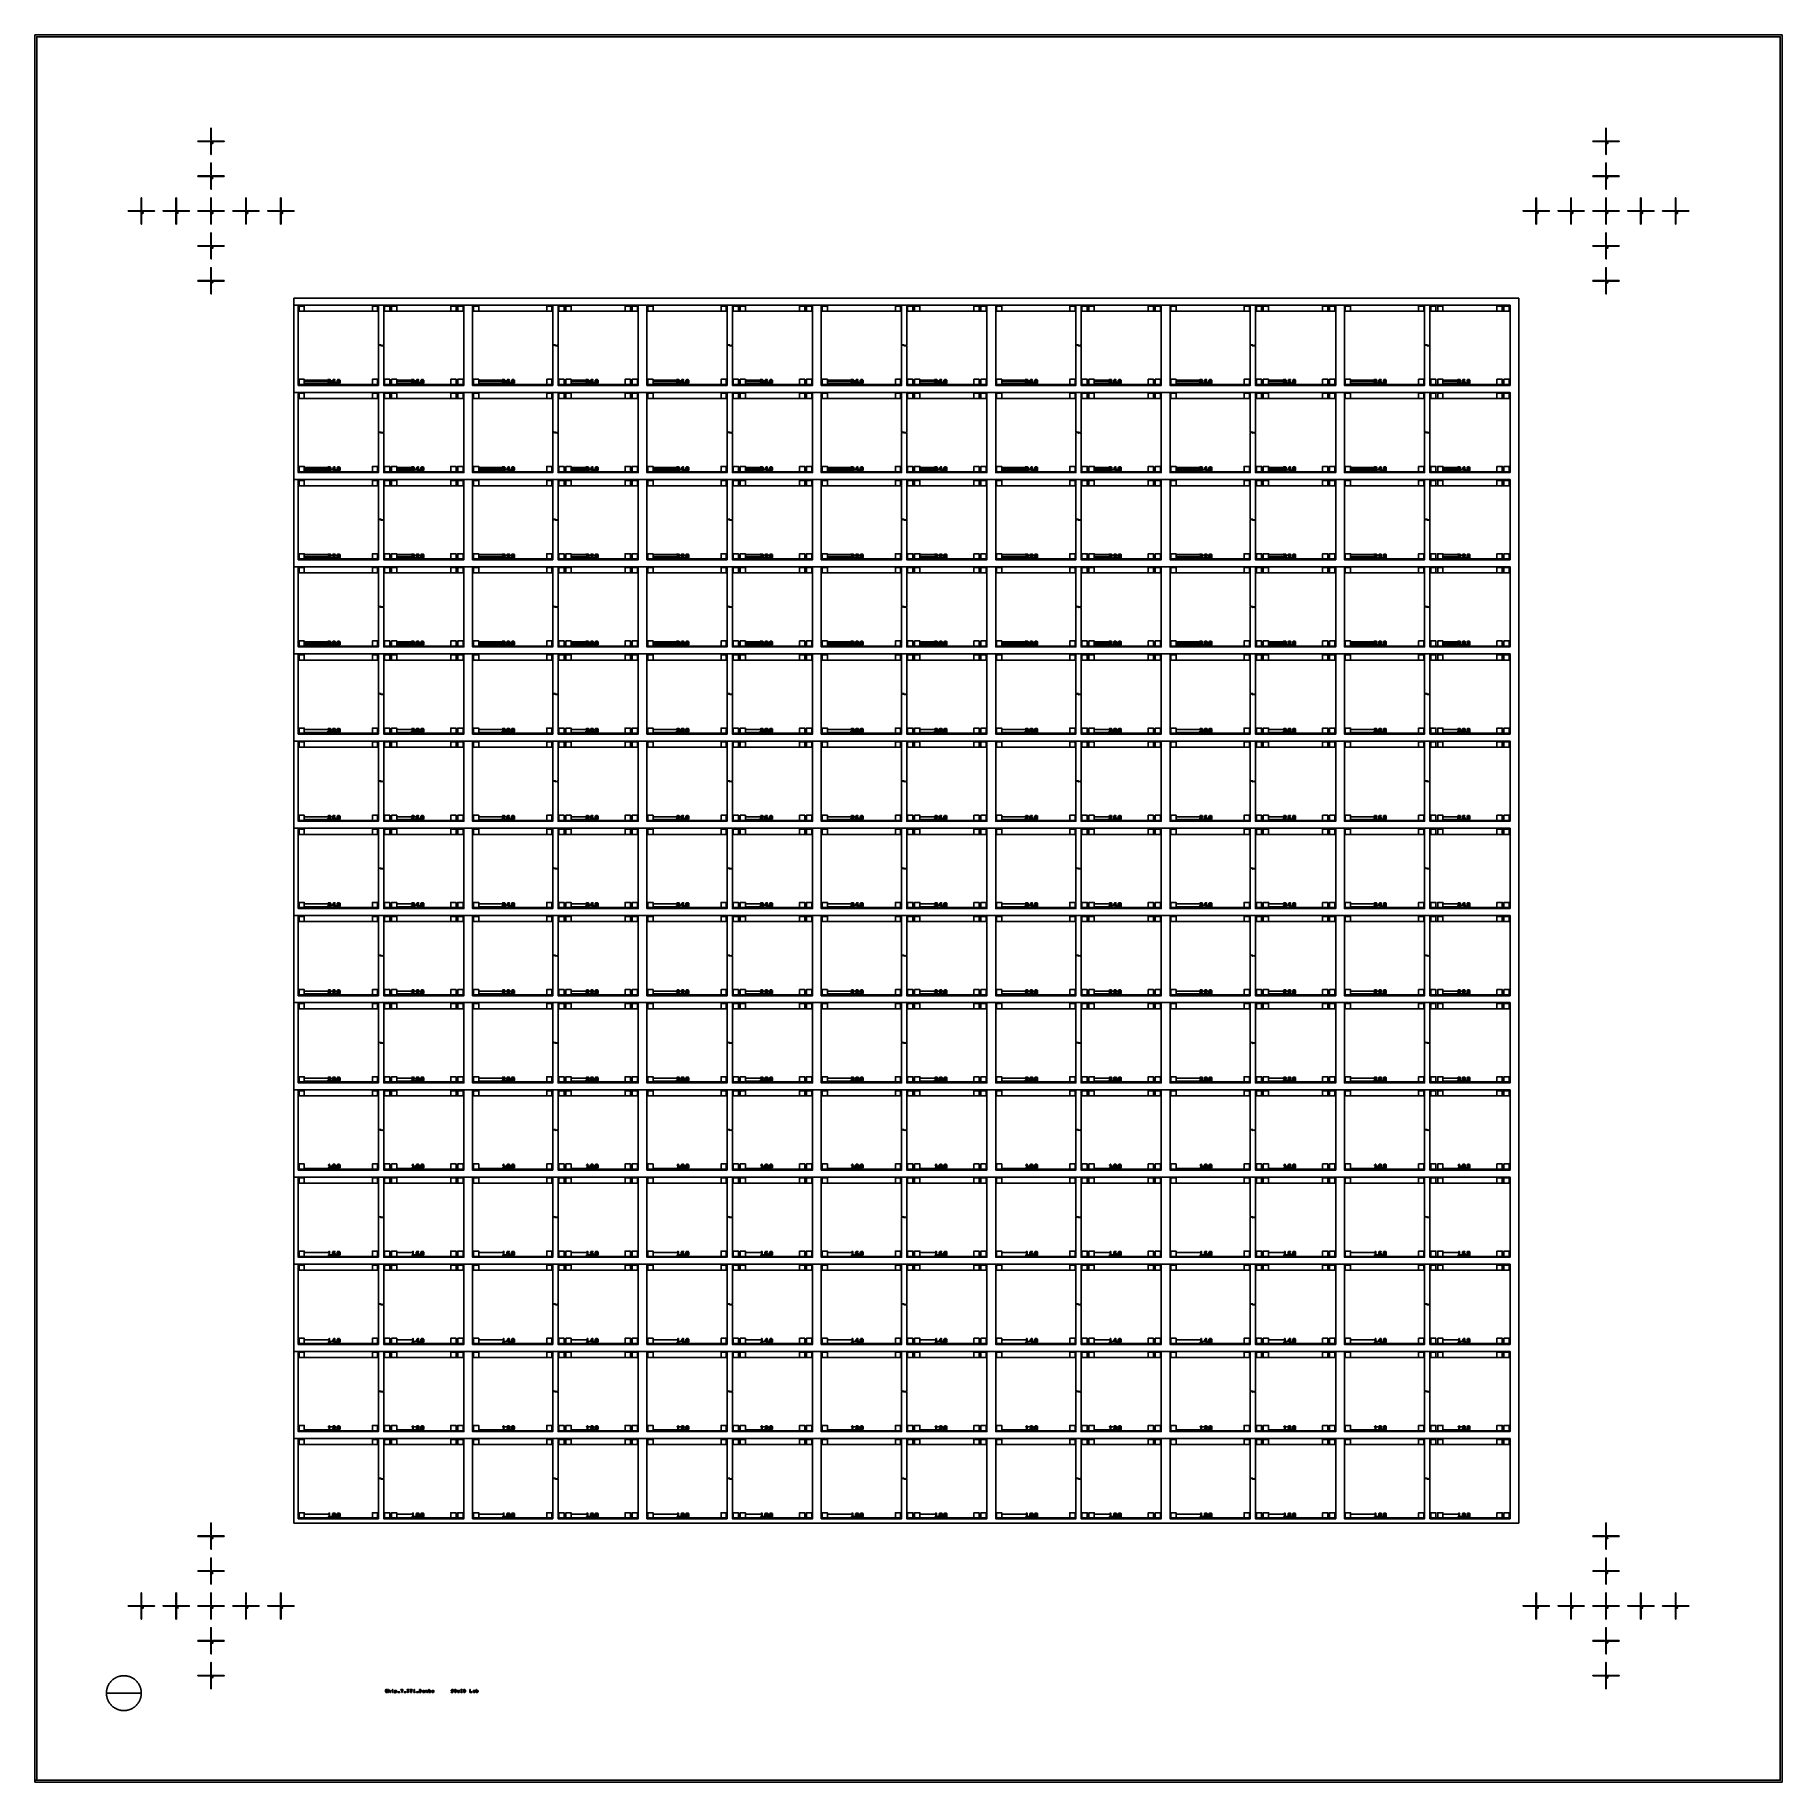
# Model space of a CAD drawing. Extents: x -10 to 10010, y -10 to 10010.
import ezdxf

# ---------------------------------------------------------------- set-up
doc = ezdxf.new("R2010")
doc.units = 0
for name, color, linetype in [('L0D0', 1, 'CONTINUOUS'), ('L100D0', 9, 'CONTINUOUS'), ('L10D0', 8, 'CONTINUOUS'), ('L1D0', 2, 'CONTINUOUS'), ('L2D0', 3, 'CONTINUOUS'), ('L5D0', 4, 'CONTINUOUS'), ('L6D0', 5, 'CONTINUOUS'), ('L7D0', 6, 'CONTINUOUS'), ('L8D0', 7, 'CONTINUOUS')]:
    doc.layers.add(name, color=color, linetype=linetype)

msp = doc.modelspace()

# ---------------------------------------------------------------- linework, layer by layer
at = {"layer": 'L0D0'}
for points in [[(-10, -10), (-10, 0), (0, 0), (10000, 0), (10000, 10000), (0, 10000), (0, 0), (-10, 0), (-10, 10010), (10010, 10010), (10010, -10)], [(400, 500), (400.042, 502.882), (400.166, 505.761), (400.374, 508.636), (400.664, 511.503), (401.037, 514.361), (401.492, 517.207), (402.028, 520.039), (402.646, 522.854), (403.346, 525.65), (404.125, 528.425), (404.984, 531.176), (405.922, 533.901), (406.938, 536.598), (408.031, 539.265), (409.201, 541.899), (410.446, 544.498), (411.765, 547.06), (413.158, 549.583), (414.623, 552.065), (416.159, 554.504), (417.765, 556.898), (419.438, 559.244), (421.179, 561.541), (422.985, 563.787), (424.856, 565.98), (426.788, 568.118), (428.782, 570.199), (430.834, 572.223), (432.944, 574.186), (435.11, 576.087), (437.33, 577.926), (439.601, 579.699), (441.923, 581.407), (444.293, 583.047), (446.71, 584.618), (449.17, 586.118), (451.673, 587.547), (454.216, 588.904), (456.797, 590.186), (459.414, 591.394), (462.065, 592.525), (464.747, 593.58), (467.458, 594.557), (470.197, 595.456), (472.96, 596.275), (475.746, 597.014), (478.551, 597.673), (481.375, 598.25), (484.214, 598.746), (487.066, 599.16), (489.929, 599.492), (492.801, 599.741), (495.678, 599.907), (498.559, 599.99), (501.441, 599.99), (504.322, 599.907), (507.199, 599.741), (510.071, 599.492), (512.934, 599.16), (515.786, 598.746), (518.625, 598.25), (521.449, 597.673), (524.254, 597.014), (527.04, 596.275), (529.803, 595.456), (532.542, 594.557), (535.253, 593.58), (537.935, 592.525), (540.586, 591.394), (543.203, 590.186), (545.784, 588.904), (548.327, 587.547), (550.83, 586.118), (553.29, 584.618), (555.707, 583.047), (558.077, 581.407), (560.399, 579.699), (562.67, 577.926), (564.89, 576.087), (567.056, 574.186), (569.166, 572.223), (571.218, 570.199), (573.212, 568.118), (575.144, 565.98), (577.015, 563.787), (578.821, 561.541), (580.562, 559.244), (582.235, 556.898), (583.841, 554.504), (585.377, 552.065), (586.842, 549.583), (588.235, 547.06), (589.554, 544.498), (590.799, 541.899), (591.969, 539.265), (593.062, 536.598), (594.078, 533.901), (595.016, 531.176), (595.875, 528.425), (596.654, 525.65), (597.354, 522.854), (597.972, 520.039), (598.508, 517.207), (598.963, 514.361), (599.336, 511.503), (599.626, 508.636), (599.834, 505.761), (599.958, 502.882), (600, 500), (500, 500)], [(498.559, 400.01), (495.678, 400.093), (492.801, 400.259), (489.929, 400.508), (487.066, 400.84), (484.214, 401.254), (481.375, 401.75), (478.551, 402.327), (475.746, 402.986), (472.96, 403.725), (470.197, 404.544), (467.458, 405.443), (464.747, 406.42), (462.065, 407.475), (459.414, 408.606), (456.797, 409.814), (454.216, 411.096), (451.673, 412.453), (449.17, 413.882), (446.71, 415.382), (444.293, 416.953), (441.923, 418.593), (439.601, 420.301), (437.33, 422.074), (435.11, 423.913), (432.944, 425.814), (430.834, 427.777), (428.782, 429.801), (426.788, 431.882), (424.856, 434.02), (422.985, 436.213), (421.179, 438.459), (419.438, 440.756), (417.765, 443.102), (416.159, 445.496), (414.623, 447.935), (413.158, 450.417), (411.765, 452.94), (410.446, 455.502), (409.201, 458.101), (408.031, 460.735), (406.938, 463.402), (405.922, 466.099), (404.984, 468.824), (404.125, 471.575), (403.346, 474.35), (402.646, 477.146), (402.028, 479.961), (401.492, 482.793), (401.037, 485.639), (400.664, 488.497), (400.374, 491.364), (400.166, 494.239), (400.042, 497.118), (400, 500), (500, 500), (600, 500), (599.958, 497.118), (599.834, 494.239), (599.626, 491.364), (599.336, 488.497), (598.963, 485.639), (598.508, 482.793), (597.972, 479.961), (597.354, 477.146), (596.654, 474.35), (595.875, 471.575), (595.016, 468.824), (594.078, 466.099), (593.062, 463.402), (591.969, 460.735), (590.799, 458.101), (589.554, 455.502), (588.235, 452.94), (586.842, 450.417), (585.377, 447.935), (583.841, 445.496), (582.235, 443.102), (580.562, 440.756), (578.821, 438.459), (577.015, 436.213), (575.144, 434.02), (573.212, 431.882), (571.218, 429.801), (569.166, 427.777), (567.056, 425.814), (564.89, 423.913), (562.67, 422.074), (560.399, 420.301), (558.077, 418.593), (555.707, 416.953), (553.29, 415.382), (550.83, 413.882), (548.327, 412.453), (545.784, 411.096), (543.203, 409.814), (540.586, 408.606), (537.935, 407.475), (535.253, 406.42), (532.542, 405.443), (529.803, 404.544), (527.04, 403.725), (524.254, 402.986), (521.449, 402.327), (518.625, 401.75), (515.786, 401.254), (512.934, 400.84), (510.071, 400.508), (507.199, 400.259), (504.322, 400.093), (501.441, 400.01)]]:
    msp.add_lwpolyline(points, close=True, dxfattribs=at)
at = {"layer": 'L100D0'}
for points in [[(1475, 1475), (1475, 1960), (1500, 1960), (1500, 1500), (1960, 1500), (1960, 1730), (1965, 1730), (1973, 1730.75), (1974.8, 1730.75), (1974.8, 1732.25), (1973, 1732.25), (1965, 1733), (1960, 1733), (1960, 1960), (1990, 1960), (1990, 1730), (1985, 1730), (1977, 1729.25), (1975.2, 1729.25), (1975.2, 1727.75), (1977, 1727.75), (1985, 1727), (1990, 1727), (1990, 1500), (2450, 1500), (2450, 1960), (2500, 1960), (2500, 1500), (2960, 1500), (2960, 1730), (2965, 1730), (2973, 1730.75), (2974.8, 1730.75), (2974.8, 1732.25), (2973, 1732.25), (2965, 1733), (2960, 1733), (2960, 1960), (2990, 1960), (2990, 1730), (2985, 1730), (2977, 1729.25), (2975.2, 1729.25), (2975.2, 1727.75), (2977, 1727.75), (2985, 1727), (2990, 1727), (2990, 1500), (3450, 1500), (3450, 1960), (3500, 1960), (3500, 1500), (3960, 1500), (3960, 1730), (3965, 1730), (3973, 1730.75), (3974.8, 1730.75), (3974.8, 1732.25), (3973, 1732.25), (3965, 1733), (3960, 1733), (3960, 1960), (3990, 1960), (3990, 1730), (3985, 1730), (3977, 1729.25), (3975.2, 1729.25), (3975.2, 1727.75), (3977, 1727.75), (3985, 1727), (3990, 1727), (3990, 1500), (4450, 1500), (4450, 1960), (4500, 1960), (4500, 1500), (4960, 1500), (4960, 1730), (4965, 1730), (4973, 1730.75), (4974.8, 1730.75), (4974.8, 1732.25), (4973, 1732.25), (4965, 1733), (4960, 1733), (4960, 1960), (4990, 1960), (4990, 1730), (4985, 1730), (4977, 1729.25), (4975.2, 1729.25), (4975.2, 1727.75), (4977, 1727.75), (4985, 1727), (4990, 1727), (4990, 1500), (5450, 1500), (5450, 1960), (5500, 1960), (5500, 1500), (5960, 1500), (5960, 1730), (5965, 1730), (5973, 1730.75), (5974.8, 1730.75), (5974.8, 1732.25), (5973, 1732.25), (5965, 1733), (5960, 1733), (5960, 1960), (5990, 1960), (5990, 1730), (5985, 1730), (5977, 1729.25), (5975.2, 1729.25), (5975.2, 1727.75), (5977, 1727.75), (5985, 1727), (5990, 1727), (5990, 1500), (6450, 1500), (6450, 1960), (6500, 1960), (6500, 1500), (6960, 1500), (6960, 1730), (6965, 1730), (6973, 1730.75), (6974.8, 1730.75), (6974.8, 1732.25), (6973, 1732.25), (6965, 1733), (6960, 1733), (6960, 1960), (6990, 1960), (6990, 1730), (6985, 1730), (6977, 1729.25), (6975.2, 1729.25), (6975.2, 1727.75), (6977, 1727.75), (6985, 1727), (6990, 1727), (6990, 1500), (7450, 1500), (7450, 1960), (7500, 1960), (7500, 1500), (7960, 1500), (7960, 1730), (7965, 1730), (7973, 1730.75), (7974.8, 1730.75), (7974.8, 1732.25), (7973, 1732.25), (7965, 1733), (7960, 1733), (7960, 1960), (7990, 1960), (7990, 1730), (7985, 1730), (7977, 1729.25), (7975.2, 1729.25), (7975.2, 1727.75), (7977, 1727.75), (7985, 1727), (7990, 1727), (7990, 1500), (8450, 1500), (8450, 1960), (1475, 1960), (1475, 2460), (1500, 2460), (1500, 2000), (1960, 2000), (1960, 2230), (1965, 2230), (1973, 2230.75), (1974.8, 2230.75), (1974.8, 2232.25), (1973, 2232.25), (1965, 2233), (1960, 2233), (1960, 2460), (1990, 2460), (1990, 2230), (1985, 2230), (1977, 2229.25), (1975.2, 2229.25), (1975.2, 2227.75), (1977, 2227.75), (1985, 2227), (1990, 2227), (1990, 2000), (2450, 2000), (2450, 2460), (2500, 2460), (2500, 2000), (2960, 2000), (2960, 2230), (2965, 2230), (2973, 2230.75), (2974.8, 2230.75), (2974.8, 2232.25), (2973, 2232.25), (2965, 2233), (2960, 2233), (2960, 2460), (2990, 2460), (2990, 2230), (2985, 2230), (2977, 2229.25), (2975.2, 2229.25), (2975.2, 2227.75), (2977, 2227.75), (2985, 2227), (2990, 2227), (2990, 2000), (3450, 2000), (3450, 2460), (3500, 2460), (3500, 2000), (3960, 2000), (3960, 2230), (3965, 2230), (3973, 2230.75), (3974.8, 2230.75), (3974.8, 2232.25), (3973, 2232.25), (3965, 2233), (3960, 2233), (3960, 2460), (3990, 2460), (3990, 2230), (3985, 2230), (3977, 2229.25), (3975.2, 2229.25), (3975.2, 2227.75), (3977, 2227.75), (3985, 2227), (3990, 2227), (3990, 2000), (4450, 2000), (4450, 2460), (4500, 2460), (4500, 2000), (4960, 2000), (4960, 2230), (4965, 2230), (4973, 2230.75), (4974.8, 2230.75), (4974.8, 2232.25), (4973, 2232.25), (4965, 2233), (4960, 2233), (4960, 2460), (4990, 2460), (4990, 2230), (4985, 2230), (4977, 2229.25), (4975.2, 2229.25), (4975.2, 2227.75), (4977, 2227.75), (4985, 2227), (4990, 2227), (4990, 2000), (5450, 2000), (5450, 2460), (5500, 2460), (5500, 2000), (5960, 2000), (5960, 2230), (5965, 2230), (5973, 2230.75), (5974.8, 2230.75), (5974.8, 2232.25), (5973, 2232.25), (5965, 2233), (5960, 2233), (5960, 2460), (5990, 2460), (5990, 2230), (5985, 2230), (5977, 2229.25), (5975.2, 2229.25), (5975.2, 2227.75), (5977, 2227.75), (5985, 2227), (5990, 2227), (5990, 2000), (6450, 2000), (6450, 2460), (6500, 2460), (6500, 2000), (6960, 2000), (6960, 2230), (6965, 2230), (6973, 2230.75), (6974.8, 2230.75), (6974.8, 2232.25), (6973, 2232.25), (6965, 2233), (6960, 2233), (6960, 2460), (6990, 2460), (6990, 2230), (6985, 2230), (6977, 2229.25), (6975.2, 2229.25), (6975.2, 2227.75), (6977, 2227.75), (6985, 2227), (6990, 2227), (6990, 2000), (7450, 2000), (7450, 2460), (7500, 2460), (7500, 2000), (7960, 2000), (7960, 2230), (7965, 2230), (7973, 2230.75), (7974.8, 2230.75), (7974.8, 2232.25), (7973, 2232.25), (7965, 2233), (7960, 2233), (7960, 2460), (7990, 2460), (7990, 2230), (7985, 2230), (7977, 2229.25), (7975.2, 2229.25), (7975.2, 2227.75), (7977, 2227.75), (7985, 2227), (7990, 2227), (7990, 2000), (8450, 2000), (8450, 2460), (1475, 2460), (1475, 2960), (1500, 2960), (1500, 2500), (1960, 2500), (1960, 2730), (1965, 2730), (1973, 2730.75), (1974.8, 2730.75), (1974.8, 2732.25), (1973, 2732.25), (1965, 2733), (1960, 2733), (1960, 2960), (1990, 2960), (1990, 2730), (1985, 2730), (1977, 2729.25), (1975.2, 2729.25), (1975.2, 2727.75), (1977, 2727.75), (1985, 2727), (1990, 2727), (1990, 2500), (2450, 2500), (2450, 2960), (2500, 2960), (2500, 2500), (2960, 2500), (2960, 2730), (2965, 2730), (2973, 2730.75), (2974.8, 2730.75), (2974.8, 2732.25), (2973, 2732.25), (2965, 2733), (2960, 2733), (2960, 2960), (2990, 2960), (2990, 2730), (2985, 2730), (2977, 2729.25), (2975.2, 2729.25), (2975.2, 2727.75), (2977, 2727.75), (2985, 2727), (2990, 2727), (2990, 2500), (3450, 2500), (3450, 2960), (3500, 2960), (3500, 2500), (3960, 2500), (3960, 2730), (3965, 2730), (3973, 2730.75), (3974.8, 2730.75), (3974.8, 2732.25), (3973, 2732.25), (3965, 2733), (3960, 2733), (3960, 2960), (3990, 2960), (3990, 2730), (3985, 2730), (3977, 2729.25), (3975.2, 2729.25), (3975.2, 2727.75), (3977, 2727.75), (3985, 2727), (3990, 2727), (3990, 2500), (4450, 2500), (4450, 2960), (4500, 2960), (4500, 2500), (4960, 2500), (4960, 2730), (4965, 2730), (4973, 2730.75), (4974.8, 2730.75), (4974.8, 2732.25), (4973, 2732.25), (4965, 2733), (4960, 2733), (4960, 2960), (4990, 2960), (4990, 2730), (4985, 2730), (4977, 2729.25), (4975.2, 2729.25), (4975.2, 2727.75), (4977, 2727.75), (4985, 2727), (4990, 2727), (4990, 2500), (5450, 2500), (5450, 2960), (5500, 2960), (5500, 2500), (5960, 2500), (5960, 2730), (5965, 2730), (5973, 2730.75), (5974.8, 2730.75), (5974.8, 2732.25), (5973, 2732.25), (5965, 2733), (5960, 2733), (5960, 2960), (5990, 2960), (5990, 2730), (5985, 2730), (5977, 2729.25), (5975.2, 2729.25), (5975.2, 2727.75), (5977, 2727.75), (5985, 2727), (5990, 2727), (5990, 2500), (6450, 2500), (6450, 2960), (6500, 2960), (6500, 2500), (6960, 2500), (6960, 2730), (6965, 2730), (6973, 2730.75), (6974.8, 2730.75), (6974.8, 2732.25), (6973, 2732.25), (6965, 2733), (6960, 2733), (6960, 2960), (6990, 2960), (6990, 2730), (6985, 2730), (6977, 2729.25), (6975.2, 2729.25), (6975.2, 2727.75), (6977, 2727.75), (6985, 2727), (6990, 2727), (6990, 2500), (7450, 2500), (7450, 2960), (7500, 2960), (7500, 2500), (7960, 2500), (7960, 2730), (7965, 2730), (7973, 2730.75), (7974.8, 2730.75), (7974.8, 2732.25), (7973, 2732.25), (7965, 2733), (7960, 2733), (7960, 2960), (7990, 2960), (7990, 2730), (7985, 2730), (7977, 2729.25), (7975.2, 2729.25), (7975.2, 2727.75), (7977, 2727.75), (7985, 2727), (7990, 2727), (7990, 2500), (8450, 2500), (8450, 2960), (1475, 2960), (1475, 3460), (1500, 3460), (1500, 3000), (1960, 3000), (1960, 3230), (1965, 3230), (1973, 3230.75), (1974.8, 3230.75), (1974.8, 3232.25), (1973, 3232.25), (1965, 3233), (1960, 3233), (1960, 3460), (1990, 3460), (1990, 3230), (1985, 3230), (1977, 3229.25), (1975.2, 3229.25), (1975.2, 3227.75), (1977, 3227.75), (1985, 3227), (1990, 3227), (1990, 3000), (2450, 3000), (2450, 3460), (2500, 3460), (2500, 3000), (2960, 3000), (2960, 3230), (2965, 3230), (2973, 3230.75), (2974.8, 3230.75), (2974.8, 3232.25), (2973, 3232.25), (2965, 3233), (2960, 3233), (2960, 3460), (2990, 3460), (2990, 3230), (2985, 3230), (2977, 3229.25), (2975.2, 3229.25), (2975.2, 3227.75), (2977, 3227.75), (2985, 3227), (2990, 3227), (2990, 3000), (3450, 3000), (3450, 3460), (3500, 3460), (3500, 3000), (3960, 3000), (3960, 3230), (3965, 3230), (3973, 3230.75), (3974.8, 3230.75), (3974.8, 3232.25), (3973, 3232.25), (3965, 3233), (3960, 3233), (3960, 3460), (3990, 3460), (3990, 3230), (3985, 3230), (3977, 3229.25), (3975.2, 3229.25), (3975.2, 3227.75), (3977, 3227.75), (3985, 3227), (3990, 3227), (3990, 3000), (4450, 3000), (4450, 3460), (4500, 3460), (4500, 3000), (4960, 3000), (4960, 3230), (4965, 3230), (4973, 3230.75), (4974.8, 3230.75), (4974.8, 3232.25), (4973, 3232.25), (4965, 3233), (4960, 3233), (4960, 3460), (4990, 3460), (4990, 3230), (4985, 3230), (4977, 3229.25), (4975.2, 3229.25), (4975.2, 3227.75), (4977, 3227.75), (4985, 3227), (4990, 3227), (4990, 3000), (5450, 3000), (5450, 3460), (5500, 3460), (5500, 3000), (5960, 3000), (5960, 3230), (5965, 3230), (5973, 3230.75), (5974.8, 3230.75), (5974.8, 3232.25), (5973, 3232.25), (5965, 3233), (5960, 3233), (5960, 3460), (5990, 3460), (5990, 3230), (5985, 3230), (5977, 3229.25), (5975.2, 3229.25), (5975.2, 3227.75), (5977, 3227.75), (5985, 3227), (5990, 3227), (5990, 3000), (6450, 3000), (6450, 3460), (6500, 3460), (6500, 3000), (6960, 3000), (6960, 3230), (6965, 3230), (6973, 3230.75), (6974.8, 3230.75), (6974.8, 3232.25), (6973, 3232.25), (6965, 3233), (6960, 3233), (6960, 3460), (6990, 3460), (6990, 3230), (6985, 3230), (6977, 3229.25), (6975.2, 3229.25), (6975.2, 3227.75), (6977, 3227.75), (6985, 3227), (6990, 3227), (6990, 3000), (7450, 3000), (7450, 3460), (7500, 3460), (7500, 3000), (7960, 3000), (7960, 3230), (7965, 3230), (7973, 3230.75), (7974.8, 3230.75), (7974.8, 3232.25), (7973, 3232.25), (7965, 3233), (7960, 3233), (7960, 3460), (7990, 3460), (7990, 3230), (7985, 3230), (7977, 3229.25), (7975.2, 3229.25), (7975.2, 3227.75), (7977, 3227.75), (7985, 3227), (7990, 3227), (7990, 3000), (8450, 3000), (8450, 3460), (1475, 3460), (1475, 3960), (1500, 3960), (1500, 3500), (1960, 3500), (1960, 3730), (1965, 3730), (1973, 3730.75), (1974.8, 3730.75), (1974.8, 3732.25), (1973, 3732.25), (1965, 3733), (1960, 3733), (1960, 3960), (1990, 3960), (1990, 3730), (1985, 3730), (1977, 3729.25), (1975.2, 3729.25), (1975.2, 3727.75), (1977, 3727.75), (1985, 3727), (1990, 3727), (1990, 3500), (2450, 3500), (2450, 3960), (2500, 3960), (2500, 3500), (2960, 3500), (2960, 3730), (2965, 3730), (2973, 3730.75), (2974.8, 3730.75), (2974.8, 3732.25), (2973, 3732.25), (2965, 3733), (2960, 3733), (2960, 3960), (2990, 3960), (2990, 3730), (2985, 3730), (2977, 3729.25), (2975.2, 3729.25), (2975.2, 3727.75), (2977, 3727.75), (2985, 3727), (2990, 3727), (2990, 3500), (3450, 3500), (3450, 3960), (3500, 3960), (3500, 3500), (3960, 3500), (3960, 3730), (3965, 3730), (3973, 3730.75), (3974.8, 3730.75), (3974.8, 3732.25), (3973, 3732.25), (3965, 3733), (3960, 3733), (3960, 3960), (3990, 3960), (3990, 3730), (3985, 3730), (3977, 3729.25), (3975.2, 3729.25), (3975.2, 3727.75), (3977, 3727.75), (3985, 3727), (3990, 3727), (3990, 3500), (4450, 3500), (4450, 3960), (4500, 3960), (4500, 3500), (4960, 3500), (4960, 3730), (4965, 3730), (4973, 3730.75), (4974.8, 3730.75), (4974.8, 3732.25), (4973, 3732.25), (4965, 3733), (4960, 3733), (4960, 3960), (4990, 3960), (4990, 3730), (4985, 3730), (4977, 3729.25), (4975.2, 3729.25), (4975.2, 3727.75), (4977, 3727.75), (4985, 3727), (4990, 3727), (4990, 3500), (5450, 3500), (5450, 3960), (5500, 3960), (5500, 3500), (5960, 3500), (5960, 3730), (5965, 3730), (5973, 3730.75), (5974.8, 3730.75), (5974.8, 3732.25), (5973, 3732.25), (5965, 3733), (5960, 3733), (5960, 3960), (5990, 3960), (5990, 3730), (5985, 3730), (5977, 3729.25), (5975.2, 3729.25), (5975.2, 3727.75), (5977, 3727.75), (5985, 3727), (5990, 3727), (5990, 3500), (6450, 3500), (6450, 3960), (6500, 3960), (6500, 3500), (6960, 3500), (6960, 3730), (6965, 3730), (6973, 3730.75), (6974.8, 3730.75), (6974.8, 3732.25), (6973, 3732.25), (6965, 3733), (6960, 3733), (6960, 3960), (6990, 3960), (6990, 3730), (6985, 3730), (6977, 3729.25), (6975.2, 3729.25), (6975.2, 3727.75), (6977, 3727.75), (6985, 3727), (6990, 3727), (6990, 3500), (7450, 3500), (7450, 3960), (7500, 3960), (7500, 3500), (7960, 3500), (7960, 3730), (7965, 3730), (7973, 3730.75), (7974.8, 3730.75), (7974.8, 3732.25), (7973, 3732.25), (7965, 3733), (7960, 3733), (7960, 3960), (7990, 3960), (7990, 3730), (7985, 3730), (7977, 3729.25), (7975.2, 3729.25), (7975.2, 3727.75), (7977, 3727.75), (7985, 3727), (7990, 3727), (7990, 3500), (8450, 3500), (8450, 3960), (1475, 3960), (1475, 4460), (1500, 4460), (1500, 4000), (1960, 4000), (1960, 4230), (1965, 4230), (1973, 4230.75), (1974.8, 4230.75), (1974.8, 4232.25), (1973, 4232.25), (1965, 4233), (1960, 4233), (1960, 4460), (1990, 4460), (1990, 4230), (1985, 4230), (1977, 4229.25), (1975.2, 4229.25), (1975.2, 4227.75), (1977, 4227.75), (1985, 4227), (1990, 4227), (1990, 4000), (2450, 4000), (2450, 4460), (2500, 4460), (2500, 4000), (2960, 4000), (2960, 4230), (2965, 4230), (2973, 4230.75), (2974.8, 4230.75), (2974.8, 4232.25), (2973, 4232.25), (2965, 4233), (2960, 4233), (2960, 4460), (2990, 4460), (2990, 4230), (2985, 4230), (2977, 4229.25), (2975.2, 4229.25), (2975.2, 4227.75), (2977, 4227.75), (2985, 4227), (2990, 4227), (2990, 4000), (3450, 4000), (3450, 4460), (3500, 4460), (3500, 4000), (3960, 4000), (3960, 4230), (3965, 4230), (3973, 4230.75), (3974.8, 4230.75), (3974.8, 4232.25), (3973, 4232.25), (3965, 4233), (3960, 4233), (3960, 4460), (3990, 4460), (3990, 4230), (3985, 4230), (3977, 4229.25), (3975.2, 4229.25), (3975.2, 4227.75), (3977, 4227.75), (3985, 4227), (3990, 4227), (3990, 4000), (4450, 4000), (4450, 4460), (4500, 4460), (4500, 4000), (4960, 4000), (4960, 4230), (4965, 4230), (4973, 4230.75), (4974.8, 4230.75), (4974.8, 4232.25), (4973, 4232.25), (4965, 4233), (4960, 4233), (4960, 4460), (4990, 4460), (4990, 4230), (4985, 4230), (4977, 4229.25), (4975.2, 4229.25), (4975.2, 4227.75), (4977, 4227.75), (4985, 4227), (4990, 4227), (4990, 4000), (5450, 4000), (5450, 4460), (5500, 4460), (5500, 4000), (5960, 4000), (5960, 4230), (5965, 4230), (5973, 4230.75), (5974.8, 4230.75), (5974.8, 4232.25), (5973, 4232.25), (5965, 4233), (5960, 4233), (5960, 4460), (5990, 4460), (5990, 4230), (5985, 4230), (5977, 4229.25), (5975.2, 4229.25), (5975.2, 4227.75), (5977, 4227.75), (5985, 4227), (5990, 4227), (5990, 4000), (6450, 4000), (6450, 4460), (6500, 4460), (6500, 4000), (6960, 4000), (6960, 4230), (6965, 4230), (6973, 4230.75), (6974.8, 4230.75), (6974.8, 4232.25), (6973, 4232.25), (6965, 4233), (6960, 4233), (6960, 4460), (6990, 4460), (6990, 4230), (6985, 4230), (6977, 4229.25), (6975.2, 4229.25), (6975.2, 4227.75), (6977, 4227.75), (6985, 4227), (6990, 4227), (6990, 4000), (7450, 4000), (7450, 4460), (7500, 4460), (7500, 4000), (7960, 4000), (7960, 4230), (7965, 4230), (7973, 4230.75), (7974.8, 4230.75), (7974.8, 4232.25), (7973, 4232.25), (7965, 4233), (7960, 4233), (7960, 4460), (7990, 4460), (7990, 4230), (7985, 4230), (7977, 4229.25), (7975.2, 4229.25), (7975.2, 4227.75), (7977, 4227.75), (7985, 4227), (7990, 4227), (7990, 4000), (8450, 4000), (8450, 4460), (1475, 4460), (1475, 4960), (1500, 4960), (1500, 4500), (1960, 4500), (1960, 4730), (1965, 4730), (1973, 4730.75), (1974.8, 4730.75), (1974.8, 4732.25), (1973, 4732.25), (1965, 4733), (1960, 4733), (1960, 4960), (1990, 4960), (1990, 4730), (1985, 4730), (1977, 4729.25), (1975.2, 4729.25), (1975.2, 4727.75), (1977, 4727.75), (1985, 4727), (1990, 4727), (1990, 4500), (2450, 4500), (2450, 4960), (2500, 4960), (2500, 4500), (2960, 4500), (2960, 4730), (2965, 4730), (2973, 4730.75), (2974.8, 4730.75), (2974.8, 4732.25), (2973, 4732.25), (2965, 4733), (2960, 4733), (2960, 4960), (2990, 4960), (2990, 4730), (2985, 4730), (2977, 4729.25), (2975.2, 4729.25), (2975.2, 4727.75), (2977, 4727.75), (2985, 4727), (2990, 4727), (2990, 4500), (3450, 4500), (3450, 4960), (3500, 4960), (3500, 4500), (3960, 4500), (3960, 4730), (3965, 4730), (3973, 4730.75), (3974.8, 4730.75), (3974.8, 4732.25), (3973, 4732.25), (3965, 4733), (3960, 4733), (3960, 4960), (3990, 4960), (3990, 4730), (3985, 4730), (3977, 4729.25), (3975.2, 4729.25), (3975.2, 4727.75), (3977, 4727.75), (3985, 4727), (3990, 4727), (3990, 4500), (4450, 4500), (4450, 4960), (4500, 4960), (4500, 4500), (4960, 4500), (4960, 4730), (4965, 4730), (4973, 4730.75), (4974.8, 4730.75), (4974.8, 4732.25), (4973, 4732.25), (4965, 4733), (4960, 4733), (4960, 4960), (4990, 4960), (4990, 4730), (4985, 4730), (4977, 4729.25), (4975.2, 4729.25), (4975.2, 4727.75), (4977, 4727.75), (4985, 4727), (4990, 4727), (4990, 4500), (5450, 4500), (5450, 4960), (5500, 4960), (5500, 4500), (5960, 4500), (5960, 4730), (5965, 4730), (5973, 4730.75), (5974.8, 4730.75), (5974.8, 4732.25), (5973, 4732.25), (5965, 4733), (5960, 4733), (5960, 4960), (5990, 4960), (5990, 4730), (5985, 4730), (5977, 4729.25), (5975.2, 4729.25), (5975.2, 4727.75), (5977, 4727.75), (5985, 4727), (5990, 4727), (5990, 4500), (6450, 4500), (6450, 4960), (6500, 4960), (6500, 4500), (6960, 4500), (6960, 4730), (6965, 4730), (6973, 4730.75), (6974.8, 4730.75), (6974.8, 4732.25), (6973, 4732.25), (6965, 4733), (6960, 4733), (6960, 4960), (6990, 4960), (6990, 4730), (6985, 4730), (6977, 4729.25), (6975.2, 4729.25), (6975.2, 4727.75), (6977, 4727.75), (6985, 4727), (6990, 4727), (6990, 4500), (7450, 4500), (7450, 4960), (7500, 4960), (7500, 4500), (7960, 4500), (7960, 4730), (7965, 4730), (7973, 4730.75), (7974.8, 4730.75), (7974.8, 4732.25), (7973, 4732.25), (7965, 4733), (7960, 4733), (7960, 4960), (7990, 4960), (7990, 4730), (7985, 4730), (7977, 4729.25), (7975.2, 4729.25), (7975.2, 4727.75), (7977, 4727.75), (7985, 4727), (7990, 4727), (7990, 4500), (8450, 4500), (8450, 4960), (1475, 4960), (1475, 5460), (1500, 5460), (1500, 5000), (1960, 5000), (1960, 5230), (1965, 5230), (1973, 5230.75), (1974.8, 5230.75), (1974.8, 5232.25), (1973, 5232.25), (1965, 5233), (1960, 5233), (1960, 5460), (1990, 5460), (1990, 5230), (1985, 5230), (1977, 5229.25), (1975.2, 5229.25), (1975.2, 5227.75), (1977, 5227.75), (1985, 5227), (1990, 5227), (1990, 5000), (2450, 5000), (2450, 5460), (2500, 5460), (2500, 5000), (2960, 5000), (2960, 5230), (2965, 5230), (2973, 5230.75), (2974.8, 5230.75), (2974.8, 5232.25), (2973, 5232.25), (2965, 5233), (2960, 5233), (2960, 5460), (2990, 5460), (2990, 5230), (2985, 5230), (2977, 5229.25), (2975.2, 5229.25), (2975.2, 5227.75), (2977, 5227.75), (2985, 5227), (2990, 5227), (2990, 5000), (3450, 5000), (3450, 5460), (3500, 5460), (3500, 5000), (3960, 5000), (3960, 5230), (3965, 5230), (3973, 5230.75), (3974.8, 5230.75), (3974.8, 5232.25), (3973, 5232.25), (3965, 5233), (3960, 5233), (3960, 5460), (3990, 5460), (3990, 5230), (3985, 5230), (3977, 5229.25), (3975.2, 5229.25), (3975.2, 5227.75), (3977, 5227.75), (3985, 5227), (3990, 5227), (3990, 5000), (4450, 5000), (4450, 5460), (4500, 5460), (4500, 5000), (4960, 5000), (4960, 5230), (4965, 5230), (4973, 5230.75), (4974.8, 5230.75), (4974.8, 5232.25), (4973, 5232.25), (4965, 5233), (4960, 5233), (4960, 5460), (4990, 5460), (4990, 5230), (4985, 5230), (4977, 5229.25), (4975.2, 5229.25), (4975.2, 5227.75), (4977, 5227.75), (4985, 5227), (4990, 5227), (4990, 5000), (5450, 5000), (5450, 5460), (5500, 5460), (5500, 5000), (5960, 5000), (5960, 5230), (5965, 5230), (5973, 5230.75), (5974.8, 5230.75), (5974.8, 5232.25), (5973, 5232.25), (5965, 5233), (5960, 5233), (5960, 5460), (5990, 5460), (5990, 5230), (5985, 5230), (5977, 5229.25), (5975.2, 5229.25), (5975.2, 5227.75), (5977, 5227.75), (5985, 5227), (5990, 5227), (5990, 5000), (6450, 5000), (6450, 5460), (6500, 5460), (6500, 5000), (6960, 5000), (6960, 5230), (6965, 5230), (6973, 5230.75), (6974.8, 5230.75), (6974.8, 5232.25), (6973, 5232.25), (6965, 5233), (6960, 5233), (6960, 5460), (6990, 5460), (6990, 5230), (6985, 5230), (6977, 5229.25), (6975.2, 5229.25), (6975.2, 5227.75), (6977, 5227.75), (6985, 5227), (6990, 5227), (6990, 5000), (7450, 5000), (7450, 5460), (7500, 5460), (7500, 5000), (7960, 5000), (7960, 5230), (7965, 5230), (7973, 5230.75), (7974.8, 5230.75), (7974.8, 5232.25), (7973, 5232.25), (7965, 5233), (7960, 5233), (7960, 5460), (7990, 5460), (7990, 5230), (7985, 5230), (7977, 5229.25), (7975.2, 5229.25), (7975.2, 5227.75), (7977, 5227.75), (7985, 5227), (7990, 5227), (7990, 5000), (8450, 5000), (8450, 5460), (1475, 5460), (1475, 5960), (1500, 5960), (1500, 5500), (1960, 5500), (1960, 5730), (1965, 5730), (1973, 5730.75), (1974.8, 5730.75), (1974.8, 5732.25), (1973, 5732.25), (1965, 5733), (1960, 5733), (1960, 5960), (1990, 5960), (1990, 5730), (1985, 5730), (1977, 5729.25), (1975.2, 5729.25), (1975.2, 5727.75), (1977, 5727.75), (1985, 5727), (1990, 5727), (1990, 5500), (2450, 5500), (2450, 5960), (2500, 5960), (2500, 5500), (2960, 5500), (2960, 5730), (2965, 5730), (2973, 5730.75), (2974.8, 5730.75), (2974.8, 5732.25), (2973, 5732.25), (2965, 5733), (2960, 5733), (2960, 5960), (2990, 5960), (2990, 5730), (2985, 5730), (2977, 5729.25), (2975.2, 5729.25), (2975.2, 5727.75), (2977, 5727.75), (2985, 5727), (2990, 5727), (2990, 5500), (3450, 5500), (3450, 5960), (3500, 5960), (3500, 5500), (3960, 5500), (3960, 5730), (3965, 5730), (3973, 5730.75), (3974.8, 5730.75), (3974.8, 5732.25), (3973, 5732.25), (3965, 5733), (3960, 5733), (3960, 5960), (3990, 5960), (3990, 5730), (3985, 5730), (3977, 5729.25), (3975.2, 5729.25), (3975.2, 5727.75), (3977, 5727.75), (3985, 5727), (3990, 5727), (3990, 5500), (4450, 5500), (4450, 5960), (4500, 5960), (4500, 5500), (4960, 5500), (4960, 5730), (4965, 5730), (4973, 5730.75), (4974.8, 5730.75), (4974.8, 5732.25), (4973, 5732.25), (4965, 5733), (4960, 5733), (4960, 5960), (4990, 5960), (4990, 5730), (4985, 5730), (4977, 5729.25), (4975.2, 5729.25), (4975.2, 5727.75), (4977, 5727.75), (4985, 5727), (4990, 5727), (4990, 5500), (5450, 5500), (5450, 5960), (5500, 5960), (5500, 5500), (5960, 5500), (5960, 5730), (5965, 5730), (5973, 5730.75), (5974.8, 5730.75), (5974.8, 5732.25), (5973, 5732.25), (5965, 5733), (5960, 5733), (5960, 5960), (5990, 5960), (5990, 5730), (5985, 5730), (5977, 5729.25), (5975.2, 5729.25), (5975.2, 5727.75), (5977, 5727.75), (5985, 5727), (5990, 5727), (5990, 5500), (6450, 5500), (6450, 5960), (6500, 5960), (6500, 5500), (6960, 5500), (6960, 5730), (6965, 5730), (6973, 5730.75), (6974.8, 5730.75), (6974.8, 5732.25), (6973, 5732.25), (6965, 5733), (6960, 5733), (6960, 5960), (6990, 5960), (6990, 5730), (6985, 5730), (6977, 5729.25), (6975.2, 5729.25), (6975.2, 5727.75), (6977, 5727.75), (6985, 5727), (6990, 5727), (6990, 5500), (7450, 5500), (7450, 5960), (7500, 5960), (7500, 5500), (7960, 5500), (7960, 5730), (7965, 5730), (7973, 5730.75), (7974.8, 5730.75), (7974.8, 5732.25), (7973, 5732.25), (7965, 5733), (7960, 5733), (7960, 5960), (7990, 5960), (7990, 5730), (7985, 5730), (7977, 5729.25), (7975.2, 5729.25), (7975.2, 5727.75), (7977, 5727.75), (7985, 5727), (7990, 5727), (7990, 5500), (8450, 5500), (8450, 5960), (1475, 5960), (1475, 6460), (1500, 6460), (1500, 6000), (1960, 6000), (1960, 6230), (1965, 6230), (1973, 6230.75), (1974.8, 6230.75), (1974.8, 6232.25), (1973, 6232.25), (1965, 6233), (1960, 6233), (1960, 6460), (1990, 6460), (1990, 6230), (1985, 6230), (1977, 6229.25), (1975.2, 6229.25), (1975.2, 6227.75), (1977, 6227.75), (1985, 6227), (1990, 6227), (1990, 6000), (2450, 6000), (2450, 6460), (2500, 6460), (2500, 6000), (2960, 6000), (2960, 6230), (2965, 6230), (2973, 6230.75), (2974.8, 6230.75), (2974.8, 6232.25), (2973, 6232.25), (2965, 6233), (2960, 6233), (2960, 6460), (2990, 6460), (2990, 6230), (2985, 6230), (2977, 6229.25), (2975.2, 6229.25), (2975.2, 6227.75), (2977, 6227.75), (2985, 6227), (2990, 6227), (2990, 6000), (3450, 6000), (3450, 6460), (3500, 6460), (3500, 6000), (3960, 6000), (3960, 6230), (3965, 6230), (3973, 6230.75), (3974.8, 6230.75), (3974.8, 6232.25), (3973, 6232.25), (3965, 6233), (3960, 6233), (3960, 6460), (3990, 6460), (3990, 6230), (3985, 6230), (3977, 6229.25), (3975.2, 6229.25), (3975.2, 6227.75), (3977, 6227.75), (3985, 6227), (3990, 6227), (3990, 6000), (4450, 6000), (4450, 6460), (4500, 6460), (4500, 6000), (4960, 6000), (4960, 6230), (4965, 6230), (4973, 6230.75), (4974.8, 6230.75), (4974.8, 6232.25), (4973, 6232.25), (4965, 6233), (4960, 6233), (4960, 6460), (4990, 6460), (4990, 6230), (4985, 6230), (4977, 6229.25), (4975.2, 6229.25), (4975.2, 6227.75), (4977, 6227.75), (4985, 6227), (4990, 6227), (4990, 6000), (5450, 6000), (5450, 6460), (5500, 6460), (5500, 6000), (5960, 6000), (5960, 6230), (5965, 6230), (5973, 6230.75), (5974.8, 6230.75), (5974.8, 6232.25), (5973, 6232.25), (5965, 6233), (5960, 6233), (5960, 6460), (5990, 6460), (5990, 6230), (5985, 6230), (5977, 6229.25), (5975.2, 6229.25), (5975.2, 6227.75), (5977, 6227.75), (5985, 6227), (5990, 6227), (5990, 6000), (6450, 6000), (6450, 6460), (6500, 6460), (6500, 6000), (6960, 6000), (6960, 6230), (6965, 6230), (6973, 6230.75), (6974.8, 6230.75), (6974.8, 6232.25), (6973, 6232.25), (6965, 6233), (6960, 6233), (6960, 6460), (6990, 6460), (6990, 6230), (6985, 6230), (6977, 6229.25), (6975.2, 6229.25), (6975.2, 6227.75), (6977, 6227.75), (6985, 6227), (6990, 6227), (6990, 6000), (7450, 6000), (7450, 6460), (7500, 6460), (7500, 6000), (7960, 6000), (7960, 6230), (7965, 6230), (7973, 6230.75), (7974.8, 6230.75), (7974.8, 6232.25), (7973, 6232.25), (7965, 6233), (7960, 6233), (7960, 6460), (7990, 6460), (7990, 6230), (7985, 6230), (7977, 6229.25), (7975.2, 6229.25), (7975.2, 6227.75), (7977, 6227.75), (7985, 6227), (7990, 6227), (7990, 6000), (8450, 6000), (8450, 6460), (1475, 6460), (1475, 6960), (1500, 6960), (1500, 6500), (1960, 6500), (1960, 6730), (1965, 6730), (1973, 6730.75), (1974.8, 6730.75), (1974.8, 6732.25), (1973, 6732.25), (1965, 6733), (1960, 6733), (1960, 6960), (1990, 6960), (1990, 6730), (1985, 6730), (1977, 6729.25), (1975.2, 6729.25), (1975.2, 6727.75), (1977, 6727.75), (1985, 6727), (1990, 6727), (1990, 6500), (2450, 6500), (2450, 6960), (2500, 6960), (2500, 6500), (2960, 6500), (2960, 6730), (2965, 6730), (2973, 6730.75), (2974.8, 6730.75), (2974.8, 6732.25), (2973, 6732.25), (2965, 6733), (2960, 6733), (2960, 6960), (2990, 6960), (2990, 6730), (2985, 6730), (2977, 6729.25), (2975.2, 6729.25), (2975.2, 6727.75), (2977, 6727.75), (2985, 6727), (2990, 6727), (2990, 6500), (3450, 6500), (3450, 6960), (3500, 6960), (3500, 6500), (3960, 6500), (3960, 6730), (3965, 6730), (3973, 6730.75), (3974.8, 6730.75), (3974.8, 6732.25), (3973, 6732.25), (3965, 6733), (3960, 6733), (3960, 6960), (3990, 6960), (3990, 6730), (3985, 6730), (3977, 6729.25), (3975.2, 6729.25), (3975.2, 6727.75), (3977, 6727.75), (3985, 6727), (3990, 6727), (3990, 6500), (4450, 6500), (4450, 6960), (4500, 6960), (4500, 6500), (4960, 6500), (4960, 6730), (4965, 6730), (4973, 6730.75), (4974.8, 6730.75), (4974.8, 6732.25), (4973, 6732.25), (4965, 6733), (4960, 6733), (4960, 6960), (4990, 6960), (4990, 6730), (4985, 6730), (4977, 6729.25), (4975.2, 6729.25), (4975.2, 6727.75), (4977, 6727.75), (4985, 6727), (4990, 6727), (4990, 6500), (5450, 6500), (5450, 6960), (5500, 6960), (5500, 6500), (5960, 6500), (5960, 6730), (5965, 6730), (5973, 6730.75), (5974.8, 6730.75), (5974.8, 6732.25), (5973, 6732.25), (5965, 6733), (5960, 6733), (5960, 6960), (5990, 6960), (5990, 6730), (5985, 6730), (5977, 6729.25), (5975.2, 6729.25), (5975.2, 6727.75), (5977, 6727.75), (5985, 6727), (5990, 6727), (5990, 6500), (6450, 6500), (6450, 6960), (6500, 6960), (6500, 6500), (6960, 6500), (6960, 6730), (6965, 6730), (6973, 6730.75), (6974.8, 6730.75), (6974.8, 6732.25), (6973, 6732.25), (6965, 6733), (6960, 6733), (6960, 6960), (6990, 6960), (6990, 6730), (6985, 6730), (6977, 6729.25), (6975.2, 6729.25), (6975.2, 6727.75), (6977, 6727.75), (6985, 6727), (6990, 6727), (6990, 6500), (7450, 6500), (7450, 6960), (7500, 6960), (7500, 6500), (7960, 6500), (7960, 6730), (7965, 6730), (7973, 6730.75), (7974.8, 6730.75), (7974.8, 6732.25), (7973, 6732.25), (7965, 6733), (7960, 6733), (7960, 6960), (7990, 6960), (7990, 6730), (7985, 6730), (7977, 6729.25), (7975.2, 6729.25), (7975.2, 6727.75), (7977, 6727.75), (7985, 6727), (7990, 6727), (7990, 6500), (8450, 6500), (8450, 6960), (1475, 6960), (1475, 7460), (1500, 7460), (1500, 7000), (1960, 7000), (1960, 7230), (1965, 7230), (1973, 7230.75), (1974.8, 7230.75), (1974.8, 7232.25), (1973, 7232.25), (1965, 7233), (1960, 7233), (1960, 7460), (1990, 7460), (1990, 7230), (1985, 7230), (1977, 7229.25), (1975.2, 7229.25), (1975.2, 7227.75), (1977, 7227.75), (1985, 7227), (1990, 7227), (1990, 7000), (2450, 7000), (2450, 7460), (2500, 7460), (2500, 7000), (2960, 7000), (2960, 7230), (2965, 7230), (2973, 7230.75), (2974.8, 7230.75), (2974.8, 7232.25), (2973, 7232.25), (2965, 7233), (2960, 7233), (2960, 7460), (2990, 7460), (2990, 7230), (2985, 7230), (2977, 7229.25), (2975.2, 7229.25), (2975.2, 7227.75), (2977, 7227.75), (2985, 7227), (2990, 7227), (2990, 7000), (3450, 7000), (3450, 7460), (3500, 7460), (3500, 7000), (3960, 7000), (3960, 7230), (3965, 7230), (3973, 7230.75), (3974.8, 7230.75), (3974.8, 7232.25), (3973, 7232.25), (3965, 7233), (3960, 7233), (3960, 7460), (3990, 7460), (3990, 7230), (3985, 7230), (3977, 7229.25), (3975.2, 7229.25), (3975.2, 7227.75), (3977, 7227.75), (3985, 7227), (3990, 7227), (3990, 7000), (4450, 7000), (4450, 7460), (4500, 7460), (4500, 7000), (4960, 7000), (4960, 7230), (4965, 7230), (4973, 7230.75), (4974.8, 7230.75), (4974.8, 7232.25), (4973, 7232.25), (4965, 7233), (4960, 7233), (4960, 7460), (4990, 7460), (4990, 7230), (4985, 7230), (4977, 7229.25), (4975.2, 7229.25), (4975.2, 7227.75), (4977, 7227.75), (4985, 7227), (4990, 7227), (4990, 7000), (5450, 7000), (5450, 7460), (5500, 7460), (5500, 7000), (5960, 7000), (5960, 7230), (5965, 7230), (5973, 7230.75), (5974.8, 7230.75), (5974.8, 7232.25), (5973, 7232.25), (5965, 7233), (5960, 7233), (5960, 7460), (5990, 7460), (5990, 7230), (5985, 7230), (5977, 7229.25), (5975.2, 7229.25), (5975.2, 7227.75), (5977, 7227.75), (5985, 7227), (5990, 7227), (5990, 7000), (6450, 7000), (6450, 7460), (6500, 7460), (6500, 7000), (6960, 7000), (6960, 7230), (6965, 7230), (6973, 7230.75), (6974.8, 7230.75), (6974.8, 7232.25), (6973, 7232.25), (6965, 7233), (6960, 7233), (6960, 7460), (6990, 7460), (6990, 7230), (6985, 7230), (6977, 7229.25), (6975.2, 7229.25), (6975.2, 7227.75), (6977, 7227.75), (6985, 7227), (6990, 7227), (6990, 7000), (7450, 7000), (7450, 7460), (7500, 7460), (7500, 7000), (7960, 7000), (7960, 7230), (7965, 7230), (7973, 7230.75), (7974.8, 7230.75), (7974.8, 7232.25), (7973, 7232.25), (7965, 7233), (7960, 7233), (7960, 7460), (7990, 7460), (7990, 7230), (7985, 7230), (7977, 7229.25), (7975.2, 7229.25), (7975.2, 7227.75), (7977, 7227.75), (7985, 7227), (7990, 7227), (7990, 7000), (8450, 7000), (8450, 7460), (1475, 7460), (1475, 7960), (1500, 7960), (1500, 7500), (1960, 7500), (1960, 7730), (1965, 7730), (1973, 7730.75), (1974.8, 7730.75), (1974.8, 7732.25), (1973, 7732.25), (1965, 7733), (1960, 7733), (1960, 7960), (1990, 7960), (1990, 7730), (1985, 7730), (1977, 7729.25), (1975.2, 7729.25), (1975.2, 7727.75), (1977, 7727.75), (1985, 7727), (1990, 7727), (1990, 7500), (2450, 7500), (2450, 7960), (2500, 7960), (2500, 7500), (2960, 7500), (2960, 7730), (2965, 7730), (2973, 7730.75), (2974.8, 7730.75), (2974.8, 7732.25), (2973, 7732.25), (2965, 7733), (2960, 7733), (2960, 7960), (2990, 7960), (2990, 7730), (2985, 7730), (2977, 7729.25), (2975.2, 7729.25), (2975.2, 7727.75), (2977, 7727.75), (2985, 7727), (2990, 7727), (2990, 7500), (3450, 7500), (3450, 7960), (3500, 7960), (3500, 7500), (3960, 7500), (3960, 7730), (3965, 7730), (3973, 7730.75), (3974.8, 7730.75), (3974.8, 7732.25), (3973, 7732.25), (3965, 7733), (3960, 7733), (3960, 7960), (3990, 7960), (3990, 7730), (3985, 7730), (3977, 7729.25), (3975.2, 7729.25), (3975.2, 7727.75), (3977, 7727.75), (3985, 7727), (3990, 7727), (3990, 7500), (4450, 7500), (4450, 7960), (4500, 7960), (4500, 7500), (4960, 7500), (4960, 7730), (4965, 7730), (4973, 7730.75), (4974.8, 7730.75), (4974.8, 7732.25), (4973, 7732.25), (4965, 7733), (4960, 7733), (4960, 7960), (4990, 7960), (4990, 7730), (4985, 7730), (4977, 7729.25), (4975.2, 7729.25), (4975.2, 7727.75), (4977, 7727.75), (4985, 7727), (4990, 7727), (4990, 7500), (5450, 7500), (5450, 7960), (5500, 7960), (5500, 7500), (5960, 7500), (5960, 7730), (5965, 7730), (5973, 7730.75), (5974.8, 7730.75), (5974.8, 7732.25), (5973, 7732.25), (5965, 7733), (5960, 7733), (5960, 7960), (5990, 7960), (5990, 7730), (5985, 7730), (5977, 7729.25), (5975.2, 7729.25), (5975.2, 7727.75), (5977, 7727.75), (5985, 7727), (5990, 7727), (5990, 7500), (6450, 7500), (6450, 7960), (6500, 7960), (6500, 7500), (6960, 7500), (6960, 7730), (6965, 7730), (6973, 7730.75), (6974.8, 7730.75), (6974.8, 7732.25), (6973, 7732.25), (6965, 7733), (6960, 7733), (6960, 7960), (6990, 7960), (6990, 7730), (6985, 7730), (6977, 7729.25), (6975.2, 7729.25), (6975.2, 7727.75), (6977, 7727.75), (6985, 7727), (6990, 7727), (6990, 7500), (7450, 7500), (7450, 7960), (7500, 7960), (7500, 7500), (7960, 7500), (7960, 7730), (7965, 7730), (7973, 7730.75), (7974.8, 7730.75), (7974.8, 7732.25), (7973, 7732.25), (7965, 7733), (7960, 7733), (7960, 7960), (7990, 7960), (7990, 7730), (7985, 7730), (7977, 7729.25), (7975.2, 7729.25), (7975.2, 7727.75), (7977, 7727.75), (7985, 7727), (7990, 7727), (7990, 7500), (8450, 7500), (8450, 7960), (1475, 7960), (1475, 8460), (1500, 8460), (1500, 8000), (1960, 8000), (1960, 8230), (1965, 8230), (1973, 8230.75), (1974.8, 8230.75), (1974.8, 8232.25), (1973, 8232.25), (1965, 8233), (1960, 8233), (1960, 8460), (1990, 8460), (1990, 8230), (1985, 8230), (1977, 8229.25), (1975.2, 8229.25), (1975.2, 8227.75), (1977, 8227.75), (1985, 8227), (1990, 8227), (1990, 8000), (2450, 8000), (2450, 8460), (2500, 8460), (2500, 8000), (2960, 8000), (2960, 8230), (2965, 8230), (2973, 8230.75), (2974.8, 8230.75), (2974.8, 8232.25), (2973, 8232.25), (2965, 8233), (2960, 8233), (2960, 8460), (2990, 8460), (2990, 8230), (2985, 8230), (2977, 8229.25), (2975.2, 8229.25), (2975.2, 8227.75), (2977, 8227.75), (2985, 8227), (2990, 8227), (2990, 8000), (3450, 8000), (3450, 8460), (3500, 8460), (3500, 8000), (3960, 8000), (3960, 8230), (3965, 8230), (3973, 8230.75), (3974.8, 8230.75), (3974.8, 8232.25), (3973, 8232.25), (3965, 8233), (3960, 8233), (3960, 8460), (3990, 8460), (3990, 8230), (3985, 8230), (3977, 8229.25), (3975.2, 8229.25), (3975.2, 8227.75), (3977, 8227.75), (3985, 8227), (3990, 8227), (3990, 8000), (4450, 8000), (4450, 8460), (4500, 8460), (4500, 8000), (4960, 8000), (4960, 8230), (4965, 8230), (4973, 8230.75), (4974.8, 8230.75), (4974.8, 8232.25), (4973, 8232.25), (4965, 8233), (4960, 8233), (4960, 8460), (4990, 8460), (4990, 8230), (4985, 8230), (4977, 8229.25), (4975.2, 8229.25), (4975.2, 8227.75), (4977, 8227.75), (4985, 8227), (4990, 8227), (4990, 8000), (5450, 8000), (5450, 8460), (5500, 8460), (5500, 8000), (5960, 8000), (5960, 8230), (5965, 8230), (5973, 8230.75), (5974.8, 8230.75), (5974.8, 8232.25), (5973, 8232.25), (5965, 8233), (5960, 8233), (5960, 8460), (5990, 8460), (5990, 8230), (5985, 8230), (5977, 8229.25), (5975.2, 8229.25), (5975.2, 8227.75), (5977, 8227.75), (5985, 8227), (5990, 8227), (5990, 8000), (6450, 8000), (6450, 8460), (6500, 8460), (6500, 8000), (6960, 8000), (6960, 8230), (6965, 8230), (6973, 8230.75), (6974.8, 8230.75), (6974.8, 8232.25), (6973, 8232.25), (6965, 8233), (6960, 8233), (6960, 8460), (6990, 8460), (6990, 8230), (6985, 8230), (6977, 8229.25), (6975.2, 8229.25), (6975.2, 8227.75), (6977, 8227.75), (6985, 8227), (6990, 8227), (6990, 8000), (7450, 8000), (7450, 8460), (7500, 8460), (7500, 8000), (7960, 8000), (7960, 8230), (7965, 8230), (7973, 8230.75), (7974.8, 8230.75), (7974.8, 8232.25), (7973, 8232.25), (7965, 8233), (7960, 8233), (7960, 8460), (7990, 8460), (7990, 8230), (7985, 8230), (7977, 8229.25), (7975.2, 8229.25), (7975.2, 8227.75), (7977, 8227.75), (7985, 8227), (7990, 8227), (7990, 8000), (8450, 8000), (8450, 8460), (1475, 8460), (1475, 8500), (8500, 8500), (8500, 1475)], [(1505, 8425), (1505, 8455), (1535, 8455), (1535, 8425)], [(1925, 8425), (1925, 8455), (1955, 8455), (1955, 8425)], [(1995, 8425), (1995, 8455), (2025, 8455), (2025, 8425)], [(2035, 8425), (2035, 8455), (2065, 8455), (2065, 8425)], [(2375, 8425), (2375, 8455), (2405, 8455), (2405, 8425)], [(2415, 8425), (2415, 8455), (2445, 8455), (2445, 8425)], [(2505, 8425), (2505, 8455), (2535, 8455), (2535, 8425)], [(2925, 8425), (2925, 8455), (2955, 8455), (2955, 8425)], [(2995, 8425), (2995, 8455), (3025, 8455), (3025, 8425)], [(3035, 8425), (3035, 8455), (3065, 8455), (3065, 8425)], [(3375, 8425), (3375, 8455), (3405, 8455), (3405, 8425)], [(3415, 8425), (3415, 8455), (3445, 8455), (3445, 8425)], [(3505, 8425), (3505, 8455), (3535, 8455), (3535, 8425)], [(3925, 8425), (3925, 8455), (3955, 8455), (3955, 8425)], [(3995, 8425), (3995, 8455), (4025, 8455), (4025, 8425)], [(4035, 8425), (4035, 8455), (4065, 8455), (4065, 8425)], [(4375, 8425), (4375, 8455), (4405, 8455), (4405, 8425)], [(4415, 8425), (4415, 8455), (4445, 8455), (4445, 8425)], [(4505, 8425), (4505, 8455), (4535, 8455), (4535, 8425)], [(4925, 8425), (4925, 8455), (4955, 8455), (4955, 8425)], [(4995, 8425), (4995, 8455), (5025, 8455), (5025, 8425)], [(5035, 8425), (5035, 8455), (5065, 8455), (5065, 8425)], [(5375, 8425), (5375, 8455), (5405, 8455), (5405, 8425)], [(5415, 8425), (5415, 8455), (5445, 8455), (5445, 8425)], [(5505, 8425), (5505, 8455), (5535, 8455), (5535, 8425)], [(5925, 8425), (5925, 8455), (5955, 8455), (5955, 8425)], [(5995, 8425), (5995, 8455), (6025, 8455), (6025, 8425)], [(6035, 8425), (6035, 8455), (6065, 8455), (6065, 8425)], [(6375, 8425), (6375, 8455), (6405, 8455), (6405, 8425)], [(6415, 8425), (6415, 8455), (6445, 8455), (6445, 8425)], [(6505, 8425), (6505, 8455), (6535, 8455), (6535, 8425)], [(6925, 8425), (6925, 8455), (6955, 8455), (6955, 8425)], [(6995, 8425), (6995, 8455), (7025, 8455), (7025, 8425)], [(7035, 8425), (7035, 8455), (7065, 8455), (7065, 8425)], [(7375, 8425), (7375, 8455), (7405, 8455), (7405, 8425)], [(7415, 8425), (7415, 8455), (7445, 8455), (7445, 8425)], [(7505, 8425), (7505, 8455), (7535, 8455), (7535, 8425)], [(7925, 8425), (7925, 8455), (7955, 8455), (7955, 8425)], [(7995, 8425), (7995, 8455), (8025, 8455), (8025, 8425)], [(8035, 8425), (8035, 8455), (8065, 8455), (8065, 8425)], [(8375, 8425), (8375, 8455), (8405, 8455), (8405, 8425)], [(8415, 8425), (8415, 8455), (8445, 8455), (8445, 8425)], [(1505, 8005), (1505, 8035), (1535, 8035), (1535, 8005)], [(1670, 8029.667), (1670, 8033), (1683.333, 8033), (1683.333, 8029.667)], [(1673.333, 8019.667), (1673.333, 8023), (1683.333, 8023), (1683.333, 8019.667)], [(1683.333, 8023), (1683.333, 8029.667), (1686.667, 8029.667), (1686.667, 8023)], [(1683.333, 8013), (1683.333, 8019.667), (1686.667, 8019.667), (1686.667, 8013)], [(1696.667, 8013), (1696.667, 8029.667), (1700, 8029.667), (1700, 8023), (1710, 8023), (1710, 8019.667), (1700, 8019.667), (1700, 8013)], [(1700, 8029.667), (1700, 8033), (1710, 8033), (1710, 8029.667)], [(1710, 8013), (1710, 8019.667), (1713.333, 8019.667), (1713.333, 8013)], [(1723.333, 8013), (1723.333, 8029.667), (1726.667, 8029.667), (1726.667, 8019.667), (1730, 8019.667), (1730, 8016.333), (1726.667, 8016.333), (1726.667, 8013)], [(1726.667, 8029.667), (1726.667, 8033), (1736.667, 8033), (1736.667, 8029.667)], [(1730, 8019.667), (1730, 8023), (1733.333, 8023), (1733.333, 8019.667)], [(1736.667, 8013), (1736.667, 8023), (1733.333, 8023), (1733.333, 8026.333), (1736.667, 8026.333), (1736.667, 8029.667), (1740, 8029.667), (1740, 8013)], [(1925, 8005), (1925, 8035), (1955, 8035), (1955, 8005)], [(1995, 8005), (1995, 8035), (2025, 8035), (2025, 8005)], [(2035, 8005), (2035, 8035), (2065, 8035), (2065, 8005)], [(2150, 8029.667), (2150, 8033), (2163.333, 8033), (2163.333, 8029.667)], [(2153.333, 8019.667), (2153.333, 8023), (2163.333, 8023), (2163.333, 8019.667)], [(2163.333, 8023), (2163.333, 8029.667), (2166.667, 8029.667), (2166.667, 8023)], [(2163.333, 8013), (2163.333, 8019.667), (2166.667, 8019.667), (2166.667, 8013)], [(2176.667, 8013), (2176.667, 8029.667), (2180, 8029.667), (2180, 8023), (2190, 8023), (2190, 8019.667), (2180, 8019.667), (2180, 8013)], [(2180, 8029.667), (2180, 8033), (2190, 8033), (2190, 8029.667)], [(2190, 8013), (2190, 8019.667), (2193.333, 8019.667), (2193.333, 8013)], [(2203.333, 8013), (2203.333, 8029.667), (2206.667, 8029.667), (2206.667, 8019.667), (2210, 8019.667), (2210, 8016.333), (2206.667, 8016.333), (2206.667, 8013)], [(2206.667, 8029.667), (2206.667, 8033), (2216.667, 8033), (2216.667, 8029.667)], [(2210, 8019.667), (2210, 8023), (2213.333, 8023), (2213.333, 8019.667)], [(2216.667, 8013), (2216.667, 8023), (2213.333, 8023), (2213.333, 8026.333), (2216.667, 8026.333), (2216.667, 8029.667), (2220, 8029.667), (2220, 8013)], [(2375, 8005), (2375, 8035), (2405, 8035), (2405, 8005)], [(2415, 8005), (2415, 8035), (2445, 8035), (2445, 8005)], [(2505, 8005), (2505, 8035), (2535, 8035), (2535, 8005)], [(2670, 8029.667), (2670, 8033), (2683.333, 8033), (2683.333, 8029.667)], [(2673.333, 8019.667), (2673.333, 8023), (2683.333, 8023), (2683.333, 8019.667)], [(2683.333, 8023), (2683.333, 8029.667), (2686.667, 8029.667), (2686.667, 8023)], [(2683.333, 8013), (2683.333, 8019.667), (2686.667, 8019.667), (2686.667, 8013)], [(2696.667, 8013), (2696.667, 8029.667), (2700, 8029.667), (2700, 8023), (2710, 8023), (2710, 8019.667), (2700, 8019.667), (2700, 8013)], [(2700, 8029.667), (2700, 8033), (2710, 8033), (2710, 8029.667)], [(2710, 8013), (2710, 8019.667), (2713.333, 8019.667), (2713.333, 8013)], [(2723.333, 8013), (2723.333, 8029.667), (2726.667, 8029.667), (2726.667, 8019.667), (2730, 8019.667), (2730, 8016.333), (2726.667, 8016.333), (2726.667, 8013)], [(2726.667, 8029.667), (2726.667, 8033), (2736.667, 8033), (2736.667, 8029.667)], [(2730, 8019.667), (2730, 8023), (2733.333, 8023), (2733.333, 8019.667)], [(2736.667, 8013), (2736.667, 8023), (2733.333, 8023), (2733.333, 8026.333), (2736.667, 8026.333), (2736.667, 8029.667), (2740, 8029.667), (2740, 8013)], [(2925, 8005), (2925, 8035), (2955, 8035), (2955, 8005)], [(2995, 8005), (2995, 8035), (3025, 8035), (3025, 8005)], [(3035, 8005), (3035, 8035), (3065, 8035), (3065, 8005)], [(3150, 8029.667), (3150, 8033), (3163.333, 8033), (3163.333, 8029.667)], [(3153.333, 8019.667), (3153.333, 8023), (3163.333, 8023), (3163.333, 8019.667)], [(3163.333, 8023), (3163.333, 8029.667), (3166.667, 8029.667), (3166.667, 8023)], [(3163.333, 8013), (3163.333, 8019.667), (3166.667, 8019.667), (3166.667, 8013)], [(3176.667, 8013), (3176.667, 8029.667), (3180, 8029.667), (3180, 8023), (3190, 8023), (3190, 8019.667), (3180, 8019.667), (3180, 8013)], [(3180, 8029.667), (3180, 8033), (3190, 8033), (3190, 8029.667)], [(3190, 8013), (3190, 8019.667), (3193.333, 8019.667), (3193.333, 8013)], [(3203.333, 8013), (3203.333, 8029.667), (3206.667, 8029.667), (3206.667, 8019.667), (3210, 8019.667), (3210, 8016.333), (3206.667, 8016.333), (3206.667, 8013)], [(3206.667, 8029.667), (3206.667, 8033), (3216.667, 8033), (3216.667, 8029.667)], [(3210, 8019.667), (3210, 8023), (3213.333, 8023), (3213.333, 8019.667)], [(3216.667, 8013), (3216.667, 8023), (3213.333, 8023), (3213.333, 8026.333), (3216.667, 8026.333), (3216.667, 8029.667), (3220, 8029.667), (3220, 8013)], [(3375, 8005), (3375, 8035), (3405, 8035), (3405, 8005)], [(3415, 8005), (3415, 8035), (3445, 8035), (3445, 8005)], [(3505, 8005), (3505, 8035), (3535, 8035), (3535, 8005)], [(3670, 8029.667), (3670, 8033), (3683.333, 8033), (3683.333, 8029.667)], [(3673.333, 8019.667), (3673.333, 8023), (3683.333, 8023), (3683.333, 8019.667)], [(3683.333, 8023), (3683.333, 8029.667), (3686.667, 8029.667), (3686.667, 8023)], [(3683.333, 8013), (3683.333, 8019.667), (3686.667, 8019.667), (3686.667, 8013)], [(3696.667, 8013), (3696.667, 8029.667), (3700, 8029.667), (3700, 8023), (3710, 8023), (3710, 8019.667), (3700, 8019.667), (3700, 8013)], [(3700, 8029.667), (3700, 8033), (3710, 8033), (3710, 8029.667)], [(3710, 8013), (3710, 8019.667), (3713.333, 8019.667), (3713.333, 8013)], [(3723.333, 8013), (3723.333, 8029.667), (3726.667, 8029.667), (3726.667, 8019.667), (3730, 8019.667), (3730, 8016.333), (3726.667, 8016.333), (3726.667, 8013)], [(3726.667, 8029.667), (3726.667, 8033), (3736.667, 8033), (3736.667, 8029.667)], [(3730, 8019.667), (3730, 8023), (3733.333, 8023), (3733.333, 8019.667)], [(3736.667, 8013), (3736.667, 8023), (3733.333, 8023), (3733.333, 8026.333), (3736.667, 8026.333), (3736.667, 8029.667), (3740, 8029.667), (3740, 8013)], [(3925, 8005), (3925, 8035), (3955, 8035), (3955, 8005)], [(3995, 8005), (3995, 8035), (4025, 8035), (4025, 8005)], [(4035, 8005), (4035, 8035), (4065, 8035), (4065, 8005)], [(4150, 8029.667), (4150, 8033), (4163.333, 8033), (4163.333, 8029.667)], [(4153.333, 8019.667), (4153.333, 8023), (4163.333, 8023), (4163.333, 8019.667)], [(4163.333, 8023), (4163.333, 8029.667), (4166.667, 8029.667), (4166.667, 8023)], [(4163.333, 8013), (4163.333, 8019.667), (4166.667, 8019.667), (4166.667, 8013)], [(4176.667, 8013), (4176.667, 8029.667), (4180, 8029.667), (4180, 8023), (4190, 8023), (4190, 8019.667), (4180, 8019.667), (4180, 8013)], [(4180, 8029.667), (4180, 8033), (4190, 8033), (4190, 8029.667)], [(4190, 8013), (4190, 8019.667), (4193.333, 8019.667), (4193.333, 8013)], [(4203.333, 8013), (4203.333, 8029.667), (4206.667, 8029.667), (4206.667, 8019.667), (4210, 8019.667), (4210, 8016.333), (4206.667, 8016.333), (4206.667, 8013)], [(4206.667, 8029.667), (4206.667, 8033), (4216.667, 8033), (4216.667, 8029.667)], [(4210, 8019.667), (4210, 8023), (4213.333, 8023), (4213.333, 8019.667)], [(4216.667, 8013), (4216.667, 8023), (4213.333, 8023), (4213.333, 8026.333), (4216.667, 8026.333), (4216.667, 8029.667), (4220, 8029.667), (4220, 8013)], [(4375, 8005), (4375, 8035), (4405, 8035), (4405, 8005)], [(4415, 8005), (4415, 8035), (4445, 8035), (4445, 8005)], [(4505, 8005), (4505, 8035), (4535, 8035), (4535, 8005)], [(4670, 8029.667), (4670, 8033), (4683.333, 8033), (4683.333, 8029.667)], [(4673.333, 8019.667), (4673.333, 8023), (4683.333, 8023), (4683.333, 8019.667)], [(4683.333, 8023), (4683.333, 8029.667), (4686.667, 8029.667), (4686.667, 8023)], [(4683.333, 8013), (4683.333, 8019.667), (4686.667, 8019.667), (4686.667, 8013)], [(4696.667, 8013), (4696.667, 8029.667), (4700, 8029.667), (4700, 8023), (4710, 8023), (4710, 8019.667), (4700, 8019.667), (4700, 8013)], [(4700, 8029.667), (4700, 8033), (4710, 8033), (4710, 8029.667)], [(4710, 8013), (4710, 8019.667), (4713.333, 8019.667), (4713.333, 8013)], [(4723.333, 8013), (4723.333, 8029.667), (4726.667, 8029.667), (4726.667, 8019.667), (4730, 8019.667), (4730, 8016.333), (4726.667, 8016.333), (4726.667, 8013)], [(4726.667, 8029.667), (4726.667, 8033), (4736.667, 8033), (4736.667, 8029.667)], [(4730, 8019.667), (4730, 8023), (4733.333, 8023), (4733.333, 8019.667)], [(4736.667, 8013), (4736.667, 8023), (4733.333, 8023), (4733.333, 8026.333), (4736.667, 8026.333), (4736.667, 8029.667), (4740, 8029.667), (4740, 8013)], [(4925, 8005), (4925, 8035), (4955, 8035), (4955, 8005)], [(4995, 8005), (4995, 8035), (5025, 8035), (5025, 8005)], [(5035, 8005), (5035, 8035), (5065, 8035), (5065, 8005)], [(5150, 8029.667), (5150, 8033), (5163.333, 8033), (5163.333, 8029.667)], [(5153.333, 8019.667), (5153.333, 8023), (5163.333, 8023), (5163.333, 8019.667)], [(5163.333, 8023), (5163.333, 8029.667), (5166.667, 8029.667), (5166.667, 8023)], [(5163.333, 8013), (5163.333, 8019.667), (5166.667, 8019.667), (5166.667, 8013)], [(5176.667, 8013), (5176.667, 8029.667), (5180, 8029.667), (5180, 8023), (5190, 8023), (5190, 8019.667), (5180, 8019.667), (5180, 8013)], [(5180, 8029.667), (5180, 8033), (5190, 8033), (5190, 8029.667)], [(5190, 8013), (5190, 8019.667), (5193.333, 8019.667), (5193.333, 8013)], [(5203.333, 8013), (5203.333, 8029.667), (5206.667, 8029.667), (5206.667, 8019.667), (5210, 8019.667), (5210, 8016.333), (5206.667, 8016.333), (5206.667, 8013)], [(5206.667, 8029.667), (5206.667, 8033), (5216.667, 8033), (5216.667, 8029.667)], [(5210, 8019.667), (5210, 8023), (5213.333, 8023), (5213.333, 8019.667)], [(5216.667, 8013), (5216.667, 8023), (5213.333, 8023), (5213.333, 8026.333), (5216.667, 8026.333), (5216.667, 8029.667), (5220, 8029.667), (5220, 8013)], [(5375, 8005), (5375, 8035), (5405, 8035), (5405, 8005)], [(5415, 8005), (5415, 8035), (5445, 8035), (5445, 8005)], [(5505, 8005), (5505, 8035), (5535, 8035), (5535, 8005)], [(5670, 8029.667), (5670, 8033), (5683.333, 8033), (5683.333, 8029.667)], [(5673.333, 8019.667), (5673.333, 8023), (5683.333, 8023), (5683.333, 8019.667)], [(5683.333, 8023), (5683.333, 8029.667), (5686.667, 8029.667), (5686.667, 8023)], [(5683.333, 8013), (5683.333, 8019.667), (5686.667, 8019.667), (5686.667, 8013)], [(5696.667, 8013), (5696.667, 8029.667), (5700, 8029.667), (5700, 8023), (5710, 8023), (5710, 8019.667), (5700, 8019.667), (5700, 8013)], [(5700, 8029.667), (5700, 8033), (5710, 8033), (5710, 8029.667)], [(5710, 8013), (5710, 8019.667), (5713.333, 8019.667), (5713.333, 8013)], [(5723.333, 8013), (5723.333, 8029.667), (5726.667, 8029.667), (5726.667, 8019.667), (5730, 8019.667), (5730, 8016.333), (5726.667, 8016.333), (5726.667, 8013)], [(5726.667, 8029.667), (5726.667, 8033), (5736.667, 8033), (5736.667, 8029.667)], [(5730, 8019.667), (5730, 8023), (5733.333, 8023), (5733.333, 8019.667)], [(5736.667, 8013), (5736.667, 8023), (5733.333, 8023), (5733.333, 8026.333), (5736.667, 8026.333), (5736.667, 8029.667), (5740, 8029.667), (5740, 8013)], [(5925, 8005), (5925, 8035), (5955, 8035), (5955, 8005)], [(5995, 8005), (5995, 8035), (6025, 8035), (6025, 8005)], [(6035, 8005), (6035, 8035), (6065, 8035), (6065, 8005)], [(6150, 8029.667), (6150, 8033), (6163.333, 8033), (6163.333, 8029.667)], [(6153.333, 8019.667), (6153.333, 8023), (6163.333, 8023), (6163.333, 8019.667)], [(6163.333, 8023), (6163.333, 8029.667), (6166.667, 8029.667), (6166.667, 8023)], [(6163.333, 8013), (6163.333, 8019.667), (6166.667, 8019.667), (6166.667, 8013)], [(6176.667, 8013), (6176.667, 8029.667), (6180, 8029.667), (6180, 8023), (6190, 8023), (6190, 8019.667), (6180, 8019.667), (6180, 8013)], [(6180, 8029.667), (6180, 8033), (6190, 8033), (6190, 8029.667)], [(6190, 8013), (6190, 8019.667), (6193.333, 8019.667), (6193.333, 8013)], [(6203.333, 8013), (6203.333, 8029.667), (6206.667, 8029.667), (6206.667, 8019.667), (6210, 8019.667), (6210, 8016.333), (6206.667, 8016.333), (6206.667, 8013)], [(6206.667, 8029.667), (6206.667, 8033), (6216.667, 8033), (6216.667, 8029.667)], [(6210, 8019.667), (6210, 8023), (6213.333, 8023), (6213.333, 8019.667)], [(6216.667, 8013), (6216.667, 8023), (6213.333, 8023), (6213.333, 8026.333), (6216.667, 8026.333), (6216.667, 8029.667), (6220, 8029.667), (6220, 8013)], [(6375, 8005), (6375, 8035), (6405, 8035), (6405, 8005)], [(6415, 8005), (6415, 8035), (6445, 8035), (6445, 8005)], [(6505, 8005), (6505, 8035), (6535, 8035), (6535, 8005)], [(6670, 8029.667), (6670, 8033), (6683.333, 8033), (6683.333, 8029.667)], [(6673.333, 8019.667), (6673.333, 8023), (6683.333, 8023), (6683.333, 8019.667)], [(6683.333, 8023), (6683.333, 8029.667), (6686.667, 8029.667), (6686.667, 8023)], [(6683.333, 8013), (6683.333, 8019.667), (6686.667, 8019.667), (6686.667, 8013)], [(6696.667, 8013), (6696.667, 8029.667), (6700, 8029.667), (6700, 8023), (6710, 8023), (6710, 8019.667), (6700, 8019.667), (6700, 8013)], [(6700, 8029.667), (6700, 8033), (6710, 8033), (6710, 8029.667)], [(6710, 8013), (6710, 8019.667), (6713.333, 8019.667), (6713.333, 8013)], [(6723.333, 8013), (6723.333, 8029.667), (6726.667, 8029.667), (6726.667, 8019.667), (6730, 8019.667), (6730, 8016.333), (6726.667, 8016.333), (6726.667, 8013)], [(6726.667, 8029.667), (6726.667, 8033), (6736.667, 8033), (6736.667, 8029.667)], [(6730, 8019.667), (6730, 8023), (6733.333, 8023), (6733.333, 8019.667)], [(6736.667, 8013), (6736.667, 8023), (6733.333, 8023), (6733.333, 8026.333), (6736.667, 8026.333), (6736.667, 8029.667), (6740, 8029.667), (6740, 8013)], [(6925, 8005), (6925, 8035), (6955, 8035), (6955, 8005)], [(6995, 8005), (6995, 8035), (7025, 8035), (7025, 8005)], [(7035, 8005), (7035, 8035), (7065, 8035), (7065, 8005)], [(7150, 8029.667), (7150, 8033), (7163.333, 8033), (7163.333, 8029.667)], [(7153.333, 8019.667), (7153.333, 8023), (7163.333, 8023), (7163.333, 8019.667)], [(7163.333, 8023), (7163.333, 8029.667), (7166.667, 8029.667), (7166.667, 8023)], [(7163.333, 8013), (7163.333, 8019.667), (7166.667, 8019.667), (7166.667, 8013)], [(7176.667, 8013), (7176.667, 8029.667), (7180, 8029.667), (7180, 8023), (7190, 8023), (7190, 8019.667), (7180, 8019.667), (7180, 8013)], [(7180, 8029.667), (7180, 8033), (7190, 8033), (7190, 8029.667)], [(7190, 8013), (7190, 8019.667), (7193.333, 8019.667), (7193.333, 8013)], [(7203.333, 8013), (7203.333, 8029.667), (7206.667, 8029.667), (7206.667, 8019.667), (7210, 8019.667), (7210, 8016.333), (7206.667, 8016.333), (7206.667, 8013)], [(7206.667, 8029.667), (7206.667, 8033), (7216.667, 8033), (7216.667, 8029.667)], [(7210, 8019.667), (7210, 8023), (7213.333, 8023), (7213.333, 8019.667)], [(7216.667, 8013), (7216.667, 8023), (7213.333, 8023), (7213.333, 8026.333), (7216.667, 8026.333), (7216.667, 8029.667), (7220, 8029.667), (7220, 8013)], [(7375, 8005), (7375, 8035), (7405, 8035), (7405, 8005)], [(7415, 8005), (7415, 8035), (7445, 8035), (7445, 8005)], [(7505, 8005), (7505, 8035), (7535, 8035), (7535, 8005)], [(7670, 8029.667), (7670, 8033), (7683.333, 8033), (7683.333, 8029.667)], [(7673.333, 8019.667), (7673.333, 8023), (7683.333, 8023), (7683.333, 8019.667)], [(7683.333, 8023), (7683.333, 8029.667), (7686.667, 8029.667), (7686.667, 8023)], [(7683.333, 8013), (7683.333, 8019.667), (7686.667, 8019.667), (7686.667, 8013)], [(7696.667, 8013), (7696.667, 8029.667), (7700, 8029.667), (7700, 8023), (7710, 8023), (7710, 8019.667), (7700, 8019.667), (7700, 8013)], [(7700, 8029.667), (7700, 8033), (7710, 8033), (7710, 8029.667)], [(7710, 8013), (7710, 8019.667), (7713.333, 8019.667), (7713.333, 8013)], [(7723.333, 8013), (7723.333, 8029.667), (7726.667, 8029.667), (7726.667, 8019.667), (7730, 8019.667), (7730, 8016.333), (7726.667, 8016.333), (7726.667, 8013)], [(7726.667, 8029.667), (7726.667, 8033), (7736.667, 8033), (7736.667, 8029.667)], [(7730, 8019.667), (7730, 8023), (7733.333, 8023), (7733.333, 8019.667)], [(7736.667, 8013), (7736.667, 8023), (7733.333, 8023), (7733.333, 8026.333), (7736.667, 8026.333), (7736.667, 8029.667), (7740, 8029.667), (7740, 8013)], [(7925, 8005), (7925, 8035), (7955, 8035), (7955, 8005)], [(7995, 8005), (7995, 8035), (8025, 8035), (8025, 8005)], [(8035, 8005), (8035, 8035), (8065, 8035), (8065, 8005)], [(8150, 8029.667), (8150, 8033), (8163.333, 8033), (8163.333, 8029.667)], [(8153.333, 8019.667), (8153.333, 8023), (8163.333, 8023), (8163.333, 8019.667)], [(8163.333, 8023), (8163.333, 8029.667), (8166.667, 8029.667), (8166.667, 8023)], [(8163.333, 8013), (8163.333, 8019.667), (8166.667, 8019.667), (8166.667, 8013)], [(8176.667, 8013), (8176.667, 8029.667), (8180, 8029.667), (8180, 8023), (8190, 8023), (8190, 8019.667), (8180, 8019.667), (8180, 8013)], [(8180, 8029.667), (8180, 8033), (8190, 8033), (8190, 8029.667)], [(8190, 8013), (8190, 8019.667), (8193.333, 8019.667), (8193.333, 8013)], [(8203.333, 8013), (8203.333, 8029.667), (8206.667, 8029.667), (8206.667, 8019.667), (8210, 8019.667), (8210, 8016.333), (8206.667, 8016.333), (8206.667, 8013)], [(8206.667, 8029.667), (8206.667, 8033), (8216.667, 8033), (8216.667, 8029.667)], [(8210, 8019.667), (8210, 8023), (8213.333, 8023), (8213.333, 8019.667)], [(8216.667, 8013), (8216.667, 8023), (8213.333, 8023), (8213.333, 8026.333), (8216.667, 8026.333), (8216.667, 8029.667), (8220, 8029.667), (8220, 8013)], [(8375, 8005), (8375, 8035), (8405, 8035), (8405, 8005)], [(8415, 8005), (8415, 8035), (8445, 8035), (8445, 8005)], [(1505, 7925), (1505, 7955), (1535, 7955), (1535, 7925)], [(1670, 8009.667), (1670, 8013), (1683.333, 8013), (1683.333, 8009.667)], [(1700, 8009.667), (1700, 8013), (1710, 8013), (1710, 8009.667)], [(1726.667, 8009.667), (1726.667, 8013), (1736.667, 8013), (1736.667, 8009.667)], [(1925, 7925), (1925, 7955), (1955, 7955), (1955, 7925)], [(1995, 7925), (1995, 7955), (2025, 7955), (2025, 7925)], [(2035, 7925), (2035, 7955), (2065, 7955), (2065, 7925)], [(2150, 8009.667), (2150, 8013), (2163.333, 8013), (2163.333, 8009.667)], [(2180, 8009.667), (2180, 8013), (2190, 8013), (2190, 8009.667)], [(2206.667, 8009.667), (2206.667, 8013), (2216.667, 8013), (2216.667, 8009.667)], [(2375, 7925), (2375, 7955), (2405, 7955), (2405, 7925)], [(2415, 7925), (2415, 7955), (2445, 7955), (2445, 7925)], [(2505, 7925), (2505, 7955), (2535, 7955), (2535, 7925)], [(2670, 8009.667), (2670, 8013), (2683.333, 8013), (2683.333, 8009.667)], [(2700, 8009.667), (2700, 8013), (2710, 8013), (2710, 8009.667)], [(2726.667, 8009.667), (2726.667, 8013), (2736.667, 8013), (2736.667, 8009.667)], [(2925, 7925), (2925, 7955), (2955, 7955), (2955, 7925)], [(2995, 7925), (2995, 7955), (3025, 7955), (3025, 7925)], [(3035, 7925), (3035, 7955), (3065, 7955), (3065, 7925)], [(3150, 8009.667), (3150, 8013), (3163.333, 8013), (3163.333, 8009.667)], [(3180, 8009.667), (3180, 8013), (3190, 8013), (3190, 8009.667)], [(3206.667, 8009.667), (3206.667, 8013), (3216.667, 8013), (3216.667, 8009.667)], [(3375, 7925), (3375, 7955), (3405, 7955), (3405, 7925)], [(3415, 7925), (3415, 7955), (3445, 7955), (3445, 7925)], [(3505, 7925), (3505, 7955), (3535, 7955), (3535, 7925)], [(3670, 8009.667), (3670, 8013), (3683.333, 8013), (3683.333, 8009.667)], [(3700, 8009.667), (3700, 8013), (3710, 8013), (3710, 8009.667)], [(3726.667, 8009.667), (3726.667, 8013), (3736.667, 8013), (3736.667, 8009.667)], [(3925, 7925), (3925, 7955), (3955, 7955), (3955, 7925)], [(3995, 7925), (3995, 7955), (4025, 7955), (4025, 7925)], [(4035, 7925), (4035, 7955), (4065, 7955), (4065, 7925)], [(4150, 8009.667), (4150, 8013), (4163.333, 8013), (4163.333, 8009.667)], [(4180, 8009.667), (4180, 8013), (4190, 8013), (4190, 8009.667)], [(4206.667, 8009.667), (4206.667, 8013), (4216.667, 8013), (4216.667, 8009.667)], [(4375, 7925), (4375, 7955), (4405, 7955), (4405, 7925)], [(4415, 7925), (4415, 7955), (4445, 7955), (4445, 7925)], [(4505, 7925), (4505, 7955), (4535, 7955), (4535, 7925)], [(4670, 8009.667), (4670, 8013), (4683.333, 8013), (4683.333, 8009.667)], [(4700, 8009.667), (4700, 8013), (4710, 8013), (4710, 8009.667)], [(4726.667, 8009.667), (4726.667, 8013), (4736.667, 8013), (4736.667, 8009.667)], [(4925, 7925), (4925, 7955), (4955, 7955), (4955, 7925)], [(4995, 7925), (4995, 7955), (5025, 7955), (5025, 7925)], [(5035, 7925), (5035, 7955), (5065, 7955), (5065, 7925)], [(5150, 8009.667), (5150, 8013), (5163.333, 8013), (5163.333, 8009.667)], [(5180, 8009.667), (5180, 8013), (5190, 8013), (5190, 8009.667)], [(5206.667, 8009.667), (5206.667, 8013), (5216.667, 8013), (5216.667, 8009.667)], [(5375, 7925), (5375, 7955), (5405, 7955), (5405, 7925)], [(5415, 7925), (5415, 7955), (5445, 7955), (5445, 7925)], [(5505, 7925), (5505, 7955), (5535, 7955), (5535, 7925)], [(5670, 8009.667), (5670, 8013), (5683.333, 8013), (5683.333, 8009.667)], [(5700, 8009.667), (5700, 8013), (5710, 8013), (5710, 8009.667)], [(5726.667, 8009.667), (5726.667, 8013), (5736.667, 8013), (5736.667, 8009.667)], [(5925, 7925), (5925, 7955), (5955, 7955), (5955, 7925)], [(5995, 7925), (5995, 7955), (6025, 7955), (6025, 7925)], [(6035, 7925), (6035, 7955), (6065, 7955), (6065, 7925)], [(6150, 8009.667), (6150, 8013), (6163.333, 8013), (6163.333, 8009.667)], [(6180, 8009.667), (6180, 8013), (6190, 8013), (6190, 8009.667)], [(6206.667, 8009.667), (6206.667, 8013), (6216.667, 8013), (6216.667, 8009.667)], [(6375, 7925), (6375, 7955), (6405, 7955), (6405, 7925)], [(6415, 7925), (6415, 7955), (6445, 7955), (6445, 7925)], [(6505, 7925), (6505, 7955), (6535, 7955), (6535, 7925)], [(6670, 8009.667), (6670, 8013), (6683.333, 8013), (6683.333, 8009.667)], [(6700, 8009.667), (6700, 8013), (6710, 8013), (6710, 8009.667)], [(6726.667, 8009.667), (6726.667, 8013), (6736.667, 8013), (6736.667, 8009.667)], [(6925, 7925), (6925, 7955), (6955, 7955), (6955, 7925)], [(6995, 7925), (6995, 7955), (7025, 7955), (7025, 7925)], [(7035, 7925), (7035, 7955), (7065, 7955), (7065, 7925)], [(7150, 8009.667), (7150, 8013), (7163.333, 8013), (7163.333, 8009.667)], [(7180, 8009.667), (7180, 8013), (7190, 8013), (7190, 8009.667)], [(7206.667, 8009.667), (7206.667, 8013), (7216.667, 8013), (7216.667, 8009.667)], [(7375, 7925), (7375, 7955), (7405, 7955), (7405, 7925)], [(7415, 7925), (7415, 7955), (7445, 7955), (7445, 7925)], [(7505, 7925), (7505, 7955), (7535, 7955), (7535, 7925)], [(7670, 8009.667), (7670, 8013), (7683.333, 8013), (7683.333, 8009.667)], [(7700, 8009.667), (7700, 8013), (7710, 8013), (7710, 8009.667)], [(7726.667, 8009.667), (7726.667, 8013), (7736.667, 8013), (7736.667, 8009.667)], [(7925, 7925), (7925, 7955), (7955, 7955), (7955, 7925)], [(7995, 7925), (7995, 7955), (8025, 7955), (8025, 7925)], [(8035, 7925), (8035, 7955), (8065, 7955), (8065, 7925)], [(8150, 8009.667), (8150, 8013), (8163.333, 8013), (8163.333, 8009.667)], [(8180, 8009.667), (8180, 8013), (8190, 8013), (8190, 8009.667)], [(8206.667, 8009.667), (8206.667, 8013), (8216.667, 8013), (8216.667, 8009.667)], [(8375, 7925), (8375, 7955), (8405, 7955), (8405, 7925)], [(8415, 7925), (8415, 7955), (8445, 7955), (8445, 7925)], [(1505, 7505), (1505, 7535), (1535, 7535), (1535, 7505)], [(1670, 7529.667), (1670, 7533), (1683.333, 7533), (1683.333, 7529.667)], [(1673.333, 7519.667), (1673.333, 7523), (1683.333, 7523), (1683.333, 7519.667)], [(1683.333, 7523), (1683.333, 7529.667), (1686.667, 7529.667), (1686.667, 7523)], [(1683.333, 7513), (1683.333, 7519.667), (1686.667, 7519.667), (1686.667, 7513)], [(1706.667, 7509.667), (1706.667, 7516.333), (1696.667, 7516.333), (1696.667, 7523), (1700, 7523), (1700, 7519.667), (1706.667, 7519.667), (1706.667, 7529.667), (1703.333, 7529.667), (1703.333, 7533), (1710, 7533), (1710, 7519.667), (1713.333, 7519.667), (1713.333, 7516.333), (1710, 7516.333), (1710, 7509.667)], [(1700, 7523), (1700, 7529.667), (1703.333, 7529.667), (1703.333, 7523)], [(1723.333, 7513), (1723.333, 7529.667), (1726.667, 7529.667), (1726.667, 7519.667), (1730, 7519.667), (1730, 7516.333), (1726.667, 7516.333), (1726.667, 7513)], [(1726.667, 7529.667), (1726.667, 7533), (1736.667, 7533), (1736.667, 7529.667)], [(1730, 7519.667), (1730, 7523), (1733.333, 7523), (1733.333, 7519.667)], [(1736.667, 7513), (1736.667, 7523), (1733.333, 7523), (1733.333, 7526.333), (1736.667, 7526.333), (1736.667, 7529.667), (1740, 7529.667), (1740, 7513)], [(1925, 7505), (1925, 7535), (1955, 7535), (1955, 7505)], [(1995, 7505), (1995, 7535), (2025, 7535), (2025, 7505)], [(2035, 7505), (2035, 7535), (2065, 7535), (2065, 7505)], [(2150, 7529.667), (2150, 7533), (2163.333, 7533), (2163.333, 7529.667)], [(2153.333, 7519.667), (2153.333, 7523), (2163.333, 7523), (2163.333, 7519.667)], [(2163.333, 7523), (2163.333, 7529.667), (2166.667, 7529.667), (2166.667, 7523)], [(2163.333, 7513), (2163.333, 7519.667), (2166.667, 7519.667), (2166.667, 7513)], [(2186.667, 7509.667), (2186.667, 7516.333), (2176.667, 7516.333), (2176.667, 7523), (2180, 7523), (2180, 7519.667), (2186.667, 7519.667), (2186.667, 7529.667), (2183.333, 7529.667), (2183.333, 7533), (2190, 7533), (2190, 7519.667), (2193.333, 7519.667), (2193.333, 7516.333), (2190, 7516.333), (2190, 7509.667)], [(2180, 7523), (2180, 7529.667), (2183.333, 7529.667), (2183.333, 7523)], [(2203.333, 7513), (2203.333, 7529.667), (2206.667, 7529.667), (2206.667, 7519.667), (2210, 7519.667), (2210, 7516.333), (2206.667, 7516.333), (2206.667, 7513)], [(2206.667, 7529.667), (2206.667, 7533), (2216.667, 7533), (2216.667, 7529.667)], [(2210, 7519.667), (2210, 7523), (2213.333, 7523), (2213.333, 7519.667)], [(2216.667, 7513), (2216.667, 7523), (2213.333, 7523), (2213.333, 7526.333), (2216.667, 7526.333), (2216.667, 7529.667), (2220, 7529.667), (2220, 7513)], [(2375, 7505), (2375, 7535), (2405, 7535), (2405, 7505)], [(2415, 7505), (2415, 7535), (2445, 7535), (2445, 7505)], [(2505, 7505), (2505, 7535), (2535, 7535), (2535, 7505)], [(2670, 7529.667), (2670, 7533), (2683.333, 7533), (2683.333, 7529.667)], [(2673.333, 7519.667), (2673.333, 7523), (2683.333, 7523), (2683.333, 7519.667)], [(2683.333, 7523), (2683.333, 7529.667), (2686.667, 7529.667), (2686.667, 7523)], [(2683.333, 7513), (2683.333, 7519.667), (2686.667, 7519.667), (2686.667, 7513)], [(2706.667, 7509.667), (2706.667, 7516.333), (2696.667, 7516.333), (2696.667, 7523), (2700, 7523), (2700, 7519.667), (2706.667, 7519.667), (2706.667, 7529.667), (2703.333, 7529.667), (2703.333, 7533), (2710, 7533), (2710, 7519.667), (2713.333, 7519.667), (2713.333, 7516.333), (2710, 7516.333), (2710, 7509.667)], [(2700, 7523), (2700, 7529.667), (2703.333, 7529.667), (2703.333, 7523)], [(2723.333, 7513), (2723.333, 7529.667), (2726.667, 7529.667), (2726.667, 7519.667), (2730, 7519.667), (2730, 7516.333), (2726.667, 7516.333), (2726.667, 7513)], [(2726.667, 7529.667), (2726.667, 7533), (2736.667, 7533), (2736.667, 7529.667)], [(2730, 7519.667), (2730, 7523), (2733.333, 7523), (2733.333, 7519.667)], [(2736.667, 7513), (2736.667, 7523), (2733.333, 7523), (2733.333, 7526.333), (2736.667, 7526.333), (2736.667, 7529.667), (2740, 7529.667), (2740, 7513)], [(2925, 7505), (2925, 7535), (2955, 7535), (2955, 7505)], [(2995, 7505), (2995, 7535), (3025, 7535), (3025, 7505)], [(3035, 7505), (3035, 7535), (3065, 7535), (3065, 7505)], [(3150, 7529.667), (3150, 7533), (3163.333, 7533), (3163.333, 7529.667)], [(3153.333, 7519.667), (3153.333, 7523), (3163.333, 7523), (3163.333, 7519.667)], [(3163.333, 7523), (3163.333, 7529.667), (3166.667, 7529.667), (3166.667, 7523)], [(3163.333, 7513), (3163.333, 7519.667), (3166.667, 7519.667), (3166.667, 7513)], [(3186.667, 7509.667), (3186.667, 7516.333), (3176.667, 7516.333), (3176.667, 7523), (3180, 7523), (3180, 7519.667), (3186.667, 7519.667), (3186.667, 7529.667), (3183.333, 7529.667), (3183.333, 7533), (3190, 7533), (3190, 7519.667), (3193.333, 7519.667), (3193.333, 7516.333), (3190, 7516.333), (3190, 7509.667)], [(3180, 7523), (3180, 7529.667), (3183.333, 7529.667), (3183.333, 7523)], [(3203.333, 7513), (3203.333, 7529.667), (3206.667, 7529.667), (3206.667, 7519.667), (3210, 7519.667), (3210, 7516.333), (3206.667, 7516.333), (3206.667, 7513)], [(3206.667, 7529.667), (3206.667, 7533), (3216.667, 7533), (3216.667, 7529.667)], [(3210, 7519.667), (3210, 7523), (3213.333, 7523), (3213.333, 7519.667)], [(3216.667, 7513), (3216.667, 7523), (3213.333, 7523), (3213.333, 7526.333), (3216.667, 7526.333), (3216.667, 7529.667), (3220, 7529.667), (3220, 7513)], [(3375, 7505), (3375, 7535), (3405, 7535), (3405, 7505)], [(3415, 7505), (3415, 7535), (3445, 7535), (3445, 7505)], [(3505, 7505), (3505, 7535), (3535, 7535), (3535, 7505)], [(3670, 7529.667), (3670, 7533), (3683.333, 7533), (3683.333, 7529.667)], [(3673.333, 7519.667), (3673.333, 7523), (3683.333, 7523), (3683.333, 7519.667)], [(3683.333, 7523), (3683.333, 7529.667), (3686.667, 7529.667), (3686.667, 7523)], [(3683.333, 7513), (3683.333, 7519.667), (3686.667, 7519.667), (3686.667, 7513)], [(3706.667, 7509.667), (3706.667, 7516.333), (3696.667, 7516.333), (3696.667, 7523), (3700, 7523), (3700, 7519.667), (3706.667, 7519.667), (3706.667, 7529.667), (3703.333, 7529.667), (3703.333, 7533), (3710, 7533), (3710, 7519.667), (3713.333, 7519.667), (3713.333, 7516.333), (3710, 7516.333), (3710, 7509.667)], [(3700, 7523), (3700, 7529.667), (3703.333, 7529.667), (3703.333, 7523)], [(3723.333, 7513), (3723.333, 7529.667), (3726.667, 7529.667), (3726.667, 7519.667), (3730, 7519.667), (3730, 7516.333), (3726.667, 7516.333), (3726.667, 7513)], [(3726.667, 7529.667), (3726.667, 7533), (3736.667, 7533), (3736.667, 7529.667)], [(3730, 7519.667), (3730, 7523), (3733.333, 7523), (3733.333, 7519.667)], [(3736.667, 7513), (3736.667, 7523), (3733.333, 7523), (3733.333, 7526.333), (3736.667, 7526.333), (3736.667, 7529.667), (3740, 7529.667), (3740, 7513)], [(3925, 7505), (3925, 7535), (3955, 7535), (3955, 7505)], [(3995, 7505), (3995, 7535), (4025, 7535), (4025, 7505)], [(4035, 7505), (4035, 7535), (4065, 7535), (4065, 7505)], [(4150, 7529.667), (4150, 7533), (4163.333, 7533), (4163.333, 7529.667)], [(4153.333, 7519.667), (4153.333, 7523), (4163.333, 7523), (4163.333, 7519.667)], [(4163.333, 7523), (4163.333, 7529.667), (4166.667, 7529.667), (4166.667, 7523)], [(4163.333, 7513), (4163.333, 7519.667), (4166.667, 7519.667), (4166.667, 7513)], [(4186.667, 7509.667), (4186.667, 7516.333), (4176.667, 7516.333), (4176.667, 7523), (4180, 7523), (4180, 7519.667), (4186.667, 7519.667), (4186.667, 7529.667), (4183.333, 7529.667), (4183.333, 7533), (4190, 7533), (4190, 7519.667), (4193.333, 7519.667), (4193.333, 7516.333), (4190, 7516.333), (4190, 7509.667)], [(4180, 7523), (4180, 7529.667), (4183.333, 7529.667), (4183.333, 7523)], [(4203.333, 7513), (4203.333, 7529.667), (4206.667, 7529.667), (4206.667, 7519.667), (4210, 7519.667), (4210, 7516.333), (4206.667, 7516.333), (4206.667, 7513)], [(4206.667, 7529.667), (4206.667, 7533), (4216.667, 7533), (4216.667, 7529.667)], [(4210, 7519.667), (4210, 7523), (4213.333, 7523), (4213.333, 7519.667)], [(4216.667, 7513), (4216.667, 7523), (4213.333, 7523), (4213.333, 7526.333), (4216.667, 7526.333), (4216.667, 7529.667), (4220, 7529.667), (4220, 7513)], [(4375, 7505), (4375, 7535), (4405, 7535), (4405, 7505)], [(4415, 7505), (4415, 7535), (4445, 7535), (4445, 7505)], [(4505, 7505), (4505, 7535), (4535, 7535), (4535, 7505)], [(4670, 7529.667), (4670, 7533), (4683.333, 7533), (4683.333, 7529.667)], [(4673.333, 7519.667), (4673.333, 7523), (4683.333, 7523), (4683.333, 7519.667)], [(4683.333, 7523), (4683.333, 7529.667), (4686.667, 7529.667), (4686.667, 7523)], [(4683.333, 7513), (4683.333, 7519.667), (4686.667, 7519.667), (4686.667, 7513)], [(4706.667, 7509.667), (4706.667, 7516.333), (4696.667, 7516.333), (4696.667, 7523), (4700, 7523), (4700, 7519.667), (4706.667, 7519.667), (4706.667, 7529.667), (4703.333, 7529.667), (4703.333, 7533), (4710, 7533), (4710, 7519.667), (4713.333, 7519.667), (4713.333, 7516.333), (4710, 7516.333), (4710, 7509.667)], [(4700, 7523), (4700, 7529.667), (4703.333, 7529.667), (4703.333, 7523)], [(4723.333, 7513), (4723.333, 7529.667), (4726.667, 7529.667), (4726.667, 7519.667), (4730, 7519.667), (4730, 7516.333), (4726.667, 7516.333), (4726.667, 7513)], [(4726.667, 7529.667), (4726.667, 7533), (4736.667, 7533), (4736.667, 7529.667)], [(4730, 7519.667), (4730, 7523), (4733.333, 7523), (4733.333, 7519.667)], [(4736.667, 7513), (4736.667, 7523), (4733.333, 7523), (4733.333, 7526.333), (4736.667, 7526.333), (4736.667, 7529.667), (4740, 7529.667), (4740, 7513)], [(4925, 7505), (4925, 7535), (4955, 7535), (4955, 7505)], [(4995, 7505), (4995, 7535), (5025, 7535), (5025, 7505)], [(5035, 7505), (5035, 7535), (5065, 7535), (5065, 7505)], [(5150, 7529.667), (5150, 7533), (5163.333, 7533), (5163.333, 7529.667)], [(5153.333, 7519.667), (5153.333, 7523), (5163.333, 7523), (5163.333, 7519.667)], [(5163.333, 7523), (5163.333, 7529.667), (5166.667, 7529.667), (5166.667, 7523)], [(5163.333, 7513), (5163.333, 7519.667), (5166.667, 7519.667), (5166.667, 7513)], [(5186.667, 7509.667), (5186.667, 7516.333), (5176.667, 7516.333), (5176.667, 7523), (5180, 7523), (5180, 7519.667), (5186.667, 7519.667), (5186.667, 7529.667), (5183.333, 7529.667), (5183.333, 7533), (5190, 7533), (5190, 7519.667), (5193.333, 7519.667), (5193.333, 7516.333), (5190, 7516.333), (5190, 7509.667)], [(5180, 7523), (5180, 7529.667), (5183.333, 7529.667), (5183.333, 7523)], [(5203.333, 7513), (5203.333, 7529.667), (5206.667, 7529.667), (5206.667, 7519.667), (5210, 7519.667), (5210, 7516.333), (5206.667, 7516.333), (5206.667, 7513)], [(5206.667, 7529.667), (5206.667, 7533), (5216.667, 7533), (5216.667, 7529.667)], [(5210, 7519.667), (5210, 7523), (5213.333, 7523), (5213.333, 7519.667)], [(5216.667, 7513), (5216.667, 7523), (5213.333, 7523), (5213.333, 7526.333), (5216.667, 7526.333), (5216.667, 7529.667), (5220, 7529.667), (5220, 7513)], [(5375, 7505), (5375, 7535), (5405, 7535), (5405, 7505)], [(5415, 7505), (5415, 7535), (5445, 7535), (5445, 7505)], [(5505, 7505), (5505, 7535), (5535, 7535), (5535, 7505)], [(5670, 7529.667), (5670, 7533), (5683.333, 7533), (5683.333, 7529.667)], [(5673.333, 7519.667), (5673.333, 7523), (5683.333, 7523), (5683.333, 7519.667)], [(5683.333, 7523), (5683.333, 7529.667), (5686.667, 7529.667), (5686.667, 7523)], [(5683.333, 7513), (5683.333, 7519.667), (5686.667, 7519.667), (5686.667, 7513)], [(5706.667, 7509.667), (5706.667, 7516.333), (5696.667, 7516.333), (5696.667, 7523), (5700, 7523), (5700, 7519.667), (5706.667, 7519.667), (5706.667, 7529.667), (5703.333, 7529.667), (5703.333, 7533), (5710, 7533), (5710, 7519.667), (5713.333, 7519.667), (5713.333, 7516.333), (5710, 7516.333), (5710, 7509.667)], [(5700, 7523), (5700, 7529.667), (5703.333, 7529.667), (5703.333, 7523)], [(5723.333, 7513), (5723.333, 7529.667), (5726.667, 7529.667), (5726.667, 7519.667), (5730, 7519.667), (5730, 7516.333), (5726.667, 7516.333), (5726.667, 7513)], [(5726.667, 7529.667), (5726.667, 7533), (5736.667, 7533), (5736.667, 7529.667)], [(5730, 7519.667), (5730, 7523), (5733.333, 7523), (5733.333, 7519.667)], [(5736.667, 7513), (5736.667, 7523), (5733.333, 7523), (5733.333, 7526.333), (5736.667, 7526.333), (5736.667, 7529.667), (5740, 7529.667), (5740, 7513)], [(5925, 7505), (5925, 7535), (5955, 7535), (5955, 7505)], [(5995, 7505), (5995, 7535), (6025, 7535), (6025, 7505)], [(6035, 7505), (6035, 7535), (6065, 7535), (6065, 7505)], [(6150, 7529.667), (6150, 7533), (6163.333, 7533), (6163.333, 7529.667)], [(6153.333, 7519.667), (6153.333, 7523), (6163.333, 7523), (6163.333, 7519.667)], [(6163.333, 7523), (6163.333, 7529.667), (6166.667, 7529.667), (6166.667, 7523)], [(6163.333, 7513), (6163.333, 7519.667), (6166.667, 7519.667), (6166.667, 7513)], [(6186.667, 7509.667), (6186.667, 7516.333), (6176.667, 7516.333), (6176.667, 7523), (6180, 7523), (6180, 7519.667), (6186.667, 7519.667), (6186.667, 7529.667), (6183.333, 7529.667), (6183.333, 7533), (6190, 7533), (6190, 7519.667), (6193.333, 7519.667), (6193.333, 7516.333), (6190, 7516.333), (6190, 7509.667)], [(6180, 7523), (6180, 7529.667), (6183.333, 7529.667), (6183.333, 7523)], [(6203.333, 7513), (6203.333, 7529.667), (6206.667, 7529.667), (6206.667, 7519.667), (6210, 7519.667), (6210, 7516.333), (6206.667, 7516.333), (6206.667, 7513)], [(6206.667, 7529.667), (6206.667, 7533), (6216.667, 7533), (6216.667, 7529.667)], [(6210, 7519.667), (6210, 7523), (6213.333, 7523), (6213.333, 7519.667)], [(6216.667, 7513), (6216.667, 7523), (6213.333, 7523), (6213.333, 7526.333), (6216.667, 7526.333), (6216.667, 7529.667), (6220, 7529.667), (6220, 7513)], [(6375, 7505), (6375, 7535), (6405, 7535), (6405, 7505)], [(6415, 7505), (6415, 7535), (6445, 7535), (6445, 7505)], [(6505, 7505), (6505, 7535), (6535, 7535), (6535, 7505)], [(6670, 7529.667), (6670, 7533), (6683.333, 7533), (6683.333, 7529.667)], [(6673.333, 7519.667), (6673.333, 7523), (6683.333, 7523), (6683.333, 7519.667)], [(6683.333, 7523), (6683.333, 7529.667), (6686.667, 7529.667), (6686.667, 7523)], [(6683.333, 7513), (6683.333, 7519.667), (6686.667, 7519.667), (6686.667, 7513)], [(6706.667, 7509.667), (6706.667, 7516.333), (6696.667, 7516.333), (6696.667, 7523), (6700, 7523), (6700, 7519.667), (6706.667, 7519.667), (6706.667, 7529.667), (6703.333, 7529.667), (6703.333, 7533), (6710, 7533), (6710, 7519.667), (6713.333, 7519.667), (6713.333, 7516.333), (6710, 7516.333), (6710, 7509.667)], [(6700, 7523), (6700, 7529.667), (6703.333, 7529.667), (6703.333, 7523)], [(6723.333, 7513), (6723.333, 7529.667), (6726.667, 7529.667), (6726.667, 7519.667), (6730, 7519.667), (6730, 7516.333), (6726.667, 7516.333), (6726.667, 7513)], [(6726.667, 7529.667), (6726.667, 7533), (6736.667, 7533), (6736.667, 7529.667)], [(6730, 7519.667), (6730, 7523), (6733.333, 7523), (6733.333, 7519.667)], [(6736.667, 7513), (6736.667, 7523), (6733.333, 7523), (6733.333, 7526.333), (6736.667, 7526.333), (6736.667, 7529.667), (6740, 7529.667), (6740, 7513)], [(6925, 7505), (6925, 7535), (6955, 7535), (6955, 7505)], [(6995, 7505), (6995, 7535), (7025, 7535), (7025, 7505)], [(7035, 7505), (7035, 7535), (7065, 7535), (7065, 7505)], [(7150, 7529.667), (7150, 7533), (7163.333, 7533), (7163.333, 7529.667)], [(7153.333, 7519.667), (7153.333, 7523), (7163.333, 7523), (7163.333, 7519.667)], [(7163.333, 7523), (7163.333, 7529.667), (7166.667, 7529.667), (7166.667, 7523)], [(7163.333, 7513), (7163.333, 7519.667), (7166.667, 7519.667), (7166.667, 7513)], [(7186.667, 7509.667), (7186.667, 7516.333), (7176.667, 7516.333), (7176.667, 7523), (7180, 7523), (7180, 7519.667), (7186.667, 7519.667), (7186.667, 7529.667), (7183.333, 7529.667), (7183.333, 7533), (7190, 7533), (7190, 7519.667), (7193.333, 7519.667), (7193.333, 7516.333), (7190, 7516.333), (7190, 7509.667)], [(7180, 7523), (7180, 7529.667), (7183.333, 7529.667), (7183.333, 7523)], [(7203.333, 7513), (7203.333, 7529.667), (7206.667, 7529.667), (7206.667, 7519.667), (7210, 7519.667), (7210, 7516.333), (7206.667, 7516.333), (7206.667, 7513)], [(7206.667, 7529.667), (7206.667, 7533), (7216.667, 7533), (7216.667, 7529.667)], [(7210, 7519.667), (7210, 7523), (7213.333, 7523), (7213.333, 7519.667)], [(7216.667, 7513), (7216.667, 7523), (7213.333, 7523), (7213.333, 7526.333), (7216.667, 7526.333), (7216.667, 7529.667), (7220, 7529.667), (7220, 7513)], [(7375, 7505), (7375, 7535), (7405, 7535), (7405, 7505)], [(7415, 7505), (7415, 7535), (7445, 7535), (7445, 7505)], [(7505, 7505), (7505, 7535), (7535, 7535), (7535, 7505)], [(7670, 7529.667), (7670, 7533), (7683.333, 7533), (7683.333, 7529.667)], [(7673.333, 7519.667), (7673.333, 7523), (7683.333, 7523), (7683.333, 7519.667)], [(7683.333, 7523), (7683.333, 7529.667), (7686.667, 7529.667), (7686.667, 7523)], [(7683.333, 7513), (7683.333, 7519.667), (7686.667, 7519.667), (7686.667, 7513)], [(7706.667, 7509.667), (7706.667, 7516.333), (7696.667, 7516.333), (7696.667, 7523), (7700, 7523), (7700, 7519.667), (7706.667, 7519.667), (7706.667, 7529.667), (7703.333, 7529.667), (7703.333, 7533), (7710, 7533), (7710, 7519.667), (7713.333, 7519.667), (7713.333, 7516.333), (7710, 7516.333), (7710, 7509.667)], [(7700, 7523), (7700, 7529.667), (7703.333, 7529.667), (7703.333, 7523)], [(7723.333, 7513), (7723.333, 7529.667), (7726.667, 7529.667), (7726.667, 7519.667), (7730, 7519.667), (7730, 7516.333), (7726.667, 7516.333), (7726.667, 7513)], [(7726.667, 7529.667), (7726.667, 7533), (7736.667, 7533), (7736.667, 7529.667)], [(7730, 7519.667), (7730, 7523), (7733.333, 7523), (7733.333, 7519.667)], [(7736.667, 7513), (7736.667, 7523), (7733.333, 7523), (7733.333, 7526.333), (7736.667, 7526.333), (7736.667, 7529.667), (7740, 7529.667), (7740, 7513)], [(7925, 7505), (7925, 7535), (7955, 7535), (7955, 7505)], [(7995, 7505), (7995, 7535), (8025, 7535), (8025, 7505)], [(8035, 7505), (8035, 7535), (8065, 7535), (8065, 7505)], [(8150, 7529.667), (8150, 7533), (8163.333, 7533), (8163.333, 7529.667)], [(8153.333, 7519.667), (8153.333, 7523), (8163.333, 7523), (8163.333, 7519.667)], [(8163.333, 7523), (8163.333, 7529.667), (8166.667, 7529.667), (8166.667, 7523)], [(8163.333, 7513), (8163.333, 7519.667), (8166.667, 7519.667), (8166.667, 7513)], [(8186.667, 7509.667), (8186.667, 7516.333), (8176.667, 7516.333), (8176.667, 7523), (8180, 7523), (8180, 7519.667), (8186.667, 7519.667), (8186.667, 7529.667), (8183.333, 7529.667), (8183.333, 7533), (8190, 7533), (8190, 7519.667), (8193.333, 7519.667), (8193.333, 7516.333), (8190, 7516.333), (8190, 7509.667)], [(8180, 7523), (8180, 7529.667), (8183.333, 7529.667), (8183.333, 7523)], [(8203.333, 7513), (8203.333, 7529.667), (8206.667, 7529.667), (8206.667, 7519.667), (8210, 7519.667), (8210, 7516.333), (8206.667, 7516.333), (8206.667, 7513)], [(8206.667, 7529.667), (8206.667, 7533), (8216.667, 7533), (8216.667, 7529.667)], [(8210, 7519.667), (8210, 7523), (8213.333, 7523), (8213.333, 7519.667)], [(8216.667, 7513), (8216.667, 7523), (8213.333, 7523), (8213.333, 7526.333), (8216.667, 7526.333), (8216.667, 7529.667), (8220, 7529.667), (8220, 7513)], [(8375, 7505), (8375, 7535), (8405, 7535), (8405, 7505)], [(8415, 7505), (8415, 7535), (8445, 7535), (8445, 7505)], [(1505, 7425), (1505, 7455), (1535, 7455), (1535, 7425)], [(1670, 7509.667), (1670, 7513), (1683.333, 7513), (1683.333, 7509.667)], [(1726.667, 7509.667), (1726.667, 7513), (1736.667, 7513), (1736.667, 7509.667)], [(1925, 7425), (1925, 7455), (1955, 7455), (1955, 7425)], [(1995, 7425), (1995, 7455), (2025, 7455), (2025, 7425)], [(2035, 7425), (2035, 7455), (2065, 7455), (2065, 7425)], [(2150, 7509.667), (2150, 7513), (2163.333, 7513), (2163.333, 7509.667)], [(2206.667, 7509.667), (2206.667, 7513), (2216.667, 7513), (2216.667, 7509.667)], [(2375, 7425), (2375, 7455), (2405, 7455), (2405, 7425)], [(2415, 7425), (2415, 7455), (2445, 7455), (2445, 7425)], [(2505, 7425), (2505, 7455), (2535, 7455), (2535, 7425)], [(2670, 7509.667), (2670, 7513), (2683.333, 7513), (2683.333, 7509.667)], [(2726.667, 7509.667), (2726.667, 7513), (2736.667, 7513), (2736.667, 7509.667)], [(2925, 7425), (2925, 7455), (2955, 7455), (2955, 7425)], [(2995, 7425), (2995, 7455), (3025, 7455), (3025, 7425)], [(3035, 7425), (3035, 7455), (3065, 7455), (3065, 7425)], [(3150, 7509.667), (3150, 7513), (3163.333, 7513), (3163.333, 7509.667)], [(3206.667, 7509.667), (3206.667, 7513), (3216.667, 7513), (3216.667, 7509.667)], [(3375, 7425), (3375, 7455), (3405, 7455), (3405, 7425)], [(3415, 7425), (3415, 7455), (3445, 7455), (3445, 7425)], [(3505, 7425), (3505, 7455), (3535, 7455), (3535, 7425)], [(3670, 7509.667), (3670, 7513), (3683.333, 7513), (3683.333, 7509.667)], [(3726.667, 7509.667), (3726.667, 7513), (3736.667, 7513), (3736.667, 7509.667)], [(3925, 7425), (3925, 7455), (3955, 7455), (3955, 7425)], [(3995, 7425), (3995, 7455), (4025, 7455), (4025, 7425)], [(4035, 7425), (4035, 7455), (4065, 7455), (4065, 7425)], [(4150, 7509.667), (4150, 7513), (4163.333, 7513), (4163.333, 7509.667)], [(4206.667, 7509.667), (4206.667, 7513), (4216.667, 7513), (4216.667, 7509.667)], [(4375, 7425), (4375, 7455), (4405, 7455), (4405, 7425)], [(4415, 7425), (4415, 7455), (4445, 7455), (4445, 7425)], [(4505, 7425), (4505, 7455), (4535, 7455), (4535, 7425)], [(4670, 7509.667), (4670, 7513), (4683.333, 7513), (4683.333, 7509.667)], [(4726.667, 7509.667), (4726.667, 7513), (4736.667, 7513), (4736.667, 7509.667)], [(4925, 7425), (4925, 7455), (4955, 7455), (4955, 7425)], [(4995, 7425), (4995, 7455), (5025, 7455), (5025, 7425)], [(5035, 7425), (5035, 7455), (5065, 7455), (5065, 7425)], [(5150, 7509.667), (5150, 7513), (5163.333, 7513), (5163.333, 7509.667)], [(5206.667, 7509.667), (5206.667, 7513), (5216.667, 7513), (5216.667, 7509.667)], [(5375, 7425), (5375, 7455), (5405, 7455), (5405, 7425)], [(5415, 7425), (5415, 7455), (5445, 7455), (5445, 7425)], [(5505, 7425), (5505, 7455), (5535, 7455), (5535, 7425)], [(5670, 7509.667), (5670, 7513), (5683.333, 7513), (5683.333, 7509.667)], [(5726.667, 7509.667), (5726.667, 7513), (5736.667, 7513), (5736.667, 7509.667)], [(5925, 7425), (5925, 7455), (5955, 7455), (5955, 7425)], [(5995, 7425), (5995, 7455), (6025, 7455), (6025, 7425)], [(6035, 7425), (6035, 7455), (6065, 7455), (6065, 7425)], [(6150, 7509.667), (6150, 7513), (6163.333, 7513), (6163.333, 7509.667)], [(6206.667, 7509.667), (6206.667, 7513), (6216.667, 7513), (6216.667, 7509.667)], [(6375, 7425), (6375, 7455), (6405, 7455), (6405, 7425)], [(6415, 7425), (6415, 7455), (6445, 7455), (6445, 7425)], [(6505, 7425), (6505, 7455), (6535, 7455), (6535, 7425)], [(6670, 7509.667), (6670, 7513), (6683.333, 7513), (6683.333, 7509.667)], [(6726.667, 7509.667), (6726.667, 7513), (6736.667, 7513), (6736.667, 7509.667)], [(6925, 7425), (6925, 7455), (6955, 7455), (6955, 7425)], [(6995, 7425), (6995, 7455), (7025, 7455), (7025, 7425)], [(7035, 7425), (7035, 7455), (7065, 7455), (7065, 7425)], [(7150, 7509.667), (7150, 7513), (7163.333, 7513), (7163.333, 7509.667)], [(7206.667, 7509.667), (7206.667, 7513), (7216.667, 7513), (7216.667, 7509.667)], [(7375, 7425), (7375, 7455), (7405, 7455), (7405, 7425)], [(7415, 7425), (7415, 7455), (7445, 7455), (7445, 7425)], [(7505, 7425), (7505, 7455), (7535, 7455), (7535, 7425)], [(7670, 7509.667), (7670, 7513), (7683.333, 7513), (7683.333, 7509.667)], [(7726.667, 7509.667), (7726.667, 7513), (7736.667, 7513), (7736.667, 7509.667)], [(7925, 7425), (7925, 7455), (7955, 7455), (7955, 7425)], [(7995, 7425), (7995, 7455), (8025, 7455), (8025, 7425)], [(8035, 7425), (8035, 7455), (8065, 7455), (8065, 7425)], [(8150, 7509.667), (8150, 7513), (8163.333, 7513), (8163.333, 7509.667)], [(8206.667, 7509.667), (8206.667, 7513), (8216.667, 7513), (8216.667, 7509.667)], [(8375, 7425), (8375, 7455), (8405, 7455), (8405, 7425)], [(8415, 7425), (8415, 7455), (8445, 7455), (8445, 7425)], [(1505, 7005), (1505, 7035), (1535, 7035), (1535, 7005)], [(1670, 7029.667), (1670, 7033), (1683.333, 7033), (1683.333, 7029.667)], [(1673.333, 7019.667), (1673.333, 7023), (1683.333, 7023), (1683.333, 7019.667)], [(1683.333, 7023), (1683.333, 7029.667), (1686.667, 7029.667), (1686.667, 7023)], [(1683.333, 7013), (1683.333, 7019.667), (1686.667, 7019.667), (1686.667, 7013)], [(1696.667, 7026.333), (1696.667, 7029.667), (1700, 7029.667), (1700, 7026.333)], [(1696.667, 7009.667), (1696.667, 7016.333), (1700, 7016.333), (1700, 7013), (1713.333, 7013), (1713.333, 7009.667)], [(1700, 7029.667), (1700, 7033), (1710, 7033), (1710, 7029.667)], [(1700, 7016.333), (1700, 7019.667), (1706.667, 7019.667), (1706.667, 7016.333)], [(1706.667, 7019.667), (1706.667, 7023), (1710, 7023), (1710, 7019.667)], [(1710, 7023), (1710, 7029.667), (1713.333, 7029.667), (1713.333, 7023)], [(1723.333, 7013), (1723.333, 7029.667), (1726.667, 7029.667), (1726.667, 7019.667), (1730, 7019.667), (1730, 7016.333), (1726.667, 7016.333), (1726.667, 7013)], [(1726.667, 7029.667), (1726.667, 7033), (1736.667, 7033), (1736.667, 7029.667)], [(1730, 7019.667), (1730, 7023), (1733.333, 7023), (1733.333, 7019.667)], [(1736.667, 7013), (1736.667, 7023), (1733.333, 7023), (1733.333, 7026.333), (1736.667, 7026.333), (1736.667, 7029.667), (1740, 7029.667), (1740, 7013)], [(1925, 7005), (1925, 7035), (1955, 7035), (1955, 7005)], [(1995, 7005), (1995, 7035), (2025, 7035), (2025, 7005)], [(2035, 7005), (2035, 7035), (2065, 7035), (2065, 7005)], [(2150, 7029.667), (2150, 7033), (2163.333, 7033), (2163.333, 7029.667)], [(2153.333, 7019.667), (2153.333, 7023), (2163.333, 7023), (2163.333, 7019.667)], [(2163.333, 7023), (2163.333, 7029.667), (2166.667, 7029.667), (2166.667, 7023)], [(2163.333, 7013), (2163.333, 7019.667), (2166.667, 7019.667), (2166.667, 7013)], [(2176.667, 7026.333), (2176.667, 7029.667), (2180, 7029.667), (2180, 7026.333)], [(2176.667, 7009.667), (2176.667, 7016.333), (2180, 7016.333), (2180, 7013), (2193.333, 7013), (2193.333, 7009.667)], [(2180, 7029.667), (2180, 7033), (2190, 7033), (2190, 7029.667)], [(2180, 7016.333), (2180, 7019.667), (2186.667, 7019.667), (2186.667, 7016.333)], [(2186.667, 7019.667), (2186.667, 7023), (2190, 7023), (2190, 7019.667)], [(2190, 7023), (2190, 7029.667), (2193.333, 7029.667), (2193.333, 7023)], [(2203.333, 7013), (2203.333, 7029.667), (2206.667, 7029.667), (2206.667, 7019.667), (2210, 7019.667), (2210, 7016.333), (2206.667, 7016.333), (2206.667, 7013)], [(2206.667, 7029.667), (2206.667, 7033), (2216.667, 7033), (2216.667, 7029.667)], [(2210, 7019.667), (2210, 7023), (2213.333, 7023), (2213.333, 7019.667)], [(2216.667, 7013), (2216.667, 7023), (2213.333, 7023), (2213.333, 7026.333), (2216.667, 7026.333), (2216.667, 7029.667), (2220, 7029.667), (2220, 7013)], [(2375, 7005), (2375, 7035), (2405, 7035), (2405, 7005)], [(2415, 7005), (2415, 7035), (2445, 7035), (2445, 7005)], [(2505, 7005), (2505, 7035), (2535, 7035), (2535, 7005)], [(2670, 7029.667), (2670, 7033), (2683.333, 7033), (2683.333, 7029.667)], [(2673.333, 7019.667), (2673.333, 7023), (2683.333, 7023), (2683.333, 7019.667)], [(2683.333, 7023), (2683.333, 7029.667), (2686.667, 7029.667), (2686.667, 7023)], [(2683.333, 7013), (2683.333, 7019.667), (2686.667, 7019.667), (2686.667, 7013)], [(2696.667, 7026.333), (2696.667, 7029.667), (2700, 7029.667), (2700, 7026.333)], [(2696.667, 7009.667), (2696.667, 7016.333), (2700, 7016.333), (2700, 7013), (2713.333, 7013), (2713.333, 7009.667)], [(2700, 7029.667), (2700, 7033), (2710, 7033), (2710, 7029.667)], [(2700, 7016.333), (2700, 7019.667), (2706.667, 7019.667), (2706.667, 7016.333)], [(2706.667, 7019.667), (2706.667, 7023), (2710, 7023), (2710, 7019.667)], [(2710, 7023), (2710, 7029.667), (2713.333, 7029.667), (2713.333, 7023)], [(2723.333, 7013), (2723.333, 7029.667), (2726.667, 7029.667), (2726.667, 7019.667), (2730, 7019.667), (2730, 7016.333), (2726.667, 7016.333), (2726.667, 7013)], [(2726.667, 7029.667), (2726.667, 7033), (2736.667, 7033), (2736.667, 7029.667)], [(2730, 7019.667), (2730, 7023), (2733.333, 7023), (2733.333, 7019.667)], [(2736.667, 7013), (2736.667, 7023), (2733.333, 7023), (2733.333, 7026.333), (2736.667, 7026.333), (2736.667, 7029.667), (2740, 7029.667), (2740, 7013)], [(2925, 7005), (2925, 7035), (2955, 7035), (2955, 7005)], [(2995, 7005), (2995, 7035), (3025, 7035), (3025, 7005)], [(3035, 7005), (3035, 7035), (3065, 7035), (3065, 7005)], [(3150, 7029.667), (3150, 7033), (3163.333, 7033), (3163.333, 7029.667)], [(3153.333, 7019.667), (3153.333, 7023), (3163.333, 7023), (3163.333, 7019.667)], [(3163.333, 7023), (3163.333, 7029.667), (3166.667, 7029.667), (3166.667, 7023)], [(3163.333, 7013), (3163.333, 7019.667), (3166.667, 7019.667), (3166.667, 7013)], [(3176.667, 7026.333), (3176.667, 7029.667), (3180, 7029.667), (3180, 7026.333)], [(3176.667, 7009.667), (3176.667, 7016.333), (3180, 7016.333), (3180, 7013), (3193.333, 7013), (3193.333, 7009.667)], [(3180, 7029.667), (3180, 7033), (3190, 7033), (3190, 7029.667)], [(3180, 7016.333), (3180, 7019.667), (3186.667, 7019.667), (3186.667, 7016.333)], [(3186.667, 7019.667), (3186.667, 7023), (3190, 7023), (3190, 7019.667)], [(3190, 7023), (3190, 7029.667), (3193.333, 7029.667), (3193.333, 7023)], [(3203.333, 7013), (3203.333, 7029.667), (3206.667, 7029.667), (3206.667, 7019.667), (3210, 7019.667), (3210, 7016.333), (3206.667, 7016.333), (3206.667, 7013)], [(3206.667, 7029.667), (3206.667, 7033), (3216.667, 7033), (3216.667, 7029.667)], [(3210, 7019.667), (3210, 7023), (3213.333, 7023), (3213.333, 7019.667)], [(3216.667, 7013), (3216.667, 7023), (3213.333, 7023), (3213.333, 7026.333), (3216.667, 7026.333), (3216.667, 7029.667), (3220, 7029.667), (3220, 7013)], [(3375, 7005), (3375, 7035), (3405, 7035), (3405, 7005)], [(3415, 7005), (3415, 7035), (3445, 7035), (3445, 7005)], [(3505, 7005), (3505, 7035), (3535, 7035), (3535, 7005)], [(3670, 7029.667), (3670, 7033), (3683.333, 7033), (3683.333, 7029.667)], [(3673.333, 7019.667), (3673.333, 7023), (3683.333, 7023), (3683.333, 7019.667)], [(3683.333, 7023), (3683.333, 7029.667), (3686.667, 7029.667), (3686.667, 7023)], [(3683.333, 7013), (3683.333, 7019.667), (3686.667, 7019.667), (3686.667, 7013)], [(3696.667, 7026.333), (3696.667, 7029.667), (3700, 7029.667), (3700, 7026.333)], [(3696.667, 7009.667), (3696.667, 7016.333), (3700, 7016.333), (3700, 7013), (3713.333, 7013), (3713.333, 7009.667)], [(3700, 7029.667), (3700, 7033), (3710, 7033), (3710, 7029.667)], [(3700, 7016.333), (3700, 7019.667), (3706.667, 7019.667), (3706.667, 7016.333)], [(3706.667, 7019.667), (3706.667, 7023), (3710, 7023), (3710, 7019.667)], [(3710, 7023), (3710, 7029.667), (3713.333, 7029.667), (3713.333, 7023)], [(3723.333, 7013), (3723.333, 7029.667), (3726.667, 7029.667), (3726.667, 7019.667), (3730, 7019.667), (3730, 7016.333), (3726.667, 7016.333), (3726.667, 7013)], [(3726.667, 7029.667), (3726.667, 7033), (3736.667, 7033), (3736.667, 7029.667)], [(3730, 7019.667), (3730, 7023), (3733.333, 7023), (3733.333, 7019.667)], [(3736.667, 7013), (3736.667, 7023), (3733.333, 7023), (3733.333, 7026.333), (3736.667, 7026.333), (3736.667, 7029.667), (3740, 7029.667), (3740, 7013)], [(3925, 7005), (3925, 7035), (3955, 7035), (3955, 7005)], [(3995, 7005), (3995, 7035), (4025, 7035), (4025, 7005)], [(4035, 7005), (4035, 7035), (4065, 7035), (4065, 7005)], [(4150, 7029.667), (4150, 7033), (4163.333, 7033), (4163.333, 7029.667)], [(4153.333, 7019.667), (4153.333, 7023), (4163.333, 7023), (4163.333, 7019.667)], [(4163.333, 7023), (4163.333, 7029.667), (4166.667, 7029.667), (4166.667, 7023)], [(4163.333, 7013), (4163.333, 7019.667), (4166.667, 7019.667), (4166.667, 7013)], [(4176.667, 7026.333), (4176.667, 7029.667), (4180, 7029.667), (4180, 7026.333)], [(4176.667, 7009.667), (4176.667, 7016.333), (4180, 7016.333), (4180, 7013), (4193.333, 7013), (4193.333, 7009.667)], [(4180, 7029.667), (4180, 7033), (4190, 7033), (4190, 7029.667)], [(4180, 7016.333), (4180, 7019.667), (4186.667, 7019.667), (4186.667, 7016.333)], [(4186.667, 7019.667), (4186.667, 7023), (4190, 7023), (4190, 7019.667)], [(4190, 7023), (4190, 7029.667), (4193.333, 7029.667), (4193.333, 7023)], [(4203.333, 7013), (4203.333, 7029.667), (4206.667, 7029.667), (4206.667, 7019.667), (4210, 7019.667), (4210, 7016.333), (4206.667, 7016.333), (4206.667, 7013)], [(4206.667, 7029.667), (4206.667, 7033), (4216.667, 7033), (4216.667, 7029.667)], [(4210, 7019.667), (4210, 7023), (4213.333, 7023), (4213.333, 7019.667)], [(4216.667, 7013), (4216.667, 7023), (4213.333, 7023), (4213.333, 7026.333), (4216.667, 7026.333), (4216.667, 7029.667), (4220, 7029.667), (4220, 7013)], [(4375, 7005), (4375, 7035), (4405, 7035), (4405, 7005)], [(4415, 7005), (4415, 7035), (4445, 7035), (4445, 7005)], [(4505, 7005), (4505, 7035), (4535, 7035), (4535, 7005)], [(4670, 7029.667), (4670, 7033), (4683.333, 7033), (4683.333, 7029.667)], [(4673.333, 7019.667), (4673.333, 7023), (4683.333, 7023), (4683.333, 7019.667)], [(4683.333, 7023), (4683.333, 7029.667), (4686.667, 7029.667), (4686.667, 7023)], [(4683.333, 7013), (4683.333, 7019.667), (4686.667, 7019.667), (4686.667, 7013)], [(4696.667, 7026.333), (4696.667, 7029.667), (4700, 7029.667), (4700, 7026.333)], [(4696.667, 7009.667), (4696.667, 7016.333), (4700, 7016.333), (4700, 7013), (4713.333, 7013), (4713.333, 7009.667)], [(4700, 7029.667), (4700, 7033), (4710, 7033), (4710, 7029.667)], [(4700, 7016.333), (4700, 7019.667), (4706.667, 7019.667), (4706.667, 7016.333)], [(4706.667, 7019.667), (4706.667, 7023), (4710, 7023), (4710, 7019.667)], [(4710, 7023), (4710, 7029.667), (4713.333, 7029.667), (4713.333, 7023)], [(4723.333, 7013), (4723.333, 7029.667), (4726.667, 7029.667), (4726.667, 7019.667), (4730, 7019.667), (4730, 7016.333), (4726.667, 7016.333), (4726.667, 7013)], [(4726.667, 7029.667), (4726.667, 7033), (4736.667, 7033), (4736.667, 7029.667)], [(4730, 7019.667), (4730, 7023), (4733.333, 7023), (4733.333, 7019.667)], [(4736.667, 7013), (4736.667, 7023), (4733.333, 7023), (4733.333, 7026.333), (4736.667, 7026.333), (4736.667, 7029.667), (4740, 7029.667), (4740, 7013)], [(4925, 7005), (4925, 7035), (4955, 7035), (4955, 7005)], [(4995, 7005), (4995, 7035), (5025, 7035), (5025, 7005)], [(5035, 7005), (5035, 7035), (5065, 7035), (5065, 7005)], [(5150, 7029.667), (5150, 7033), (5163.333, 7033), (5163.333, 7029.667)], [(5153.333, 7019.667), (5153.333, 7023), (5163.333, 7023), (5163.333, 7019.667)], [(5163.333, 7023), (5163.333, 7029.667), (5166.667, 7029.667), (5166.667, 7023)], [(5163.333, 7013), (5163.333, 7019.667), (5166.667, 7019.667), (5166.667, 7013)], [(5176.667, 7026.333), (5176.667, 7029.667), (5180, 7029.667), (5180, 7026.333)], [(5176.667, 7009.667), (5176.667, 7016.333), (5180, 7016.333), (5180, 7013), (5193.333, 7013), (5193.333, 7009.667)], [(5180, 7029.667), (5180, 7033), (5190, 7033), (5190, 7029.667)], [(5180, 7016.333), (5180, 7019.667), (5186.667, 7019.667), (5186.667, 7016.333)], [(5186.667, 7019.667), (5186.667, 7023), (5190, 7023), (5190, 7019.667)], [(5190, 7023), (5190, 7029.667), (5193.333, 7029.667), (5193.333, 7023)], [(5203.333, 7013), (5203.333, 7029.667), (5206.667, 7029.667), (5206.667, 7019.667), (5210, 7019.667), (5210, 7016.333), (5206.667, 7016.333), (5206.667, 7013)], [(5206.667, 7029.667), (5206.667, 7033), (5216.667, 7033), (5216.667, 7029.667)], [(5210, 7019.667), (5210, 7023), (5213.333, 7023), (5213.333, 7019.667)], [(5216.667, 7013), (5216.667, 7023), (5213.333, 7023), (5213.333, 7026.333), (5216.667, 7026.333), (5216.667, 7029.667), (5220, 7029.667), (5220, 7013)], [(5375, 7005), (5375, 7035), (5405, 7035), (5405, 7005)], [(5415, 7005), (5415, 7035), (5445, 7035), (5445, 7005)], [(5505, 7005), (5505, 7035), (5535, 7035), (5535, 7005)], [(5670, 7029.667), (5670, 7033), (5683.333, 7033), (5683.333, 7029.667)], [(5673.333, 7019.667), (5673.333, 7023), (5683.333, 7023), (5683.333, 7019.667)], [(5683.333, 7023), (5683.333, 7029.667), (5686.667, 7029.667), (5686.667, 7023)], [(5683.333, 7013), (5683.333, 7019.667), (5686.667, 7019.667), (5686.667, 7013)], [(5696.667, 7026.333), (5696.667, 7029.667), (5700, 7029.667), (5700, 7026.333)], [(5696.667, 7009.667), (5696.667, 7016.333), (5700, 7016.333), (5700, 7013), (5713.333, 7013), (5713.333, 7009.667)], [(5700, 7029.667), (5700, 7033), (5710, 7033), (5710, 7029.667)], [(5700, 7016.333), (5700, 7019.667), (5706.667, 7019.667), (5706.667, 7016.333)], [(5706.667, 7019.667), (5706.667, 7023), (5710, 7023), (5710, 7019.667)], [(5710, 7023), (5710, 7029.667), (5713.333, 7029.667), (5713.333, 7023)], [(5723.333, 7013), (5723.333, 7029.667), (5726.667, 7029.667), (5726.667, 7019.667), (5730, 7019.667), (5730, 7016.333), (5726.667, 7016.333), (5726.667, 7013)], [(5726.667, 7029.667), (5726.667, 7033), (5736.667, 7033), (5736.667, 7029.667)], [(5730, 7019.667), (5730, 7023), (5733.333, 7023), (5733.333, 7019.667)], [(5736.667, 7013), (5736.667, 7023), (5733.333, 7023), (5733.333, 7026.333), (5736.667, 7026.333), (5736.667, 7029.667), (5740, 7029.667), (5740, 7013)], [(5925, 7005), (5925, 7035), (5955, 7035), (5955, 7005)], [(5995, 7005), (5995, 7035), (6025, 7035), (6025, 7005)], [(6035, 7005), (6035, 7035), (6065, 7035), (6065, 7005)], [(6150, 7029.667), (6150, 7033), (6163.333, 7033), (6163.333, 7029.667)], [(6153.333, 7019.667), (6153.333, 7023), (6163.333, 7023), (6163.333, 7019.667)], [(6163.333, 7023), (6163.333, 7029.667), (6166.667, 7029.667), (6166.667, 7023)], [(6163.333, 7013), (6163.333, 7019.667), (6166.667, 7019.667), (6166.667, 7013)], [(6176.667, 7026.333), (6176.667, 7029.667), (6180, 7029.667), (6180, 7026.333)], [(6176.667, 7009.667), (6176.667, 7016.333), (6180, 7016.333), (6180, 7013), (6193.333, 7013), (6193.333, 7009.667)], [(6180, 7029.667), (6180, 7033), (6190, 7033), (6190, 7029.667)], [(6180, 7016.333), (6180, 7019.667), (6186.667, 7019.667), (6186.667, 7016.333)], [(6186.667, 7019.667), (6186.667, 7023), (6190, 7023), (6190, 7019.667)], [(6190, 7023), (6190, 7029.667), (6193.333, 7029.667), (6193.333, 7023)], [(6203.333, 7013), (6203.333, 7029.667), (6206.667, 7029.667), (6206.667, 7019.667), (6210, 7019.667), (6210, 7016.333), (6206.667, 7016.333), (6206.667, 7013)], [(6206.667, 7029.667), (6206.667, 7033), (6216.667, 7033), (6216.667, 7029.667)], [(6210, 7019.667), (6210, 7023), (6213.333, 7023), (6213.333, 7019.667)], [(6216.667, 7013), (6216.667, 7023), (6213.333, 7023), (6213.333, 7026.333), (6216.667, 7026.333), (6216.667, 7029.667), (6220, 7029.667), (6220, 7013)], [(6375, 7005), (6375, 7035), (6405, 7035), (6405, 7005)], [(6415, 7005), (6415, 7035), (6445, 7035), (6445, 7005)], [(6505, 7005), (6505, 7035), (6535, 7035), (6535, 7005)], [(6670, 7029.667), (6670, 7033), (6683.333, 7033), (6683.333, 7029.667)], [(6673.333, 7019.667), (6673.333, 7023), (6683.333, 7023), (6683.333, 7019.667)], [(6683.333, 7023), (6683.333, 7029.667), (6686.667, 7029.667), (6686.667, 7023)], [(6683.333, 7013), (6683.333, 7019.667), (6686.667, 7019.667), (6686.667, 7013)], [(6696.667, 7026.333), (6696.667, 7029.667), (6700, 7029.667), (6700, 7026.333)], [(6696.667, 7009.667), (6696.667, 7016.333), (6700, 7016.333), (6700, 7013), (6713.333, 7013), (6713.333, 7009.667)], [(6700, 7029.667), (6700, 7033), (6710, 7033), (6710, 7029.667)], [(6700, 7016.333), (6700, 7019.667), (6706.667, 7019.667), (6706.667, 7016.333)], [(6706.667, 7019.667), (6706.667, 7023), (6710, 7023), (6710, 7019.667)], [(6710, 7023), (6710, 7029.667), (6713.333, 7029.667), (6713.333, 7023)], [(6723.333, 7013), (6723.333, 7029.667), (6726.667, 7029.667), (6726.667, 7019.667), (6730, 7019.667), (6730, 7016.333), (6726.667, 7016.333), (6726.667, 7013)], [(6726.667, 7029.667), (6726.667, 7033), (6736.667, 7033), (6736.667, 7029.667)], [(6730, 7019.667), (6730, 7023), (6733.333, 7023), (6733.333, 7019.667)], [(6736.667, 7013), (6736.667, 7023), (6733.333, 7023), (6733.333, 7026.333), (6736.667, 7026.333), (6736.667, 7029.667), (6740, 7029.667), (6740, 7013)], [(6925, 7005), (6925, 7035), (6955, 7035), (6955, 7005)], [(6995, 7005), (6995, 7035), (7025, 7035), (7025, 7005)], [(7035, 7005), (7035, 7035), (7065, 7035), (7065, 7005)], [(7150, 7029.667), (7150, 7033), (7163.333, 7033), (7163.333, 7029.667)], [(7153.333, 7019.667), (7153.333, 7023), (7163.333, 7023), (7163.333, 7019.667)], [(7163.333, 7023), (7163.333, 7029.667), (7166.667, 7029.667), (7166.667, 7023)], [(7163.333, 7013), (7163.333, 7019.667), (7166.667, 7019.667), (7166.667, 7013)], [(7176.667, 7026.333), (7176.667, 7029.667), (7180, 7029.667), (7180, 7026.333)], [(7176.667, 7009.667), (7176.667, 7016.333), (7180, 7016.333), (7180, 7013), (7193.333, 7013), (7193.333, 7009.667)], [(7180, 7029.667), (7180, 7033), (7190, 7033), (7190, 7029.667)], [(7180, 7016.333), (7180, 7019.667), (7186.667, 7019.667), (7186.667, 7016.333)], [(7186.667, 7019.667), (7186.667, 7023), (7190, 7023), (7190, 7019.667)], [(7190, 7023), (7190, 7029.667), (7193.333, 7029.667), (7193.333, 7023)], [(7203.333, 7013), (7203.333, 7029.667), (7206.667, 7029.667), (7206.667, 7019.667), (7210, 7019.667), (7210, 7016.333), (7206.667, 7016.333), (7206.667, 7013)], [(7206.667, 7029.667), (7206.667, 7033), (7216.667, 7033), (7216.667, 7029.667)], [(7210, 7019.667), (7210, 7023), (7213.333, 7023), (7213.333, 7019.667)], [(7216.667, 7013), (7216.667, 7023), (7213.333, 7023), (7213.333, 7026.333), (7216.667, 7026.333), (7216.667, 7029.667), (7220, 7029.667), (7220, 7013)], [(7375, 7005), (7375, 7035), (7405, 7035), (7405, 7005)], [(7415, 7005), (7415, 7035), (7445, 7035), (7445, 7005)], [(7505, 7005), (7505, 7035), (7535, 7035), (7535, 7005)], [(7670, 7029.667), (7670, 7033), (7683.333, 7033), (7683.333, 7029.667)], [(7673.333, 7019.667), (7673.333, 7023), (7683.333, 7023), (7683.333, 7019.667)], [(7683.333, 7023), (7683.333, 7029.667), (7686.667, 7029.667), (7686.667, 7023)], [(7683.333, 7013), (7683.333, 7019.667), (7686.667, 7019.667), (7686.667, 7013)], [(7696.667, 7026.333), (7696.667, 7029.667), (7700, 7029.667), (7700, 7026.333)], [(7696.667, 7009.667), (7696.667, 7016.333), (7700, 7016.333), (7700, 7013), (7713.333, 7013), (7713.333, 7009.667)], [(7700, 7029.667), (7700, 7033), (7710, 7033), (7710, 7029.667)], [(7700, 7016.333), (7700, 7019.667), (7706.667, 7019.667), (7706.667, 7016.333)], [(7706.667, 7019.667), (7706.667, 7023), (7710, 7023), (7710, 7019.667)], [(7710, 7023), (7710, 7029.667), (7713.333, 7029.667), (7713.333, 7023)], [(7723.333, 7013), (7723.333, 7029.667), (7726.667, 7029.667), (7726.667, 7019.667), (7730, 7019.667), (7730, 7016.333), (7726.667, 7016.333), (7726.667, 7013)], [(7726.667, 7029.667), (7726.667, 7033), (7736.667, 7033), (7736.667, 7029.667)], [(7730, 7019.667), (7730, 7023), (7733.333, 7023), (7733.333, 7019.667)], [(7736.667, 7013), (7736.667, 7023), (7733.333, 7023), (7733.333, 7026.333), (7736.667, 7026.333), (7736.667, 7029.667), (7740, 7029.667), (7740, 7013)], [(7925, 7005), (7925, 7035), (7955, 7035), (7955, 7005)], [(7995, 7005), (7995, 7035), (8025, 7035), (8025, 7005)], [(8035, 7005), (8035, 7035), (8065, 7035), (8065, 7005)], [(8150, 7029.667), (8150, 7033), (8163.333, 7033), (8163.333, 7029.667)], [(8153.333, 7019.667), (8153.333, 7023), (8163.333, 7023), (8163.333, 7019.667)], [(8163.333, 7023), (8163.333, 7029.667), (8166.667, 7029.667), (8166.667, 7023)], [(8163.333, 7013), (8163.333, 7019.667), (8166.667, 7019.667), (8166.667, 7013)], [(8176.667, 7026.333), (8176.667, 7029.667), (8180, 7029.667), (8180, 7026.333)], [(8176.667, 7009.667), (8176.667, 7016.333), (8180, 7016.333), (8180, 7013), (8193.333, 7013), (8193.333, 7009.667)], [(8180, 7029.667), (8180, 7033), (8190, 7033), (8190, 7029.667)], [(8180, 7016.333), (8180, 7019.667), (8186.667, 7019.667), (8186.667, 7016.333)], [(8186.667, 7019.667), (8186.667, 7023), (8190, 7023), (8190, 7019.667)], [(8190, 7023), (8190, 7029.667), (8193.333, 7029.667), (8193.333, 7023)], [(8203.333, 7013), (8203.333, 7029.667), (8206.667, 7029.667), (8206.667, 7019.667), (8210, 7019.667), (8210, 7016.333), (8206.667, 7016.333), (8206.667, 7013)], [(8206.667, 7029.667), (8206.667, 7033), (8216.667, 7033), (8216.667, 7029.667)], [(8210, 7019.667), (8210, 7023), (8213.333, 7023), (8213.333, 7019.667)], [(8216.667, 7013), (8216.667, 7023), (8213.333, 7023), (8213.333, 7026.333), (8216.667, 7026.333), (8216.667, 7029.667), (8220, 7029.667), (8220, 7013)], [(8375, 7005), (8375, 7035), (8405, 7035), (8405, 7005)], [(8415, 7005), (8415, 7035), (8445, 7035), (8445, 7005)], [(1505, 6925), (1505, 6955), (1535, 6955), (1535, 6925)], [(1670, 7009.667), (1670, 7013), (1683.333, 7013), (1683.333, 7009.667)], [(1726.667, 7009.667), (1726.667, 7013), (1736.667, 7013), (1736.667, 7009.667)], [(1925, 6925), (1925, 6955), (1955, 6955), (1955, 6925)], [(1995, 6925), (1995, 6955), (2025, 6955), (2025, 6925)], [(2035, 6925), (2035, 6955), (2065, 6955), (2065, 6925)], [(2150, 7009.667), (2150, 7013), (2163.333, 7013), (2163.333, 7009.667)], [(2206.667, 7009.667), (2206.667, 7013), (2216.667, 7013), (2216.667, 7009.667)], [(2375, 6925), (2375, 6955), (2405, 6955), (2405, 6925)], [(2415, 6925), (2415, 6955), (2445, 6955), (2445, 6925)], [(2505, 6925), (2505, 6955), (2535, 6955), (2535, 6925)], [(2670, 7009.667), (2670, 7013), (2683.333, 7013), (2683.333, 7009.667)], [(2726.667, 7009.667), (2726.667, 7013), (2736.667, 7013), (2736.667, 7009.667)], [(2925, 6925), (2925, 6955), (2955, 6955), (2955, 6925)], [(2995, 6925), (2995, 6955), (3025, 6955), (3025, 6925)], [(3035, 6925), (3035, 6955), (3065, 6955), (3065, 6925)], [(3150, 7009.667), (3150, 7013), (3163.333, 7013), (3163.333, 7009.667)], [(3206.667, 7009.667), (3206.667, 7013), (3216.667, 7013), (3216.667, 7009.667)], [(3375, 6925), (3375, 6955), (3405, 6955), (3405, 6925)], [(3415, 6925), (3415, 6955), (3445, 6955), (3445, 6925)], [(3505, 6925), (3505, 6955), (3535, 6955), (3535, 6925)], [(3670, 7009.667), (3670, 7013), (3683.333, 7013), (3683.333, 7009.667)], [(3726.667, 7009.667), (3726.667, 7013), (3736.667, 7013), (3736.667, 7009.667)], [(3925, 6925), (3925, 6955), (3955, 6955), (3955, 6925)], [(3995, 6925), (3995, 6955), (4025, 6955), (4025, 6925)], [(4035, 6925), (4035, 6955), (4065, 6955), (4065, 6925)], [(4150, 7009.667), (4150, 7013), (4163.333, 7013), (4163.333, 7009.667)], [(4206.667, 7009.667), (4206.667, 7013), (4216.667, 7013), (4216.667, 7009.667)], [(4375, 6925), (4375, 6955), (4405, 6955), (4405, 6925)], [(4415, 6925), (4415, 6955), (4445, 6955), (4445, 6925)], [(4505, 6925), (4505, 6955), (4535, 6955), (4535, 6925)], [(4670, 7009.667), (4670, 7013), (4683.333, 7013), (4683.333, 7009.667)], [(4726.667, 7009.667), (4726.667, 7013), (4736.667, 7013), (4736.667, 7009.667)], [(4925, 6925), (4925, 6955), (4955, 6955), (4955, 6925)], [(4995, 6925), (4995, 6955), (5025, 6955), (5025, 6925)], [(5035, 6925), (5035, 6955), (5065, 6955), (5065, 6925)], [(5150, 7009.667), (5150, 7013), (5163.333, 7013), (5163.333, 7009.667)], [(5206.667, 7009.667), (5206.667, 7013), (5216.667, 7013), (5216.667, 7009.667)], [(5375, 6925), (5375, 6955), (5405, 6955), (5405, 6925)], [(5415, 6925), (5415, 6955), (5445, 6955), (5445, 6925)], [(5505, 6925), (5505, 6955), (5535, 6955), (5535, 6925)], [(5670, 7009.667), (5670, 7013), (5683.333, 7013), (5683.333, 7009.667)], [(5726.667, 7009.667), (5726.667, 7013), (5736.667, 7013), (5736.667, 7009.667)], [(5925, 6925), (5925, 6955), (5955, 6955), (5955, 6925)], [(5995, 6925), (5995, 6955), (6025, 6955), (6025, 6925)], [(6035, 6925), (6035, 6955), (6065, 6955), (6065, 6925)], [(6150, 7009.667), (6150, 7013), (6163.333, 7013), (6163.333, 7009.667)], [(6206.667, 7009.667), (6206.667, 7013), (6216.667, 7013), (6216.667, 7009.667)], [(6375, 6925), (6375, 6955), (6405, 6955), (6405, 6925)], [(6415, 6925), (6415, 6955), (6445, 6955), (6445, 6925)], [(6505, 6925), (6505, 6955), (6535, 6955), (6535, 6925)], [(6670, 7009.667), (6670, 7013), (6683.333, 7013), (6683.333, 7009.667)], [(6726.667, 7009.667), (6726.667, 7013), (6736.667, 7013), (6736.667, 7009.667)], [(6925, 6925), (6925, 6955), (6955, 6955), (6955, 6925)], [(6995, 6925), (6995, 6955), (7025, 6955), (7025, 6925)], [(7035, 6925), (7035, 6955), (7065, 6955), (7065, 6925)], [(7150, 7009.667), (7150, 7013), (7163.333, 7013), (7163.333, 7009.667)], [(7206.667, 7009.667), (7206.667, 7013), (7216.667, 7013), (7216.667, 7009.667)], [(7375, 6925), (7375, 6955), (7405, 6955), (7405, 6925)], [(7415, 6925), (7415, 6955), (7445, 6955), (7445, 6925)], [(7505, 6925), (7505, 6955), (7535, 6955), (7535, 6925)], [(7670, 7009.667), (7670, 7013), (7683.333, 7013), (7683.333, 7009.667)], [(7726.667, 7009.667), (7726.667, 7013), (7736.667, 7013), (7736.667, 7009.667)], [(7925, 6925), (7925, 6955), (7955, 6955), (7955, 6925)], [(7995, 6925), (7995, 6955), (8025, 6955), (8025, 6925)], [(8035, 6925), (8035, 6955), (8065, 6955), (8065, 6925)], [(8150, 7009.667), (8150, 7013), (8163.333, 7013), (8163.333, 7009.667)], [(8206.667, 7009.667), (8206.667, 7013), (8216.667, 7013), (8216.667, 7009.667)], [(8375, 6925), (8375, 6955), (8405, 6955), (8405, 6925)], [(8415, 6925), (8415, 6955), (8445, 6955), (8445, 6925)], [(1505, 6505), (1505, 6535), (1535, 6535), (1535, 6505)], [(1670, 6529.667), (1670, 6533), (1683.333, 6533), (1683.333, 6529.667)], [(1670, 6509.667), (1670, 6513), (1683.333, 6513), (1683.333, 6509.667)], [(1673.333, 6519.667), (1673.333, 6523), (1683.333, 6523), (1683.333, 6519.667)], [(1683.333, 6523), (1683.333, 6529.667), (1686.667, 6529.667), (1686.667, 6523)], [(1683.333, 6513), (1683.333, 6519.667), (1686.667, 6519.667), (1686.667, 6513)], [(1696.667, 6513), (1696.667, 6529.667), (1700, 6529.667), (1700, 6519.667), (1703.333, 6519.667), (1703.333, 6516.333), (1700, 6516.333), (1700, 6513)], [(1700, 6529.667), (1700, 6533), (1710, 6533), (1710, 6529.667)], [(1700, 6509.667), (1700, 6513), (1710, 6513), (1710, 6509.667)], [(1703.333, 6519.667), (1703.333, 6523), (1706.667, 6523), (1706.667, 6519.667)], [(1710, 6513), (1710, 6523), (1706.667, 6523), (1706.667, 6526.333), (1710, 6526.333), (1710, 6529.667), (1713.333, 6529.667), (1713.333, 6513)], [(1723.333, 6513), (1723.333, 6529.667), (1726.667, 6529.667), (1726.667, 6519.667), (1730, 6519.667), (1730, 6516.333), (1726.667, 6516.333), (1726.667, 6513)], [(1726.667, 6529.667), (1726.667, 6533), (1736.667, 6533), (1736.667, 6529.667)], [(1726.667, 6509.667), (1726.667, 6513), (1736.667, 6513), (1736.667, 6509.667)], [(1730, 6519.667), (1730, 6523), (1733.333, 6523), (1733.333, 6519.667)], [(1736.667, 6513), (1736.667, 6523), (1733.333, 6523), (1733.333, 6526.333), (1736.667, 6526.333), (1736.667, 6529.667), (1740, 6529.667), (1740, 6513)], [(1925, 6505), (1925, 6535), (1955, 6535), (1955, 6505)], [(1995, 6505), (1995, 6535), (2025, 6535), (2025, 6505)], [(2035, 6505), (2035, 6535), (2065, 6535), (2065, 6505)], [(2150, 6529.667), (2150, 6533), (2163.333, 6533), (2163.333, 6529.667)], [(2150, 6509.667), (2150, 6513), (2163.333, 6513), (2163.333, 6509.667)], [(2153.333, 6519.667), (2153.333, 6523), (2163.333, 6523), (2163.333, 6519.667)], [(2163.333, 6523), (2163.333, 6529.667), (2166.667, 6529.667), (2166.667, 6523)], [(2163.333, 6513), (2163.333, 6519.667), (2166.667, 6519.667), (2166.667, 6513)], [(2176.667, 6513), (2176.667, 6529.667), (2180, 6529.667), (2180, 6519.667), (2183.333, 6519.667), (2183.333, 6516.333), (2180, 6516.333), (2180, 6513)], [(2180, 6529.667), (2180, 6533), (2190, 6533), (2190, 6529.667)], [(2180, 6509.667), (2180, 6513), (2190, 6513), (2190, 6509.667)], [(2183.333, 6519.667), (2183.333, 6523), (2186.667, 6523), (2186.667, 6519.667)], [(2190, 6513), (2190, 6523), (2186.667, 6523), (2186.667, 6526.333), (2190, 6526.333), (2190, 6529.667), (2193.333, 6529.667), (2193.333, 6513)], [(2203.333, 6513), (2203.333, 6529.667), (2206.667, 6529.667), (2206.667, 6519.667), (2210, 6519.667), (2210, 6516.333), (2206.667, 6516.333), (2206.667, 6513)], [(2206.667, 6529.667), (2206.667, 6533), (2216.667, 6533), (2216.667, 6529.667)], [(2206.667, 6509.667), (2206.667, 6513), (2216.667, 6513), (2216.667, 6509.667)], [(2210, 6519.667), (2210, 6523), (2213.333, 6523), (2213.333, 6519.667)], [(2216.667, 6513), (2216.667, 6523), (2213.333, 6523), (2213.333, 6526.333), (2216.667, 6526.333), (2216.667, 6529.667), (2220, 6529.667), (2220, 6513)], [(2375, 6505), (2375, 6535), (2405, 6535), (2405, 6505)], [(2415, 6505), (2415, 6535), (2445, 6535), (2445, 6505)], [(2505, 6505), (2505, 6535), (2535, 6535), (2535, 6505)], [(2670, 6529.667), (2670, 6533), (2683.333, 6533), (2683.333, 6529.667)], [(2670, 6509.667), (2670, 6513), (2683.333, 6513), (2683.333, 6509.667)], [(2673.333, 6519.667), (2673.333, 6523), (2683.333, 6523), (2683.333, 6519.667)], [(2683.333, 6523), (2683.333, 6529.667), (2686.667, 6529.667), (2686.667, 6523)], [(2683.333, 6513), (2683.333, 6519.667), (2686.667, 6519.667), (2686.667, 6513)], [(2696.667, 6513), (2696.667, 6529.667), (2700, 6529.667), (2700, 6519.667), (2703.333, 6519.667), (2703.333, 6516.333), (2700, 6516.333), (2700, 6513)], [(2700, 6529.667), (2700, 6533), (2710, 6533), (2710, 6529.667)], [(2700, 6509.667), (2700, 6513), (2710, 6513), (2710, 6509.667)], [(2703.333, 6519.667), (2703.333, 6523), (2706.667, 6523), (2706.667, 6519.667)], [(2710, 6513), (2710, 6523), (2706.667, 6523), (2706.667, 6526.333), (2710, 6526.333), (2710, 6529.667), (2713.333, 6529.667), (2713.333, 6513)], [(2723.333, 6513), (2723.333, 6529.667), (2726.667, 6529.667), (2726.667, 6519.667), (2730, 6519.667), (2730, 6516.333), (2726.667, 6516.333), (2726.667, 6513)], [(2726.667, 6529.667), (2726.667, 6533), (2736.667, 6533), (2736.667, 6529.667)], [(2726.667, 6509.667), (2726.667, 6513), (2736.667, 6513), (2736.667, 6509.667)], [(2730, 6519.667), (2730, 6523), (2733.333, 6523), (2733.333, 6519.667)], [(2736.667, 6513), (2736.667, 6523), (2733.333, 6523), (2733.333, 6526.333), (2736.667, 6526.333), (2736.667, 6529.667), (2740, 6529.667), (2740, 6513)], [(2925, 6505), (2925, 6535), (2955, 6535), (2955, 6505)], [(2995, 6505), (2995, 6535), (3025, 6535), (3025, 6505)], [(3035, 6505), (3035, 6535), (3065, 6535), (3065, 6505)], [(3150, 6529.667), (3150, 6533), (3163.333, 6533), (3163.333, 6529.667)], [(3150, 6509.667), (3150, 6513), (3163.333, 6513), (3163.333, 6509.667)], [(3153.333, 6519.667), (3153.333, 6523), (3163.333, 6523), (3163.333, 6519.667)], [(3163.333, 6523), (3163.333, 6529.667), (3166.667, 6529.667), (3166.667, 6523)], [(3163.333, 6513), (3163.333, 6519.667), (3166.667, 6519.667), (3166.667, 6513)], [(3176.667, 6513), (3176.667, 6529.667), (3180, 6529.667), (3180, 6519.667), (3183.333, 6519.667), (3183.333, 6516.333), (3180, 6516.333), (3180, 6513)], [(3180, 6529.667), (3180, 6533), (3190, 6533), (3190, 6529.667)], [(3180, 6509.667), (3180, 6513), (3190, 6513), (3190, 6509.667)], [(3183.333, 6519.667), (3183.333, 6523), (3186.667, 6523), (3186.667, 6519.667)], [(3190, 6513), (3190, 6523), (3186.667, 6523), (3186.667, 6526.333), (3190, 6526.333), (3190, 6529.667), (3193.333, 6529.667), (3193.333, 6513)], [(3203.333, 6513), (3203.333, 6529.667), (3206.667, 6529.667), (3206.667, 6519.667), (3210, 6519.667), (3210, 6516.333), (3206.667, 6516.333), (3206.667, 6513)], [(3206.667, 6529.667), (3206.667, 6533), (3216.667, 6533), (3216.667, 6529.667)], [(3206.667, 6509.667), (3206.667, 6513), (3216.667, 6513), (3216.667, 6509.667)], [(3210, 6519.667), (3210, 6523), (3213.333, 6523), (3213.333, 6519.667)], [(3216.667, 6513), (3216.667, 6523), (3213.333, 6523), (3213.333, 6526.333), (3216.667, 6526.333), (3216.667, 6529.667), (3220, 6529.667), (3220, 6513)], [(3375, 6505), (3375, 6535), (3405, 6535), (3405, 6505)], [(3415, 6505), (3415, 6535), (3445, 6535), (3445, 6505)], [(3505, 6505), (3505, 6535), (3535, 6535), (3535, 6505)], [(3670, 6529.667), (3670, 6533), (3683.333, 6533), (3683.333, 6529.667)], [(3670, 6509.667), (3670, 6513), (3683.333, 6513), (3683.333, 6509.667)], [(3673.333, 6519.667), (3673.333, 6523), (3683.333, 6523), (3683.333, 6519.667)], [(3683.333, 6523), (3683.333, 6529.667), (3686.667, 6529.667), (3686.667, 6523)], [(3683.333, 6513), (3683.333, 6519.667), (3686.667, 6519.667), (3686.667, 6513)], [(3696.667, 6513), (3696.667, 6529.667), (3700, 6529.667), (3700, 6519.667), (3703.333, 6519.667), (3703.333, 6516.333), (3700, 6516.333), (3700, 6513)], [(3700, 6529.667), (3700, 6533), (3710, 6533), (3710, 6529.667)], [(3700, 6509.667), (3700, 6513), (3710, 6513), (3710, 6509.667)], [(3703.333, 6519.667), (3703.333, 6523), (3706.667, 6523), (3706.667, 6519.667)], [(3710, 6513), (3710, 6523), (3706.667, 6523), (3706.667, 6526.333), (3710, 6526.333), (3710, 6529.667), (3713.333, 6529.667), (3713.333, 6513)], [(3723.333, 6513), (3723.333, 6529.667), (3726.667, 6529.667), (3726.667, 6519.667), (3730, 6519.667), (3730, 6516.333), (3726.667, 6516.333), (3726.667, 6513)], [(3726.667, 6529.667), (3726.667, 6533), (3736.667, 6533), (3736.667, 6529.667)], [(3726.667, 6509.667), (3726.667, 6513), (3736.667, 6513), (3736.667, 6509.667)], [(3730, 6519.667), (3730, 6523), (3733.333, 6523), (3733.333, 6519.667)], [(3736.667, 6513), (3736.667, 6523), (3733.333, 6523), (3733.333, 6526.333), (3736.667, 6526.333), (3736.667, 6529.667), (3740, 6529.667), (3740, 6513)], [(3925, 6505), (3925, 6535), (3955, 6535), (3955, 6505)], [(3995, 6505), (3995, 6535), (4025, 6535), (4025, 6505)], [(4035, 6505), (4035, 6535), (4065, 6535), (4065, 6505)], [(4150, 6529.667), (4150, 6533), (4163.333, 6533), (4163.333, 6529.667)], [(4150, 6509.667), (4150, 6513), (4163.333, 6513), (4163.333, 6509.667)], [(4153.333, 6519.667), (4153.333, 6523), (4163.333, 6523), (4163.333, 6519.667)], [(4163.333, 6523), (4163.333, 6529.667), (4166.667, 6529.667), (4166.667, 6523)], [(4163.333, 6513), (4163.333, 6519.667), (4166.667, 6519.667), (4166.667, 6513)], [(4176.667, 6513), (4176.667, 6529.667), (4180, 6529.667), (4180, 6519.667), (4183.333, 6519.667), (4183.333, 6516.333), (4180, 6516.333), (4180, 6513)], [(4180, 6529.667), (4180, 6533), (4190, 6533), (4190, 6529.667)], [(4180, 6509.667), (4180, 6513), (4190, 6513), (4190, 6509.667)], [(4183.333, 6519.667), (4183.333, 6523), (4186.667, 6523), (4186.667, 6519.667)], [(4190, 6513), (4190, 6523), (4186.667, 6523), (4186.667, 6526.333), (4190, 6526.333), (4190, 6529.667), (4193.333, 6529.667), (4193.333, 6513)], [(4203.333, 6513), (4203.333, 6529.667), (4206.667, 6529.667), (4206.667, 6519.667), (4210, 6519.667), (4210, 6516.333), (4206.667, 6516.333), (4206.667, 6513)], [(4206.667, 6529.667), (4206.667, 6533), (4216.667, 6533), (4216.667, 6529.667)], [(4206.667, 6509.667), (4206.667, 6513), (4216.667, 6513), (4216.667, 6509.667)], [(4210, 6519.667), (4210, 6523), (4213.333, 6523), (4213.333, 6519.667)], [(4216.667, 6513), (4216.667, 6523), (4213.333, 6523), (4213.333, 6526.333), (4216.667, 6526.333), (4216.667, 6529.667), (4220, 6529.667), (4220, 6513)], [(4375, 6505), (4375, 6535), (4405, 6535), (4405, 6505)], [(4415, 6505), (4415, 6535), (4445, 6535), (4445, 6505)], [(4505, 6505), (4505, 6535), (4535, 6535), (4535, 6505)], [(4670, 6529.667), (4670, 6533), (4683.333, 6533), (4683.333, 6529.667)], [(4670, 6509.667), (4670, 6513), (4683.333, 6513), (4683.333, 6509.667)], [(4673.333, 6519.667), (4673.333, 6523), (4683.333, 6523), (4683.333, 6519.667)], [(4683.333, 6523), (4683.333, 6529.667), (4686.667, 6529.667), (4686.667, 6523)], [(4683.333, 6513), (4683.333, 6519.667), (4686.667, 6519.667), (4686.667, 6513)], [(4696.667, 6513), (4696.667, 6529.667), (4700, 6529.667), (4700, 6519.667), (4703.333, 6519.667), (4703.333, 6516.333), (4700, 6516.333), (4700, 6513)], [(4700, 6529.667), (4700, 6533), (4710, 6533), (4710, 6529.667)], [(4700, 6509.667), (4700, 6513), (4710, 6513), (4710, 6509.667)], [(4703.333, 6519.667), (4703.333, 6523), (4706.667, 6523), (4706.667, 6519.667)], [(4710, 6513), (4710, 6523), (4706.667, 6523), (4706.667, 6526.333), (4710, 6526.333), (4710, 6529.667), (4713.333, 6529.667), (4713.333, 6513)], [(4723.333, 6513), (4723.333, 6529.667), (4726.667, 6529.667), (4726.667, 6519.667), (4730, 6519.667), (4730, 6516.333), (4726.667, 6516.333), (4726.667, 6513)], [(4726.667, 6529.667), (4726.667, 6533), (4736.667, 6533), (4736.667, 6529.667)], [(4726.667, 6509.667), (4726.667, 6513), (4736.667, 6513), (4736.667, 6509.667)], [(4730, 6519.667), (4730, 6523), (4733.333, 6523), (4733.333, 6519.667)], [(4736.667, 6513), (4736.667, 6523), (4733.333, 6523), (4733.333, 6526.333), (4736.667, 6526.333), (4736.667, 6529.667), (4740, 6529.667), (4740, 6513)], [(4925, 6505), (4925, 6535), (4955, 6535), (4955, 6505)], [(4995, 6505), (4995, 6535), (5025, 6535), (5025, 6505)], [(5035, 6505), (5035, 6535), (5065, 6535), (5065, 6505)], [(5150, 6529.667), (5150, 6533), (5163.333, 6533), (5163.333, 6529.667)], [(5150, 6509.667), (5150, 6513), (5163.333, 6513), (5163.333, 6509.667)], [(5153.333, 6519.667), (5153.333, 6523), (5163.333, 6523), (5163.333, 6519.667)], [(5163.333, 6523), (5163.333, 6529.667), (5166.667, 6529.667), (5166.667, 6523)], [(5163.333, 6513), (5163.333, 6519.667), (5166.667, 6519.667), (5166.667, 6513)], [(5176.667, 6513), (5176.667, 6529.667), (5180, 6529.667), (5180, 6519.667), (5183.333, 6519.667), (5183.333, 6516.333), (5180, 6516.333), (5180, 6513)], [(5180, 6529.667), (5180, 6533), (5190, 6533), (5190, 6529.667)], [(5180, 6509.667), (5180, 6513), (5190, 6513), (5190, 6509.667)], [(5183.333, 6519.667), (5183.333, 6523), (5186.667, 6523), (5186.667, 6519.667)], [(5190, 6513), (5190, 6523), (5186.667, 6523), (5186.667, 6526.333), (5190, 6526.333), (5190, 6529.667), (5193.333, 6529.667), (5193.333, 6513)], [(5203.333, 6513), (5203.333, 6529.667), (5206.667, 6529.667), (5206.667, 6519.667), (5210, 6519.667), (5210, 6516.333), (5206.667, 6516.333), (5206.667, 6513)], [(5206.667, 6529.667), (5206.667, 6533), (5216.667, 6533), (5216.667, 6529.667)], [(5206.667, 6509.667), (5206.667, 6513), (5216.667, 6513), (5216.667, 6509.667)], [(5210, 6519.667), (5210, 6523), (5213.333, 6523), (5213.333, 6519.667)], [(5216.667, 6513), (5216.667, 6523), (5213.333, 6523), (5213.333, 6526.333), (5216.667, 6526.333), (5216.667, 6529.667), (5220, 6529.667), (5220, 6513)], [(5375, 6505), (5375, 6535), (5405, 6535), (5405, 6505)], [(5415, 6505), (5415, 6535), (5445, 6535), (5445, 6505)], [(5505, 6505), (5505, 6535), (5535, 6535), (5535, 6505)], [(5670, 6529.667), (5670, 6533), (5683.333, 6533), (5683.333, 6529.667)], [(5670, 6509.667), (5670, 6513), (5683.333, 6513), (5683.333, 6509.667)], [(5673.333, 6519.667), (5673.333, 6523), (5683.333, 6523), (5683.333, 6519.667)], [(5683.333, 6523), (5683.333, 6529.667), (5686.667, 6529.667), (5686.667, 6523)], [(5683.333, 6513), (5683.333, 6519.667), (5686.667, 6519.667), (5686.667, 6513)], [(5696.667, 6513), (5696.667, 6529.667), (5700, 6529.667), (5700, 6519.667), (5703.333, 6519.667), (5703.333, 6516.333), (5700, 6516.333), (5700, 6513)], [(5700, 6529.667), (5700, 6533), (5710, 6533), (5710, 6529.667)], [(5700, 6509.667), (5700, 6513), (5710, 6513), (5710, 6509.667)], [(5703.333, 6519.667), (5703.333, 6523), (5706.667, 6523), (5706.667, 6519.667)], [(5710, 6513), (5710, 6523), (5706.667, 6523), (5706.667, 6526.333), (5710, 6526.333), (5710, 6529.667), (5713.333, 6529.667), (5713.333, 6513)], [(5723.333, 6513), (5723.333, 6529.667), (5726.667, 6529.667), (5726.667, 6519.667), (5730, 6519.667), (5730, 6516.333), (5726.667, 6516.333), (5726.667, 6513)], [(5726.667, 6529.667), (5726.667, 6533), (5736.667, 6533), (5736.667, 6529.667)], [(5726.667, 6509.667), (5726.667, 6513), (5736.667, 6513), (5736.667, 6509.667)], [(5730, 6519.667), (5730, 6523), (5733.333, 6523), (5733.333, 6519.667)], [(5736.667, 6513), (5736.667, 6523), (5733.333, 6523), (5733.333, 6526.333), (5736.667, 6526.333), (5736.667, 6529.667), (5740, 6529.667), (5740, 6513)], [(5925, 6505), (5925, 6535), (5955, 6535), (5955, 6505)], [(5995, 6505), (5995, 6535), (6025, 6535), (6025, 6505)], [(6035, 6505), (6035, 6535), (6065, 6535), (6065, 6505)], [(6150, 6529.667), (6150, 6533), (6163.333, 6533), (6163.333, 6529.667)], [(6150, 6509.667), (6150, 6513), (6163.333, 6513), (6163.333, 6509.667)], [(6153.333, 6519.667), (6153.333, 6523), (6163.333, 6523), (6163.333, 6519.667)], [(6163.333, 6523), (6163.333, 6529.667), (6166.667, 6529.667), (6166.667, 6523)], [(6163.333, 6513), (6163.333, 6519.667), (6166.667, 6519.667), (6166.667, 6513)], [(6176.667, 6513), (6176.667, 6529.667), (6180, 6529.667), (6180, 6519.667), (6183.333, 6519.667), (6183.333, 6516.333), (6180, 6516.333), (6180, 6513)], [(6180, 6529.667), (6180, 6533), (6190, 6533), (6190, 6529.667)], [(6180, 6509.667), (6180, 6513), (6190, 6513), (6190, 6509.667)], [(6183.333, 6519.667), (6183.333, 6523), (6186.667, 6523), (6186.667, 6519.667)], [(6190, 6513), (6190, 6523), (6186.667, 6523), (6186.667, 6526.333), (6190, 6526.333), (6190, 6529.667), (6193.333, 6529.667), (6193.333, 6513)], [(6203.333, 6513), (6203.333, 6529.667), (6206.667, 6529.667), (6206.667, 6519.667), (6210, 6519.667), (6210, 6516.333), (6206.667, 6516.333), (6206.667, 6513)], [(6206.667, 6529.667), (6206.667, 6533), (6216.667, 6533), (6216.667, 6529.667)], [(6206.667, 6509.667), (6206.667, 6513), (6216.667, 6513), (6216.667, 6509.667)], [(6210, 6519.667), (6210, 6523), (6213.333, 6523), (6213.333, 6519.667)], [(6216.667, 6513), (6216.667, 6523), (6213.333, 6523), (6213.333, 6526.333), (6216.667, 6526.333), (6216.667, 6529.667), (6220, 6529.667), (6220, 6513)], [(6375, 6505), (6375, 6535), (6405, 6535), (6405, 6505)], [(6415, 6505), (6415, 6535), (6445, 6535), (6445, 6505)], [(6505, 6505), (6505, 6535), (6535, 6535), (6535, 6505)], [(6670, 6529.667), (6670, 6533), (6683.333, 6533), (6683.333, 6529.667)], [(6670, 6509.667), (6670, 6513), (6683.333, 6513), (6683.333, 6509.667)], [(6673.333, 6519.667), (6673.333, 6523), (6683.333, 6523), (6683.333, 6519.667)], [(6683.333, 6523), (6683.333, 6529.667), (6686.667, 6529.667), (6686.667, 6523)], [(6683.333, 6513), (6683.333, 6519.667), (6686.667, 6519.667), (6686.667, 6513)], [(6696.667, 6513), (6696.667, 6529.667), (6700, 6529.667), (6700, 6519.667), (6703.333, 6519.667), (6703.333, 6516.333), (6700, 6516.333), (6700, 6513)], [(6700, 6529.667), (6700, 6533), (6710, 6533), (6710, 6529.667)], [(6700, 6509.667), (6700, 6513), (6710, 6513), (6710, 6509.667)], [(6703.333, 6519.667), (6703.333, 6523), (6706.667, 6523), (6706.667, 6519.667)], [(6710, 6513), (6710, 6523), (6706.667, 6523), (6706.667, 6526.333), (6710, 6526.333), (6710, 6529.667), (6713.333, 6529.667), (6713.333, 6513)], [(6723.333, 6513), (6723.333, 6529.667), (6726.667, 6529.667), (6726.667, 6519.667), (6730, 6519.667), (6730, 6516.333), (6726.667, 6516.333), (6726.667, 6513)], [(6726.667, 6529.667), (6726.667, 6533), (6736.667, 6533), (6736.667, 6529.667)], [(6726.667, 6509.667), (6726.667, 6513), (6736.667, 6513), (6736.667, 6509.667)], [(6730, 6519.667), (6730, 6523), (6733.333, 6523), (6733.333, 6519.667)], [(6736.667, 6513), (6736.667, 6523), (6733.333, 6523), (6733.333, 6526.333), (6736.667, 6526.333), (6736.667, 6529.667), (6740, 6529.667), (6740, 6513)], [(6925, 6505), (6925, 6535), (6955, 6535), (6955, 6505)], [(6995, 6505), (6995, 6535), (7025, 6535), (7025, 6505)], [(7035, 6505), (7035, 6535), (7065, 6535), (7065, 6505)], [(7150, 6529.667), (7150, 6533), (7163.333, 6533), (7163.333, 6529.667)], [(7150, 6509.667), (7150, 6513), (7163.333, 6513), (7163.333, 6509.667)], [(7153.333, 6519.667), (7153.333, 6523), (7163.333, 6523), (7163.333, 6519.667)], [(7163.333, 6523), (7163.333, 6529.667), (7166.667, 6529.667), (7166.667, 6523)], [(7163.333, 6513), (7163.333, 6519.667), (7166.667, 6519.667), (7166.667, 6513)], [(7176.667, 6513), (7176.667, 6529.667), (7180, 6529.667), (7180, 6519.667), (7183.333, 6519.667), (7183.333, 6516.333), (7180, 6516.333), (7180, 6513)], [(7180, 6529.667), (7180, 6533), (7190, 6533), (7190, 6529.667)], [(7180, 6509.667), (7180, 6513), (7190, 6513), (7190, 6509.667)], [(7183.333, 6519.667), (7183.333, 6523), (7186.667, 6523), (7186.667, 6519.667)], [(7190, 6513), (7190, 6523), (7186.667, 6523), (7186.667, 6526.333), (7190, 6526.333), (7190, 6529.667), (7193.333, 6529.667), (7193.333, 6513)], [(7203.333, 6513), (7203.333, 6529.667), (7206.667, 6529.667), (7206.667, 6519.667), (7210, 6519.667), (7210, 6516.333), (7206.667, 6516.333), (7206.667, 6513)], [(7206.667, 6529.667), (7206.667, 6533), (7216.667, 6533), (7216.667, 6529.667)], [(7206.667, 6509.667), (7206.667, 6513), (7216.667, 6513), (7216.667, 6509.667)], [(7210, 6519.667), (7210, 6523), (7213.333, 6523), (7213.333, 6519.667)], [(7216.667, 6513), (7216.667, 6523), (7213.333, 6523), (7213.333, 6526.333), (7216.667, 6526.333), (7216.667, 6529.667), (7220, 6529.667), (7220, 6513)], [(7375, 6505), (7375, 6535), (7405, 6535), (7405, 6505)], [(7415, 6505), (7415, 6535), (7445, 6535), (7445, 6505)], [(7505, 6505), (7505, 6535), (7535, 6535), (7535, 6505)], [(7670, 6529.667), (7670, 6533), (7683.333, 6533), (7683.333, 6529.667)], [(7670, 6509.667), (7670, 6513), (7683.333, 6513), (7683.333, 6509.667)], [(7673.333, 6519.667), (7673.333, 6523), (7683.333, 6523), (7683.333, 6519.667)], [(7683.333, 6523), (7683.333, 6529.667), (7686.667, 6529.667), (7686.667, 6523)], [(7683.333, 6513), (7683.333, 6519.667), (7686.667, 6519.667), (7686.667, 6513)], [(7696.667, 6513), (7696.667, 6529.667), (7700, 6529.667), (7700, 6519.667), (7703.333, 6519.667), (7703.333, 6516.333), (7700, 6516.333), (7700, 6513)], [(7700, 6529.667), (7700, 6533), (7710, 6533), (7710, 6529.667)], [(7700, 6509.667), (7700, 6513), (7710, 6513), (7710, 6509.667)], [(7703.333, 6519.667), (7703.333, 6523), (7706.667, 6523), (7706.667, 6519.667)], [(7710, 6513), (7710, 6523), (7706.667, 6523), (7706.667, 6526.333), (7710, 6526.333), (7710, 6529.667), (7713.333, 6529.667), (7713.333, 6513)], [(7723.333, 6513), (7723.333, 6529.667), (7726.667, 6529.667), (7726.667, 6519.667), (7730, 6519.667), (7730, 6516.333), (7726.667, 6516.333), (7726.667, 6513)], [(7726.667, 6529.667), (7726.667, 6533), (7736.667, 6533), (7736.667, 6529.667)], [(7726.667, 6509.667), (7726.667, 6513), (7736.667, 6513), (7736.667, 6509.667)], [(7730, 6519.667), (7730, 6523), (7733.333, 6523), (7733.333, 6519.667)], [(7736.667, 6513), (7736.667, 6523), (7733.333, 6523), (7733.333, 6526.333), (7736.667, 6526.333), (7736.667, 6529.667), (7740, 6529.667), (7740, 6513)], [(7925, 6505), (7925, 6535), (7955, 6535), (7955, 6505)], [(7995, 6505), (7995, 6535), (8025, 6535), (8025, 6505)], [(8035, 6505), (8035, 6535), (8065, 6535), (8065, 6505)], [(8150, 6529.667), (8150, 6533), (8163.333, 6533), (8163.333, 6529.667)], [(8150, 6509.667), (8150, 6513), (8163.333, 6513), (8163.333, 6509.667)], [(8153.333, 6519.667), (8153.333, 6523), (8163.333, 6523), (8163.333, 6519.667)], [(8163.333, 6523), (8163.333, 6529.667), (8166.667, 6529.667), (8166.667, 6523)], [(8163.333, 6513), (8163.333, 6519.667), (8166.667, 6519.667), (8166.667, 6513)], [(8176.667, 6513), (8176.667, 6529.667), (8180, 6529.667), (8180, 6519.667), (8183.333, 6519.667), (8183.333, 6516.333), (8180, 6516.333), (8180, 6513)], [(8180, 6529.667), (8180, 6533), (8190, 6533), (8190, 6529.667)], [(8180, 6509.667), (8180, 6513), (8190, 6513), (8190, 6509.667)], [(8183.333, 6519.667), (8183.333, 6523), (8186.667, 6523), (8186.667, 6519.667)], [(8190, 6513), (8190, 6523), (8186.667, 6523), (8186.667, 6526.333), (8190, 6526.333), (8190, 6529.667), (8193.333, 6529.667), (8193.333, 6513)], [(8203.333, 6513), (8203.333, 6529.667), (8206.667, 6529.667), (8206.667, 6519.667), (8210, 6519.667), (8210, 6516.333), (8206.667, 6516.333), (8206.667, 6513)], [(8206.667, 6529.667), (8206.667, 6533), (8216.667, 6533), (8216.667, 6529.667)], [(8206.667, 6509.667), (8206.667, 6513), (8216.667, 6513), (8216.667, 6509.667)], [(8210, 6519.667), (8210, 6523), (8213.333, 6523), (8213.333, 6519.667)], [(8216.667, 6513), (8216.667, 6523), (8213.333, 6523), (8213.333, 6526.333), (8216.667, 6526.333), (8216.667, 6529.667), (8220, 6529.667), (8220, 6513)], [(8375, 6505), (8375, 6535), (8405, 6535), (8405, 6505)], [(8415, 6505), (8415, 6535), (8445, 6535), (8445, 6505)], [(1505, 6425), (1505, 6455), (1535, 6455), (1535, 6425)], [(1925, 6425), (1925, 6455), (1955, 6455), (1955, 6425)], [(1995, 6425), (1995, 6455), (2025, 6455), (2025, 6425)], [(2035, 6425), (2035, 6455), (2065, 6455), (2065, 6425)], [(2375, 6425), (2375, 6455), (2405, 6455), (2405, 6425)], [(2415, 6425), (2415, 6455), (2445, 6455), (2445, 6425)], [(2505, 6425), (2505, 6455), (2535, 6455), (2535, 6425)], [(2925, 6425), (2925, 6455), (2955, 6455), (2955, 6425)], [(2995, 6425), (2995, 6455), (3025, 6455), (3025, 6425)], [(3035, 6425), (3035, 6455), (3065, 6455), (3065, 6425)], [(3375, 6425), (3375, 6455), (3405, 6455), (3405, 6425)], [(3415, 6425), (3415, 6455), (3445, 6455), (3445, 6425)], [(3505, 6425), (3505, 6455), (3535, 6455), (3535, 6425)], [(3925, 6425), (3925, 6455), (3955, 6455), (3955, 6425)], [(3995, 6425), (3995, 6455), (4025, 6455), (4025, 6425)], [(4035, 6425), (4035, 6455), (4065, 6455), (4065, 6425)], [(4375, 6425), (4375, 6455), (4405, 6455), (4405, 6425)], [(4415, 6425), (4415, 6455), (4445, 6455), (4445, 6425)], [(4505, 6425), (4505, 6455), (4535, 6455), (4535, 6425)], [(4925, 6425), (4925, 6455), (4955, 6455), (4955, 6425)], [(4995, 6425), (4995, 6455), (5025, 6455), (5025, 6425)], [(5035, 6425), (5035, 6455), (5065, 6455), (5065, 6425)], [(5375, 6425), (5375, 6455), (5405, 6455), (5405, 6425)], [(5415, 6425), (5415, 6455), (5445, 6455), (5445, 6425)], [(5505, 6425), (5505, 6455), (5535, 6455), (5535, 6425)], [(5925, 6425), (5925, 6455), (5955, 6455), (5955, 6425)], [(5995, 6425), (5995, 6455), (6025, 6455), (6025, 6425)], [(6035, 6425), (6035, 6455), (6065, 6455), (6065, 6425)], [(6375, 6425), (6375, 6455), (6405, 6455), (6405, 6425)], [(6415, 6425), (6415, 6455), (6445, 6455), (6445, 6425)], [(6505, 6425), (6505, 6455), (6535, 6455), (6535, 6425)], [(6925, 6425), (6925, 6455), (6955, 6455), (6955, 6425)], [(6995, 6425), (6995, 6455), (7025, 6455), (7025, 6425)], [(7035, 6425), (7035, 6455), (7065, 6455), (7065, 6425)], [(7375, 6425), (7375, 6455), (7405, 6455), (7405, 6425)], [(7415, 6425), (7415, 6455), (7445, 6455), (7445, 6425)], [(7505, 6425), (7505, 6455), (7535, 6455), (7535, 6425)], [(7925, 6425), (7925, 6455), (7955, 6455), (7955, 6425)], [(7995, 6425), (7995, 6455), (8025, 6455), (8025, 6425)], [(8035, 6425), (8035, 6455), (8065, 6455), (8065, 6425)], [(8375, 6425), (8375, 6455), (8405, 6455), (8405, 6425)], [(8415, 6425), (8415, 6455), (8445, 6455), (8445, 6425)], [(1505, 6005), (1505, 6035), (1535, 6035), (1535, 6005)], [(1670, 6026.333), (1670, 6029.667), (1673.333, 6029.667), (1673.333, 6026.333)], [(1670, 6009.667), (1670, 6016.333), (1673.333, 6016.333), (1673.333, 6013), (1686.667, 6013), (1686.667, 6009.667)], [(1673.333, 6029.667), (1673.333, 6033), (1683.333, 6033), (1683.333, 6029.667)], [(1673.333, 6016.333), (1673.333, 6019.667), (1680, 6019.667), (1680, 6016.333)], [(1680, 6019.667), (1680, 6023), (1683.333, 6023), (1683.333, 6019.667)], [(1683.333, 6023), (1683.333, 6029.667), (1686.667, 6029.667), (1686.667, 6023)], [(1696.667, 6023), (1696.667, 6029.667), (1700, 6029.667), (1700, 6023)], [(1696.667, 6013), (1696.667, 6019.667), (1700, 6019.667), (1700, 6013)], [(1700, 6029.667), (1700, 6033), (1710, 6033), (1710, 6029.667)], [(1700, 6019.667), (1700, 6023), (1710, 6023), (1710, 6019.667)], [(1700, 6009.667), (1700, 6013), (1710, 6013), (1710, 6009.667)], [(1710, 6023), (1710, 6029.667), (1713.333, 6029.667), (1713.333, 6023)], [(1710, 6013), (1710, 6019.667), (1713.333, 6019.667), (1713.333, 6013)], [(1723.333, 6013), (1723.333, 6029.667), (1726.667, 6029.667), (1726.667, 6019.667), (1730, 6019.667), (1730, 6016.333), (1726.667, 6016.333), (1726.667, 6013)], [(1726.667, 6029.667), (1726.667, 6033), (1736.667, 6033), (1736.667, 6029.667)], [(1726.667, 6009.667), (1726.667, 6013), (1736.667, 6013), (1736.667, 6009.667)], [(1730, 6019.667), (1730, 6023), (1733.333, 6023), (1733.333, 6019.667)], [(1736.667, 6013), (1736.667, 6023), (1733.333, 6023), (1733.333, 6026.333), (1736.667, 6026.333), (1736.667, 6029.667), (1740, 6029.667), (1740, 6013)], [(1925, 6005), (1925, 6035), (1955, 6035), (1955, 6005)], [(1995, 6005), (1995, 6035), (2025, 6035), (2025, 6005)], [(2035, 6005), (2035, 6035), (2065, 6035), (2065, 6005)], [(2150, 6026.333), (2150, 6029.667), (2153.333, 6029.667), (2153.333, 6026.333)], [(2150, 6009.667), (2150, 6016.333), (2153.333, 6016.333), (2153.333, 6013), (2166.667, 6013), (2166.667, 6009.667)], [(2153.333, 6029.667), (2153.333, 6033), (2163.333, 6033), (2163.333, 6029.667)], [(2153.333, 6016.333), (2153.333, 6019.667), (2160, 6019.667), (2160, 6016.333)], [(2160, 6019.667), (2160, 6023), (2163.333, 6023), (2163.333, 6019.667)], [(2163.333, 6023), (2163.333, 6029.667), (2166.667, 6029.667), (2166.667, 6023)], [(2176.667, 6023), (2176.667, 6029.667), (2180, 6029.667), (2180, 6023)], [(2176.667, 6013), (2176.667, 6019.667), (2180, 6019.667), (2180, 6013)], [(2180, 6029.667), (2180, 6033), (2190, 6033), (2190, 6029.667)], [(2180, 6019.667), (2180, 6023), (2190, 6023), (2190, 6019.667)], [(2180, 6009.667), (2180, 6013), (2190, 6013), (2190, 6009.667)], [(2190, 6023), (2190, 6029.667), (2193.333, 6029.667), (2193.333, 6023)], [(2190, 6013), (2190, 6019.667), (2193.333, 6019.667), (2193.333, 6013)], [(2203.333, 6013), (2203.333, 6029.667), (2206.667, 6029.667), (2206.667, 6019.667), (2210, 6019.667), (2210, 6016.333), (2206.667, 6016.333), (2206.667, 6013)], [(2206.667, 6029.667), (2206.667, 6033), (2216.667, 6033), (2216.667, 6029.667)], [(2206.667, 6009.667), (2206.667, 6013), (2216.667, 6013), (2216.667, 6009.667)], [(2210, 6019.667), (2210, 6023), (2213.333, 6023), (2213.333, 6019.667)], [(2216.667, 6013), (2216.667, 6023), (2213.333, 6023), (2213.333, 6026.333), (2216.667, 6026.333), (2216.667, 6029.667), (2220, 6029.667), (2220, 6013)], [(2375, 6005), (2375, 6035), (2405, 6035), (2405, 6005)], [(2415, 6005), (2415, 6035), (2445, 6035), (2445, 6005)], [(2505, 6005), (2505, 6035), (2535, 6035), (2535, 6005)], [(2670, 6026.333), (2670, 6029.667), (2673.333, 6029.667), (2673.333, 6026.333)], [(2670, 6009.667), (2670, 6016.333), (2673.333, 6016.333), (2673.333, 6013), (2686.667, 6013), (2686.667, 6009.667)], [(2673.333, 6029.667), (2673.333, 6033), (2683.333, 6033), (2683.333, 6029.667)], [(2673.333, 6016.333), (2673.333, 6019.667), (2680, 6019.667), (2680, 6016.333)], [(2680, 6019.667), (2680, 6023), (2683.333, 6023), (2683.333, 6019.667)], [(2683.333, 6023), (2683.333, 6029.667), (2686.667, 6029.667), (2686.667, 6023)], [(2696.667, 6023), (2696.667, 6029.667), (2700, 6029.667), (2700, 6023)], [(2696.667, 6013), (2696.667, 6019.667), (2700, 6019.667), (2700, 6013)], [(2700, 6029.667), (2700, 6033), (2710, 6033), (2710, 6029.667)], [(2700, 6019.667), (2700, 6023), (2710, 6023), (2710, 6019.667)], [(2700, 6009.667), (2700, 6013), (2710, 6013), (2710, 6009.667)], [(2710, 6023), (2710, 6029.667), (2713.333, 6029.667), (2713.333, 6023)], [(2710, 6013), (2710, 6019.667), (2713.333, 6019.667), (2713.333, 6013)], [(2723.333, 6013), (2723.333, 6029.667), (2726.667, 6029.667), (2726.667, 6019.667), (2730, 6019.667), (2730, 6016.333), (2726.667, 6016.333), (2726.667, 6013)], [(2726.667, 6029.667), (2726.667, 6033), (2736.667, 6033), (2736.667, 6029.667)], [(2726.667, 6009.667), (2726.667, 6013), (2736.667, 6013), (2736.667, 6009.667)], [(2730, 6019.667), (2730, 6023), (2733.333, 6023), (2733.333, 6019.667)], [(2736.667, 6013), (2736.667, 6023), (2733.333, 6023), (2733.333, 6026.333), (2736.667, 6026.333), (2736.667, 6029.667), (2740, 6029.667), (2740, 6013)], [(2925, 6005), (2925, 6035), (2955, 6035), (2955, 6005)], [(2995, 6005), (2995, 6035), (3025, 6035), (3025, 6005)], [(3035, 6005), (3035, 6035), (3065, 6035), (3065, 6005)], [(3150, 6026.333), (3150, 6029.667), (3153.333, 6029.667), (3153.333, 6026.333)], [(3150, 6009.667), (3150, 6016.333), (3153.333, 6016.333), (3153.333, 6013), (3166.667, 6013), (3166.667, 6009.667)], [(3153.333, 6029.667), (3153.333, 6033), (3163.333, 6033), (3163.333, 6029.667)], [(3153.333, 6016.333), (3153.333, 6019.667), (3160, 6019.667), (3160, 6016.333)], [(3160, 6019.667), (3160, 6023), (3163.333, 6023), (3163.333, 6019.667)], [(3163.333, 6023), (3163.333, 6029.667), (3166.667, 6029.667), (3166.667, 6023)], [(3176.667, 6023), (3176.667, 6029.667), (3180, 6029.667), (3180, 6023)], [(3176.667, 6013), (3176.667, 6019.667), (3180, 6019.667), (3180, 6013)], [(3180, 6029.667), (3180, 6033), (3190, 6033), (3190, 6029.667)], [(3180, 6019.667), (3180, 6023), (3190, 6023), (3190, 6019.667)], [(3180, 6009.667), (3180, 6013), (3190, 6013), (3190, 6009.667)], [(3190, 6023), (3190, 6029.667), (3193.333, 6029.667), (3193.333, 6023)], [(3190, 6013), (3190, 6019.667), (3193.333, 6019.667), (3193.333, 6013)], [(3203.333, 6013), (3203.333, 6029.667), (3206.667, 6029.667), (3206.667, 6019.667), (3210, 6019.667), (3210, 6016.333), (3206.667, 6016.333), (3206.667, 6013)], [(3206.667, 6029.667), (3206.667, 6033), (3216.667, 6033), (3216.667, 6029.667)], [(3206.667, 6009.667), (3206.667, 6013), (3216.667, 6013), (3216.667, 6009.667)], [(3210, 6019.667), (3210, 6023), (3213.333, 6023), (3213.333, 6019.667)], [(3216.667, 6013), (3216.667, 6023), (3213.333, 6023), (3213.333, 6026.333), (3216.667, 6026.333), (3216.667, 6029.667), (3220, 6029.667), (3220, 6013)], [(3375, 6005), (3375, 6035), (3405, 6035), (3405, 6005)], [(3415, 6005), (3415, 6035), (3445, 6035), (3445, 6005)], [(3505, 6005), (3505, 6035), (3535, 6035), (3535, 6005)], [(3670, 6026.333), (3670, 6029.667), (3673.333, 6029.667), (3673.333, 6026.333)], [(3670, 6009.667), (3670, 6016.333), (3673.333, 6016.333), (3673.333, 6013), (3686.667, 6013), (3686.667, 6009.667)], [(3673.333, 6029.667), (3673.333, 6033), (3683.333, 6033), (3683.333, 6029.667)], [(3673.333, 6016.333), (3673.333, 6019.667), (3680, 6019.667), (3680, 6016.333)], [(3680, 6019.667), (3680, 6023), (3683.333, 6023), (3683.333, 6019.667)], [(3683.333, 6023), (3683.333, 6029.667), (3686.667, 6029.667), (3686.667, 6023)], [(3696.667, 6023), (3696.667, 6029.667), (3700, 6029.667), (3700, 6023)], [(3696.667, 6013), (3696.667, 6019.667), (3700, 6019.667), (3700, 6013)], [(3700, 6029.667), (3700, 6033), (3710, 6033), (3710, 6029.667)], [(3700, 6019.667), (3700, 6023), (3710, 6023), (3710, 6019.667)], [(3700, 6009.667), (3700, 6013), (3710, 6013), (3710, 6009.667)], [(3710, 6023), (3710, 6029.667), (3713.333, 6029.667), (3713.333, 6023)], [(3710, 6013), (3710, 6019.667), (3713.333, 6019.667), (3713.333, 6013)], [(3723.333, 6013), (3723.333, 6029.667), (3726.667, 6029.667), (3726.667, 6019.667), (3730, 6019.667), (3730, 6016.333), (3726.667, 6016.333), (3726.667, 6013)], [(3726.667, 6029.667), (3726.667, 6033), (3736.667, 6033), (3736.667, 6029.667)], [(3726.667, 6009.667), (3726.667, 6013), (3736.667, 6013), (3736.667, 6009.667)], [(3730, 6019.667), (3730, 6023), (3733.333, 6023), (3733.333, 6019.667)], [(3736.667, 6013), (3736.667, 6023), (3733.333, 6023), (3733.333, 6026.333), (3736.667, 6026.333), (3736.667, 6029.667), (3740, 6029.667), (3740, 6013)], [(3925, 6005), (3925, 6035), (3955, 6035), (3955, 6005)], [(3995, 6005), (3995, 6035), (4025, 6035), (4025, 6005)], [(4035, 6005), (4035, 6035), (4065, 6035), (4065, 6005)], [(4150, 6026.333), (4150, 6029.667), (4153.333, 6029.667), (4153.333, 6026.333)], [(4150, 6009.667), (4150, 6016.333), (4153.333, 6016.333), (4153.333, 6013), (4166.667, 6013), (4166.667, 6009.667)], [(4153.333, 6029.667), (4153.333, 6033), (4163.333, 6033), (4163.333, 6029.667)], [(4153.333, 6016.333), (4153.333, 6019.667), (4160, 6019.667), (4160, 6016.333)], [(4160, 6019.667), (4160, 6023), (4163.333, 6023), (4163.333, 6019.667)], [(4163.333, 6023), (4163.333, 6029.667), (4166.667, 6029.667), (4166.667, 6023)], [(4176.667, 6023), (4176.667, 6029.667), (4180, 6029.667), (4180, 6023)], [(4176.667, 6013), (4176.667, 6019.667), (4180, 6019.667), (4180, 6013)], [(4180, 6029.667), (4180, 6033), (4190, 6033), (4190, 6029.667)], [(4180, 6019.667), (4180, 6023), (4190, 6023), (4190, 6019.667)], [(4180, 6009.667), (4180, 6013), (4190, 6013), (4190, 6009.667)], [(4190, 6023), (4190, 6029.667), (4193.333, 6029.667), (4193.333, 6023)], [(4190, 6013), (4190, 6019.667), (4193.333, 6019.667), (4193.333, 6013)], [(4203.333, 6013), (4203.333, 6029.667), (4206.667, 6029.667), (4206.667, 6019.667), (4210, 6019.667), (4210, 6016.333), (4206.667, 6016.333), (4206.667, 6013)], [(4206.667, 6029.667), (4206.667, 6033), (4216.667, 6033), (4216.667, 6029.667)], [(4206.667, 6009.667), (4206.667, 6013), (4216.667, 6013), (4216.667, 6009.667)], [(4210, 6019.667), (4210, 6023), (4213.333, 6023), (4213.333, 6019.667)], [(4216.667, 6013), (4216.667, 6023), (4213.333, 6023), (4213.333, 6026.333), (4216.667, 6026.333), (4216.667, 6029.667), (4220, 6029.667), (4220, 6013)], [(4375, 6005), (4375, 6035), (4405, 6035), (4405, 6005)], [(4415, 6005), (4415, 6035), (4445, 6035), (4445, 6005)], [(4505, 6005), (4505, 6035), (4535, 6035), (4535, 6005)], [(4670, 6026.333), (4670, 6029.667), (4673.333, 6029.667), (4673.333, 6026.333)], [(4670, 6009.667), (4670, 6016.333), (4673.333, 6016.333), (4673.333, 6013), (4686.667, 6013), (4686.667, 6009.667)], [(4673.333, 6029.667), (4673.333, 6033), (4683.333, 6033), (4683.333, 6029.667)], [(4673.333, 6016.333), (4673.333, 6019.667), (4680, 6019.667), (4680, 6016.333)], [(4680, 6019.667), (4680, 6023), (4683.333, 6023), (4683.333, 6019.667)], [(4683.333, 6023), (4683.333, 6029.667), (4686.667, 6029.667), (4686.667, 6023)], [(4696.667, 6023), (4696.667, 6029.667), (4700, 6029.667), (4700, 6023)], [(4696.667, 6013), (4696.667, 6019.667), (4700, 6019.667), (4700, 6013)], [(4700, 6029.667), (4700, 6033), (4710, 6033), (4710, 6029.667)], [(4700, 6019.667), (4700, 6023), (4710, 6023), (4710, 6019.667)], [(4700, 6009.667), (4700, 6013), (4710, 6013), (4710, 6009.667)], [(4710, 6023), (4710, 6029.667), (4713.333, 6029.667), (4713.333, 6023)], [(4710, 6013), (4710, 6019.667), (4713.333, 6019.667), (4713.333, 6013)], [(4723.333, 6013), (4723.333, 6029.667), (4726.667, 6029.667), (4726.667, 6019.667), (4730, 6019.667), (4730, 6016.333), (4726.667, 6016.333), (4726.667, 6013)], [(4726.667, 6029.667), (4726.667, 6033), (4736.667, 6033), (4736.667, 6029.667)], [(4726.667, 6009.667), (4726.667, 6013), (4736.667, 6013), (4736.667, 6009.667)], [(4730, 6019.667), (4730, 6023), (4733.333, 6023), (4733.333, 6019.667)], [(4736.667, 6013), (4736.667, 6023), (4733.333, 6023), (4733.333, 6026.333), (4736.667, 6026.333), (4736.667, 6029.667), (4740, 6029.667), (4740, 6013)], [(4925, 6005), (4925, 6035), (4955, 6035), (4955, 6005)], [(4995, 6005), (4995, 6035), (5025, 6035), (5025, 6005)], [(5035, 6005), (5035, 6035), (5065, 6035), (5065, 6005)], [(5150, 6026.333), (5150, 6029.667), (5153.333, 6029.667), (5153.333, 6026.333)], [(5150, 6009.667), (5150, 6016.333), (5153.333, 6016.333), (5153.333, 6013), (5166.667, 6013), (5166.667, 6009.667)], [(5153.333, 6029.667), (5153.333, 6033), (5163.333, 6033), (5163.333, 6029.667)], [(5153.333, 6016.333), (5153.333, 6019.667), (5160, 6019.667), (5160, 6016.333)], [(5160, 6019.667), (5160, 6023), (5163.333, 6023), (5163.333, 6019.667)], [(5163.333, 6023), (5163.333, 6029.667), (5166.667, 6029.667), (5166.667, 6023)], [(5176.667, 6023), (5176.667, 6029.667), (5180, 6029.667), (5180, 6023)], [(5176.667, 6013), (5176.667, 6019.667), (5180, 6019.667), (5180, 6013)], [(5180, 6029.667), (5180, 6033), (5190, 6033), (5190, 6029.667)], [(5180, 6019.667), (5180, 6023), (5190, 6023), (5190, 6019.667)], [(5180, 6009.667), (5180, 6013), (5190, 6013), (5190, 6009.667)], [(5190, 6023), (5190, 6029.667), (5193.333, 6029.667), (5193.333, 6023)], [(5190, 6013), (5190, 6019.667), (5193.333, 6019.667), (5193.333, 6013)], [(5203.333, 6013), (5203.333, 6029.667), (5206.667, 6029.667), (5206.667, 6019.667), (5210, 6019.667), (5210, 6016.333), (5206.667, 6016.333), (5206.667, 6013)], [(5206.667, 6029.667), (5206.667, 6033), (5216.667, 6033), (5216.667, 6029.667)], [(5206.667, 6009.667), (5206.667, 6013), (5216.667, 6013), (5216.667, 6009.667)], [(5210, 6019.667), (5210, 6023), (5213.333, 6023), (5213.333, 6019.667)], [(5216.667, 6013), (5216.667, 6023), (5213.333, 6023), (5213.333, 6026.333), (5216.667, 6026.333), (5216.667, 6029.667), (5220, 6029.667), (5220, 6013)], [(5375, 6005), (5375, 6035), (5405, 6035), (5405, 6005)], [(5415, 6005), (5415, 6035), (5445, 6035), (5445, 6005)], [(5505, 6005), (5505, 6035), (5535, 6035), (5535, 6005)], [(5670, 6026.333), (5670, 6029.667), (5673.333, 6029.667), (5673.333, 6026.333)], [(5670, 6009.667), (5670, 6016.333), (5673.333, 6016.333), (5673.333, 6013), (5686.667, 6013), (5686.667, 6009.667)], [(5673.333, 6029.667), (5673.333, 6033), (5683.333, 6033), (5683.333, 6029.667)], [(5673.333, 6016.333), (5673.333, 6019.667), (5680, 6019.667), (5680, 6016.333)], [(5680, 6019.667), (5680, 6023), (5683.333, 6023), (5683.333, 6019.667)], [(5683.333, 6023), (5683.333, 6029.667), (5686.667, 6029.667), (5686.667, 6023)], [(5696.667, 6023), (5696.667, 6029.667), (5700, 6029.667), (5700, 6023)], [(5696.667, 6013), (5696.667, 6019.667), (5700, 6019.667), (5700, 6013)], [(5700, 6029.667), (5700, 6033), (5710, 6033), (5710, 6029.667)], [(5700, 6019.667), (5700, 6023), (5710, 6023), (5710, 6019.667)], [(5700, 6009.667), (5700, 6013), (5710, 6013), (5710, 6009.667)], [(5710, 6023), (5710, 6029.667), (5713.333, 6029.667), (5713.333, 6023)], [(5710, 6013), (5710, 6019.667), (5713.333, 6019.667), (5713.333, 6013)], [(5723.333, 6013), (5723.333, 6029.667), (5726.667, 6029.667), (5726.667, 6019.667), (5730, 6019.667), (5730, 6016.333), (5726.667, 6016.333), (5726.667, 6013)], [(5726.667, 6029.667), (5726.667, 6033), (5736.667, 6033), (5736.667, 6029.667)], [(5726.667, 6009.667), (5726.667, 6013), (5736.667, 6013), (5736.667, 6009.667)], [(5730, 6019.667), (5730, 6023), (5733.333, 6023), (5733.333, 6019.667)], [(5736.667, 6013), (5736.667, 6023), (5733.333, 6023), (5733.333, 6026.333), (5736.667, 6026.333), (5736.667, 6029.667), (5740, 6029.667), (5740, 6013)], [(5925, 6005), (5925, 6035), (5955, 6035), (5955, 6005)], [(5995, 6005), (5995, 6035), (6025, 6035), (6025, 6005)], [(6035, 6005), (6035, 6035), (6065, 6035), (6065, 6005)], [(6150, 6026.333), (6150, 6029.667), (6153.333, 6029.667), (6153.333, 6026.333)], [(6150, 6009.667), (6150, 6016.333), (6153.333, 6016.333), (6153.333, 6013), (6166.667, 6013), (6166.667, 6009.667)], [(6153.333, 6029.667), (6153.333, 6033), (6163.333, 6033), (6163.333, 6029.667)], [(6153.333, 6016.333), (6153.333, 6019.667), (6160, 6019.667), (6160, 6016.333)], [(6160, 6019.667), (6160, 6023), (6163.333, 6023), (6163.333, 6019.667)], [(6163.333, 6023), (6163.333, 6029.667), (6166.667, 6029.667), (6166.667, 6023)], [(6176.667, 6023), (6176.667, 6029.667), (6180, 6029.667), (6180, 6023)], [(6176.667, 6013), (6176.667, 6019.667), (6180, 6019.667), (6180, 6013)], [(6180, 6029.667), (6180, 6033), (6190, 6033), (6190, 6029.667)], [(6180, 6019.667), (6180, 6023), (6190, 6023), (6190, 6019.667)], [(6180, 6009.667), (6180, 6013), (6190, 6013), (6190, 6009.667)], [(6190, 6023), (6190, 6029.667), (6193.333, 6029.667), (6193.333, 6023)], [(6190, 6013), (6190, 6019.667), (6193.333, 6019.667), (6193.333, 6013)], [(6203.333, 6013), (6203.333, 6029.667), (6206.667, 6029.667), (6206.667, 6019.667), (6210, 6019.667), (6210, 6016.333), (6206.667, 6016.333), (6206.667, 6013)], [(6206.667, 6029.667), (6206.667, 6033), (6216.667, 6033), (6216.667, 6029.667)], [(6206.667, 6009.667), (6206.667, 6013), (6216.667, 6013), (6216.667, 6009.667)], [(6210, 6019.667), (6210, 6023), (6213.333, 6023), (6213.333, 6019.667)], [(6216.667, 6013), (6216.667, 6023), (6213.333, 6023), (6213.333, 6026.333), (6216.667, 6026.333), (6216.667, 6029.667), (6220, 6029.667), (6220, 6013)], [(6375, 6005), (6375, 6035), (6405, 6035), (6405, 6005)], [(6415, 6005), (6415, 6035), (6445, 6035), (6445, 6005)], [(6505, 6005), (6505, 6035), (6535, 6035), (6535, 6005)], [(6670, 6026.333), (6670, 6029.667), (6673.333, 6029.667), (6673.333, 6026.333)], [(6670, 6009.667), (6670, 6016.333), (6673.333, 6016.333), (6673.333, 6013), (6686.667, 6013), (6686.667, 6009.667)], [(6673.333, 6029.667), (6673.333, 6033), (6683.333, 6033), (6683.333, 6029.667)], [(6673.333, 6016.333), (6673.333, 6019.667), (6680, 6019.667), (6680, 6016.333)], [(6680, 6019.667), (6680, 6023), (6683.333, 6023), (6683.333, 6019.667)], [(6683.333, 6023), (6683.333, 6029.667), (6686.667, 6029.667), (6686.667, 6023)], [(6696.667, 6023), (6696.667, 6029.667), (6700, 6029.667), (6700, 6023)], [(6696.667, 6013), (6696.667, 6019.667), (6700, 6019.667), (6700, 6013)], [(6700, 6029.667), (6700, 6033), (6710, 6033), (6710, 6029.667)], [(6700, 6019.667), (6700, 6023), (6710, 6023), (6710, 6019.667)], [(6700, 6009.667), (6700, 6013), (6710, 6013), (6710, 6009.667)], [(6710, 6023), (6710, 6029.667), (6713.333, 6029.667), (6713.333, 6023)], [(6710, 6013), (6710, 6019.667), (6713.333, 6019.667), (6713.333, 6013)], [(6723.333, 6013), (6723.333, 6029.667), (6726.667, 6029.667), (6726.667, 6019.667), (6730, 6019.667), (6730, 6016.333), (6726.667, 6016.333), (6726.667, 6013)], [(6726.667, 6029.667), (6726.667, 6033), (6736.667, 6033), (6736.667, 6029.667)], [(6726.667, 6009.667), (6726.667, 6013), (6736.667, 6013), (6736.667, 6009.667)], [(6730, 6019.667), (6730, 6023), (6733.333, 6023), (6733.333, 6019.667)], [(6736.667, 6013), (6736.667, 6023), (6733.333, 6023), (6733.333, 6026.333), (6736.667, 6026.333), (6736.667, 6029.667), (6740, 6029.667), (6740, 6013)], [(6925, 6005), (6925, 6035), (6955, 6035), (6955, 6005)], [(6995, 6005), (6995, 6035), (7025, 6035), (7025, 6005)], [(7035, 6005), (7035, 6035), (7065, 6035), (7065, 6005)], [(7150, 6026.333), (7150, 6029.667), (7153.333, 6029.667), (7153.333, 6026.333)], [(7150, 6009.667), (7150, 6016.333), (7153.333, 6016.333), (7153.333, 6013), (7166.667, 6013), (7166.667, 6009.667)], [(7153.333, 6029.667), (7153.333, 6033), (7163.333, 6033), (7163.333, 6029.667)], [(7153.333, 6016.333), (7153.333, 6019.667), (7160, 6019.667), (7160, 6016.333)], [(7160, 6019.667), (7160, 6023), (7163.333, 6023), (7163.333, 6019.667)], [(7163.333, 6023), (7163.333, 6029.667), (7166.667, 6029.667), (7166.667, 6023)], [(7176.667, 6023), (7176.667, 6029.667), (7180, 6029.667), (7180, 6023)], [(7176.667, 6013), (7176.667, 6019.667), (7180, 6019.667), (7180, 6013)], [(7180, 6029.667), (7180, 6033), (7190, 6033), (7190, 6029.667)], [(7180, 6019.667), (7180, 6023), (7190, 6023), (7190, 6019.667)], [(7180, 6009.667), (7180, 6013), (7190, 6013), (7190, 6009.667)], [(7190, 6023), (7190, 6029.667), (7193.333, 6029.667), (7193.333, 6023)], [(7190, 6013), (7190, 6019.667), (7193.333, 6019.667), (7193.333, 6013)], [(7203.333, 6013), (7203.333, 6029.667), (7206.667, 6029.667), (7206.667, 6019.667), (7210, 6019.667), (7210, 6016.333), (7206.667, 6016.333), (7206.667, 6013)], [(7206.667, 6029.667), (7206.667, 6033), (7216.667, 6033), (7216.667, 6029.667)], [(7206.667, 6009.667), (7206.667, 6013), (7216.667, 6013), (7216.667, 6009.667)], [(7210, 6019.667), (7210, 6023), (7213.333, 6023), (7213.333, 6019.667)], [(7216.667, 6013), (7216.667, 6023), (7213.333, 6023), (7213.333, 6026.333), (7216.667, 6026.333), (7216.667, 6029.667), (7220, 6029.667), (7220, 6013)], [(7375, 6005), (7375, 6035), (7405, 6035), (7405, 6005)], [(7415, 6005), (7415, 6035), (7445, 6035), (7445, 6005)], [(7505, 6005), (7505, 6035), (7535, 6035), (7535, 6005)], [(7670, 6026.333), (7670, 6029.667), (7673.333, 6029.667), (7673.333, 6026.333)], [(7670, 6009.667), (7670, 6016.333), (7673.333, 6016.333), (7673.333, 6013), (7686.667, 6013), (7686.667, 6009.667)], [(7673.333, 6029.667), (7673.333, 6033), (7683.333, 6033), (7683.333, 6029.667)], [(7673.333, 6016.333), (7673.333, 6019.667), (7680, 6019.667), (7680, 6016.333)], [(7680, 6019.667), (7680, 6023), (7683.333, 6023), (7683.333, 6019.667)], [(7683.333, 6023), (7683.333, 6029.667), (7686.667, 6029.667), (7686.667, 6023)], [(7696.667, 6023), (7696.667, 6029.667), (7700, 6029.667), (7700, 6023)], [(7696.667, 6013), (7696.667, 6019.667), (7700, 6019.667), (7700, 6013)], [(7700, 6029.667), (7700, 6033), (7710, 6033), (7710, 6029.667)], [(7700, 6019.667), (7700, 6023), (7710, 6023), (7710, 6019.667)], [(7700, 6009.667), (7700, 6013), (7710, 6013), (7710, 6009.667)], [(7710, 6023), (7710, 6029.667), (7713.333, 6029.667), (7713.333, 6023)], [(7710, 6013), (7710, 6019.667), (7713.333, 6019.667), (7713.333, 6013)], [(7723.333, 6013), (7723.333, 6029.667), (7726.667, 6029.667), (7726.667, 6019.667), (7730, 6019.667), (7730, 6016.333), (7726.667, 6016.333), (7726.667, 6013)], [(7726.667, 6029.667), (7726.667, 6033), (7736.667, 6033), (7736.667, 6029.667)], [(7726.667, 6009.667), (7726.667, 6013), (7736.667, 6013), (7736.667, 6009.667)], [(7730, 6019.667), (7730, 6023), (7733.333, 6023), (7733.333, 6019.667)], [(7736.667, 6013), (7736.667, 6023), (7733.333, 6023), (7733.333, 6026.333), (7736.667, 6026.333), (7736.667, 6029.667), (7740, 6029.667), (7740, 6013)], [(7925, 6005), (7925, 6035), (7955, 6035), (7955, 6005)], [(7995, 6005), (7995, 6035), (8025, 6035), (8025, 6005)], [(8035, 6005), (8035, 6035), (8065, 6035), (8065, 6005)], [(8150, 6026.333), (8150, 6029.667), (8153.333, 6029.667), (8153.333, 6026.333)], [(8150, 6009.667), (8150, 6016.333), (8153.333, 6016.333), (8153.333, 6013), (8166.667, 6013), (8166.667, 6009.667)], [(8153.333, 6029.667), (8153.333, 6033), (8163.333, 6033), (8163.333, 6029.667)], [(8153.333, 6016.333), (8153.333, 6019.667), (8160, 6019.667), (8160, 6016.333)], [(8160, 6019.667), (8160, 6023), (8163.333, 6023), (8163.333, 6019.667)], [(8163.333, 6023), (8163.333, 6029.667), (8166.667, 6029.667), (8166.667, 6023)], [(8176.667, 6023), (8176.667, 6029.667), (8180, 6029.667), (8180, 6023)], [(8176.667, 6013), (8176.667, 6019.667), (8180, 6019.667), (8180, 6013)], [(8180, 6029.667), (8180, 6033), (8190, 6033), (8190, 6029.667)], [(8180, 6019.667), (8180, 6023), (8190, 6023), (8190, 6019.667)], [(8180, 6009.667), (8180, 6013), (8190, 6013), (8190, 6009.667)], [(8190, 6023), (8190, 6029.667), (8193.333, 6029.667), (8193.333, 6023)], [(8190, 6013), (8190, 6019.667), (8193.333, 6019.667), (8193.333, 6013)], [(8203.333, 6013), (8203.333, 6029.667), (8206.667, 6029.667), (8206.667, 6019.667), (8210, 6019.667), (8210, 6016.333), (8206.667, 6016.333), (8206.667, 6013)], [(8206.667, 6029.667), (8206.667, 6033), (8216.667, 6033), (8216.667, 6029.667)], [(8206.667, 6009.667), (8206.667, 6013), (8216.667, 6013), (8216.667, 6009.667)], [(8210, 6019.667), (8210, 6023), (8213.333, 6023), (8213.333, 6019.667)], [(8216.667, 6013), (8216.667, 6023), (8213.333, 6023), (8213.333, 6026.333), (8216.667, 6026.333), (8216.667, 6029.667), (8220, 6029.667), (8220, 6013)], [(8375, 6005), (8375, 6035), (8405, 6035), (8405, 6005)], [(8415, 6005), (8415, 6035), (8445, 6035), (8445, 6005)], [(1505, 5925), (1505, 5955), (1535, 5955), (1535, 5925)], [(1925, 5925), (1925, 5955), (1955, 5955), (1955, 5925)], [(1995, 5925), (1995, 5955), (2025, 5955), (2025, 5925)], [(2035, 5925), (2035, 5955), (2065, 5955), (2065, 5925)], [(2375, 5925), (2375, 5955), (2405, 5955), (2405, 5925)], [(2415, 5925), (2415, 5955), (2445, 5955), (2445, 5925)], [(2505, 5925), (2505, 5955), (2535, 5955), (2535, 5925)], [(2925, 5925), (2925, 5955), (2955, 5955), (2955, 5925)], [(2995, 5925), (2995, 5955), (3025, 5955), (3025, 5925)], [(3035, 5925), (3035, 5955), (3065, 5955), (3065, 5925)], [(3375, 5925), (3375, 5955), (3405, 5955), (3405, 5925)], [(3415, 5925), (3415, 5955), (3445, 5955), (3445, 5925)], [(3505, 5925), (3505, 5955), (3535, 5955), (3535, 5925)], [(3925, 5925), (3925, 5955), (3955, 5955), (3955, 5925)], [(3995, 5925), (3995, 5955), (4025, 5955), (4025, 5925)], [(4035, 5925), (4035, 5955), (4065, 5955), (4065, 5925)], [(4375, 5925), (4375, 5955), (4405, 5955), (4405, 5925)], [(4415, 5925), (4415, 5955), (4445, 5955), (4445, 5925)], [(4505, 5925), (4505, 5955), (4535, 5955), (4535, 5925)], [(4925, 5925), (4925, 5955), (4955, 5955), (4955, 5925)], [(4995, 5925), (4995, 5955), (5025, 5955), (5025, 5925)], [(5035, 5925), (5035, 5955), (5065, 5955), (5065, 5925)], [(5375, 5925), (5375, 5955), (5405, 5955), (5405, 5925)], [(5415, 5925), (5415, 5955), (5445, 5955), (5445, 5925)], [(5505, 5925), (5505, 5955), (5535, 5955), (5535, 5925)], [(5925, 5925), (5925, 5955), (5955, 5955), (5955, 5925)], [(5995, 5925), (5995, 5955), (6025, 5955), (6025, 5925)], [(6035, 5925), (6035, 5955), (6065, 5955), (6065, 5925)], [(6375, 5925), (6375, 5955), (6405, 5955), (6405, 5925)], [(6415, 5925), (6415, 5955), (6445, 5955), (6445, 5925)], [(6505, 5925), (6505, 5955), (6535, 5955), (6535, 5925)], [(6925, 5925), (6925, 5955), (6955, 5955), (6955, 5925)], [(6995, 5925), (6995, 5955), (7025, 5955), (7025, 5925)], [(7035, 5925), (7035, 5955), (7065, 5955), (7065, 5925)], [(7375, 5925), (7375, 5955), (7405, 5955), (7405, 5925)], [(7415, 5925), (7415, 5955), (7445, 5955), (7445, 5925)], [(7505, 5925), (7505, 5955), (7535, 5955), (7535, 5925)], [(7925, 5925), (7925, 5955), (7955, 5955), (7955, 5925)], [(7995, 5925), (7995, 5955), (8025, 5955), (8025, 5925)], [(8035, 5925), (8035, 5955), (8065, 5955), (8065, 5925)], [(8375, 5925), (8375, 5955), (8405, 5955), (8405, 5925)], [(8415, 5925), (8415, 5955), (8445, 5955), (8445, 5925)], [(1505, 5505), (1505, 5535), (1535, 5535), (1535, 5505)], [(1670, 5526.333), (1670, 5529.667), (1673.333, 5529.667), (1673.333, 5526.333)], [(1670, 5509.667), (1670, 5516.333), (1673.333, 5516.333), (1673.333, 5513), (1686.667, 5513), (1686.667, 5509.667)], [(1673.333, 5529.667), (1673.333, 5533), (1683.333, 5533), (1683.333, 5529.667)], [(1673.333, 5516.333), (1673.333, 5519.667), (1680, 5519.667), (1680, 5516.333)], [(1680, 5519.667), (1680, 5523), (1683.333, 5523), (1683.333, 5519.667)], [(1683.333, 5523), (1683.333, 5529.667), (1686.667, 5529.667), (1686.667, 5523)], [(1696.667, 5513), (1696.667, 5529.667), (1700, 5529.667), (1700, 5523), (1710, 5523), (1710, 5519.667), (1700, 5519.667), (1700, 5513)], [(1700, 5529.667), (1700, 5533), (1710, 5533), (1710, 5529.667)], [(1700, 5509.667), (1700, 5513), (1710, 5513), (1710, 5509.667)], [(1710, 5513), (1710, 5519.667), (1713.333, 5519.667), (1713.333, 5513)], [(1723.333, 5513), (1723.333, 5529.667), (1726.667, 5529.667), (1726.667, 5519.667), (1730, 5519.667), (1730, 5516.333), (1726.667, 5516.333), (1726.667, 5513)], [(1726.667, 5529.667), (1726.667, 5533), (1736.667, 5533), (1736.667, 5529.667)], [(1726.667, 5509.667), (1726.667, 5513), (1736.667, 5513), (1736.667, 5509.667)], [(1730, 5519.667), (1730, 5523), (1733.333, 5523), (1733.333, 5519.667)], [(1736.667, 5513), (1736.667, 5523), (1733.333, 5523), (1733.333, 5526.333), (1736.667, 5526.333), (1736.667, 5529.667), (1740, 5529.667), (1740, 5513)], [(1925, 5505), (1925, 5535), (1955, 5535), (1955, 5505)], [(1995, 5505), (1995, 5535), (2025, 5535), (2025, 5505)], [(2035, 5505), (2035, 5535), (2065, 5535), (2065, 5505)], [(2150, 5526.333), (2150, 5529.667), (2153.333, 5529.667), (2153.333, 5526.333)], [(2150, 5509.667), (2150, 5516.333), (2153.333, 5516.333), (2153.333, 5513), (2166.667, 5513), (2166.667, 5509.667)], [(2153.333, 5529.667), (2153.333, 5533), (2163.333, 5533), (2163.333, 5529.667)], [(2153.333, 5516.333), (2153.333, 5519.667), (2160, 5519.667), (2160, 5516.333)], [(2160, 5519.667), (2160, 5523), (2163.333, 5523), (2163.333, 5519.667)], [(2163.333, 5523), (2163.333, 5529.667), (2166.667, 5529.667), (2166.667, 5523)], [(2176.667, 5513), (2176.667, 5529.667), (2180, 5529.667), (2180, 5523), (2190, 5523), (2190, 5519.667), (2180, 5519.667), (2180, 5513)], [(2180, 5529.667), (2180, 5533), (2190, 5533), (2190, 5529.667)], [(2180, 5509.667), (2180, 5513), (2190, 5513), (2190, 5509.667)], [(2190, 5513), (2190, 5519.667), (2193.333, 5519.667), (2193.333, 5513)], [(2203.333, 5513), (2203.333, 5529.667), (2206.667, 5529.667), (2206.667, 5519.667), (2210, 5519.667), (2210, 5516.333), (2206.667, 5516.333), (2206.667, 5513)], [(2206.667, 5529.667), (2206.667, 5533), (2216.667, 5533), (2216.667, 5529.667)], [(2206.667, 5509.667), (2206.667, 5513), (2216.667, 5513), (2216.667, 5509.667)], [(2210, 5519.667), (2210, 5523), (2213.333, 5523), (2213.333, 5519.667)], [(2216.667, 5513), (2216.667, 5523), (2213.333, 5523), (2213.333, 5526.333), (2216.667, 5526.333), (2216.667, 5529.667), (2220, 5529.667), (2220, 5513)], [(2375, 5505), (2375, 5535), (2405, 5535), (2405, 5505)], [(2415, 5505), (2415, 5535), (2445, 5535), (2445, 5505)], [(2505, 5505), (2505, 5535), (2535, 5535), (2535, 5505)], [(2670, 5526.333), (2670, 5529.667), (2673.333, 5529.667), (2673.333, 5526.333)], [(2670, 5509.667), (2670, 5516.333), (2673.333, 5516.333), (2673.333, 5513), (2686.667, 5513), (2686.667, 5509.667)], [(2673.333, 5529.667), (2673.333, 5533), (2683.333, 5533), (2683.333, 5529.667)], [(2673.333, 5516.333), (2673.333, 5519.667), (2680, 5519.667), (2680, 5516.333)], [(2680, 5519.667), (2680, 5523), (2683.333, 5523), (2683.333, 5519.667)], [(2683.333, 5523), (2683.333, 5529.667), (2686.667, 5529.667), (2686.667, 5523)], [(2696.667, 5513), (2696.667, 5529.667), (2700, 5529.667), (2700, 5523), (2710, 5523), (2710, 5519.667), (2700, 5519.667), (2700, 5513)], [(2700, 5529.667), (2700, 5533), (2710, 5533), (2710, 5529.667)], [(2700, 5509.667), (2700, 5513), (2710, 5513), (2710, 5509.667)], [(2710, 5513), (2710, 5519.667), (2713.333, 5519.667), (2713.333, 5513)], [(2723.333, 5513), (2723.333, 5529.667), (2726.667, 5529.667), (2726.667, 5519.667), (2730, 5519.667), (2730, 5516.333), (2726.667, 5516.333), (2726.667, 5513)], [(2726.667, 5529.667), (2726.667, 5533), (2736.667, 5533), (2736.667, 5529.667)], [(2726.667, 5509.667), (2726.667, 5513), (2736.667, 5513), (2736.667, 5509.667)], [(2730, 5519.667), (2730, 5523), (2733.333, 5523), (2733.333, 5519.667)], [(2736.667, 5513), (2736.667, 5523), (2733.333, 5523), (2733.333, 5526.333), (2736.667, 5526.333), (2736.667, 5529.667), (2740, 5529.667), (2740, 5513)], [(2925, 5505), (2925, 5535), (2955, 5535), (2955, 5505)], [(2995, 5505), (2995, 5535), (3025, 5535), (3025, 5505)], [(3035, 5505), (3035, 5535), (3065, 5535), (3065, 5505)], [(3150, 5526.333), (3150, 5529.667), (3153.333, 5529.667), (3153.333, 5526.333)], [(3150, 5509.667), (3150, 5516.333), (3153.333, 5516.333), (3153.333, 5513), (3166.667, 5513), (3166.667, 5509.667)], [(3153.333, 5529.667), (3153.333, 5533), (3163.333, 5533), (3163.333, 5529.667)], [(3153.333, 5516.333), (3153.333, 5519.667), (3160, 5519.667), (3160, 5516.333)], [(3160, 5519.667), (3160, 5523), (3163.333, 5523), (3163.333, 5519.667)], [(3163.333, 5523), (3163.333, 5529.667), (3166.667, 5529.667), (3166.667, 5523)], [(3176.667, 5513), (3176.667, 5529.667), (3180, 5529.667), (3180, 5523), (3190, 5523), (3190, 5519.667), (3180, 5519.667), (3180, 5513)], [(3180, 5529.667), (3180, 5533), (3190, 5533), (3190, 5529.667)], [(3180, 5509.667), (3180, 5513), (3190, 5513), (3190, 5509.667)], [(3190, 5513), (3190, 5519.667), (3193.333, 5519.667), (3193.333, 5513)], [(3203.333, 5513), (3203.333, 5529.667), (3206.667, 5529.667), (3206.667, 5519.667), (3210, 5519.667), (3210, 5516.333), (3206.667, 5516.333), (3206.667, 5513)], [(3206.667, 5529.667), (3206.667, 5533), (3216.667, 5533), (3216.667, 5529.667)], [(3206.667, 5509.667), (3206.667, 5513), (3216.667, 5513), (3216.667, 5509.667)], [(3210, 5519.667), (3210, 5523), (3213.333, 5523), (3213.333, 5519.667)], [(3216.667, 5513), (3216.667, 5523), (3213.333, 5523), (3213.333, 5526.333), (3216.667, 5526.333), (3216.667, 5529.667), (3220, 5529.667), (3220, 5513)], [(3375, 5505), (3375, 5535), (3405, 5535), (3405, 5505)], [(3415, 5505), (3415, 5535), (3445, 5535), (3445, 5505)], [(3505, 5505), (3505, 5535), (3535, 5535), (3535, 5505)], [(3670, 5526.333), (3670, 5529.667), (3673.333, 5529.667), (3673.333, 5526.333)], [(3670, 5509.667), (3670, 5516.333), (3673.333, 5516.333), (3673.333, 5513), (3686.667, 5513), (3686.667, 5509.667)], [(3673.333, 5529.667), (3673.333, 5533), (3683.333, 5533), (3683.333, 5529.667)], [(3673.333, 5516.333), (3673.333, 5519.667), (3680, 5519.667), (3680, 5516.333)], [(3680, 5519.667), (3680, 5523), (3683.333, 5523), (3683.333, 5519.667)], [(3683.333, 5523), (3683.333, 5529.667), (3686.667, 5529.667), (3686.667, 5523)], [(3696.667, 5513), (3696.667, 5529.667), (3700, 5529.667), (3700, 5523), (3710, 5523), (3710, 5519.667), (3700, 5519.667), (3700, 5513)], [(3700, 5529.667), (3700, 5533), (3710, 5533), (3710, 5529.667)], [(3700, 5509.667), (3700, 5513), (3710, 5513), (3710, 5509.667)], [(3710, 5513), (3710, 5519.667), (3713.333, 5519.667), (3713.333, 5513)], [(3723.333, 5513), (3723.333, 5529.667), (3726.667, 5529.667), (3726.667, 5519.667), (3730, 5519.667), (3730, 5516.333), (3726.667, 5516.333), (3726.667, 5513)], [(3726.667, 5529.667), (3726.667, 5533), (3736.667, 5533), (3736.667, 5529.667)], [(3726.667, 5509.667), (3726.667, 5513), (3736.667, 5513), (3736.667, 5509.667)], [(3730, 5519.667), (3730, 5523), (3733.333, 5523), (3733.333, 5519.667)], [(3736.667, 5513), (3736.667, 5523), (3733.333, 5523), (3733.333, 5526.333), (3736.667, 5526.333), (3736.667, 5529.667), (3740, 5529.667), (3740, 5513)], [(3925, 5505), (3925, 5535), (3955, 5535), (3955, 5505)], [(3995, 5505), (3995, 5535), (4025, 5535), (4025, 5505)], [(4035, 5505), (4035, 5535), (4065, 5535), (4065, 5505)], [(4150, 5526.333), (4150, 5529.667), (4153.333, 5529.667), (4153.333, 5526.333)], [(4150, 5509.667), (4150, 5516.333), (4153.333, 5516.333), (4153.333, 5513), (4166.667, 5513), (4166.667, 5509.667)], [(4153.333, 5529.667), (4153.333, 5533), (4163.333, 5533), (4163.333, 5529.667)], [(4153.333, 5516.333), (4153.333, 5519.667), (4160, 5519.667), (4160, 5516.333)], [(4160, 5519.667), (4160, 5523), (4163.333, 5523), (4163.333, 5519.667)], [(4163.333, 5523), (4163.333, 5529.667), (4166.667, 5529.667), (4166.667, 5523)], [(4176.667, 5513), (4176.667, 5529.667), (4180, 5529.667), (4180, 5523), (4190, 5523), (4190, 5519.667), (4180, 5519.667), (4180, 5513)], [(4180, 5529.667), (4180, 5533), (4190, 5533), (4190, 5529.667)], [(4180, 5509.667), (4180, 5513), (4190, 5513), (4190, 5509.667)], [(4190, 5513), (4190, 5519.667), (4193.333, 5519.667), (4193.333, 5513)], [(4203.333, 5513), (4203.333, 5529.667), (4206.667, 5529.667), (4206.667, 5519.667), (4210, 5519.667), (4210, 5516.333), (4206.667, 5516.333), (4206.667, 5513)], [(4206.667, 5529.667), (4206.667, 5533), (4216.667, 5533), (4216.667, 5529.667)], [(4206.667, 5509.667), (4206.667, 5513), (4216.667, 5513), (4216.667, 5509.667)], [(4210, 5519.667), (4210, 5523), (4213.333, 5523), (4213.333, 5519.667)], [(4216.667, 5513), (4216.667, 5523), (4213.333, 5523), (4213.333, 5526.333), (4216.667, 5526.333), (4216.667, 5529.667), (4220, 5529.667), (4220, 5513)], [(4375, 5505), (4375, 5535), (4405, 5535), (4405, 5505)], [(4415, 5505), (4415, 5535), (4445, 5535), (4445, 5505)], [(4505, 5505), (4505, 5535), (4535, 5535), (4535, 5505)], [(4670, 5526.333), (4670, 5529.667), (4673.333, 5529.667), (4673.333, 5526.333)], [(4670, 5509.667), (4670, 5516.333), (4673.333, 5516.333), (4673.333, 5513), (4686.667, 5513), (4686.667, 5509.667)], [(4673.333, 5529.667), (4673.333, 5533), (4683.333, 5533), (4683.333, 5529.667)], [(4673.333, 5516.333), (4673.333, 5519.667), (4680, 5519.667), (4680, 5516.333)], [(4680, 5519.667), (4680, 5523), (4683.333, 5523), (4683.333, 5519.667)], [(4683.333, 5523), (4683.333, 5529.667), (4686.667, 5529.667), (4686.667, 5523)], [(4696.667, 5513), (4696.667, 5529.667), (4700, 5529.667), (4700, 5523), (4710, 5523), (4710, 5519.667), (4700, 5519.667), (4700, 5513)], [(4700, 5529.667), (4700, 5533), (4710, 5533), (4710, 5529.667)], [(4700, 5509.667), (4700, 5513), (4710, 5513), (4710, 5509.667)], [(4710, 5513), (4710, 5519.667), (4713.333, 5519.667), (4713.333, 5513)], [(4723.333, 5513), (4723.333, 5529.667), (4726.667, 5529.667), (4726.667, 5519.667), (4730, 5519.667), (4730, 5516.333), (4726.667, 5516.333), (4726.667, 5513)], [(4726.667, 5529.667), (4726.667, 5533), (4736.667, 5533), (4736.667, 5529.667)], [(4726.667, 5509.667), (4726.667, 5513), (4736.667, 5513), (4736.667, 5509.667)], [(4730, 5519.667), (4730, 5523), (4733.333, 5523), (4733.333, 5519.667)], [(4736.667, 5513), (4736.667, 5523), (4733.333, 5523), (4733.333, 5526.333), (4736.667, 5526.333), (4736.667, 5529.667), (4740, 5529.667), (4740, 5513)], [(4925, 5505), (4925, 5535), (4955, 5535), (4955, 5505)], [(4995, 5505), (4995, 5535), (5025, 5535), (5025, 5505)], [(5035, 5505), (5035, 5535), (5065, 5535), (5065, 5505)], [(5150, 5526.333), (5150, 5529.667), (5153.333, 5529.667), (5153.333, 5526.333)], [(5150, 5509.667), (5150, 5516.333), (5153.333, 5516.333), (5153.333, 5513), (5166.667, 5513), (5166.667, 5509.667)], [(5153.333, 5529.667), (5153.333, 5533), (5163.333, 5533), (5163.333, 5529.667)], [(5153.333, 5516.333), (5153.333, 5519.667), (5160, 5519.667), (5160, 5516.333)], [(5160, 5519.667), (5160, 5523), (5163.333, 5523), (5163.333, 5519.667)], [(5163.333, 5523), (5163.333, 5529.667), (5166.667, 5529.667), (5166.667, 5523)], [(5176.667, 5513), (5176.667, 5529.667), (5180, 5529.667), (5180, 5523), (5190, 5523), (5190, 5519.667), (5180, 5519.667), (5180, 5513)], [(5180, 5529.667), (5180, 5533), (5190, 5533), (5190, 5529.667)], [(5180, 5509.667), (5180, 5513), (5190, 5513), (5190, 5509.667)], [(5190, 5513), (5190, 5519.667), (5193.333, 5519.667), (5193.333, 5513)], [(5203.333, 5513), (5203.333, 5529.667), (5206.667, 5529.667), (5206.667, 5519.667), (5210, 5519.667), (5210, 5516.333), (5206.667, 5516.333), (5206.667, 5513)], [(5206.667, 5529.667), (5206.667, 5533), (5216.667, 5533), (5216.667, 5529.667)], [(5206.667, 5509.667), (5206.667, 5513), (5216.667, 5513), (5216.667, 5509.667)], [(5210, 5519.667), (5210, 5523), (5213.333, 5523), (5213.333, 5519.667)], [(5216.667, 5513), (5216.667, 5523), (5213.333, 5523), (5213.333, 5526.333), (5216.667, 5526.333), (5216.667, 5529.667), (5220, 5529.667), (5220, 5513)], [(5375, 5505), (5375, 5535), (5405, 5535), (5405, 5505)], [(5415, 5505), (5415, 5535), (5445, 5535), (5445, 5505)], [(5505, 5505), (5505, 5535), (5535, 5535), (5535, 5505)], [(5670, 5526.333), (5670, 5529.667), (5673.333, 5529.667), (5673.333, 5526.333)], [(5670, 5509.667), (5670, 5516.333), (5673.333, 5516.333), (5673.333, 5513), (5686.667, 5513), (5686.667, 5509.667)], [(5673.333, 5529.667), (5673.333, 5533), (5683.333, 5533), (5683.333, 5529.667)], [(5673.333, 5516.333), (5673.333, 5519.667), (5680, 5519.667), (5680, 5516.333)], [(5680, 5519.667), (5680, 5523), (5683.333, 5523), (5683.333, 5519.667)], [(5683.333, 5523), (5683.333, 5529.667), (5686.667, 5529.667), (5686.667, 5523)], [(5696.667, 5513), (5696.667, 5529.667), (5700, 5529.667), (5700, 5523), (5710, 5523), (5710, 5519.667), (5700, 5519.667), (5700, 5513)], [(5700, 5529.667), (5700, 5533), (5710, 5533), (5710, 5529.667)], [(5700, 5509.667), (5700, 5513), (5710, 5513), (5710, 5509.667)], [(5710, 5513), (5710, 5519.667), (5713.333, 5519.667), (5713.333, 5513)], [(5723.333, 5513), (5723.333, 5529.667), (5726.667, 5529.667), (5726.667, 5519.667), (5730, 5519.667), (5730, 5516.333), (5726.667, 5516.333), (5726.667, 5513)], [(5726.667, 5529.667), (5726.667, 5533), (5736.667, 5533), (5736.667, 5529.667)], [(5726.667, 5509.667), (5726.667, 5513), (5736.667, 5513), (5736.667, 5509.667)], [(5730, 5519.667), (5730, 5523), (5733.333, 5523), (5733.333, 5519.667)], [(5736.667, 5513), (5736.667, 5523), (5733.333, 5523), (5733.333, 5526.333), (5736.667, 5526.333), (5736.667, 5529.667), (5740, 5529.667), (5740, 5513)], [(5925, 5505), (5925, 5535), (5955, 5535), (5955, 5505)], [(5995, 5505), (5995, 5535), (6025, 5535), (6025, 5505)], [(6035, 5505), (6035, 5535), (6065, 5535), (6065, 5505)], [(6150, 5526.333), (6150, 5529.667), (6153.333, 5529.667), (6153.333, 5526.333)], [(6150, 5509.667), (6150, 5516.333), (6153.333, 5516.333), (6153.333, 5513), (6166.667, 5513), (6166.667, 5509.667)], [(6153.333, 5529.667), (6153.333, 5533), (6163.333, 5533), (6163.333, 5529.667)], [(6153.333, 5516.333), (6153.333, 5519.667), (6160, 5519.667), (6160, 5516.333)], [(6160, 5519.667), (6160, 5523), (6163.333, 5523), (6163.333, 5519.667)], [(6163.333, 5523), (6163.333, 5529.667), (6166.667, 5529.667), (6166.667, 5523)], [(6176.667, 5513), (6176.667, 5529.667), (6180, 5529.667), (6180, 5523), (6190, 5523), (6190, 5519.667), (6180, 5519.667), (6180, 5513)], [(6180, 5529.667), (6180, 5533), (6190, 5533), (6190, 5529.667)], [(6180, 5509.667), (6180, 5513), (6190, 5513), (6190, 5509.667)], [(6190, 5513), (6190, 5519.667), (6193.333, 5519.667), (6193.333, 5513)], [(6203.333, 5513), (6203.333, 5529.667), (6206.667, 5529.667), (6206.667, 5519.667), (6210, 5519.667), (6210, 5516.333), (6206.667, 5516.333), (6206.667, 5513)], [(6206.667, 5529.667), (6206.667, 5533), (6216.667, 5533), (6216.667, 5529.667)], [(6206.667, 5509.667), (6206.667, 5513), (6216.667, 5513), (6216.667, 5509.667)], [(6210, 5519.667), (6210, 5523), (6213.333, 5523), (6213.333, 5519.667)], [(6216.667, 5513), (6216.667, 5523), (6213.333, 5523), (6213.333, 5526.333), (6216.667, 5526.333), (6216.667, 5529.667), (6220, 5529.667), (6220, 5513)], [(6375, 5505), (6375, 5535), (6405, 5535), (6405, 5505)], [(6415, 5505), (6415, 5535), (6445, 5535), (6445, 5505)], [(6505, 5505), (6505, 5535), (6535, 5535), (6535, 5505)], [(6670, 5526.333), (6670, 5529.667), (6673.333, 5529.667), (6673.333, 5526.333)], [(6670, 5509.667), (6670, 5516.333), (6673.333, 5516.333), (6673.333, 5513), (6686.667, 5513), (6686.667, 5509.667)], [(6673.333, 5529.667), (6673.333, 5533), (6683.333, 5533), (6683.333, 5529.667)], [(6673.333, 5516.333), (6673.333, 5519.667), (6680, 5519.667), (6680, 5516.333)], [(6680, 5519.667), (6680, 5523), (6683.333, 5523), (6683.333, 5519.667)], [(6683.333, 5523), (6683.333, 5529.667), (6686.667, 5529.667), (6686.667, 5523)], [(6696.667, 5513), (6696.667, 5529.667), (6700, 5529.667), (6700, 5523), (6710, 5523), (6710, 5519.667), (6700, 5519.667), (6700, 5513)], [(6700, 5529.667), (6700, 5533), (6710, 5533), (6710, 5529.667)], [(6700, 5509.667), (6700, 5513), (6710, 5513), (6710, 5509.667)], [(6710, 5513), (6710, 5519.667), (6713.333, 5519.667), (6713.333, 5513)], [(6723.333, 5513), (6723.333, 5529.667), (6726.667, 5529.667), (6726.667, 5519.667), (6730, 5519.667), (6730, 5516.333), (6726.667, 5516.333), (6726.667, 5513)], [(6726.667, 5529.667), (6726.667, 5533), (6736.667, 5533), (6736.667, 5529.667)], [(6726.667, 5509.667), (6726.667, 5513), (6736.667, 5513), (6736.667, 5509.667)], [(6730, 5519.667), (6730, 5523), (6733.333, 5523), (6733.333, 5519.667)], [(6736.667, 5513), (6736.667, 5523), (6733.333, 5523), (6733.333, 5526.333), (6736.667, 5526.333), (6736.667, 5529.667), (6740, 5529.667), (6740, 5513)], [(6925, 5505), (6925, 5535), (6955, 5535), (6955, 5505)], [(6995, 5505), (6995, 5535), (7025, 5535), (7025, 5505)], [(7035, 5505), (7035, 5535), (7065, 5535), (7065, 5505)], [(7150, 5526.333), (7150, 5529.667), (7153.333, 5529.667), (7153.333, 5526.333)], [(7150, 5509.667), (7150, 5516.333), (7153.333, 5516.333), (7153.333, 5513), (7166.667, 5513), (7166.667, 5509.667)], [(7153.333, 5529.667), (7153.333, 5533), (7163.333, 5533), (7163.333, 5529.667)], [(7153.333, 5516.333), (7153.333, 5519.667), (7160, 5519.667), (7160, 5516.333)], [(7160, 5519.667), (7160, 5523), (7163.333, 5523), (7163.333, 5519.667)], [(7163.333, 5523), (7163.333, 5529.667), (7166.667, 5529.667), (7166.667, 5523)], [(7176.667, 5513), (7176.667, 5529.667), (7180, 5529.667), (7180, 5523), (7190, 5523), (7190, 5519.667), (7180, 5519.667), (7180, 5513)], [(7180, 5529.667), (7180, 5533), (7190, 5533), (7190, 5529.667)], [(7180, 5509.667), (7180, 5513), (7190, 5513), (7190, 5509.667)], [(7190, 5513), (7190, 5519.667), (7193.333, 5519.667), (7193.333, 5513)], [(7203.333, 5513), (7203.333, 5529.667), (7206.667, 5529.667), (7206.667, 5519.667), (7210, 5519.667), (7210, 5516.333), (7206.667, 5516.333), (7206.667, 5513)], [(7206.667, 5529.667), (7206.667, 5533), (7216.667, 5533), (7216.667, 5529.667)], [(7206.667, 5509.667), (7206.667, 5513), (7216.667, 5513), (7216.667, 5509.667)], [(7210, 5519.667), (7210, 5523), (7213.333, 5523), (7213.333, 5519.667)], [(7216.667, 5513), (7216.667, 5523), (7213.333, 5523), (7213.333, 5526.333), (7216.667, 5526.333), (7216.667, 5529.667), (7220, 5529.667), (7220, 5513)], [(7375, 5505), (7375, 5535), (7405, 5535), (7405, 5505)], [(7415, 5505), (7415, 5535), (7445, 5535), (7445, 5505)], [(7505, 5505), (7505, 5535), (7535, 5535), (7535, 5505)], [(7670, 5526.333), (7670, 5529.667), (7673.333, 5529.667), (7673.333, 5526.333)], [(7670, 5509.667), (7670, 5516.333), (7673.333, 5516.333), (7673.333, 5513), (7686.667, 5513), (7686.667, 5509.667)], [(7673.333, 5529.667), (7673.333, 5533), (7683.333, 5533), (7683.333, 5529.667)], [(7673.333, 5516.333), (7673.333, 5519.667), (7680, 5519.667), (7680, 5516.333)], [(7680, 5519.667), (7680, 5523), (7683.333, 5523), (7683.333, 5519.667)], [(7683.333, 5523), (7683.333, 5529.667), (7686.667, 5529.667), (7686.667, 5523)], [(7696.667, 5513), (7696.667, 5529.667), (7700, 5529.667), (7700, 5523), (7710, 5523), (7710, 5519.667), (7700, 5519.667), (7700, 5513)], [(7700, 5529.667), (7700, 5533), (7710, 5533), (7710, 5529.667)], [(7700, 5509.667), (7700, 5513), (7710, 5513), (7710, 5509.667)], [(7710, 5513), (7710, 5519.667), (7713.333, 5519.667), (7713.333, 5513)], [(7723.333, 5513), (7723.333, 5529.667), (7726.667, 5529.667), (7726.667, 5519.667), (7730, 5519.667), (7730, 5516.333), (7726.667, 5516.333), (7726.667, 5513)], [(7726.667, 5529.667), (7726.667, 5533), (7736.667, 5533), (7736.667, 5529.667)], [(7726.667, 5509.667), (7726.667, 5513), (7736.667, 5513), (7736.667, 5509.667)], [(7730, 5519.667), (7730, 5523), (7733.333, 5523), (7733.333, 5519.667)], [(7736.667, 5513), (7736.667, 5523), (7733.333, 5523), (7733.333, 5526.333), (7736.667, 5526.333), (7736.667, 5529.667), (7740, 5529.667), (7740, 5513)], [(7925, 5505), (7925, 5535), (7955, 5535), (7955, 5505)], [(7995, 5505), (7995, 5535), (8025, 5535), (8025, 5505)], [(8035, 5505), (8035, 5535), (8065, 5535), (8065, 5505)], [(8150, 5526.333), (8150, 5529.667), (8153.333, 5529.667), (8153.333, 5526.333)], [(8150, 5509.667), (8150, 5516.333), (8153.333, 5516.333), (8153.333, 5513), (8166.667, 5513), (8166.667, 5509.667)], [(8153.333, 5529.667), (8153.333, 5533), (8163.333, 5533), (8163.333, 5529.667)], [(8153.333, 5516.333), (8153.333, 5519.667), (8160, 5519.667), (8160, 5516.333)], [(8160, 5519.667), (8160, 5523), (8163.333, 5523), (8163.333, 5519.667)], [(8163.333, 5523), (8163.333, 5529.667), (8166.667, 5529.667), (8166.667, 5523)], [(8176.667, 5513), (8176.667, 5529.667), (8180, 5529.667), (8180, 5523), (8190, 5523), (8190, 5519.667), (8180, 5519.667), (8180, 5513)], [(8180, 5529.667), (8180, 5533), (8190, 5533), (8190, 5529.667)], [(8180, 5509.667), (8180, 5513), (8190, 5513), (8190, 5509.667)], [(8190, 5513), (8190, 5519.667), (8193.333, 5519.667), (8193.333, 5513)], [(8203.333, 5513), (8203.333, 5529.667), (8206.667, 5529.667), (8206.667, 5519.667), (8210, 5519.667), (8210, 5516.333), (8206.667, 5516.333), (8206.667, 5513)], [(8206.667, 5529.667), (8206.667, 5533), (8216.667, 5533), (8216.667, 5529.667)], [(8206.667, 5509.667), (8206.667, 5513), (8216.667, 5513), (8216.667, 5509.667)], [(8210, 5519.667), (8210, 5523), (8213.333, 5523), (8213.333, 5519.667)], [(8216.667, 5513), (8216.667, 5523), (8213.333, 5523), (8213.333, 5526.333), (8216.667, 5526.333), (8216.667, 5529.667), (8220, 5529.667), (8220, 5513)], [(8375, 5505), (8375, 5535), (8405, 5535), (8405, 5505)], [(8415, 5505), (8415, 5535), (8445, 5535), (8445, 5505)], [(1505, 5425), (1505, 5455), (1535, 5455), (1535, 5425)], [(1925, 5425), (1925, 5455), (1955, 5455), (1955, 5425)], [(1995, 5425), (1995, 5455), (2025, 5455), (2025, 5425)], [(2035, 5425), (2035, 5455), (2065, 5455), (2065, 5425)], [(2375, 5425), (2375, 5455), (2405, 5455), (2405, 5425)], [(2415, 5425), (2415, 5455), (2445, 5455), (2445, 5425)], [(2505, 5425), (2505, 5455), (2535, 5455), (2535, 5425)], [(2925, 5425), (2925, 5455), (2955, 5455), (2955, 5425)], [(2995, 5425), (2995, 5455), (3025, 5455), (3025, 5425)], [(3035, 5425), (3035, 5455), (3065, 5455), (3065, 5425)], [(3375, 5425), (3375, 5455), (3405, 5455), (3405, 5425)], [(3415, 5425), (3415, 5455), (3445, 5455), (3445, 5425)], [(3505, 5425), (3505, 5455), (3535, 5455), (3535, 5425)], [(3925, 5425), (3925, 5455), (3955, 5455), (3955, 5425)], [(3995, 5425), (3995, 5455), (4025, 5455), (4025, 5425)], [(4035, 5425), (4035, 5455), (4065, 5455), (4065, 5425)], [(4375, 5425), (4375, 5455), (4405, 5455), (4405, 5425)], [(4415, 5425), (4415, 5455), (4445, 5455), (4445, 5425)], [(4505, 5425), (4505, 5455), (4535, 5455), (4535, 5425)], [(4925, 5425), (4925, 5455), (4955, 5455), (4955, 5425)], [(4995, 5425), (4995, 5455), (5025, 5455), (5025, 5425)], [(5035, 5425), (5035, 5455), (5065, 5455), (5065, 5425)], [(5375, 5425), (5375, 5455), (5405, 5455), (5405, 5425)], [(5415, 5425), (5415, 5455), (5445, 5455), (5445, 5425)], [(5505, 5425), (5505, 5455), (5535, 5455), (5535, 5425)], [(5925, 5425), (5925, 5455), (5955, 5455), (5955, 5425)], [(5995, 5425), (5995, 5455), (6025, 5455), (6025, 5425)], [(6035, 5425), (6035, 5455), (6065, 5455), (6065, 5425)], [(6375, 5425), (6375, 5455), (6405, 5455), (6405, 5425)], [(6415, 5425), (6415, 5455), (6445, 5455), (6445, 5425)], [(6505, 5425), (6505, 5455), (6535, 5455), (6535, 5425)], [(6925, 5425), (6925, 5455), (6955, 5455), (6955, 5425)], [(6995, 5425), (6995, 5455), (7025, 5455), (7025, 5425)], [(7035, 5425), (7035, 5455), (7065, 5455), (7065, 5425)], [(7375, 5425), (7375, 5455), (7405, 5455), (7405, 5425)], [(7415, 5425), (7415, 5455), (7445, 5455), (7445, 5425)], [(7505, 5425), (7505, 5455), (7535, 5455), (7535, 5425)], [(7925, 5425), (7925, 5455), (7955, 5455), (7955, 5425)], [(7995, 5425), (7995, 5455), (8025, 5455), (8025, 5425)], [(8035, 5425), (8035, 5455), (8065, 5455), (8065, 5425)], [(8375, 5425), (8375, 5455), (8405, 5455), (8405, 5425)], [(8415, 5425), (8415, 5455), (8445, 5455), (8445, 5425)], [(1505, 5005), (1505, 5035), (1535, 5035), (1535, 5005)], [(1670, 5026.333), (1670, 5029.667), (1673.333, 5029.667), (1673.333, 5026.333)], [(1670, 5009.667), (1670, 5016.333), (1673.333, 5016.333), (1673.333, 5013), (1686.667, 5013), (1686.667, 5009.667)], [(1673.333, 5029.667), (1673.333, 5033), (1683.333, 5033), (1683.333, 5029.667)], [(1673.333, 5016.333), (1673.333, 5019.667), (1680, 5019.667), (1680, 5016.333)], [(1680, 5019.667), (1680, 5023), (1683.333, 5023), (1683.333, 5019.667)], [(1683.333, 5023), (1683.333, 5029.667), (1686.667, 5029.667), (1686.667, 5023)], [(1706.667, 5009.667), (1706.667, 5016.333), (1696.667, 5016.333), (1696.667, 5023), (1700, 5023), (1700, 5019.667), (1706.667, 5019.667), (1706.667, 5029.667), (1703.333, 5029.667), (1703.333, 5033), (1710, 5033), (1710, 5019.667), (1713.333, 5019.667), (1713.333, 5016.333), (1710, 5016.333), (1710, 5009.667)], [(1700, 5023), (1700, 5029.667), (1703.333, 5029.667), (1703.333, 5023)], [(1723.333, 5013), (1723.333, 5029.667), (1726.667, 5029.667), (1726.667, 5019.667), (1730, 5019.667), (1730, 5016.333), (1726.667, 5016.333), (1726.667, 5013)], [(1726.667, 5029.667), (1726.667, 5033), (1736.667, 5033), (1736.667, 5029.667)], [(1726.667, 5009.667), (1726.667, 5013), (1736.667, 5013), (1736.667, 5009.667)], [(1730, 5019.667), (1730, 5023), (1733.333, 5023), (1733.333, 5019.667)], [(1736.667, 5013), (1736.667, 5023), (1733.333, 5023), (1733.333, 5026.333), (1736.667, 5026.333), (1736.667, 5029.667), (1740, 5029.667), (1740, 5013)], [(1925, 5005), (1925, 5035), (1955, 5035), (1955, 5005)], [(1995, 5005), (1995, 5035), (2025, 5035), (2025, 5005)], [(2035, 5005), (2035, 5035), (2065, 5035), (2065, 5005)], [(2150, 5026.333), (2150, 5029.667), (2153.333, 5029.667), (2153.333, 5026.333)], [(2150, 5009.667), (2150, 5016.333), (2153.333, 5016.333), (2153.333, 5013), (2166.667, 5013), (2166.667, 5009.667)], [(2153.333, 5029.667), (2153.333, 5033), (2163.333, 5033), (2163.333, 5029.667)], [(2153.333, 5016.333), (2153.333, 5019.667), (2160, 5019.667), (2160, 5016.333)], [(2160, 5019.667), (2160, 5023), (2163.333, 5023), (2163.333, 5019.667)], [(2163.333, 5023), (2163.333, 5029.667), (2166.667, 5029.667), (2166.667, 5023)], [(2186.667, 5009.667), (2186.667, 5016.333), (2176.667, 5016.333), (2176.667, 5023), (2180, 5023), (2180, 5019.667), (2186.667, 5019.667), (2186.667, 5029.667), (2183.333, 5029.667), (2183.333, 5033), (2190, 5033), (2190, 5019.667), (2193.333, 5019.667), (2193.333, 5016.333), (2190, 5016.333), (2190, 5009.667)], [(2180, 5023), (2180, 5029.667), (2183.333, 5029.667), (2183.333, 5023)], [(2203.333, 5013), (2203.333, 5029.667), (2206.667, 5029.667), (2206.667, 5019.667), (2210, 5019.667), (2210, 5016.333), (2206.667, 5016.333), (2206.667, 5013)], [(2206.667, 5029.667), (2206.667, 5033), (2216.667, 5033), (2216.667, 5029.667)], [(2206.667, 5009.667), (2206.667, 5013), (2216.667, 5013), (2216.667, 5009.667)], [(2210, 5019.667), (2210, 5023), (2213.333, 5023), (2213.333, 5019.667)], [(2216.667, 5013), (2216.667, 5023), (2213.333, 5023), (2213.333, 5026.333), (2216.667, 5026.333), (2216.667, 5029.667), (2220, 5029.667), (2220, 5013)], [(2375, 5005), (2375, 5035), (2405, 5035), (2405, 5005)], [(2415, 5005), (2415, 5035), (2445, 5035), (2445, 5005)], [(2505, 5005), (2505, 5035), (2535, 5035), (2535, 5005)], [(2670, 5026.333), (2670, 5029.667), (2673.333, 5029.667), (2673.333, 5026.333)], [(2670, 5009.667), (2670, 5016.333), (2673.333, 5016.333), (2673.333, 5013), (2686.667, 5013), (2686.667, 5009.667)], [(2673.333, 5029.667), (2673.333, 5033), (2683.333, 5033), (2683.333, 5029.667)], [(2673.333, 5016.333), (2673.333, 5019.667), (2680, 5019.667), (2680, 5016.333)], [(2680, 5019.667), (2680, 5023), (2683.333, 5023), (2683.333, 5019.667)], [(2683.333, 5023), (2683.333, 5029.667), (2686.667, 5029.667), (2686.667, 5023)], [(2706.667, 5009.667), (2706.667, 5016.333), (2696.667, 5016.333), (2696.667, 5023), (2700, 5023), (2700, 5019.667), (2706.667, 5019.667), (2706.667, 5029.667), (2703.333, 5029.667), (2703.333, 5033), (2710, 5033), (2710, 5019.667), (2713.333, 5019.667), (2713.333, 5016.333), (2710, 5016.333), (2710, 5009.667)], [(2700, 5023), (2700, 5029.667), (2703.333, 5029.667), (2703.333, 5023)], [(2723.333, 5013), (2723.333, 5029.667), (2726.667, 5029.667), (2726.667, 5019.667), (2730, 5019.667), (2730, 5016.333), (2726.667, 5016.333), (2726.667, 5013)], [(2726.667, 5029.667), (2726.667, 5033), (2736.667, 5033), (2736.667, 5029.667)], [(2726.667, 5009.667), (2726.667, 5013), (2736.667, 5013), (2736.667, 5009.667)], [(2730, 5019.667), (2730, 5023), (2733.333, 5023), (2733.333, 5019.667)], [(2736.667, 5013), (2736.667, 5023), (2733.333, 5023), (2733.333, 5026.333), (2736.667, 5026.333), (2736.667, 5029.667), (2740, 5029.667), (2740, 5013)], [(2925, 5005), (2925, 5035), (2955, 5035), (2955, 5005)], [(2995, 5005), (2995, 5035), (3025, 5035), (3025, 5005)], [(3035, 5005), (3035, 5035), (3065, 5035), (3065, 5005)], [(3150, 5026.333), (3150, 5029.667), (3153.333, 5029.667), (3153.333, 5026.333)], [(3150, 5009.667), (3150, 5016.333), (3153.333, 5016.333), (3153.333, 5013), (3166.667, 5013), (3166.667, 5009.667)], [(3153.333, 5029.667), (3153.333, 5033), (3163.333, 5033), (3163.333, 5029.667)], [(3153.333, 5016.333), (3153.333, 5019.667), (3160, 5019.667), (3160, 5016.333)], [(3160, 5019.667), (3160, 5023), (3163.333, 5023), (3163.333, 5019.667)], [(3163.333, 5023), (3163.333, 5029.667), (3166.667, 5029.667), (3166.667, 5023)], [(3186.667, 5009.667), (3186.667, 5016.333), (3176.667, 5016.333), (3176.667, 5023), (3180, 5023), (3180, 5019.667), (3186.667, 5019.667), (3186.667, 5029.667), (3183.333, 5029.667), (3183.333, 5033), (3190, 5033), (3190, 5019.667), (3193.333, 5019.667), (3193.333, 5016.333), (3190, 5016.333), (3190, 5009.667)], [(3180, 5023), (3180, 5029.667), (3183.333, 5029.667), (3183.333, 5023)], [(3203.333, 5013), (3203.333, 5029.667), (3206.667, 5029.667), (3206.667, 5019.667), (3210, 5019.667), (3210, 5016.333), (3206.667, 5016.333), (3206.667, 5013)], [(3206.667, 5029.667), (3206.667, 5033), (3216.667, 5033), (3216.667, 5029.667)], [(3206.667, 5009.667), (3206.667, 5013), (3216.667, 5013), (3216.667, 5009.667)], [(3210, 5019.667), (3210, 5023), (3213.333, 5023), (3213.333, 5019.667)], [(3216.667, 5013), (3216.667, 5023), (3213.333, 5023), (3213.333, 5026.333), (3216.667, 5026.333), (3216.667, 5029.667), (3220, 5029.667), (3220, 5013)], [(3375, 5005), (3375, 5035), (3405, 5035), (3405, 5005)], [(3415, 5005), (3415, 5035), (3445, 5035), (3445, 5005)], [(3505, 5005), (3505, 5035), (3535, 5035), (3535, 5005)], [(3670, 5026.333), (3670, 5029.667), (3673.333, 5029.667), (3673.333, 5026.333)], [(3670, 5009.667), (3670, 5016.333), (3673.333, 5016.333), (3673.333, 5013), (3686.667, 5013), (3686.667, 5009.667)], [(3673.333, 5029.667), (3673.333, 5033), (3683.333, 5033), (3683.333, 5029.667)], [(3673.333, 5016.333), (3673.333, 5019.667), (3680, 5019.667), (3680, 5016.333)], [(3680, 5019.667), (3680, 5023), (3683.333, 5023), (3683.333, 5019.667)], [(3683.333, 5023), (3683.333, 5029.667), (3686.667, 5029.667), (3686.667, 5023)], [(3706.667, 5009.667), (3706.667, 5016.333), (3696.667, 5016.333), (3696.667, 5023), (3700, 5023), (3700, 5019.667), (3706.667, 5019.667), (3706.667, 5029.667), (3703.333, 5029.667), (3703.333, 5033), (3710, 5033), (3710, 5019.667), (3713.333, 5019.667), (3713.333, 5016.333), (3710, 5016.333), (3710, 5009.667)], [(3700, 5023), (3700, 5029.667), (3703.333, 5029.667), (3703.333, 5023)], [(3723.333, 5013), (3723.333, 5029.667), (3726.667, 5029.667), (3726.667, 5019.667), (3730, 5019.667), (3730, 5016.333), (3726.667, 5016.333), (3726.667, 5013)], [(3726.667, 5029.667), (3726.667, 5033), (3736.667, 5033), (3736.667, 5029.667)], [(3726.667, 5009.667), (3726.667, 5013), (3736.667, 5013), (3736.667, 5009.667)], [(3730, 5019.667), (3730, 5023), (3733.333, 5023), (3733.333, 5019.667)], [(3736.667, 5013), (3736.667, 5023), (3733.333, 5023), (3733.333, 5026.333), (3736.667, 5026.333), (3736.667, 5029.667), (3740, 5029.667), (3740, 5013)], [(3925, 5005), (3925, 5035), (3955, 5035), (3955, 5005)], [(3995, 5005), (3995, 5035), (4025, 5035), (4025, 5005)], [(4035, 5005), (4035, 5035), (4065, 5035), (4065, 5005)], [(4150, 5026.333), (4150, 5029.667), (4153.333, 5029.667), (4153.333, 5026.333)], [(4150, 5009.667), (4150, 5016.333), (4153.333, 5016.333), (4153.333, 5013), (4166.667, 5013), (4166.667, 5009.667)], [(4153.333, 5029.667), (4153.333, 5033), (4163.333, 5033), (4163.333, 5029.667)], [(4153.333, 5016.333), (4153.333, 5019.667), (4160, 5019.667), (4160, 5016.333)], [(4160, 5019.667), (4160, 5023), (4163.333, 5023), (4163.333, 5019.667)], [(4163.333, 5023), (4163.333, 5029.667), (4166.667, 5029.667), (4166.667, 5023)], [(4186.667, 5009.667), (4186.667, 5016.333), (4176.667, 5016.333), (4176.667, 5023), (4180, 5023), (4180, 5019.667), (4186.667, 5019.667), (4186.667, 5029.667), (4183.333, 5029.667), (4183.333, 5033), (4190, 5033), (4190, 5019.667), (4193.333, 5019.667), (4193.333, 5016.333), (4190, 5016.333), (4190, 5009.667)], [(4180, 5023), (4180, 5029.667), (4183.333, 5029.667), (4183.333, 5023)], [(4203.333, 5013), (4203.333, 5029.667), (4206.667, 5029.667), (4206.667, 5019.667), (4210, 5019.667), (4210, 5016.333), (4206.667, 5016.333), (4206.667, 5013)], [(4206.667, 5029.667), (4206.667, 5033), (4216.667, 5033), (4216.667, 5029.667)], [(4206.667, 5009.667), (4206.667, 5013), (4216.667, 5013), (4216.667, 5009.667)], [(4210, 5019.667), (4210, 5023), (4213.333, 5023), (4213.333, 5019.667)], [(4216.667, 5013), (4216.667, 5023), (4213.333, 5023), (4213.333, 5026.333), (4216.667, 5026.333), (4216.667, 5029.667), (4220, 5029.667), (4220, 5013)], [(4375, 5005), (4375, 5035), (4405, 5035), (4405, 5005)], [(4415, 5005), (4415, 5035), (4445, 5035), (4445, 5005)], [(4505, 5005), (4505, 5035), (4535, 5035), (4535, 5005)], [(4670, 5026.333), (4670, 5029.667), (4673.333, 5029.667), (4673.333, 5026.333)], [(4670, 5009.667), (4670, 5016.333), (4673.333, 5016.333), (4673.333, 5013), (4686.667, 5013), (4686.667, 5009.667)], [(4673.333, 5029.667), (4673.333, 5033), (4683.333, 5033), (4683.333, 5029.667)], [(4673.333, 5016.333), (4673.333, 5019.667), (4680, 5019.667), (4680, 5016.333)], [(4680, 5019.667), (4680, 5023), (4683.333, 5023), (4683.333, 5019.667)], [(4683.333, 5023), (4683.333, 5029.667), (4686.667, 5029.667), (4686.667, 5023)], [(4706.667, 5009.667), (4706.667, 5016.333), (4696.667, 5016.333), (4696.667, 5023), (4700, 5023), (4700, 5019.667), (4706.667, 5019.667), (4706.667, 5029.667), (4703.333, 5029.667), (4703.333, 5033), (4710, 5033), (4710, 5019.667), (4713.333, 5019.667), (4713.333, 5016.333), (4710, 5016.333), (4710, 5009.667)], [(4700, 5023), (4700, 5029.667), (4703.333, 5029.667), (4703.333, 5023)], [(4723.333, 5013), (4723.333, 5029.667), (4726.667, 5029.667), (4726.667, 5019.667), (4730, 5019.667), (4730, 5016.333), (4726.667, 5016.333), (4726.667, 5013)], [(4726.667, 5029.667), (4726.667, 5033), (4736.667, 5033), (4736.667, 5029.667)], [(4726.667, 5009.667), (4726.667, 5013), (4736.667, 5013), (4736.667, 5009.667)], [(4730, 5019.667), (4730, 5023), (4733.333, 5023), (4733.333, 5019.667)], [(4736.667, 5013), (4736.667, 5023), (4733.333, 5023), (4733.333, 5026.333), (4736.667, 5026.333), (4736.667, 5029.667), (4740, 5029.667), (4740, 5013)], [(4925, 5005), (4925, 5035), (4955, 5035), (4955, 5005)], [(4995, 5005), (4995, 5035), (5025, 5035), (5025, 5005)], [(5035, 5005), (5035, 5035), (5065, 5035), (5065, 5005)], [(5150, 5026.333), (5150, 5029.667), (5153.333, 5029.667), (5153.333, 5026.333)], [(5150, 5009.667), (5150, 5016.333), (5153.333, 5016.333), (5153.333, 5013), (5166.667, 5013), (5166.667, 5009.667)], [(5153.333, 5029.667), (5153.333, 5033), (5163.333, 5033), (5163.333, 5029.667)], [(5153.333, 5016.333), (5153.333, 5019.667), (5160, 5019.667), (5160, 5016.333)], [(5160, 5019.667), (5160, 5023), (5163.333, 5023), (5163.333, 5019.667)], [(5163.333, 5023), (5163.333, 5029.667), (5166.667, 5029.667), (5166.667, 5023)], [(5186.667, 5009.667), (5186.667, 5016.333), (5176.667, 5016.333), (5176.667, 5023), (5180, 5023), (5180, 5019.667), (5186.667, 5019.667), (5186.667, 5029.667), (5183.333, 5029.667), (5183.333, 5033), (5190, 5033), (5190, 5019.667), (5193.333, 5019.667), (5193.333, 5016.333), (5190, 5016.333), (5190, 5009.667)], [(5180, 5023), (5180, 5029.667), (5183.333, 5029.667), (5183.333, 5023)], [(5203.333, 5013), (5203.333, 5029.667), (5206.667, 5029.667), (5206.667, 5019.667), (5210, 5019.667), (5210, 5016.333), (5206.667, 5016.333), (5206.667, 5013)], [(5206.667, 5029.667), (5206.667, 5033), (5216.667, 5033), (5216.667, 5029.667)], [(5206.667, 5009.667), (5206.667, 5013), (5216.667, 5013), (5216.667, 5009.667)], [(5210, 5019.667), (5210, 5023), (5213.333, 5023), (5213.333, 5019.667)], [(5216.667, 5013), (5216.667, 5023), (5213.333, 5023), (5213.333, 5026.333), (5216.667, 5026.333), (5216.667, 5029.667), (5220, 5029.667), (5220, 5013)], [(5375, 5005), (5375, 5035), (5405, 5035), (5405, 5005)], [(5415, 5005), (5415, 5035), (5445, 5035), (5445, 5005)], [(5505, 5005), (5505, 5035), (5535, 5035), (5535, 5005)], [(5670, 5026.333), (5670, 5029.667), (5673.333, 5029.667), (5673.333, 5026.333)], [(5670, 5009.667), (5670, 5016.333), (5673.333, 5016.333), (5673.333, 5013), (5686.667, 5013), (5686.667, 5009.667)], [(5673.333, 5029.667), (5673.333, 5033), (5683.333, 5033), (5683.333, 5029.667)], [(5673.333, 5016.333), (5673.333, 5019.667), (5680, 5019.667), (5680, 5016.333)], [(5680, 5019.667), (5680, 5023), (5683.333, 5023), (5683.333, 5019.667)], [(5683.333, 5023), (5683.333, 5029.667), (5686.667, 5029.667), (5686.667, 5023)], [(5706.667, 5009.667), (5706.667, 5016.333), (5696.667, 5016.333), (5696.667, 5023), (5700, 5023), (5700, 5019.667), (5706.667, 5019.667), (5706.667, 5029.667), (5703.333, 5029.667), (5703.333, 5033), (5710, 5033), (5710, 5019.667), (5713.333, 5019.667), (5713.333, 5016.333), (5710, 5016.333), (5710, 5009.667)], [(5700, 5023), (5700, 5029.667), (5703.333, 5029.667), (5703.333, 5023)], [(5723.333, 5013), (5723.333, 5029.667), (5726.667, 5029.667), (5726.667, 5019.667), (5730, 5019.667), (5730, 5016.333), (5726.667, 5016.333), (5726.667, 5013)], [(5726.667, 5029.667), (5726.667, 5033), (5736.667, 5033), (5736.667, 5029.667)], [(5726.667, 5009.667), (5726.667, 5013), (5736.667, 5013), (5736.667, 5009.667)], [(5730, 5019.667), (5730, 5023), (5733.333, 5023), (5733.333, 5019.667)], [(5736.667, 5013), (5736.667, 5023), (5733.333, 5023), (5733.333, 5026.333), (5736.667, 5026.333), (5736.667, 5029.667), (5740, 5029.667), (5740, 5013)], [(5925, 5005), (5925, 5035), (5955, 5035), (5955, 5005)], [(5995, 5005), (5995, 5035), (6025, 5035), (6025, 5005)], [(6035, 5005), (6035, 5035), (6065, 5035), (6065, 5005)], [(6150, 5026.333), (6150, 5029.667), (6153.333, 5029.667), (6153.333, 5026.333)], [(6150, 5009.667), (6150, 5016.333), (6153.333, 5016.333), (6153.333, 5013), (6166.667, 5013), (6166.667, 5009.667)], [(6153.333, 5029.667), (6153.333, 5033), (6163.333, 5033), (6163.333, 5029.667)], [(6153.333, 5016.333), (6153.333, 5019.667), (6160, 5019.667), (6160, 5016.333)], [(6160, 5019.667), (6160, 5023), (6163.333, 5023), (6163.333, 5019.667)], [(6163.333, 5023), (6163.333, 5029.667), (6166.667, 5029.667), (6166.667, 5023)], [(6186.667, 5009.667), (6186.667, 5016.333), (6176.667, 5016.333), (6176.667, 5023), (6180, 5023), (6180, 5019.667), (6186.667, 5019.667), (6186.667, 5029.667), (6183.333, 5029.667), (6183.333, 5033), (6190, 5033), (6190, 5019.667), (6193.333, 5019.667), (6193.333, 5016.333), (6190, 5016.333), (6190, 5009.667)], [(6180, 5023), (6180, 5029.667), (6183.333, 5029.667), (6183.333, 5023)], [(6203.333, 5013), (6203.333, 5029.667), (6206.667, 5029.667), (6206.667, 5019.667), (6210, 5019.667), (6210, 5016.333), (6206.667, 5016.333), (6206.667, 5013)], [(6206.667, 5029.667), (6206.667, 5033), (6216.667, 5033), (6216.667, 5029.667)], [(6206.667, 5009.667), (6206.667, 5013), (6216.667, 5013), (6216.667, 5009.667)], [(6210, 5019.667), (6210, 5023), (6213.333, 5023), (6213.333, 5019.667)], [(6216.667, 5013), (6216.667, 5023), (6213.333, 5023), (6213.333, 5026.333), (6216.667, 5026.333), (6216.667, 5029.667), (6220, 5029.667), (6220, 5013)], [(6375, 5005), (6375, 5035), (6405, 5035), (6405, 5005)], [(6415, 5005), (6415, 5035), (6445, 5035), (6445, 5005)], [(6505, 5005), (6505, 5035), (6535, 5035), (6535, 5005)], [(6670, 5026.333), (6670, 5029.667), (6673.333, 5029.667), (6673.333, 5026.333)], [(6670, 5009.667), (6670, 5016.333), (6673.333, 5016.333), (6673.333, 5013), (6686.667, 5013), (6686.667, 5009.667)], [(6673.333, 5029.667), (6673.333, 5033), (6683.333, 5033), (6683.333, 5029.667)], [(6673.333, 5016.333), (6673.333, 5019.667), (6680, 5019.667), (6680, 5016.333)], [(6680, 5019.667), (6680, 5023), (6683.333, 5023), (6683.333, 5019.667)], [(6683.333, 5023), (6683.333, 5029.667), (6686.667, 5029.667), (6686.667, 5023)], [(6706.667, 5009.667), (6706.667, 5016.333), (6696.667, 5016.333), (6696.667, 5023), (6700, 5023), (6700, 5019.667), (6706.667, 5019.667), (6706.667, 5029.667), (6703.333, 5029.667), (6703.333, 5033), (6710, 5033), (6710, 5019.667), (6713.333, 5019.667), (6713.333, 5016.333), (6710, 5016.333), (6710, 5009.667)], [(6700, 5023), (6700, 5029.667), (6703.333, 5029.667), (6703.333, 5023)], [(6723.333, 5013), (6723.333, 5029.667), (6726.667, 5029.667), (6726.667, 5019.667), (6730, 5019.667), (6730, 5016.333), (6726.667, 5016.333), (6726.667, 5013)], [(6726.667, 5029.667), (6726.667, 5033), (6736.667, 5033), (6736.667, 5029.667)], [(6726.667, 5009.667), (6726.667, 5013), (6736.667, 5013), (6736.667, 5009.667)], [(6730, 5019.667), (6730, 5023), (6733.333, 5023), (6733.333, 5019.667)], [(6736.667, 5013), (6736.667, 5023), (6733.333, 5023), (6733.333, 5026.333), (6736.667, 5026.333), (6736.667, 5029.667), (6740, 5029.667), (6740, 5013)], [(6925, 5005), (6925, 5035), (6955, 5035), (6955, 5005)], [(6995, 5005), (6995, 5035), (7025, 5035), (7025, 5005)], [(7035, 5005), (7035, 5035), (7065, 5035), (7065, 5005)], [(7150, 5026.333), (7150, 5029.667), (7153.333, 5029.667), (7153.333, 5026.333)], [(7150, 5009.667), (7150, 5016.333), (7153.333, 5016.333), (7153.333, 5013), (7166.667, 5013), (7166.667, 5009.667)], [(7153.333, 5029.667), (7153.333, 5033), (7163.333, 5033), (7163.333, 5029.667)], [(7153.333, 5016.333), (7153.333, 5019.667), (7160, 5019.667), (7160, 5016.333)], [(7160, 5019.667), (7160, 5023), (7163.333, 5023), (7163.333, 5019.667)], [(7163.333, 5023), (7163.333, 5029.667), (7166.667, 5029.667), (7166.667, 5023)], [(7186.667, 5009.667), (7186.667, 5016.333), (7176.667, 5016.333), (7176.667, 5023), (7180, 5023), (7180, 5019.667), (7186.667, 5019.667), (7186.667, 5029.667), (7183.333, 5029.667), (7183.333, 5033), (7190, 5033), (7190, 5019.667), (7193.333, 5019.667), (7193.333, 5016.333), (7190, 5016.333), (7190, 5009.667)], [(7180, 5023), (7180, 5029.667), (7183.333, 5029.667), (7183.333, 5023)], [(7203.333, 5013), (7203.333, 5029.667), (7206.667, 5029.667), (7206.667, 5019.667), (7210, 5019.667), (7210, 5016.333), (7206.667, 5016.333), (7206.667, 5013)], [(7206.667, 5029.667), (7206.667, 5033), (7216.667, 5033), (7216.667, 5029.667)], [(7206.667, 5009.667), (7206.667, 5013), (7216.667, 5013), (7216.667, 5009.667)], [(7210, 5019.667), (7210, 5023), (7213.333, 5023), (7213.333, 5019.667)], [(7216.667, 5013), (7216.667, 5023), (7213.333, 5023), (7213.333, 5026.333), (7216.667, 5026.333), (7216.667, 5029.667), (7220, 5029.667), (7220, 5013)], [(7375, 5005), (7375, 5035), (7405, 5035), (7405, 5005)], [(7415, 5005), (7415, 5035), (7445, 5035), (7445, 5005)], [(7505, 5005), (7505, 5035), (7535, 5035), (7535, 5005)], [(7670, 5026.333), (7670, 5029.667), (7673.333, 5029.667), (7673.333, 5026.333)], [(7670, 5009.667), (7670, 5016.333), (7673.333, 5016.333), (7673.333, 5013), (7686.667, 5013), (7686.667, 5009.667)], [(7673.333, 5029.667), (7673.333, 5033), (7683.333, 5033), (7683.333, 5029.667)], [(7673.333, 5016.333), (7673.333, 5019.667), (7680, 5019.667), (7680, 5016.333)], [(7680, 5019.667), (7680, 5023), (7683.333, 5023), (7683.333, 5019.667)], [(7683.333, 5023), (7683.333, 5029.667), (7686.667, 5029.667), (7686.667, 5023)], [(7706.667, 5009.667), (7706.667, 5016.333), (7696.667, 5016.333), (7696.667, 5023), (7700, 5023), (7700, 5019.667), (7706.667, 5019.667), (7706.667, 5029.667), (7703.333, 5029.667), (7703.333, 5033), (7710, 5033), (7710, 5019.667), (7713.333, 5019.667), (7713.333, 5016.333), (7710, 5016.333), (7710, 5009.667)], [(7700, 5023), (7700, 5029.667), (7703.333, 5029.667), (7703.333, 5023)], [(7723.333, 5013), (7723.333, 5029.667), (7726.667, 5029.667), (7726.667, 5019.667), (7730, 5019.667), (7730, 5016.333), (7726.667, 5016.333), (7726.667, 5013)], [(7726.667, 5029.667), (7726.667, 5033), (7736.667, 5033), (7736.667, 5029.667)], [(7726.667, 5009.667), (7726.667, 5013), (7736.667, 5013), (7736.667, 5009.667)], [(7730, 5019.667), (7730, 5023), (7733.333, 5023), (7733.333, 5019.667)], [(7736.667, 5013), (7736.667, 5023), (7733.333, 5023), (7733.333, 5026.333), (7736.667, 5026.333), (7736.667, 5029.667), (7740, 5029.667), (7740, 5013)], [(7925, 5005), (7925, 5035), (7955, 5035), (7955, 5005)], [(7995, 5005), (7995, 5035), (8025, 5035), (8025, 5005)], [(8035, 5005), (8035, 5035), (8065, 5035), (8065, 5005)], [(8150, 5026.333), (8150, 5029.667), (8153.333, 5029.667), (8153.333, 5026.333)], [(8150, 5009.667), (8150, 5016.333), (8153.333, 5016.333), (8153.333, 5013), (8166.667, 5013), (8166.667, 5009.667)], [(8153.333, 5029.667), (8153.333, 5033), (8163.333, 5033), (8163.333, 5029.667)], [(8153.333, 5016.333), (8153.333, 5019.667), (8160, 5019.667), (8160, 5016.333)], [(8160, 5019.667), (8160, 5023), (8163.333, 5023), (8163.333, 5019.667)], [(8163.333, 5023), (8163.333, 5029.667), (8166.667, 5029.667), (8166.667, 5023)], [(8186.667, 5009.667), (8186.667, 5016.333), (8176.667, 5016.333), (8176.667, 5023), (8180, 5023), (8180, 5019.667), (8186.667, 5019.667), (8186.667, 5029.667), (8183.333, 5029.667), (8183.333, 5033), (8190, 5033), (8190, 5019.667), (8193.333, 5019.667), (8193.333, 5016.333), (8190, 5016.333), (8190, 5009.667)], [(8180, 5023), (8180, 5029.667), (8183.333, 5029.667), (8183.333, 5023)], [(8203.333, 5013), (8203.333, 5029.667), (8206.667, 5029.667), (8206.667, 5019.667), (8210, 5019.667), (8210, 5016.333), (8206.667, 5016.333), (8206.667, 5013)], [(8206.667, 5029.667), (8206.667, 5033), (8216.667, 5033), (8216.667, 5029.667)], [(8206.667, 5009.667), (8206.667, 5013), (8216.667, 5013), (8216.667, 5009.667)], [(8210, 5019.667), (8210, 5023), (8213.333, 5023), (8213.333, 5019.667)], [(8216.667, 5013), (8216.667, 5023), (8213.333, 5023), (8213.333, 5026.333), (8216.667, 5026.333), (8216.667, 5029.667), (8220, 5029.667), (8220, 5013)], [(8375, 5005), (8375, 5035), (8405, 5035), (8405, 5005)], [(8415, 5005), (8415, 5035), (8445, 5035), (8445, 5005)], [(1505, 4925), (1505, 4955), (1535, 4955), (1535, 4925)], [(1925, 4925), (1925, 4955), (1955, 4955), (1955, 4925)], [(1995, 4925), (1995, 4955), (2025, 4955), (2025, 4925)], [(2035, 4925), (2035, 4955), (2065, 4955), (2065, 4925)], [(2375, 4925), (2375, 4955), (2405, 4955), (2405, 4925)], [(2415, 4925), (2415, 4955), (2445, 4955), (2445, 4925)], [(2505, 4925), (2505, 4955), (2535, 4955), (2535, 4925)], [(2925, 4925), (2925, 4955), (2955, 4955), (2955, 4925)], [(2995, 4925), (2995, 4955), (3025, 4955), (3025, 4925)], [(3035, 4925), (3035, 4955), (3065, 4955), (3065, 4925)], [(3375, 4925), (3375, 4955), (3405, 4955), (3405, 4925)], [(3415, 4925), (3415, 4955), (3445, 4955), (3445, 4925)], [(3505, 4925), (3505, 4955), (3535, 4955), (3535, 4925)], [(3925, 4925), (3925, 4955), (3955, 4955), (3955, 4925)], [(3995, 4925), (3995, 4955), (4025, 4955), (4025, 4925)], [(4035, 4925), (4035, 4955), (4065, 4955), (4065, 4925)], [(4375, 4925), (4375, 4955), (4405, 4955), (4405, 4925)], [(4415, 4925), (4415, 4955), (4445, 4955), (4445, 4925)], [(4505, 4925), (4505, 4955), (4535, 4955), (4535, 4925)], [(4925, 4925), (4925, 4955), (4955, 4955), (4955, 4925)], [(4995, 4925), (4995, 4955), (5025, 4955), (5025, 4925)], [(5035, 4925), (5035, 4955), (5065, 4955), (5065, 4925)], [(5375, 4925), (5375, 4955), (5405, 4955), (5405, 4925)], [(5415, 4925), (5415, 4955), (5445, 4955), (5445, 4925)], [(5505, 4925), (5505, 4955), (5535, 4955), (5535, 4925)], [(5925, 4925), (5925, 4955), (5955, 4955), (5955, 4925)], [(5995, 4925), (5995, 4955), (6025, 4955), (6025, 4925)], [(6035, 4925), (6035, 4955), (6065, 4955), (6065, 4925)], [(6375, 4925), (6375, 4955), (6405, 4955), (6405, 4925)], [(6415, 4925), (6415, 4955), (6445, 4955), (6445, 4925)], [(6505, 4925), (6505, 4955), (6535, 4955), (6535, 4925)], [(6925, 4925), (6925, 4955), (6955, 4955), (6955, 4925)], [(6995, 4925), (6995, 4955), (7025, 4955), (7025, 4925)], [(7035, 4925), (7035, 4955), (7065, 4955), (7065, 4925)], [(7375, 4925), (7375, 4955), (7405, 4955), (7405, 4925)], [(7415, 4925), (7415, 4955), (7445, 4955), (7445, 4925)], [(7505, 4925), (7505, 4955), (7535, 4955), (7535, 4925)], [(7925, 4925), (7925, 4955), (7955, 4955), (7955, 4925)], [(7995, 4925), (7995, 4955), (8025, 4955), (8025, 4925)], [(8035, 4925), (8035, 4955), (8065, 4955), (8065, 4925)], [(8375, 4925), (8375, 4955), (8405, 4955), (8405, 4925)], [(8415, 4925), (8415, 4955), (8445, 4955), (8445, 4925)], [(1505, 4505), (1505, 4535), (1535, 4535), (1535, 4505)], [(1670, 4526.333), (1670, 4529.667), (1673.333, 4529.667), (1673.333, 4526.333)], [(1670, 4509.667), (1670, 4516.333), (1673.333, 4516.333), (1673.333, 4513), (1686.667, 4513), (1686.667, 4509.667)], [(1673.333, 4529.667), (1673.333, 4533), (1683.333, 4533), (1683.333, 4529.667)], [(1673.333, 4516.333), (1673.333, 4519.667), (1680, 4519.667), (1680, 4516.333)], [(1680, 4519.667), (1680, 4523), (1683.333, 4523), (1683.333, 4519.667)], [(1683.333, 4523), (1683.333, 4529.667), (1686.667, 4529.667), (1686.667, 4523)], [(1696.667, 4526.333), (1696.667, 4529.667), (1700, 4529.667), (1700, 4526.333)], [(1696.667, 4509.667), (1696.667, 4516.333), (1700, 4516.333), (1700, 4513), (1713.333, 4513), (1713.333, 4509.667)], [(1700, 4529.667), (1700, 4533), (1710, 4533), (1710, 4529.667)], [(1700, 4516.333), (1700, 4519.667), (1706.667, 4519.667), (1706.667, 4516.333)], [(1706.667, 4519.667), (1706.667, 4523), (1710, 4523), (1710, 4519.667)], [(1710, 4523), (1710, 4529.667), (1713.333, 4529.667), (1713.333, 4523)], [(1723.333, 4513), (1723.333, 4529.667), (1726.667, 4529.667), (1726.667, 4519.667), (1730, 4519.667), (1730, 4516.333), (1726.667, 4516.333), (1726.667, 4513)], [(1726.667, 4529.667), (1726.667, 4533), (1736.667, 4533), (1736.667, 4529.667)], [(1726.667, 4509.667), (1726.667, 4513), (1736.667, 4513), (1736.667, 4509.667)], [(1730, 4519.667), (1730, 4523), (1733.333, 4523), (1733.333, 4519.667)], [(1736.667, 4513), (1736.667, 4523), (1733.333, 4523), (1733.333, 4526.333), (1736.667, 4526.333), (1736.667, 4529.667), (1740, 4529.667), (1740, 4513)], [(1925, 4505), (1925, 4535), (1955, 4535), (1955, 4505)], [(1995, 4505), (1995, 4535), (2025, 4535), (2025, 4505)], [(2035, 4505), (2035, 4535), (2065, 4535), (2065, 4505)], [(2150, 4526.333), (2150, 4529.667), (2153.333, 4529.667), (2153.333, 4526.333)], [(2150, 4509.667), (2150, 4516.333), (2153.333, 4516.333), (2153.333, 4513), (2166.667, 4513), (2166.667, 4509.667)], [(2153.333, 4529.667), (2153.333, 4533), (2163.333, 4533), (2163.333, 4529.667)], [(2153.333, 4516.333), (2153.333, 4519.667), (2160, 4519.667), (2160, 4516.333)], [(2160, 4519.667), (2160, 4523), (2163.333, 4523), (2163.333, 4519.667)], [(2163.333, 4523), (2163.333, 4529.667), (2166.667, 4529.667), (2166.667, 4523)], [(2176.667, 4526.333), (2176.667, 4529.667), (2180, 4529.667), (2180, 4526.333)], [(2176.667, 4509.667), (2176.667, 4516.333), (2180, 4516.333), (2180, 4513), (2193.333, 4513), (2193.333, 4509.667)], [(2180, 4529.667), (2180, 4533), (2190, 4533), (2190, 4529.667)], [(2180, 4516.333), (2180, 4519.667), (2186.667, 4519.667), (2186.667, 4516.333)], [(2186.667, 4519.667), (2186.667, 4523), (2190, 4523), (2190, 4519.667)], [(2190, 4523), (2190, 4529.667), (2193.333, 4529.667), (2193.333, 4523)], [(2203.333, 4513), (2203.333, 4529.667), (2206.667, 4529.667), (2206.667, 4519.667), (2210, 4519.667), (2210, 4516.333), (2206.667, 4516.333), (2206.667, 4513)], [(2206.667, 4529.667), (2206.667, 4533), (2216.667, 4533), (2216.667, 4529.667)], [(2206.667, 4509.667), (2206.667, 4513), (2216.667, 4513), (2216.667, 4509.667)], [(2210, 4519.667), (2210, 4523), (2213.333, 4523), (2213.333, 4519.667)], [(2216.667, 4513), (2216.667, 4523), (2213.333, 4523), (2213.333, 4526.333), (2216.667, 4526.333), (2216.667, 4529.667), (2220, 4529.667), (2220, 4513)], [(2375, 4505), (2375, 4535), (2405, 4535), (2405, 4505)], [(2415, 4505), (2415, 4535), (2445, 4535), (2445, 4505)], [(2505, 4505), (2505, 4535), (2535, 4535), (2535, 4505)], [(2670, 4526.333), (2670, 4529.667), (2673.333, 4529.667), (2673.333, 4526.333)], [(2670, 4509.667), (2670, 4516.333), (2673.333, 4516.333), (2673.333, 4513), (2686.667, 4513), (2686.667, 4509.667)], [(2673.333, 4529.667), (2673.333, 4533), (2683.333, 4533), (2683.333, 4529.667)], [(2673.333, 4516.333), (2673.333, 4519.667), (2680, 4519.667), (2680, 4516.333)], [(2680, 4519.667), (2680, 4523), (2683.333, 4523), (2683.333, 4519.667)], [(2683.333, 4523), (2683.333, 4529.667), (2686.667, 4529.667), (2686.667, 4523)], [(2696.667, 4526.333), (2696.667, 4529.667), (2700, 4529.667), (2700, 4526.333)], [(2696.667, 4509.667), (2696.667, 4516.333), (2700, 4516.333), (2700, 4513), (2713.333, 4513), (2713.333, 4509.667)], [(2700, 4529.667), (2700, 4533), (2710, 4533), (2710, 4529.667)], [(2700, 4516.333), (2700, 4519.667), (2706.667, 4519.667), (2706.667, 4516.333)], [(2706.667, 4519.667), (2706.667, 4523), (2710, 4523), (2710, 4519.667)], [(2710, 4523), (2710, 4529.667), (2713.333, 4529.667), (2713.333, 4523)], [(2723.333, 4513), (2723.333, 4529.667), (2726.667, 4529.667), (2726.667, 4519.667), (2730, 4519.667), (2730, 4516.333), (2726.667, 4516.333), (2726.667, 4513)], [(2726.667, 4529.667), (2726.667, 4533), (2736.667, 4533), (2736.667, 4529.667)], [(2726.667, 4509.667), (2726.667, 4513), (2736.667, 4513), (2736.667, 4509.667)], [(2730, 4519.667), (2730, 4523), (2733.333, 4523), (2733.333, 4519.667)], [(2736.667, 4513), (2736.667, 4523), (2733.333, 4523), (2733.333, 4526.333), (2736.667, 4526.333), (2736.667, 4529.667), (2740, 4529.667), (2740, 4513)], [(2925, 4505), (2925, 4535), (2955, 4535), (2955, 4505)], [(2995, 4505), (2995, 4535), (3025, 4535), (3025, 4505)], [(3035, 4505), (3035, 4535), (3065, 4535), (3065, 4505)], [(3150, 4526.333), (3150, 4529.667), (3153.333, 4529.667), (3153.333, 4526.333)], [(3150, 4509.667), (3150, 4516.333), (3153.333, 4516.333), (3153.333, 4513), (3166.667, 4513), (3166.667, 4509.667)], [(3153.333, 4529.667), (3153.333, 4533), (3163.333, 4533), (3163.333, 4529.667)], [(3153.333, 4516.333), (3153.333, 4519.667), (3160, 4519.667), (3160, 4516.333)], [(3160, 4519.667), (3160, 4523), (3163.333, 4523), (3163.333, 4519.667)], [(3163.333, 4523), (3163.333, 4529.667), (3166.667, 4529.667), (3166.667, 4523)], [(3176.667, 4526.333), (3176.667, 4529.667), (3180, 4529.667), (3180, 4526.333)], [(3176.667, 4509.667), (3176.667, 4516.333), (3180, 4516.333), (3180, 4513), (3193.333, 4513), (3193.333, 4509.667)], [(3180, 4529.667), (3180, 4533), (3190, 4533), (3190, 4529.667)], [(3180, 4516.333), (3180, 4519.667), (3186.667, 4519.667), (3186.667, 4516.333)], [(3186.667, 4519.667), (3186.667, 4523), (3190, 4523), (3190, 4519.667)], [(3190, 4523), (3190, 4529.667), (3193.333, 4529.667), (3193.333, 4523)], [(3203.333, 4513), (3203.333, 4529.667), (3206.667, 4529.667), (3206.667, 4519.667), (3210, 4519.667), (3210, 4516.333), (3206.667, 4516.333), (3206.667, 4513)], [(3206.667, 4529.667), (3206.667, 4533), (3216.667, 4533), (3216.667, 4529.667)], [(3206.667, 4509.667), (3206.667, 4513), (3216.667, 4513), (3216.667, 4509.667)], [(3210, 4519.667), (3210, 4523), (3213.333, 4523), (3213.333, 4519.667)], [(3216.667, 4513), (3216.667, 4523), (3213.333, 4523), (3213.333, 4526.333), (3216.667, 4526.333), (3216.667, 4529.667), (3220, 4529.667), (3220, 4513)], [(3375, 4505), (3375, 4535), (3405, 4535), (3405, 4505)], [(3415, 4505), (3415, 4535), (3445, 4535), (3445, 4505)], [(3505, 4505), (3505, 4535), (3535, 4535), (3535, 4505)], [(3670, 4526.333), (3670, 4529.667), (3673.333, 4529.667), (3673.333, 4526.333)], [(3670, 4509.667), (3670, 4516.333), (3673.333, 4516.333), (3673.333, 4513), (3686.667, 4513), (3686.667, 4509.667)], [(3673.333, 4529.667), (3673.333, 4533), (3683.333, 4533), (3683.333, 4529.667)], [(3673.333, 4516.333), (3673.333, 4519.667), (3680, 4519.667), (3680, 4516.333)], [(3680, 4519.667), (3680, 4523), (3683.333, 4523), (3683.333, 4519.667)], [(3683.333, 4523), (3683.333, 4529.667), (3686.667, 4529.667), (3686.667, 4523)], [(3696.667, 4526.333), (3696.667, 4529.667), (3700, 4529.667), (3700, 4526.333)], [(3696.667, 4509.667), (3696.667, 4516.333), (3700, 4516.333), (3700, 4513), (3713.333, 4513), (3713.333, 4509.667)], [(3700, 4529.667), (3700, 4533), (3710, 4533), (3710, 4529.667)], [(3700, 4516.333), (3700, 4519.667), (3706.667, 4519.667), (3706.667, 4516.333)], [(3706.667, 4519.667), (3706.667, 4523), (3710, 4523), (3710, 4519.667)], [(3710, 4523), (3710, 4529.667), (3713.333, 4529.667), (3713.333, 4523)], [(3723.333, 4513), (3723.333, 4529.667), (3726.667, 4529.667), (3726.667, 4519.667), (3730, 4519.667), (3730, 4516.333), (3726.667, 4516.333), (3726.667, 4513)], [(3726.667, 4529.667), (3726.667, 4533), (3736.667, 4533), (3736.667, 4529.667)], [(3726.667, 4509.667), (3726.667, 4513), (3736.667, 4513), (3736.667, 4509.667)], [(3730, 4519.667), (3730, 4523), (3733.333, 4523), (3733.333, 4519.667)], [(3736.667, 4513), (3736.667, 4523), (3733.333, 4523), (3733.333, 4526.333), (3736.667, 4526.333), (3736.667, 4529.667), (3740, 4529.667), (3740, 4513)], [(3925, 4505), (3925, 4535), (3955, 4535), (3955, 4505)], [(3995, 4505), (3995, 4535), (4025, 4535), (4025, 4505)], [(4035, 4505), (4035, 4535), (4065, 4535), (4065, 4505)], [(4150, 4526.333), (4150, 4529.667), (4153.333, 4529.667), (4153.333, 4526.333)], [(4150, 4509.667), (4150, 4516.333), (4153.333, 4516.333), (4153.333, 4513), (4166.667, 4513), (4166.667, 4509.667)], [(4153.333, 4529.667), (4153.333, 4533), (4163.333, 4533), (4163.333, 4529.667)], [(4153.333, 4516.333), (4153.333, 4519.667), (4160, 4519.667), (4160, 4516.333)], [(4160, 4519.667), (4160, 4523), (4163.333, 4523), (4163.333, 4519.667)], [(4163.333, 4523), (4163.333, 4529.667), (4166.667, 4529.667), (4166.667, 4523)], [(4176.667, 4526.333), (4176.667, 4529.667), (4180, 4529.667), (4180, 4526.333)], [(4176.667, 4509.667), (4176.667, 4516.333), (4180, 4516.333), (4180, 4513), (4193.333, 4513), (4193.333, 4509.667)], [(4180, 4529.667), (4180, 4533), (4190, 4533), (4190, 4529.667)], [(4180, 4516.333), (4180, 4519.667), (4186.667, 4519.667), (4186.667, 4516.333)], [(4186.667, 4519.667), (4186.667, 4523), (4190, 4523), (4190, 4519.667)], [(4190, 4523), (4190, 4529.667), (4193.333, 4529.667), (4193.333, 4523)], [(4203.333, 4513), (4203.333, 4529.667), (4206.667, 4529.667), (4206.667, 4519.667), (4210, 4519.667), (4210, 4516.333), (4206.667, 4516.333), (4206.667, 4513)], [(4206.667, 4529.667), (4206.667, 4533), (4216.667, 4533), (4216.667, 4529.667)], [(4206.667, 4509.667), (4206.667, 4513), (4216.667, 4513), (4216.667, 4509.667)], [(4210, 4519.667), (4210, 4523), (4213.333, 4523), (4213.333, 4519.667)], [(4216.667, 4513), (4216.667, 4523), (4213.333, 4523), (4213.333, 4526.333), (4216.667, 4526.333), (4216.667, 4529.667), (4220, 4529.667), (4220, 4513)], [(4375, 4505), (4375, 4535), (4405, 4535), (4405, 4505)], [(4415, 4505), (4415, 4535), (4445, 4535), (4445, 4505)], [(4505, 4505), (4505, 4535), (4535, 4535), (4535, 4505)], [(4670, 4526.333), (4670, 4529.667), (4673.333, 4529.667), (4673.333, 4526.333)], [(4670, 4509.667), (4670, 4516.333), (4673.333, 4516.333), (4673.333, 4513), (4686.667, 4513), (4686.667, 4509.667)], [(4673.333, 4529.667), (4673.333, 4533), (4683.333, 4533), (4683.333, 4529.667)], [(4673.333, 4516.333), (4673.333, 4519.667), (4680, 4519.667), (4680, 4516.333)], [(4680, 4519.667), (4680, 4523), (4683.333, 4523), (4683.333, 4519.667)], [(4683.333, 4523), (4683.333, 4529.667), (4686.667, 4529.667), (4686.667, 4523)], [(4696.667, 4526.333), (4696.667, 4529.667), (4700, 4529.667), (4700, 4526.333)], [(4696.667, 4509.667), (4696.667, 4516.333), (4700, 4516.333), (4700, 4513), (4713.333, 4513), (4713.333, 4509.667)], [(4700, 4529.667), (4700, 4533), (4710, 4533), (4710, 4529.667)], [(4700, 4516.333), (4700, 4519.667), (4706.667, 4519.667), (4706.667, 4516.333)], [(4706.667, 4519.667), (4706.667, 4523), (4710, 4523), (4710, 4519.667)], [(4710, 4523), (4710, 4529.667), (4713.333, 4529.667), (4713.333, 4523)], [(4723.333, 4513), (4723.333, 4529.667), (4726.667, 4529.667), (4726.667, 4519.667), (4730, 4519.667), (4730, 4516.333), (4726.667, 4516.333), (4726.667, 4513)], [(4726.667, 4529.667), (4726.667, 4533), (4736.667, 4533), (4736.667, 4529.667)], [(4726.667, 4509.667), (4726.667, 4513), (4736.667, 4513), (4736.667, 4509.667)], [(4730, 4519.667), (4730, 4523), (4733.333, 4523), (4733.333, 4519.667)], [(4736.667, 4513), (4736.667, 4523), (4733.333, 4523), (4733.333, 4526.333), (4736.667, 4526.333), (4736.667, 4529.667), (4740, 4529.667), (4740, 4513)], [(4925, 4505), (4925, 4535), (4955, 4535), (4955, 4505)], [(4995, 4505), (4995, 4535), (5025, 4535), (5025, 4505)], [(5035, 4505), (5035, 4535), (5065, 4535), (5065, 4505)], [(5150, 4526.333), (5150, 4529.667), (5153.333, 4529.667), (5153.333, 4526.333)], [(5150, 4509.667), (5150, 4516.333), (5153.333, 4516.333), (5153.333, 4513), (5166.667, 4513), (5166.667, 4509.667)], [(5153.333, 4529.667), (5153.333, 4533), (5163.333, 4533), (5163.333, 4529.667)], [(5153.333, 4516.333), (5153.333, 4519.667), (5160, 4519.667), (5160, 4516.333)], [(5160, 4519.667), (5160, 4523), (5163.333, 4523), (5163.333, 4519.667)], [(5163.333, 4523), (5163.333, 4529.667), (5166.667, 4529.667), (5166.667, 4523)], [(5176.667, 4526.333), (5176.667, 4529.667), (5180, 4529.667), (5180, 4526.333)], [(5176.667, 4509.667), (5176.667, 4516.333), (5180, 4516.333), (5180, 4513), (5193.333, 4513), (5193.333, 4509.667)], [(5180, 4529.667), (5180, 4533), (5190, 4533), (5190, 4529.667)], [(5180, 4516.333), (5180, 4519.667), (5186.667, 4519.667), (5186.667, 4516.333)], [(5186.667, 4519.667), (5186.667, 4523), (5190, 4523), (5190, 4519.667)], [(5190, 4523), (5190, 4529.667), (5193.333, 4529.667), (5193.333, 4523)], [(5203.333, 4513), (5203.333, 4529.667), (5206.667, 4529.667), (5206.667, 4519.667), (5210, 4519.667), (5210, 4516.333), (5206.667, 4516.333), (5206.667, 4513)], [(5206.667, 4529.667), (5206.667, 4533), (5216.667, 4533), (5216.667, 4529.667)], [(5206.667, 4509.667), (5206.667, 4513), (5216.667, 4513), (5216.667, 4509.667)], [(5210, 4519.667), (5210, 4523), (5213.333, 4523), (5213.333, 4519.667)], [(5216.667, 4513), (5216.667, 4523), (5213.333, 4523), (5213.333, 4526.333), (5216.667, 4526.333), (5216.667, 4529.667), (5220, 4529.667), (5220, 4513)], [(5375, 4505), (5375, 4535), (5405, 4535), (5405, 4505)], [(5415, 4505), (5415, 4535), (5445, 4535), (5445, 4505)], [(5505, 4505), (5505, 4535), (5535, 4535), (5535, 4505)], [(5670, 4526.333), (5670, 4529.667), (5673.333, 4529.667), (5673.333, 4526.333)], [(5670, 4509.667), (5670, 4516.333), (5673.333, 4516.333), (5673.333, 4513), (5686.667, 4513), (5686.667, 4509.667)], [(5673.333, 4529.667), (5673.333, 4533), (5683.333, 4533), (5683.333, 4529.667)], [(5673.333, 4516.333), (5673.333, 4519.667), (5680, 4519.667), (5680, 4516.333)], [(5680, 4519.667), (5680, 4523), (5683.333, 4523), (5683.333, 4519.667)], [(5683.333, 4523), (5683.333, 4529.667), (5686.667, 4529.667), (5686.667, 4523)], [(5696.667, 4526.333), (5696.667, 4529.667), (5700, 4529.667), (5700, 4526.333)], [(5696.667, 4509.667), (5696.667, 4516.333), (5700, 4516.333), (5700, 4513), (5713.333, 4513), (5713.333, 4509.667)], [(5700, 4529.667), (5700, 4533), (5710, 4533), (5710, 4529.667)], [(5700, 4516.333), (5700, 4519.667), (5706.667, 4519.667), (5706.667, 4516.333)], [(5706.667, 4519.667), (5706.667, 4523), (5710, 4523), (5710, 4519.667)], [(5710, 4523), (5710, 4529.667), (5713.333, 4529.667), (5713.333, 4523)], [(5723.333, 4513), (5723.333, 4529.667), (5726.667, 4529.667), (5726.667, 4519.667), (5730, 4519.667), (5730, 4516.333), (5726.667, 4516.333), (5726.667, 4513)], [(5726.667, 4529.667), (5726.667, 4533), (5736.667, 4533), (5736.667, 4529.667)], [(5726.667, 4509.667), (5726.667, 4513), (5736.667, 4513), (5736.667, 4509.667)], [(5730, 4519.667), (5730, 4523), (5733.333, 4523), (5733.333, 4519.667)], [(5736.667, 4513), (5736.667, 4523), (5733.333, 4523), (5733.333, 4526.333), (5736.667, 4526.333), (5736.667, 4529.667), (5740, 4529.667), (5740, 4513)], [(5925, 4505), (5925, 4535), (5955, 4535), (5955, 4505)], [(5995, 4505), (5995, 4535), (6025, 4535), (6025, 4505)], [(6035, 4505), (6035, 4535), (6065, 4535), (6065, 4505)], [(6150, 4526.333), (6150, 4529.667), (6153.333, 4529.667), (6153.333, 4526.333)], [(6150, 4509.667), (6150, 4516.333), (6153.333, 4516.333), (6153.333, 4513), (6166.667, 4513), (6166.667, 4509.667)], [(6153.333, 4529.667), (6153.333, 4533), (6163.333, 4533), (6163.333, 4529.667)], [(6153.333, 4516.333), (6153.333, 4519.667), (6160, 4519.667), (6160, 4516.333)], [(6160, 4519.667), (6160, 4523), (6163.333, 4523), (6163.333, 4519.667)], [(6163.333, 4523), (6163.333, 4529.667), (6166.667, 4529.667), (6166.667, 4523)], [(6176.667, 4526.333), (6176.667, 4529.667), (6180, 4529.667), (6180, 4526.333)], [(6176.667, 4509.667), (6176.667, 4516.333), (6180, 4516.333), (6180, 4513), (6193.333, 4513), (6193.333, 4509.667)], [(6180, 4529.667), (6180, 4533), (6190, 4533), (6190, 4529.667)], [(6180, 4516.333), (6180, 4519.667), (6186.667, 4519.667), (6186.667, 4516.333)], [(6186.667, 4519.667), (6186.667, 4523), (6190, 4523), (6190, 4519.667)], [(6190, 4523), (6190, 4529.667), (6193.333, 4529.667), (6193.333, 4523)], [(6203.333, 4513), (6203.333, 4529.667), (6206.667, 4529.667), (6206.667, 4519.667), (6210, 4519.667), (6210, 4516.333), (6206.667, 4516.333), (6206.667, 4513)], [(6206.667, 4529.667), (6206.667, 4533), (6216.667, 4533), (6216.667, 4529.667)], [(6206.667, 4509.667), (6206.667, 4513), (6216.667, 4513), (6216.667, 4509.667)], [(6210, 4519.667), (6210, 4523), (6213.333, 4523), (6213.333, 4519.667)], [(6216.667, 4513), (6216.667, 4523), (6213.333, 4523), (6213.333, 4526.333), (6216.667, 4526.333), (6216.667, 4529.667), (6220, 4529.667), (6220, 4513)], [(6375, 4505), (6375, 4535), (6405, 4535), (6405, 4505)], [(6415, 4505), (6415, 4535), (6445, 4535), (6445, 4505)], [(6505, 4505), (6505, 4535), (6535, 4535), (6535, 4505)], [(6670, 4526.333), (6670, 4529.667), (6673.333, 4529.667), (6673.333, 4526.333)], [(6670, 4509.667), (6670, 4516.333), (6673.333, 4516.333), (6673.333, 4513), (6686.667, 4513), (6686.667, 4509.667)], [(6673.333, 4529.667), (6673.333, 4533), (6683.333, 4533), (6683.333, 4529.667)], [(6673.333, 4516.333), (6673.333, 4519.667), (6680, 4519.667), (6680, 4516.333)], [(6680, 4519.667), (6680, 4523), (6683.333, 4523), (6683.333, 4519.667)], [(6683.333, 4523), (6683.333, 4529.667), (6686.667, 4529.667), (6686.667, 4523)], [(6696.667, 4526.333), (6696.667, 4529.667), (6700, 4529.667), (6700, 4526.333)], [(6696.667, 4509.667), (6696.667, 4516.333), (6700, 4516.333), (6700, 4513), (6713.333, 4513), (6713.333, 4509.667)], [(6700, 4529.667), (6700, 4533), (6710, 4533), (6710, 4529.667)], [(6700, 4516.333), (6700, 4519.667), (6706.667, 4519.667), (6706.667, 4516.333)], [(6706.667, 4519.667), (6706.667, 4523), (6710, 4523), (6710, 4519.667)], [(6710, 4523), (6710, 4529.667), (6713.333, 4529.667), (6713.333, 4523)], [(6723.333, 4513), (6723.333, 4529.667), (6726.667, 4529.667), (6726.667, 4519.667), (6730, 4519.667), (6730, 4516.333), (6726.667, 4516.333), (6726.667, 4513)], [(6726.667, 4529.667), (6726.667, 4533), (6736.667, 4533), (6736.667, 4529.667)], [(6726.667, 4509.667), (6726.667, 4513), (6736.667, 4513), (6736.667, 4509.667)], [(6730, 4519.667), (6730, 4523), (6733.333, 4523), (6733.333, 4519.667)], [(6736.667, 4513), (6736.667, 4523), (6733.333, 4523), (6733.333, 4526.333), (6736.667, 4526.333), (6736.667, 4529.667), (6740, 4529.667), (6740, 4513)], [(6925, 4505), (6925, 4535), (6955, 4535), (6955, 4505)], [(6995, 4505), (6995, 4535), (7025, 4535), (7025, 4505)], [(7035, 4505), (7035, 4535), (7065, 4535), (7065, 4505)], [(7150, 4526.333), (7150, 4529.667), (7153.333, 4529.667), (7153.333, 4526.333)], [(7150, 4509.667), (7150, 4516.333), (7153.333, 4516.333), (7153.333, 4513), (7166.667, 4513), (7166.667, 4509.667)], [(7153.333, 4529.667), (7153.333, 4533), (7163.333, 4533), (7163.333, 4529.667)], [(7153.333, 4516.333), (7153.333, 4519.667), (7160, 4519.667), (7160, 4516.333)], [(7160, 4519.667), (7160, 4523), (7163.333, 4523), (7163.333, 4519.667)], [(7163.333, 4523), (7163.333, 4529.667), (7166.667, 4529.667), (7166.667, 4523)], [(7176.667, 4526.333), (7176.667, 4529.667), (7180, 4529.667), (7180, 4526.333)], [(7176.667, 4509.667), (7176.667, 4516.333), (7180, 4516.333), (7180, 4513), (7193.333, 4513), (7193.333, 4509.667)], [(7180, 4529.667), (7180, 4533), (7190, 4533), (7190, 4529.667)], [(7180, 4516.333), (7180, 4519.667), (7186.667, 4519.667), (7186.667, 4516.333)], [(7186.667, 4519.667), (7186.667, 4523), (7190, 4523), (7190, 4519.667)], [(7190, 4523), (7190, 4529.667), (7193.333, 4529.667), (7193.333, 4523)], [(7203.333, 4513), (7203.333, 4529.667), (7206.667, 4529.667), (7206.667, 4519.667), (7210, 4519.667), (7210, 4516.333), (7206.667, 4516.333), (7206.667, 4513)], [(7206.667, 4529.667), (7206.667, 4533), (7216.667, 4533), (7216.667, 4529.667)], [(7206.667, 4509.667), (7206.667, 4513), (7216.667, 4513), (7216.667, 4509.667)], [(7210, 4519.667), (7210, 4523), (7213.333, 4523), (7213.333, 4519.667)], [(7216.667, 4513), (7216.667, 4523), (7213.333, 4523), (7213.333, 4526.333), (7216.667, 4526.333), (7216.667, 4529.667), (7220, 4529.667), (7220, 4513)], [(7375, 4505), (7375, 4535), (7405, 4535), (7405, 4505)], [(7415, 4505), (7415, 4535), (7445, 4535), (7445, 4505)], [(7505, 4505), (7505, 4535), (7535, 4535), (7535, 4505)], [(7670, 4526.333), (7670, 4529.667), (7673.333, 4529.667), (7673.333, 4526.333)], [(7670, 4509.667), (7670, 4516.333), (7673.333, 4516.333), (7673.333, 4513), (7686.667, 4513), (7686.667, 4509.667)], [(7673.333, 4529.667), (7673.333, 4533), (7683.333, 4533), (7683.333, 4529.667)], [(7673.333, 4516.333), (7673.333, 4519.667), (7680, 4519.667), (7680, 4516.333)], [(7680, 4519.667), (7680, 4523), (7683.333, 4523), (7683.333, 4519.667)], [(7683.333, 4523), (7683.333, 4529.667), (7686.667, 4529.667), (7686.667, 4523)], [(7696.667, 4526.333), (7696.667, 4529.667), (7700, 4529.667), (7700, 4526.333)], [(7696.667, 4509.667), (7696.667, 4516.333), (7700, 4516.333), (7700, 4513), (7713.333, 4513), (7713.333, 4509.667)], [(7700, 4529.667), (7700, 4533), (7710, 4533), (7710, 4529.667)], [(7700, 4516.333), (7700, 4519.667), (7706.667, 4519.667), (7706.667, 4516.333)], [(7706.667, 4519.667), (7706.667, 4523), (7710, 4523), (7710, 4519.667)], [(7710, 4523), (7710, 4529.667), (7713.333, 4529.667), (7713.333, 4523)], [(7723.333, 4513), (7723.333, 4529.667), (7726.667, 4529.667), (7726.667, 4519.667), (7730, 4519.667), (7730, 4516.333), (7726.667, 4516.333), (7726.667, 4513)], [(7726.667, 4529.667), (7726.667, 4533), (7736.667, 4533), (7736.667, 4529.667)], [(7726.667, 4509.667), (7726.667, 4513), (7736.667, 4513), (7736.667, 4509.667)], [(7730, 4519.667), (7730, 4523), (7733.333, 4523), (7733.333, 4519.667)], [(7736.667, 4513), (7736.667, 4523), (7733.333, 4523), (7733.333, 4526.333), (7736.667, 4526.333), (7736.667, 4529.667), (7740, 4529.667), (7740, 4513)], [(7925, 4505), (7925, 4535), (7955, 4535), (7955, 4505)], [(7995, 4505), (7995, 4535), (8025, 4535), (8025, 4505)], [(8035, 4505), (8035, 4535), (8065, 4535), (8065, 4505)], [(8150, 4526.333), (8150, 4529.667), (8153.333, 4529.667), (8153.333, 4526.333)], [(8150, 4509.667), (8150, 4516.333), (8153.333, 4516.333), (8153.333, 4513), (8166.667, 4513), (8166.667, 4509.667)], [(8153.333, 4529.667), (8153.333, 4533), (8163.333, 4533), (8163.333, 4529.667)], [(8153.333, 4516.333), (8153.333, 4519.667), (8160, 4519.667), (8160, 4516.333)], [(8160, 4519.667), (8160, 4523), (8163.333, 4523), (8163.333, 4519.667)], [(8163.333, 4523), (8163.333, 4529.667), (8166.667, 4529.667), (8166.667, 4523)], [(8176.667, 4526.333), (8176.667, 4529.667), (8180, 4529.667), (8180, 4526.333)], [(8176.667, 4509.667), (8176.667, 4516.333), (8180, 4516.333), (8180, 4513), (8193.333, 4513), (8193.333, 4509.667)], [(8180, 4529.667), (8180, 4533), (8190, 4533), (8190, 4529.667)], [(8180, 4516.333), (8180, 4519.667), (8186.667, 4519.667), (8186.667, 4516.333)], [(8186.667, 4519.667), (8186.667, 4523), (8190, 4523), (8190, 4519.667)], [(8190, 4523), (8190, 4529.667), (8193.333, 4529.667), (8193.333, 4523)], [(8203.333, 4513), (8203.333, 4529.667), (8206.667, 4529.667), (8206.667, 4519.667), (8210, 4519.667), (8210, 4516.333), (8206.667, 4516.333), (8206.667, 4513)], [(8206.667, 4529.667), (8206.667, 4533), (8216.667, 4533), (8216.667, 4529.667)], [(8206.667, 4509.667), (8206.667, 4513), (8216.667, 4513), (8216.667, 4509.667)], [(8210, 4519.667), (8210, 4523), (8213.333, 4523), (8213.333, 4519.667)], [(8216.667, 4513), (8216.667, 4523), (8213.333, 4523), (8213.333, 4526.333), (8216.667, 4526.333), (8216.667, 4529.667), (8220, 4529.667), (8220, 4513)], [(8375, 4505), (8375, 4535), (8405, 4535), (8405, 4505)], [(8415, 4505), (8415, 4535), (8445, 4535), (8445, 4505)], [(1505, 4425), (1505, 4455), (1535, 4455), (1535, 4425)], [(1925, 4425), (1925, 4455), (1955, 4455), (1955, 4425)], [(1995, 4425), (1995, 4455), (2025, 4455), (2025, 4425)], [(2035, 4425), (2035, 4455), (2065, 4455), (2065, 4425)], [(2375, 4425), (2375, 4455), (2405, 4455), (2405, 4425)], [(2415, 4425), (2415, 4455), (2445, 4455), (2445, 4425)], [(2505, 4425), (2505, 4455), (2535, 4455), (2535, 4425)], [(2925, 4425), (2925, 4455), (2955, 4455), (2955, 4425)], [(2995, 4425), (2995, 4455), (3025, 4455), (3025, 4425)], [(3035, 4425), (3035, 4455), (3065, 4455), (3065, 4425)], [(3375, 4425), (3375, 4455), (3405, 4455), (3405, 4425)], [(3415, 4425), (3415, 4455), (3445, 4455), (3445, 4425)], [(3505, 4425), (3505, 4455), (3535, 4455), (3535, 4425)], [(3925, 4425), (3925, 4455), (3955, 4455), (3955, 4425)], [(3995, 4425), (3995, 4455), (4025, 4455), (4025, 4425)], [(4035, 4425), (4035, 4455), (4065, 4455), (4065, 4425)], [(4375, 4425), (4375, 4455), (4405, 4455), (4405, 4425)], [(4415, 4425), (4415, 4455), (4445, 4455), (4445, 4425)], [(4505, 4425), (4505, 4455), (4535, 4455), (4535, 4425)], [(4925, 4425), (4925, 4455), (4955, 4455), (4955, 4425)], [(4995, 4425), (4995, 4455), (5025, 4455), (5025, 4425)], [(5035, 4425), (5035, 4455), (5065, 4455), (5065, 4425)], [(5375, 4425), (5375, 4455), (5405, 4455), (5405, 4425)], [(5415, 4425), (5415, 4455), (5445, 4455), (5445, 4425)], [(5505, 4425), (5505, 4455), (5535, 4455), (5535, 4425)], [(5925, 4425), (5925, 4455), (5955, 4455), (5955, 4425)], [(5995, 4425), (5995, 4455), (6025, 4455), (6025, 4425)], [(6035, 4425), (6035, 4455), (6065, 4455), (6065, 4425)], [(6375, 4425), (6375, 4455), (6405, 4455), (6405, 4425)], [(6415, 4425), (6415, 4455), (6445, 4455), (6445, 4425)], [(6505, 4425), (6505, 4455), (6535, 4455), (6535, 4425)], [(6925, 4425), (6925, 4455), (6955, 4455), (6955, 4425)], [(6995, 4425), (6995, 4455), (7025, 4455), (7025, 4425)], [(7035, 4425), (7035, 4455), (7065, 4455), (7065, 4425)], [(7375, 4425), (7375, 4455), (7405, 4455), (7405, 4425)], [(7415, 4425), (7415, 4455), (7445, 4455), (7445, 4425)], [(7505, 4425), (7505, 4455), (7535, 4455), (7535, 4425)], [(7925, 4425), (7925, 4455), (7955, 4455), (7955, 4425)], [(7995, 4425), (7995, 4455), (8025, 4455), (8025, 4425)], [(8035, 4425), (8035, 4455), (8065, 4455), (8065, 4425)], [(8375, 4425), (8375, 4455), (8405, 4455), (8405, 4425)], [(8415, 4425), (8415, 4455), (8445, 4455), (8445, 4425)], [(1505, 4005), (1505, 4035), (1535, 4035), (1535, 4005)], [(1670, 4026.333), (1670, 4029.667), (1673.333, 4029.667), (1673.333, 4026.333)], [(1670, 4009.667), (1670, 4016.333), (1673.333, 4016.333), (1673.333, 4013), (1686.667, 4013), (1686.667, 4009.667)], [(1673.333, 4029.667), (1673.333, 4033), (1683.333, 4033), (1683.333, 4029.667)], [(1673.333, 4016.333), (1673.333, 4019.667), (1680, 4019.667), (1680, 4016.333)], [(1680, 4019.667), (1680, 4023), (1683.333, 4023), (1683.333, 4019.667)], [(1683.333, 4023), (1683.333, 4029.667), (1686.667, 4029.667), (1686.667, 4023)], [(1696.667, 4013), (1696.667, 4029.667), (1700, 4029.667), (1700, 4019.667), (1703.333, 4019.667), (1703.333, 4016.333), (1700, 4016.333), (1700, 4013)], [(1700, 4029.667), (1700, 4033), (1710, 4033), (1710, 4029.667)], [(1700, 4009.667), (1700, 4013), (1710, 4013), (1710, 4009.667)], [(1703.333, 4019.667), (1703.333, 4023), (1706.667, 4023), (1706.667, 4019.667)], [(1710, 4013), (1710, 4023), (1706.667, 4023), (1706.667, 4026.333), (1710, 4026.333), (1710, 4029.667), (1713.333, 4029.667), (1713.333, 4013)], [(1723.333, 4013), (1723.333, 4029.667), (1726.667, 4029.667), (1726.667, 4019.667), (1730, 4019.667), (1730, 4016.333), (1726.667, 4016.333), (1726.667, 4013)], [(1726.667, 4029.667), (1726.667, 4033), (1736.667, 4033), (1736.667, 4029.667)], [(1726.667, 4009.667), (1726.667, 4013), (1736.667, 4013), (1736.667, 4009.667)], [(1730, 4019.667), (1730, 4023), (1733.333, 4023), (1733.333, 4019.667)], [(1736.667, 4013), (1736.667, 4023), (1733.333, 4023), (1733.333, 4026.333), (1736.667, 4026.333), (1736.667, 4029.667), (1740, 4029.667), (1740, 4013)], [(1925, 4005), (1925, 4035), (1955, 4035), (1955, 4005)], [(1995, 4005), (1995, 4035), (2025, 4035), (2025, 4005)], [(2035, 4005), (2035, 4035), (2065, 4035), (2065, 4005)], [(2150, 4026.333), (2150, 4029.667), (2153.333, 4029.667), (2153.333, 4026.333)], [(2150, 4009.667), (2150, 4016.333), (2153.333, 4016.333), (2153.333, 4013), (2166.667, 4013), (2166.667, 4009.667)], [(2153.333, 4029.667), (2153.333, 4033), (2163.333, 4033), (2163.333, 4029.667)], [(2153.333, 4016.333), (2153.333, 4019.667), (2160, 4019.667), (2160, 4016.333)], [(2160, 4019.667), (2160, 4023), (2163.333, 4023), (2163.333, 4019.667)], [(2163.333, 4023), (2163.333, 4029.667), (2166.667, 4029.667), (2166.667, 4023)], [(2176.667, 4013), (2176.667, 4029.667), (2180, 4029.667), (2180, 4019.667), (2183.333, 4019.667), (2183.333, 4016.333), (2180, 4016.333), (2180, 4013)], [(2180, 4029.667), (2180, 4033), (2190, 4033), (2190, 4029.667)], [(2180, 4009.667), (2180, 4013), (2190, 4013), (2190, 4009.667)], [(2183.333, 4019.667), (2183.333, 4023), (2186.667, 4023), (2186.667, 4019.667)], [(2190, 4013), (2190, 4023), (2186.667, 4023), (2186.667, 4026.333), (2190, 4026.333), (2190, 4029.667), (2193.333, 4029.667), (2193.333, 4013)], [(2203.333, 4013), (2203.333, 4029.667), (2206.667, 4029.667), (2206.667, 4019.667), (2210, 4019.667), (2210, 4016.333), (2206.667, 4016.333), (2206.667, 4013)], [(2206.667, 4029.667), (2206.667, 4033), (2216.667, 4033), (2216.667, 4029.667)], [(2206.667, 4009.667), (2206.667, 4013), (2216.667, 4013), (2216.667, 4009.667)], [(2210, 4019.667), (2210, 4023), (2213.333, 4023), (2213.333, 4019.667)], [(2216.667, 4013), (2216.667, 4023), (2213.333, 4023), (2213.333, 4026.333), (2216.667, 4026.333), (2216.667, 4029.667), (2220, 4029.667), (2220, 4013)], [(2375, 4005), (2375, 4035), (2405, 4035), (2405, 4005)], [(2415, 4005), (2415, 4035), (2445, 4035), (2445, 4005)], [(2505, 4005), (2505, 4035), (2535, 4035), (2535, 4005)], [(2670, 4026.333), (2670, 4029.667), (2673.333, 4029.667), (2673.333, 4026.333)], [(2670, 4009.667), (2670, 4016.333), (2673.333, 4016.333), (2673.333, 4013), (2686.667, 4013), (2686.667, 4009.667)], [(2673.333, 4029.667), (2673.333, 4033), (2683.333, 4033), (2683.333, 4029.667)], [(2673.333, 4016.333), (2673.333, 4019.667), (2680, 4019.667), (2680, 4016.333)], [(2680, 4019.667), (2680, 4023), (2683.333, 4023), (2683.333, 4019.667)], [(2683.333, 4023), (2683.333, 4029.667), (2686.667, 4029.667), (2686.667, 4023)], [(2696.667, 4013), (2696.667, 4029.667), (2700, 4029.667), (2700, 4019.667), (2703.333, 4019.667), (2703.333, 4016.333), (2700, 4016.333), (2700, 4013)], [(2700, 4029.667), (2700, 4033), (2710, 4033), (2710, 4029.667)], [(2700, 4009.667), (2700, 4013), (2710, 4013), (2710, 4009.667)], [(2703.333, 4019.667), (2703.333, 4023), (2706.667, 4023), (2706.667, 4019.667)], [(2710, 4013), (2710, 4023), (2706.667, 4023), (2706.667, 4026.333), (2710, 4026.333), (2710, 4029.667), (2713.333, 4029.667), (2713.333, 4013)], [(2723.333, 4013), (2723.333, 4029.667), (2726.667, 4029.667), (2726.667, 4019.667), (2730, 4019.667), (2730, 4016.333), (2726.667, 4016.333), (2726.667, 4013)], [(2726.667, 4029.667), (2726.667, 4033), (2736.667, 4033), (2736.667, 4029.667)], [(2726.667, 4009.667), (2726.667, 4013), (2736.667, 4013), (2736.667, 4009.667)], [(2730, 4019.667), (2730, 4023), (2733.333, 4023), (2733.333, 4019.667)], [(2736.667, 4013), (2736.667, 4023), (2733.333, 4023), (2733.333, 4026.333), (2736.667, 4026.333), (2736.667, 4029.667), (2740, 4029.667), (2740, 4013)], [(2925, 4005), (2925, 4035), (2955, 4035), (2955, 4005)], [(2995, 4005), (2995, 4035), (3025, 4035), (3025, 4005)], [(3035, 4005), (3035, 4035), (3065, 4035), (3065, 4005)], [(3150, 4026.333), (3150, 4029.667), (3153.333, 4029.667), (3153.333, 4026.333)], [(3150, 4009.667), (3150, 4016.333), (3153.333, 4016.333), (3153.333, 4013), (3166.667, 4013), (3166.667, 4009.667)], [(3153.333, 4029.667), (3153.333, 4033), (3163.333, 4033), (3163.333, 4029.667)], [(3153.333, 4016.333), (3153.333, 4019.667), (3160, 4019.667), (3160, 4016.333)], [(3160, 4019.667), (3160, 4023), (3163.333, 4023), (3163.333, 4019.667)], [(3163.333, 4023), (3163.333, 4029.667), (3166.667, 4029.667), (3166.667, 4023)], [(3176.667, 4013), (3176.667, 4029.667), (3180, 4029.667), (3180, 4019.667), (3183.333, 4019.667), (3183.333, 4016.333), (3180, 4016.333), (3180, 4013)], [(3180, 4029.667), (3180, 4033), (3190, 4033), (3190, 4029.667)], [(3180, 4009.667), (3180, 4013), (3190, 4013), (3190, 4009.667)], [(3183.333, 4019.667), (3183.333, 4023), (3186.667, 4023), (3186.667, 4019.667)], [(3190, 4013), (3190, 4023), (3186.667, 4023), (3186.667, 4026.333), (3190, 4026.333), (3190, 4029.667), (3193.333, 4029.667), (3193.333, 4013)], [(3203.333, 4013), (3203.333, 4029.667), (3206.667, 4029.667), (3206.667, 4019.667), (3210, 4019.667), (3210, 4016.333), (3206.667, 4016.333), (3206.667, 4013)], [(3206.667, 4029.667), (3206.667, 4033), (3216.667, 4033), (3216.667, 4029.667)], [(3206.667, 4009.667), (3206.667, 4013), (3216.667, 4013), (3216.667, 4009.667)], [(3210, 4019.667), (3210, 4023), (3213.333, 4023), (3213.333, 4019.667)], [(3216.667, 4013), (3216.667, 4023), (3213.333, 4023), (3213.333, 4026.333), (3216.667, 4026.333), (3216.667, 4029.667), (3220, 4029.667), (3220, 4013)], [(3375, 4005), (3375, 4035), (3405, 4035), (3405, 4005)], [(3415, 4005), (3415, 4035), (3445, 4035), (3445, 4005)], [(3505, 4005), (3505, 4035), (3535, 4035), (3535, 4005)], [(3670, 4026.333), (3670, 4029.667), (3673.333, 4029.667), (3673.333, 4026.333)], [(3670, 4009.667), (3670, 4016.333), (3673.333, 4016.333), (3673.333, 4013), (3686.667, 4013), (3686.667, 4009.667)], [(3673.333, 4029.667), (3673.333, 4033), (3683.333, 4033), (3683.333, 4029.667)], [(3673.333, 4016.333), (3673.333, 4019.667), (3680, 4019.667), (3680, 4016.333)], [(3680, 4019.667), (3680, 4023), (3683.333, 4023), (3683.333, 4019.667)], [(3683.333, 4023), (3683.333, 4029.667), (3686.667, 4029.667), (3686.667, 4023)], [(3696.667, 4013), (3696.667, 4029.667), (3700, 4029.667), (3700, 4019.667), (3703.333, 4019.667), (3703.333, 4016.333), (3700, 4016.333), (3700, 4013)], [(3700, 4029.667), (3700, 4033), (3710, 4033), (3710, 4029.667)], [(3700, 4009.667), (3700, 4013), (3710, 4013), (3710, 4009.667)], [(3703.333, 4019.667), (3703.333, 4023), (3706.667, 4023), (3706.667, 4019.667)], [(3710, 4013), (3710, 4023), (3706.667, 4023), (3706.667, 4026.333), (3710, 4026.333), (3710, 4029.667), (3713.333, 4029.667), (3713.333, 4013)], [(3723.333, 4013), (3723.333, 4029.667), (3726.667, 4029.667), (3726.667, 4019.667), (3730, 4019.667), (3730, 4016.333), (3726.667, 4016.333), (3726.667, 4013)], [(3726.667, 4029.667), (3726.667, 4033), (3736.667, 4033), (3736.667, 4029.667)], [(3726.667, 4009.667), (3726.667, 4013), (3736.667, 4013), (3736.667, 4009.667)], [(3730, 4019.667), (3730, 4023), (3733.333, 4023), (3733.333, 4019.667)], [(3736.667, 4013), (3736.667, 4023), (3733.333, 4023), (3733.333, 4026.333), (3736.667, 4026.333), (3736.667, 4029.667), (3740, 4029.667), (3740, 4013)], [(3925, 4005), (3925, 4035), (3955, 4035), (3955, 4005)], [(3995, 4005), (3995, 4035), (4025, 4035), (4025, 4005)], [(4035, 4005), (4035, 4035), (4065, 4035), (4065, 4005)], [(4150, 4026.333), (4150, 4029.667), (4153.333, 4029.667), (4153.333, 4026.333)], [(4150, 4009.667), (4150, 4016.333), (4153.333, 4016.333), (4153.333, 4013), (4166.667, 4013), (4166.667, 4009.667)], [(4153.333, 4029.667), (4153.333, 4033), (4163.333, 4033), (4163.333, 4029.667)], [(4153.333, 4016.333), (4153.333, 4019.667), (4160, 4019.667), (4160, 4016.333)], [(4160, 4019.667), (4160, 4023), (4163.333, 4023), (4163.333, 4019.667)], [(4163.333, 4023), (4163.333, 4029.667), (4166.667, 4029.667), (4166.667, 4023)], [(4176.667, 4013), (4176.667, 4029.667), (4180, 4029.667), (4180, 4019.667), (4183.333, 4019.667), (4183.333, 4016.333), (4180, 4016.333), (4180, 4013)], [(4180, 4029.667), (4180, 4033), (4190, 4033), (4190, 4029.667)], [(4180, 4009.667), (4180, 4013), (4190, 4013), (4190, 4009.667)], [(4183.333, 4019.667), (4183.333, 4023), (4186.667, 4023), (4186.667, 4019.667)], [(4190, 4013), (4190, 4023), (4186.667, 4023), (4186.667, 4026.333), (4190, 4026.333), (4190, 4029.667), (4193.333, 4029.667), (4193.333, 4013)], [(4203.333, 4013), (4203.333, 4029.667), (4206.667, 4029.667), (4206.667, 4019.667), (4210, 4019.667), (4210, 4016.333), (4206.667, 4016.333), (4206.667, 4013)], [(4206.667, 4029.667), (4206.667, 4033), (4216.667, 4033), (4216.667, 4029.667)], [(4206.667, 4009.667), (4206.667, 4013), (4216.667, 4013), (4216.667, 4009.667)], [(4210, 4019.667), (4210, 4023), (4213.333, 4023), (4213.333, 4019.667)], [(4216.667, 4013), (4216.667, 4023), (4213.333, 4023), (4213.333, 4026.333), (4216.667, 4026.333), (4216.667, 4029.667), (4220, 4029.667), (4220, 4013)], [(4375, 4005), (4375, 4035), (4405, 4035), (4405, 4005)], [(4415, 4005), (4415, 4035), (4445, 4035), (4445, 4005)], [(4505, 4005), (4505, 4035), (4535, 4035), (4535, 4005)], [(4670, 4026.333), (4670, 4029.667), (4673.333, 4029.667), (4673.333, 4026.333)], [(4670, 4009.667), (4670, 4016.333), (4673.333, 4016.333), (4673.333, 4013), (4686.667, 4013), (4686.667, 4009.667)], [(4673.333, 4029.667), (4673.333, 4033), (4683.333, 4033), (4683.333, 4029.667)], [(4673.333, 4016.333), (4673.333, 4019.667), (4680, 4019.667), (4680, 4016.333)], [(4680, 4019.667), (4680, 4023), (4683.333, 4023), (4683.333, 4019.667)], [(4683.333, 4023), (4683.333, 4029.667), (4686.667, 4029.667), (4686.667, 4023)], [(4696.667, 4013), (4696.667, 4029.667), (4700, 4029.667), (4700, 4019.667), (4703.333, 4019.667), (4703.333, 4016.333), (4700, 4016.333), (4700, 4013)], [(4700, 4029.667), (4700, 4033), (4710, 4033), (4710, 4029.667)], [(4700, 4009.667), (4700, 4013), (4710, 4013), (4710, 4009.667)], [(4703.333, 4019.667), (4703.333, 4023), (4706.667, 4023), (4706.667, 4019.667)], [(4710, 4013), (4710, 4023), (4706.667, 4023), (4706.667, 4026.333), (4710, 4026.333), (4710, 4029.667), (4713.333, 4029.667), (4713.333, 4013)], [(4723.333, 4013), (4723.333, 4029.667), (4726.667, 4029.667), (4726.667, 4019.667), (4730, 4019.667), (4730, 4016.333), (4726.667, 4016.333), (4726.667, 4013)], [(4726.667, 4029.667), (4726.667, 4033), (4736.667, 4033), (4736.667, 4029.667)], [(4726.667, 4009.667), (4726.667, 4013), (4736.667, 4013), (4736.667, 4009.667)], [(4730, 4019.667), (4730, 4023), (4733.333, 4023), (4733.333, 4019.667)], [(4736.667, 4013), (4736.667, 4023), (4733.333, 4023), (4733.333, 4026.333), (4736.667, 4026.333), (4736.667, 4029.667), (4740, 4029.667), (4740, 4013)], [(4925, 4005), (4925, 4035), (4955, 4035), (4955, 4005)], [(4995, 4005), (4995, 4035), (5025, 4035), (5025, 4005)], [(5035, 4005), (5035, 4035), (5065, 4035), (5065, 4005)], [(5150, 4026.333), (5150, 4029.667), (5153.333, 4029.667), (5153.333, 4026.333)], [(5150, 4009.667), (5150, 4016.333), (5153.333, 4016.333), (5153.333, 4013), (5166.667, 4013), (5166.667, 4009.667)], [(5153.333, 4029.667), (5153.333, 4033), (5163.333, 4033), (5163.333, 4029.667)], [(5153.333, 4016.333), (5153.333, 4019.667), (5160, 4019.667), (5160, 4016.333)], [(5160, 4019.667), (5160, 4023), (5163.333, 4023), (5163.333, 4019.667)], [(5163.333, 4023), (5163.333, 4029.667), (5166.667, 4029.667), (5166.667, 4023)], [(5176.667, 4013), (5176.667, 4029.667), (5180, 4029.667), (5180, 4019.667), (5183.333, 4019.667), (5183.333, 4016.333), (5180, 4016.333), (5180, 4013)], [(5180, 4029.667), (5180, 4033), (5190, 4033), (5190, 4029.667)], [(5180, 4009.667), (5180, 4013), (5190, 4013), (5190, 4009.667)], [(5183.333, 4019.667), (5183.333, 4023), (5186.667, 4023), (5186.667, 4019.667)], [(5190, 4013), (5190, 4023), (5186.667, 4023), (5186.667, 4026.333), (5190, 4026.333), (5190, 4029.667), (5193.333, 4029.667), (5193.333, 4013)], [(5203.333, 4013), (5203.333, 4029.667), (5206.667, 4029.667), (5206.667, 4019.667), (5210, 4019.667), (5210, 4016.333), (5206.667, 4016.333), (5206.667, 4013)], [(5206.667, 4029.667), (5206.667, 4033), (5216.667, 4033), (5216.667, 4029.667)], [(5206.667, 4009.667), (5206.667, 4013), (5216.667, 4013), (5216.667, 4009.667)], [(5210, 4019.667), (5210, 4023), (5213.333, 4023), (5213.333, 4019.667)], [(5216.667, 4013), (5216.667, 4023), (5213.333, 4023), (5213.333, 4026.333), (5216.667, 4026.333), (5216.667, 4029.667), (5220, 4029.667), (5220, 4013)], [(5375, 4005), (5375, 4035), (5405, 4035), (5405, 4005)], [(5415, 4005), (5415, 4035), (5445, 4035), (5445, 4005)], [(5505, 4005), (5505, 4035), (5535, 4035), (5535, 4005)], [(5670, 4026.333), (5670, 4029.667), (5673.333, 4029.667), (5673.333, 4026.333)], [(5670, 4009.667), (5670, 4016.333), (5673.333, 4016.333), (5673.333, 4013), (5686.667, 4013), (5686.667, 4009.667)], [(5673.333, 4029.667), (5673.333, 4033), (5683.333, 4033), (5683.333, 4029.667)], [(5673.333, 4016.333), (5673.333, 4019.667), (5680, 4019.667), (5680, 4016.333)], [(5680, 4019.667), (5680, 4023), (5683.333, 4023), (5683.333, 4019.667)], [(5683.333, 4023), (5683.333, 4029.667), (5686.667, 4029.667), (5686.667, 4023)], [(5696.667, 4013), (5696.667, 4029.667), (5700, 4029.667), (5700, 4019.667), (5703.333, 4019.667), (5703.333, 4016.333), (5700, 4016.333), (5700, 4013)], [(5700, 4029.667), (5700, 4033), (5710, 4033), (5710, 4029.667)], [(5700, 4009.667), (5700, 4013), (5710, 4013), (5710, 4009.667)], [(5703.333, 4019.667), (5703.333, 4023), (5706.667, 4023), (5706.667, 4019.667)], [(5710, 4013), (5710, 4023), (5706.667, 4023), (5706.667, 4026.333), (5710, 4026.333), (5710, 4029.667), (5713.333, 4029.667), (5713.333, 4013)], [(5723.333, 4013), (5723.333, 4029.667), (5726.667, 4029.667), (5726.667, 4019.667), (5730, 4019.667), (5730, 4016.333), (5726.667, 4016.333), (5726.667, 4013)], [(5726.667, 4029.667), (5726.667, 4033), (5736.667, 4033), (5736.667, 4029.667)], [(5726.667, 4009.667), (5726.667, 4013), (5736.667, 4013), (5736.667, 4009.667)], [(5730, 4019.667), (5730, 4023), (5733.333, 4023), (5733.333, 4019.667)], [(5736.667, 4013), (5736.667, 4023), (5733.333, 4023), (5733.333, 4026.333), (5736.667, 4026.333), (5736.667, 4029.667), (5740, 4029.667), (5740, 4013)], [(5925, 4005), (5925, 4035), (5955, 4035), (5955, 4005)], [(5995, 4005), (5995, 4035), (6025, 4035), (6025, 4005)], [(6035, 4005), (6035, 4035), (6065, 4035), (6065, 4005)], [(6150, 4026.333), (6150, 4029.667), (6153.333, 4029.667), (6153.333, 4026.333)], [(6150, 4009.667), (6150, 4016.333), (6153.333, 4016.333), (6153.333, 4013), (6166.667, 4013), (6166.667, 4009.667)], [(6153.333, 4029.667), (6153.333, 4033), (6163.333, 4033), (6163.333, 4029.667)], [(6153.333, 4016.333), (6153.333, 4019.667), (6160, 4019.667), (6160, 4016.333)], [(6160, 4019.667), (6160, 4023), (6163.333, 4023), (6163.333, 4019.667)], [(6163.333, 4023), (6163.333, 4029.667), (6166.667, 4029.667), (6166.667, 4023)], [(6176.667, 4013), (6176.667, 4029.667), (6180, 4029.667), (6180, 4019.667), (6183.333, 4019.667), (6183.333, 4016.333), (6180, 4016.333), (6180, 4013)], [(6180, 4029.667), (6180, 4033), (6190, 4033), (6190, 4029.667)], [(6180, 4009.667), (6180, 4013), (6190, 4013), (6190, 4009.667)], [(6183.333, 4019.667), (6183.333, 4023), (6186.667, 4023), (6186.667, 4019.667)], [(6190, 4013), (6190, 4023), (6186.667, 4023), (6186.667, 4026.333), (6190, 4026.333), (6190, 4029.667), (6193.333, 4029.667), (6193.333, 4013)], [(6203.333, 4013), (6203.333, 4029.667), (6206.667, 4029.667), (6206.667, 4019.667), (6210, 4019.667), (6210, 4016.333), (6206.667, 4016.333), (6206.667, 4013)], [(6206.667, 4029.667), (6206.667, 4033), (6216.667, 4033), (6216.667, 4029.667)], [(6206.667, 4009.667), (6206.667, 4013), (6216.667, 4013), (6216.667, 4009.667)], [(6210, 4019.667), (6210, 4023), (6213.333, 4023), (6213.333, 4019.667)], [(6216.667, 4013), (6216.667, 4023), (6213.333, 4023), (6213.333, 4026.333), (6216.667, 4026.333), (6216.667, 4029.667), (6220, 4029.667), (6220, 4013)], [(6375, 4005), (6375, 4035), (6405, 4035), (6405, 4005)], [(6415, 4005), (6415, 4035), (6445, 4035), (6445, 4005)], [(6505, 4005), (6505, 4035), (6535, 4035), (6535, 4005)], [(6670, 4026.333), (6670, 4029.667), (6673.333, 4029.667), (6673.333, 4026.333)], [(6670, 4009.667), (6670, 4016.333), (6673.333, 4016.333), (6673.333, 4013), (6686.667, 4013), (6686.667, 4009.667)], [(6673.333, 4029.667), (6673.333, 4033), (6683.333, 4033), (6683.333, 4029.667)], [(6673.333, 4016.333), (6673.333, 4019.667), (6680, 4019.667), (6680, 4016.333)], [(6680, 4019.667), (6680, 4023), (6683.333, 4023), (6683.333, 4019.667)], [(6683.333, 4023), (6683.333, 4029.667), (6686.667, 4029.667), (6686.667, 4023)], [(6696.667, 4013), (6696.667, 4029.667), (6700, 4029.667), (6700, 4019.667), (6703.333, 4019.667), (6703.333, 4016.333), (6700, 4016.333), (6700, 4013)], [(6700, 4029.667), (6700, 4033), (6710, 4033), (6710, 4029.667)], [(6700, 4009.667), (6700, 4013), (6710, 4013), (6710, 4009.667)], [(6703.333, 4019.667), (6703.333, 4023), (6706.667, 4023), (6706.667, 4019.667)], [(6710, 4013), (6710, 4023), (6706.667, 4023), (6706.667, 4026.333), (6710, 4026.333), (6710, 4029.667), (6713.333, 4029.667), (6713.333, 4013)], [(6723.333, 4013), (6723.333, 4029.667), (6726.667, 4029.667), (6726.667, 4019.667), (6730, 4019.667), (6730, 4016.333), (6726.667, 4016.333), (6726.667, 4013)], [(6726.667, 4029.667), (6726.667, 4033), (6736.667, 4033), (6736.667, 4029.667)], [(6726.667, 4009.667), (6726.667, 4013), (6736.667, 4013), (6736.667, 4009.667)], [(6730, 4019.667), (6730, 4023), (6733.333, 4023), (6733.333, 4019.667)], [(6736.667, 4013), (6736.667, 4023), (6733.333, 4023), (6733.333, 4026.333), (6736.667, 4026.333), (6736.667, 4029.667), (6740, 4029.667), (6740, 4013)], [(6925, 4005), (6925, 4035), (6955, 4035), (6955, 4005)], [(6995, 4005), (6995, 4035), (7025, 4035), (7025, 4005)], [(7035, 4005), (7035, 4035), (7065, 4035), (7065, 4005)], [(7150, 4026.333), (7150, 4029.667), (7153.333, 4029.667), (7153.333, 4026.333)], [(7150, 4009.667), (7150, 4016.333), (7153.333, 4016.333), (7153.333, 4013), (7166.667, 4013), (7166.667, 4009.667)], [(7153.333, 4029.667), (7153.333, 4033), (7163.333, 4033), (7163.333, 4029.667)], [(7153.333, 4016.333), (7153.333, 4019.667), (7160, 4019.667), (7160, 4016.333)], [(7160, 4019.667), (7160, 4023), (7163.333, 4023), (7163.333, 4019.667)], [(7163.333, 4023), (7163.333, 4029.667), (7166.667, 4029.667), (7166.667, 4023)], [(7176.667, 4013), (7176.667, 4029.667), (7180, 4029.667), (7180, 4019.667), (7183.333, 4019.667), (7183.333, 4016.333), (7180, 4016.333), (7180, 4013)], [(7180, 4029.667), (7180, 4033), (7190, 4033), (7190, 4029.667)], [(7180, 4009.667), (7180, 4013), (7190, 4013), (7190, 4009.667)], [(7183.333, 4019.667), (7183.333, 4023), (7186.667, 4023), (7186.667, 4019.667)], [(7190, 4013), (7190, 4023), (7186.667, 4023), (7186.667, 4026.333), (7190, 4026.333), (7190, 4029.667), (7193.333, 4029.667), (7193.333, 4013)], [(7203.333, 4013), (7203.333, 4029.667), (7206.667, 4029.667), (7206.667, 4019.667), (7210, 4019.667), (7210, 4016.333), (7206.667, 4016.333), (7206.667, 4013)], [(7206.667, 4029.667), (7206.667, 4033), (7216.667, 4033), (7216.667, 4029.667)], [(7206.667, 4009.667), (7206.667, 4013), (7216.667, 4013), (7216.667, 4009.667)], [(7210, 4019.667), (7210, 4023), (7213.333, 4023), (7213.333, 4019.667)], [(7216.667, 4013), (7216.667, 4023), (7213.333, 4023), (7213.333, 4026.333), (7216.667, 4026.333), (7216.667, 4029.667), (7220, 4029.667), (7220, 4013)], [(7375, 4005), (7375, 4035), (7405, 4035), (7405, 4005)], [(7415, 4005), (7415, 4035), (7445, 4035), (7445, 4005)], [(7505, 4005), (7505, 4035), (7535, 4035), (7535, 4005)], [(7670, 4026.333), (7670, 4029.667), (7673.333, 4029.667), (7673.333, 4026.333)], [(7670, 4009.667), (7670, 4016.333), (7673.333, 4016.333), (7673.333, 4013), (7686.667, 4013), (7686.667, 4009.667)], [(7673.333, 4029.667), (7673.333, 4033), (7683.333, 4033), (7683.333, 4029.667)], [(7673.333, 4016.333), (7673.333, 4019.667), (7680, 4019.667), (7680, 4016.333)], [(7680, 4019.667), (7680, 4023), (7683.333, 4023), (7683.333, 4019.667)], [(7683.333, 4023), (7683.333, 4029.667), (7686.667, 4029.667), (7686.667, 4023)], [(7696.667, 4013), (7696.667, 4029.667), (7700, 4029.667), (7700, 4019.667), (7703.333, 4019.667), (7703.333, 4016.333), (7700, 4016.333), (7700, 4013)], [(7700, 4029.667), (7700, 4033), (7710, 4033), (7710, 4029.667)], [(7700, 4009.667), (7700, 4013), (7710, 4013), (7710, 4009.667)], [(7703.333, 4019.667), (7703.333, 4023), (7706.667, 4023), (7706.667, 4019.667)], [(7710, 4013), (7710, 4023), (7706.667, 4023), (7706.667, 4026.333), (7710, 4026.333), (7710, 4029.667), (7713.333, 4029.667), (7713.333, 4013)], [(7723.333, 4013), (7723.333, 4029.667), (7726.667, 4029.667), (7726.667, 4019.667), (7730, 4019.667), (7730, 4016.333), (7726.667, 4016.333), (7726.667, 4013)], [(7726.667, 4029.667), (7726.667, 4033), (7736.667, 4033), (7736.667, 4029.667)], [(7726.667, 4009.667), (7726.667, 4013), (7736.667, 4013), (7736.667, 4009.667)], [(7730, 4019.667), (7730, 4023), (7733.333, 4023), (7733.333, 4019.667)], [(7736.667, 4013), (7736.667, 4023), (7733.333, 4023), (7733.333, 4026.333), (7736.667, 4026.333), (7736.667, 4029.667), (7740, 4029.667), (7740, 4013)], [(7925, 4005), (7925, 4035), (7955, 4035), (7955, 4005)], [(7995, 4005), (7995, 4035), (8025, 4035), (8025, 4005)], [(8035, 4005), (8035, 4035), (8065, 4035), (8065, 4005)], [(8150, 4026.333), (8150, 4029.667), (8153.333, 4029.667), (8153.333, 4026.333)], [(8150, 4009.667), (8150, 4016.333), (8153.333, 4016.333), (8153.333, 4013), (8166.667, 4013), (8166.667, 4009.667)], [(8153.333, 4029.667), (8153.333, 4033), (8163.333, 4033), (8163.333, 4029.667)], [(8153.333, 4016.333), (8153.333, 4019.667), (8160, 4019.667), (8160, 4016.333)], [(8160, 4019.667), (8160, 4023), (8163.333, 4023), (8163.333, 4019.667)], [(8163.333, 4023), (8163.333, 4029.667), (8166.667, 4029.667), (8166.667, 4023)], [(8176.667, 4013), (8176.667, 4029.667), (8180, 4029.667), (8180, 4019.667), (8183.333, 4019.667), (8183.333, 4016.333), (8180, 4016.333), (8180, 4013)], [(8180, 4029.667), (8180, 4033), (8190, 4033), (8190, 4029.667)], [(8180, 4009.667), (8180, 4013), (8190, 4013), (8190, 4009.667)], [(8183.333, 4019.667), (8183.333, 4023), (8186.667, 4023), (8186.667, 4019.667)], [(8190, 4013), (8190, 4023), (8186.667, 4023), (8186.667, 4026.333), (8190, 4026.333), (8190, 4029.667), (8193.333, 4029.667), (8193.333, 4013)], [(8203.333, 4013), (8203.333, 4029.667), (8206.667, 4029.667), (8206.667, 4019.667), (8210, 4019.667), (8210, 4016.333), (8206.667, 4016.333), (8206.667, 4013)], [(8206.667, 4029.667), (8206.667, 4033), (8216.667, 4033), (8216.667, 4029.667)], [(8206.667, 4009.667), (8206.667, 4013), (8216.667, 4013), (8216.667, 4009.667)], [(8210, 4019.667), (8210, 4023), (8213.333, 4023), (8213.333, 4019.667)], [(8216.667, 4013), (8216.667, 4023), (8213.333, 4023), (8213.333, 4026.333), (8216.667, 4026.333), (8216.667, 4029.667), (8220, 4029.667), (8220, 4013)], [(8375, 4005), (8375, 4035), (8405, 4035), (8405, 4005)], [(8415, 4005), (8415, 4035), (8445, 4035), (8445, 4005)], [(1505, 3925), (1505, 3955), (1535, 3955), (1535, 3925)], [(1925, 3925), (1925, 3955), (1955, 3955), (1955, 3925)], [(1995, 3925), (1995, 3955), (2025, 3955), (2025, 3925)], [(2035, 3925), (2035, 3955), (2065, 3955), (2065, 3925)], [(2375, 3925), (2375, 3955), (2405, 3955), (2405, 3925)], [(2415, 3925), (2415, 3955), (2445, 3955), (2445, 3925)], [(2505, 3925), (2505, 3955), (2535, 3955), (2535, 3925)], [(2925, 3925), (2925, 3955), (2955, 3955), (2955, 3925)], [(2995, 3925), (2995, 3955), (3025, 3955), (3025, 3925)], [(3035, 3925), (3035, 3955), (3065, 3955), (3065, 3925)], [(3375, 3925), (3375, 3955), (3405, 3955), (3405, 3925)], [(3415, 3925), (3415, 3955), (3445, 3955), (3445, 3925)], [(3505, 3925), (3505, 3955), (3535, 3955), (3535, 3925)], [(3925, 3925), (3925, 3955), (3955, 3955), (3955, 3925)], [(3995, 3925), (3995, 3955), (4025, 3955), (4025, 3925)], [(4035, 3925), (4035, 3955), (4065, 3955), (4065, 3925)], [(4375, 3925), (4375, 3955), (4405, 3955), (4405, 3925)], [(4415, 3925), (4415, 3955), (4445, 3955), (4445, 3925)], [(4505, 3925), (4505, 3955), (4535, 3955), (4535, 3925)], [(4925, 3925), (4925, 3955), (4955, 3955), (4955, 3925)], [(4995, 3925), (4995, 3955), (5025, 3955), (5025, 3925)], [(5035, 3925), (5035, 3955), (5065, 3955), (5065, 3925)], [(5375, 3925), (5375, 3955), (5405, 3955), (5405, 3925)], [(5415, 3925), (5415, 3955), (5445, 3955), (5445, 3925)], [(5505, 3925), (5505, 3955), (5535, 3955), (5535, 3925)], [(5925, 3925), (5925, 3955), (5955, 3955), (5955, 3925)], [(5995, 3925), (5995, 3955), (6025, 3955), (6025, 3925)], [(6035, 3925), (6035, 3955), (6065, 3955), (6065, 3925)], [(6375, 3925), (6375, 3955), (6405, 3955), (6405, 3925)], [(6415, 3925), (6415, 3955), (6445, 3955), (6445, 3925)], [(6505, 3925), (6505, 3955), (6535, 3955), (6535, 3925)], [(6925, 3925), (6925, 3955), (6955, 3955), (6955, 3925)], [(6995, 3925), (6995, 3955), (7025, 3955), (7025, 3925)], [(7035, 3925), (7035, 3955), (7065, 3955), (7065, 3925)], [(7375, 3925), (7375, 3955), (7405, 3955), (7405, 3925)], [(7415, 3925), (7415, 3955), (7445, 3955), (7445, 3925)], [(7505, 3925), (7505, 3955), (7535, 3955), (7535, 3925)], [(7925, 3925), (7925, 3955), (7955, 3955), (7955, 3925)], [(7995, 3925), (7995, 3955), (8025, 3955), (8025, 3925)], [(8035, 3925), (8035, 3955), (8065, 3955), (8065, 3925)], [(8375, 3925), (8375, 3955), (8405, 3955), (8405, 3925)], [(8415, 3925), (8415, 3955), (8445, 3955), (8445, 3925)], [(1505, 3505), (1505, 3535), (1535, 3535), (1535, 3505)], [(1673.333, 3509.667), (1673.333, 3513), (1676.667, 3513), (1676.667, 3526.333), (1673.333, 3526.333), (1673.333, 3529.667), (1676.667, 3529.667), (1676.667, 3533), (1680, 3533), (1680, 3513), (1683.333, 3513), (1683.333, 3509.667)], [(1696.667, 3523), (1696.667, 3529.667), (1700, 3529.667), (1700, 3523)], [(1696.667, 3513), (1696.667, 3519.667), (1700, 3519.667), (1700, 3513)], [(1700, 3529.667), (1700, 3533), (1710, 3533), (1710, 3529.667)], [(1700, 3519.667), (1700, 3523), (1710, 3523), (1710, 3519.667)], [(1700, 3509.667), (1700, 3513), (1710, 3513), (1710, 3509.667)], [(1710, 3523), (1710, 3529.667), (1713.333, 3529.667), (1713.333, 3523)], [(1710, 3513), (1710, 3519.667), (1713.333, 3519.667), (1713.333, 3513)], [(1723.333, 3513), (1723.333, 3529.667), (1726.667, 3529.667), (1726.667, 3519.667), (1730, 3519.667), (1730, 3516.333), (1726.667, 3516.333), (1726.667, 3513)], [(1726.667, 3529.667), (1726.667, 3533), (1736.667, 3533), (1736.667, 3529.667)], [(1726.667, 3509.667), (1726.667, 3513), (1736.667, 3513), (1736.667, 3509.667)], [(1730, 3519.667), (1730, 3523), (1733.333, 3523), (1733.333, 3519.667)], [(1736.667, 3513), (1736.667, 3523), (1733.333, 3523), (1733.333, 3526.333), (1736.667, 3526.333), (1736.667, 3529.667), (1740, 3529.667), (1740, 3513)], [(1925, 3505), (1925, 3535), (1955, 3535), (1955, 3505)], [(1995, 3505), (1995, 3535), (2025, 3535), (2025, 3505)], [(2035, 3505), (2035, 3535), (2065, 3535), (2065, 3505)], [(2153.333, 3509.667), (2153.333, 3513), (2156.667, 3513), (2156.667, 3526.333), (2153.333, 3526.333), (2153.333, 3529.667), (2156.667, 3529.667), (2156.667, 3533), (2160, 3533), (2160, 3513), (2163.333, 3513), (2163.333, 3509.667)], [(2176.667, 3523), (2176.667, 3529.667), (2180, 3529.667), (2180, 3523)], [(2176.667, 3513), (2176.667, 3519.667), (2180, 3519.667), (2180, 3513)], [(2180, 3529.667), (2180, 3533), (2190, 3533), (2190, 3529.667)], [(2180, 3519.667), (2180, 3523), (2190, 3523), (2190, 3519.667)], [(2180, 3509.667), (2180, 3513), (2190, 3513), (2190, 3509.667)], [(2190, 3523), (2190, 3529.667), (2193.333, 3529.667), (2193.333, 3523)], [(2190, 3513), (2190, 3519.667), (2193.333, 3519.667), (2193.333, 3513)], [(2203.333, 3513), (2203.333, 3529.667), (2206.667, 3529.667), (2206.667, 3519.667), (2210, 3519.667), (2210, 3516.333), (2206.667, 3516.333), (2206.667, 3513)], [(2206.667, 3529.667), (2206.667, 3533), (2216.667, 3533), (2216.667, 3529.667)], [(2206.667, 3509.667), (2206.667, 3513), (2216.667, 3513), (2216.667, 3509.667)], [(2210, 3519.667), (2210, 3523), (2213.333, 3523), (2213.333, 3519.667)], [(2216.667, 3513), (2216.667, 3523), (2213.333, 3523), (2213.333, 3526.333), (2216.667, 3526.333), (2216.667, 3529.667), (2220, 3529.667), (2220, 3513)], [(2375, 3505), (2375, 3535), (2405, 3535), (2405, 3505)], [(2415, 3505), (2415, 3535), (2445, 3535), (2445, 3505)], [(2505, 3505), (2505, 3535), (2535, 3535), (2535, 3505)], [(2673.333, 3509.667), (2673.333, 3513), (2676.667, 3513), (2676.667, 3526.333), (2673.333, 3526.333), (2673.333, 3529.667), (2676.667, 3529.667), (2676.667, 3533), (2680, 3533), (2680, 3513), (2683.333, 3513), (2683.333, 3509.667)], [(2696.667, 3523), (2696.667, 3529.667), (2700, 3529.667), (2700, 3523)], [(2696.667, 3513), (2696.667, 3519.667), (2700, 3519.667), (2700, 3513)], [(2700, 3529.667), (2700, 3533), (2710, 3533), (2710, 3529.667)], [(2700, 3519.667), (2700, 3523), (2710, 3523), (2710, 3519.667)], [(2700, 3509.667), (2700, 3513), (2710, 3513), (2710, 3509.667)], [(2710, 3523), (2710, 3529.667), (2713.333, 3529.667), (2713.333, 3523)], [(2710, 3513), (2710, 3519.667), (2713.333, 3519.667), (2713.333, 3513)], [(2723.333, 3513), (2723.333, 3529.667), (2726.667, 3529.667), (2726.667, 3519.667), (2730, 3519.667), (2730, 3516.333), (2726.667, 3516.333), (2726.667, 3513)], [(2726.667, 3529.667), (2726.667, 3533), (2736.667, 3533), (2736.667, 3529.667)], [(2726.667, 3509.667), (2726.667, 3513), (2736.667, 3513), (2736.667, 3509.667)], [(2730, 3519.667), (2730, 3523), (2733.333, 3523), (2733.333, 3519.667)], [(2736.667, 3513), (2736.667, 3523), (2733.333, 3523), (2733.333, 3526.333), (2736.667, 3526.333), (2736.667, 3529.667), (2740, 3529.667), (2740, 3513)], [(2925, 3505), (2925, 3535), (2955, 3535), (2955, 3505)], [(2995, 3505), (2995, 3535), (3025, 3535), (3025, 3505)], [(3035, 3505), (3035, 3535), (3065, 3535), (3065, 3505)], [(3153.333, 3509.667), (3153.333, 3513), (3156.667, 3513), (3156.667, 3526.333), (3153.333, 3526.333), (3153.333, 3529.667), (3156.667, 3529.667), (3156.667, 3533), (3160, 3533), (3160, 3513), (3163.333, 3513), (3163.333, 3509.667)], [(3176.667, 3523), (3176.667, 3529.667), (3180, 3529.667), (3180, 3523)], [(3176.667, 3513), (3176.667, 3519.667), (3180, 3519.667), (3180, 3513)], [(3180, 3529.667), (3180, 3533), (3190, 3533), (3190, 3529.667)], [(3180, 3519.667), (3180, 3523), (3190, 3523), (3190, 3519.667)], [(3180, 3509.667), (3180, 3513), (3190, 3513), (3190, 3509.667)], [(3190, 3523), (3190, 3529.667), (3193.333, 3529.667), (3193.333, 3523)], [(3190, 3513), (3190, 3519.667), (3193.333, 3519.667), (3193.333, 3513)], [(3203.333, 3513), (3203.333, 3529.667), (3206.667, 3529.667), (3206.667, 3519.667), (3210, 3519.667), (3210, 3516.333), (3206.667, 3516.333), (3206.667, 3513)], [(3206.667, 3529.667), (3206.667, 3533), (3216.667, 3533), (3216.667, 3529.667)], [(3206.667, 3509.667), (3206.667, 3513), (3216.667, 3513), (3216.667, 3509.667)], [(3210, 3519.667), (3210, 3523), (3213.333, 3523), (3213.333, 3519.667)], [(3216.667, 3513), (3216.667, 3523), (3213.333, 3523), (3213.333, 3526.333), (3216.667, 3526.333), (3216.667, 3529.667), (3220, 3529.667), (3220, 3513)], [(3375, 3505), (3375, 3535), (3405, 3535), (3405, 3505)], [(3415, 3505), (3415, 3535), (3445, 3535), (3445, 3505)], [(3505, 3505), (3505, 3535), (3535, 3535), (3535, 3505)], [(3673.333, 3509.667), (3673.333, 3513), (3676.667, 3513), (3676.667, 3526.333), (3673.333, 3526.333), (3673.333, 3529.667), (3676.667, 3529.667), (3676.667, 3533), (3680, 3533), (3680, 3513), (3683.333, 3513), (3683.333, 3509.667)], [(3696.667, 3523), (3696.667, 3529.667), (3700, 3529.667), (3700, 3523)], [(3696.667, 3513), (3696.667, 3519.667), (3700, 3519.667), (3700, 3513)], [(3700, 3529.667), (3700, 3533), (3710, 3533), (3710, 3529.667)], [(3700, 3519.667), (3700, 3523), (3710, 3523), (3710, 3519.667)], [(3700, 3509.667), (3700, 3513), (3710, 3513), (3710, 3509.667)], [(3710, 3523), (3710, 3529.667), (3713.333, 3529.667), (3713.333, 3523)], [(3710, 3513), (3710, 3519.667), (3713.333, 3519.667), (3713.333, 3513)], [(3723.333, 3513), (3723.333, 3529.667), (3726.667, 3529.667), (3726.667, 3519.667), (3730, 3519.667), (3730, 3516.333), (3726.667, 3516.333), (3726.667, 3513)], [(3726.667, 3529.667), (3726.667, 3533), (3736.667, 3533), (3736.667, 3529.667)], [(3726.667, 3509.667), (3726.667, 3513), (3736.667, 3513), (3736.667, 3509.667)], [(3730, 3519.667), (3730, 3523), (3733.333, 3523), (3733.333, 3519.667)], [(3736.667, 3513), (3736.667, 3523), (3733.333, 3523), (3733.333, 3526.333), (3736.667, 3526.333), (3736.667, 3529.667), (3740, 3529.667), (3740, 3513)], [(3925, 3505), (3925, 3535), (3955, 3535), (3955, 3505)], [(3995, 3505), (3995, 3535), (4025, 3535), (4025, 3505)], [(4035, 3505), (4035, 3535), (4065, 3535), (4065, 3505)], [(4153.333, 3509.667), (4153.333, 3513), (4156.667, 3513), (4156.667, 3526.333), (4153.333, 3526.333), (4153.333, 3529.667), (4156.667, 3529.667), (4156.667, 3533), (4160, 3533), (4160, 3513), (4163.333, 3513), (4163.333, 3509.667)], [(4176.667, 3523), (4176.667, 3529.667), (4180, 3529.667), (4180, 3523)], [(4176.667, 3513), (4176.667, 3519.667), (4180, 3519.667), (4180, 3513)], [(4180, 3529.667), (4180, 3533), (4190, 3533), (4190, 3529.667)], [(4180, 3519.667), (4180, 3523), (4190, 3523), (4190, 3519.667)], [(4180, 3509.667), (4180, 3513), (4190, 3513), (4190, 3509.667)], [(4190, 3523), (4190, 3529.667), (4193.333, 3529.667), (4193.333, 3523)], [(4190, 3513), (4190, 3519.667), (4193.333, 3519.667), (4193.333, 3513)], [(4203.333, 3513), (4203.333, 3529.667), (4206.667, 3529.667), (4206.667, 3519.667), (4210, 3519.667), (4210, 3516.333), (4206.667, 3516.333), (4206.667, 3513)], [(4206.667, 3529.667), (4206.667, 3533), (4216.667, 3533), (4216.667, 3529.667)], [(4206.667, 3509.667), (4206.667, 3513), (4216.667, 3513), (4216.667, 3509.667)], [(4210, 3519.667), (4210, 3523), (4213.333, 3523), (4213.333, 3519.667)], [(4216.667, 3513), (4216.667, 3523), (4213.333, 3523), (4213.333, 3526.333), (4216.667, 3526.333), (4216.667, 3529.667), (4220, 3529.667), (4220, 3513)], [(4375, 3505), (4375, 3535), (4405, 3535), (4405, 3505)], [(4415, 3505), (4415, 3535), (4445, 3535), (4445, 3505)], [(4505, 3505), (4505, 3535), (4535, 3535), (4535, 3505)], [(4673.333, 3509.667), (4673.333, 3513), (4676.667, 3513), (4676.667, 3526.333), (4673.333, 3526.333), (4673.333, 3529.667), (4676.667, 3529.667), (4676.667, 3533), (4680, 3533), (4680, 3513), (4683.333, 3513), (4683.333, 3509.667)], [(4696.667, 3523), (4696.667, 3529.667), (4700, 3529.667), (4700, 3523)], [(4696.667, 3513), (4696.667, 3519.667), (4700, 3519.667), (4700, 3513)], [(4700, 3529.667), (4700, 3533), (4710, 3533), (4710, 3529.667)], [(4700, 3519.667), (4700, 3523), (4710, 3523), (4710, 3519.667)], [(4700, 3509.667), (4700, 3513), (4710, 3513), (4710, 3509.667)], [(4710, 3523), (4710, 3529.667), (4713.333, 3529.667), (4713.333, 3523)], [(4710, 3513), (4710, 3519.667), (4713.333, 3519.667), (4713.333, 3513)], [(4723.333, 3513), (4723.333, 3529.667), (4726.667, 3529.667), (4726.667, 3519.667), (4730, 3519.667), (4730, 3516.333), (4726.667, 3516.333), (4726.667, 3513)], [(4726.667, 3529.667), (4726.667, 3533), (4736.667, 3533), (4736.667, 3529.667)], [(4726.667, 3509.667), (4726.667, 3513), (4736.667, 3513), (4736.667, 3509.667)], [(4730, 3519.667), (4730, 3523), (4733.333, 3523), (4733.333, 3519.667)], [(4736.667, 3513), (4736.667, 3523), (4733.333, 3523), (4733.333, 3526.333), (4736.667, 3526.333), (4736.667, 3529.667), (4740, 3529.667), (4740, 3513)], [(4925, 3505), (4925, 3535), (4955, 3535), (4955, 3505)], [(4995, 3505), (4995, 3535), (5025, 3535), (5025, 3505)], [(5035, 3505), (5035, 3535), (5065, 3535), (5065, 3505)], [(5153.333, 3509.667), (5153.333, 3513), (5156.667, 3513), (5156.667, 3526.333), (5153.333, 3526.333), (5153.333, 3529.667), (5156.667, 3529.667), (5156.667, 3533), (5160, 3533), (5160, 3513), (5163.333, 3513), (5163.333, 3509.667)], [(5176.667, 3523), (5176.667, 3529.667), (5180, 3529.667), (5180, 3523)], [(5176.667, 3513), (5176.667, 3519.667), (5180, 3519.667), (5180, 3513)], [(5180, 3529.667), (5180, 3533), (5190, 3533), (5190, 3529.667)], [(5180, 3519.667), (5180, 3523), (5190, 3523), (5190, 3519.667)], [(5180, 3509.667), (5180, 3513), (5190, 3513), (5190, 3509.667)], [(5190, 3523), (5190, 3529.667), (5193.333, 3529.667), (5193.333, 3523)], [(5190, 3513), (5190, 3519.667), (5193.333, 3519.667), (5193.333, 3513)], [(5203.333, 3513), (5203.333, 3529.667), (5206.667, 3529.667), (5206.667, 3519.667), (5210, 3519.667), (5210, 3516.333), (5206.667, 3516.333), (5206.667, 3513)], [(5206.667, 3529.667), (5206.667, 3533), (5216.667, 3533), (5216.667, 3529.667)], [(5206.667, 3509.667), (5206.667, 3513), (5216.667, 3513), (5216.667, 3509.667)], [(5210, 3519.667), (5210, 3523), (5213.333, 3523), (5213.333, 3519.667)], [(5216.667, 3513), (5216.667, 3523), (5213.333, 3523), (5213.333, 3526.333), (5216.667, 3526.333), (5216.667, 3529.667), (5220, 3529.667), (5220, 3513)], [(5375, 3505), (5375, 3535), (5405, 3535), (5405, 3505)], [(5415, 3505), (5415, 3535), (5445, 3535), (5445, 3505)], [(5505, 3505), (5505, 3535), (5535, 3535), (5535, 3505)], [(5673.333, 3509.667), (5673.333, 3513), (5676.667, 3513), (5676.667, 3526.333), (5673.333, 3526.333), (5673.333, 3529.667), (5676.667, 3529.667), (5676.667, 3533), (5680, 3533), (5680, 3513), (5683.333, 3513), (5683.333, 3509.667)], [(5696.667, 3523), (5696.667, 3529.667), (5700, 3529.667), (5700, 3523)], [(5696.667, 3513), (5696.667, 3519.667), (5700, 3519.667), (5700, 3513)], [(5700, 3529.667), (5700, 3533), (5710, 3533), (5710, 3529.667)], [(5700, 3519.667), (5700, 3523), (5710, 3523), (5710, 3519.667)], [(5700, 3509.667), (5700, 3513), (5710, 3513), (5710, 3509.667)], [(5710, 3523), (5710, 3529.667), (5713.333, 3529.667), (5713.333, 3523)], [(5710, 3513), (5710, 3519.667), (5713.333, 3519.667), (5713.333, 3513)], [(5723.333, 3513), (5723.333, 3529.667), (5726.667, 3529.667), (5726.667, 3519.667), (5730, 3519.667), (5730, 3516.333), (5726.667, 3516.333), (5726.667, 3513)], [(5726.667, 3529.667), (5726.667, 3533), (5736.667, 3533), (5736.667, 3529.667)], [(5726.667, 3509.667), (5726.667, 3513), (5736.667, 3513), (5736.667, 3509.667)], [(5730, 3519.667), (5730, 3523), (5733.333, 3523), (5733.333, 3519.667)], [(5736.667, 3513), (5736.667, 3523), (5733.333, 3523), (5733.333, 3526.333), (5736.667, 3526.333), (5736.667, 3529.667), (5740, 3529.667), (5740, 3513)], [(5925, 3505), (5925, 3535), (5955, 3535), (5955, 3505)], [(5995, 3505), (5995, 3535), (6025, 3535), (6025, 3505)], [(6035, 3505), (6035, 3535), (6065, 3535), (6065, 3505)], [(6153.333, 3509.667), (6153.333, 3513), (6156.667, 3513), (6156.667, 3526.333), (6153.333, 3526.333), (6153.333, 3529.667), (6156.667, 3529.667), (6156.667, 3533), (6160, 3533), (6160, 3513), (6163.333, 3513), (6163.333, 3509.667)], [(6176.667, 3523), (6176.667, 3529.667), (6180, 3529.667), (6180, 3523)], [(6176.667, 3513), (6176.667, 3519.667), (6180, 3519.667), (6180, 3513)], [(6180, 3529.667), (6180, 3533), (6190, 3533), (6190, 3529.667)], [(6180, 3519.667), (6180, 3523), (6190, 3523), (6190, 3519.667)], [(6180, 3509.667), (6180, 3513), (6190, 3513), (6190, 3509.667)], [(6190, 3523), (6190, 3529.667), (6193.333, 3529.667), (6193.333, 3523)], [(6190, 3513), (6190, 3519.667), (6193.333, 3519.667), (6193.333, 3513)], [(6203.333, 3513), (6203.333, 3529.667), (6206.667, 3529.667), (6206.667, 3519.667), (6210, 3519.667), (6210, 3516.333), (6206.667, 3516.333), (6206.667, 3513)], [(6206.667, 3529.667), (6206.667, 3533), (6216.667, 3533), (6216.667, 3529.667)], [(6206.667, 3509.667), (6206.667, 3513), (6216.667, 3513), (6216.667, 3509.667)], [(6210, 3519.667), (6210, 3523), (6213.333, 3523), (6213.333, 3519.667)], [(6216.667, 3513), (6216.667, 3523), (6213.333, 3523), (6213.333, 3526.333), (6216.667, 3526.333), (6216.667, 3529.667), (6220, 3529.667), (6220, 3513)], [(6375, 3505), (6375, 3535), (6405, 3535), (6405, 3505)], [(6415, 3505), (6415, 3535), (6445, 3535), (6445, 3505)], [(6505, 3505), (6505, 3535), (6535, 3535), (6535, 3505)], [(6673.333, 3509.667), (6673.333, 3513), (6676.667, 3513), (6676.667, 3526.333), (6673.333, 3526.333), (6673.333, 3529.667), (6676.667, 3529.667), (6676.667, 3533), (6680, 3533), (6680, 3513), (6683.333, 3513), (6683.333, 3509.667)], [(6696.667, 3523), (6696.667, 3529.667), (6700, 3529.667), (6700, 3523)], [(6696.667, 3513), (6696.667, 3519.667), (6700, 3519.667), (6700, 3513)], [(6700, 3529.667), (6700, 3533), (6710, 3533), (6710, 3529.667)], [(6700, 3519.667), (6700, 3523), (6710, 3523), (6710, 3519.667)], [(6700, 3509.667), (6700, 3513), (6710, 3513), (6710, 3509.667)], [(6710, 3523), (6710, 3529.667), (6713.333, 3529.667), (6713.333, 3523)], [(6710, 3513), (6710, 3519.667), (6713.333, 3519.667), (6713.333, 3513)], [(6723.333, 3513), (6723.333, 3529.667), (6726.667, 3529.667), (6726.667, 3519.667), (6730, 3519.667), (6730, 3516.333), (6726.667, 3516.333), (6726.667, 3513)], [(6726.667, 3529.667), (6726.667, 3533), (6736.667, 3533), (6736.667, 3529.667)], [(6726.667, 3509.667), (6726.667, 3513), (6736.667, 3513), (6736.667, 3509.667)], [(6730, 3519.667), (6730, 3523), (6733.333, 3523), (6733.333, 3519.667)], [(6736.667, 3513), (6736.667, 3523), (6733.333, 3523), (6733.333, 3526.333), (6736.667, 3526.333), (6736.667, 3529.667), (6740, 3529.667), (6740, 3513)], [(6925, 3505), (6925, 3535), (6955, 3535), (6955, 3505)], [(6995, 3505), (6995, 3535), (7025, 3535), (7025, 3505)], [(7035, 3505), (7035, 3535), (7065, 3535), (7065, 3505)], [(7153.333, 3509.667), (7153.333, 3513), (7156.667, 3513), (7156.667, 3526.333), (7153.333, 3526.333), (7153.333, 3529.667), (7156.667, 3529.667), (7156.667, 3533), (7160, 3533), (7160, 3513), (7163.333, 3513), (7163.333, 3509.667)], [(7176.667, 3523), (7176.667, 3529.667), (7180, 3529.667), (7180, 3523)], [(7176.667, 3513), (7176.667, 3519.667), (7180, 3519.667), (7180, 3513)], [(7180, 3529.667), (7180, 3533), (7190, 3533), (7190, 3529.667)], [(7180, 3519.667), (7180, 3523), (7190, 3523), (7190, 3519.667)], [(7180, 3509.667), (7180, 3513), (7190, 3513), (7190, 3509.667)], [(7190, 3523), (7190, 3529.667), (7193.333, 3529.667), (7193.333, 3523)], [(7190, 3513), (7190, 3519.667), (7193.333, 3519.667), (7193.333, 3513)], [(7203.333, 3513), (7203.333, 3529.667), (7206.667, 3529.667), (7206.667, 3519.667), (7210, 3519.667), (7210, 3516.333), (7206.667, 3516.333), (7206.667, 3513)], [(7206.667, 3529.667), (7206.667, 3533), (7216.667, 3533), (7216.667, 3529.667)], [(7206.667, 3509.667), (7206.667, 3513), (7216.667, 3513), (7216.667, 3509.667)], [(7210, 3519.667), (7210, 3523), (7213.333, 3523), (7213.333, 3519.667)], [(7216.667, 3513), (7216.667, 3523), (7213.333, 3523), (7213.333, 3526.333), (7216.667, 3526.333), (7216.667, 3529.667), (7220, 3529.667), (7220, 3513)], [(7375, 3505), (7375, 3535), (7405, 3535), (7405, 3505)], [(7415, 3505), (7415, 3535), (7445, 3535), (7445, 3505)], [(7505, 3505), (7505, 3535), (7535, 3535), (7535, 3505)], [(7673.333, 3509.667), (7673.333, 3513), (7676.667, 3513), (7676.667, 3526.333), (7673.333, 3526.333), (7673.333, 3529.667), (7676.667, 3529.667), (7676.667, 3533), (7680, 3533), (7680, 3513), (7683.333, 3513), (7683.333, 3509.667)], [(7696.667, 3523), (7696.667, 3529.667), (7700, 3529.667), (7700, 3523)], [(7696.667, 3513), (7696.667, 3519.667), (7700, 3519.667), (7700, 3513)], [(7700, 3529.667), (7700, 3533), (7710, 3533), (7710, 3529.667)], [(7700, 3519.667), (7700, 3523), (7710, 3523), (7710, 3519.667)], [(7700, 3509.667), (7700, 3513), (7710, 3513), (7710, 3509.667)], [(7710, 3523), (7710, 3529.667), (7713.333, 3529.667), (7713.333, 3523)], [(7710, 3513), (7710, 3519.667), (7713.333, 3519.667), (7713.333, 3513)], [(7723.333, 3513), (7723.333, 3529.667), (7726.667, 3529.667), (7726.667, 3519.667), (7730, 3519.667), (7730, 3516.333), (7726.667, 3516.333), (7726.667, 3513)], [(7726.667, 3529.667), (7726.667, 3533), (7736.667, 3533), (7736.667, 3529.667)], [(7726.667, 3509.667), (7726.667, 3513), (7736.667, 3513), (7736.667, 3509.667)], [(7730, 3519.667), (7730, 3523), (7733.333, 3523), (7733.333, 3519.667)], [(7736.667, 3513), (7736.667, 3523), (7733.333, 3523), (7733.333, 3526.333), (7736.667, 3526.333), (7736.667, 3529.667), (7740, 3529.667), (7740, 3513)], [(7925, 3505), (7925, 3535), (7955, 3535), (7955, 3505)], [(7995, 3505), (7995, 3535), (8025, 3535), (8025, 3505)], [(8035, 3505), (8035, 3535), (8065, 3535), (8065, 3505)], [(8153.333, 3509.667), (8153.333, 3513), (8156.667, 3513), (8156.667, 3526.333), (8153.333, 3526.333), (8153.333, 3529.667), (8156.667, 3529.667), (8156.667, 3533), (8160, 3533), (8160, 3513), (8163.333, 3513), (8163.333, 3509.667)], [(8176.667, 3523), (8176.667, 3529.667), (8180, 3529.667), (8180, 3523)], [(8176.667, 3513), (8176.667, 3519.667), (8180, 3519.667), (8180, 3513)], [(8180, 3529.667), (8180, 3533), (8190, 3533), (8190, 3529.667)], [(8180, 3519.667), (8180, 3523), (8190, 3523), (8190, 3519.667)], [(8180, 3509.667), (8180, 3513), (8190, 3513), (8190, 3509.667)], [(8190, 3523), (8190, 3529.667), (8193.333, 3529.667), (8193.333, 3523)], [(8190, 3513), (8190, 3519.667), (8193.333, 3519.667), (8193.333, 3513)], [(8203.333, 3513), (8203.333, 3529.667), (8206.667, 3529.667), (8206.667, 3519.667), (8210, 3519.667), (8210, 3516.333), (8206.667, 3516.333), (8206.667, 3513)], [(8206.667, 3529.667), (8206.667, 3533), (8216.667, 3533), (8216.667, 3529.667)], [(8206.667, 3509.667), (8206.667, 3513), (8216.667, 3513), (8216.667, 3509.667)], [(8210, 3519.667), (8210, 3523), (8213.333, 3523), (8213.333, 3519.667)], [(8216.667, 3513), (8216.667, 3523), (8213.333, 3523), (8213.333, 3526.333), (8216.667, 3526.333), (8216.667, 3529.667), (8220, 3529.667), (8220, 3513)], [(8375, 3505), (8375, 3535), (8405, 3535), (8405, 3505)], [(8415, 3505), (8415, 3535), (8445, 3535), (8445, 3505)], [(1505, 3425), (1505, 3455), (1535, 3455), (1535, 3425)], [(1925, 3425), (1925, 3455), (1955, 3455), (1955, 3425)], [(1995, 3425), (1995, 3455), (2025, 3455), (2025, 3425)], [(2035, 3425), (2035, 3455), (2065, 3455), (2065, 3425)], [(2375, 3425), (2375, 3455), (2405, 3455), (2405, 3425)], [(2415, 3425), (2415, 3455), (2445, 3455), (2445, 3425)], [(2505, 3425), (2505, 3455), (2535, 3455), (2535, 3425)], [(2925, 3425), (2925, 3455), (2955, 3455), (2955, 3425)], [(2995, 3425), (2995, 3455), (3025, 3455), (3025, 3425)], [(3035, 3425), (3035, 3455), (3065, 3455), (3065, 3425)], [(3375, 3425), (3375, 3455), (3405, 3455), (3405, 3425)], [(3415, 3425), (3415, 3455), (3445, 3455), (3445, 3425)], [(3505, 3425), (3505, 3455), (3535, 3455), (3535, 3425)], [(3925, 3425), (3925, 3455), (3955, 3455), (3955, 3425)], [(3995, 3425), (3995, 3455), (4025, 3455), (4025, 3425)], [(4035, 3425), (4035, 3455), (4065, 3455), (4065, 3425)], [(4375, 3425), (4375, 3455), (4405, 3455), (4405, 3425)], [(4415, 3425), (4415, 3455), (4445, 3455), (4445, 3425)], [(4505, 3425), (4505, 3455), (4535, 3455), (4535, 3425)], [(4925, 3425), (4925, 3455), (4955, 3455), (4955, 3425)], [(4995, 3425), (4995, 3455), (5025, 3455), (5025, 3425)], [(5035, 3425), (5035, 3455), (5065, 3455), (5065, 3425)], [(5375, 3425), (5375, 3455), (5405, 3455), (5405, 3425)], [(5415, 3425), (5415, 3455), (5445, 3455), (5445, 3425)], [(5505, 3425), (5505, 3455), (5535, 3455), (5535, 3425)], [(5925, 3425), (5925, 3455), (5955, 3455), (5955, 3425)], [(5995, 3425), (5995, 3455), (6025, 3455), (6025, 3425)], [(6035, 3425), (6035, 3455), (6065, 3455), (6065, 3425)], [(6375, 3425), (6375, 3455), (6405, 3455), (6405, 3425)], [(6415, 3425), (6415, 3455), (6445, 3455), (6445, 3425)], [(6505, 3425), (6505, 3455), (6535, 3455), (6535, 3425)], [(6925, 3425), (6925, 3455), (6955, 3455), (6955, 3425)], [(6995, 3425), (6995, 3455), (7025, 3455), (7025, 3425)], [(7035, 3425), (7035, 3455), (7065, 3455), (7065, 3425)], [(7375, 3425), (7375, 3455), (7405, 3455), (7405, 3425)], [(7415, 3425), (7415, 3455), (7445, 3455), (7445, 3425)], [(7505, 3425), (7505, 3455), (7535, 3455), (7535, 3425)], [(7925, 3425), (7925, 3455), (7955, 3455), (7955, 3425)], [(7995, 3425), (7995, 3455), (8025, 3455), (8025, 3425)], [(8035, 3425), (8035, 3455), (8065, 3455), (8065, 3425)], [(8375, 3425), (8375, 3455), (8405, 3455), (8405, 3425)], [(8415, 3425), (8415, 3455), (8445, 3455), (8445, 3425)], [(1505, 3005), (1505, 3035), (1535, 3035), (1535, 3005)], [(1673.333, 3009.667), (1673.333, 3013), (1676.667, 3013), (1676.667, 3026.333), (1673.333, 3026.333), (1673.333, 3029.667), (1676.667, 3029.667), (1676.667, 3033), (1680, 3033), (1680, 3013), (1683.333, 3013), (1683.333, 3009.667)], [(1696.667, 3013), (1696.667, 3029.667), (1700, 3029.667), (1700, 3023), (1710, 3023), (1710, 3019.667), (1700, 3019.667), (1700, 3013)], [(1700, 3029.667), (1700, 3033), (1710, 3033), (1710, 3029.667)], [(1700, 3009.667), (1700, 3013), (1710, 3013), (1710, 3009.667)], [(1710, 3013), (1710, 3019.667), (1713.333, 3019.667), (1713.333, 3013)], [(1723.333, 3013), (1723.333, 3029.667), (1726.667, 3029.667), (1726.667, 3019.667), (1730, 3019.667), (1730, 3016.333), (1726.667, 3016.333), (1726.667, 3013)], [(1726.667, 3029.667), (1726.667, 3033), (1736.667, 3033), (1736.667, 3029.667)], [(1726.667, 3009.667), (1726.667, 3013), (1736.667, 3013), (1736.667, 3009.667)], [(1730, 3019.667), (1730, 3023), (1733.333, 3023), (1733.333, 3019.667)], [(1736.667, 3013), (1736.667, 3023), (1733.333, 3023), (1733.333, 3026.333), (1736.667, 3026.333), (1736.667, 3029.667), (1740, 3029.667), (1740, 3013)], [(1925, 3005), (1925, 3035), (1955, 3035), (1955, 3005)], [(1995, 3005), (1995, 3035), (2025, 3035), (2025, 3005)], [(2035, 3005), (2035, 3035), (2065, 3035), (2065, 3005)], [(2153.333, 3009.667), (2153.333, 3013), (2156.667, 3013), (2156.667, 3026.333), (2153.333, 3026.333), (2153.333, 3029.667), (2156.667, 3029.667), (2156.667, 3033), (2160, 3033), (2160, 3013), (2163.333, 3013), (2163.333, 3009.667)], [(2176.667, 3013), (2176.667, 3029.667), (2180, 3029.667), (2180, 3023), (2190, 3023), (2190, 3019.667), (2180, 3019.667), (2180, 3013)], [(2180, 3029.667), (2180, 3033), (2190, 3033), (2190, 3029.667)], [(2180, 3009.667), (2180, 3013), (2190, 3013), (2190, 3009.667)], [(2190, 3013), (2190, 3019.667), (2193.333, 3019.667), (2193.333, 3013)], [(2203.333, 3013), (2203.333, 3029.667), (2206.667, 3029.667), (2206.667, 3019.667), (2210, 3019.667), (2210, 3016.333), (2206.667, 3016.333), (2206.667, 3013)], [(2206.667, 3029.667), (2206.667, 3033), (2216.667, 3033), (2216.667, 3029.667)], [(2206.667, 3009.667), (2206.667, 3013), (2216.667, 3013), (2216.667, 3009.667)], [(2210, 3019.667), (2210, 3023), (2213.333, 3023), (2213.333, 3019.667)], [(2216.667, 3013), (2216.667, 3023), (2213.333, 3023), (2213.333, 3026.333), (2216.667, 3026.333), (2216.667, 3029.667), (2220, 3029.667), (2220, 3013)], [(2375, 3005), (2375, 3035), (2405, 3035), (2405, 3005)], [(2415, 3005), (2415, 3035), (2445, 3035), (2445, 3005)], [(2505, 3005), (2505, 3035), (2535, 3035), (2535, 3005)], [(2673.333, 3009.667), (2673.333, 3013), (2676.667, 3013), (2676.667, 3026.333), (2673.333, 3026.333), (2673.333, 3029.667), (2676.667, 3029.667), (2676.667, 3033), (2680, 3033), (2680, 3013), (2683.333, 3013), (2683.333, 3009.667)], [(2696.667, 3013), (2696.667, 3029.667), (2700, 3029.667), (2700, 3023), (2710, 3023), (2710, 3019.667), (2700, 3019.667), (2700, 3013)], [(2700, 3029.667), (2700, 3033), (2710, 3033), (2710, 3029.667)], [(2700, 3009.667), (2700, 3013), (2710, 3013), (2710, 3009.667)], [(2710, 3013), (2710, 3019.667), (2713.333, 3019.667), (2713.333, 3013)], [(2723.333, 3013), (2723.333, 3029.667), (2726.667, 3029.667), (2726.667, 3019.667), (2730, 3019.667), (2730, 3016.333), (2726.667, 3016.333), (2726.667, 3013)], [(2726.667, 3029.667), (2726.667, 3033), (2736.667, 3033), (2736.667, 3029.667)], [(2726.667, 3009.667), (2726.667, 3013), (2736.667, 3013), (2736.667, 3009.667)], [(2730, 3019.667), (2730, 3023), (2733.333, 3023), (2733.333, 3019.667)], [(2736.667, 3013), (2736.667, 3023), (2733.333, 3023), (2733.333, 3026.333), (2736.667, 3026.333), (2736.667, 3029.667), (2740, 3029.667), (2740, 3013)], [(2925, 3005), (2925, 3035), (2955, 3035), (2955, 3005)], [(2995, 3005), (2995, 3035), (3025, 3035), (3025, 3005)], [(3035, 3005), (3035, 3035), (3065, 3035), (3065, 3005)], [(3153.333, 3009.667), (3153.333, 3013), (3156.667, 3013), (3156.667, 3026.333), (3153.333, 3026.333), (3153.333, 3029.667), (3156.667, 3029.667), (3156.667, 3033), (3160, 3033), (3160, 3013), (3163.333, 3013), (3163.333, 3009.667)], [(3176.667, 3013), (3176.667, 3029.667), (3180, 3029.667), (3180, 3023), (3190, 3023), (3190, 3019.667), (3180, 3019.667), (3180, 3013)], [(3180, 3029.667), (3180, 3033), (3190, 3033), (3190, 3029.667)], [(3180, 3009.667), (3180, 3013), (3190, 3013), (3190, 3009.667)], [(3190, 3013), (3190, 3019.667), (3193.333, 3019.667), (3193.333, 3013)], [(3203.333, 3013), (3203.333, 3029.667), (3206.667, 3029.667), (3206.667, 3019.667), (3210, 3019.667), (3210, 3016.333), (3206.667, 3016.333), (3206.667, 3013)], [(3206.667, 3029.667), (3206.667, 3033), (3216.667, 3033), (3216.667, 3029.667)], [(3206.667, 3009.667), (3206.667, 3013), (3216.667, 3013), (3216.667, 3009.667)], [(3210, 3019.667), (3210, 3023), (3213.333, 3023), (3213.333, 3019.667)], [(3216.667, 3013), (3216.667, 3023), (3213.333, 3023), (3213.333, 3026.333), (3216.667, 3026.333), (3216.667, 3029.667), (3220, 3029.667), (3220, 3013)], [(3375, 3005), (3375, 3035), (3405, 3035), (3405, 3005)], [(3415, 3005), (3415, 3035), (3445, 3035), (3445, 3005)], [(3505, 3005), (3505, 3035), (3535, 3035), (3535, 3005)], [(3673.333, 3009.667), (3673.333, 3013), (3676.667, 3013), (3676.667, 3026.333), (3673.333, 3026.333), (3673.333, 3029.667), (3676.667, 3029.667), (3676.667, 3033), (3680, 3033), (3680, 3013), (3683.333, 3013), (3683.333, 3009.667)], [(3696.667, 3013), (3696.667, 3029.667), (3700, 3029.667), (3700, 3023), (3710, 3023), (3710, 3019.667), (3700, 3019.667), (3700, 3013)], [(3700, 3029.667), (3700, 3033), (3710, 3033), (3710, 3029.667)], [(3700, 3009.667), (3700, 3013), (3710, 3013), (3710, 3009.667)], [(3710, 3013), (3710, 3019.667), (3713.333, 3019.667), (3713.333, 3013)], [(3723.333, 3013), (3723.333, 3029.667), (3726.667, 3029.667), (3726.667, 3019.667), (3730, 3019.667), (3730, 3016.333), (3726.667, 3016.333), (3726.667, 3013)], [(3726.667, 3029.667), (3726.667, 3033), (3736.667, 3033), (3736.667, 3029.667)], [(3726.667, 3009.667), (3726.667, 3013), (3736.667, 3013), (3736.667, 3009.667)], [(3730, 3019.667), (3730, 3023), (3733.333, 3023), (3733.333, 3019.667)], [(3736.667, 3013), (3736.667, 3023), (3733.333, 3023), (3733.333, 3026.333), (3736.667, 3026.333), (3736.667, 3029.667), (3740, 3029.667), (3740, 3013)], [(3925, 3005), (3925, 3035), (3955, 3035), (3955, 3005)], [(3995, 3005), (3995, 3035), (4025, 3035), (4025, 3005)], [(4035, 3005), (4035, 3035), (4065, 3035), (4065, 3005)], [(4153.333, 3009.667), (4153.333, 3013), (4156.667, 3013), (4156.667, 3026.333), (4153.333, 3026.333), (4153.333, 3029.667), (4156.667, 3029.667), (4156.667, 3033), (4160, 3033), (4160, 3013), (4163.333, 3013), (4163.333, 3009.667)], [(4176.667, 3013), (4176.667, 3029.667), (4180, 3029.667), (4180, 3023), (4190, 3023), (4190, 3019.667), (4180, 3019.667), (4180, 3013)], [(4180, 3029.667), (4180, 3033), (4190, 3033), (4190, 3029.667)], [(4180, 3009.667), (4180, 3013), (4190, 3013), (4190, 3009.667)], [(4190, 3013), (4190, 3019.667), (4193.333, 3019.667), (4193.333, 3013)], [(4203.333, 3013), (4203.333, 3029.667), (4206.667, 3029.667), (4206.667, 3019.667), (4210, 3019.667), (4210, 3016.333), (4206.667, 3016.333), (4206.667, 3013)], [(4206.667, 3029.667), (4206.667, 3033), (4216.667, 3033), (4216.667, 3029.667)], [(4206.667, 3009.667), (4206.667, 3013), (4216.667, 3013), (4216.667, 3009.667)], [(4210, 3019.667), (4210, 3023), (4213.333, 3023), (4213.333, 3019.667)], [(4216.667, 3013), (4216.667, 3023), (4213.333, 3023), (4213.333, 3026.333), (4216.667, 3026.333), (4216.667, 3029.667), (4220, 3029.667), (4220, 3013)], [(4375, 3005), (4375, 3035), (4405, 3035), (4405, 3005)], [(4415, 3005), (4415, 3035), (4445, 3035), (4445, 3005)], [(4505, 3005), (4505, 3035), (4535, 3035), (4535, 3005)], [(4673.333, 3009.667), (4673.333, 3013), (4676.667, 3013), (4676.667, 3026.333), (4673.333, 3026.333), (4673.333, 3029.667), (4676.667, 3029.667), (4676.667, 3033), (4680, 3033), (4680, 3013), (4683.333, 3013), (4683.333, 3009.667)], [(4696.667, 3013), (4696.667, 3029.667), (4700, 3029.667), (4700, 3023), (4710, 3023), (4710, 3019.667), (4700, 3019.667), (4700, 3013)], [(4700, 3029.667), (4700, 3033), (4710, 3033), (4710, 3029.667)], [(4700, 3009.667), (4700, 3013), (4710, 3013), (4710, 3009.667)], [(4710, 3013), (4710, 3019.667), (4713.333, 3019.667), (4713.333, 3013)], [(4723.333, 3013), (4723.333, 3029.667), (4726.667, 3029.667), (4726.667, 3019.667), (4730, 3019.667), (4730, 3016.333), (4726.667, 3016.333), (4726.667, 3013)], [(4726.667, 3029.667), (4726.667, 3033), (4736.667, 3033), (4736.667, 3029.667)], [(4726.667, 3009.667), (4726.667, 3013), (4736.667, 3013), (4736.667, 3009.667)], [(4730, 3019.667), (4730, 3023), (4733.333, 3023), (4733.333, 3019.667)], [(4736.667, 3013), (4736.667, 3023), (4733.333, 3023), (4733.333, 3026.333), (4736.667, 3026.333), (4736.667, 3029.667), (4740, 3029.667), (4740, 3013)], [(4925, 3005), (4925, 3035), (4955, 3035), (4955, 3005)], [(4995, 3005), (4995, 3035), (5025, 3035), (5025, 3005)], [(5035, 3005), (5035, 3035), (5065, 3035), (5065, 3005)], [(5153.333, 3009.667), (5153.333, 3013), (5156.667, 3013), (5156.667, 3026.333), (5153.333, 3026.333), (5153.333, 3029.667), (5156.667, 3029.667), (5156.667, 3033), (5160, 3033), (5160, 3013), (5163.333, 3013), (5163.333, 3009.667)], [(5176.667, 3013), (5176.667, 3029.667), (5180, 3029.667), (5180, 3023), (5190, 3023), (5190, 3019.667), (5180, 3019.667), (5180, 3013)], [(5180, 3029.667), (5180, 3033), (5190, 3033), (5190, 3029.667)], [(5180, 3009.667), (5180, 3013), (5190, 3013), (5190, 3009.667)], [(5190, 3013), (5190, 3019.667), (5193.333, 3019.667), (5193.333, 3013)], [(5203.333, 3013), (5203.333, 3029.667), (5206.667, 3029.667), (5206.667, 3019.667), (5210, 3019.667), (5210, 3016.333), (5206.667, 3016.333), (5206.667, 3013)], [(5206.667, 3029.667), (5206.667, 3033), (5216.667, 3033), (5216.667, 3029.667)], [(5206.667, 3009.667), (5206.667, 3013), (5216.667, 3013), (5216.667, 3009.667)], [(5210, 3019.667), (5210, 3023), (5213.333, 3023), (5213.333, 3019.667)], [(5216.667, 3013), (5216.667, 3023), (5213.333, 3023), (5213.333, 3026.333), (5216.667, 3026.333), (5216.667, 3029.667), (5220, 3029.667), (5220, 3013)], [(5375, 3005), (5375, 3035), (5405, 3035), (5405, 3005)], [(5415, 3005), (5415, 3035), (5445, 3035), (5445, 3005)], [(5505, 3005), (5505, 3035), (5535, 3035), (5535, 3005)], [(5673.333, 3009.667), (5673.333, 3013), (5676.667, 3013), (5676.667, 3026.333), (5673.333, 3026.333), (5673.333, 3029.667), (5676.667, 3029.667), (5676.667, 3033), (5680, 3033), (5680, 3013), (5683.333, 3013), (5683.333, 3009.667)], [(5696.667, 3013), (5696.667, 3029.667), (5700, 3029.667), (5700, 3023), (5710, 3023), (5710, 3019.667), (5700, 3019.667), (5700, 3013)], [(5700, 3029.667), (5700, 3033), (5710, 3033), (5710, 3029.667)], [(5700, 3009.667), (5700, 3013), (5710, 3013), (5710, 3009.667)], [(5710, 3013), (5710, 3019.667), (5713.333, 3019.667), (5713.333, 3013)], [(5723.333, 3013), (5723.333, 3029.667), (5726.667, 3029.667), (5726.667, 3019.667), (5730, 3019.667), (5730, 3016.333), (5726.667, 3016.333), (5726.667, 3013)], [(5726.667, 3029.667), (5726.667, 3033), (5736.667, 3033), (5736.667, 3029.667)], [(5726.667, 3009.667), (5726.667, 3013), (5736.667, 3013), (5736.667, 3009.667)], [(5730, 3019.667), (5730, 3023), (5733.333, 3023), (5733.333, 3019.667)], [(5736.667, 3013), (5736.667, 3023), (5733.333, 3023), (5733.333, 3026.333), (5736.667, 3026.333), (5736.667, 3029.667), (5740, 3029.667), (5740, 3013)], [(5925, 3005), (5925, 3035), (5955, 3035), (5955, 3005)], [(5995, 3005), (5995, 3035), (6025, 3035), (6025, 3005)], [(6035, 3005), (6035, 3035), (6065, 3035), (6065, 3005)], [(6153.333, 3009.667), (6153.333, 3013), (6156.667, 3013), (6156.667, 3026.333), (6153.333, 3026.333), (6153.333, 3029.667), (6156.667, 3029.667), (6156.667, 3033), (6160, 3033), (6160, 3013), (6163.333, 3013), (6163.333, 3009.667)], [(6176.667, 3013), (6176.667, 3029.667), (6180, 3029.667), (6180, 3023), (6190, 3023), (6190, 3019.667), (6180, 3019.667), (6180, 3013)], [(6180, 3029.667), (6180, 3033), (6190, 3033), (6190, 3029.667)], [(6180, 3009.667), (6180, 3013), (6190, 3013), (6190, 3009.667)], [(6190, 3013), (6190, 3019.667), (6193.333, 3019.667), (6193.333, 3013)], [(6203.333, 3013), (6203.333, 3029.667), (6206.667, 3029.667), (6206.667, 3019.667), (6210, 3019.667), (6210, 3016.333), (6206.667, 3016.333), (6206.667, 3013)], [(6206.667, 3029.667), (6206.667, 3033), (6216.667, 3033), (6216.667, 3029.667)], [(6206.667, 3009.667), (6206.667, 3013), (6216.667, 3013), (6216.667, 3009.667)], [(6210, 3019.667), (6210, 3023), (6213.333, 3023), (6213.333, 3019.667)], [(6216.667, 3013), (6216.667, 3023), (6213.333, 3023), (6213.333, 3026.333), (6216.667, 3026.333), (6216.667, 3029.667), (6220, 3029.667), (6220, 3013)], [(6375, 3005), (6375, 3035), (6405, 3035), (6405, 3005)], [(6415, 3005), (6415, 3035), (6445, 3035), (6445, 3005)], [(6505, 3005), (6505, 3035), (6535, 3035), (6535, 3005)], [(6673.333, 3009.667), (6673.333, 3013), (6676.667, 3013), (6676.667, 3026.333), (6673.333, 3026.333), (6673.333, 3029.667), (6676.667, 3029.667), (6676.667, 3033), (6680, 3033), (6680, 3013), (6683.333, 3013), (6683.333, 3009.667)], [(6696.667, 3013), (6696.667, 3029.667), (6700, 3029.667), (6700, 3023), (6710, 3023), (6710, 3019.667), (6700, 3019.667), (6700, 3013)], [(6700, 3029.667), (6700, 3033), (6710, 3033), (6710, 3029.667)], [(6700, 3009.667), (6700, 3013), (6710, 3013), (6710, 3009.667)], [(6710, 3013), (6710, 3019.667), (6713.333, 3019.667), (6713.333, 3013)], [(6723.333, 3013), (6723.333, 3029.667), (6726.667, 3029.667), (6726.667, 3019.667), (6730, 3019.667), (6730, 3016.333), (6726.667, 3016.333), (6726.667, 3013)], [(6726.667, 3029.667), (6726.667, 3033), (6736.667, 3033), (6736.667, 3029.667)], [(6726.667, 3009.667), (6726.667, 3013), (6736.667, 3013), (6736.667, 3009.667)], [(6730, 3019.667), (6730, 3023), (6733.333, 3023), (6733.333, 3019.667)], [(6736.667, 3013), (6736.667, 3023), (6733.333, 3023), (6733.333, 3026.333), (6736.667, 3026.333), (6736.667, 3029.667), (6740, 3029.667), (6740, 3013)], [(6925, 3005), (6925, 3035), (6955, 3035), (6955, 3005)], [(6995, 3005), (6995, 3035), (7025, 3035), (7025, 3005)], [(7035, 3005), (7035, 3035), (7065, 3035), (7065, 3005)], [(7153.333, 3009.667), (7153.333, 3013), (7156.667, 3013), (7156.667, 3026.333), (7153.333, 3026.333), (7153.333, 3029.667), (7156.667, 3029.667), (7156.667, 3033), (7160, 3033), (7160, 3013), (7163.333, 3013), (7163.333, 3009.667)], [(7176.667, 3013), (7176.667, 3029.667), (7180, 3029.667), (7180, 3023), (7190, 3023), (7190, 3019.667), (7180, 3019.667), (7180, 3013)], [(7180, 3029.667), (7180, 3033), (7190, 3033), (7190, 3029.667)], [(7180, 3009.667), (7180, 3013), (7190, 3013), (7190, 3009.667)], [(7190, 3013), (7190, 3019.667), (7193.333, 3019.667), (7193.333, 3013)], [(7203.333, 3013), (7203.333, 3029.667), (7206.667, 3029.667), (7206.667, 3019.667), (7210, 3019.667), (7210, 3016.333), (7206.667, 3016.333), (7206.667, 3013)], [(7206.667, 3029.667), (7206.667, 3033), (7216.667, 3033), (7216.667, 3029.667)], [(7206.667, 3009.667), (7206.667, 3013), (7216.667, 3013), (7216.667, 3009.667)], [(7210, 3019.667), (7210, 3023), (7213.333, 3023), (7213.333, 3019.667)], [(7216.667, 3013), (7216.667, 3023), (7213.333, 3023), (7213.333, 3026.333), (7216.667, 3026.333), (7216.667, 3029.667), (7220, 3029.667), (7220, 3013)], [(7375, 3005), (7375, 3035), (7405, 3035), (7405, 3005)], [(7415, 3005), (7415, 3035), (7445, 3035), (7445, 3005)], [(7505, 3005), (7505, 3035), (7535, 3035), (7535, 3005)], [(7673.333, 3009.667), (7673.333, 3013), (7676.667, 3013), (7676.667, 3026.333), (7673.333, 3026.333), (7673.333, 3029.667), (7676.667, 3029.667), (7676.667, 3033), (7680, 3033), (7680, 3013), (7683.333, 3013), (7683.333, 3009.667)], [(7696.667, 3013), (7696.667, 3029.667), (7700, 3029.667), (7700, 3023), (7710, 3023), (7710, 3019.667), (7700, 3019.667), (7700, 3013)], [(7700, 3029.667), (7700, 3033), (7710, 3033), (7710, 3029.667)], [(7700, 3009.667), (7700, 3013), (7710, 3013), (7710, 3009.667)], [(7710, 3013), (7710, 3019.667), (7713.333, 3019.667), (7713.333, 3013)], [(7723.333, 3013), (7723.333, 3029.667), (7726.667, 3029.667), (7726.667, 3019.667), (7730, 3019.667), (7730, 3016.333), (7726.667, 3016.333), (7726.667, 3013)], [(7726.667, 3029.667), (7726.667, 3033), (7736.667, 3033), (7736.667, 3029.667)], [(7726.667, 3009.667), (7726.667, 3013), (7736.667, 3013), (7736.667, 3009.667)], [(7730, 3019.667), (7730, 3023), (7733.333, 3023), (7733.333, 3019.667)], [(7736.667, 3013), (7736.667, 3023), (7733.333, 3023), (7733.333, 3026.333), (7736.667, 3026.333), (7736.667, 3029.667), (7740, 3029.667), (7740, 3013)], [(7925, 3005), (7925, 3035), (7955, 3035), (7955, 3005)], [(7995, 3005), (7995, 3035), (8025, 3035), (8025, 3005)], [(8035, 3005), (8035, 3035), (8065, 3035), (8065, 3005)], [(8153.333, 3009.667), (8153.333, 3013), (8156.667, 3013), (8156.667, 3026.333), (8153.333, 3026.333), (8153.333, 3029.667), (8156.667, 3029.667), (8156.667, 3033), (8160, 3033), (8160, 3013), (8163.333, 3013), (8163.333, 3009.667)], [(8176.667, 3013), (8176.667, 3029.667), (8180, 3029.667), (8180, 3023), (8190, 3023), (8190, 3019.667), (8180, 3019.667), (8180, 3013)], [(8180, 3029.667), (8180, 3033), (8190, 3033), (8190, 3029.667)], [(8180, 3009.667), (8180, 3013), (8190, 3013), (8190, 3009.667)], [(8190, 3013), (8190, 3019.667), (8193.333, 3019.667), (8193.333, 3013)], [(8203.333, 3013), (8203.333, 3029.667), (8206.667, 3029.667), (8206.667, 3019.667), (8210, 3019.667), (8210, 3016.333), (8206.667, 3016.333), (8206.667, 3013)], [(8206.667, 3029.667), (8206.667, 3033), (8216.667, 3033), (8216.667, 3029.667)], [(8206.667, 3009.667), (8206.667, 3013), (8216.667, 3013), (8216.667, 3009.667)], [(8210, 3019.667), (8210, 3023), (8213.333, 3023), (8213.333, 3019.667)], [(8216.667, 3013), (8216.667, 3023), (8213.333, 3023), (8213.333, 3026.333), (8216.667, 3026.333), (8216.667, 3029.667), (8220, 3029.667), (8220, 3013)], [(8375, 3005), (8375, 3035), (8405, 3035), (8405, 3005)], [(8415, 3005), (8415, 3035), (8445, 3035), (8445, 3005)], [(1505, 2925), (1505, 2955), (1535, 2955), (1535, 2925)], [(1925, 2925), (1925, 2955), (1955, 2955), (1955, 2925)], [(1995, 2925), (1995, 2955), (2025, 2955), (2025, 2925)], [(2035, 2925), (2035, 2955), (2065, 2955), (2065, 2925)], [(2375, 2925), (2375, 2955), (2405, 2955), (2405, 2925)], [(2415, 2925), (2415, 2955), (2445, 2955), (2445, 2925)], [(2505, 2925), (2505, 2955), (2535, 2955), (2535, 2925)], [(2925, 2925), (2925, 2955), (2955, 2955), (2955, 2925)], [(2995, 2925), (2995, 2955), (3025, 2955), (3025, 2925)], [(3035, 2925), (3035, 2955), (3065, 2955), (3065, 2925)], [(3375, 2925), (3375, 2955), (3405, 2955), (3405, 2925)], [(3415, 2925), (3415, 2955), (3445, 2955), (3445, 2925)], [(3505, 2925), (3505, 2955), (3535, 2955), (3535, 2925)], [(3925, 2925), (3925, 2955), (3955, 2955), (3955, 2925)], [(3995, 2925), (3995, 2955), (4025, 2955), (4025, 2925)], [(4035, 2925), (4035, 2955), (4065, 2955), (4065, 2925)], [(4375, 2925), (4375, 2955), (4405, 2955), (4405, 2925)], [(4415, 2925), (4415, 2955), (4445, 2955), (4445, 2925)], [(4505, 2925), (4505, 2955), (4535, 2955), (4535, 2925)], [(4925, 2925), (4925, 2955), (4955, 2955), (4955, 2925)], [(4995, 2925), (4995, 2955), (5025, 2955), (5025, 2925)], [(5035, 2925), (5035, 2955), (5065, 2955), (5065, 2925)], [(5375, 2925), (5375, 2955), (5405, 2955), (5405, 2925)], [(5415, 2925), (5415, 2955), (5445, 2955), (5445, 2925)], [(5505, 2925), (5505, 2955), (5535, 2955), (5535, 2925)], [(5925, 2925), (5925, 2955), (5955, 2955), (5955, 2925)], [(5995, 2925), (5995, 2955), (6025, 2955), (6025, 2925)], [(6035, 2925), (6035, 2955), (6065, 2955), (6065, 2925)], [(6375, 2925), (6375, 2955), (6405, 2955), (6405, 2925)], [(6415, 2925), (6415, 2955), (6445, 2955), (6445, 2925)], [(6505, 2925), (6505, 2955), (6535, 2955), (6535, 2925)], [(6925, 2925), (6925, 2955), (6955, 2955), (6955, 2925)], [(6995, 2925), (6995, 2955), (7025, 2955), (7025, 2925)], [(7035, 2925), (7035, 2955), (7065, 2955), (7065, 2925)], [(7375, 2925), (7375, 2955), (7405, 2955), (7405, 2925)], [(7415, 2925), (7415, 2955), (7445, 2955), (7445, 2925)], [(7505, 2925), (7505, 2955), (7535, 2955), (7535, 2925)], [(7925, 2925), (7925, 2955), (7955, 2955), (7955, 2925)], [(7995, 2925), (7995, 2955), (8025, 2955), (8025, 2925)], [(8035, 2925), (8035, 2955), (8065, 2955), (8065, 2925)], [(8375, 2925), (8375, 2955), (8405, 2955), (8405, 2925)], [(8415, 2925), (8415, 2955), (8445, 2955), (8445, 2925)], [(1505, 2505), (1505, 2535), (1535, 2535), (1535, 2505)], [(1673.333, 2509.667), (1673.333, 2513), (1676.667, 2513), (1676.667, 2526.333), (1673.333, 2526.333), (1673.333, 2529.667), (1676.667, 2529.667), (1676.667, 2533), (1680, 2533), (1680, 2513), (1683.333, 2513), (1683.333, 2509.667)], [(1706.667, 2509.667), (1706.667, 2516.333), (1696.667, 2516.333), (1696.667, 2523), (1700, 2523), (1700, 2519.667), (1706.667, 2519.667), (1706.667, 2529.667), (1703.333, 2529.667), (1703.333, 2533), (1710, 2533), (1710, 2519.667), (1713.333, 2519.667), (1713.333, 2516.333), (1710, 2516.333), (1710, 2509.667)], [(1700, 2523), (1700, 2529.667), (1703.333, 2529.667), (1703.333, 2523)], [(1723.333, 2513), (1723.333, 2529.667), (1726.667, 2529.667), (1726.667, 2519.667), (1730, 2519.667), (1730, 2516.333), (1726.667, 2516.333), (1726.667, 2513)], [(1726.667, 2529.667), (1726.667, 2533), (1736.667, 2533), (1736.667, 2529.667)], [(1726.667, 2509.667), (1726.667, 2513), (1736.667, 2513), (1736.667, 2509.667)], [(1730, 2519.667), (1730, 2523), (1733.333, 2523), (1733.333, 2519.667)], [(1736.667, 2513), (1736.667, 2523), (1733.333, 2523), (1733.333, 2526.333), (1736.667, 2526.333), (1736.667, 2529.667), (1740, 2529.667), (1740, 2513)], [(1925, 2505), (1925, 2535), (1955, 2535), (1955, 2505)], [(1995, 2505), (1995, 2535), (2025, 2535), (2025, 2505)], [(2035, 2505), (2035, 2535), (2065, 2535), (2065, 2505)], [(2153.333, 2509.667), (2153.333, 2513), (2156.667, 2513), (2156.667, 2526.333), (2153.333, 2526.333), (2153.333, 2529.667), (2156.667, 2529.667), (2156.667, 2533), (2160, 2533), (2160, 2513), (2163.333, 2513), (2163.333, 2509.667)], [(2186.667, 2509.667), (2186.667, 2516.333), (2176.667, 2516.333), (2176.667, 2523), (2180, 2523), (2180, 2519.667), (2186.667, 2519.667), (2186.667, 2529.667), (2183.333, 2529.667), (2183.333, 2533), (2190, 2533), (2190, 2519.667), (2193.333, 2519.667), (2193.333, 2516.333), (2190, 2516.333), (2190, 2509.667)], [(2180, 2523), (2180, 2529.667), (2183.333, 2529.667), (2183.333, 2523)], [(2203.333, 2513), (2203.333, 2529.667), (2206.667, 2529.667), (2206.667, 2519.667), (2210, 2519.667), (2210, 2516.333), (2206.667, 2516.333), (2206.667, 2513)], [(2206.667, 2529.667), (2206.667, 2533), (2216.667, 2533), (2216.667, 2529.667)], [(2206.667, 2509.667), (2206.667, 2513), (2216.667, 2513), (2216.667, 2509.667)], [(2210, 2519.667), (2210, 2523), (2213.333, 2523), (2213.333, 2519.667)], [(2216.667, 2513), (2216.667, 2523), (2213.333, 2523), (2213.333, 2526.333), (2216.667, 2526.333), (2216.667, 2529.667), (2220, 2529.667), (2220, 2513)], [(2375, 2505), (2375, 2535), (2405, 2535), (2405, 2505)], [(2415, 2505), (2415, 2535), (2445, 2535), (2445, 2505)], [(2505, 2505), (2505, 2535), (2535, 2535), (2535, 2505)], [(2673.333, 2509.667), (2673.333, 2513), (2676.667, 2513), (2676.667, 2526.333), (2673.333, 2526.333), (2673.333, 2529.667), (2676.667, 2529.667), (2676.667, 2533), (2680, 2533), (2680, 2513), (2683.333, 2513), (2683.333, 2509.667)], [(2706.667, 2509.667), (2706.667, 2516.333), (2696.667, 2516.333), (2696.667, 2523), (2700, 2523), (2700, 2519.667), (2706.667, 2519.667), (2706.667, 2529.667), (2703.333, 2529.667), (2703.333, 2533), (2710, 2533), (2710, 2519.667), (2713.333, 2519.667), (2713.333, 2516.333), (2710, 2516.333), (2710, 2509.667)], [(2700, 2523), (2700, 2529.667), (2703.333, 2529.667), (2703.333, 2523)], [(2723.333, 2513), (2723.333, 2529.667), (2726.667, 2529.667), (2726.667, 2519.667), (2730, 2519.667), (2730, 2516.333), (2726.667, 2516.333), (2726.667, 2513)], [(2726.667, 2529.667), (2726.667, 2533), (2736.667, 2533), (2736.667, 2529.667)], [(2726.667, 2509.667), (2726.667, 2513), (2736.667, 2513), (2736.667, 2509.667)], [(2730, 2519.667), (2730, 2523), (2733.333, 2523), (2733.333, 2519.667)], [(2736.667, 2513), (2736.667, 2523), (2733.333, 2523), (2733.333, 2526.333), (2736.667, 2526.333), (2736.667, 2529.667), (2740, 2529.667), (2740, 2513)], [(2925, 2505), (2925, 2535), (2955, 2535), (2955, 2505)], [(2995, 2505), (2995, 2535), (3025, 2535), (3025, 2505)], [(3035, 2505), (3035, 2535), (3065, 2535), (3065, 2505)], [(3153.333, 2509.667), (3153.333, 2513), (3156.667, 2513), (3156.667, 2526.333), (3153.333, 2526.333), (3153.333, 2529.667), (3156.667, 2529.667), (3156.667, 2533), (3160, 2533), (3160, 2513), (3163.333, 2513), (3163.333, 2509.667)], [(3186.667, 2509.667), (3186.667, 2516.333), (3176.667, 2516.333), (3176.667, 2523), (3180, 2523), (3180, 2519.667), (3186.667, 2519.667), (3186.667, 2529.667), (3183.333, 2529.667), (3183.333, 2533), (3190, 2533), (3190, 2519.667), (3193.333, 2519.667), (3193.333, 2516.333), (3190, 2516.333), (3190, 2509.667)], [(3180, 2523), (3180, 2529.667), (3183.333, 2529.667), (3183.333, 2523)], [(3203.333, 2513), (3203.333, 2529.667), (3206.667, 2529.667), (3206.667, 2519.667), (3210, 2519.667), (3210, 2516.333), (3206.667, 2516.333), (3206.667, 2513)], [(3206.667, 2529.667), (3206.667, 2533), (3216.667, 2533), (3216.667, 2529.667)], [(3206.667, 2509.667), (3206.667, 2513), (3216.667, 2513), (3216.667, 2509.667)], [(3210, 2519.667), (3210, 2523), (3213.333, 2523), (3213.333, 2519.667)], [(3216.667, 2513), (3216.667, 2523), (3213.333, 2523), (3213.333, 2526.333), (3216.667, 2526.333), (3216.667, 2529.667), (3220, 2529.667), (3220, 2513)], [(3375, 2505), (3375, 2535), (3405, 2535), (3405, 2505)], [(3415, 2505), (3415, 2535), (3445, 2535), (3445, 2505)], [(3505, 2505), (3505, 2535), (3535, 2535), (3535, 2505)], [(3673.333, 2509.667), (3673.333, 2513), (3676.667, 2513), (3676.667, 2526.333), (3673.333, 2526.333), (3673.333, 2529.667), (3676.667, 2529.667), (3676.667, 2533), (3680, 2533), (3680, 2513), (3683.333, 2513), (3683.333, 2509.667)], [(3706.667, 2509.667), (3706.667, 2516.333), (3696.667, 2516.333), (3696.667, 2523), (3700, 2523), (3700, 2519.667), (3706.667, 2519.667), (3706.667, 2529.667), (3703.333, 2529.667), (3703.333, 2533), (3710, 2533), (3710, 2519.667), (3713.333, 2519.667), (3713.333, 2516.333), (3710, 2516.333), (3710, 2509.667)], [(3700, 2523), (3700, 2529.667), (3703.333, 2529.667), (3703.333, 2523)], [(3723.333, 2513), (3723.333, 2529.667), (3726.667, 2529.667), (3726.667, 2519.667), (3730, 2519.667), (3730, 2516.333), (3726.667, 2516.333), (3726.667, 2513)], [(3726.667, 2529.667), (3726.667, 2533), (3736.667, 2533), (3736.667, 2529.667)], [(3726.667, 2509.667), (3726.667, 2513), (3736.667, 2513), (3736.667, 2509.667)], [(3730, 2519.667), (3730, 2523), (3733.333, 2523), (3733.333, 2519.667)], [(3736.667, 2513), (3736.667, 2523), (3733.333, 2523), (3733.333, 2526.333), (3736.667, 2526.333), (3736.667, 2529.667), (3740, 2529.667), (3740, 2513)], [(3925, 2505), (3925, 2535), (3955, 2535), (3955, 2505)], [(3995, 2505), (3995, 2535), (4025, 2535), (4025, 2505)], [(4035, 2505), (4035, 2535), (4065, 2535), (4065, 2505)], [(4153.333, 2509.667), (4153.333, 2513), (4156.667, 2513), (4156.667, 2526.333), (4153.333, 2526.333), (4153.333, 2529.667), (4156.667, 2529.667), (4156.667, 2533), (4160, 2533), (4160, 2513), (4163.333, 2513), (4163.333, 2509.667)], [(4186.667, 2509.667), (4186.667, 2516.333), (4176.667, 2516.333), (4176.667, 2523), (4180, 2523), (4180, 2519.667), (4186.667, 2519.667), (4186.667, 2529.667), (4183.333, 2529.667), (4183.333, 2533), (4190, 2533), (4190, 2519.667), (4193.333, 2519.667), (4193.333, 2516.333), (4190, 2516.333), (4190, 2509.667)], [(4180, 2523), (4180, 2529.667), (4183.333, 2529.667), (4183.333, 2523)], [(4203.333, 2513), (4203.333, 2529.667), (4206.667, 2529.667), (4206.667, 2519.667), (4210, 2519.667), (4210, 2516.333), (4206.667, 2516.333), (4206.667, 2513)], [(4206.667, 2529.667), (4206.667, 2533), (4216.667, 2533), (4216.667, 2529.667)], [(4206.667, 2509.667), (4206.667, 2513), (4216.667, 2513), (4216.667, 2509.667)], [(4210, 2519.667), (4210, 2523), (4213.333, 2523), (4213.333, 2519.667)], [(4216.667, 2513), (4216.667, 2523), (4213.333, 2523), (4213.333, 2526.333), (4216.667, 2526.333), (4216.667, 2529.667), (4220, 2529.667), (4220, 2513)], [(4375, 2505), (4375, 2535), (4405, 2535), (4405, 2505)], [(4415, 2505), (4415, 2535), (4445, 2535), (4445, 2505)], [(4505, 2505), (4505, 2535), (4535, 2535), (4535, 2505)], [(4673.333, 2509.667), (4673.333, 2513), (4676.667, 2513), (4676.667, 2526.333), (4673.333, 2526.333), (4673.333, 2529.667), (4676.667, 2529.667), (4676.667, 2533), (4680, 2533), (4680, 2513), (4683.333, 2513), (4683.333, 2509.667)], [(4706.667, 2509.667), (4706.667, 2516.333), (4696.667, 2516.333), (4696.667, 2523), (4700, 2523), (4700, 2519.667), (4706.667, 2519.667), (4706.667, 2529.667), (4703.333, 2529.667), (4703.333, 2533), (4710, 2533), (4710, 2519.667), (4713.333, 2519.667), (4713.333, 2516.333), (4710, 2516.333), (4710, 2509.667)], [(4700, 2523), (4700, 2529.667), (4703.333, 2529.667), (4703.333, 2523)], [(4723.333, 2513), (4723.333, 2529.667), (4726.667, 2529.667), (4726.667, 2519.667), (4730, 2519.667), (4730, 2516.333), (4726.667, 2516.333), (4726.667, 2513)], [(4726.667, 2529.667), (4726.667, 2533), (4736.667, 2533), (4736.667, 2529.667)], [(4726.667, 2509.667), (4726.667, 2513), (4736.667, 2513), (4736.667, 2509.667)], [(4730, 2519.667), (4730, 2523), (4733.333, 2523), (4733.333, 2519.667)], [(4736.667, 2513), (4736.667, 2523), (4733.333, 2523), (4733.333, 2526.333), (4736.667, 2526.333), (4736.667, 2529.667), (4740, 2529.667), (4740, 2513)], [(4925, 2505), (4925, 2535), (4955, 2535), (4955, 2505)], [(4995, 2505), (4995, 2535), (5025, 2535), (5025, 2505)], [(5035, 2505), (5035, 2535), (5065, 2535), (5065, 2505)], [(5153.333, 2509.667), (5153.333, 2513), (5156.667, 2513), (5156.667, 2526.333), (5153.333, 2526.333), (5153.333, 2529.667), (5156.667, 2529.667), (5156.667, 2533), (5160, 2533), (5160, 2513), (5163.333, 2513), (5163.333, 2509.667)], [(5186.667, 2509.667), (5186.667, 2516.333), (5176.667, 2516.333), (5176.667, 2523), (5180, 2523), (5180, 2519.667), (5186.667, 2519.667), (5186.667, 2529.667), (5183.333, 2529.667), (5183.333, 2533), (5190, 2533), (5190, 2519.667), (5193.333, 2519.667), (5193.333, 2516.333), (5190, 2516.333), (5190, 2509.667)], [(5180, 2523), (5180, 2529.667), (5183.333, 2529.667), (5183.333, 2523)], [(5203.333, 2513), (5203.333, 2529.667), (5206.667, 2529.667), (5206.667, 2519.667), (5210, 2519.667), (5210, 2516.333), (5206.667, 2516.333), (5206.667, 2513)], [(5206.667, 2529.667), (5206.667, 2533), (5216.667, 2533), (5216.667, 2529.667)], [(5206.667, 2509.667), (5206.667, 2513), (5216.667, 2513), (5216.667, 2509.667)], [(5210, 2519.667), (5210, 2523), (5213.333, 2523), (5213.333, 2519.667)], [(5216.667, 2513), (5216.667, 2523), (5213.333, 2523), (5213.333, 2526.333), (5216.667, 2526.333), (5216.667, 2529.667), (5220, 2529.667), (5220, 2513)], [(5375, 2505), (5375, 2535), (5405, 2535), (5405, 2505)], [(5415, 2505), (5415, 2535), (5445, 2535), (5445, 2505)], [(5505, 2505), (5505, 2535), (5535, 2535), (5535, 2505)], [(5673.333, 2509.667), (5673.333, 2513), (5676.667, 2513), (5676.667, 2526.333), (5673.333, 2526.333), (5673.333, 2529.667), (5676.667, 2529.667), (5676.667, 2533), (5680, 2533), (5680, 2513), (5683.333, 2513), (5683.333, 2509.667)], [(5706.667, 2509.667), (5706.667, 2516.333), (5696.667, 2516.333), (5696.667, 2523), (5700, 2523), (5700, 2519.667), (5706.667, 2519.667), (5706.667, 2529.667), (5703.333, 2529.667), (5703.333, 2533), (5710, 2533), (5710, 2519.667), (5713.333, 2519.667), (5713.333, 2516.333), (5710, 2516.333), (5710, 2509.667)], [(5700, 2523), (5700, 2529.667), (5703.333, 2529.667), (5703.333, 2523)], [(5723.333, 2513), (5723.333, 2529.667), (5726.667, 2529.667), (5726.667, 2519.667), (5730, 2519.667), (5730, 2516.333), (5726.667, 2516.333), (5726.667, 2513)], [(5726.667, 2529.667), (5726.667, 2533), (5736.667, 2533), (5736.667, 2529.667)], [(5726.667, 2509.667), (5726.667, 2513), (5736.667, 2513), (5736.667, 2509.667)], [(5730, 2519.667), (5730, 2523), (5733.333, 2523), (5733.333, 2519.667)], [(5736.667, 2513), (5736.667, 2523), (5733.333, 2523), (5733.333, 2526.333), (5736.667, 2526.333), (5736.667, 2529.667), (5740, 2529.667), (5740, 2513)], [(5925, 2505), (5925, 2535), (5955, 2535), (5955, 2505)], [(5995, 2505), (5995, 2535), (6025, 2535), (6025, 2505)], [(6035, 2505), (6035, 2535), (6065, 2535), (6065, 2505)], [(6153.333, 2509.667), (6153.333, 2513), (6156.667, 2513), (6156.667, 2526.333), (6153.333, 2526.333), (6153.333, 2529.667), (6156.667, 2529.667), (6156.667, 2533), (6160, 2533), (6160, 2513), (6163.333, 2513), (6163.333, 2509.667)], [(6186.667, 2509.667), (6186.667, 2516.333), (6176.667, 2516.333), (6176.667, 2523), (6180, 2523), (6180, 2519.667), (6186.667, 2519.667), (6186.667, 2529.667), (6183.333, 2529.667), (6183.333, 2533), (6190, 2533), (6190, 2519.667), (6193.333, 2519.667), (6193.333, 2516.333), (6190, 2516.333), (6190, 2509.667)], [(6180, 2523), (6180, 2529.667), (6183.333, 2529.667), (6183.333, 2523)], [(6203.333, 2513), (6203.333, 2529.667), (6206.667, 2529.667), (6206.667, 2519.667), (6210, 2519.667), (6210, 2516.333), (6206.667, 2516.333), (6206.667, 2513)], [(6206.667, 2529.667), (6206.667, 2533), (6216.667, 2533), (6216.667, 2529.667)], [(6206.667, 2509.667), (6206.667, 2513), (6216.667, 2513), (6216.667, 2509.667)], [(6210, 2519.667), (6210, 2523), (6213.333, 2523), (6213.333, 2519.667)], [(6216.667, 2513), (6216.667, 2523), (6213.333, 2523), (6213.333, 2526.333), (6216.667, 2526.333), (6216.667, 2529.667), (6220, 2529.667), (6220, 2513)], [(6375, 2505), (6375, 2535), (6405, 2535), (6405, 2505)], [(6415, 2505), (6415, 2535), (6445, 2535), (6445, 2505)], [(6505, 2505), (6505, 2535), (6535, 2535), (6535, 2505)], [(6673.333, 2509.667), (6673.333, 2513), (6676.667, 2513), (6676.667, 2526.333), (6673.333, 2526.333), (6673.333, 2529.667), (6676.667, 2529.667), (6676.667, 2533), (6680, 2533), (6680, 2513), (6683.333, 2513), (6683.333, 2509.667)], [(6706.667, 2509.667), (6706.667, 2516.333), (6696.667, 2516.333), (6696.667, 2523), (6700, 2523), (6700, 2519.667), (6706.667, 2519.667), (6706.667, 2529.667), (6703.333, 2529.667), (6703.333, 2533), (6710, 2533), (6710, 2519.667), (6713.333, 2519.667), (6713.333, 2516.333), (6710, 2516.333), (6710, 2509.667)], [(6700, 2523), (6700, 2529.667), (6703.333, 2529.667), (6703.333, 2523)], [(6723.333, 2513), (6723.333, 2529.667), (6726.667, 2529.667), (6726.667, 2519.667), (6730, 2519.667), (6730, 2516.333), (6726.667, 2516.333), (6726.667, 2513)], [(6726.667, 2529.667), (6726.667, 2533), (6736.667, 2533), (6736.667, 2529.667)], [(6726.667, 2509.667), (6726.667, 2513), (6736.667, 2513), (6736.667, 2509.667)], [(6730, 2519.667), (6730, 2523), (6733.333, 2523), (6733.333, 2519.667)], [(6736.667, 2513), (6736.667, 2523), (6733.333, 2523), (6733.333, 2526.333), (6736.667, 2526.333), (6736.667, 2529.667), (6740, 2529.667), (6740, 2513)], [(6925, 2505), (6925, 2535), (6955, 2535), (6955, 2505)], [(6995, 2505), (6995, 2535), (7025, 2535), (7025, 2505)], [(7035, 2505), (7035, 2535), (7065, 2535), (7065, 2505)], [(7153.333, 2509.667), (7153.333, 2513), (7156.667, 2513), (7156.667, 2526.333), (7153.333, 2526.333), (7153.333, 2529.667), (7156.667, 2529.667), (7156.667, 2533), (7160, 2533), (7160, 2513), (7163.333, 2513), (7163.333, 2509.667)], [(7186.667, 2509.667), (7186.667, 2516.333), (7176.667, 2516.333), (7176.667, 2523), (7180, 2523), (7180, 2519.667), (7186.667, 2519.667), (7186.667, 2529.667), (7183.333, 2529.667), (7183.333, 2533), (7190, 2533), (7190, 2519.667), (7193.333, 2519.667), (7193.333, 2516.333), (7190, 2516.333), (7190, 2509.667)], [(7180, 2523), (7180, 2529.667), (7183.333, 2529.667), (7183.333, 2523)], [(7203.333, 2513), (7203.333, 2529.667), (7206.667, 2529.667), (7206.667, 2519.667), (7210, 2519.667), (7210, 2516.333), (7206.667, 2516.333), (7206.667, 2513)], [(7206.667, 2529.667), (7206.667, 2533), (7216.667, 2533), (7216.667, 2529.667)], [(7206.667, 2509.667), (7206.667, 2513), (7216.667, 2513), (7216.667, 2509.667)], [(7210, 2519.667), (7210, 2523), (7213.333, 2523), (7213.333, 2519.667)], [(7216.667, 2513), (7216.667, 2523), (7213.333, 2523), (7213.333, 2526.333), (7216.667, 2526.333), (7216.667, 2529.667), (7220, 2529.667), (7220, 2513)], [(7375, 2505), (7375, 2535), (7405, 2535), (7405, 2505)], [(7415, 2505), (7415, 2535), (7445, 2535), (7445, 2505)], [(7505, 2505), (7505, 2535), (7535, 2535), (7535, 2505)], [(7673.333, 2509.667), (7673.333, 2513), (7676.667, 2513), (7676.667, 2526.333), (7673.333, 2526.333), (7673.333, 2529.667), (7676.667, 2529.667), (7676.667, 2533), (7680, 2533), (7680, 2513), (7683.333, 2513), (7683.333, 2509.667)], [(7706.667, 2509.667), (7706.667, 2516.333), (7696.667, 2516.333), (7696.667, 2523), (7700, 2523), (7700, 2519.667), (7706.667, 2519.667), (7706.667, 2529.667), (7703.333, 2529.667), (7703.333, 2533), (7710, 2533), (7710, 2519.667), (7713.333, 2519.667), (7713.333, 2516.333), (7710, 2516.333), (7710, 2509.667)], [(7700, 2523), (7700, 2529.667), (7703.333, 2529.667), (7703.333, 2523)], [(7723.333, 2513), (7723.333, 2529.667), (7726.667, 2529.667), (7726.667, 2519.667), (7730, 2519.667), (7730, 2516.333), (7726.667, 2516.333), (7726.667, 2513)], [(7726.667, 2529.667), (7726.667, 2533), (7736.667, 2533), (7736.667, 2529.667)], [(7726.667, 2509.667), (7726.667, 2513), (7736.667, 2513), (7736.667, 2509.667)], [(7730, 2519.667), (7730, 2523), (7733.333, 2523), (7733.333, 2519.667)], [(7736.667, 2513), (7736.667, 2523), (7733.333, 2523), (7733.333, 2526.333), (7736.667, 2526.333), (7736.667, 2529.667), (7740, 2529.667), (7740, 2513)], [(7925, 2505), (7925, 2535), (7955, 2535), (7955, 2505)], [(7995, 2505), (7995, 2535), (8025, 2535), (8025, 2505)], [(8035, 2505), (8035, 2535), (8065, 2535), (8065, 2505)], [(8153.333, 2509.667), (8153.333, 2513), (8156.667, 2513), (8156.667, 2526.333), (8153.333, 2526.333), (8153.333, 2529.667), (8156.667, 2529.667), (8156.667, 2533), (8160, 2533), (8160, 2513), (8163.333, 2513), (8163.333, 2509.667)], [(8186.667, 2509.667), (8186.667, 2516.333), (8176.667, 2516.333), (8176.667, 2523), (8180, 2523), (8180, 2519.667), (8186.667, 2519.667), (8186.667, 2529.667), (8183.333, 2529.667), (8183.333, 2533), (8190, 2533), (8190, 2519.667), (8193.333, 2519.667), (8193.333, 2516.333), (8190, 2516.333), (8190, 2509.667)], [(8180, 2523), (8180, 2529.667), (8183.333, 2529.667), (8183.333, 2523)], [(8203.333, 2513), (8203.333, 2529.667), (8206.667, 2529.667), (8206.667, 2519.667), (8210, 2519.667), (8210, 2516.333), (8206.667, 2516.333), (8206.667, 2513)], [(8206.667, 2529.667), (8206.667, 2533), (8216.667, 2533), (8216.667, 2529.667)], [(8206.667, 2509.667), (8206.667, 2513), (8216.667, 2513), (8216.667, 2509.667)], [(8210, 2519.667), (8210, 2523), (8213.333, 2523), (8213.333, 2519.667)], [(8216.667, 2513), (8216.667, 2523), (8213.333, 2523), (8213.333, 2526.333), (8216.667, 2526.333), (8216.667, 2529.667), (8220, 2529.667), (8220, 2513)], [(8375, 2505), (8375, 2535), (8405, 2535), (8405, 2505)], [(8415, 2505), (8415, 2535), (8445, 2535), (8445, 2505)], [(1505, 2425), (1505, 2455), (1535, 2455), (1535, 2425)], [(1925, 2425), (1925, 2455), (1955, 2455), (1955, 2425)], [(1995, 2425), (1995, 2455), (2025, 2455), (2025, 2425)], [(2035, 2425), (2035, 2455), (2065, 2455), (2065, 2425)], [(2375, 2425), (2375, 2455), (2405, 2455), (2405, 2425)], [(2415, 2425), (2415, 2455), (2445, 2455), (2445, 2425)], [(2505, 2425), (2505, 2455), (2535, 2455), (2535, 2425)], [(2925, 2425), (2925, 2455), (2955, 2455), (2955, 2425)], [(2995, 2425), (2995, 2455), (3025, 2455), (3025, 2425)], [(3035, 2425), (3035, 2455), (3065, 2455), (3065, 2425)], [(3375, 2425), (3375, 2455), (3405, 2455), (3405, 2425)], [(3415, 2425), (3415, 2455), (3445, 2455), (3445, 2425)], [(3505, 2425), (3505, 2455), (3535, 2455), (3535, 2425)], [(3925, 2425), (3925, 2455), (3955, 2455), (3955, 2425)], [(3995, 2425), (3995, 2455), (4025, 2455), (4025, 2425)], [(4035, 2425), (4035, 2455), (4065, 2455), (4065, 2425)], [(4375, 2425), (4375, 2455), (4405, 2455), (4405, 2425)], [(4415, 2425), (4415, 2455), (4445, 2455), (4445, 2425)], [(4505, 2425), (4505, 2455), (4535, 2455), (4535, 2425)], [(4925, 2425), (4925, 2455), (4955, 2455), (4955, 2425)], [(4995, 2425), (4995, 2455), (5025, 2455), (5025, 2425)], [(5035, 2425), (5035, 2455), (5065, 2455), (5065, 2425)], [(5375, 2425), (5375, 2455), (5405, 2455), (5405, 2425)], [(5415, 2425), (5415, 2455), (5445, 2455), (5445, 2425)], [(5505, 2425), (5505, 2455), (5535, 2455), (5535, 2425)], [(5925, 2425), (5925, 2455), (5955, 2455), (5955, 2425)], [(5995, 2425), (5995, 2455), (6025, 2455), (6025, 2425)], [(6035, 2425), (6035, 2455), (6065, 2455), (6065, 2425)], [(6375, 2425), (6375, 2455), (6405, 2455), (6405, 2425)], [(6415, 2425), (6415, 2455), (6445, 2455), (6445, 2425)], [(6505, 2425), (6505, 2455), (6535, 2455), (6535, 2425)], [(6925, 2425), (6925, 2455), (6955, 2455), (6955, 2425)], [(6995, 2425), (6995, 2455), (7025, 2455), (7025, 2425)], [(7035, 2425), (7035, 2455), (7065, 2455), (7065, 2425)], [(7375, 2425), (7375, 2455), (7405, 2455), (7405, 2425)], [(7415, 2425), (7415, 2455), (7445, 2455), (7445, 2425)], [(7505, 2425), (7505, 2455), (7535, 2455), (7535, 2425)], [(7925, 2425), (7925, 2455), (7955, 2455), (7955, 2425)], [(7995, 2425), (7995, 2455), (8025, 2455), (8025, 2425)], [(8035, 2425), (8035, 2455), (8065, 2455), (8065, 2425)], [(8375, 2425), (8375, 2455), (8405, 2455), (8405, 2425)], [(8415, 2425), (8415, 2455), (8445, 2455), (8445, 2425)], [(1505, 2005), (1505, 2035), (1535, 2035), (1535, 2005)], [(1673.333, 2009.667), (1673.333, 2013), (1676.667, 2013), (1676.667, 2026.333), (1673.333, 2026.333), (1673.333, 2029.667), (1676.667, 2029.667), (1676.667, 2033), (1680, 2033), (1680, 2013), (1683.333, 2013), (1683.333, 2009.667)], [(1696.667, 2026.333), (1696.667, 2029.667), (1700, 2029.667), (1700, 2026.333)], [(1696.667, 2009.667), (1696.667, 2016.333), (1700, 2016.333), (1700, 2013), (1713.333, 2013), (1713.333, 2009.667)], [(1700, 2029.667), (1700, 2033), (1710, 2033), (1710, 2029.667)], [(1700, 2016.333), (1700, 2019.667), (1706.667, 2019.667), (1706.667, 2016.333)], [(1706.667, 2019.667), (1706.667, 2023), (1710, 2023), (1710, 2019.667)], [(1710, 2023), (1710, 2029.667), (1713.333, 2029.667), (1713.333, 2023)], [(1723.333, 2013), (1723.333, 2029.667), (1726.667, 2029.667), (1726.667, 2019.667), (1730, 2019.667), (1730, 2016.333), (1726.667, 2016.333), (1726.667, 2013)], [(1726.667, 2029.667), (1726.667, 2033), (1736.667, 2033), (1736.667, 2029.667)], [(1726.667, 2009.667), (1726.667, 2013), (1736.667, 2013), (1736.667, 2009.667)], [(1730, 2019.667), (1730, 2023), (1733.333, 2023), (1733.333, 2019.667)], [(1736.667, 2013), (1736.667, 2023), (1733.333, 2023), (1733.333, 2026.333), (1736.667, 2026.333), (1736.667, 2029.667), (1740, 2029.667), (1740, 2013)], [(1925, 2005), (1925, 2035), (1955, 2035), (1955, 2005)], [(1995, 2005), (1995, 2035), (2025, 2035), (2025, 2005)], [(2035, 2005), (2035, 2035), (2065, 2035), (2065, 2005)], [(2153.333, 2009.667), (2153.333, 2013), (2156.667, 2013), (2156.667, 2026.333), (2153.333, 2026.333), (2153.333, 2029.667), (2156.667, 2029.667), (2156.667, 2033), (2160, 2033), (2160, 2013), (2163.333, 2013), (2163.333, 2009.667)], [(2176.667, 2026.333), (2176.667, 2029.667), (2180, 2029.667), (2180, 2026.333)], [(2176.667, 2009.667), (2176.667, 2016.333), (2180, 2016.333), (2180, 2013), (2193.333, 2013), (2193.333, 2009.667)], [(2180, 2029.667), (2180, 2033), (2190, 2033), (2190, 2029.667)], [(2180, 2016.333), (2180, 2019.667), (2186.667, 2019.667), (2186.667, 2016.333)], [(2186.667, 2019.667), (2186.667, 2023), (2190, 2023), (2190, 2019.667)], [(2190, 2023), (2190, 2029.667), (2193.333, 2029.667), (2193.333, 2023)], [(2203.333, 2013), (2203.333, 2029.667), (2206.667, 2029.667), (2206.667, 2019.667), (2210, 2019.667), (2210, 2016.333), (2206.667, 2016.333), (2206.667, 2013)], [(2206.667, 2029.667), (2206.667, 2033), (2216.667, 2033), (2216.667, 2029.667)], [(2206.667, 2009.667), (2206.667, 2013), (2216.667, 2013), (2216.667, 2009.667)], [(2210, 2019.667), (2210, 2023), (2213.333, 2023), (2213.333, 2019.667)], [(2216.667, 2013), (2216.667, 2023), (2213.333, 2023), (2213.333, 2026.333), (2216.667, 2026.333), (2216.667, 2029.667), (2220, 2029.667), (2220, 2013)], [(2375, 2005), (2375, 2035), (2405, 2035), (2405, 2005)], [(2415, 2005), (2415, 2035), (2445, 2035), (2445, 2005)], [(2505, 2005), (2505, 2035), (2535, 2035), (2535, 2005)], [(2673.333, 2009.667), (2673.333, 2013), (2676.667, 2013), (2676.667, 2026.333), (2673.333, 2026.333), (2673.333, 2029.667), (2676.667, 2029.667), (2676.667, 2033), (2680, 2033), (2680, 2013), (2683.333, 2013), (2683.333, 2009.667)], [(2696.667, 2026.333), (2696.667, 2029.667), (2700, 2029.667), (2700, 2026.333)], [(2696.667, 2009.667), (2696.667, 2016.333), (2700, 2016.333), (2700, 2013), (2713.333, 2013), (2713.333, 2009.667)], [(2700, 2029.667), (2700, 2033), (2710, 2033), (2710, 2029.667)], [(2700, 2016.333), (2700, 2019.667), (2706.667, 2019.667), (2706.667, 2016.333)], [(2706.667, 2019.667), (2706.667, 2023), (2710, 2023), (2710, 2019.667)], [(2710, 2023), (2710, 2029.667), (2713.333, 2029.667), (2713.333, 2023)], [(2723.333, 2013), (2723.333, 2029.667), (2726.667, 2029.667), (2726.667, 2019.667), (2730, 2019.667), (2730, 2016.333), (2726.667, 2016.333), (2726.667, 2013)], [(2726.667, 2029.667), (2726.667, 2033), (2736.667, 2033), (2736.667, 2029.667)], [(2726.667, 2009.667), (2726.667, 2013), (2736.667, 2013), (2736.667, 2009.667)], [(2730, 2019.667), (2730, 2023), (2733.333, 2023), (2733.333, 2019.667)], [(2736.667, 2013), (2736.667, 2023), (2733.333, 2023), (2733.333, 2026.333), (2736.667, 2026.333), (2736.667, 2029.667), (2740, 2029.667), (2740, 2013)], [(2925, 2005), (2925, 2035), (2955, 2035), (2955, 2005)], [(2995, 2005), (2995, 2035), (3025, 2035), (3025, 2005)], [(3035, 2005), (3035, 2035), (3065, 2035), (3065, 2005)], [(3153.333, 2009.667), (3153.333, 2013), (3156.667, 2013), (3156.667, 2026.333), (3153.333, 2026.333), (3153.333, 2029.667), (3156.667, 2029.667), (3156.667, 2033), (3160, 2033), (3160, 2013), (3163.333, 2013), (3163.333, 2009.667)], [(3176.667, 2026.333), (3176.667, 2029.667), (3180, 2029.667), (3180, 2026.333)], [(3176.667, 2009.667), (3176.667, 2016.333), (3180, 2016.333), (3180, 2013), (3193.333, 2013), (3193.333, 2009.667)], [(3180, 2029.667), (3180, 2033), (3190, 2033), (3190, 2029.667)], [(3180, 2016.333), (3180, 2019.667), (3186.667, 2019.667), (3186.667, 2016.333)], [(3186.667, 2019.667), (3186.667, 2023), (3190, 2023), (3190, 2019.667)], [(3190, 2023), (3190, 2029.667), (3193.333, 2029.667), (3193.333, 2023)], [(3203.333, 2013), (3203.333, 2029.667), (3206.667, 2029.667), (3206.667, 2019.667), (3210, 2019.667), (3210, 2016.333), (3206.667, 2016.333), (3206.667, 2013)], [(3206.667, 2029.667), (3206.667, 2033), (3216.667, 2033), (3216.667, 2029.667)], [(3206.667, 2009.667), (3206.667, 2013), (3216.667, 2013), (3216.667, 2009.667)], [(3210, 2019.667), (3210, 2023), (3213.333, 2023), (3213.333, 2019.667)], [(3216.667, 2013), (3216.667, 2023), (3213.333, 2023), (3213.333, 2026.333), (3216.667, 2026.333), (3216.667, 2029.667), (3220, 2029.667), (3220, 2013)], [(3375, 2005), (3375, 2035), (3405, 2035), (3405, 2005)], [(3415, 2005), (3415, 2035), (3445, 2035), (3445, 2005)], [(3505, 2005), (3505, 2035), (3535, 2035), (3535, 2005)], [(3673.333, 2009.667), (3673.333, 2013), (3676.667, 2013), (3676.667, 2026.333), (3673.333, 2026.333), (3673.333, 2029.667), (3676.667, 2029.667), (3676.667, 2033), (3680, 2033), (3680, 2013), (3683.333, 2013), (3683.333, 2009.667)], [(3696.667, 2026.333), (3696.667, 2029.667), (3700, 2029.667), (3700, 2026.333)], [(3696.667, 2009.667), (3696.667, 2016.333), (3700, 2016.333), (3700, 2013), (3713.333, 2013), (3713.333, 2009.667)], [(3700, 2029.667), (3700, 2033), (3710, 2033), (3710, 2029.667)], [(3700, 2016.333), (3700, 2019.667), (3706.667, 2019.667), (3706.667, 2016.333)], [(3706.667, 2019.667), (3706.667, 2023), (3710, 2023), (3710, 2019.667)], [(3710, 2023), (3710, 2029.667), (3713.333, 2029.667), (3713.333, 2023)], [(3723.333, 2013), (3723.333, 2029.667), (3726.667, 2029.667), (3726.667, 2019.667), (3730, 2019.667), (3730, 2016.333), (3726.667, 2016.333), (3726.667, 2013)], [(3726.667, 2029.667), (3726.667, 2033), (3736.667, 2033), (3736.667, 2029.667)], [(3726.667, 2009.667), (3726.667, 2013), (3736.667, 2013), (3736.667, 2009.667)], [(3730, 2019.667), (3730, 2023), (3733.333, 2023), (3733.333, 2019.667)], [(3736.667, 2013), (3736.667, 2023), (3733.333, 2023), (3733.333, 2026.333), (3736.667, 2026.333), (3736.667, 2029.667), (3740, 2029.667), (3740, 2013)], [(3925, 2005), (3925, 2035), (3955, 2035), (3955, 2005)], [(3995, 2005), (3995, 2035), (4025, 2035), (4025, 2005)], [(4035, 2005), (4035, 2035), (4065, 2035), (4065, 2005)], [(4153.333, 2009.667), (4153.333, 2013), (4156.667, 2013), (4156.667, 2026.333), (4153.333, 2026.333), (4153.333, 2029.667), (4156.667, 2029.667), (4156.667, 2033), (4160, 2033), (4160, 2013), (4163.333, 2013), (4163.333, 2009.667)], [(4176.667, 2026.333), (4176.667, 2029.667), (4180, 2029.667), (4180, 2026.333)], [(4176.667, 2009.667), (4176.667, 2016.333), (4180, 2016.333), (4180, 2013), (4193.333, 2013), (4193.333, 2009.667)], [(4180, 2029.667), (4180, 2033), (4190, 2033), (4190, 2029.667)], [(4180, 2016.333), (4180, 2019.667), (4186.667, 2019.667), (4186.667, 2016.333)], [(4186.667, 2019.667), (4186.667, 2023), (4190, 2023), (4190, 2019.667)], [(4190, 2023), (4190, 2029.667), (4193.333, 2029.667), (4193.333, 2023)], [(4203.333, 2013), (4203.333, 2029.667), (4206.667, 2029.667), (4206.667, 2019.667), (4210, 2019.667), (4210, 2016.333), (4206.667, 2016.333), (4206.667, 2013)], [(4206.667, 2029.667), (4206.667, 2033), (4216.667, 2033), (4216.667, 2029.667)], [(4206.667, 2009.667), (4206.667, 2013), (4216.667, 2013), (4216.667, 2009.667)], [(4210, 2019.667), (4210, 2023), (4213.333, 2023), (4213.333, 2019.667)], [(4216.667, 2013), (4216.667, 2023), (4213.333, 2023), (4213.333, 2026.333), (4216.667, 2026.333), (4216.667, 2029.667), (4220, 2029.667), (4220, 2013)], [(4375, 2005), (4375, 2035), (4405, 2035), (4405, 2005)], [(4415, 2005), (4415, 2035), (4445, 2035), (4445, 2005)], [(4505, 2005), (4505, 2035), (4535, 2035), (4535, 2005)], [(4673.333, 2009.667), (4673.333, 2013), (4676.667, 2013), (4676.667, 2026.333), (4673.333, 2026.333), (4673.333, 2029.667), (4676.667, 2029.667), (4676.667, 2033), (4680, 2033), (4680, 2013), (4683.333, 2013), (4683.333, 2009.667)], [(4696.667, 2026.333), (4696.667, 2029.667), (4700, 2029.667), (4700, 2026.333)], [(4696.667, 2009.667), (4696.667, 2016.333), (4700, 2016.333), (4700, 2013), (4713.333, 2013), (4713.333, 2009.667)], [(4700, 2029.667), (4700, 2033), (4710, 2033), (4710, 2029.667)], [(4700, 2016.333), (4700, 2019.667), (4706.667, 2019.667), (4706.667, 2016.333)], [(4706.667, 2019.667), (4706.667, 2023), (4710, 2023), (4710, 2019.667)], [(4710, 2023), (4710, 2029.667), (4713.333, 2029.667), (4713.333, 2023)], [(4723.333, 2013), (4723.333, 2029.667), (4726.667, 2029.667), (4726.667, 2019.667), (4730, 2019.667), (4730, 2016.333), (4726.667, 2016.333), (4726.667, 2013)], [(4726.667, 2029.667), (4726.667, 2033), (4736.667, 2033), (4736.667, 2029.667)], [(4726.667, 2009.667), (4726.667, 2013), (4736.667, 2013), (4736.667, 2009.667)], [(4730, 2019.667), (4730, 2023), (4733.333, 2023), (4733.333, 2019.667)], [(4736.667, 2013), (4736.667, 2023), (4733.333, 2023), (4733.333, 2026.333), (4736.667, 2026.333), (4736.667, 2029.667), (4740, 2029.667), (4740, 2013)], [(4925, 2005), (4925, 2035), (4955, 2035), (4955, 2005)], [(4995, 2005), (4995, 2035), (5025, 2035), (5025, 2005)], [(5035, 2005), (5035, 2035), (5065, 2035), (5065, 2005)], [(5153.333, 2009.667), (5153.333, 2013), (5156.667, 2013), (5156.667, 2026.333), (5153.333, 2026.333), (5153.333, 2029.667), (5156.667, 2029.667), (5156.667, 2033), (5160, 2033), (5160, 2013), (5163.333, 2013), (5163.333, 2009.667)], [(5176.667, 2026.333), (5176.667, 2029.667), (5180, 2029.667), (5180, 2026.333)], [(5176.667, 2009.667), (5176.667, 2016.333), (5180, 2016.333), (5180, 2013), (5193.333, 2013), (5193.333, 2009.667)], [(5180, 2029.667), (5180, 2033), (5190, 2033), (5190, 2029.667)], [(5180, 2016.333), (5180, 2019.667), (5186.667, 2019.667), (5186.667, 2016.333)], [(5186.667, 2019.667), (5186.667, 2023), (5190, 2023), (5190, 2019.667)], [(5190, 2023), (5190, 2029.667), (5193.333, 2029.667), (5193.333, 2023)], [(5203.333, 2013), (5203.333, 2029.667), (5206.667, 2029.667), (5206.667, 2019.667), (5210, 2019.667), (5210, 2016.333), (5206.667, 2016.333), (5206.667, 2013)], [(5206.667, 2029.667), (5206.667, 2033), (5216.667, 2033), (5216.667, 2029.667)], [(5206.667, 2009.667), (5206.667, 2013), (5216.667, 2013), (5216.667, 2009.667)], [(5210, 2019.667), (5210, 2023), (5213.333, 2023), (5213.333, 2019.667)], [(5216.667, 2013), (5216.667, 2023), (5213.333, 2023), (5213.333, 2026.333), (5216.667, 2026.333), (5216.667, 2029.667), (5220, 2029.667), (5220, 2013)], [(5375, 2005), (5375, 2035), (5405, 2035), (5405, 2005)], [(5415, 2005), (5415, 2035), (5445, 2035), (5445, 2005)], [(5505, 2005), (5505, 2035), (5535, 2035), (5535, 2005)], [(5673.333, 2009.667), (5673.333, 2013), (5676.667, 2013), (5676.667, 2026.333), (5673.333, 2026.333), (5673.333, 2029.667), (5676.667, 2029.667), (5676.667, 2033), (5680, 2033), (5680, 2013), (5683.333, 2013), (5683.333, 2009.667)], [(5696.667, 2026.333), (5696.667, 2029.667), (5700, 2029.667), (5700, 2026.333)], [(5696.667, 2009.667), (5696.667, 2016.333), (5700, 2016.333), (5700, 2013), (5713.333, 2013), (5713.333, 2009.667)], [(5700, 2029.667), (5700, 2033), (5710, 2033), (5710, 2029.667)], [(5700, 2016.333), (5700, 2019.667), (5706.667, 2019.667), (5706.667, 2016.333)], [(5706.667, 2019.667), (5706.667, 2023), (5710, 2023), (5710, 2019.667)], [(5710, 2023), (5710, 2029.667), (5713.333, 2029.667), (5713.333, 2023)], [(5723.333, 2013), (5723.333, 2029.667), (5726.667, 2029.667), (5726.667, 2019.667), (5730, 2019.667), (5730, 2016.333), (5726.667, 2016.333), (5726.667, 2013)], [(5726.667, 2029.667), (5726.667, 2033), (5736.667, 2033), (5736.667, 2029.667)], [(5726.667, 2009.667), (5726.667, 2013), (5736.667, 2013), (5736.667, 2009.667)], [(5730, 2019.667), (5730, 2023), (5733.333, 2023), (5733.333, 2019.667)], [(5736.667, 2013), (5736.667, 2023), (5733.333, 2023), (5733.333, 2026.333), (5736.667, 2026.333), (5736.667, 2029.667), (5740, 2029.667), (5740, 2013)], [(5925, 2005), (5925, 2035), (5955, 2035), (5955, 2005)], [(5995, 2005), (5995, 2035), (6025, 2035), (6025, 2005)], [(6035, 2005), (6035, 2035), (6065, 2035), (6065, 2005)], [(6153.333, 2009.667), (6153.333, 2013), (6156.667, 2013), (6156.667, 2026.333), (6153.333, 2026.333), (6153.333, 2029.667), (6156.667, 2029.667), (6156.667, 2033), (6160, 2033), (6160, 2013), (6163.333, 2013), (6163.333, 2009.667)], [(6176.667, 2026.333), (6176.667, 2029.667), (6180, 2029.667), (6180, 2026.333)], [(6176.667, 2009.667), (6176.667, 2016.333), (6180, 2016.333), (6180, 2013), (6193.333, 2013), (6193.333, 2009.667)], [(6180, 2029.667), (6180, 2033), (6190, 2033), (6190, 2029.667)], [(6180, 2016.333), (6180, 2019.667), (6186.667, 2019.667), (6186.667, 2016.333)], [(6186.667, 2019.667), (6186.667, 2023), (6190, 2023), (6190, 2019.667)], [(6190, 2023), (6190, 2029.667), (6193.333, 2029.667), (6193.333, 2023)], [(6203.333, 2013), (6203.333, 2029.667), (6206.667, 2029.667), (6206.667, 2019.667), (6210, 2019.667), (6210, 2016.333), (6206.667, 2016.333), (6206.667, 2013)], [(6206.667, 2029.667), (6206.667, 2033), (6216.667, 2033), (6216.667, 2029.667)], [(6206.667, 2009.667), (6206.667, 2013), (6216.667, 2013), (6216.667, 2009.667)], [(6210, 2019.667), (6210, 2023), (6213.333, 2023), (6213.333, 2019.667)], [(6216.667, 2013), (6216.667, 2023), (6213.333, 2023), (6213.333, 2026.333), (6216.667, 2026.333), (6216.667, 2029.667), (6220, 2029.667), (6220, 2013)], [(6375, 2005), (6375, 2035), (6405, 2035), (6405, 2005)], [(6415, 2005), (6415, 2035), (6445, 2035), (6445, 2005)], [(6505, 2005), (6505, 2035), (6535, 2035), (6535, 2005)], [(6673.333, 2009.667), (6673.333, 2013), (6676.667, 2013), (6676.667, 2026.333), (6673.333, 2026.333), (6673.333, 2029.667), (6676.667, 2029.667), (6676.667, 2033), (6680, 2033), (6680, 2013), (6683.333, 2013), (6683.333, 2009.667)], [(6696.667, 2026.333), (6696.667, 2029.667), (6700, 2029.667), (6700, 2026.333)], [(6696.667, 2009.667), (6696.667, 2016.333), (6700, 2016.333), (6700, 2013), (6713.333, 2013), (6713.333, 2009.667)], [(6700, 2029.667), (6700, 2033), (6710, 2033), (6710, 2029.667)], [(6700, 2016.333), (6700, 2019.667), (6706.667, 2019.667), (6706.667, 2016.333)], [(6706.667, 2019.667), (6706.667, 2023), (6710, 2023), (6710, 2019.667)], [(6710, 2023), (6710, 2029.667), (6713.333, 2029.667), (6713.333, 2023)], [(6723.333, 2013), (6723.333, 2029.667), (6726.667, 2029.667), (6726.667, 2019.667), (6730, 2019.667), (6730, 2016.333), (6726.667, 2016.333), (6726.667, 2013)], [(6726.667, 2029.667), (6726.667, 2033), (6736.667, 2033), (6736.667, 2029.667)], [(6726.667, 2009.667), (6726.667, 2013), (6736.667, 2013), (6736.667, 2009.667)], [(6730, 2019.667), (6730, 2023), (6733.333, 2023), (6733.333, 2019.667)], [(6736.667, 2013), (6736.667, 2023), (6733.333, 2023), (6733.333, 2026.333), (6736.667, 2026.333), (6736.667, 2029.667), (6740, 2029.667), (6740, 2013)], [(6925, 2005), (6925, 2035), (6955, 2035), (6955, 2005)], [(6995, 2005), (6995, 2035), (7025, 2035), (7025, 2005)], [(7035, 2005), (7035, 2035), (7065, 2035), (7065, 2005)], [(7153.333, 2009.667), (7153.333, 2013), (7156.667, 2013), (7156.667, 2026.333), (7153.333, 2026.333), (7153.333, 2029.667), (7156.667, 2029.667), (7156.667, 2033), (7160, 2033), (7160, 2013), (7163.333, 2013), (7163.333, 2009.667)], [(7176.667, 2026.333), (7176.667, 2029.667), (7180, 2029.667), (7180, 2026.333)], [(7176.667, 2009.667), (7176.667, 2016.333), (7180, 2016.333), (7180, 2013), (7193.333, 2013), (7193.333, 2009.667)], [(7180, 2029.667), (7180, 2033), (7190, 2033), (7190, 2029.667)], [(7180, 2016.333), (7180, 2019.667), (7186.667, 2019.667), (7186.667, 2016.333)], [(7186.667, 2019.667), (7186.667, 2023), (7190, 2023), (7190, 2019.667)], [(7190, 2023), (7190, 2029.667), (7193.333, 2029.667), (7193.333, 2023)], [(7203.333, 2013), (7203.333, 2029.667), (7206.667, 2029.667), (7206.667, 2019.667), (7210, 2019.667), (7210, 2016.333), (7206.667, 2016.333), (7206.667, 2013)], [(7206.667, 2029.667), (7206.667, 2033), (7216.667, 2033), (7216.667, 2029.667)], [(7206.667, 2009.667), (7206.667, 2013), (7216.667, 2013), (7216.667, 2009.667)], [(7210, 2019.667), (7210, 2023), (7213.333, 2023), (7213.333, 2019.667)], [(7216.667, 2013), (7216.667, 2023), (7213.333, 2023), (7213.333, 2026.333), (7216.667, 2026.333), (7216.667, 2029.667), (7220, 2029.667), (7220, 2013)], [(7375, 2005), (7375, 2035), (7405, 2035), (7405, 2005)], [(7415, 2005), (7415, 2035), (7445, 2035), (7445, 2005)], [(7505, 2005), (7505, 2035), (7535, 2035), (7535, 2005)], [(7673.333, 2009.667), (7673.333, 2013), (7676.667, 2013), (7676.667, 2026.333), (7673.333, 2026.333), (7673.333, 2029.667), (7676.667, 2029.667), (7676.667, 2033), (7680, 2033), (7680, 2013), (7683.333, 2013), (7683.333, 2009.667)], [(7696.667, 2026.333), (7696.667, 2029.667), (7700, 2029.667), (7700, 2026.333)], [(7696.667, 2009.667), (7696.667, 2016.333), (7700, 2016.333), (7700, 2013), (7713.333, 2013), (7713.333, 2009.667)], [(7700, 2029.667), (7700, 2033), (7710, 2033), (7710, 2029.667)], [(7700, 2016.333), (7700, 2019.667), (7706.667, 2019.667), (7706.667, 2016.333)], [(7706.667, 2019.667), (7706.667, 2023), (7710, 2023), (7710, 2019.667)], [(7710, 2023), (7710, 2029.667), (7713.333, 2029.667), (7713.333, 2023)], [(7723.333, 2013), (7723.333, 2029.667), (7726.667, 2029.667), (7726.667, 2019.667), (7730, 2019.667), (7730, 2016.333), (7726.667, 2016.333), (7726.667, 2013)], [(7726.667, 2029.667), (7726.667, 2033), (7736.667, 2033), (7736.667, 2029.667)], [(7726.667, 2009.667), (7726.667, 2013), (7736.667, 2013), (7736.667, 2009.667)], [(7730, 2019.667), (7730, 2023), (7733.333, 2023), (7733.333, 2019.667)], [(7736.667, 2013), (7736.667, 2023), (7733.333, 2023), (7733.333, 2026.333), (7736.667, 2026.333), (7736.667, 2029.667), (7740, 2029.667), (7740, 2013)], [(7925, 2005), (7925, 2035), (7955, 2035), (7955, 2005)], [(7995, 2005), (7995, 2035), (8025, 2035), (8025, 2005)], [(8035, 2005), (8035, 2035), (8065, 2035), (8065, 2005)], [(8153.333, 2009.667), (8153.333, 2013), (8156.667, 2013), (8156.667, 2026.333), (8153.333, 2026.333), (8153.333, 2029.667), (8156.667, 2029.667), (8156.667, 2033), (8160, 2033), (8160, 2013), (8163.333, 2013), (8163.333, 2009.667)], [(8176.667, 2026.333), (8176.667, 2029.667), (8180, 2029.667), (8180, 2026.333)], [(8176.667, 2009.667), (8176.667, 2016.333), (8180, 2016.333), (8180, 2013), (8193.333, 2013), (8193.333, 2009.667)], [(8180, 2029.667), (8180, 2033), (8190, 2033), (8190, 2029.667)], [(8180, 2016.333), (8180, 2019.667), (8186.667, 2019.667), (8186.667, 2016.333)], [(8186.667, 2019.667), (8186.667, 2023), (8190, 2023), (8190, 2019.667)], [(8190, 2023), (8190, 2029.667), (8193.333, 2029.667), (8193.333, 2023)], [(8203.333, 2013), (8203.333, 2029.667), (8206.667, 2029.667), (8206.667, 2019.667), (8210, 2019.667), (8210, 2016.333), (8206.667, 2016.333), (8206.667, 2013)], [(8206.667, 2029.667), (8206.667, 2033), (8216.667, 2033), (8216.667, 2029.667)], [(8206.667, 2009.667), (8206.667, 2013), (8216.667, 2013), (8216.667, 2009.667)], [(8210, 2019.667), (8210, 2023), (8213.333, 2023), (8213.333, 2019.667)], [(8216.667, 2013), (8216.667, 2023), (8213.333, 2023), (8213.333, 2026.333), (8216.667, 2026.333), (8216.667, 2029.667), (8220, 2029.667), (8220, 2013)], [(8375, 2005), (8375, 2035), (8405, 2035), (8405, 2005)], [(8415, 2005), (8415, 2035), (8445, 2035), (8445, 2005)], [(1505, 1925), (1505, 1955), (1535, 1955), (1535, 1925)], [(1925, 1925), (1925, 1955), (1955, 1955), (1955, 1925)], [(1995, 1925), (1995, 1955), (2025, 1955), (2025, 1925)], [(2035, 1925), (2035, 1955), (2065, 1955), (2065, 1925)], [(2375, 1925), (2375, 1955), (2405, 1955), (2405, 1925)], [(2415, 1925), (2415, 1955), (2445, 1955), (2445, 1925)], [(2505, 1925), (2505, 1955), (2535, 1955), (2535, 1925)], [(2925, 1925), (2925, 1955), (2955, 1955), (2955, 1925)], [(2995, 1925), (2995, 1955), (3025, 1955), (3025, 1925)], [(3035, 1925), (3035, 1955), (3065, 1955), (3065, 1925)], [(3375, 1925), (3375, 1955), (3405, 1955), (3405, 1925)], [(3415, 1925), (3415, 1955), (3445, 1955), (3445, 1925)], [(3505, 1925), (3505, 1955), (3535, 1955), (3535, 1925)], [(3925, 1925), (3925, 1955), (3955, 1955), (3955, 1925)], [(3995, 1925), (3995, 1955), (4025, 1955), (4025, 1925)], [(4035, 1925), (4035, 1955), (4065, 1955), (4065, 1925)], [(4375, 1925), (4375, 1955), (4405, 1955), (4405, 1925)], [(4415, 1925), (4415, 1955), (4445, 1955), (4445, 1925)], [(4505, 1925), (4505, 1955), (4535, 1955), (4535, 1925)], [(4925, 1925), (4925, 1955), (4955, 1955), (4955, 1925)], [(4995, 1925), (4995, 1955), (5025, 1955), (5025, 1925)], [(5035, 1925), (5035, 1955), (5065, 1955), (5065, 1925)], [(5375, 1925), (5375, 1955), (5405, 1955), (5405, 1925)], [(5415, 1925), (5415, 1955), (5445, 1955), (5445, 1925)], [(5505, 1925), (5505, 1955), (5535, 1955), (5535, 1925)], [(5925, 1925), (5925, 1955), (5955, 1955), (5955, 1925)], [(5995, 1925), (5995, 1955), (6025, 1955), (6025, 1925)], [(6035, 1925), (6035, 1955), (6065, 1955), (6065, 1925)], [(6375, 1925), (6375, 1955), (6405, 1955), (6405, 1925)], [(6415, 1925), (6415, 1955), (6445, 1955), (6445, 1925)], [(6505, 1925), (6505, 1955), (6535, 1955), (6535, 1925)], [(6925, 1925), (6925, 1955), (6955, 1955), (6955, 1925)], [(6995, 1925), (6995, 1955), (7025, 1955), (7025, 1925)], [(7035, 1925), (7035, 1955), (7065, 1955), (7065, 1925)], [(7375, 1925), (7375, 1955), (7405, 1955), (7405, 1925)], [(7415, 1925), (7415, 1955), (7445, 1955), (7445, 1925)], [(7505, 1925), (7505, 1955), (7535, 1955), (7535, 1925)], [(7925, 1925), (7925, 1955), (7955, 1955), (7955, 1925)], [(7995, 1925), (7995, 1955), (8025, 1955), (8025, 1925)], [(8035, 1925), (8035, 1955), (8065, 1955), (8065, 1925)], [(8375, 1925), (8375, 1955), (8405, 1955), (8405, 1925)], [(8415, 1925), (8415, 1955), (8445, 1955), (8445, 1925)], [(1505, 1505), (1505, 1535), (1535, 1535), (1535, 1505)], [(1673.333, 1509.667), (1673.333, 1513), (1676.667, 1513), (1676.667, 1526.333), (1673.333, 1526.333), (1673.333, 1529.667), (1676.667, 1529.667), (1676.667, 1533), (1680, 1533), (1680, 1513), (1683.333, 1513), (1683.333, 1509.667)], [(1696.667, 1513), (1696.667, 1529.667), (1700, 1529.667), (1700, 1519.667), (1703.333, 1519.667), (1703.333, 1516.333), (1700, 1516.333), (1700, 1513)], [(1700, 1529.667), (1700, 1533), (1710, 1533), (1710, 1529.667)], [(1700, 1509.667), (1700, 1513), (1710, 1513), (1710, 1509.667)], [(1703.333, 1519.667), (1703.333, 1523), (1706.667, 1523), (1706.667, 1519.667)], [(1710, 1513), (1710, 1523), (1706.667, 1523), (1706.667, 1526.333), (1710, 1526.333), (1710, 1529.667), (1713.333, 1529.667), (1713.333, 1513)], [(1723.333, 1513), (1723.333, 1529.667), (1726.667, 1529.667), (1726.667, 1519.667), (1730, 1519.667), (1730, 1516.333), (1726.667, 1516.333), (1726.667, 1513)], [(1726.667, 1529.667), (1726.667, 1533), (1736.667, 1533), (1736.667, 1529.667)], [(1726.667, 1509.667), (1726.667, 1513), (1736.667, 1513), (1736.667, 1509.667)], [(1730, 1519.667), (1730, 1523), (1733.333, 1523), (1733.333, 1519.667)], [(1736.667, 1513), (1736.667, 1523), (1733.333, 1523), (1733.333, 1526.333), (1736.667, 1526.333), (1736.667, 1529.667), (1740, 1529.667), (1740, 1513)], [(1925, 1505), (1925, 1535), (1955, 1535), (1955, 1505)], [(1995, 1505), (1995, 1535), (2025, 1535), (2025, 1505)], [(2035, 1505), (2035, 1535), (2065, 1535), (2065, 1505)], [(2153.333, 1509.667), (2153.333, 1513), (2156.667, 1513), (2156.667, 1526.333), (2153.333, 1526.333), (2153.333, 1529.667), (2156.667, 1529.667), (2156.667, 1533), (2160, 1533), (2160, 1513), (2163.333, 1513), (2163.333, 1509.667)], [(2176.667, 1513), (2176.667, 1529.667), (2180, 1529.667), (2180, 1519.667), (2183.333, 1519.667), (2183.333, 1516.333), (2180, 1516.333), (2180, 1513)], [(2180, 1529.667), (2180, 1533), (2190, 1533), (2190, 1529.667)], [(2180, 1509.667), (2180, 1513), (2190, 1513), (2190, 1509.667)], [(2183.333, 1519.667), (2183.333, 1523), (2186.667, 1523), (2186.667, 1519.667)], [(2190, 1513), (2190, 1523), (2186.667, 1523), (2186.667, 1526.333), (2190, 1526.333), (2190, 1529.667), (2193.333, 1529.667), (2193.333, 1513)], [(2203.333, 1513), (2203.333, 1529.667), (2206.667, 1529.667), (2206.667, 1519.667), (2210, 1519.667), (2210, 1516.333), (2206.667, 1516.333), (2206.667, 1513)], [(2206.667, 1529.667), (2206.667, 1533), (2216.667, 1533), (2216.667, 1529.667)], [(2206.667, 1509.667), (2206.667, 1513), (2216.667, 1513), (2216.667, 1509.667)], [(2210, 1519.667), (2210, 1523), (2213.333, 1523), (2213.333, 1519.667)], [(2216.667, 1513), (2216.667, 1523), (2213.333, 1523), (2213.333, 1526.333), (2216.667, 1526.333), (2216.667, 1529.667), (2220, 1529.667), (2220, 1513)], [(2375, 1505), (2375, 1535), (2405, 1535), (2405, 1505)], [(2415, 1505), (2415, 1535), (2445, 1535), (2445, 1505)], [(2505, 1505), (2505, 1535), (2535, 1535), (2535, 1505)], [(2673.333, 1509.667), (2673.333, 1513), (2676.667, 1513), (2676.667, 1526.333), (2673.333, 1526.333), (2673.333, 1529.667), (2676.667, 1529.667), (2676.667, 1533), (2680, 1533), (2680, 1513), (2683.333, 1513), (2683.333, 1509.667)], [(2696.667, 1513), (2696.667, 1529.667), (2700, 1529.667), (2700, 1519.667), (2703.333, 1519.667), (2703.333, 1516.333), (2700, 1516.333), (2700, 1513)], [(2700, 1529.667), (2700, 1533), (2710, 1533), (2710, 1529.667)], [(2700, 1509.667), (2700, 1513), (2710, 1513), (2710, 1509.667)], [(2703.333, 1519.667), (2703.333, 1523), (2706.667, 1523), (2706.667, 1519.667)], [(2710, 1513), (2710, 1523), (2706.667, 1523), (2706.667, 1526.333), (2710, 1526.333), (2710, 1529.667), (2713.333, 1529.667), (2713.333, 1513)], [(2723.333, 1513), (2723.333, 1529.667), (2726.667, 1529.667), (2726.667, 1519.667), (2730, 1519.667), (2730, 1516.333), (2726.667, 1516.333), (2726.667, 1513)], [(2726.667, 1529.667), (2726.667, 1533), (2736.667, 1533), (2736.667, 1529.667)], [(2726.667, 1509.667), (2726.667, 1513), (2736.667, 1513), (2736.667, 1509.667)], [(2730, 1519.667), (2730, 1523), (2733.333, 1523), (2733.333, 1519.667)], [(2736.667, 1513), (2736.667, 1523), (2733.333, 1523), (2733.333, 1526.333), (2736.667, 1526.333), (2736.667, 1529.667), (2740, 1529.667), (2740, 1513)], [(2925, 1505), (2925, 1535), (2955, 1535), (2955, 1505)], [(2995, 1505), (2995, 1535), (3025, 1535), (3025, 1505)], [(3035, 1505), (3035, 1535), (3065, 1535), (3065, 1505)], [(3153.333, 1509.667), (3153.333, 1513), (3156.667, 1513), (3156.667, 1526.333), (3153.333, 1526.333), (3153.333, 1529.667), (3156.667, 1529.667), (3156.667, 1533), (3160, 1533), (3160, 1513), (3163.333, 1513), (3163.333, 1509.667)], [(3176.667, 1513), (3176.667, 1529.667), (3180, 1529.667), (3180, 1519.667), (3183.333, 1519.667), (3183.333, 1516.333), (3180, 1516.333), (3180, 1513)], [(3180, 1529.667), (3180, 1533), (3190, 1533), (3190, 1529.667)], [(3180, 1509.667), (3180, 1513), (3190, 1513), (3190, 1509.667)], [(3183.333, 1519.667), (3183.333, 1523), (3186.667, 1523), (3186.667, 1519.667)], [(3190, 1513), (3190, 1523), (3186.667, 1523), (3186.667, 1526.333), (3190, 1526.333), (3190, 1529.667), (3193.333, 1529.667), (3193.333, 1513)], [(3203.333, 1513), (3203.333, 1529.667), (3206.667, 1529.667), (3206.667, 1519.667), (3210, 1519.667), (3210, 1516.333), (3206.667, 1516.333), (3206.667, 1513)], [(3206.667, 1529.667), (3206.667, 1533), (3216.667, 1533), (3216.667, 1529.667)], [(3206.667, 1509.667), (3206.667, 1513), (3216.667, 1513), (3216.667, 1509.667)], [(3210, 1519.667), (3210, 1523), (3213.333, 1523), (3213.333, 1519.667)], [(3216.667, 1513), (3216.667, 1523), (3213.333, 1523), (3213.333, 1526.333), (3216.667, 1526.333), (3216.667, 1529.667), (3220, 1529.667), (3220, 1513)], [(3375, 1505), (3375, 1535), (3405, 1535), (3405, 1505)], [(3415, 1505), (3415, 1535), (3445, 1535), (3445, 1505)], [(3505, 1505), (3505, 1535), (3535, 1535), (3535, 1505)], [(3673.333, 1509.667), (3673.333, 1513), (3676.667, 1513), (3676.667, 1526.333), (3673.333, 1526.333), (3673.333, 1529.667), (3676.667, 1529.667), (3676.667, 1533), (3680, 1533), (3680, 1513), (3683.333, 1513), (3683.333, 1509.667)], [(3696.667, 1513), (3696.667, 1529.667), (3700, 1529.667), (3700, 1519.667), (3703.333, 1519.667), (3703.333, 1516.333), (3700, 1516.333), (3700, 1513)], [(3700, 1529.667), (3700, 1533), (3710, 1533), (3710, 1529.667)], [(3700, 1509.667), (3700, 1513), (3710, 1513), (3710, 1509.667)], [(3703.333, 1519.667), (3703.333, 1523), (3706.667, 1523), (3706.667, 1519.667)], [(3710, 1513), (3710, 1523), (3706.667, 1523), (3706.667, 1526.333), (3710, 1526.333), (3710, 1529.667), (3713.333, 1529.667), (3713.333, 1513)], [(3723.333, 1513), (3723.333, 1529.667), (3726.667, 1529.667), (3726.667, 1519.667), (3730, 1519.667), (3730, 1516.333), (3726.667, 1516.333), (3726.667, 1513)], [(3726.667, 1529.667), (3726.667, 1533), (3736.667, 1533), (3736.667, 1529.667)], [(3726.667, 1509.667), (3726.667, 1513), (3736.667, 1513), (3736.667, 1509.667)], [(3730, 1519.667), (3730, 1523), (3733.333, 1523), (3733.333, 1519.667)], [(3736.667, 1513), (3736.667, 1523), (3733.333, 1523), (3733.333, 1526.333), (3736.667, 1526.333), (3736.667, 1529.667), (3740, 1529.667), (3740, 1513)], [(3925, 1505), (3925, 1535), (3955, 1535), (3955, 1505)], [(3995, 1505), (3995, 1535), (4025, 1535), (4025, 1505)], [(4035, 1505), (4035, 1535), (4065, 1535), (4065, 1505)], [(4153.333, 1509.667), (4153.333, 1513), (4156.667, 1513), (4156.667, 1526.333), (4153.333, 1526.333), (4153.333, 1529.667), (4156.667, 1529.667), (4156.667, 1533), (4160, 1533), (4160, 1513), (4163.333, 1513), (4163.333, 1509.667)], [(4176.667, 1513), (4176.667, 1529.667), (4180, 1529.667), (4180, 1519.667), (4183.333, 1519.667), (4183.333, 1516.333), (4180, 1516.333), (4180, 1513)], [(4180, 1529.667), (4180, 1533), (4190, 1533), (4190, 1529.667)], [(4180, 1509.667), (4180, 1513), (4190, 1513), (4190, 1509.667)], [(4183.333, 1519.667), (4183.333, 1523), (4186.667, 1523), (4186.667, 1519.667)], [(4190, 1513), (4190, 1523), (4186.667, 1523), (4186.667, 1526.333), (4190, 1526.333), (4190, 1529.667), (4193.333, 1529.667), (4193.333, 1513)], [(4203.333, 1513), (4203.333, 1529.667), (4206.667, 1529.667), (4206.667, 1519.667), (4210, 1519.667), (4210, 1516.333), (4206.667, 1516.333), (4206.667, 1513)], [(4206.667, 1529.667), (4206.667, 1533), (4216.667, 1533), (4216.667, 1529.667)], [(4206.667, 1509.667), (4206.667, 1513), (4216.667, 1513), (4216.667, 1509.667)], [(4210, 1519.667), (4210, 1523), (4213.333, 1523), (4213.333, 1519.667)], [(4216.667, 1513), (4216.667, 1523), (4213.333, 1523), (4213.333, 1526.333), (4216.667, 1526.333), (4216.667, 1529.667), (4220, 1529.667), (4220, 1513)], [(4375, 1505), (4375, 1535), (4405, 1535), (4405, 1505)], [(4415, 1505), (4415, 1535), (4445, 1535), (4445, 1505)], [(4505, 1505), (4505, 1535), (4535, 1535), (4535, 1505)], [(4673.333, 1509.667), (4673.333, 1513), (4676.667, 1513), (4676.667, 1526.333), (4673.333, 1526.333), (4673.333, 1529.667), (4676.667, 1529.667), (4676.667, 1533), (4680, 1533), (4680, 1513), (4683.333, 1513), (4683.333, 1509.667)], [(4696.667, 1513), (4696.667, 1529.667), (4700, 1529.667), (4700, 1519.667), (4703.333, 1519.667), (4703.333, 1516.333), (4700, 1516.333), (4700, 1513)], [(4700, 1529.667), (4700, 1533), (4710, 1533), (4710, 1529.667)], [(4700, 1509.667), (4700, 1513), (4710, 1513), (4710, 1509.667)], [(4703.333, 1519.667), (4703.333, 1523), (4706.667, 1523), (4706.667, 1519.667)], [(4710, 1513), (4710, 1523), (4706.667, 1523), (4706.667, 1526.333), (4710, 1526.333), (4710, 1529.667), (4713.333, 1529.667), (4713.333, 1513)], [(4723.333, 1513), (4723.333, 1529.667), (4726.667, 1529.667), (4726.667, 1519.667), (4730, 1519.667), (4730, 1516.333), (4726.667, 1516.333), (4726.667, 1513)], [(4726.667, 1529.667), (4726.667, 1533), (4736.667, 1533), (4736.667, 1529.667)], [(4726.667, 1509.667), (4726.667, 1513), (4736.667, 1513), (4736.667, 1509.667)], [(4730, 1519.667), (4730, 1523), (4733.333, 1523), (4733.333, 1519.667)], [(4736.667, 1513), (4736.667, 1523), (4733.333, 1523), (4733.333, 1526.333), (4736.667, 1526.333), (4736.667, 1529.667), (4740, 1529.667), (4740, 1513)], [(4925, 1505), (4925, 1535), (4955, 1535), (4955, 1505)], [(4995, 1505), (4995, 1535), (5025, 1535), (5025, 1505)], [(5035, 1505), (5035, 1535), (5065, 1535), (5065, 1505)], [(5153.333, 1509.667), (5153.333, 1513), (5156.667, 1513), (5156.667, 1526.333), (5153.333, 1526.333), (5153.333, 1529.667), (5156.667, 1529.667), (5156.667, 1533), (5160, 1533), (5160, 1513), (5163.333, 1513), (5163.333, 1509.667)], [(5176.667, 1513), (5176.667, 1529.667), (5180, 1529.667), (5180, 1519.667), (5183.333, 1519.667), (5183.333, 1516.333), (5180, 1516.333), (5180, 1513)], [(5180, 1529.667), (5180, 1533), (5190, 1533), (5190, 1529.667)], [(5180, 1509.667), (5180, 1513), (5190, 1513), (5190, 1509.667)], [(5183.333, 1519.667), (5183.333, 1523), (5186.667, 1523), (5186.667, 1519.667)], [(5190, 1513), (5190, 1523), (5186.667, 1523), (5186.667, 1526.333), (5190, 1526.333), (5190, 1529.667), (5193.333, 1529.667), (5193.333, 1513)], [(5203.333, 1513), (5203.333, 1529.667), (5206.667, 1529.667), (5206.667, 1519.667), (5210, 1519.667), (5210, 1516.333), (5206.667, 1516.333), (5206.667, 1513)], [(5206.667, 1529.667), (5206.667, 1533), (5216.667, 1533), (5216.667, 1529.667)], [(5206.667, 1509.667), (5206.667, 1513), (5216.667, 1513), (5216.667, 1509.667)], [(5210, 1519.667), (5210, 1523), (5213.333, 1523), (5213.333, 1519.667)], [(5216.667, 1513), (5216.667, 1523), (5213.333, 1523), (5213.333, 1526.333), (5216.667, 1526.333), (5216.667, 1529.667), (5220, 1529.667), (5220, 1513)], [(5375, 1505), (5375, 1535), (5405, 1535), (5405, 1505)], [(5415, 1505), (5415, 1535), (5445, 1535), (5445, 1505)], [(5505, 1505), (5505, 1535), (5535, 1535), (5535, 1505)], [(5673.333, 1509.667), (5673.333, 1513), (5676.667, 1513), (5676.667, 1526.333), (5673.333, 1526.333), (5673.333, 1529.667), (5676.667, 1529.667), (5676.667, 1533), (5680, 1533), (5680, 1513), (5683.333, 1513), (5683.333, 1509.667)], [(5696.667, 1513), (5696.667, 1529.667), (5700, 1529.667), (5700, 1519.667), (5703.333, 1519.667), (5703.333, 1516.333), (5700, 1516.333), (5700, 1513)], [(5700, 1529.667), (5700, 1533), (5710, 1533), (5710, 1529.667)], [(5700, 1509.667), (5700, 1513), (5710, 1513), (5710, 1509.667)], [(5703.333, 1519.667), (5703.333, 1523), (5706.667, 1523), (5706.667, 1519.667)], [(5710, 1513), (5710, 1523), (5706.667, 1523), (5706.667, 1526.333), (5710, 1526.333), (5710, 1529.667), (5713.333, 1529.667), (5713.333, 1513)], [(5723.333, 1513), (5723.333, 1529.667), (5726.667, 1529.667), (5726.667, 1519.667), (5730, 1519.667), (5730, 1516.333), (5726.667, 1516.333), (5726.667, 1513)], [(5726.667, 1529.667), (5726.667, 1533), (5736.667, 1533), (5736.667, 1529.667)], [(5726.667, 1509.667), (5726.667, 1513), (5736.667, 1513), (5736.667, 1509.667)], [(5730, 1519.667), (5730, 1523), (5733.333, 1523), (5733.333, 1519.667)], [(5736.667, 1513), (5736.667, 1523), (5733.333, 1523), (5733.333, 1526.333), (5736.667, 1526.333), (5736.667, 1529.667), (5740, 1529.667), (5740, 1513)], [(5925, 1505), (5925, 1535), (5955, 1535), (5955, 1505)], [(5995, 1505), (5995, 1535), (6025, 1535), (6025, 1505)], [(6035, 1505), (6035, 1535), (6065, 1535), (6065, 1505)], [(6153.333, 1509.667), (6153.333, 1513), (6156.667, 1513), (6156.667, 1526.333), (6153.333, 1526.333), (6153.333, 1529.667), (6156.667, 1529.667), (6156.667, 1533), (6160, 1533), (6160, 1513), (6163.333, 1513), (6163.333, 1509.667)], [(6176.667, 1513), (6176.667, 1529.667), (6180, 1529.667), (6180, 1519.667), (6183.333, 1519.667), (6183.333, 1516.333), (6180, 1516.333), (6180, 1513)], [(6180, 1529.667), (6180, 1533), (6190, 1533), (6190, 1529.667)], [(6180, 1509.667), (6180, 1513), (6190, 1513), (6190, 1509.667)], [(6183.333, 1519.667), (6183.333, 1523), (6186.667, 1523), (6186.667, 1519.667)], [(6190, 1513), (6190, 1523), (6186.667, 1523), (6186.667, 1526.333), (6190, 1526.333), (6190, 1529.667), (6193.333, 1529.667), (6193.333, 1513)], [(6203.333, 1513), (6203.333, 1529.667), (6206.667, 1529.667), (6206.667, 1519.667), (6210, 1519.667), (6210, 1516.333), (6206.667, 1516.333), (6206.667, 1513)], [(6206.667, 1529.667), (6206.667, 1533), (6216.667, 1533), (6216.667, 1529.667)], [(6206.667, 1509.667), (6206.667, 1513), (6216.667, 1513), (6216.667, 1509.667)], [(6210, 1519.667), (6210, 1523), (6213.333, 1523), (6213.333, 1519.667)], [(6216.667, 1513), (6216.667, 1523), (6213.333, 1523), (6213.333, 1526.333), (6216.667, 1526.333), (6216.667, 1529.667), (6220, 1529.667), (6220, 1513)], [(6375, 1505), (6375, 1535), (6405, 1535), (6405, 1505)], [(6415, 1505), (6415, 1535), (6445, 1535), (6445, 1505)], [(6505, 1505), (6505, 1535), (6535, 1535), (6535, 1505)], [(6673.333, 1509.667), (6673.333, 1513), (6676.667, 1513), (6676.667, 1526.333), (6673.333, 1526.333), (6673.333, 1529.667), (6676.667, 1529.667), (6676.667, 1533), (6680, 1533), (6680, 1513), (6683.333, 1513), (6683.333, 1509.667)], [(6696.667, 1513), (6696.667, 1529.667), (6700, 1529.667), (6700, 1519.667), (6703.333, 1519.667), (6703.333, 1516.333), (6700, 1516.333), (6700, 1513)], [(6700, 1529.667), (6700, 1533), (6710, 1533), (6710, 1529.667)], [(6700, 1509.667), (6700, 1513), (6710, 1513), (6710, 1509.667)], [(6703.333, 1519.667), (6703.333, 1523), (6706.667, 1523), (6706.667, 1519.667)], [(6710, 1513), (6710, 1523), (6706.667, 1523), (6706.667, 1526.333), (6710, 1526.333), (6710, 1529.667), (6713.333, 1529.667), (6713.333, 1513)], [(6723.333, 1513), (6723.333, 1529.667), (6726.667, 1529.667), (6726.667, 1519.667), (6730, 1519.667), (6730, 1516.333), (6726.667, 1516.333), (6726.667, 1513)], [(6726.667, 1529.667), (6726.667, 1533), (6736.667, 1533), (6736.667, 1529.667)], [(6726.667, 1509.667), (6726.667, 1513), (6736.667, 1513), (6736.667, 1509.667)], [(6730, 1519.667), (6730, 1523), (6733.333, 1523), (6733.333, 1519.667)], [(6736.667, 1513), (6736.667, 1523), (6733.333, 1523), (6733.333, 1526.333), (6736.667, 1526.333), (6736.667, 1529.667), (6740, 1529.667), (6740, 1513)], [(6925, 1505), (6925, 1535), (6955, 1535), (6955, 1505)], [(6995, 1505), (6995, 1535), (7025, 1535), (7025, 1505)], [(7035, 1505), (7035, 1535), (7065, 1535), (7065, 1505)], [(7153.333, 1509.667), (7153.333, 1513), (7156.667, 1513), (7156.667, 1526.333), (7153.333, 1526.333), (7153.333, 1529.667), (7156.667, 1529.667), (7156.667, 1533), (7160, 1533), (7160, 1513), (7163.333, 1513), (7163.333, 1509.667)], [(7176.667, 1513), (7176.667, 1529.667), (7180, 1529.667), (7180, 1519.667), (7183.333, 1519.667), (7183.333, 1516.333), (7180, 1516.333), (7180, 1513)], [(7180, 1529.667), (7180, 1533), (7190, 1533), (7190, 1529.667)], [(7180, 1509.667), (7180, 1513), (7190, 1513), (7190, 1509.667)], [(7183.333, 1519.667), (7183.333, 1523), (7186.667, 1523), (7186.667, 1519.667)], [(7190, 1513), (7190, 1523), (7186.667, 1523), (7186.667, 1526.333), (7190, 1526.333), (7190, 1529.667), (7193.333, 1529.667), (7193.333, 1513)], [(7203.333, 1513), (7203.333, 1529.667), (7206.667, 1529.667), (7206.667, 1519.667), (7210, 1519.667), (7210, 1516.333), (7206.667, 1516.333), (7206.667, 1513)], [(7206.667, 1529.667), (7206.667, 1533), (7216.667, 1533), (7216.667, 1529.667)], [(7206.667, 1509.667), (7206.667, 1513), (7216.667, 1513), (7216.667, 1509.667)], [(7210, 1519.667), (7210, 1523), (7213.333, 1523), (7213.333, 1519.667)], [(7216.667, 1513), (7216.667, 1523), (7213.333, 1523), (7213.333, 1526.333), (7216.667, 1526.333), (7216.667, 1529.667), (7220, 1529.667), (7220, 1513)], [(7375, 1505), (7375, 1535), (7405, 1535), (7405, 1505)], [(7415, 1505), (7415, 1535), (7445, 1535), (7445, 1505)], [(7505, 1505), (7505, 1535), (7535, 1535), (7535, 1505)], [(7673.333, 1509.667), (7673.333, 1513), (7676.667, 1513), (7676.667, 1526.333), (7673.333, 1526.333), (7673.333, 1529.667), (7676.667, 1529.667), (7676.667, 1533), (7680, 1533), (7680, 1513), (7683.333, 1513), (7683.333, 1509.667)], [(7696.667, 1513), (7696.667, 1529.667), (7700, 1529.667), (7700, 1519.667), (7703.333, 1519.667), (7703.333, 1516.333), (7700, 1516.333), (7700, 1513)], [(7700, 1529.667), (7700, 1533), (7710, 1533), (7710, 1529.667)], [(7700, 1509.667), (7700, 1513), (7710, 1513), (7710, 1509.667)], [(7703.333, 1519.667), (7703.333, 1523), (7706.667, 1523), (7706.667, 1519.667)], [(7710, 1513), (7710, 1523), (7706.667, 1523), (7706.667, 1526.333), (7710, 1526.333), (7710, 1529.667), (7713.333, 1529.667), (7713.333, 1513)], [(7723.333, 1513), (7723.333, 1529.667), (7726.667, 1529.667), (7726.667, 1519.667), (7730, 1519.667), (7730, 1516.333), (7726.667, 1516.333), (7726.667, 1513)], [(7726.667, 1529.667), (7726.667, 1533), (7736.667, 1533), (7736.667, 1529.667)], [(7726.667, 1509.667), (7726.667, 1513), (7736.667, 1513), (7736.667, 1509.667)], [(7730, 1519.667), (7730, 1523), (7733.333, 1523), (7733.333, 1519.667)], [(7736.667, 1513), (7736.667, 1523), (7733.333, 1523), (7733.333, 1526.333), (7736.667, 1526.333), (7736.667, 1529.667), (7740, 1529.667), (7740, 1513)], [(7925, 1505), (7925, 1535), (7955, 1535), (7955, 1505)], [(7995, 1505), (7995, 1535), (8025, 1535), (8025, 1505)], [(8035, 1505), (8035, 1535), (8065, 1535), (8065, 1505)], [(8153.333, 1509.667), (8153.333, 1513), (8156.667, 1513), (8156.667, 1526.333), (8153.333, 1526.333), (8153.333, 1529.667), (8156.667, 1529.667), (8156.667, 1533), (8160, 1533), (8160, 1513), (8163.333, 1513), (8163.333, 1509.667)], [(8176.667, 1513), (8176.667, 1529.667), (8180, 1529.667), (8180, 1519.667), (8183.333, 1519.667), (8183.333, 1516.333), (8180, 1516.333), (8180, 1513)], [(8180, 1529.667), (8180, 1533), (8190, 1533), (8190, 1529.667)], [(8180, 1509.667), (8180, 1513), (8190, 1513), (8190, 1509.667)], [(8183.333, 1519.667), (8183.333, 1523), (8186.667, 1523), (8186.667, 1519.667)], [(8190, 1513), (8190, 1523), (8186.667, 1523), (8186.667, 1526.333), (8190, 1526.333), (8190, 1529.667), (8193.333, 1529.667), (8193.333, 1513)], [(8203.333, 1513), (8203.333, 1529.667), (8206.667, 1529.667), (8206.667, 1519.667), (8210, 1519.667), (8210, 1516.333), (8206.667, 1516.333), (8206.667, 1513)], [(8206.667, 1529.667), (8206.667, 1533), (8216.667, 1533), (8216.667, 1529.667)], [(8206.667, 1509.667), (8206.667, 1513), (8216.667, 1513), (8216.667, 1509.667)], [(8210, 1519.667), (8210, 1523), (8213.333, 1523), (8213.333, 1519.667)], [(8216.667, 1513), (8216.667, 1523), (8213.333, 1523), (8213.333, 1526.333), (8216.667, 1526.333), (8216.667, 1529.667), (8220, 1529.667), (8220, 1513)], [(8375, 1505), (8375, 1535), (8405, 1535), (8405, 1505)], [(8415, 1505), (8415, 1535), (8445, 1535), (8445, 1505)]]:
    msp.add_lwpolyline(points, close=True, dxfattribs=at)
at = {"layer": 'L10D0'}
msp.add_lwpolyline([(1475, 1475), (1475, 8500), (8500, 8500), (8500, 1475)], close=True, dxfattribs=at)
at = {"layer": 'L1D0'}
for points in [[(998.75, 9407.5), (998.75, 9475), (1001.25, 9475), (1001.25, 9407.5)], [(8998.75, 9407.5), (8998.75, 9475), (9001.25, 9475), (9001.25, 9407.5)], [(925, 9398.75), (925, 9401.25), (992.5, 9401.25), (992.5, 9398.75)], [(999.75, 9395), (999.75, 9399.75), (995, 9399.75), (995, 9400.25), (999.75, 9400.25), (999.75, 9405), (1000.25, 9405), (1000.25, 9400.25), (1005, 9400.25), (1005, 9399.75), (1000.25, 9399.75), (1000.25, 9395)], [(998.75, 9325), (998.75, 9392.5), (1001.25, 9392.5), (1001.25, 9325)], [(1006, 9389.444), (1006, 9390.333), (1006, 9391.222), (1006, 9392.111), (1006, 9393), (1006.889, 9393), (1007.778, 9393), (1008.667, 9393), (1009.556, 9393), (1010.444, 9393), (1010.444, 9392.111), (1009.556, 9392.111), (1008.667, 9392.111), (1007.778, 9392.111), (1006.889, 9392.111), (1006.889, 9391.222), (1006.889, 9390.333), (1007.778, 9390.333), (1008.667, 9390.333), (1009.556, 9390.333), (1009.556, 9389.444), (1008.667, 9389.444), (1007.778, 9389.444), (1006.889, 9389.444)], [(1006, 9386.778), (1006, 9387.667), (1006.889, 9387.667), (1007.778, 9387.667), (1008.667, 9387.667), (1009.556, 9387.667), (1009.556, 9386.778), (1008.667, 9386.778), (1007.778, 9386.778), (1006.889, 9386.778)], [(1007.5, 9398.75), (1007.5, 9401.25), (1075, 9401.25), (1075, 9398.75)], [(1009.556, 9387.667), (1009.556, 9388.556), (1009.556, 9389.444), (1010.444, 9389.444), (1010.444, 9388.556), (1010.444, 9387.667)], [(8925, 9398.75), (8925, 9401.25), (8992.5, 9401.25), (8992.5, 9398.75)], [(8999.75, 9395), (8999.75, 9399.75), (8995, 9399.75), (8995, 9400.25), (8999.75, 9400.25), (8999.75, 9405), (9000.25, 9405), (9000.25, 9400.25), (9005, 9400.25), (9005, 9399.75), (9000.25, 9399.75), (9000.25, 9395)], [(8998.75, 9325), (8998.75, 9392.5), (9001.25, 9392.5), (9001.25, 9325)], [(9006, 9389.444), (9006, 9390.333), (9006, 9391.222), (9006, 9392.111), (9006, 9393), (9006.889, 9393), (9007.778, 9393), (9008.667, 9393), (9009.556, 9393), (9010.444, 9393), (9010.444, 9392.111), (9009.556, 9392.111), (9008.667, 9392.111), (9007.778, 9392.111), (9006.889, 9392.111), (9006.889, 9391.222), (9006.889, 9390.333), (9007.778, 9390.333), (9008.667, 9390.333), (9009.556, 9390.333), (9009.556, 9389.444), (9008.667, 9389.444), (9007.778, 9389.444), (9006.889, 9389.444)], [(9006, 9386.778), (9006, 9387.667), (9006.889, 9387.667), (9007.778, 9387.667), (9008.667, 9387.667), (9009.556, 9387.667), (9009.556, 9386.778), (9008.667, 9386.778), (9007.778, 9386.778), (9006.889, 9386.778)], [(9007.5, 9398.75), (9007.5, 9401.25), (9075, 9401.25), (9075, 9398.75)], [(9009.556, 9387.667), (9009.556, 9388.556), (9009.556, 9389.444), (9010.444, 9389.444), (9010.444, 9388.556), (9010.444, 9387.667)], [(998.75, 9207.5), (998.75, 9275), (1001.25, 9275), (1001.25, 9207.5)], [(8998.75, 9207.5), (8998.75, 9275), (9001.25, 9275), (9001.25, 9207.5)], [(925, 9198.75), (925, 9201.25), (992.5, 9201.25), (992.5, 9198.75)], [(999.75, 9195), (999.75, 9199.75), (995, 9199.75), (995, 9200.25), (999.75, 9200.25), (999.75, 9205), (1000.25, 9205), (1000.25, 9200.25), (1005, 9200.25), (1005, 9199.75), (1000.25, 9199.75), (1000.25, 9195)], [(998.75, 9125), (998.75, 9192.5), (1001.25, 9192.5), (1001.25, 9125)], [(1006.889, 9186.778), (1006.889, 9187.667), (1007.778, 9187.667), (1007.778, 9188.556), (1007.778, 9189.444), (1007.778, 9190.333), (1007.778, 9191.222), (1006.889, 9191.222), (1006.889, 9192.111), (1007.778, 9192.111), (1007.778, 9193), (1008.667, 9193), (1008.667, 9192.111), (1008.667, 9191.222), (1008.667, 9190.333), (1008.667, 9189.444), (1008.667, 9188.556), (1008.667, 9187.667), (1009.556, 9187.667), (1009.556, 9186.778), (1008.667, 9186.778), (1007.778, 9186.778)], [(1007.5, 9198.75), (1007.5, 9201.25), (1075, 9201.25), (1075, 9198.75)], [(8925, 9198.75), (8925, 9201.25), (8992.5, 9201.25), (8992.5, 9198.75)], [(8999.75, 9195), (8999.75, 9199.75), (8995, 9199.75), (8995, 9200.25), (8999.75, 9200.25), (8999.75, 9205), (9000.25, 9205), (9000.25, 9200.25), (9005, 9200.25), (9005, 9199.75), (9000.25, 9199.75), (9000.25, 9195)], [(8998.75, 9125), (8998.75, 9192.5), (9001.25, 9192.5), (9001.25, 9125)], [(9006.889, 9186.778), (9006.889, 9187.667), (9007.778, 9187.667), (9007.778, 9188.556), (9007.778, 9189.444), (9007.778, 9190.333), (9007.778, 9191.222), (9006.889, 9191.222), (9006.889, 9192.111), (9007.778, 9192.111), (9007.778, 9193), (9008.667, 9193), (9008.667, 9192.111), (9008.667, 9191.222), (9008.667, 9190.333), (9008.667, 9189.444), (9008.667, 9188.556), (9008.667, 9187.667), (9009.556, 9187.667), (9009.556, 9186.778), (9008.667, 9186.778), (9007.778, 9186.778)], [(9007.5, 9198.75), (9007.5, 9201.25), (9075, 9201.25), (9075, 9198.75)], [(598.75, 9007.5), (598.75, 9075), (601.25, 9075), (601.25, 9007.5)], [(798.75, 9007.5), (798.75, 9075), (801.25, 9075), (801.25, 9007.5)], [(998.75, 9007.5), (998.75, 9075), (1001.25, 9075), (1001.25, 9007.5)], [(1198.75, 9007.5), (1198.75, 9075), (1201.25, 9075), (1201.25, 9007.5)], [(1398.75, 9007.5), (1398.75, 9075), (1401.25, 9075), (1401.25, 9007.5)], [(8598.75, 9007.5), (8598.75, 9075), (8601.25, 9075), (8601.25, 9007.5)], [(8798.75, 9007.5), (8798.75, 9075), (8801.25, 9075), (8801.25, 9007.5)], [(8998.75, 9007.5), (8998.75, 9075), (9001.25, 9075), (9001.25, 9007.5)], [(9198.75, 9007.5), (9198.75, 9075), (9201.25, 9075), (9201.25, 9007.5)], [(9398.75, 9007.5), (9398.75, 9075), (9401.25, 9075), (9401.25, 9007.5)], [(525, 8998.75), (525, 9001.25), (592.5, 9001.25), (592.5, 8998.75)], [(599.75, 8995), (599.75, 8999.75), (595, 8999.75), (595, 9000.25), (599.75, 9000.25), (599.75, 9005), (600.25, 9005), (600.25, 9000.25), (605, 9000.25), (605, 8999.75), (600.25, 8999.75), (600.25, 8995)], [(598.75, 8925), (598.75, 8992.5), (601.25, 8992.5), (601.25, 8925)], [(606, 8990.333), (606, 8991.222), (606, 8992.111), (606.889, 8992.111), (606.889, 8991.222), (606.889, 8990.333)], [(606, 8987.667), (606, 8988.556), (606, 8989.444), (606.889, 8989.444), (606.889, 8988.556), (606.889, 8987.667)], [(606.889, 8992.111), (606.889, 8993), (607.778, 8993), (608.667, 8993), (609.556, 8993), (609.556, 8992.111), (608.667, 8992.111), (607.778, 8992.111)], [(606.889, 8989.444), (606.889, 8990.333), (607.778, 8990.333), (608.667, 8990.333), (609.556, 8990.333), (609.556, 8989.444), (608.667, 8989.444), (607.778, 8989.444)], [(606.889, 8986.778), (606.889, 8987.667), (607.778, 8987.667), (608.667, 8987.667), (609.556, 8987.667), (609.556, 8986.778), (608.667, 8986.778), (607.778, 8986.778)], [(607.5, 8998.75), (607.5, 9001.25), (675, 9001.25), (675, 8998.75)], [(609.556, 8990.333), (609.556, 8991.222), (609.556, 8992.111), (610.444, 8992.111), (610.444, 8991.222), (610.444, 8990.333)], [(609.556, 8987.667), (609.556, 8988.556), (609.556, 8989.444), (610.444, 8989.444), (610.444, 8988.556), (610.444, 8987.667)], [(725, 8998.75), (725, 9001.25), (792.5, 9001.25), (792.5, 8998.75)], [(799.75, 8995), (799.75, 8999.75), (795, 8999.75), (795, 9000.25), (799.75, 9000.25), (799.75, 9005), (800.25, 9005), (800.25, 9000.25), (805, 9000.25), (805, 8999.75), (800.25, 8999.75), (800.25, 8995)], [(798.75, 8925), (798.75, 8992.5), (801.25, 8992.5), (801.25, 8925)], [(808.667, 8986.778), (808.667, 8987.667), (808.667, 8988.556), (807.778, 8988.556), (806.889, 8988.556), (806, 8988.556), (806, 8989.444), (806, 8990.333), (806.889, 8990.333), (806.889, 8989.444), (807.778, 8989.444), (808.667, 8989.444), (808.667, 8990.333), (808.667, 8991.222), (808.667, 8992.111), (807.778, 8992.111), (807.778, 8993), (808.667, 8993), (809.556, 8993), (809.556, 8992.111), (809.556, 8991.222), (809.556, 8990.333), (809.556, 8989.444), (810.444, 8989.444), (810.444, 8988.556), (809.556, 8988.556), (809.556, 8987.667), (809.556, 8986.778)], [(806.889, 8990.333), (806.889, 8991.222), (806.889, 8992.111), (807.778, 8992.111), (807.778, 8991.222), (807.778, 8990.333)], [(807.5, 8998.75), (807.5, 9001.25), (875, 9001.25), (875, 8998.75)], [(925, 8998.75), (925, 9001.25), (992.5, 9001.25), (992.5, 8998.75)], [(999.75, 8995), (999.75, 8999.75), (995, 8999.75), (995, 9000.25), (999.75, 9000.25), (999.75, 9005), (1000.25, 9005), (1000.25, 9000.25), (1005, 9000.25), (1005, 8999.75), (1000.25, 8999.75), (1000.25, 8995)], [(998.75, 8925), (998.75, 8992.5), (1001.25, 8992.5), (1001.25, 8925)], [(1006, 8987.667), (1006, 8988.556), (1006, 8989.444), (1006, 8990.333), (1006, 8991.222), (1006, 8992.111), (1006.889, 8992.111), (1006.889, 8991.222), (1006.889, 8990.333), (1006.889, 8989.444), (1007.778, 8989.444), (1007.778, 8988.556), (1006.889, 8988.556), (1006.889, 8987.667)], [(1006.889, 8992.111), (1006.889, 8993), (1007.778, 8993), (1008.667, 8993), (1009.556, 8993), (1009.556, 8992.111), (1008.667, 8992.111), (1007.778, 8992.111)], [(1006.889, 8986.778), (1006.889, 8987.667), (1007.778, 8987.667), (1008.667, 8987.667), (1009.556, 8987.667), (1009.556, 8986.778), (1008.667, 8986.778), (1007.778, 8986.778)], [(1007.5, 8998.75), (1007.5, 9001.25), (1075, 9001.25), (1075, 8998.75)], [(1007.778, 8989.444), (1007.778, 8990.333), (1008.667, 8990.333), (1008.667, 8989.444)], [(1009.556, 8987.667), (1009.556, 8988.556), (1009.556, 8989.444), (1009.556, 8990.333), (1008.667, 8990.333), (1008.667, 8991.222), (1009.556, 8991.222), (1009.556, 8992.111), (1010.444, 8992.111), (1010.444, 8991.222), (1010.444, 8990.333), (1010.444, 8989.444), (1010.444, 8988.556), (1010.444, 8987.667)], [(1125, 8998.75), (1125, 9001.25), (1192.5, 9001.25), (1192.5, 8998.75)], [(1199.75, 8995), (1199.75, 8999.75), (1195, 8999.75), (1195, 9000.25), (1199.75, 9000.25), (1199.75, 9005), (1200.25, 9005), (1200.25, 9000.25), (1205, 9000.25), (1205, 8999.75), (1200.25, 8999.75), (1200.25, 8995)], [(1198.75, 8925), (1198.75, 8992.5), (1201.25, 8992.5), (1201.25, 8925)], [(1206, 8991.222), (1206, 8992.111), (1206.889, 8992.111), (1206.889, 8991.222)], [(1206, 8986.778), (1206, 8987.667), (1206, 8988.556), (1206.889, 8988.556), (1206.889, 8987.667), (1207.778, 8987.667), (1208.667, 8987.667), (1209.556, 8987.667), (1210.444, 8987.667), (1210.444, 8986.778), (1209.556, 8986.778), (1208.667, 8986.778), (1207.778, 8986.778), (1206.889, 8986.778)], [(1206.889, 8992.111), (1206.889, 8993), (1207.778, 8993), (1208.667, 8993), (1209.556, 8993), (1209.556, 8992.111), (1208.667, 8992.111), (1207.778, 8992.111)], [(1206.889, 8988.556), (1206.889, 8989.444), (1207.778, 8989.444), (1208.667, 8989.444), (1208.667, 8988.556), (1207.778, 8988.556)], [(1207.5, 8998.75), (1207.5, 9001.25), (1275, 9001.25), (1275, 8998.75)], [(1208.667, 8989.444), (1208.667, 8990.333), (1209.556, 8990.333), (1209.556, 8989.444)], [(1209.556, 8990.333), (1209.556, 8991.222), (1209.556, 8992.111), (1210.444, 8992.111), (1210.444, 8991.222), (1210.444, 8990.333)], [(1325, 8998.75), (1325, 9001.25), (1392.5, 9001.25), (1392.5, 8998.75)], [(1399.75, 8995), (1399.75, 8999.75), (1395, 8999.75), (1395, 9000.25), (1399.75, 9000.25), (1399.75, 9005), (1400.25, 9005), (1400.25, 9000.25), (1405, 9000.25), (1405, 8999.75), (1400.25, 8999.75), (1400.25, 8995)], [(1398.75, 8925), (1398.75, 8992.5), (1401.25, 8992.5), (1401.25, 8925)], [(1406, 8987.667), (1406, 8988.556), (1406, 8989.444), (1406, 8990.333), (1406, 8991.222), (1406, 8992.111), (1406.889, 8992.111), (1406.889, 8991.222), (1406.889, 8990.333), (1407.778, 8990.333), (1408.667, 8990.333), (1409.556, 8990.333), (1409.556, 8989.444), (1408.667, 8989.444), (1407.778, 8989.444), (1406.889, 8989.444), (1406.889, 8988.556), (1406.889, 8987.667)], [(1406.889, 8992.111), (1406.889, 8993), (1407.778, 8993), (1408.667, 8993), (1409.556, 8993), (1409.556, 8992.111), (1408.667, 8992.111), (1407.778, 8992.111)], [(1406.889, 8986.778), (1406.889, 8987.667), (1407.778, 8987.667), (1408.667, 8987.667), (1409.556, 8987.667), (1409.556, 8986.778), (1408.667, 8986.778), (1407.778, 8986.778)], [(1407.5, 8998.75), (1407.5, 9001.25), (1475, 9001.25), (1475, 8998.75)], [(1409.556, 8987.667), (1409.556, 8988.556), (1409.556, 8989.444), (1410.444, 8989.444), (1410.444, 8988.556), (1410.444, 8987.667)], [(8525, 8998.75), (8525, 9001.25), (8592.5, 9001.25), (8592.5, 8998.75)], [(8599.75, 8995), (8599.75, 8999.75), (8595, 8999.75), (8595, 9000.25), (8599.75, 9000.25), (8599.75, 9005), (8600.25, 9005), (8600.25, 9000.25), (8605, 9000.25), (8605, 8999.75), (8600.25, 8999.75), (8600.25, 8995)], [(8598.75, 8925), (8598.75, 8992.5), (8601.25, 8992.5), (8601.25, 8925)], [(8606, 8990.333), (8606, 8991.222), (8606, 8992.111), (8606.889, 8992.111), (8606.889, 8991.222), (8606.889, 8990.333)], [(8606, 8987.667), (8606, 8988.556), (8606, 8989.444), (8606.889, 8989.444), (8606.889, 8988.556), (8606.889, 8987.667)], [(8606.889, 8992.111), (8606.889, 8993), (8607.778, 8993), (8608.667, 8993), (8609.556, 8993), (8609.556, 8992.111), (8608.667, 8992.111), (8607.778, 8992.111)], [(8606.889, 8989.444), (8606.889, 8990.333), (8607.778, 8990.333), (8608.667, 8990.333), (8609.556, 8990.333), (8609.556, 8989.444), (8608.667, 8989.444), (8607.778, 8989.444)], [(8606.889, 8986.778), (8606.889, 8987.667), (8607.778, 8987.667), (8608.667, 8987.667), (8609.556, 8987.667), (8609.556, 8986.778), (8608.667, 8986.778), (8607.778, 8986.778)], [(8607.5, 8998.75), (8607.5, 9001.25), (8675, 9001.25), (8675, 8998.75)], [(8609.556, 8990.333), (8609.556, 8991.222), (8609.556, 8992.111), (8610.444, 8992.111), (8610.444, 8991.222), (8610.444, 8990.333)], [(8609.556, 8987.667), (8609.556, 8988.556), (8609.556, 8989.444), (8610.444, 8989.444), (8610.444, 8988.556), (8610.444, 8987.667)], [(8725, 8998.75), (8725, 9001.25), (8792.5, 9001.25), (8792.5, 8998.75)], [(8799.75, 8995), (8799.75, 8999.75), (8795, 8999.75), (8795, 9000.25), (8799.75, 9000.25), (8799.75, 9005), (8800.25, 9005), (8800.25, 9000.25), (8805, 9000.25), (8805, 8999.75), (8800.25, 8999.75), (8800.25, 8995)], [(8798.75, 8925), (8798.75, 8992.5), (8801.25, 8992.5), (8801.25, 8925)], [(8808.667, 8986.778), (8808.667, 8987.667), (8808.667, 8988.556), (8807.778, 8988.556), (8806.889, 8988.556), (8806, 8988.556), (8806, 8989.444), (8806, 8990.333), (8806.889, 8990.333), (8806.889, 8989.444), (8807.778, 8989.444), (8808.667, 8989.444), (8808.667, 8990.333), (8808.667, 8991.222), (8808.667, 8992.111), (8807.778, 8992.111), (8807.778, 8993), (8808.667, 8993), (8809.556, 8993), (8809.556, 8992.111), (8809.556, 8991.222), (8809.556, 8990.333), (8809.556, 8989.444), (8810.444, 8989.444), (8810.444, 8988.556), (8809.556, 8988.556), (8809.556, 8987.667), (8809.556, 8986.778)], [(8806.889, 8990.333), (8806.889, 8991.222), (8806.889, 8992.111), (8807.778, 8992.111), (8807.778, 8991.222), (8807.778, 8990.333)], [(8807.5, 8998.75), (8807.5, 9001.25), (8875, 9001.25), (8875, 8998.75)], [(8925, 8998.75), (8925, 9001.25), (8992.5, 9001.25), (8992.5, 8998.75)], [(8999.75, 8995), (8999.75, 8999.75), (8995, 8999.75), (8995, 9000.25), (8999.75, 9000.25), (8999.75, 9005), (9000.25, 9005), (9000.25, 9000.25), (9005, 9000.25), (9005, 8999.75), (9000.25, 8999.75), (9000.25, 8995)], [(8998.75, 8925), (8998.75, 8992.5), (9001.25, 8992.5), (9001.25, 8925)], [(9006, 8987.667), (9006, 8988.556), (9006, 8989.444), (9006, 8990.333), (9006, 8991.222), (9006, 8992.111), (9006.889, 8992.111), (9006.889, 8991.222), (9006.889, 8990.333), (9006.889, 8989.444), (9007.778, 8989.444), (9007.778, 8988.556), (9006.889, 8988.556), (9006.889, 8987.667)], [(9006.889, 8992.111), (9006.889, 8993), (9007.778, 8993), (9008.667, 8993), (9009.556, 8993), (9009.556, 8992.111), (9008.667, 8992.111), (9007.778, 8992.111)], [(9006.889, 8986.778), (9006.889, 8987.667), (9007.778, 8987.667), (9008.667, 8987.667), (9009.556, 8987.667), (9009.556, 8986.778), (9008.667, 8986.778), (9007.778, 8986.778)], [(9007.5, 8998.75), (9007.5, 9001.25), (9075, 9001.25), (9075, 8998.75)], [(9007.778, 8989.444), (9007.778, 8990.333), (9008.667, 8990.333), (9008.667, 8989.444)], [(9009.556, 8987.667), (9009.556, 8988.556), (9009.556, 8989.444), (9009.556, 8990.333), (9008.667, 8990.333), (9008.667, 8991.222), (9009.556, 8991.222), (9009.556, 8992.111), (9010.444, 8992.111), (9010.444, 8991.222), (9010.444, 8990.333), (9010.444, 8989.444), (9010.444, 8988.556), (9010.444, 8987.667)], [(9125, 8998.75), (9125, 9001.25), (9192.5, 9001.25), (9192.5, 8998.75)], [(9199.75, 8995), (9199.75, 8999.75), (9195, 8999.75), (9195, 9000.25), (9199.75, 9000.25), (9199.75, 9005), (9200.25, 9005), (9200.25, 9000.25), (9205, 9000.25), (9205, 8999.75), (9200.25, 8999.75), (9200.25, 8995)], [(9198.75, 8925), (9198.75, 8992.5), (9201.25, 8992.5), (9201.25, 8925)], [(9206, 8991.222), (9206, 8992.111), (9206.889, 8992.111), (9206.889, 8991.222)], [(9206, 8986.778), (9206, 8987.667), (9206, 8988.556), (9206.889, 8988.556), (9206.889, 8987.667), (9207.778, 8987.667), (9208.667, 8987.667), (9209.556, 8987.667), (9210.444, 8987.667), (9210.444, 8986.778), (9209.556, 8986.778), (9208.667, 8986.778), (9207.778, 8986.778), (9206.889, 8986.778)], [(9206.889, 8992.111), (9206.889, 8993), (9207.778, 8993), (9208.667, 8993), (9209.556, 8993), (9209.556, 8992.111), (9208.667, 8992.111), (9207.778, 8992.111)], [(9206.889, 8988.556), (9206.889, 8989.444), (9207.778, 8989.444), (9208.667, 8989.444), (9208.667, 8988.556), (9207.778, 8988.556)], [(9207.5, 8998.75), (9207.5, 9001.25), (9275, 9001.25), (9275, 8998.75)], [(9208.667, 8989.444), (9208.667, 8990.333), (9209.556, 8990.333), (9209.556, 8989.444)], [(9209.556, 8990.333), (9209.556, 8991.222), (9209.556, 8992.111), (9210.444, 8992.111), (9210.444, 8991.222), (9210.444, 8990.333)], [(9325, 8998.75), (9325, 9001.25), (9392.5, 9001.25), (9392.5, 8998.75)], [(9399.75, 8995), (9399.75, 8999.75), (9395, 8999.75), (9395, 9000.25), (9399.75, 9000.25), (9399.75, 9005), (9400.25, 9005), (9400.25, 9000.25), (9405, 9000.25), (9405, 8999.75), (9400.25, 8999.75), (9400.25, 8995)], [(9398.75, 8925), (9398.75, 8992.5), (9401.25, 8992.5), (9401.25, 8925)], [(9406, 8987.667), (9406, 8988.556), (9406, 8989.444), (9406, 8990.333), (9406, 8991.222), (9406, 8992.111), (9406.889, 8992.111), (9406.889, 8991.222), (9406.889, 8990.333), (9407.778, 8990.333), (9408.667, 8990.333), (9409.556, 8990.333), (9409.556, 8989.444), (9408.667, 8989.444), (9407.778, 8989.444), (9406.889, 8989.444), (9406.889, 8988.556), (9406.889, 8987.667)], [(9406.889, 8992.111), (9406.889, 8993), (9407.778, 8993), (9408.667, 8993), (9409.556, 8993), (9409.556, 8992.111), (9408.667, 8992.111), (9407.778, 8992.111)], [(9406.889, 8986.778), (9406.889, 8987.667), (9407.778, 8987.667), (9408.667, 8987.667), (9409.556, 8987.667), (9409.556, 8986.778), (9408.667, 8986.778), (9407.778, 8986.778)], [(9407.5, 8998.75), (9407.5, 9001.25), (9475, 9001.25), (9475, 8998.75)], [(9409.556, 8987.667), (9409.556, 8988.556), (9409.556, 8989.444), (9410.444, 8989.444), (9410.444, 8988.556), (9410.444, 8987.667)], [(998.75, 8807.5), (998.75, 8875), (1001.25, 8875), (1001.25, 8807.5)], [(8998.75, 8807.5), (8998.75, 8875), (9001.25, 8875), (9001.25, 8807.5)], [(925, 8798.75), (925, 8801.25), (992.5, 8801.25), (992.5, 8798.75)], [(999.75, 8795), (999.75, 8799.75), (995, 8799.75), (995, 8800.25), (999.75, 8800.25), (999.75, 8805), (1000.25, 8805), (1000.25, 8800.25), (1005, 8800.25), (1005, 8799.75), (1000.25, 8799.75), (1000.25, 8795)], [(998.75, 8725), (998.75, 8792.5), (1001.25, 8792.5), (1001.25, 8725)], [(1006, 8792.111), (1006, 8793), (1006.889, 8793), (1007.778, 8793), (1008.667, 8793), (1009.556, 8793), (1009.556, 8792.111), (1008.667, 8792.111), (1007.778, 8792.111), (1006.889, 8792.111)], [(1006, 8786.778), (1006, 8787.667), (1006.889, 8787.667), (1007.778, 8787.667), (1008.667, 8787.667), (1009.556, 8787.667), (1009.556, 8786.778), (1008.667, 8786.778), (1007.778, 8786.778), (1006.889, 8786.778)], [(1006.889, 8789.444), (1006.889, 8790.333), (1007.778, 8790.333), (1008.667, 8790.333), (1009.556, 8790.333), (1009.556, 8789.444), (1008.667, 8789.444), (1007.778, 8789.444)], [(1007.5, 8798.75), (1007.5, 8801.25), (1075, 8801.25), (1075, 8798.75)], [(1009.556, 8790.333), (1009.556, 8791.222), (1009.556, 8792.111), (1010.444, 8792.111), (1010.444, 8791.222), (1010.444, 8790.333)], [(1009.556, 8787.667), (1009.556, 8788.556), (1009.556, 8789.444), (1010.444, 8789.444), (1010.444, 8788.556), (1010.444, 8787.667)], [(8925, 8798.75), (8925, 8801.25), (8992.5, 8801.25), (8992.5, 8798.75)], [(8999.75, 8795), (8999.75, 8799.75), (8995, 8799.75), (8995, 8800.25), (8999.75, 8800.25), (8999.75, 8805), (9000.25, 8805), (9000.25, 8800.25), (9005, 8800.25), (9005, 8799.75), (9000.25, 8799.75), (9000.25, 8795)], [(8998.75, 8725), (8998.75, 8792.5), (9001.25, 8792.5), (9001.25, 8725)], [(9006, 8792.111), (9006, 8793), (9006.889, 8793), (9007.778, 8793), (9008.667, 8793), (9009.556, 8793), (9009.556, 8792.111), (9008.667, 8792.111), (9007.778, 8792.111), (9006.889, 8792.111)], [(9006, 8786.778), (9006, 8787.667), (9006.889, 8787.667), (9007.778, 8787.667), (9008.667, 8787.667), (9009.556, 8787.667), (9009.556, 8786.778), (9008.667, 8786.778), (9007.778, 8786.778), (9006.889, 8786.778)], [(9006.889, 8789.444), (9006.889, 8790.333), (9007.778, 8790.333), (9008.667, 8790.333), (9009.556, 8790.333), (9009.556, 8789.444), (9008.667, 8789.444), (9007.778, 8789.444)], [(9007.5, 8798.75), (9007.5, 8801.25), (9075, 8801.25), (9075, 8798.75)], [(9009.556, 8790.333), (9009.556, 8791.222), (9009.556, 8792.111), (9010.444, 8792.111), (9010.444, 8791.222), (9010.444, 8790.333)], [(9009.556, 8787.667), (9009.556, 8788.556), (9009.556, 8789.444), (9010.444, 8789.444), (9010.444, 8788.556), (9010.444, 8787.667)], [(998.75, 8607.5), (998.75, 8675), (1001.25, 8675), (1001.25, 8607.5)], [(8998.75, 8607.5), (8998.75, 8675), (9001.25, 8675), (9001.25, 8607.5)], [(925, 8598.75), (925, 8601.25), (992.5, 8601.25), (992.5, 8598.75)], [(999.75, 8595), (999.75, 8599.75), (995, 8599.75), (995, 8600.25), (999.75, 8600.25), (999.75, 8605), (1000.25, 8605), (1000.25, 8600.25), (1005, 8600.25), (1005, 8599.75), (1000.25, 8599.75), (1000.25, 8595)], [(998.75, 8525), (998.75, 8592.5), (1001.25, 8592.5), (1001.25, 8525)], [(1009.556, 8590.333), (1009.556, 8591.222), (1009.556, 8592.111), (1008.667, 8592.111), (1007.778, 8592.111), (1006.889, 8592.111), (1006, 8592.111), (1006, 8593), (1006.889, 8593), (1007.778, 8593), (1008.667, 8593), (1009.556, 8593), (1010.444, 8593), (1010.444, 8592.111), (1010.444, 8591.222), (1010.444, 8590.333)], [(1007.5, 8598.75), (1007.5, 8601.25), (1075, 8601.25), (1075, 8598.75)], [(1007.778, 8586.778), (1007.778, 8587.667), (1007.778, 8588.556), (1007.778, 8589.444), (1008.667, 8589.444), (1008.667, 8588.556), (1008.667, 8587.667), (1008.667, 8586.778)], [(1008.667, 8589.444), (1008.667, 8590.333), (1009.556, 8590.333), (1009.556, 8589.444)], [(8925, 8598.75), (8925, 8601.25), (8992.5, 8601.25), (8992.5, 8598.75)], [(8999.75, 8595), (8999.75, 8599.75), (8995, 8599.75), (8995, 8600.25), (8999.75, 8600.25), (8999.75, 8605), (9000.25, 8605), (9000.25, 8600.25), (9005, 8600.25), (9005, 8599.75), (9000.25, 8599.75), (9000.25, 8595)], [(8998.75, 8525), (8998.75, 8592.5), (9001.25, 8592.5), (9001.25, 8525)], [(9009.556, 8590.333), (9009.556, 8591.222), (9009.556, 8592.111), (9008.667, 8592.111), (9007.778, 8592.111), (9006.889, 8592.111), (9006, 8592.111), (9006, 8593), (9006.889, 8593), (9007.778, 8593), (9008.667, 8593), (9009.556, 8593), (9010.444, 8593), (9010.444, 8592.111), (9010.444, 8591.222), (9010.444, 8590.333)], [(9007.5, 8598.75), (9007.5, 8601.25), (9075, 8601.25), (9075, 8598.75)], [(9007.778, 8586.778), (9007.778, 8587.667), (9007.778, 8588.556), (9007.778, 8589.444), (9008.667, 8589.444), (9008.667, 8588.556), (9008.667, 8587.667), (9008.667, 8586.778)], [(9008.667, 8589.444), (9008.667, 8590.333), (9009.556, 8590.333), (9009.556, 8589.444)], [(999.75, 1395), (999.75, 1399.75), (995, 1399.75), (995, 1400.25), (999.75, 1400.25), (999.75, 1405), (1000.25, 1405), (1000.25, 1400.25), (1005, 1400.25), (1005, 1399.75), (1000.25, 1399.75), (1000.25, 1395)], [(998.75, 1407.5), (998.75, 1475), (1001.25, 1475), (1001.25, 1407.5)], [(8999.75, 1395), (8999.75, 1399.75), (8995, 1399.75), (8995, 1400.25), (8999.75, 1400.25), (8999.75, 1405), (9000.25, 1405), (9000.25, 1400.25), (9005, 1400.25), (9005, 1399.75), (9000.25, 1399.75), (9000.25, 1395)], [(8998.75, 1407.5), (8998.75, 1475), (9001.25, 1475), (9001.25, 1407.5)], [(925, 1398.75), (925, 1401.25), (992.5, 1401.25), (992.5, 1398.75)], [(998.75, 1325), (998.75, 1392.5), (1001.25, 1392.5), (1001.25, 1325)], [(1006, 1389.444), (1006, 1390.333), (1006, 1391.222), (1006, 1392.111), (1006, 1393), (1006.889, 1393), (1007.778, 1393), (1008.667, 1393), (1009.556, 1393), (1010.444, 1393), (1010.444, 1392.111), (1009.556, 1392.111), (1008.667, 1392.111), (1007.778, 1392.111), (1006.889, 1392.111), (1006.889, 1391.222), (1006.889, 1390.333), (1007.778, 1390.333), (1008.667, 1390.333), (1009.556, 1390.333), (1009.556, 1389.444), (1008.667, 1389.444), (1007.778, 1389.444), (1006.889, 1389.444)], [(1006, 1386.778), (1006, 1387.667), (1006.889, 1387.667), (1007.778, 1387.667), (1008.667, 1387.667), (1009.556, 1387.667), (1009.556, 1386.778), (1008.667, 1386.778), (1007.778, 1386.778), (1006.889, 1386.778)], [(1007.5, 1398.75), (1007.5, 1401.25), (1075, 1401.25), (1075, 1398.75)], [(1009.556, 1387.667), (1009.556, 1388.556), (1009.556, 1389.444), (1010.444, 1389.444), (1010.444, 1388.556), (1010.444, 1387.667)], [(8925, 1398.75), (8925, 1401.25), (8992.5, 1401.25), (8992.5, 1398.75)], [(8998.75, 1325), (8998.75, 1392.5), (9001.25, 1392.5), (9001.25, 1325)], [(9006, 1389.444), (9006, 1390.333), (9006, 1391.222), (9006, 1392.111), (9006, 1393), (9006.889, 1393), (9007.778, 1393), (9008.667, 1393), (9009.556, 1393), (9010.444, 1393), (9010.444, 1392.111), (9009.556, 1392.111), (9008.667, 1392.111), (9007.778, 1392.111), (9006.889, 1392.111), (9006.889, 1391.222), (9006.889, 1390.333), (9007.778, 1390.333), (9008.667, 1390.333), (9009.556, 1390.333), (9009.556, 1389.444), (9008.667, 1389.444), (9007.778, 1389.444), (9006.889, 1389.444)], [(9006, 1386.778), (9006, 1387.667), (9006.889, 1387.667), (9007.778, 1387.667), (9008.667, 1387.667), (9009.556, 1387.667), (9009.556, 1386.778), (9008.667, 1386.778), (9007.778, 1386.778), (9006.889, 1386.778)], [(9007.5, 1398.75), (9007.5, 1401.25), (9075, 1401.25), (9075, 1398.75)], [(9009.556, 1387.667), (9009.556, 1388.556), (9009.556, 1389.444), (9010.444, 1389.444), (9010.444, 1388.556), (9010.444, 1387.667)], [(999.75, 1195), (999.75, 1199.75), (995, 1199.75), (995, 1200.25), (999.75, 1200.25), (999.75, 1205), (1000.25, 1205), (1000.25, 1200.25), (1005, 1200.25), (1005, 1199.75), (1000.25, 1199.75), (1000.25, 1195)], [(998.75, 1207.5), (998.75, 1275), (1001.25, 1275), (1001.25, 1207.5)], [(8999.75, 1195), (8999.75, 1199.75), (8995, 1199.75), (8995, 1200.25), (8999.75, 1200.25), (8999.75, 1205), (9000.25, 1205), (9000.25, 1200.25), (9005, 1200.25), (9005, 1199.75), (9000.25, 1199.75), (9000.25, 1195)], [(8998.75, 1207.5), (8998.75, 1275), (9001.25, 1275), (9001.25, 1207.5)], [(925, 1198.75), (925, 1201.25), (992.5, 1201.25), (992.5, 1198.75)], [(998.75, 1125), (998.75, 1192.5), (1001.25, 1192.5), (1001.25, 1125)], [(1006.889, 1186.778), (1006.889, 1187.667), (1007.778, 1187.667), (1007.778, 1188.556), (1007.778, 1189.444), (1007.778, 1190.333), (1007.778, 1191.222), (1006.889, 1191.222), (1006.889, 1192.111), (1007.778, 1192.111), (1007.778, 1193), (1008.667, 1193), (1008.667, 1192.111), (1008.667, 1191.222), (1008.667, 1190.333), (1008.667, 1189.444), (1008.667, 1188.556), (1008.667, 1187.667), (1009.556, 1187.667), (1009.556, 1186.778), (1008.667, 1186.778), (1007.778, 1186.778)], [(1007.5, 1198.75), (1007.5, 1201.25), (1075, 1201.25), (1075, 1198.75)], [(8925, 1198.75), (8925, 1201.25), (8992.5, 1201.25), (8992.5, 1198.75)], [(8998.75, 1125), (8998.75, 1192.5), (9001.25, 1192.5), (9001.25, 1125)], [(9006.889, 1186.778), (9006.889, 1187.667), (9007.778, 1187.667), (9007.778, 1188.556), (9007.778, 1189.444), (9007.778, 1190.333), (9007.778, 1191.222), (9006.889, 1191.222), (9006.889, 1192.111), (9007.778, 1192.111), (9007.778, 1193), (9008.667, 1193), (9008.667, 1192.111), (9008.667, 1191.222), (9008.667, 1190.333), (9008.667, 1189.444), (9008.667, 1188.556), (9008.667, 1187.667), (9009.556, 1187.667), (9009.556, 1186.778), (9008.667, 1186.778), (9007.778, 1186.778)], [(9007.5, 1198.75), (9007.5, 1201.25), (9075, 1201.25), (9075, 1198.75)], [(599.75, 995), (599.75, 999.75), (595, 999.75), (595, 1000.25), (599.75, 1000.25), (599.75, 1005), (600.25, 1005), (600.25, 1000.25), (605, 1000.25), (605, 999.75), (600.25, 999.75), (600.25, 995)], [(598.75, 1007.5), (598.75, 1075), (601.25, 1075), (601.25, 1007.5)], [(799.75, 995), (799.75, 999.75), (795, 999.75), (795, 1000.25), (799.75, 1000.25), (799.75, 1005), (800.25, 1005), (800.25, 1000.25), (805, 1000.25), (805, 999.75), (800.25, 999.75), (800.25, 995)], [(798.75, 1007.5), (798.75, 1075), (801.25, 1075), (801.25, 1007.5)], [(999.75, 995), (999.75, 999.75), (995, 999.75), (995, 1000.25), (999.75, 1000.25), (999.75, 1005), (1000.25, 1005), (1000.25, 1000.25), (1005, 1000.25), (1005, 999.75), (1000.25, 999.75), (1000.25, 995)], [(998.75, 1007.5), (998.75, 1075), (1001.25, 1075), (1001.25, 1007.5)], [(1199.75, 995), (1199.75, 999.75), (1195, 999.75), (1195, 1000.25), (1199.75, 1000.25), (1199.75, 1005), (1200.25, 1005), (1200.25, 1000.25), (1205, 1000.25), (1205, 999.75), (1200.25, 999.75), (1200.25, 995)], [(1198.75, 1007.5), (1198.75, 1075), (1201.25, 1075), (1201.25, 1007.5)], [(1399.75, 995), (1399.75, 999.75), (1395, 999.75), (1395, 1000.25), (1399.75, 1000.25), (1399.75, 1005), (1400.25, 1005), (1400.25, 1000.25), (1405, 1000.25), (1405, 999.75), (1400.25, 999.75), (1400.25, 995)], [(1398.75, 1007.5), (1398.75, 1075), (1401.25, 1075), (1401.25, 1007.5)], [(8599.75, 995), (8599.75, 999.75), (8595, 999.75), (8595, 1000.25), (8599.75, 1000.25), (8599.75, 1005), (8600.25, 1005), (8600.25, 1000.25), (8605, 1000.25), (8605, 999.75), (8600.25, 999.75), (8600.25, 995)], [(8598.75, 1007.5), (8598.75, 1075), (8601.25, 1075), (8601.25, 1007.5)], [(8799.75, 995), (8799.75, 999.75), (8795, 999.75), (8795, 1000.25), (8799.75, 1000.25), (8799.75, 1005), (8800.25, 1005), (8800.25, 1000.25), (8805, 1000.25), (8805, 999.75), (8800.25, 999.75), (8800.25, 995)], [(8798.75, 1007.5), (8798.75, 1075), (8801.25, 1075), (8801.25, 1007.5)], [(8999.75, 995), (8999.75, 999.75), (8995, 999.75), (8995, 1000.25), (8999.75, 1000.25), (8999.75, 1005), (9000.25, 1005), (9000.25, 1000.25), (9005, 1000.25), (9005, 999.75), (9000.25, 999.75), (9000.25, 995)], [(8998.75, 1007.5), (8998.75, 1075), (9001.25, 1075), (9001.25, 1007.5)], [(9199.75, 995), (9199.75, 999.75), (9195, 999.75), (9195, 1000.25), (9199.75, 1000.25), (9199.75, 1005), (9200.25, 1005), (9200.25, 1000.25), (9205, 1000.25), (9205, 999.75), (9200.25, 999.75), (9200.25, 995)], [(9198.75, 1007.5), (9198.75, 1075), (9201.25, 1075), (9201.25, 1007.5)], [(9399.75, 995), (9399.75, 999.75), (9395, 999.75), (9395, 1000.25), (9399.75, 1000.25), (9399.75, 1005), (9400.25, 1005), (9400.25, 1000.25), (9405, 1000.25), (9405, 999.75), (9400.25, 999.75), (9400.25, 995)], [(9398.75, 1007.5), (9398.75, 1075), (9401.25, 1075), (9401.25, 1007.5)], [(525, 998.75), (525, 1001.25), (592.5, 1001.25), (592.5, 998.75)], [(598.75, 925), (598.75, 992.5), (601.25, 992.5), (601.25, 925)], [(606, 990.333), (606, 991.222), (606, 992.111), (606.889, 992.111), (606.889, 991.222), (606.889, 990.333)], [(606, 987.667), (606, 988.556), (606, 989.444), (606.889, 989.444), (606.889, 988.556), (606.889, 987.667)], [(606.889, 992.111), (606.889, 993), (607.778, 993), (608.667, 993), (609.556, 993), (609.556, 992.111), (608.667, 992.111), (607.778, 992.111)], [(606.889, 989.444), (606.889, 990.333), (607.778, 990.333), (608.667, 990.333), (609.556, 990.333), (609.556, 989.444), (608.667, 989.444), (607.778, 989.444)], [(606.889, 986.778), (606.889, 987.667), (607.778, 987.667), (608.667, 987.667), (609.556, 987.667), (609.556, 986.778), (608.667, 986.778), (607.778, 986.778)], [(607.5, 998.75), (607.5, 1001.25), (675, 1001.25), (675, 998.75)], [(609.556, 990.333), (609.556, 991.222), (609.556, 992.111), (610.444, 992.111), (610.444, 991.222), (610.444, 990.333)], [(609.556, 987.667), (609.556, 988.556), (609.556, 989.444), (610.444, 989.444), (610.444, 988.556), (610.444, 987.667)], [(725, 998.75), (725, 1001.25), (792.5, 1001.25), (792.5, 998.75)], [(798.75, 925), (798.75, 992.5), (801.25, 992.5), (801.25, 925)], [(808.667, 986.778), (808.667, 987.667), (808.667, 988.556), (807.778, 988.556), (806.889, 988.556), (806, 988.556), (806, 989.444), (806, 990.333), (806.889, 990.333), (806.889, 989.444), (807.778, 989.444), (808.667, 989.444), (808.667, 990.333), (808.667, 991.222), (808.667, 992.111), (807.778, 992.111), (807.778, 993), (808.667, 993), (809.556, 993), (809.556, 992.111), (809.556, 991.222), (809.556, 990.333), (809.556, 989.444), (810.444, 989.444), (810.444, 988.556), (809.556, 988.556), (809.556, 987.667), (809.556, 986.778)], [(806.889, 990.333), (806.889, 991.222), (806.889, 992.111), (807.778, 992.111), (807.778, 991.222), (807.778, 990.333)], [(807.5, 998.75), (807.5, 1001.25), (875, 1001.25), (875, 998.75)], [(925, 998.75), (925, 1001.25), (992.5, 1001.25), (992.5, 998.75)], [(998.75, 925), (998.75, 992.5), (1001.25, 992.5), (1001.25, 925)], [(1006, 987.667), (1006, 988.556), (1006, 989.444), (1006, 990.333), (1006, 991.222), (1006, 992.111), (1006.889, 992.111), (1006.889, 991.222), (1006.889, 990.333), (1006.889, 989.444), (1007.778, 989.444), (1007.778, 988.556), (1006.889, 988.556), (1006.889, 987.667)], [(1006.889, 992.111), (1006.889, 993), (1007.778, 993), (1008.667, 993), (1009.556, 993), (1009.556, 992.111), (1008.667, 992.111), (1007.778, 992.111)], [(1006.889, 986.778), (1006.889, 987.667), (1007.778, 987.667), (1008.667, 987.667), (1009.556, 987.667), (1009.556, 986.778), (1008.667, 986.778), (1007.778, 986.778)], [(1007.5, 998.75), (1007.5, 1001.25), (1075, 1001.25), (1075, 998.75)], [(1007.778, 989.444), (1007.778, 990.333), (1008.667, 990.333), (1008.667, 989.444)], [(1009.556, 987.667), (1009.556, 988.556), (1009.556, 989.444), (1009.556, 990.333), (1008.667, 990.333), (1008.667, 991.222), (1009.556, 991.222), (1009.556, 992.111), (1010.444, 992.111), (1010.444, 991.222), (1010.444, 990.333), (1010.444, 989.444), (1010.444, 988.556), (1010.444, 987.667)], [(1125, 998.75), (1125, 1001.25), (1192.5, 1001.25), (1192.5, 998.75)], [(1198.75, 925), (1198.75, 992.5), (1201.25, 992.5), (1201.25, 925)], [(1206, 991.222), (1206, 992.111), (1206.889, 992.111), (1206.889, 991.222)], [(1206, 986.778), (1206, 987.667), (1206, 988.556), (1206.889, 988.556), (1206.889, 987.667), (1207.778, 987.667), (1208.667, 987.667), (1209.556, 987.667), (1210.444, 987.667), (1210.444, 986.778), (1209.556, 986.778), (1208.667, 986.778), (1207.778, 986.778), (1206.889, 986.778)], [(1206.889, 992.111), (1206.889, 993), (1207.778, 993), (1208.667, 993), (1209.556, 993), (1209.556, 992.111), (1208.667, 992.111), (1207.778, 992.111)], [(1206.889, 988.556), (1206.889, 989.444), (1207.778, 989.444), (1208.667, 989.444), (1208.667, 988.556), (1207.778, 988.556)], [(1207.5, 998.75), (1207.5, 1001.25), (1275, 1001.25), (1275, 998.75)], [(1208.667, 989.444), (1208.667, 990.333), (1209.556, 990.333), (1209.556, 989.444)], [(1209.556, 990.333), (1209.556, 991.222), (1209.556, 992.111), (1210.444, 992.111), (1210.444, 991.222), (1210.444, 990.333)], [(1325, 998.75), (1325, 1001.25), (1392.5, 1001.25), (1392.5, 998.75)], [(1398.75, 925), (1398.75, 992.5), (1401.25, 992.5), (1401.25, 925)], [(1406, 987.667), (1406, 988.556), (1406, 989.444), (1406, 990.333), (1406, 991.222), (1406, 992.111), (1406.889, 992.111), (1406.889, 991.222), (1406.889, 990.333), (1407.778, 990.333), (1408.667, 990.333), (1409.556, 990.333), (1409.556, 989.444), (1408.667, 989.444), (1407.778, 989.444), (1406.889, 989.444), (1406.889, 988.556), (1406.889, 987.667)], [(1406.889, 992.111), (1406.889, 993), (1407.778, 993), (1408.667, 993), (1409.556, 993), (1409.556, 992.111), (1408.667, 992.111), (1407.778, 992.111)], [(1406.889, 986.778), (1406.889, 987.667), (1407.778, 987.667), (1408.667, 987.667), (1409.556, 987.667), (1409.556, 986.778), (1408.667, 986.778), (1407.778, 986.778)], [(1407.5, 998.75), (1407.5, 1001.25), (1475, 1001.25), (1475, 998.75)], [(1409.556, 987.667), (1409.556, 988.556), (1409.556, 989.444), (1410.444, 989.444), (1410.444, 988.556), (1410.444, 987.667)], [(8525, 998.75), (8525, 1001.25), (8592.5, 1001.25), (8592.5, 998.75)], [(8598.75, 925), (8598.75, 992.5), (8601.25, 992.5), (8601.25, 925)], [(8606, 990.333), (8606, 991.222), (8606, 992.111), (8606.889, 992.111), (8606.889, 991.222), (8606.889, 990.333)], [(8606, 987.667), (8606, 988.556), (8606, 989.444), (8606.889, 989.444), (8606.889, 988.556), (8606.889, 987.667)], [(8606.889, 992.111), (8606.889, 993), (8607.778, 993), (8608.667, 993), (8609.556, 993), (8609.556, 992.111), (8608.667, 992.111), (8607.778, 992.111)], [(8606.889, 989.444), (8606.889, 990.333), (8607.778, 990.333), (8608.667, 990.333), (8609.556, 990.333), (8609.556, 989.444), (8608.667, 989.444), (8607.778, 989.444)], [(8606.889, 986.778), (8606.889, 987.667), (8607.778, 987.667), (8608.667, 987.667), (8609.556, 987.667), (8609.556, 986.778), (8608.667, 986.778), (8607.778, 986.778)], [(8607.5, 998.75), (8607.5, 1001.25), (8675, 1001.25), (8675, 998.75)], [(8609.556, 990.333), (8609.556, 991.222), (8609.556, 992.111), (8610.444, 992.111), (8610.444, 991.222), (8610.444, 990.333)], [(8609.556, 987.667), (8609.556, 988.556), (8609.556, 989.444), (8610.444, 989.444), (8610.444, 988.556), (8610.444, 987.667)], [(8725, 998.75), (8725, 1001.25), (8792.5, 1001.25), (8792.5, 998.75)], [(8798.75, 925), (8798.75, 992.5), (8801.25, 992.5), (8801.25, 925)], [(8808.667, 986.778), (8808.667, 987.667), (8808.667, 988.556), (8807.778, 988.556), (8806.889, 988.556), (8806, 988.556), (8806, 989.444), (8806, 990.333), (8806.889, 990.333), (8806.889, 989.444), (8807.778, 989.444), (8808.667, 989.444), (8808.667, 990.333), (8808.667, 991.222), (8808.667, 992.111), (8807.778, 992.111), (8807.778, 993), (8808.667, 993), (8809.556, 993), (8809.556, 992.111), (8809.556, 991.222), (8809.556, 990.333), (8809.556, 989.444), (8810.444, 989.444), (8810.444, 988.556), (8809.556, 988.556), (8809.556, 987.667), (8809.556, 986.778)], [(8806.889, 990.333), (8806.889, 991.222), (8806.889, 992.111), (8807.778, 992.111), (8807.778, 991.222), (8807.778, 990.333)], [(8807.5, 998.75), (8807.5, 1001.25), (8875, 1001.25), (8875, 998.75)], [(8925, 998.75), (8925, 1001.25), (8992.5, 1001.25), (8992.5, 998.75)], [(8998.75, 925), (8998.75, 992.5), (9001.25, 992.5), (9001.25, 925)], [(9006, 987.667), (9006, 988.556), (9006, 989.444), (9006, 990.333), (9006, 991.222), (9006, 992.111), (9006.889, 992.111), (9006.889, 991.222), (9006.889, 990.333), (9006.889, 989.444), (9007.778, 989.444), (9007.778, 988.556), (9006.889, 988.556), (9006.889, 987.667)], [(9006.889, 992.111), (9006.889, 993), (9007.778, 993), (9008.667, 993), (9009.556, 993), (9009.556, 992.111), (9008.667, 992.111), (9007.778, 992.111)], [(9006.889, 986.778), (9006.889, 987.667), (9007.778, 987.667), (9008.667, 987.667), (9009.556, 987.667), (9009.556, 986.778), (9008.667, 986.778), (9007.778, 986.778)], [(9007.5, 998.75), (9007.5, 1001.25), (9075, 1001.25), (9075, 998.75)], [(9007.778, 989.444), (9007.778, 990.333), (9008.667, 990.333), (9008.667, 989.444)], [(9009.556, 987.667), (9009.556, 988.556), (9009.556, 989.444), (9009.556, 990.333), (9008.667, 990.333), (9008.667, 991.222), (9009.556, 991.222), (9009.556, 992.111), (9010.444, 992.111), (9010.444, 991.222), (9010.444, 990.333), (9010.444, 989.444), (9010.444, 988.556), (9010.444, 987.667)], [(9125, 998.75), (9125, 1001.25), (9192.5, 1001.25), (9192.5, 998.75)], [(9198.75, 925), (9198.75, 992.5), (9201.25, 992.5), (9201.25, 925)], [(9206, 991.222), (9206, 992.111), (9206.889, 992.111), (9206.889, 991.222)], [(9206, 986.778), (9206, 987.667), (9206, 988.556), (9206.889, 988.556), (9206.889, 987.667), (9207.778, 987.667), (9208.667, 987.667), (9209.556, 987.667), (9210.444, 987.667), (9210.444, 986.778), (9209.556, 986.778), (9208.667, 986.778), (9207.778, 986.778), (9206.889, 986.778)], [(9206.889, 992.111), (9206.889, 993), (9207.778, 993), (9208.667, 993), (9209.556, 993), (9209.556, 992.111), (9208.667, 992.111), (9207.778, 992.111)], [(9206.889, 988.556), (9206.889, 989.444), (9207.778, 989.444), (9208.667, 989.444), (9208.667, 988.556), (9207.778, 988.556)], [(9207.5, 998.75), (9207.5, 1001.25), (9275, 1001.25), (9275, 998.75)], [(9208.667, 989.444), (9208.667, 990.333), (9209.556, 990.333), (9209.556, 989.444)], [(9209.556, 990.333), (9209.556, 991.222), (9209.556, 992.111), (9210.444, 992.111), (9210.444, 991.222), (9210.444, 990.333)], [(9325, 998.75), (9325, 1001.25), (9392.5, 1001.25), (9392.5, 998.75)], [(9398.75, 925), (9398.75, 992.5), (9401.25, 992.5), (9401.25, 925)], [(9406, 987.667), (9406, 988.556), (9406, 989.444), (9406, 990.333), (9406, 991.222), (9406, 992.111), (9406.889, 992.111), (9406.889, 991.222), (9406.889, 990.333), (9407.778, 990.333), (9408.667, 990.333), (9409.556, 990.333), (9409.556, 989.444), (9408.667, 989.444), (9407.778, 989.444), (9406.889, 989.444), (9406.889, 988.556), (9406.889, 987.667)], [(9406.889, 992.111), (9406.889, 993), (9407.778, 993), (9408.667, 993), (9409.556, 993), (9409.556, 992.111), (9408.667, 992.111), (9407.778, 992.111)], [(9406.889, 986.778), (9406.889, 987.667), (9407.778, 987.667), (9408.667, 987.667), (9409.556, 987.667), (9409.556, 986.778), (9408.667, 986.778), (9407.778, 986.778)], [(9407.5, 998.75), (9407.5, 1001.25), (9475, 1001.25), (9475, 998.75)], [(9409.556, 987.667), (9409.556, 988.556), (9409.556, 989.444), (9410.444, 989.444), (9410.444, 988.556), (9410.444, 987.667)], [(999.75, 795), (999.75, 799.75), (995, 799.75), (995, 800.25), (999.75, 800.25), (999.75, 805), (1000.25, 805), (1000.25, 800.25), (1005, 800.25), (1005, 799.75), (1000.25, 799.75), (1000.25, 795)], [(998.75, 807.5), (998.75, 875), (1001.25, 875), (1001.25, 807.5)], [(8999.75, 795), (8999.75, 799.75), (8995, 799.75), (8995, 800.25), (8999.75, 800.25), (8999.75, 805), (9000.25, 805), (9000.25, 800.25), (9005, 800.25), (9005, 799.75), (9000.25, 799.75), (9000.25, 795)], [(8998.75, 807.5), (8998.75, 875), (9001.25, 875), (9001.25, 807.5)], [(925, 798.75), (925, 801.25), (992.5, 801.25), (992.5, 798.75)], [(998.75, 725), (998.75, 792.5), (1001.25, 792.5), (1001.25, 725)], [(1006, 792.111), (1006, 793), (1006.889, 793), (1007.778, 793), (1008.667, 793), (1009.556, 793), (1009.556, 792.111), (1008.667, 792.111), (1007.778, 792.111), (1006.889, 792.111)], [(1006, 786.778), (1006, 787.667), (1006.889, 787.667), (1007.778, 787.667), (1008.667, 787.667), (1009.556, 787.667), (1009.556, 786.778), (1008.667, 786.778), (1007.778, 786.778), (1006.889, 786.778)], [(1006.889, 789.444), (1006.889, 790.333), (1007.778, 790.333), (1008.667, 790.333), (1009.556, 790.333), (1009.556, 789.444), (1008.667, 789.444), (1007.778, 789.444)], [(1007.5, 798.75), (1007.5, 801.25), (1075, 801.25), (1075, 798.75)], [(1009.556, 790.333), (1009.556, 791.222), (1009.556, 792.111), (1010.444, 792.111), (1010.444, 791.222), (1010.444, 790.333)], [(1009.556, 787.667), (1009.556, 788.556), (1009.556, 789.444), (1010.444, 789.444), (1010.444, 788.556), (1010.444, 787.667)], [(8925, 798.75), (8925, 801.25), (8992.5, 801.25), (8992.5, 798.75)], [(8998.75, 725), (8998.75, 792.5), (9001.25, 792.5), (9001.25, 725)], [(9006, 792.111), (9006, 793), (9006.889, 793), (9007.778, 793), (9008.667, 793), (9009.556, 793), (9009.556, 792.111), (9008.667, 792.111), (9007.778, 792.111), (9006.889, 792.111)], [(9006, 786.778), (9006, 787.667), (9006.889, 787.667), (9007.778, 787.667), (9008.667, 787.667), (9009.556, 787.667), (9009.556, 786.778), (9008.667, 786.778), (9007.778, 786.778), (9006.889, 786.778)], [(9006.889, 789.444), (9006.889, 790.333), (9007.778, 790.333), (9008.667, 790.333), (9009.556, 790.333), (9009.556, 789.444), (9008.667, 789.444), (9007.778, 789.444)], [(9007.5, 798.75), (9007.5, 801.25), (9075, 801.25), (9075, 798.75)], [(9009.556, 790.333), (9009.556, 791.222), (9009.556, 792.111), (9010.444, 792.111), (9010.444, 791.222), (9010.444, 790.333)], [(9009.556, 787.667), (9009.556, 788.556), (9009.556, 789.444), (9010.444, 789.444), (9010.444, 788.556), (9010.444, 787.667)], [(925, 598.75), (925, 601.25), (992.5, 601.25), (992.5, 598.75)], [(999.75, 595), (999.75, 599.75), (995, 599.75), (995, 600.25), (999.75, 600.25), (999.75, 605), (1000.25, 605), (1000.25, 600.25), (1005, 600.25), (1005, 599.75), (1000.25, 599.75), (1000.25, 595)], [(998.75, 607.5), (998.75, 675), (1001.25, 675), (1001.25, 607.5)], [(1007.5, 598.75), (1007.5, 601.25), (1075, 601.25), (1075, 598.75)], [(8925, 598.75), (8925, 601.25), (8992.5, 601.25), (8992.5, 598.75)], [(8999.75, 595), (8999.75, 599.75), (8995, 599.75), (8995, 600.25), (8999.75, 600.25), (8999.75, 605), (9000.25, 605), (9000.25, 600.25), (9005, 600.25), (9005, 599.75), (9000.25, 599.75), (9000.25, 595)], [(8998.75, 607.5), (8998.75, 675), (9001.25, 675), (9001.25, 607.5)], [(9007.5, 598.75), (9007.5, 601.25), (9075, 601.25), (9075, 598.75)], [(998.75, 525), (998.75, 592.5), (1001.25, 592.5), (1001.25, 525)], [(1009.556, 590.333), (1009.556, 591.222), (1009.556, 592.111), (1008.667, 592.111), (1007.778, 592.111), (1006.889, 592.111), (1006, 592.111), (1006, 593), (1006.889, 593), (1007.778, 593), (1008.667, 593), (1009.556, 593), (1010.444, 593), (1010.444, 592.111), (1010.444, 591.222), (1010.444, 590.333)], [(1007.778, 586.778), (1007.778, 587.667), (1007.778, 588.556), (1007.778, 589.444), (1008.667, 589.444), (1008.667, 588.556), (1008.667, 587.667), (1008.667, 586.778)], [(1008.667, 589.444), (1008.667, 590.333), (1009.556, 590.333), (1009.556, 589.444)], [(8998.75, 525), (8998.75, 592.5), (9001.25, 592.5), (9001.25, 525)], [(9009.556, 590.333), (9009.556, 591.222), (9009.556, 592.111), (9008.667, 592.111), (9007.778, 592.111), (9006.889, 592.111), (9006, 592.111), (9006, 593), (9006.889, 593), (9007.778, 593), (9008.667, 593), (9009.556, 593), (9010.444, 593), (9010.444, 592.111), (9010.444, 591.222), (9010.444, 590.333)], [(9007.778, 586.778), (9007.778, 587.667), (9007.778, 588.556), (9007.778, 589.444), (9008.667, 589.444), (9008.667, 588.556), (9008.667, 587.667), (9008.667, 586.778)], [(9008.667, 589.444), (9008.667, 590.333), (9009.556, 590.333), (9009.556, 589.444)]]:
    msp.add_lwpolyline(points, close=True, dxfattribs=at)
at = {"layer": 'L2D0'}
for points in [[(2000, 506.667), (2000, 508.889), (2000, 511.111), (2000, 513.333), (2000, 515.556), (2000, 517.778), (2002.222, 517.778), (2002.222, 515.556), (2002.222, 513.333), (2002.222, 511.111), (2002.222, 508.889), (2002.222, 506.667)], [(2002.222, 517.778), (2002.222, 520), (2004.444, 520), (2006.667, 520), (2008.889, 520), (2011.111, 520), (2011.111, 517.778), (2008.889, 517.778), (2006.667, 517.778), (2004.444, 517.778)], [(2002.222, 504.444), (2002.222, 506.667), (2004.444, 506.667), (2006.667, 506.667), (2008.889, 506.667), (2011.111, 506.667), (2011.111, 504.444), (2008.889, 504.444), (2006.667, 504.444), (2004.444, 504.444)], [(2017.778, 504.444), (2017.778, 506.667), (2017.778, 508.889), (2017.778, 511.111), (2017.778, 513.333), (2017.778, 515.556), (2017.778, 517.778), (2017.778, 520), (2020, 520), (2020, 517.778), (2020, 515.556), (2022.222, 515.556), (2024.444, 515.556), (2026.667, 515.556), (2026.667, 513.333), (2024.444, 513.333), (2022.222, 513.333), (2020, 513.333), (2020, 511.111), (2020, 508.889), (2020, 506.667), (2020, 504.444)], [(2026.667, 504.444), (2026.667, 506.667), (2026.667, 508.889), (2026.667, 511.111), (2026.667, 513.333), (2028.889, 513.333), (2028.889, 511.111), (2028.889, 508.889), (2028.889, 506.667), (2028.889, 504.444)], [(2040, 504.444), (2040, 506.667), (2040, 508.889), (2040, 511.111), (2040, 513.333), (2037.778, 513.333), (2037.778, 515.556), (2040, 515.556), (2042.222, 515.556), (2042.222, 513.333), (2042.222, 511.111), (2042.222, 508.889), (2042.222, 506.667), (2044.444, 506.667), (2044.444, 504.444), (2042.222, 504.444)], [(2040, 517.778), (2040, 520), (2042.222, 520), (2042.222, 517.778)], [(2053.333, 500), (2053.333, 502.222), (2053.333, 504.444), (2053.333, 506.667), (2053.333, 508.889), (2053.333, 511.111), (2053.333, 513.333), (2053.333, 515.556), (2055.556, 515.556), (2057.778, 515.556), (2060, 515.556), (2062.222, 515.556), (2062.222, 513.333), (2060, 513.333), (2057.778, 513.333), (2055.556, 513.333), (2055.556, 511.111), (2055.556, 508.889), (2055.556, 506.667), (2057.778, 506.667), (2060, 506.667), (2062.222, 506.667), (2062.222, 504.444), (2060, 504.444), (2057.778, 504.444), (2055.556, 504.444), (2055.556, 502.222), (2055.556, 500)], [(2062.222, 506.667), (2062.222, 508.889), (2062.222, 511.111), (2062.222, 513.333), (2064.444, 513.333), (2064.444, 511.111), (2064.444, 508.889), (2064.444, 506.667)], [(2071.111, 504.444), (2071.111, 506.667), (2073.333, 506.667), (2075.556, 506.667), (2077.778, 506.667), (2080, 506.667), (2082.222, 506.667), (2082.222, 504.444), (2080, 504.444), (2077.778, 504.444), (2075.556, 504.444), (2073.333, 504.444)], [(2097.778, 513.333), (2097.778, 515.556), (2097.778, 517.778), (2095.556, 517.778), (2093.333, 517.778), (2091.111, 517.778), (2088.889, 517.778), (2088.889, 520), (2091.111, 520), (2093.333, 520), (2095.556, 520), (2097.778, 520), (2100, 520), (2100, 517.778), (2100, 515.556), (2100, 513.333)], [(2093.333, 504.444), (2093.333, 506.667), (2093.333, 508.889), (2093.333, 511.111), (2095.556, 511.111), (2095.556, 508.889), (2095.556, 506.667), (2095.556, 504.444)], [(2095.556, 511.111), (2095.556, 513.333), (2097.778, 513.333), (2097.778, 511.111)], [(2106.667, 504.444), (2106.667, 506.667), (2108.889, 506.667), (2111.111, 506.667), (2113.333, 506.667), (2115.556, 506.667), (2117.778, 506.667), (2117.778, 504.444), (2115.556, 504.444), (2113.333, 504.444), (2111.111, 504.444), (2108.889, 504.444)], [(2131.111, 506.667), (2131.111, 508.889), (2131.111, 511.111), (2131.111, 513.333), (2131.111, 515.556), (2131.111, 517.778), (2128.889, 517.778), (2126.667, 517.778), (2124.444, 517.778), (2124.444, 520), (2126.667, 520), (2128.889, 520), (2131.111, 520), (2133.333, 520), (2135.556, 520), (2135.556, 517.778), (2133.333, 517.778), (2133.333, 515.556), (2133.333, 513.333), (2133.333, 511.111), (2133.333, 508.889), (2133.333, 506.667)], [(2124.444, 506.667), (2124.444, 508.889), (2126.667, 508.889), (2126.667, 506.667)], [(2126.667, 504.444), (2126.667, 506.667), (2128.889, 506.667), (2131.111, 506.667), (2131.111, 504.444), (2128.889, 504.444)], [(2148.889, 506.667), (2148.889, 508.889), (2148.889, 511.111), (2148.889, 513.333), (2148.889, 515.556), (2148.889, 517.778), (2146.667, 517.778), (2144.444, 517.778), (2142.222, 517.778), (2142.222, 520), (2144.444, 520), (2146.667, 520), (2148.889, 520), (2151.111, 520), (2153.333, 520), (2153.333, 517.778), (2151.111, 517.778), (2151.111, 515.556), (2151.111, 513.333), (2151.111, 511.111), (2151.111, 508.889), (2151.111, 506.667)], [(2142.222, 506.667), (2142.222, 508.889), (2144.444, 508.889), (2144.444, 506.667)], [(2144.444, 504.444), (2144.444, 506.667), (2146.667, 506.667), (2148.889, 506.667), (2148.889, 504.444), (2146.667, 504.444)], [(2162.222, 504.444), (2162.222, 506.667), (2164.444, 506.667), (2164.444, 508.889), (2164.444, 511.111), (2164.444, 513.333), (2164.444, 515.556), (2162.222, 515.556), (2162.222, 517.778), (2164.444, 517.778), (2164.444, 520), (2166.667, 520), (2166.667, 517.778), (2166.667, 515.556), (2166.667, 513.333), (2166.667, 511.111), (2166.667, 508.889), (2166.667, 506.667), (2168.889, 506.667), (2168.889, 504.444), (2166.667, 504.444), (2164.444, 504.444)], [(2177.778, 504.444), (2177.778, 506.667), (2180, 506.667), (2182.222, 506.667), (2184.444, 506.667), (2186.667, 506.667), (2188.889, 506.667), (2188.889, 504.444), (2186.667, 504.444), (2184.444, 504.444), (2182.222, 504.444), (2180, 504.444)], [(2195.556, 504.444), (2195.556, 506.667), (2195.556, 508.889), (2195.556, 511.111), (2195.556, 513.333), (2195.556, 515.556), (2195.556, 517.778), (2195.556, 520), (2197.778, 520), (2200, 520), (2202.222, 520), (2202.222, 517.778), (2200, 517.778), (2197.778, 517.778), (2197.778, 515.556), (2197.778, 513.333), (2197.778, 511.111), (2197.778, 508.889), (2197.778, 506.667), (2200, 506.667), (2202.222, 506.667), (2202.222, 504.444), (2200, 504.444), (2197.778, 504.444)], [(2202.222, 515.556), (2202.222, 517.778), (2204.444, 517.778), (2204.444, 515.556)], [(2202.222, 506.667), (2202.222, 508.889), (2204.444, 508.889), (2204.444, 506.667)], [(2204.444, 508.889), (2204.444, 511.111), (2204.444, 513.333), (2204.444, 515.556), (2206.667, 515.556), (2206.667, 513.333), (2206.667, 511.111), (2206.667, 508.889)], [(2213.333, 506.667), (2213.333, 508.889), (2215.556, 508.889), (2215.556, 506.667)], [(2215.556, 513.333), (2215.556, 515.556), (2217.778, 515.556), (2220, 515.556), (2222.222, 515.556), (2222.222, 513.333), (2220, 513.333), (2217.778, 513.333)], [(2215.556, 504.444), (2215.556, 506.667), (2217.778, 506.667), (2220, 506.667), (2222.222, 506.667), (2222.222, 508.889), (2220, 508.889), (2217.778, 508.889), (2215.556, 508.889), (2215.556, 511.111), (2217.778, 511.111), (2220, 511.111), (2222.222, 511.111), (2222.222, 513.333), (2224.444, 513.333), (2224.444, 511.111), (2224.444, 508.889), (2224.444, 506.667), (2224.444, 504.444), (2222.222, 504.444), (2220, 504.444), (2217.778, 504.444)], [(2231.111, 504.444), (2231.111, 506.667), (2231.111, 508.889), (2231.111, 511.111), (2231.111, 513.333), (2231.111, 515.556), (2233.333, 515.556), (2235.556, 515.556), (2237.778, 515.556), (2240, 515.556), (2240, 513.333), (2237.778, 513.333), (2235.556, 513.333), (2233.333, 513.333), (2233.333, 511.111), (2233.333, 508.889), (2233.333, 506.667), (2233.333, 504.444)], [(2240, 504.444), (2240, 506.667), (2240, 508.889), (2240, 511.111), (2240, 513.333), (2242.222, 513.333), (2242.222, 511.111), (2242.222, 508.889), (2242.222, 506.667), (2242.222, 504.444)], [(2248.889, 504.444), (2248.889, 506.667), (2248.889, 508.889), (2248.889, 511.111), (2248.889, 513.333), (2248.889, 515.556), (2248.889, 517.778), (2248.889, 520), (2251.111, 520), (2251.111, 517.778), (2251.111, 515.556), (2253.333, 515.556), (2255.556, 515.556), (2257.778, 515.556), (2257.778, 513.333), (2255.556, 513.333), (2253.333, 513.333), (2251.111, 513.333), (2251.111, 511.111), (2251.111, 508.889), (2251.111, 506.667), (2253.333, 506.667), (2255.556, 506.667), (2257.778, 506.667), (2257.778, 504.444), (2255.556, 504.444), (2253.333, 504.444), (2251.111, 504.444)], [(2257.778, 506.667), (2257.778, 508.889), (2257.778, 511.111), (2257.778, 513.333), (2260, 513.333), (2260, 511.111), (2260, 508.889), (2260, 506.667)], [(2266.667, 506.667), (2266.667, 508.889), (2266.667, 511.111), (2266.667, 513.333), (2268.889, 513.333), (2268.889, 511.111), (2268.889, 508.889), (2268.889, 506.667)], [(2268.889, 513.333), (2268.889, 515.556), (2271.111, 515.556), (2273.333, 515.556), (2275.556, 515.556), (2275.556, 513.333), (2273.333, 513.333), (2271.111, 513.333)], [(2268.889, 504.444), (2268.889, 506.667), (2271.111, 506.667), (2273.333, 506.667), (2275.556, 506.667), (2275.556, 504.444), (2273.333, 504.444), (2271.111, 504.444)], [(2275.556, 506.667), (2275.556, 508.889), (2275.556, 511.111), (2275.556, 513.333), (2277.778, 513.333), (2277.778, 511.111), (2277.778, 508.889), (2277.778, 506.667)], [(2377.778, 513.333), (2377.778, 515.556), (2377.778, 517.778), (2380, 517.778), (2380, 515.556), (2380, 513.333)], [(2377.778, 504.444), (2377.778, 506.667), (2380, 506.667), (2382.222, 506.667), (2384.444, 506.667), (2386.667, 506.667), (2386.667, 504.444), (2384.444, 504.444), (2382.222, 504.444), (2380, 504.444)], [(2380, 517.778), (2380, 520), (2382.222, 520), (2384.444, 520), (2386.667, 520), (2388.889, 520), (2388.889, 517.778), (2386.667, 517.778), (2384.444, 517.778), (2382.222, 517.778)], [(2380, 511.111), (2380, 513.333), (2382.222, 513.333), (2384.444, 513.333), (2386.667, 513.333), (2386.667, 511.111), (2384.444, 511.111), (2382.222, 511.111)], [(2386.667, 506.667), (2386.667, 508.889), (2386.667, 511.111), (2388.889, 511.111), (2388.889, 508.889), (2388.889, 506.667)], [(2395.556, 506.667), (2395.556, 508.889), (2395.556, 511.111), (2395.556, 513.333), (2395.556, 515.556), (2395.556, 517.778), (2397.778, 517.778), (2397.778, 515.556), (2397.778, 513.333), (2397.778, 511.111), (2397.778, 508.889), (2397.778, 506.667)], [(2397.778, 517.778), (2397.778, 520), (2400, 520), (2402.222, 520), (2404.444, 520), (2404.444, 517.778), (2402.222, 517.778), (2400, 517.778)], [(2397.778, 504.444), (2397.778, 506.667), (2400, 506.667), (2402.222, 506.667), (2402.222, 508.889), (2404.444, 508.889), (2404.444, 511.111), (2404.444, 513.333), (2404.444, 515.556), (2404.444, 517.778), (2406.667, 517.778), (2406.667, 515.556), (2406.667, 513.333), (2406.667, 511.111), (2406.667, 508.889), (2406.667, 506.667), (2404.444, 506.667), (2404.444, 504.444), (2402.222, 504.444), (2400, 504.444)], [(2400, 508.889), (2400, 511.111), (2402.222, 511.111), (2402.222, 508.889)], [(2413.333, 506.667), (2413.333, 508.889), (2413.333, 511.111), (2413.333, 513.333), (2413.333, 515.556), (2415.556, 515.556), (2415.556, 513.333), (2415.556, 511.111), (2415.556, 508.889), (2415.556, 506.667)], [(2415.556, 504.444), (2415.556, 506.667), (2417.778, 506.667), (2420, 506.667), (2422.222, 506.667), (2422.222, 504.444), (2420, 504.444), (2417.778, 504.444)], [(2422.222, 506.667), (2422.222, 508.889), (2422.222, 511.111), (2422.222, 513.333), (2422.222, 515.556), (2424.444, 515.556), (2424.444, 513.333), (2424.444, 511.111), (2424.444, 508.889), (2424.444, 506.667)], [(2433.333, 504.444), (2433.333, 506.667), (2435.556, 506.667), (2435.556, 508.889), (2435.556, 511.111), (2435.556, 513.333), (2435.556, 515.556), (2435.556, 517.778), (2433.333, 517.778), (2433.333, 520), (2435.556, 520), (2437.778, 520), (2440, 520), (2440, 517.778), (2437.778, 517.778), (2437.778, 515.556), (2437.778, 513.333), (2437.778, 511.111), (2437.778, 508.889), (2437.778, 506.667), (2440, 506.667), (2440, 504.444), (2437.778, 504.444), (2435.556, 504.444)], [(2448.889, 504.444), (2448.889, 506.667), (2448.889, 508.889), (2448.889, 511.111), (2448.889, 513.333), (2448.889, 515.556), (2448.889, 517.778), (2448.889, 520), (2451.111, 520), (2453.333, 520), (2455.556, 520), (2455.556, 517.778), (2453.333, 517.778), (2451.111, 517.778), (2451.111, 515.556), (2451.111, 513.333), (2451.111, 511.111), (2451.111, 508.889), (2451.111, 506.667), (2453.333, 506.667), (2455.556, 506.667), (2455.556, 504.444), (2453.333, 504.444), (2451.111, 504.444)], [(2455.556, 515.556), (2455.556, 517.778), (2457.778, 517.778), (2457.778, 515.556)], [(2455.556, 506.667), (2455.556, 508.889), (2457.778, 508.889), (2457.778, 506.667)], [(2457.778, 508.889), (2457.778, 511.111), (2457.778, 513.333), (2457.778, 515.556), (2460, 515.556), (2460, 513.333), (2460, 511.111), (2460, 508.889)], [(2484.444, 504.444), (2484.444, 506.667), (2484.444, 508.889), (2484.444, 511.111), (2484.444, 513.333), (2484.444, 515.556), (2484.444, 517.778), (2484.444, 520), (2486.667, 520), (2486.667, 517.778), (2486.667, 515.556), (2486.667, 513.333), (2486.667, 511.111), (2486.667, 508.889), (2486.667, 506.667), (2488.889, 506.667), (2491.111, 506.667), (2493.333, 506.667), (2495.556, 506.667), (2495.556, 504.444), (2493.333, 504.444), (2491.111, 504.444), (2488.889, 504.444), (2486.667, 504.444)], [(2502.222, 506.667), (2502.222, 508.889), (2504.444, 508.889), (2504.444, 506.667)], [(2504.444, 513.333), (2504.444, 515.556), (2506.667, 515.556), (2508.889, 515.556), (2511.111, 515.556), (2511.111, 513.333), (2508.889, 513.333), (2506.667, 513.333)], [(2504.444, 504.444), (2504.444, 506.667), (2506.667, 506.667), (2508.889, 506.667), (2511.111, 506.667), (2511.111, 508.889), (2508.889, 508.889), (2506.667, 508.889), (2504.444, 508.889), (2504.444, 511.111), (2506.667, 511.111), (2508.889, 511.111), (2511.111, 511.111), (2511.111, 513.333), (2513.333, 513.333), (2513.333, 511.111), (2513.333, 508.889), (2513.333, 506.667), (2513.333, 504.444), (2511.111, 504.444), (2508.889, 504.444), (2506.667, 504.444)], [(2520, 504.444), (2520, 506.667), (2520, 508.889), (2520, 511.111), (2520, 513.333), (2520, 515.556), (2520, 517.778), (2520, 520), (2522.222, 520), (2522.222, 517.778), (2522.222, 515.556), (2524.444, 515.556), (2526.667, 515.556), (2528.889, 515.556), (2528.889, 513.333), (2526.667, 513.333), (2524.444, 513.333), (2522.222, 513.333), (2522.222, 511.111), (2522.222, 508.889), (2522.222, 506.667), (2524.444, 506.667), (2526.667, 506.667), (2528.889, 506.667), (2528.889, 504.444), (2526.667, 504.444), (2524.444, 504.444), (2522.222, 504.444)], [(2528.889, 506.667), (2528.889, 508.889), (2528.889, 511.111), (2528.889, 513.333), (2531.111, 513.333), (2531.111, 511.111), (2531.111, 508.889), (2531.111, 506.667)]]:
    msp.add_lwpolyline(points, close=True, dxfattribs=at)
at = {"layer": 'L5D0'}
for points in [[(1500, 8000), (1500, 8005), (1505, 8005), (1535, 8005), (1925, 8005), (1955, 8005), (1955, 8035), (1925, 8035), (1925, 8005), (1535, 8005), (1535, 8009.667), (1670, 8009.667), (1683.333, 8009.667), (1700, 8009.667), (1710, 8009.667), (1726.667, 8009.667), (1736.667, 8009.667), (1736.667, 8013), (1726.667, 8013), (1726.667, 8009.667), (1710, 8009.667), (1710, 8013), (1700, 8013), (1700, 8009.667), (1683.333, 8009.667), (1683.333, 8013), (1686.667, 8013), (1696.667, 8013), (1700, 8013), (1710, 8013), (1713.333, 8013), (1723.333, 8013), (1726.667, 8013), (1726.667, 8016.333), (1730, 8016.333), (1730, 8019.667), (1726.667, 8019.667), (1730, 8019.667), (1733.333, 8019.667), (1733.333, 8023), (1736.667, 8023), (1736.667, 8013), (1740, 8013), (1740, 8029.667), (1736.667, 8029.667), (1736.667, 8026.333), (1733.333, 8026.333), (1733.333, 8023), (1730, 8023), (1730, 8019.667), (1726.667, 8019.667), (1726.667, 8029.667), (1736.667, 8029.667), (1736.667, 8033), (1726.667, 8033), (1726.667, 8029.667), (1723.333, 8029.667), (1723.333, 8013), (1713.333, 8013), (1713.333, 8019.667), (1710, 8019.667), (1710, 8013), (1700, 8013), (1700, 8019.667), (1710, 8019.667), (1710, 8023), (1700, 8023), (1700, 8029.667), (1710, 8029.667), (1710, 8033), (1700, 8033), (1700, 8029.667), (1696.667, 8029.667), (1696.667, 8013), (1686.667, 8013), (1686.667, 8019.667), (1683.333, 8019.667), (1683.333, 8013), (1670, 8013), (1670, 8009.667), (1535, 8009.667), (1535, 8019.667), (1673.333, 8019.667), (1683.333, 8019.667), (1683.333, 8023), (1686.667, 8023), (1686.667, 8029.667), (1683.333, 8029.667), (1683.333, 8023), (1673.333, 8023), (1673.333, 8019.667), (1535, 8019.667), (1535, 8029.667), (1670, 8029.667), (1683.333, 8029.667), (1683.333, 8033), (1670, 8033), (1670, 8029.667), (1535, 8029.667), (1535, 8035), (1505, 8035), (1505, 8005), (1500, 8005), (1500, 8425), (1505, 8425), (1535, 8425), (1925, 8425), (1955, 8425), (1955, 8455), (1925, 8455), (1925, 8425), (1535, 8425), (1535, 8455), (1505, 8455), (1505, 8425), (1500, 8425), (1500, 8460), (1960, 8460), (1960, 8233), (1965, 8233), (1973, 8232.25), (1974.8, 8232.25), (1974.8, 8230.75), (1973, 8230.75), (1965, 8230), (1960, 8230), (1960, 8000)], [(1990, 8000), (1990, 8005), (1995, 8005), (2025, 8005), (2035, 8005), (2065, 8005), (2375, 8005), (2405, 8005), (2415, 8005), (2445, 8005), (2445, 8035), (2415, 8035), (2415, 8005), (2405, 8005), (2405, 8035), (2375, 8035), (2375, 8005), (2065, 8005), (2065, 8009.667), (2150, 8009.667), (2163.333, 8009.667), (2180, 8009.667), (2190, 8009.667), (2206.667, 8009.667), (2216.667, 8009.667), (2216.667, 8013), (2206.667, 8013), (2206.667, 8009.667), (2190, 8009.667), (2190, 8013), (2180, 8013), (2180, 8009.667), (2163.333, 8009.667), (2163.333, 8013), (2166.667, 8013), (2176.667, 8013), (2180, 8013), (2190, 8013), (2193.333, 8013), (2203.333, 8013), (2206.667, 8013), (2206.667, 8016.333), (2210, 8016.333), (2210, 8019.667), (2206.667, 8019.667), (2210, 8019.667), (2213.333, 8019.667), (2213.333, 8023), (2216.667, 8023), (2216.667, 8013), (2220, 8013), (2220, 8029.667), (2216.667, 8029.667), (2216.667, 8026.333), (2213.333, 8026.333), (2213.333, 8023), (2210, 8023), (2210, 8019.667), (2206.667, 8019.667), (2206.667, 8029.667), (2216.667, 8029.667), (2216.667, 8033), (2206.667, 8033), (2206.667, 8029.667), (2203.333, 8029.667), (2203.333, 8013), (2193.333, 8013), (2193.333, 8019.667), (2190, 8019.667), (2190, 8013), (2180, 8013), (2180, 8019.667), (2190, 8019.667), (2190, 8023), (2180, 8023), (2180, 8029.667), (2190, 8029.667), (2190, 8033), (2180, 8033), (2180, 8029.667), (2176.667, 8029.667), (2176.667, 8013), (2166.667, 8013), (2166.667, 8019.667), (2163.333, 8019.667), (2163.333, 8013), (2150, 8013), (2150, 8009.667), (2065, 8009.667), (2065, 8019.667), (2153.333, 8019.667), (2163.333, 8019.667), (2163.333, 8023), (2166.667, 8023), (2166.667, 8029.667), (2163.333, 8029.667), (2163.333, 8023), (2153.333, 8023), (2153.333, 8019.667), (2065, 8019.667), (2065, 8029.667), (2150, 8029.667), (2163.333, 8029.667), (2163.333, 8033), (2150, 8033), (2150, 8029.667), (2065, 8029.667), (2065, 8035), (2035, 8035), (2035, 8005), (2025, 8005), (2025, 8035), (1995, 8035), (1995, 8005), (1990, 8005), (1990, 8227), (1985, 8227), (1977, 8227.75), (1975.2, 8227.75), (1975.2, 8229.25), (1977, 8229.25), (1985, 8230), (1990, 8230), (1990, 8425), (1995, 8425), (2025, 8425), (2035, 8425), (2065, 8425), (2375, 8425), (2405, 8425), (2415, 8425), (2445, 8425), (2445, 8455), (2415, 8455), (2415, 8425), (2405, 8425), (2405, 8455), (2375, 8455), (2375, 8425), (2065, 8425), (2065, 8455), (2035, 8455), (2035, 8425), (2025, 8425), (2025, 8455), (1995, 8455), (1995, 8425), (1990, 8425), (1990, 8460), (2450, 8460), (2450, 8000)], [(2500, 8000), (2500, 8005), (2505, 8005), (2535, 8005), (2925, 8005), (2955, 8005), (2955, 8035), (2925, 8035), (2925, 8005), (2535, 8005), (2535, 8009.667), (2670, 8009.667), (2683.333, 8009.667), (2700, 8009.667), (2710, 8009.667), (2726.667, 8009.667), (2736.667, 8009.667), (2736.667, 8013), (2726.667, 8013), (2726.667, 8009.667), (2710, 8009.667), (2710, 8013), (2700, 8013), (2700, 8009.667), (2683.333, 8009.667), (2683.333, 8013), (2686.667, 8013), (2696.667, 8013), (2700, 8013), (2710, 8013), (2713.333, 8013), (2723.333, 8013), (2726.667, 8013), (2726.667, 8016.333), (2730, 8016.333), (2730, 8019.667), (2726.667, 8019.667), (2730, 8019.667), (2733.333, 8019.667), (2733.333, 8023), (2736.667, 8023), (2736.667, 8013), (2740, 8013), (2740, 8029.667), (2736.667, 8029.667), (2736.667, 8026.333), (2733.333, 8026.333), (2733.333, 8023), (2730, 8023), (2730, 8019.667), (2726.667, 8019.667), (2726.667, 8029.667), (2736.667, 8029.667), (2736.667, 8033), (2726.667, 8033), (2726.667, 8029.667), (2723.333, 8029.667), (2723.333, 8013), (2713.333, 8013), (2713.333, 8019.667), (2710, 8019.667), (2710, 8013), (2700, 8013), (2700, 8019.667), (2710, 8019.667), (2710, 8023), (2700, 8023), (2700, 8029.667), (2710, 8029.667), (2710, 8033), (2700, 8033), (2700, 8029.667), (2696.667, 8029.667), (2696.667, 8013), (2686.667, 8013), (2686.667, 8019.667), (2683.333, 8019.667), (2683.333, 8013), (2670, 8013), (2670, 8009.667), (2535, 8009.667), (2535, 8019.667), (2673.333, 8019.667), (2683.333, 8019.667), (2683.333, 8023), (2686.667, 8023), (2686.667, 8029.667), (2683.333, 8029.667), (2683.333, 8023), (2673.333, 8023), (2673.333, 8019.667), (2535, 8019.667), (2535, 8029.667), (2670, 8029.667), (2683.333, 8029.667), (2683.333, 8033), (2670, 8033), (2670, 8029.667), (2535, 8029.667), (2535, 8035), (2505, 8035), (2505, 8005), (2500, 8005), (2500, 8425), (2505, 8425), (2535, 8425), (2925, 8425), (2955, 8425), (2955, 8455), (2925, 8455), (2925, 8425), (2535, 8425), (2535, 8455), (2505, 8455), (2505, 8425), (2500, 8425), (2500, 8460), (2960, 8460), (2960, 8233), (2965, 8233), (2973, 8232.25), (2974.8, 8232.25), (2974.8, 8230.75), (2973, 8230.75), (2965, 8230), (2960, 8230), (2960, 8000)], [(2990, 8000), (2990, 8005), (2995, 8005), (3025, 8005), (3035, 8005), (3065, 8005), (3375, 8005), (3405, 8005), (3415, 8005), (3445, 8005), (3445, 8035), (3415, 8035), (3415, 8005), (3405, 8005), (3405, 8035), (3375, 8035), (3375, 8005), (3065, 8005), (3065, 8009.667), (3150, 8009.667), (3163.333, 8009.667), (3180, 8009.667), (3190, 8009.667), (3206.667, 8009.667), (3216.667, 8009.667), (3216.667, 8013), (3206.667, 8013), (3206.667, 8009.667), (3190, 8009.667), (3190, 8013), (3180, 8013), (3180, 8009.667), (3163.333, 8009.667), (3163.333, 8013), (3166.667, 8013), (3176.667, 8013), (3180, 8013), (3190, 8013), (3193.333, 8013), (3203.333, 8013), (3206.667, 8013), (3206.667, 8016.333), (3210, 8016.333), (3210, 8019.667), (3206.667, 8019.667), (3210, 8019.667), (3213.333, 8019.667), (3213.333, 8023), (3216.667, 8023), (3216.667, 8013), (3220, 8013), (3220, 8029.667), (3216.667, 8029.667), (3216.667, 8026.333), (3213.333, 8026.333), (3213.333, 8023), (3210, 8023), (3210, 8019.667), (3206.667, 8019.667), (3206.667, 8029.667), (3216.667, 8029.667), (3216.667, 8033), (3206.667, 8033), (3206.667, 8029.667), (3203.333, 8029.667), (3203.333, 8013), (3193.333, 8013), (3193.333, 8019.667), (3190, 8019.667), (3190, 8013), (3180, 8013), (3180, 8019.667), (3190, 8019.667), (3190, 8023), (3180, 8023), (3180, 8029.667), (3190, 8029.667), (3190, 8033), (3180, 8033), (3180, 8029.667), (3176.667, 8029.667), (3176.667, 8013), (3166.667, 8013), (3166.667, 8019.667), (3163.333, 8019.667), (3163.333, 8013), (3150, 8013), (3150, 8009.667), (3065, 8009.667), (3065, 8019.667), (3153.333, 8019.667), (3163.333, 8019.667), (3163.333, 8023), (3166.667, 8023), (3166.667, 8029.667), (3163.333, 8029.667), (3163.333, 8023), (3153.333, 8023), (3153.333, 8019.667), (3065, 8019.667), (3065, 8029.667), (3150, 8029.667), (3163.333, 8029.667), (3163.333, 8033), (3150, 8033), (3150, 8029.667), (3065, 8029.667), (3065, 8035), (3035, 8035), (3035, 8005), (3025, 8005), (3025, 8035), (2995, 8035), (2995, 8005), (2990, 8005), (2990, 8227), (2985, 8227), (2977, 8227.75), (2975.2, 8227.75), (2975.2, 8229.25), (2977, 8229.25), (2985, 8230), (2990, 8230), (2990, 8425), (2995, 8425), (3025, 8425), (3035, 8425), (3065, 8425), (3375, 8425), (3405, 8425), (3415, 8425), (3445, 8425), (3445, 8455), (3415, 8455), (3415, 8425), (3405, 8425), (3405, 8455), (3375, 8455), (3375, 8425), (3065, 8425), (3065, 8455), (3035, 8455), (3035, 8425), (3025, 8425), (3025, 8455), (2995, 8455), (2995, 8425), (2990, 8425), (2990, 8460), (3450, 8460), (3450, 8000)], [(3500, 8000), (3500, 8005), (3505, 8005), (3535, 8005), (3925, 8005), (3955, 8005), (3955, 8035), (3925, 8035), (3925, 8005), (3535, 8005), (3535, 8009.667), (3670, 8009.667), (3683.333, 8009.667), (3700, 8009.667), (3710, 8009.667), (3726.667, 8009.667), (3736.667, 8009.667), (3736.667, 8013), (3726.667, 8013), (3726.667, 8009.667), (3710, 8009.667), (3710, 8013), (3700, 8013), (3700, 8009.667), (3683.333, 8009.667), (3683.333, 8013), (3686.667, 8013), (3696.667, 8013), (3700, 8013), (3710, 8013), (3713.333, 8013), (3723.333, 8013), (3726.667, 8013), (3726.667, 8016.333), (3730, 8016.333), (3730, 8019.667), (3726.667, 8019.667), (3730, 8019.667), (3733.333, 8019.667), (3733.333, 8023), (3736.667, 8023), (3736.667, 8013), (3740, 8013), (3740, 8029.667), (3736.667, 8029.667), (3736.667, 8026.333), (3733.333, 8026.333), (3733.333, 8023), (3730, 8023), (3730, 8019.667), (3726.667, 8019.667), (3726.667, 8029.667), (3736.667, 8029.667), (3736.667, 8033), (3726.667, 8033), (3726.667, 8029.667), (3723.333, 8029.667), (3723.333, 8013), (3713.333, 8013), (3713.333, 8019.667), (3710, 8019.667), (3710, 8013), (3700, 8013), (3700, 8019.667), (3710, 8019.667), (3710, 8023), (3700, 8023), (3700, 8029.667), (3710, 8029.667), (3710, 8033), (3700, 8033), (3700, 8029.667), (3696.667, 8029.667), (3696.667, 8013), (3686.667, 8013), (3686.667, 8019.667), (3683.333, 8019.667), (3683.333, 8013), (3670, 8013), (3670, 8009.667), (3535, 8009.667), (3535, 8019.667), (3673.333, 8019.667), (3683.333, 8019.667), (3683.333, 8023), (3686.667, 8023), (3686.667, 8029.667), (3683.333, 8029.667), (3683.333, 8023), (3673.333, 8023), (3673.333, 8019.667), (3535, 8019.667), (3535, 8029.667), (3670, 8029.667), (3683.333, 8029.667), (3683.333, 8033), (3670, 8033), (3670, 8029.667), (3535, 8029.667), (3535, 8035), (3505, 8035), (3505, 8005), (3500, 8005), (3500, 8425), (3505, 8425), (3535, 8425), (3925, 8425), (3955, 8425), (3955, 8455), (3925, 8455), (3925, 8425), (3535, 8425), (3535, 8455), (3505, 8455), (3505, 8425), (3500, 8425), (3500, 8460), (3960, 8460), (3960, 8233), (3965, 8233), (3973, 8232.25), (3974.8, 8232.25), (3974.8, 8230.75), (3973, 8230.75), (3965, 8230), (3960, 8230), (3960, 8000)], [(3990, 8000), (3990, 8005), (3995, 8005), (4025, 8005), (4035, 8005), (4065, 8005), (4375, 8005), (4405, 8005), (4415, 8005), (4445, 8005), (4445, 8035), (4415, 8035), (4415, 8005), (4405, 8005), (4405, 8035), (4375, 8035), (4375, 8005), (4065, 8005), (4065, 8009.667), (4150, 8009.667), (4163.333, 8009.667), (4180, 8009.667), (4190, 8009.667), (4206.667, 8009.667), (4216.667, 8009.667), (4216.667, 8013), (4206.667, 8013), (4206.667, 8009.667), (4190, 8009.667), (4190, 8013), (4180, 8013), (4180, 8009.667), (4163.333, 8009.667), (4163.333, 8013), (4166.667, 8013), (4176.667, 8013), (4180, 8013), (4190, 8013), (4193.333, 8013), (4203.333, 8013), (4206.667, 8013), (4206.667, 8016.333), (4210, 8016.333), (4210, 8019.667), (4206.667, 8019.667), (4210, 8019.667), (4213.333, 8019.667), (4213.333, 8023), (4216.667, 8023), (4216.667, 8013), (4220, 8013), (4220, 8029.667), (4216.667, 8029.667), (4216.667, 8026.333), (4213.333, 8026.333), (4213.333, 8023), (4210, 8023), (4210, 8019.667), (4206.667, 8019.667), (4206.667, 8029.667), (4216.667, 8029.667), (4216.667, 8033), (4206.667, 8033), (4206.667, 8029.667), (4203.333, 8029.667), (4203.333, 8013), (4193.333, 8013), (4193.333, 8019.667), (4190, 8019.667), (4190, 8013), (4180, 8013), (4180, 8019.667), (4190, 8019.667), (4190, 8023), (4180, 8023), (4180, 8029.667), (4190, 8029.667), (4190, 8033), (4180, 8033), (4180, 8029.667), (4176.667, 8029.667), (4176.667, 8013), (4166.667, 8013), (4166.667, 8019.667), (4163.333, 8019.667), (4163.333, 8013), (4150, 8013), (4150, 8009.667), (4065, 8009.667), (4065, 8019.667), (4153.333, 8019.667), (4163.333, 8019.667), (4163.333, 8023), (4166.667, 8023), (4166.667, 8029.667), (4163.333, 8029.667), (4163.333, 8023), (4153.333, 8023), (4153.333, 8019.667), (4065, 8019.667), (4065, 8029.667), (4150, 8029.667), (4163.333, 8029.667), (4163.333, 8033), (4150, 8033), (4150, 8029.667), (4065, 8029.667), (4065, 8035), (4035, 8035), (4035, 8005), (4025, 8005), (4025, 8035), (3995, 8035), (3995, 8005), (3990, 8005), (3990, 8227), (3985, 8227), (3977, 8227.75), (3975.2, 8227.75), (3975.2, 8229.25), (3977, 8229.25), (3985, 8230), (3990, 8230), (3990, 8425), (3995, 8425), (4025, 8425), (4035, 8425), (4065, 8425), (4375, 8425), (4405, 8425), (4415, 8425), (4445, 8425), (4445, 8455), (4415, 8455), (4415, 8425), (4405, 8425), (4405, 8455), (4375, 8455), (4375, 8425), (4065, 8425), (4065, 8455), (4035, 8455), (4035, 8425), (4025, 8425), (4025, 8455), (3995, 8455), (3995, 8425), (3990, 8425), (3990, 8460), (4450, 8460), (4450, 8000)], [(4500, 8000), (4500, 8005), (4505, 8005), (4535, 8005), (4925, 8005), (4955, 8005), (4955, 8035), (4925, 8035), (4925, 8005), (4535, 8005), (4535, 8009.667), (4670, 8009.667), (4683.333, 8009.667), (4700, 8009.667), (4710, 8009.667), (4726.667, 8009.667), (4736.667, 8009.667), (4736.667, 8013), (4726.667, 8013), (4726.667, 8009.667), (4710, 8009.667), (4710, 8013), (4700, 8013), (4700, 8009.667), (4683.333, 8009.667), (4683.333, 8013), (4686.667, 8013), (4696.667, 8013), (4700, 8013), (4710, 8013), (4713.333, 8013), (4723.333, 8013), (4726.667, 8013), (4726.667, 8016.333), (4730, 8016.333), (4730, 8019.667), (4726.667, 8019.667), (4730, 8019.667), (4733.333, 8019.667), (4733.333, 8023), (4736.667, 8023), (4736.667, 8013), (4740, 8013), (4740, 8029.667), (4736.667, 8029.667), (4736.667, 8026.333), (4733.333, 8026.333), (4733.333, 8023), (4730, 8023), (4730, 8019.667), (4726.667, 8019.667), (4726.667, 8029.667), (4736.667, 8029.667), (4736.667, 8033), (4726.667, 8033), (4726.667, 8029.667), (4723.333, 8029.667), (4723.333, 8013), (4713.333, 8013), (4713.333, 8019.667), (4710, 8019.667), (4710, 8013), (4700, 8013), (4700, 8019.667), (4710, 8019.667), (4710, 8023), (4700, 8023), (4700, 8029.667), (4710, 8029.667), (4710, 8033), (4700, 8033), (4700, 8029.667), (4696.667, 8029.667), (4696.667, 8013), (4686.667, 8013), (4686.667, 8019.667), (4683.333, 8019.667), (4683.333, 8013), (4670, 8013), (4670, 8009.667), (4535, 8009.667), (4535, 8019.667), (4673.333, 8019.667), (4683.333, 8019.667), (4683.333, 8023), (4686.667, 8023), (4686.667, 8029.667), (4683.333, 8029.667), (4683.333, 8023), (4673.333, 8023), (4673.333, 8019.667), (4535, 8019.667), (4535, 8029.667), (4670, 8029.667), (4683.333, 8029.667), (4683.333, 8033), (4670, 8033), (4670, 8029.667), (4535, 8029.667), (4535, 8035), (4505, 8035), (4505, 8005), (4500, 8005), (4500, 8425), (4505, 8425), (4535, 8425), (4925, 8425), (4955, 8425), (4955, 8455), (4925, 8455), (4925, 8425), (4535, 8425), (4535, 8455), (4505, 8455), (4505, 8425), (4500, 8425), (4500, 8460), (4960, 8460), (4960, 8233), (4965, 8233), (4973, 8232.25), (4974.8, 8232.25), (4974.8, 8230.75), (4973, 8230.75), (4965, 8230), (4960, 8230), (4960, 8000)], [(4990, 8000), (4990, 8005), (4995, 8005), (5025, 8005), (5035, 8005), (5065, 8005), (5375, 8005), (5405, 8005), (5415, 8005), (5445, 8005), (5445, 8035), (5415, 8035), (5415, 8005), (5405, 8005), (5405, 8035), (5375, 8035), (5375, 8005), (5065, 8005), (5065, 8009.667), (5150, 8009.667), (5163.333, 8009.667), (5180, 8009.667), (5190, 8009.667), (5206.667, 8009.667), (5216.667, 8009.667), (5216.667, 8013), (5206.667, 8013), (5206.667, 8009.667), (5190, 8009.667), (5190, 8013), (5180, 8013), (5180, 8009.667), (5163.333, 8009.667), (5163.333, 8013), (5166.667, 8013), (5176.667, 8013), (5180, 8013), (5190, 8013), (5193.333, 8013), (5203.333, 8013), (5206.667, 8013), (5206.667, 8016.333), (5210, 8016.333), (5210, 8019.667), (5206.667, 8019.667), (5210, 8019.667), (5213.333, 8019.667), (5213.333, 8023), (5216.667, 8023), (5216.667, 8013), (5220, 8013), (5220, 8029.667), (5216.667, 8029.667), (5216.667, 8026.333), (5213.333, 8026.333), (5213.333, 8023), (5210, 8023), (5210, 8019.667), (5206.667, 8019.667), (5206.667, 8029.667), (5216.667, 8029.667), (5216.667, 8033), (5206.667, 8033), (5206.667, 8029.667), (5203.333, 8029.667), (5203.333, 8013), (5193.333, 8013), (5193.333, 8019.667), (5190, 8019.667), (5190, 8013), (5180, 8013), (5180, 8019.667), (5190, 8019.667), (5190, 8023), (5180, 8023), (5180, 8029.667), (5190, 8029.667), (5190, 8033), (5180, 8033), (5180, 8029.667), (5176.667, 8029.667), (5176.667, 8013), (5166.667, 8013), (5166.667, 8019.667), (5163.333, 8019.667), (5163.333, 8013), (5150, 8013), (5150, 8009.667), (5065, 8009.667), (5065, 8019.667), (5153.333, 8019.667), (5163.333, 8019.667), (5163.333, 8023), (5166.667, 8023), (5166.667, 8029.667), (5163.333, 8029.667), (5163.333, 8023), (5153.333, 8023), (5153.333, 8019.667), (5065, 8019.667), (5065, 8029.667), (5150, 8029.667), (5163.333, 8029.667), (5163.333, 8033), (5150, 8033), (5150, 8029.667), (5065, 8029.667), (5065, 8035), (5035, 8035), (5035, 8005), (5025, 8005), (5025, 8035), (4995, 8035), (4995, 8005), (4990, 8005), (4990, 8227), (4985, 8227), (4977, 8227.75), (4975.2, 8227.75), (4975.2, 8229.25), (4977, 8229.25), (4985, 8230), (4990, 8230), (4990, 8425), (4995, 8425), (5025, 8425), (5035, 8425), (5065, 8425), (5375, 8425), (5405, 8425), (5415, 8425), (5445, 8425), (5445, 8455), (5415, 8455), (5415, 8425), (5405, 8425), (5405, 8455), (5375, 8455), (5375, 8425), (5065, 8425), (5065, 8455), (5035, 8455), (5035, 8425), (5025, 8425), (5025, 8455), (4995, 8455), (4995, 8425), (4990, 8425), (4990, 8460), (5450, 8460), (5450, 8000)], [(5500, 8000), (5500, 8005), (5505, 8005), (5535, 8005), (5925, 8005), (5955, 8005), (5955, 8035), (5925, 8035), (5925, 8005), (5535, 8005), (5535, 8009.667), (5670, 8009.667), (5683.333, 8009.667), (5700, 8009.667), (5710, 8009.667), (5726.667, 8009.667), (5736.667, 8009.667), (5736.667, 8013), (5726.667, 8013), (5726.667, 8009.667), (5710, 8009.667), (5710, 8013), (5700, 8013), (5700, 8009.667), (5683.333, 8009.667), (5683.333, 8013), (5686.667, 8013), (5696.667, 8013), (5700, 8013), (5710, 8013), (5713.333, 8013), (5723.333, 8013), (5726.667, 8013), (5726.667, 8016.333), (5730, 8016.333), (5730, 8019.667), (5726.667, 8019.667), (5730, 8019.667), (5733.333, 8019.667), (5733.333, 8023), (5736.667, 8023), (5736.667, 8013), (5740, 8013), (5740, 8029.667), (5736.667, 8029.667), (5736.667, 8026.333), (5733.333, 8026.333), (5733.333, 8023), (5730, 8023), (5730, 8019.667), (5726.667, 8019.667), (5726.667, 8029.667), (5736.667, 8029.667), (5736.667, 8033), (5726.667, 8033), (5726.667, 8029.667), (5723.333, 8029.667), (5723.333, 8013), (5713.333, 8013), (5713.333, 8019.667), (5710, 8019.667), (5710, 8013), (5700, 8013), (5700, 8019.667), (5710, 8019.667), (5710, 8023), (5700, 8023), (5700, 8029.667), (5710, 8029.667), (5710, 8033), (5700, 8033), (5700, 8029.667), (5696.667, 8029.667), (5696.667, 8013), (5686.667, 8013), (5686.667, 8019.667), (5683.333, 8019.667), (5683.333, 8013), (5670, 8013), (5670, 8009.667), (5535, 8009.667), (5535, 8019.667), (5673.333, 8019.667), (5683.333, 8019.667), (5683.333, 8023), (5686.667, 8023), (5686.667, 8029.667), (5683.333, 8029.667), (5683.333, 8023), (5673.333, 8023), (5673.333, 8019.667), (5535, 8019.667), (5535, 8029.667), (5670, 8029.667), (5683.333, 8029.667), (5683.333, 8033), (5670, 8033), (5670, 8029.667), (5535, 8029.667), (5535, 8035), (5505, 8035), (5505, 8005), (5500, 8005), (5500, 8425), (5505, 8425), (5535, 8425), (5925, 8425), (5955, 8425), (5955, 8455), (5925, 8455), (5925, 8425), (5535, 8425), (5535, 8455), (5505, 8455), (5505, 8425), (5500, 8425), (5500, 8460), (5960, 8460), (5960, 8233), (5965, 8233), (5973, 8232.25), (5974.8, 8232.25), (5974.8, 8230.75), (5973, 8230.75), (5965, 8230), (5960, 8230), (5960, 8000)], [(5990, 8000), (5990, 8005), (5995, 8005), (6025, 8005), (6035, 8005), (6065, 8005), (6375, 8005), (6405, 8005), (6415, 8005), (6445, 8005), (6445, 8035), (6415, 8035), (6415, 8005), (6405, 8005), (6405, 8035), (6375, 8035), (6375, 8005), (6065, 8005), (6065, 8009.667), (6150, 8009.667), (6163.333, 8009.667), (6180, 8009.667), (6190, 8009.667), (6206.667, 8009.667), (6216.667, 8009.667), (6216.667, 8013), (6206.667, 8013), (6206.667, 8009.667), (6190, 8009.667), (6190, 8013), (6180, 8013), (6180, 8009.667), (6163.333, 8009.667), (6163.333, 8013), (6166.667, 8013), (6176.667, 8013), (6180, 8013), (6190, 8013), (6193.333, 8013), (6203.333, 8013), (6206.667, 8013), (6206.667, 8016.333), (6210, 8016.333), (6210, 8019.667), (6206.667, 8019.667), (6210, 8019.667), (6213.333, 8019.667), (6213.333, 8023), (6216.667, 8023), (6216.667, 8013), (6220, 8013), (6220, 8029.667), (6216.667, 8029.667), (6216.667, 8026.333), (6213.333, 8026.333), (6213.333, 8023), (6210, 8023), (6210, 8019.667), (6206.667, 8019.667), (6206.667, 8029.667), (6216.667, 8029.667), (6216.667, 8033), (6206.667, 8033), (6206.667, 8029.667), (6203.333, 8029.667), (6203.333, 8013), (6193.333, 8013), (6193.333, 8019.667), (6190, 8019.667), (6190, 8013), (6180, 8013), (6180, 8019.667), (6190, 8019.667), (6190, 8023), (6180, 8023), (6180, 8029.667), (6190, 8029.667), (6190, 8033), (6180, 8033), (6180, 8029.667), (6176.667, 8029.667), (6176.667, 8013), (6166.667, 8013), (6166.667, 8019.667), (6163.333, 8019.667), (6163.333, 8013), (6150, 8013), (6150, 8009.667), (6065, 8009.667), (6065, 8019.667), (6153.333, 8019.667), (6163.333, 8019.667), (6163.333, 8023), (6166.667, 8023), (6166.667, 8029.667), (6163.333, 8029.667), (6163.333, 8023), (6153.333, 8023), (6153.333, 8019.667), (6065, 8019.667), (6065, 8029.667), (6150, 8029.667), (6163.333, 8029.667), (6163.333, 8033), (6150, 8033), (6150, 8029.667), (6065, 8029.667), (6065, 8035), (6035, 8035), (6035, 8005), (6025, 8005), (6025, 8035), (5995, 8035), (5995, 8005), (5990, 8005), (5990, 8227), (5985, 8227), (5977, 8227.75), (5975.2, 8227.75), (5975.2, 8229.25), (5977, 8229.25), (5985, 8230), (5990, 8230), (5990, 8425), (5995, 8425), (6025, 8425), (6035, 8425), (6065, 8425), (6375, 8425), (6405, 8425), (6415, 8425), (6445, 8425), (6445, 8455), (6415, 8455), (6415, 8425), (6405, 8425), (6405, 8455), (6375, 8455), (6375, 8425), (6065, 8425), (6065, 8455), (6035, 8455), (6035, 8425), (6025, 8425), (6025, 8455), (5995, 8455), (5995, 8425), (5990, 8425), (5990, 8460), (6450, 8460), (6450, 8000)], [(6500, 8000), (6500, 8005), (6505, 8005), (6535, 8005), (6925, 8005), (6955, 8005), (6955, 8035), (6925, 8035), (6925, 8005), (6535, 8005), (6535, 8009.667), (6670, 8009.667), (6683.333, 8009.667), (6700, 8009.667), (6710, 8009.667), (6726.667, 8009.667), (6736.667, 8009.667), (6736.667, 8013), (6726.667, 8013), (6726.667, 8009.667), (6710, 8009.667), (6710, 8013), (6700, 8013), (6700, 8009.667), (6683.333, 8009.667), (6683.333, 8013), (6686.667, 8013), (6696.667, 8013), (6700, 8013), (6710, 8013), (6713.333, 8013), (6723.333, 8013), (6726.667, 8013), (6726.667, 8016.333), (6730, 8016.333), (6730, 8019.667), (6726.667, 8019.667), (6730, 8019.667), (6733.333, 8019.667), (6733.333, 8023), (6736.667, 8023), (6736.667, 8013), (6740, 8013), (6740, 8029.667), (6736.667, 8029.667), (6736.667, 8026.333), (6733.333, 8026.333), (6733.333, 8023), (6730, 8023), (6730, 8019.667), (6726.667, 8019.667), (6726.667, 8029.667), (6736.667, 8029.667), (6736.667, 8033), (6726.667, 8033), (6726.667, 8029.667), (6723.333, 8029.667), (6723.333, 8013), (6713.333, 8013), (6713.333, 8019.667), (6710, 8019.667), (6710, 8013), (6700, 8013), (6700, 8019.667), (6710, 8019.667), (6710, 8023), (6700, 8023), (6700, 8029.667), (6710, 8029.667), (6710, 8033), (6700, 8033), (6700, 8029.667), (6696.667, 8029.667), (6696.667, 8013), (6686.667, 8013), (6686.667, 8019.667), (6683.333, 8019.667), (6683.333, 8013), (6670, 8013), (6670, 8009.667), (6535, 8009.667), (6535, 8019.667), (6673.333, 8019.667), (6683.333, 8019.667), (6683.333, 8023), (6686.667, 8023), (6686.667, 8029.667), (6683.333, 8029.667), (6683.333, 8023), (6673.333, 8023), (6673.333, 8019.667), (6535, 8019.667), (6535, 8029.667), (6670, 8029.667), (6683.333, 8029.667), (6683.333, 8033), (6670, 8033), (6670, 8029.667), (6535, 8029.667), (6535, 8035), (6505, 8035), (6505, 8005), (6500, 8005), (6500, 8425), (6505, 8425), (6535, 8425), (6925, 8425), (6955, 8425), (6955, 8455), (6925, 8455), (6925, 8425), (6535, 8425), (6535, 8455), (6505, 8455), (6505, 8425), (6500, 8425), (6500, 8460), (6960, 8460), (6960, 8233), (6965, 8233), (6973, 8232.25), (6974.8, 8232.25), (6974.8, 8230.75), (6973, 8230.75), (6965, 8230), (6960, 8230), (6960, 8000)], [(6990, 8000), (6990, 8005), (6995, 8005), (7025, 8005), (7035, 8005), (7065, 8005), (7375, 8005), (7405, 8005), (7415, 8005), (7445, 8005), (7445, 8035), (7415, 8035), (7415, 8005), (7405, 8005), (7405, 8035), (7375, 8035), (7375, 8005), (7065, 8005), (7065, 8009.667), (7150, 8009.667), (7163.333, 8009.667), (7180, 8009.667), (7190, 8009.667), (7206.667, 8009.667), (7216.667, 8009.667), (7216.667, 8013), (7206.667, 8013), (7206.667, 8009.667), (7190, 8009.667), (7190, 8013), (7180, 8013), (7180, 8009.667), (7163.333, 8009.667), (7163.333, 8013), (7166.667, 8013), (7176.667, 8013), (7180, 8013), (7190, 8013), (7193.333, 8013), (7203.333, 8013), (7206.667, 8013), (7206.667, 8016.333), (7210, 8016.333), (7210, 8019.667), (7206.667, 8019.667), (7210, 8019.667), (7213.333, 8019.667), (7213.333, 8023), (7216.667, 8023), (7216.667, 8013), (7220, 8013), (7220, 8029.667), (7216.667, 8029.667), (7216.667, 8026.333), (7213.333, 8026.333), (7213.333, 8023), (7210, 8023), (7210, 8019.667), (7206.667, 8019.667), (7206.667, 8029.667), (7216.667, 8029.667), (7216.667, 8033), (7206.667, 8033), (7206.667, 8029.667), (7203.333, 8029.667), (7203.333, 8013), (7193.333, 8013), (7193.333, 8019.667), (7190, 8019.667), (7190, 8013), (7180, 8013), (7180, 8019.667), (7190, 8019.667), (7190, 8023), (7180, 8023), (7180, 8029.667), (7190, 8029.667), (7190, 8033), (7180, 8033), (7180, 8029.667), (7176.667, 8029.667), (7176.667, 8013), (7166.667, 8013), (7166.667, 8019.667), (7163.333, 8019.667), (7163.333, 8013), (7150, 8013), (7150, 8009.667), (7065, 8009.667), (7065, 8019.667), (7153.333, 8019.667), (7163.333, 8019.667), (7163.333, 8023), (7166.667, 8023), (7166.667, 8029.667), (7163.333, 8029.667), (7163.333, 8023), (7153.333, 8023), (7153.333, 8019.667), (7065, 8019.667), (7065, 8029.667), (7150, 8029.667), (7163.333, 8029.667), (7163.333, 8033), (7150, 8033), (7150, 8029.667), (7065, 8029.667), (7065, 8035), (7035, 8035), (7035, 8005), (7025, 8005), (7025, 8035), (6995, 8035), (6995, 8005), (6990, 8005), (6990, 8227), (6985, 8227), (6977, 8227.75), (6975.2, 8227.75), (6975.2, 8229.25), (6977, 8229.25), (6985, 8230), (6990, 8230), (6990, 8425), (6995, 8425), (7025, 8425), (7035, 8425), (7065, 8425), (7375, 8425), (7405, 8425), (7415, 8425), (7445, 8425), (7445, 8455), (7415, 8455), (7415, 8425), (7405, 8425), (7405, 8455), (7375, 8455), (7375, 8425), (7065, 8425), (7065, 8455), (7035, 8455), (7035, 8425), (7025, 8425), (7025, 8455), (6995, 8455), (6995, 8425), (6990, 8425), (6990, 8460), (7450, 8460), (7450, 8000)], [(7500, 8000), (7500, 8005), (7505, 8005), (7535, 8005), (7925, 8005), (7955, 8005), (7955, 8035), (7925, 8035), (7925, 8005), (7535, 8005), (7535, 8009.667), (7670, 8009.667), (7683.333, 8009.667), (7700, 8009.667), (7710, 8009.667), (7726.667, 8009.667), (7736.667, 8009.667), (7736.667, 8013), (7726.667, 8013), (7726.667, 8009.667), (7710, 8009.667), (7710, 8013), (7700, 8013), (7700, 8009.667), (7683.333, 8009.667), (7683.333, 8013), (7686.667, 8013), (7696.667, 8013), (7700, 8013), (7710, 8013), (7713.333, 8013), (7723.333, 8013), (7726.667, 8013), (7726.667, 8016.333), (7730, 8016.333), (7730, 8019.667), (7726.667, 8019.667), (7730, 8019.667), (7733.333, 8019.667), (7733.333, 8023), (7736.667, 8023), (7736.667, 8013), (7740, 8013), (7740, 8029.667), (7736.667, 8029.667), (7736.667, 8026.333), (7733.333, 8026.333), (7733.333, 8023), (7730, 8023), (7730, 8019.667), (7726.667, 8019.667), (7726.667, 8029.667), (7736.667, 8029.667), (7736.667, 8033), (7726.667, 8033), (7726.667, 8029.667), (7723.333, 8029.667), (7723.333, 8013), (7713.333, 8013), (7713.333, 8019.667), (7710, 8019.667), (7710, 8013), (7700, 8013), (7700, 8019.667), (7710, 8019.667), (7710, 8023), (7700, 8023), (7700, 8029.667), (7710, 8029.667), (7710, 8033), (7700, 8033), (7700, 8029.667), (7696.667, 8029.667), (7696.667, 8013), (7686.667, 8013), (7686.667, 8019.667), (7683.333, 8019.667), (7683.333, 8013), (7670, 8013), (7670, 8009.667), (7535, 8009.667), (7535, 8019.667), (7673.333, 8019.667), (7683.333, 8019.667), (7683.333, 8023), (7686.667, 8023), (7686.667, 8029.667), (7683.333, 8029.667), (7683.333, 8023), (7673.333, 8023), (7673.333, 8019.667), (7535, 8019.667), (7535, 8029.667), (7670, 8029.667), (7683.333, 8029.667), (7683.333, 8033), (7670, 8033), (7670, 8029.667), (7535, 8029.667), (7535, 8035), (7505, 8035), (7505, 8005), (7500, 8005), (7500, 8425), (7505, 8425), (7535, 8425), (7925, 8425), (7955, 8425), (7955, 8455), (7925, 8455), (7925, 8425), (7535, 8425), (7535, 8455), (7505, 8455), (7505, 8425), (7500, 8425), (7500, 8460), (7960, 8460), (7960, 8233), (7965, 8233), (7973, 8232.25), (7974.8, 8232.25), (7974.8, 8230.75), (7973, 8230.75), (7965, 8230), (7960, 8230), (7960, 8000)], [(7990, 8000), (7990, 8005), (7995, 8005), (8025, 8005), (8035, 8005), (8065, 8005), (8375, 8005), (8405, 8005), (8415, 8005), (8445, 8005), (8445, 8035), (8415, 8035), (8415, 8005), (8405, 8005), (8405, 8035), (8375, 8035), (8375, 8005), (8065, 8005), (8065, 8009.667), (8150, 8009.667), (8163.333, 8009.667), (8180, 8009.667), (8190, 8009.667), (8206.667, 8009.667), (8216.667, 8009.667), (8216.667, 8013), (8206.667, 8013), (8206.667, 8009.667), (8190, 8009.667), (8190, 8013), (8180, 8013), (8180, 8009.667), (8163.333, 8009.667), (8163.333, 8013), (8166.667, 8013), (8176.667, 8013), (8180, 8013), (8190, 8013), (8193.333, 8013), (8203.333, 8013), (8206.667, 8013), (8206.667, 8016.333), (8210, 8016.333), (8210, 8019.667), (8206.667, 8019.667), (8210, 8019.667), (8213.333, 8019.667), (8213.333, 8023), (8216.667, 8023), (8216.667, 8013), (8220, 8013), (8220, 8029.667), (8216.667, 8029.667), (8216.667, 8026.333), (8213.333, 8026.333), (8213.333, 8023), (8210, 8023), (8210, 8019.667), (8206.667, 8019.667), (8206.667, 8029.667), (8216.667, 8029.667), (8216.667, 8033), (8206.667, 8033), (8206.667, 8029.667), (8203.333, 8029.667), (8203.333, 8013), (8193.333, 8013), (8193.333, 8019.667), (8190, 8019.667), (8190, 8013), (8180, 8013), (8180, 8019.667), (8190, 8019.667), (8190, 8023), (8180, 8023), (8180, 8029.667), (8190, 8029.667), (8190, 8033), (8180, 8033), (8180, 8029.667), (8176.667, 8029.667), (8176.667, 8013), (8166.667, 8013), (8166.667, 8019.667), (8163.333, 8019.667), (8163.333, 8013), (8150, 8013), (8150, 8009.667), (8065, 8009.667), (8065, 8019.667), (8153.333, 8019.667), (8163.333, 8019.667), (8163.333, 8023), (8166.667, 8023), (8166.667, 8029.667), (8163.333, 8029.667), (8163.333, 8023), (8153.333, 8023), (8153.333, 8019.667), (8065, 8019.667), (8065, 8029.667), (8150, 8029.667), (8163.333, 8029.667), (8163.333, 8033), (8150, 8033), (8150, 8029.667), (8065, 8029.667), (8065, 8035), (8035, 8035), (8035, 8005), (8025, 8005), (8025, 8035), (7995, 8035), (7995, 8005), (7990, 8005), (7990, 8227), (7985, 8227), (7977, 8227.75), (7975.2, 8227.75), (7975.2, 8229.25), (7977, 8229.25), (7985, 8230), (7990, 8230), (7990, 8425), (7995, 8425), (8025, 8425), (8035, 8425), (8065, 8425), (8375, 8425), (8405, 8425), (8415, 8425), (8445, 8425), (8445, 8455), (8415, 8455), (8415, 8425), (8405, 8425), (8405, 8455), (8375, 8455), (8375, 8425), (8065, 8425), (8065, 8455), (8035, 8455), (8035, 8425), (8025, 8425), (8025, 8455), (7995, 8455), (7995, 8425), (7990, 8425), (7990, 8460), (8450, 8460), (8450, 8000)], [(1500, 7500), (1500, 7505), (1505, 7505), (1535, 7505), (1925, 7505), (1955, 7505), (1955, 7535), (1925, 7535), (1925, 7505), (1535, 7505), (1535, 7509.667), (1670, 7509.667), (1683.333, 7509.667), (1683.333, 7513), (1686.667, 7513), (1686.667, 7516.333), (1696.667, 7516.333), (1706.667, 7516.333), (1706.667, 7509.667), (1710, 7509.667), (1726.667, 7509.667), (1736.667, 7509.667), (1736.667, 7513), (1726.667, 7513), (1726.667, 7509.667), (1710, 7509.667), (1710, 7513), (1723.333, 7513), (1726.667, 7513), (1726.667, 7516.333), (1730, 7516.333), (1730, 7519.667), (1726.667, 7519.667), (1730, 7519.667), (1733.333, 7519.667), (1733.333, 7523), (1736.667, 7523), (1736.667, 7513), (1740, 7513), (1740, 7529.667), (1736.667, 7529.667), (1736.667, 7526.333), (1733.333, 7526.333), (1733.333, 7523), (1730, 7523), (1730, 7519.667), (1726.667, 7519.667), (1726.667, 7529.667), (1736.667, 7529.667), (1736.667, 7533), (1726.667, 7533), (1726.667, 7529.667), (1723.333, 7529.667), (1723.333, 7513), (1710, 7513), (1710, 7516.333), (1713.333, 7516.333), (1713.333, 7519.667), (1710, 7519.667), (1710, 7533), (1703.333, 7533), (1703.333, 7529.667), (1706.667, 7529.667), (1706.667, 7519.667), (1700, 7519.667), (1700, 7523), (1703.333, 7523), (1703.333, 7529.667), (1700, 7529.667), (1700, 7523), (1696.667, 7523), (1696.667, 7516.333), (1686.667, 7516.333), (1686.667, 7519.667), (1683.333, 7519.667), (1683.333, 7513), (1670, 7513), (1670, 7509.667), (1535, 7509.667), (1535, 7519.667), (1673.333, 7519.667), (1683.333, 7519.667), (1683.333, 7523), (1686.667, 7523), (1686.667, 7529.667), (1683.333, 7529.667), (1683.333, 7523), (1673.333, 7523), (1673.333, 7519.667), (1535, 7519.667), (1535, 7529.667), (1670, 7529.667), (1683.333, 7529.667), (1683.333, 7533), (1670, 7533), (1670, 7529.667), (1535, 7529.667), (1535, 7535), (1505, 7535), (1505, 7505), (1500, 7505), (1500, 7925), (1505, 7925), (1535, 7925), (1925, 7925), (1955, 7925), (1955, 7955), (1925, 7955), (1925, 7925), (1535, 7925), (1535, 7955), (1505, 7955), (1505, 7925), (1500, 7925), (1500, 7960), (1960, 7960), (1960, 7733), (1965, 7733), (1973, 7732.25), (1974.8, 7732.25), (1974.8, 7730.75), (1973, 7730.75), (1965, 7730), (1960, 7730), (1960, 7500)], [(1990, 7500), (1990, 7505), (1995, 7505), (2025, 7505), (2035, 7505), (2065, 7505), (2375, 7505), (2405, 7505), (2415, 7505), (2445, 7505), (2445, 7535), (2415, 7535), (2415, 7505), (2405, 7505), (2405, 7535), (2375, 7535), (2375, 7505), (2065, 7505), (2065, 7509.667), (2150, 7509.667), (2163.333, 7509.667), (2163.333, 7513), (2166.667, 7513), (2166.667, 7516.333), (2176.667, 7516.333), (2186.667, 7516.333), (2186.667, 7509.667), (2190, 7509.667), (2206.667, 7509.667), (2216.667, 7509.667), (2216.667, 7513), (2206.667, 7513), (2206.667, 7509.667), (2190, 7509.667), (2190, 7513), (2203.333, 7513), (2206.667, 7513), (2206.667, 7516.333), (2210, 7516.333), (2210, 7519.667), (2206.667, 7519.667), (2210, 7519.667), (2213.333, 7519.667), (2213.333, 7523), (2216.667, 7523), (2216.667, 7513), (2220, 7513), (2220, 7529.667), (2216.667, 7529.667), (2216.667, 7526.333), (2213.333, 7526.333), (2213.333, 7523), (2210, 7523), (2210, 7519.667), (2206.667, 7519.667), (2206.667, 7529.667), (2216.667, 7529.667), (2216.667, 7533), (2206.667, 7533), (2206.667, 7529.667), (2203.333, 7529.667), (2203.333, 7513), (2190, 7513), (2190, 7516.333), (2193.333, 7516.333), (2193.333, 7519.667), (2190, 7519.667), (2190, 7533), (2183.333, 7533), (2183.333, 7529.667), (2186.667, 7529.667), (2186.667, 7519.667), (2180, 7519.667), (2180, 7523), (2183.333, 7523), (2183.333, 7529.667), (2180, 7529.667), (2180, 7523), (2176.667, 7523), (2176.667, 7516.333), (2166.667, 7516.333), (2166.667, 7519.667), (2163.333, 7519.667), (2163.333, 7513), (2150, 7513), (2150, 7509.667), (2065, 7509.667), (2065, 7519.667), (2153.333, 7519.667), (2163.333, 7519.667), (2163.333, 7523), (2166.667, 7523), (2166.667, 7529.667), (2163.333, 7529.667), (2163.333, 7523), (2153.333, 7523), (2153.333, 7519.667), (2065, 7519.667), (2065, 7529.667), (2150, 7529.667), (2163.333, 7529.667), (2163.333, 7533), (2150, 7533), (2150, 7529.667), (2065, 7529.667), (2065, 7535), (2035, 7535), (2035, 7505), (2025, 7505), (2025, 7535), (1995, 7535), (1995, 7505), (1990, 7505), (1990, 7727), (1985, 7727), (1977, 7727.75), (1975.2, 7727.75), (1975.2, 7729.25), (1977, 7729.25), (1985, 7730), (1990, 7730), (1990, 7925), (1995, 7925), (2025, 7925), (2035, 7925), (2065, 7925), (2375, 7925), (2405, 7925), (2415, 7925), (2445, 7925), (2445, 7955), (2415, 7955), (2415, 7925), (2405, 7925), (2405, 7955), (2375, 7955), (2375, 7925), (2065, 7925), (2065, 7955), (2035, 7955), (2035, 7925), (2025, 7925), (2025, 7955), (1995, 7955), (1995, 7925), (1990, 7925), (1990, 7960), (2450, 7960), (2450, 7500)], [(2500, 7500), (2500, 7505), (2505, 7505), (2535, 7505), (2925, 7505), (2955, 7505), (2955, 7535), (2925, 7535), (2925, 7505), (2535, 7505), (2535, 7509.667), (2670, 7509.667), (2683.333, 7509.667), (2683.333, 7513), (2686.667, 7513), (2686.667, 7516.333), (2696.667, 7516.333), (2706.667, 7516.333), (2706.667, 7509.667), (2710, 7509.667), (2726.667, 7509.667), (2736.667, 7509.667), (2736.667, 7513), (2726.667, 7513), (2726.667, 7509.667), (2710, 7509.667), (2710, 7513), (2723.333, 7513), (2726.667, 7513), (2726.667, 7516.333), (2730, 7516.333), (2730, 7519.667), (2726.667, 7519.667), (2730, 7519.667), (2733.333, 7519.667), (2733.333, 7523), (2736.667, 7523), (2736.667, 7513), (2740, 7513), (2740, 7529.667), (2736.667, 7529.667), (2736.667, 7526.333), (2733.333, 7526.333), (2733.333, 7523), (2730, 7523), (2730, 7519.667), (2726.667, 7519.667), (2726.667, 7529.667), (2736.667, 7529.667), (2736.667, 7533), (2726.667, 7533), (2726.667, 7529.667), (2723.333, 7529.667), (2723.333, 7513), (2710, 7513), (2710, 7516.333), (2713.333, 7516.333), (2713.333, 7519.667), (2710, 7519.667), (2710, 7533), (2703.333, 7533), (2703.333, 7529.667), (2706.667, 7529.667), (2706.667, 7519.667), (2700, 7519.667), (2700, 7523), (2703.333, 7523), (2703.333, 7529.667), (2700, 7529.667), (2700, 7523), (2696.667, 7523), (2696.667, 7516.333), (2686.667, 7516.333), (2686.667, 7519.667), (2683.333, 7519.667), (2683.333, 7513), (2670, 7513), (2670, 7509.667), (2535, 7509.667), (2535, 7519.667), (2673.333, 7519.667), (2683.333, 7519.667), (2683.333, 7523), (2686.667, 7523), (2686.667, 7529.667), (2683.333, 7529.667), (2683.333, 7523), (2673.333, 7523), (2673.333, 7519.667), (2535, 7519.667), (2535, 7529.667), (2670, 7529.667), (2683.333, 7529.667), (2683.333, 7533), (2670, 7533), (2670, 7529.667), (2535, 7529.667), (2535, 7535), (2505, 7535), (2505, 7505), (2500, 7505), (2500, 7925), (2505, 7925), (2535, 7925), (2925, 7925), (2955, 7925), (2955, 7955), (2925, 7955), (2925, 7925), (2535, 7925), (2535, 7955), (2505, 7955), (2505, 7925), (2500, 7925), (2500, 7960), (2960, 7960), (2960, 7733), (2965, 7733), (2973, 7732.25), (2974.8, 7732.25), (2974.8, 7730.75), (2973, 7730.75), (2965, 7730), (2960, 7730), (2960, 7500)], [(2990, 7500), (2990, 7505), (2995, 7505), (3025, 7505), (3035, 7505), (3065, 7505), (3375, 7505), (3405, 7505), (3415, 7505), (3445, 7505), (3445, 7535), (3415, 7535), (3415, 7505), (3405, 7505), (3405, 7535), (3375, 7535), (3375, 7505), (3065, 7505), (3065, 7509.667), (3150, 7509.667), (3163.333, 7509.667), (3163.333, 7513), (3166.667, 7513), (3166.667, 7516.333), (3176.667, 7516.333), (3186.667, 7516.333), (3186.667, 7509.667), (3190, 7509.667), (3206.667, 7509.667), (3216.667, 7509.667), (3216.667, 7513), (3206.667, 7513), (3206.667, 7509.667), (3190, 7509.667), (3190, 7513), (3203.333, 7513), (3206.667, 7513), (3206.667, 7516.333), (3210, 7516.333), (3210, 7519.667), (3206.667, 7519.667), (3210, 7519.667), (3213.333, 7519.667), (3213.333, 7523), (3216.667, 7523), (3216.667, 7513), (3220, 7513), (3220, 7529.667), (3216.667, 7529.667), (3216.667, 7526.333), (3213.333, 7526.333), (3213.333, 7523), (3210, 7523), (3210, 7519.667), (3206.667, 7519.667), (3206.667, 7529.667), (3216.667, 7529.667), (3216.667, 7533), (3206.667, 7533), (3206.667, 7529.667), (3203.333, 7529.667), (3203.333, 7513), (3190, 7513), (3190, 7516.333), (3193.333, 7516.333), (3193.333, 7519.667), (3190, 7519.667), (3190, 7533), (3183.333, 7533), (3183.333, 7529.667), (3186.667, 7529.667), (3186.667, 7519.667), (3180, 7519.667), (3180, 7523), (3183.333, 7523), (3183.333, 7529.667), (3180, 7529.667), (3180, 7523), (3176.667, 7523), (3176.667, 7516.333), (3166.667, 7516.333), (3166.667, 7519.667), (3163.333, 7519.667), (3163.333, 7513), (3150, 7513), (3150, 7509.667), (3065, 7509.667), (3065, 7519.667), (3153.333, 7519.667), (3163.333, 7519.667), (3163.333, 7523), (3166.667, 7523), (3166.667, 7529.667), (3163.333, 7529.667), (3163.333, 7523), (3153.333, 7523), (3153.333, 7519.667), (3065, 7519.667), (3065, 7529.667), (3150, 7529.667), (3163.333, 7529.667), (3163.333, 7533), (3150, 7533), (3150, 7529.667), (3065, 7529.667), (3065, 7535), (3035, 7535), (3035, 7505), (3025, 7505), (3025, 7535), (2995, 7535), (2995, 7505), (2990, 7505), (2990, 7727), (2985, 7727), (2977, 7727.75), (2975.2, 7727.75), (2975.2, 7729.25), (2977, 7729.25), (2985, 7730), (2990, 7730), (2990, 7925), (2995, 7925), (3025, 7925), (3035, 7925), (3065, 7925), (3375, 7925), (3405, 7925), (3415, 7925), (3445, 7925), (3445, 7955), (3415, 7955), (3415, 7925), (3405, 7925), (3405, 7955), (3375, 7955), (3375, 7925), (3065, 7925), (3065, 7955), (3035, 7955), (3035, 7925), (3025, 7925), (3025, 7955), (2995, 7955), (2995, 7925), (2990, 7925), (2990, 7960), (3450, 7960), (3450, 7500)], [(3500, 7500), (3500, 7505), (3505, 7505), (3535, 7505), (3925, 7505), (3955, 7505), (3955, 7535), (3925, 7535), (3925, 7505), (3535, 7505), (3535, 7509.667), (3670, 7509.667), (3683.333, 7509.667), (3683.333, 7513), (3686.667, 7513), (3686.667, 7516.333), (3696.667, 7516.333), (3706.667, 7516.333), (3706.667, 7509.667), (3710, 7509.667), (3726.667, 7509.667), (3736.667, 7509.667), (3736.667, 7513), (3726.667, 7513), (3726.667, 7509.667), (3710, 7509.667), (3710, 7513), (3723.333, 7513), (3726.667, 7513), (3726.667, 7516.333), (3730, 7516.333), (3730, 7519.667), (3726.667, 7519.667), (3730, 7519.667), (3733.333, 7519.667), (3733.333, 7523), (3736.667, 7523), (3736.667, 7513), (3740, 7513), (3740, 7529.667), (3736.667, 7529.667), (3736.667, 7526.333), (3733.333, 7526.333), (3733.333, 7523), (3730, 7523), (3730, 7519.667), (3726.667, 7519.667), (3726.667, 7529.667), (3736.667, 7529.667), (3736.667, 7533), (3726.667, 7533), (3726.667, 7529.667), (3723.333, 7529.667), (3723.333, 7513), (3710, 7513), (3710, 7516.333), (3713.333, 7516.333), (3713.333, 7519.667), (3710, 7519.667), (3710, 7533), (3703.333, 7533), (3703.333, 7529.667), (3706.667, 7529.667), (3706.667, 7519.667), (3700, 7519.667), (3700, 7523), (3703.333, 7523), (3703.333, 7529.667), (3700, 7529.667), (3700, 7523), (3696.667, 7523), (3696.667, 7516.333), (3686.667, 7516.333), (3686.667, 7519.667), (3683.333, 7519.667), (3683.333, 7513), (3670, 7513), (3670, 7509.667), (3535, 7509.667), (3535, 7519.667), (3673.333, 7519.667), (3683.333, 7519.667), (3683.333, 7523), (3686.667, 7523), (3686.667, 7529.667), (3683.333, 7529.667), (3683.333, 7523), (3673.333, 7523), (3673.333, 7519.667), (3535, 7519.667), (3535, 7529.667), (3670, 7529.667), (3683.333, 7529.667), (3683.333, 7533), (3670, 7533), (3670, 7529.667), (3535, 7529.667), (3535, 7535), (3505, 7535), (3505, 7505), (3500, 7505), (3500, 7925), (3505, 7925), (3535, 7925), (3925, 7925), (3955, 7925), (3955, 7955), (3925, 7955), (3925, 7925), (3535, 7925), (3535, 7955), (3505, 7955), (3505, 7925), (3500, 7925), (3500, 7960), (3960, 7960), (3960, 7733), (3965, 7733), (3973, 7732.25), (3974.8, 7732.25), (3974.8, 7730.75), (3973, 7730.75), (3965, 7730), (3960, 7730), (3960, 7500)], [(3990, 7500), (3990, 7505), (3995, 7505), (4025, 7505), (4035, 7505), (4065, 7505), (4375, 7505), (4405, 7505), (4415, 7505), (4445, 7505), (4445, 7535), (4415, 7535), (4415, 7505), (4405, 7505), (4405, 7535), (4375, 7535), (4375, 7505), (4065, 7505), (4065, 7509.667), (4150, 7509.667), (4163.333, 7509.667), (4163.333, 7513), (4166.667, 7513), (4166.667, 7516.333), (4176.667, 7516.333), (4186.667, 7516.333), (4186.667, 7509.667), (4190, 7509.667), (4206.667, 7509.667), (4216.667, 7509.667), (4216.667, 7513), (4206.667, 7513), (4206.667, 7509.667), (4190, 7509.667), (4190, 7513), (4203.333, 7513), (4206.667, 7513), (4206.667, 7516.333), (4210, 7516.333), (4210, 7519.667), (4206.667, 7519.667), (4210, 7519.667), (4213.333, 7519.667), (4213.333, 7523), (4216.667, 7523), (4216.667, 7513), (4220, 7513), (4220, 7529.667), (4216.667, 7529.667), (4216.667, 7526.333), (4213.333, 7526.333), (4213.333, 7523), (4210, 7523), (4210, 7519.667), (4206.667, 7519.667), (4206.667, 7529.667), (4216.667, 7529.667), (4216.667, 7533), (4206.667, 7533), (4206.667, 7529.667), (4203.333, 7529.667), (4203.333, 7513), (4190, 7513), (4190, 7516.333), (4193.333, 7516.333), (4193.333, 7519.667), (4190, 7519.667), (4190, 7533), (4183.333, 7533), (4183.333, 7529.667), (4186.667, 7529.667), (4186.667, 7519.667), (4180, 7519.667), (4180, 7523), (4183.333, 7523), (4183.333, 7529.667), (4180, 7529.667), (4180, 7523), (4176.667, 7523), (4176.667, 7516.333), (4166.667, 7516.333), (4166.667, 7519.667), (4163.333, 7519.667), (4163.333, 7513), (4150, 7513), (4150, 7509.667), (4065, 7509.667), (4065, 7519.667), (4153.333, 7519.667), (4163.333, 7519.667), (4163.333, 7523), (4166.667, 7523), (4166.667, 7529.667), (4163.333, 7529.667), (4163.333, 7523), (4153.333, 7523), (4153.333, 7519.667), (4065, 7519.667), (4065, 7529.667), (4150, 7529.667), (4163.333, 7529.667), (4163.333, 7533), (4150, 7533), (4150, 7529.667), (4065, 7529.667), (4065, 7535), (4035, 7535), (4035, 7505), (4025, 7505), (4025, 7535), (3995, 7535), (3995, 7505), (3990, 7505), (3990, 7727), (3985, 7727), (3977, 7727.75), (3975.2, 7727.75), (3975.2, 7729.25), (3977, 7729.25), (3985, 7730), (3990, 7730), (3990, 7925), (3995, 7925), (4025, 7925), (4035, 7925), (4065, 7925), (4375, 7925), (4405, 7925), (4415, 7925), (4445, 7925), (4445, 7955), (4415, 7955), (4415, 7925), (4405, 7925), (4405, 7955), (4375, 7955), (4375, 7925), (4065, 7925), (4065, 7955), (4035, 7955), (4035, 7925), (4025, 7925), (4025, 7955), (3995, 7955), (3995, 7925), (3990, 7925), (3990, 7960), (4450, 7960), (4450, 7500)], [(4500, 7500), (4500, 7505), (4505, 7505), (4535, 7505), (4925, 7505), (4955, 7505), (4955, 7535), (4925, 7535), (4925, 7505), (4535, 7505), (4535, 7509.667), (4670, 7509.667), (4683.333, 7509.667), (4683.333, 7513), (4686.667, 7513), (4686.667, 7516.333), (4696.667, 7516.333), (4706.667, 7516.333), (4706.667, 7509.667), (4710, 7509.667), (4726.667, 7509.667), (4736.667, 7509.667), (4736.667, 7513), (4726.667, 7513), (4726.667, 7509.667), (4710, 7509.667), (4710, 7513), (4723.333, 7513), (4726.667, 7513), (4726.667, 7516.333), (4730, 7516.333), (4730, 7519.667), (4726.667, 7519.667), (4730, 7519.667), (4733.333, 7519.667), (4733.333, 7523), (4736.667, 7523), (4736.667, 7513), (4740, 7513), (4740, 7529.667), (4736.667, 7529.667), (4736.667, 7526.333), (4733.333, 7526.333), (4733.333, 7523), (4730, 7523), (4730, 7519.667), (4726.667, 7519.667), (4726.667, 7529.667), (4736.667, 7529.667), (4736.667, 7533), (4726.667, 7533), (4726.667, 7529.667), (4723.333, 7529.667), (4723.333, 7513), (4710, 7513), (4710, 7516.333), (4713.333, 7516.333), (4713.333, 7519.667), (4710, 7519.667), (4710, 7533), (4703.333, 7533), (4703.333, 7529.667), (4706.667, 7529.667), (4706.667, 7519.667), (4700, 7519.667), (4700, 7523), (4703.333, 7523), (4703.333, 7529.667), (4700, 7529.667), (4700, 7523), (4696.667, 7523), (4696.667, 7516.333), (4686.667, 7516.333), (4686.667, 7519.667), (4683.333, 7519.667), (4683.333, 7513), (4670, 7513), (4670, 7509.667), (4535, 7509.667), (4535, 7519.667), (4673.333, 7519.667), (4683.333, 7519.667), (4683.333, 7523), (4686.667, 7523), (4686.667, 7529.667), (4683.333, 7529.667), (4683.333, 7523), (4673.333, 7523), (4673.333, 7519.667), (4535, 7519.667), (4535, 7529.667), (4670, 7529.667), (4683.333, 7529.667), (4683.333, 7533), (4670, 7533), (4670, 7529.667), (4535, 7529.667), (4535, 7535), (4505, 7535), (4505, 7505), (4500, 7505), (4500, 7925), (4505, 7925), (4535, 7925), (4925, 7925), (4955, 7925), (4955, 7955), (4925, 7955), (4925, 7925), (4535, 7925), (4535, 7955), (4505, 7955), (4505, 7925), (4500, 7925), (4500, 7960), (4960, 7960), (4960, 7733), (4965, 7733), (4973, 7732.25), (4974.8, 7732.25), (4974.8, 7730.75), (4973, 7730.75), (4965, 7730), (4960, 7730), (4960, 7500)], [(4990, 7500), (4990, 7505), (4995, 7505), (5025, 7505), (5035, 7505), (5065, 7505), (5375, 7505), (5405, 7505), (5415, 7505), (5445, 7505), (5445, 7535), (5415, 7535), (5415, 7505), (5405, 7505), (5405, 7535), (5375, 7535), (5375, 7505), (5065, 7505), (5065, 7509.667), (5150, 7509.667), (5163.333, 7509.667), (5163.333, 7513), (5166.667, 7513), (5166.667, 7516.333), (5176.667, 7516.333), (5186.667, 7516.333), (5186.667, 7509.667), (5190, 7509.667), (5206.667, 7509.667), (5216.667, 7509.667), (5216.667, 7513), (5206.667, 7513), (5206.667, 7509.667), (5190, 7509.667), (5190, 7513), (5203.333, 7513), (5206.667, 7513), (5206.667, 7516.333), (5210, 7516.333), (5210, 7519.667), (5206.667, 7519.667), (5210, 7519.667), (5213.333, 7519.667), (5213.333, 7523), (5216.667, 7523), (5216.667, 7513), (5220, 7513), (5220, 7529.667), (5216.667, 7529.667), (5216.667, 7526.333), (5213.333, 7526.333), (5213.333, 7523), (5210, 7523), (5210, 7519.667), (5206.667, 7519.667), (5206.667, 7529.667), (5216.667, 7529.667), (5216.667, 7533), (5206.667, 7533), (5206.667, 7529.667), (5203.333, 7529.667), (5203.333, 7513), (5190, 7513), (5190, 7516.333), (5193.333, 7516.333), (5193.333, 7519.667), (5190, 7519.667), (5190, 7533), (5183.333, 7533), (5183.333, 7529.667), (5186.667, 7529.667), (5186.667, 7519.667), (5180, 7519.667), (5180, 7523), (5183.333, 7523), (5183.333, 7529.667), (5180, 7529.667), (5180, 7523), (5176.667, 7523), (5176.667, 7516.333), (5166.667, 7516.333), (5166.667, 7519.667), (5163.333, 7519.667), (5163.333, 7513), (5150, 7513), (5150, 7509.667), (5065, 7509.667), (5065, 7519.667), (5153.333, 7519.667), (5163.333, 7519.667), (5163.333, 7523), (5166.667, 7523), (5166.667, 7529.667), (5163.333, 7529.667), (5163.333, 7523), (5153.333, 7523), (5153.333, 7519.667), (5065, 7519.667), (5065, 7529.667), (5150, 7529.667), (5163.333, 7529.667), (5163.333, 7533), (5150, 7533), (5150, 7529.667), (5065, 7529.667), (5065, 7535), (5035, 7535), (5035, 7505), (5025, 7505), (5025, 7535), (4995, 7535), (4995, 7505), (4990, 7505), (4990, 7727), (4985, 7727), (4977, 7727.75), (4975.2, 7727.75), (4975.2, 7729.25), (4977, 7729.25), (4985, 7730), (4990, 7730), (4990, 7925), (4995, 7925), (5025, 7925), (5035, 7925), (5065, 7925), (5375, 7925), (5405, 7925), (5415, 7925), (5445, 7925), (5445, 7955), (5415, 7955), (5415, 7925), (5405, 7925), (5405, 7955), (5375, 7955), (5375, 7925), (5065, 7925), (5065, 7955), (5035, 7955), (5035, 7925), (5025, 7925), (5025, 7955), (4995, 7955), (4995, 7925), (4990, 7925), (4990, 7960), (5450, 7960), (5450, 7500)], [(5500, 7500), (5500, 7505), (5505, 7505), (5535, 7505), (5925, 7505), (5955, 7505), (5955, 7535), (5925, 7535), (5925, 7505), (5535, 7505), (5535, 7509.667), (5670, 7509.667), (5683.333, 7509.667), (5683.333, 7513), (5686.667, 7513), (5686.667, 7516.333), (5696.667, 7516.333), (5706.667, 7516.333), (5706.667, 7509.667), (5710, 7509.667), (5726.667, 7509.667), (5736.667, 7509.667), (5736.667, 7513), (5726.667, 7513), (5726.667, 7509.667), (5710, 7509.667), (5710, 7513), (5723.333, 7513), (5726.667, 7513), (5726.667, 7516.333), (5730, 7516.333), (5730, 7519.667), (5726.667, 7519.667), (5730, 7519.667), (5733.333, 7519.667), (5733.333, 7523), (5736.667, 7523), (5736.667, 7513), (5740, 7513), (5740, 7529.667), (5736.667, 7529.667), (5736.667, 7526.333), (5733.333, 7526.333), (5733.333, 7523), (5730, 7523), (5730, 7519.667), (5726.667, 7519.667), (5726.667, 7529.667), (5736.667, 7529.667), (5736.667, 7533), (5726.667, 7533), (5726.667, 7529.667), (5723.333, 7529.667), (5723.333, 7513), (5710, 7513), (5710, 7516.333), (5713.333, 7516.333), (5713.333, 7519.667), (5710, 7519.667), (5710, 7533), (5703.333, 7533), (5703.333, 7529.667), (5706.667, 7529.667), (5706.667, 7519.667), (5700, 7519.667), (5700, 7523), (5703.333, 7523), (5703.333, 7529.667), (5700, 7529.667), (5700, 7523), (5696.667, 7523), (5696.667, 7516.333), (5686.667, 7516.333), (5686.667, 7519.667), (5683.333, 7519.667), (5683.333, 7513), (5670, 7513), (5670, 7509.667), (5535, 7509.667), (5535, 7519.667), (5673.333, 7519.667), (5683.333, 7519.667), (5683.333, 7523), (5686.667, 7523), (5686.667, 7529.667), (5683.333, 7529.667), (5683.333, 7523), (5673.333, 7523), (5673.333, 7519.667), (5535, 7519.667), (5535, 7529.667), (5670, 7529.667), (5683.333, 7529.667), (5683.333, 7533), (5670, 7533), (5670, 7529.667), (5535, 7529.667), (5535, 7535), (5505, 7535), (5505, 7505), (5500, 7505), (5500, 7925), (5505, 7925), (5535, 7925), (5925, 7925), (5955, 7925), (5955, 7955), (5925, 7955), (5925, 7925), (5535, 7925), (5535, 7955), (5505, 7955), (5505, 7925), (5500, 7925), (5500, 7960), (5960, 7960), (5960, 7733), (5965, 7733), (5973, 7732.25), (5974.8, 7732.25), (5974.8, 7730.75), (5973, 7730.75), (5965, 7730), (5960, 7730), (5960, 7500)], [(5990, 7500), (5990, 7505), (5995, 7505), (6025, 7505), (6035, 7505), (6065, 7505), (6375, 7505), (6405, 7505), (6415, 7505), (6445, 7505), (6445, 7535), (6415, 7535), (6415, 7505), (6405, 7505), (6405, 7535), (6375, 7535), (6375, 7505), (6065, 7505), (6065, 7509.667), (6150, 7509.667), (6163.333, 7509.667), (6163.333, 7513), (6166.667, 7513), (6166.667, 7516.333), (6176.667, 7516.333), (6186.667, 7516.333), (6186.667, 7509.667), (6190, 7509.667), (6206.667, 7509.667), (6216.667, 7509.667), (6216.667, 7513), (6206.667, 7513), (6206.667, 7509.667), (6190, 7509.667), (6190, 7513), (6203.333, 7513), (6206.667, 7513), (6206.667, 7516.333), (6210, 7516.333), (6210, 7519.667), (6206.667, 7519.667), (6210, 7519.667), (6213.333, 7519.667), (6213.333, 7523), (6216.667, 7523), (6216.667, 7513), (6220, 7513), (6220, 7529.667), (6216.667, 7529.667), (6216.667, 7526.333), (6213.333, 7526.333), (6213.333, 7523), (6210, 7523), (6210, 7519.667), (6206.667, 7519.667), (6206.667, 7529.667), (6216.667, 7529.667), (6216.667, 7533), (6206.667, 7533), (6206.667, 7529.667), (6203.333, 7529.667), (6203.333, 7513), (6190, 7513), (6190, 7516.333), (6193.333, 7516.333), (6193.333, 7519.667), (6190, 7519.667), (6190, 7533), (6183.333, 7533), (6183.333, 7529.667), (6186.667, 7529.667), (6186.667, 7519.667), (6180, 7519.667), (6180, 7523), (6183.333, 7523), (6183.333, 7529.667), (6180, 7529.667), (6180, 7523), (6176.667, 7523), (6176.667, 7516.333), (6166.667, 7516.333), (6166.667, 7519.667), (6163.333, 7519.667), (6163.333, 7513), (6150, 7513), (6150, 7509.667), (6065, 7509.667), (6065, 7519.667), (6153.333, 7519.667), (6163.333, 7519.667), (6163.333, 7523), (6166.667, 7523), (6166.667, 7529.667), (6163.333, 7529.667), (6163.333, 7523), (6153.333, 7523), (6153.333, 7519.667), (6065, 7519.667), (6065, 7529.667), (6150, 7529.667), (6163.333, 7529.667), (6163.333, 7533), (6150, 7533), (6150, 7529.667), (6065, 7529.667), (6065, 7535), (6035, 7535), (6035, 7505), (6025, 7505), (6025, 7535), (5995, 7535), (5995, 7505), (5990, 7505), (5990, 7727), (5985, 7727), (5977, 7727.75), (5975.2, 7727.75), (5975.2, 7729.25), (5977, 7729.25), (5985, 7730), (5990, 7730), (5990, 7925), (5995, 7925), (6025, 7925), (6035, 7925), (6065, 7925), (6375, 7925), (6405, 7925), (6415, 7925), (6445, 7925), (6445, 7955), (6415, 7955), (6415, 7925), (6405, 7925), (6405, 7955), (6375, 7955), (6375, 7925), (6065, 7925), (6065, 7955), (6035, 7955), (6035, 7925), (6025, 7925), (6025, 7955), (5995, 7955), (5995, 7925), (5990, 7925), (5990, 7960), (6450, 7960), (6450, 7500)], [(6500, 7500), (6500, 7505), (6505, 7505), (6535, 7505), (6925, 7505), (6955, 7505), (6955, 7535), (6925, 7535), (6925, 7505), (6535, 7505), (6535, 7509.667), (6670, 7509.667), (6683.333, 7509.667), (6683.333, 7513), (6686.667, 7513), (6686.667, 7516.333), (6696.667, 7516.333), (6706.667, 7516.333), (6706.667, 7509.667), (6710, 7509.667), (6726.667, 7509.667), (6736.667, 7509.667), (6736.667, 7513), (6726.667, 7513), (6726.667, 7509.667), (6710, 7509.667), (6710, 7513), (6723.333, 7513), (6726.667, 7513), (6726.667, 7516.333), (6730, 7516.333), (6730, 7519.667), (6726.667, 7519.667), (6730, 7519.667), (6733.333, 7519.667), (6733.333, 7523), (6736.667, 7523), (6736.667, 7513), (6740, 7513), (6740, 7529.667), (6736.667, 7529.667), (6736.667, 7526.333), (6733.333, 7526.333), (6733.333, 7523), (6730, 7523), (6730, 7519.667), (6726.667, 7519.667), (6726.667, 7529.667), (6736.667, 7529.667), (6736.667, 7533), (6726.667, 7533), (6726.667, 7529.667), (6723.333, 7529.667), (6723.333, 7513), (6710, 7513), (6710, 7516.333), (6713.333, 7516.333), (6713.333, 7519.667), (6710, 7519.667), (6710, 7533), (6703.333, 7533), (6703.333, 7529.667), (6706.667, 7529.667), (6706.667, 7519.667), (6700, 7519.667), (6700, 7523), (6703.333, 7523), (6703.333, 7529.667), (6700, 7529.667), (6700, 7523), (6696.667, 7523), (6696.667, 7516.333), (6686.667, 7516.333), (6686.667, 7519.667), (6683.333, 7519.667), (6683.333, 7513), (6670, 7513), (6670, 7509.667), (6535, 7509.667), (6535, 7519.667), (6673.333, 7519.667), (6683.333, 7519.667), (6683.333, 7523), (6686.667, 7523), (6686.667, 7529.667), (6683.333, 7529.667), (6683.333, 7523), (6673.333, 7523), (6673.333, 7519.667), (6535, 7519.667), (6535, 7529.667), (6670, 7529.667), (6683.333, 7529.667), (6683.333, 7533), (6670, 7533), (6670, 7529.667), (6535, 7529.667), (6535, 7535), (6505, 7535), (6505, 7505), (6500, 7505), (6500, 7925), (6505, 7925), (6535, 7925), (6925, 7925), (6955, 7925), (6955, 7955), (6925, 7955), (6925, 7925), (6535, 7925), (6535, 7955), (6505, 7955), (6505, 7925), (6500, 7925), (6500, 7960), (6960, 7960), (6960, 7733), (6965, 7733), (6973, 7732.25), (6974.8, 7732.25), (6974.8, 7730.75), (6973, 7730.75), (6965, 7730), (6960, 7730), (6960, 7500)], [(6990, 7500), (6990, 7505), (6995, 7505), (7025, 7505), (7035, 7505), (7065, 7505), (7375, 7505), (7405, 7505), (7415, 7505), (7445, 7505), (7445, 7535), (7415, 7535), (7415, 7505), (7405, 7505), (7405, 7535), (7375, 7535), (7375, 7505), (7065, 7505), (7065, 7509.667), (7150, 7509.667), (7163.333, 7509.667), (7163.333, 7513), (7166.667, 7513), (7166.667, 7516.333), (7176.667, 7516.333), (7186.667, 7516.333), (7186.667, 7509.667), (7190, 7509.667), (7206.667, 7509.667), (7216.667, 7509.667), (7216.667, 7513), (7206.667, 7513), (7206.667, 7509.667), (7190, 7509.667), (7190, 7513), (7203.333, 7513), (7206.667, 7513), (7206.667, 7516.333), (7210, 7516.333), (7210, 7519.667), (7206.667, 7519.667), (7210, 7519.667), (7213.333, 7519.667), (7213.333, 7523), (7216.667, 7523), (7216.667, 7513), (7220, 7513), (7220, 7529.667), (7216.667, 7529.667), (7216.667, 7526.333), (7213.333, 7526.333), (7213.333, 7523), (7210, 7523), (7210, 7519.667), (7206.667, 7519.667), (7206.667, 7529.667), (7216.667, 7529.667), (7216.667, 7533), (7206.667, 7533), (7206.667, 7529.667), (7203.333, 7529.667), (7203.333, 7513), (7190, 7513), (7190, 7516.333), (7193.333, 7516.333), (7193.333, 7519.667), (7190, 7519.667), (7190, 7533), (7183.333, 7533), (7183.333, 7529.667), (7186.667, 7529.667), (7186.667, 7519.667), (7180, 7519.667), (7180, 7523), (7183.333, 7523), (7183.333, 7529.667), (7180, 7529.667), (7180, 7523), (7176.667, 7523), (7176.667, 7516.333), (7166.667, 7516.333), (7166.667, 7519.667), (7163.333, 7519.667), (7163.333, 7513), (7150, 7513), (7150, 7509.667), (7065, 7509.667), (7065, 7519.667), (7153.333, 7519.667), (7163.333, 7519.667), (7163.333, 7523), (7166.667, 7523), (7166.667, 7529.667), (7163.333, 7529.667), (7163.333, 7523), (7153.333, 7523), (7153.333, 7519.667), (7065, 7519.667), (7065, 7529.667), (7150, 7529.667), (7163.333, 7529.667), (7163.333, 7533), (7150, 7533), (7150, 7529.667), (7065, 7529.667), (7065, 7535), (7035, 7535), (7035, 7505), (7025, 7505), (7025, 7535), (6995, 7535), (6995, 7505), (6990, 7505), (6990, 7727), (6985, 7727), (6977, 7727.75), (6975.2, 7727.75), (6975.2, 7729.25), (6977, 7729.25), (6985, 7730), (6990, 7730), (6990, 7925), (6995, 7925), (7025, 7925), (7035, 7925), (7065, 7925), (7375, 7925), (7405, 7925), (7415, 7925), (7445, 7925), (7445, 7955), (7415, 7955), (7415, 7925), (7405, 7925), (7405, 7955), (7375, 7955), (7375, 7925), (7065, 7925), (7065, 7955), (7035, 7955), (7035, 7925), (7025, 7925), (7025, 7955), (6995, 7955), (6995, 7925), (6990, 7925), (6990, 7960), (7450, 7960), (7450, 7500)], [(7500, 7500), (7500, 7505), (7505, 7505), (7535, 7505), (7925, 7505), (7955, 7505), (7955, 7535), (7925, 7535), (7925, 7505), (7535, 7505), (7535, 7509.667), (7670, 7509.667), (7683.333, 7509.667), (7683.333, 7513), (7686.667, 7513), (7686.667, 7516.333), (7696.667, 7516.333), (7706.667, 7516.333), (7706.667, 7509.667), (7710, 7509.667), (7726.667, 7509.667), (7736.667, 7509.667), (7736.667, 7513), (7726.667, 7513), (7726.667, 7509.667), (7710, 7509.667), (7710, 7513), (7723.333, 7513), (7726.667, 7513), (7726.667, 7516.333), (7730, 7516.333), (7730, 7519.667), (7726.667, 7519.667), (7730, 7519.667), (7733.333, 7519.667), (7733.333, 7523), (7736.667, 7523), (7736.667, 7513), (7740, 7513), (7740, 7529.667), (7736.667, 7529.667), (7736.667, 7526.333), (7733.333, 7526.333), (7733.333, 7523), (7730, 7523), (7730, 7519.667), (7726.667, 7519.667), (7726.667, 7529.667), (7736.667, 7529.667), (7736.667, 7533), (7726.667, 7533), (7726.667, 7529.667), (7723.333, 7529.667), (7723.333, 7513), (7710, 7513), (7710, 7516.333), (7713.333, 7516.333), (7713.333, 7519.667), (7710, 7519.667), (7710, 7533), (7703.333, 7533), (7703.333, 7529.667), (7706.667, 7529.667), (7706.667, 7519.667), (7700, 7519.667), (7700, 7523), (7703.333, 7523), (7703.333, 7529.667), (7700, 7529.667), (7700, 7523), (7696.667, 7523), (7696.667, 7516.333), (7686.667, 7516.333), (7686.667, 7519.667), (7683.333, 7519.667), (7683.333, 7513), (7670, 7513), (7670, 7509.667), (7535, 7509.667), (7535, 7519.667), (7673.333, 7519.667), (7683.333, 7519.667), (7683.333, 7523), (7686.667, 7523), (7686.667, 7529.667), (7683.333, 7529.667), (7683.333, 7523), (7673.333, 7523), (7673.333, 7519.667), (7535, 7519.667), (7535, 7529.667), (7670, 7529.667), (7683.333, 7529.667), (7683.333, 7533), (7670, 7533), (7670, 7529.667), (7535, 7529.667), (7535, 7535), (7505, 7535), (7505, 7505), (7500, 7505), (7500, 7925), (7505, 7925), (7535, 7925), (7925, 7925), (7955, 7925), (7955, 7955), (7925, 7955), (7925, 7925), (7535, 7925), (7535, 7955), (7505, 7955), (7505, 7925), (7500, 7925), (7500, 7960), (7960, 7960), (7960, 7733), (7965, 7733), (7973, 7732.25), (7974.8, 7732.25), (7974.8, 7730.75), (7973, 7730.75), (7965, 7730), (7960, 7730), (7960, 7500)], [(7990, 7500), (7990, 7505), (7995, 7505), (8025, 7505), (8035, 7505), (8065, 7505), (8375, 7505), (8405, 7505), (8415, 7505), (8445, 7505), (8445, 7535), (8415, 7535), (8415, 7505), (8405, 7505), (8405, 7535), (8375, 7535), (8375, 7505), (8065, 7505), (8065, 7509.667), (8150, 7509.667), (8163.333, 7509.667), (8163.333, 7513), (8166.667, 7513), (8166.667, 7516.333), (8176.667, 7516.333), (8186.667, 7516.333), (8186.667, 7509.667), (8190, 7509.667), (8206.667, 7509.667), (8216.667, 7509.667), (8216.667, 7513), (8206.667, 7513), (8206.667, 7509.667), (8190, 7509.667), (8190, 7513), (8203.333, 7513), (8206.667, 7513), (8206.667, 7516.333), (8210, 7516.333), (8210, 7519.667), (8206.667, 7519.667), (8210, 7519.667), (8213.333, 7519.667), (8213.333, 7523), (8216.667, 7523), (8216.667, 7513), (8220, 7513), (8220, 7529.667), (8216.667, 7529.667), (8216.667, 7526.333), (8213.333, 7526.333), (8213.333, 7523), (8210, 7523), (8210, 7519.667), (8206.667, 7519.667), (8206.667, 7529.667), (8216.667, 7529.667), (8216.667, 7533), (8206.667, 7533), (8206.667, 7529.667), (8203.333, 7529.667), (8203.333, 7513), (8190, 7513), (8190, 7516.333), (8193.333, 7516.333), (8193.333, 7519.667), (8190, 7519.667), (8190, 7533), (8183.333, 7533), (8183.333, 7529.667), (8186.667, 7529.667), (8186.667, 7519.667), (8180, 7519.667), (8180, 7523), (8183.333, 7523), (8183.333, 7529.667), (8180, 7529.667), (8180, 7523), (8176.667, 7523), (8176.667, 7516.333), (8166.667, 7516.333), (8166.667, 7519.667), (8163.333, 7519.667), (8163.333, 7513), (8150, 7513), (8150, 7509.667), (8065, 7509.667), (8065, 7519.667), (8153.333, 7519.667), (8163.333, 7519.667), (8163.333, 7523), (8166.667, 7523), (8166.667, 7529.667), (8163.333, 7529.667), (8163.333, 7523), (8153.333, 7523), (8153.333, 7519.667), (8065, 7519.667), (8065, 7529.667), (8150, 7529.667), (8163.333, 7529.667), (8163.333, 7533), (8150, 7533), (8150, 7529.667), (8065, 7529.667), (8065, 7535), (8035, 7535), (8035, 7505), (8025, 7505), (8025, 7535), (7995, 7535), (7995, 7505), (7990, 7505), (7990, 7727), (7985, 7727), (7977, 7727.75), (7975.2, 7727.75), (7975.2, 7729.25), (7977, 7729.25), (7985, 7730), (7990, 7730), (7990, 7925), (7995, 7925), (8025, 7925), (8035, 7925), (8065, 7925), (8375, 7925), (8405, 7925), (8415, 7925), (8445, 7925), (8445, 7955), (8415, 7955), (8415, 7925), (8405, 7925), (8405, 7955), (8375, 7955), (8375, 7925), (8065, 7925), (8065, 7955), (8035, 7955), (8035, 7925), (8025, 7925), (8025, 7955), (7995, 7955), (7995, 7925), (7990, 7925), (7990, 7960), (8450, 7960), (8450, 7500)], [(1500, 7000), (1500, 7005), (1505, 7005), (1535, 7005), (1925, 7005), (1955, 7005), (1955, 7035), (1925, 7035), (1925, 7005), (1535, 7005), (1535, 7009.667), (1670, 7009.667), (1683.333, 7009.667), (1696.667, 7009.667), (1713.333, 7009.667), (1726.667, 7009.667), (1736.667, 7009.667), (1736.667, 7013), (1726.667, 7013), (1726.667, 7009.667), (1713.333, 7009.667), (1713.333, 7013), (1700, 7013), (1723.333, 7013), (1726.667, 7013), (1726.667, 7016.333), (1730, 7016.333), (1730, 7019.667), (1726.667, 7019.667), (1730, 7019.667), (1733.333, 7019.667), (1733.333, 7023), (1736.667, 7023), (1736.667, 7013), (1740, 7013), (1740, 7029.667), (1736.667, 7029.667), (1736.667, 7026.333), (1733.333, 7026.333), (1733.333, 7023), (1730, 7023), (1730, 7019.667), (1726.667, 7019.667), (1726.667, 7029.667), (1736.667, 7029.667), (1736.667, 7033), (1726.667, 7033), (1726.667, 7029.667), (1723.333, 7029.667), (1723.333, 7013), (1700, 7013), (1700, 7016.333), (1706.667, 7016.333), (1706.667, 7019.667), (1710, 7019.667), (1710, 7023), (1713.333, 7023), (1713.333, 7029.667), (1710, 7029.667), (1710, 7023), (1706.667, 7023), (1706.667, 7019.667), (1700, 7019.667), (1700, 7016.333), (1696.667, 7016.333), (1696.667, 7009.667), (1683.333, 7009.667), (1683.333, 7013), (1686.667, 7013), (1686.667, 7019.667), (1683.333, 7019.667), (1683.333, 7013), (1670, 7013), (1670, 7009.667), (1535, 7009.667), (1535, 7019.667), (1673.333, 7019.667), (1683.333, 7019.667), (1683.333, 7023), (1686.667, 7023), (1686.667, 7026.333), (1696.667, 7026.333), (1700, 7026.333), (1700, 7029.667), (1710, 7029.667), (1710, 7033), (1700, 7033), (1700, 7029.667), (1696.667, 7029.667), (1696.667, 7026.333), (1686.667, 7026.333), (1686.667, 7029.667), (1683.333, 7029.667), (1683.333, 7023), (1673.333, 7023), (1673.333, 7019.667), (1535, 7019.667), (1535, 7029.667), (1670, 7029.667), (1683.333, 7029.667), (1683.333, 7033), (1670, 7033), (1670, 7029.667), (1535, 7029.667), (1535, 7035), (1505, 7035), (1505, 7005), (1500, 7005), (1500, 7425), (1505, 7425), (1535, 7425), (1925, 7425), (1955, 7425), (1955, 7455), (1925, 7455), (1925, 7425), (1535, 7425), (1535, 7455), (1505, 7455), (1505, 7425), (1500, 7425), (1500, 7460), (1960, 7460), (1960, 7233), (1965, 7233), (1973, 7232.25), (1974.8, 7232.25), (1974.8, 7230.75), (1973, 7230.75), (1965, 7230), (1960, 7230), (1960, 7000)], [(1990, 7000), (1990, 7005), (1995, 7005), (2025, 7005), (2035, 7005), (2065, 7005), (2375, 7005), (2405, 7005), (2415, 7005), (2445, 7005), (2445, 7035), (2415, 7035), (2415, 7005), (2405, 7005), (2405, 7035), (2375, 7035), (2375, 7005), (2065, 7005), (2065, 7009.667), (2150, 7009.667), (2163.333, 7009.667), (2176.667, 7009.667), (2193.333, 7009.667), (2206.667, 7009.667), (2216.667, 7009.667), (2216.667, 7013), (2206.667, 7013), (2206.667, 7009.667), (2193.333, 7009.667), (2193.333, 7013), (2180, 7013), (2203.333, 7013), (2206.667, 7013), (2206.667, 7016.333), (2210, 7016.333), (2210, 7019.667), (2206.667, 7019.667), (2210, 7019.667), (2213.333, 7019.667), (2213.333, 7023), (2216.667, 7023), (2216.667, 7013), (2220, 7013), (2220, 7029.667), (2216.667, 7029.667), (2216.667, 7026.333), (2213.333, 7026.333), (2213.333, 7023), (2210, 7023), (2210, 7019.667), (2206.667, 7019.667), (2206.667, 7029.667), (2216.667, 7029.667), (2216.667, 7033), (2206.667, 7033), (2206.667, 7029.667), (2203.333, 7029.667), (2203.333, 7013), (2180, 7013), (2180, 7016.333), (2186.667, 7016.333), (2186.667, 7019.667), (2190, 7019.667), (2190, 7023), (2193.333, 7023), (2193.333, 7029.667), (2190, 7029.667), (2190, 7023), (2186.667, 7023), (2186.667, 7019.667), (2180, 7019.667), (2180, 7016.333), (2176.667, 7016.333), (2176.667, 7009.667), (2163.333, 7009.667), (2163.333, 7013), (2166.667, 7013), (2166.667, 7019.667), (2163.333, 7019.667), (2163.333, 7013), (2150, 7013), (2150, 7009.667), (2065, 7009.667), (2065, 7019.667), (2153.333, 7019.667), (2163.333, 7019.667), (2163.333, 7023), (2166.667, 7023), (2166.667, 7026.333), (2176.667, 7026.333), (2180, 7026.333), (2180, 7029.667), (2190, 7029.667), (2190, 7033), (2180, 7033), (2180, 7029.667), (2176.667, 7029.667), (2176.667, 7026.333), (2166.667, 7026.333), (2166.667, 7029.667), (2163.333, 7029.667), (2163.333, 7023), (2153.333, 7023), (2153.333, 7019.667), (2065, 7019.667), (2065, 7029.667), (2150, 7029.667), (2163.333, 7029.667), (2163.333, 7033), (2150, 7033), (2150, 7029.667), (2065, 7029.667), (2065, 7035), (2035, 7035), (2035, 7005), (2025, 7005), (2025, 7035), (1995, 7035), (1995, 7005), (1990, 7005), (1990, 7227), (1985, 7227), (1977, 7227.75), (1975.2, 7227.75), (1975.2, 7229.25), (1977, 7229.25), (1985, 7230), (1990, 7230), (1990, 7425), (1995, 7425), (2025, 7425), (2035, 7425), (2065, 7425), (2375, 7425), (2405, 7425), (2415, 7425), (2445, 7425), (2445, 7455), (2415, 7455), (2415, 7425), (2405, 7425), (2405, 7455), (2375, 7455), (2375, 7425), (2065, 7425), (2065, 7455), (2035, 7455), (2035, 7425), (2025, 7425), (2025, 7455), (1995, 7455), (1995, 7425), (1990, 7425), (1990, 7460), (2450, 7460), (2450, 7000)], [(2500, 7000), (2500, 7005), (2505, 7005), (2535, 7005), (2925, 7005), (2955, 7005), (2955, 7035), (2925, 7035), (2925, 7005), (2535, 7005), (2535, 7009.667), (2670, 7009.667), (2683.333, 7009.667), (2696.667, 7009.667), (2713.333, 7009.667), (2726.667, 7009.667), (2736.667, 7009.667), (2736.667, 7013), (2726.667, 7013), (2726.667, 7009.667), (2713.333, 7009.667), (2713.333, 7013), (2700, 7013), (2723.333, 7013), (2726.667, 7013), (2726.667, 7016.333), (2730, 7016.333), (2730, 7019.667), (2726.667, 7019.667), (2730, 7019.667), (2733.333, 7019.667), (2733.333, 7023), (2736.667, 7023), (2736.667, 7013), (2740, 7013), (2740, 7029.667), (2736.667, 7029.667), (2736.667, 7026.333), (2733.333, 7026.333), (2733.333, 7023), (2730, 7023), (2730, 7019.667), (2726.667, 7019.667), (2726.667, 7029.667), (2736.667, 7029.667), (2736.667, 7033), (2726.667, 7033), (2726.667, 7029.667), (2723.333, 7029.667), (2723.333, 7013), (2700, 7013), (2700, 7016.333), (2706.667, 7016.333), (2706.667, 7019.667), (2710, 7019.667), (2710, 7023), (2713.333, 7023), (2713.333, 7029.667), (2710, 7029.667), (2710, 7023), (2706.667, 7023), (2706.667, 7019.667), (2700, 7019.667), (2700, 7016.333), (2696.667, 7016.333), (2696.667, 7009.667), (2683.333, 7009.667), (2683.333, 7013), (2686.667, 7013), (2686.667, 7019.667), (2683.333, 7019.667), (2683.333, 7013), (2670, 7013), (2670, 7009.667), (2535, 7009.667), (2535, 7019.667), (2673.333, 7019.667), (2683.333, 7019.667), (2683.333, 7023), (2686.667, 7023), (2686.667, 7026.333), (2696.667, 7026.333), (2700, 7026.333), (2700, 7029.667), (2710, 7029.667), (2710, 7033), (2700, 7033), (2700, 7029.667), (2696.667, 7029.667), (2696.667, 7026.333), (2686.667, 7026.333), (2686.667, 7029.667), (2683.333, 7029.667), (2683.333, 7023), (2673.333, 7023), (2673.333, 7019.667), (2535, 7019.667), (2535, 7029.667), (2670, 7029.667), (2683.333, 7029.667), (2683.333, 7033), (2670, 7033), (2670, 7029.667), (2535, 7029.667), (2535, 7035), (2505, 7035), (2505, 7005), (2500, 7005), (2500, 7425), (2505, 7425), (2535, 7425), (2925, 7425), (2955, 7425), (2955, 7455), (2925, 7455), (2925, 7425), (2535, 7425), (2535, 7455), (2505, 7455), (2505, 7425), (2500, 7425), (2500, 7460), (2960, 7460), (2960, 7233), (2965, 7233), (2973, 7232.25), (2974.8, 7232.25), (2974.8, 7230.75), (2973, 7230.75), (2965, 7230), (2960, 7230), (2960, 7000)], [(2990, 7000), (2990, 7005), (2995, 7005), (3025, 7005), (3035, 7005), (3065, 7005), (3375, 7005), (3405, 7005), (3415, 7005), (3445, 7005), (3445, 7035), (3415, 7035), (3415, 7005), (3405, 7005), (3405, 7035), (3375, 7035), (3375, 7005), (3065, 7005), (3065, 7009.667), (3150, 7009.667), (3163.333, 7009.667), (3176.667, 7009.667), (3193.333, 7009.667), (3206.667, 7009.667), (3216.667, 7009.667), (3216.667, 7013), (3206.667, 7013), (3206.667, 7009.667), (3193.333, 7009.667), (3193.333, 7013), (3180, 7013), (3203.333, 7013), (3206.667, 7013), (3206.667, 7016.333), (3210, 7016.333), (3210, 7019.667), (3206.667, 7019.667), (3210, 7019.667), (3213.333, 7019.667), (3213.333, 7023), (3216.667, 7023), (3216.667, 7013), (3220, 7013), (3220, 7029.667), (3216.667, 7029.667), (3216.667, 7026.333), (3213.333, 7026.333), (3213.333, 7023), (3210, 7023), (3210, 7019.667), (3206.667, 7019.667), (3206.667, 7029.667), (3216.667, 7029.667), (3216.667, 7033), (3206.667, 7033), (3206.667, 7029.667), (3203.333, 7029.667), (3203.333, 7013), (3180, 7013), (3180, 7016.333), (3186.667, 7016.333), (3186.667, 7019.667), (3190, 7019.667), (3190, 7023), (3193.333, 7023), (3193.333, 7029.667), (3190, 7029.667), (3190, 7023), (3186.667, 7023), (3186.667, 7019.667), (3180, 7019.667), (3180, 7016.333), (3176.667, 7016.333), (3176.667, 7009.667), (3163.333, 7009.667), (3163.333, 7013), (3166.667, 7013), (3166.667, 7019.667), (3163.333, 7019.667), (3163.333, 7013), (3150, 7013), (3150, 7009.667), (3065, 7009.667), (3065, 7019.667), (3153.333, 7019.667), (3163.333, 7019.667), (3163.333, 7023), (3166.667, 7023), (3166.667, 7026.333), (3176.667, 7026.333), (3180, 7026.333), (3180, 7029.667), (3190, 7029.667), (3190, 7033), (3180, 7033), (3180, 7029.667), (3176.667, 7029.667), (3176.667, 7026.333), (3166.667, 7026.333), (3166.667, 7029.667), (3163.333, 7029.667), (3163.333, 7023), (3153.333, 7023), (3153.333, 7019.667), (3065, 7019.667), (3065, 7029.667), (3150, 7029.667), (3163.333, 7029.667), (3163.333, 7033), (3150, 7033), (3150, 7029.667), (3065, 7029.667), (3065, 7035), (3035, 7035), (3035, 7005), (3025, 7005), (3025, 7035), (2995, 7035), (2995, 7005), (2990, 7005), (2990, 7227), (2985, 7227), (2977, 7227.75), (2975.2, 7227.75), (2975.2, 7229.25), (2977, 7229.25), (2985, 7230), (2990, 7230), (2990, 7425), (2995, 7425), (3025, 7425), (3035, 7425), (3065, 7425), (3375, 7425), (3405, 7425), (3415, 7425), (3445, 7425), (3445, 7455), (3415, 7455), (3415, 7425), (3405, 7425), (3405, 7455), (3375, 7455), (3375, 7425), (3065, 7425), (3065, 7455), (3035, 7455), (3035, 7425), (3025, 7425), (3025, 7455), (2995, 7455), (2995, 7425), (2990, 7425), (2990, 7460), (3450, 7460), (3450, 7000)], [(3500, 7000), (3500, 7005), (3505, 7005), (3535, 7005), (3925, 7005), (3955, 7005), (3955, 7035), (3925, 7035), (3925, 7005), (3535, 7005), (3535, 7009.667), (3670, 7009.667), (3683.333, 7009.667), (3696.667, 7009.667), (3713.333, 7009.667), (3726.667, 7009.667), (3736.667, 7009.667), (3736.667, 7013), (3726.667, 7013), (3726.667, 7009.667), (3713.333, 7009.667), (3713.333, 7013), (3700, 7013), (3723.333, 7013), (3726.667, 7013), (3726.667, 7016.333), (3730, 7016.333), (3730, 7019.667), (3726.667, 7019.667), (3730, 7019.667), (3733.333, 7019.667), (3733.333, 7023), (3736.667, 7023), (3736.667, 7013), (3740, 7013), (3740, 7029.667), (3736.667, 7029.667), (3736.667, 7026.333), (3733.333, 7026.333), (3733.333, 7023), (3730, 7023), (3730, 7019.667), (3726.667, 7019.667), (3726.667, 7029.667), (3736.667, 7029.667), (3736.667, 7033), (3726.667, 7033), (3726.667, 7029.667), (3723.333, 7029.667), (3723.333, 7013), (3700, 7013), (3700, 7016.333), (3706.667, 7016.333), (3706.667, 7019.667), (3710, 7019.667), (3710, 7023), (3713.333, 7023), (3713.333, 7029.667), (3710, 7029.667), (3710, 7023), (3706.667, 7023), (3706.667, 7019.667), (3700, 7019.667), (3700, 7016.333), (3696.667, 7016.333), (3696.667, 7009.667), (3683.333, 7009.667), (3683.333, 7013), (3686.667, 7013), (3686.667, 7019.667), (3683.333, 7019.667), (3683.333, 7013), (3670, 7013), (3670, 7009.667), (3535, 7009.667), (3535, 7019.667), (3673.333, 7019.667), (3683.333, 7019.667), (3683.333, 7023), (3686.667, 7023), (3686.667, 7026.333), (3696.667, 7026.333), (3700, 7026.333), (3700, 7029.667), (3710, 7029.667), (3710, 7033), (3700, 7033), (3700, 7029.667), (3696.667, 7029.667), (3696.667, 7026.333), (3686.667, 7026.333), (3686.667, 7029.667), (3683.333, 7029.667), (3683.333, 7023), (3673.333, 7023), (3673.333, 7019.667), (3535, 7019.667), (3535, 7029.667), (3670, 7029.667), (3683.333, 7029.667), (3683.333, 7033), (3670, 7033), (3670, 7029.667), (3535, 7029.667), (3535, 7035), (3505, 7035), (3505, 7005), (3500, 7005), (3500, 7425), (3505, 7425), (3535, 7425), (3925, 7425), (3955, 7425), (3955, 7455), (3925, 7455), (3925, 7425), (3535, 7425), (3535, 7455), (3505, 7455), (3505, 7425), (3500, 7425), (3500, 7460), (3960, 7460), (3960, 7233), (3965, 7233), (3973, 7232.25), (3974.8, 7232.25), (3974.8, 7230.75), (3973, 7230.75), (3965, 7230), (3960, 7230), (3960, 7000)], [(3990, 7000), (3990, 7005), (3995, 7005), (4025, 7005), (4035, 7005), (4065, 7005), (4375, 7005), (4405, 7005), (4415, 7005), (4445, 7005), (4445, 7035), (4415, 7035), (4415, 7005), (4405, 7005), (4405, 7035), (4375, 7035), (4375, 7005), (4065, 7005), (4065, 7009.667), (4150, 7009.667), (4163.333, 7009.667), (4176.667, 7009.667), (4193.333, 7009.667), (4206.667, 7009.667), (4216.667, 7009.667), (4216.667, 7013), (4206.667, 7013), (4206.667, 7009.667), (4193.333, 7009.667), (4193.333, 7013), (4180, 7013), (4203.333, 7013), (4206.667, 7013), (4206.667, 7016.333), (4210, 7016.333), (4210, 7019.667), (4206.667, 7019.667), (4210, 7019.667), (4213.333, 7019.667), (4213.333, 7023), (4216.667, 7023), (4216.667, 7013), (4220, 7013), (4220, 7029.667), (4216.667, 7029.667), (4216.667, 7026.333), (4213.333, 7026.333), (4213.333, 7023), (4210, 7023), (4210, 7019.667), (4206.667, 7019.667), (4206.667, 7029.667), (4216.667, 7029.667), (4216.667, 7033), (4206.667, 7033), (4206.667, 7029.667), (4203.333, 7029.667), (4203.333, 7013), (4180, 7013), (4180, 7016.333), (4186.667, 7016.333), (4186.667, 7019.667), (4190, 7019.667), (4190, 7023), (4193.333, 7023), (4193.333, 7029.667), (4190, 7029.667), (4190, 7023), (4186.667, 7023), (4186.667, 7019.667), (4180, 7019.667), (4180, 7016.333), (4176.667, 7016.333), (4176.667, 7009.667), (4163.333, 7009.667), (4163.333, 7013), (4166.667, 7013), (4166.667, 7019.667), (4163.333, 7019.667), (4163.333, 7013), (4150, 7013), (4150, 7009.667), (4065, 7009.667), (4065, 7019.667), (4153.333, 7019.667), (4163.333, 7019.667), (4163.333, 7023), (4166.667, 7023), (4166.667, 7026.333), (4176.667, 7026.333), (4180, 7026.333), (4180, 7029.667), (4190, 7029.667), (4190, 7033), (4180, 7033), (4180, 7029.667), (4176.667, 7029.667), (4176.667, 7026.333), (4166.667, 7026.333), (4166.667, 7029.667), (4163.333, 7029.667), (4163.333, 7023), (4153.333, 7023), (4153.333, 7019.667), (4065, 7019.667), (4065, 7029.667), (4150, 7029.667), (4163.333, 7029.667), (4163.333, 7033), (4150, 7033), (4150, 7029.667), (4065, 7029.667), (4065, 7035), (4035, 7035), (4035, 7005), (4025, 7005), (4025, 7035), (3995, 7035), (3995, 7005), (3990, 7005), (3990, 7227), (3985, 7227), (3977, 7227.75), (3975.2, 7227.75), (3975.2, 7229.25), (3977, 7229.25), (3985, 7230), (3990, 7230), (3990, 7425), (3995, 7425), (4025, 7425), (4035, 7425), (4065, 7425), (4375, 7425), (4405, 7425), (4415, 7425), (4445, 7425), (4445, 7455), (4415, 7455), (4415, 7425), (4405, 7425), (4405, 7455), (4375, 7455), (4375, 7425), (4065, 7425), (4065, 7455), (4035, 7455), (4035, 7425), (4025, 7425), (4025, 7455), (3995, 7455), (3995, 7425), (3990, 7425), (3990, 7460), (4450, 7460), (4450, 7000)], [(4500, 7000), (4500, 7005), (4505, 7005), (4535, 7005), (4925, 7005), (4955, 7005), (4955, 7035), (4925, 7035), (4925, 7005), (4535, 7005), (4535, 7009.667), (4670, 7009.667), (4683.333, 7009.667), (4696.667, 7009.667), (4713.333, 7009.667), (4726.667, 7009.667), (4736.667, 7009.667), (4736.667, 7013), (4726.667, 7013), (4726.667, 7009.667), (4713.333, 7009.667), (4713.333, 7013), (4700, 7013), (4723.333, 7013), (4726.667, 7013), (4726.667, 7016.333), (4730, 7016.333), (4730, 7019.667), (4726.667, 7019.667), (4730, 7019.667), (4733.333, 7019.667), (4733.333, 7023), (4736.667, 7023), (4736.667, 7013), (4740, 7013), (4740, 7029.667), (4736.667, 7029.667), (4736.667, 7026.333), (4733.333, 7026.333), (4733.333, 7023), (4730, 7023), (4730, 7019.667), (4726.667, 7019.667), (4726.667, 7029.667), (4736.667, 7029.667), (4736.667, 7033), (4726.667, 7033), (4726.667, 7029.667), (4723.333, 7029.667), (4723.333, 7013), (4700, 7013), (4700, 7016.333), (4706.667, 7016.333), (4706.667, 7019.667), (4710, 7019.667), (4710, 7023), (4713.333, 7023), (4713.333, 7029.667), (4710, 7029.667), (4710, 7023), (4706.667, 7023), (4706.667, 7019.667), (4700, 7019.667), (4700, 7016.333), (4696.667, 7016.333), (4696.667, 7009.667), (4683.333, 7009.667), (4683.333, 7013), (4686.667, 7013), (4686.667, 7019.667), (4683.333, 7019.667), (4683.333, 7013), (4670, 7013), (4670, 7009.667), (4535, 7009.667), (4535, 7019.667), (4673.333, 7019.667), (4683.333, 7019.667), (4683.333, 7023), (4686.667, 7023), (4686.667, 7026.333), (4696.667, 7026.333), (4700, 7026.333), (4700, 7029.667), (4710, 7029.667), (4710, 7033), (4700, 7033), (4700, 7029.667), (4696.667, 7029.667), (4696.667, 7026.333), (4686.667, 7026.333), (4686.667, 7029.667), (4683.333, 7029.667), (4683.333, 7023), (4673.333, 7023), (4673.333, 7019.667), (4535, 7019.667), (4535, 7029.667), (4670, 7029.667), (4683.333, 7029.667), (4683.333, 7033), (4670, 7033), (4670, 7029.667), (4535, 7029.667), (4535, 7035), (4505, 7035), (4505, 7005), (4500, 7005), (4500, 7425), (4505, 7425), (4535, 7425), (4925, 7425), (4955, 7425), (4955, 7455), (4925, 7455), (4925, 7425), (4535, 7425), (4535, 7455), (4505, 7455), (4505, 7425), (4500, 7425), (4500, 7460), (4960, 7460), (4960, 7233), (4965, 7233), (4973, 7232.25), (4974.8, 7232.25), (4974.8, 7230.75), (4973, 7230.75), (4965, 7230), (4960, 7230), (4960, 7000)], [(4990, 7000), (4990, 7005), (4995, 7005), (5025, 7005), (5035, 7005), (5065, 7005), (5375, 7005), (5405, 7005), (5415, 7005), (5445, 7005), (5445, 7035), (5415, 7035), (5415, 7005), (5405, 7005), (5405, 7035), (5375, 7035), (5375, 7005), (5065, 7005), (5065, 7009.667), (5150, 7009.667), (5163.333, 7009.667), (5176.667, 7009.667), (5193.333, 7009.667), (5206.667, 7009.667), (5216.667, 7009.667), (5216.667, 7013), (5206.667, 7013), (5206.667, 7009.667), (5193.333, 7009.667), (5193.333, 7013), (5180, 7013), (5203.333, 7013), (5206.667, 7013), (5206.667, 7016.333), (5210, 7016.333), (5210, 7019.667), (5206.667, 7019.667), (5210, 7019.667), (5213.333, 7019.667), (5213.333, 7023), (5216.667, 7023), (5216.667, 7013), (5220, 7013), (5220, 7029.667), (5216.667, 7029.667), (5216.667, 7026.333), (5213.333, 7026.333), (5213.333, 7023), (5210, 7023), (5210, 7019.667), (5206.667, 7019.667), (5206.667, 7029.667), (5216.667, 7029.667), (5216.667, 7033), (5206.667, 7033), (5206.667, 7029.667), (5203.333, 7029.667), (5203.333, 7013), (5180, 7013), (5180, 7016.333), (5186.667, 7016.333), (5186.667, 7019.667), (5190, 7019.667), (5190, 7023), (5193.333, 7023), (5193.333, 7029.667), (5190, 7029.667), (5190, 7023), (5186.667, 7023), (5186.667, 7019.667), (5180, 7019.667), (5180, 7016.333), (5176.667, 7016.333), (5176.667, 7009.667), (5163.333, 7009.667), (5163.333, 7013), (5166.667, 7013), (5166.667, 7019.667), (5163.333, 7019.667), (5163.333, 7013), (5150, 7013), (5150, 7009.667), (5065, 7009.667), (5065, 7019.667), (5153.333, 7019.667), (5163.333, 7019.667), (5163.333, 7023), (5166.667, 7023), (5166.667, 7026.333), (5176.667, 7026.333), (5180, 7026.333), (5180, 7029.667), (5190, 7029.667), (5190, 7033), (5180, 7033), (5180, 7029.667), (5176.667, 7029.667), (5176.667, 7026.333), (5166.667, 7026.333), (5166.667, 7029.667), (5163.333, 7029.667), (5163.333, 7023), (5153.333, 7023), (5153.333, 7019.667), (5065, 7019.667), (5065, 7029.667), (5150, 7029.667), (5163.333, 7029.667), (5163.333, 7033), (5150, 7033), (5150, 7029.667), (5065, 7029.667), (5065, 7035), (5035, 7035), (5035, 7005), (5025, 7005), (5025, 7035), (4995, 7035), (4995, 7005), (4990, 7005), (4990, 7227), (4985, 7227), (4977, 7227.75), (4975.2, 7227.75), (4975.2, 7229.25), (4977, 7229.25), (4985, 7230), (4990, 7230), (4990, 7425), (4995, 7425), (5025, 7425), (5035, 7425), (5065, 7425), (5375, 7425), (5405, 7425), (5415, 7425), (5445, 7425), (5445, 7455), (5415, 7455), (5415, 7425), (5405, 7425), (5405, 7455), (5375, 7455), (5375, 7425), (5065, 7425), (5065, 7455), (5035, 7455), (5035, 7425), (5025, 7425), (5025, 7455), (4995, 7455), (4995, 7425), (4990, 7425), (4990, 7460), (5450, 7460), (5450, 7000)], [(5500, 7000), (5500, 7005), (5505, 7005), (5535, 7005), (5925, 7005), (5955, 7005), (5955, 7035), (5925, 7035), (5925, 7005), (5535, 7005), (5535, 7009.667), (5670, 7009.667), (5683.333, 7009.667), (5696.667, 7009.667), (5713.333, 7009.667), (5726.667, 7009.667), (5736.667, 7009.667), (5736.667, 7013), (5726.667, 7013), (5726.667, 7009.667), (5713.333, 7009.667), (5713.333, 7013), (5700, 7013), (5723.333, 7013), (5726.667, 7013), (5726.667, 7016.333), (5730, 7016.333), (5730, 7019.667), (5726.667, 7019.667), (5730, 7019.667), (5733.333, 7019.667), (5733.333, 7023), (5736.667, 7023), (5736.667, 7013), (5740, 7013), (5740, 7029.667), (5736.667, 7029.667), (5736.667, 7026.333), (5733.333, 7026.333), (5733.333, 7023), (5730, 7023), (5730, 7019.667), (5726.667, 7019.667), (5726.667, 7029.667), (5736.667, 7029.667), (5736.667, 7033), (5726.667, 7033), (5726.667, 7029.667), (5723.333, 7029.667), (5723.333, 7013), (5700, 7013), (5700, 7016.333), (5706.667, 7016.333), (5706.667, 7019.667), (5710, 7019.667), (5710, 7023), (5713.333, 7023), (5713.333, 7029.667), (5710, 7029.667), (5710, 7023), (5706.667, 7023), (5706.667, 7019.667), (5700, 7019.667), (5700, 7016.333), (5696.667, 7016.333), (5696.667, 7009.667), (5683.333, 7009.667), (5683.333, 7013), (5686.667, 7013), (5686.667, 7019.667), (5683.333, 7019.667), (5683.333, 7013), (5670, 7013), (5670, 7009.667), (5535, 7009.667), (5535, 7019.667), (5673.333, 7019.667), (5683.333, 7019.667), (5683.333, 7023), (5686.667, 7023), (5686.667, 7026.333), (5696.667, 7026.333), (5700, 7026.333), (5700, 7029.667), (5710, 7029.667), (5710, 7033), (5700, 7033), (5700, 7029.667), (5696.667, 7029.667), (5696.667, 7026.333), (5686.667, 7026.333), (5686.667, 7029.667), (5683.333, 7029.667), (5683.333, 7023), (5673.333, 7023), (5673.333, 7019.667), (5535, 7019.667), (5535, 7029.667), (5670, 7029.667), (5683.333, 7029.667), (5683.333, 7033), (5670, 7033), (5670, 7029.667), (5535, 7029.667), (5535, 7035), (5505, 7035), (5505, 7005), (5500, 7005), (5500, 7425), (5505, 7425), (5535, 7425), (5925, 7425), (5955, 7425), (5955, 7455), (5925, 7455), (5925, 7425), (5535, 7425), (5535, 7455), (5505, 7455), (5505, 7425), (5500, 7425), (5500, 7460), (5960, 7460), (5960, 7233), (5965, 7233), (5973, 7232.25), (5974.8, 7232.25), (5974.8, 7230.75), (5973, 7230.75), (5965, 7230), (5960, 7230), (5960, 7000)], [(5990, 7000), (5990, 7005), (5995, 7005), (6025, 7005), (6035, 7005), (6065, 7005), (6375, 7005), (6405, 7005), (6415, 7005), (6445, 7005), (6445, 7035), (6415, 7035), (6415, 7005), (6405, 7005), (6405, 7035), (6375, 7035), (6375, 7005), (6065, 7005), (6065, 7009.667), (6150, 7009.667), (6163.333, 7009.667), (6176.667, 7009.667), (6193.333, 7009.667), (6206.667, 7009.667), (6216.667, 7009.667), (6216.667, 7013), (6206.667, 7013), (6206.667, 7009.667), (6193.333, 7009.667), (6193.333, 7013), (6180, 7013), (6203.333, 7013), (6206.667, 7013), (6206.667, 7016.333), (6210, 7016.333), (6210, 7019.667), (6206.667, 7019.667), (6210, 7019.667), (6213.333, 7019.667), (6213.333, 7023), (6216.667, 7023), (6216.667, 7013), (6220, 7013), (6220, 7029.667), (6216.667, 7029.667), (6216.667, 7026.333), (6213.333, 7026.333), (6213.333, 7023), (6210, 7023), (6210, 7019.667), (6206.667, 7019.667), (6206.667, 7029.667), (6216.667, 7029.667), (6216.667, 7033), (6206.667, 7033), (6206.667, 7029.667), (6203.333, 7029.667), (6203.333, 7013), (6180, 7013), (6180, 7016.333), (6186.667, 7016.333), (6186.667, 7019.667), (6190, 7019.667), (6190, 7023), (6193.333, 7023), (6193.333, 7029.667), (6190, 7029.667), (6190, 7023), (6186.667, 7023), (6186.667, 7019.667), (6180, 7019.667), (6180, 7016.333), (6176.667, 7016.333), (6176.667, 7009.667), (6163.333, 7009.667), (6163.333, 7013), (6166.667, 7013), (6166.667, 7019.667), (6163.333, 7019.667), (6163.333, 7013), (6150, 7013), (6150, 7009.667), (6065, 7009.667), (6065, 7019.667), (6153.333, 7019.667), (6163.333, 7019.667), (6163.333, 7023), (6166.667, 7023), (6166.667, 7026.333), (6176.667, 7026.333), (6180, 7026.333), (6180, 7029.667), (6190, 7029.667), (6190, 7033), (6180, 7033), (6180, 7029.667), (6176.667, 7029.667), (6176.667, 7026.333), (6166.667, 7026.333), (6166.667, 7029.667), (6163.333, 7029.667), (6163.333, 7023), (6153.333, 7023), (6153.333, 7019.667), (6065, 7019.667), (6065, 7029.667), (6150, 7029.667), (6163.333, 7029.667), (6163.333, 7033), (6150, 7033), (6150, 7029.667), (6065, 7029.667), (6065, 7035), (6035, 7035), (6035, 7005), (6025, 7005), (6025, 7035), (5995, 7035), (5995, 7005), (5990, 7005), (5990, 7227), (5985, 7227), (5977, 7227.75), (5975.2, 7227.75), (5975.2, 7229.25), (5977, 7229.25), (5985, 7230), (5990, 7230), (5990, 7425), (5995, 7425), (6025, 7425), (6035, 7425), (6065, 7425), (6375, 7425), (6405, 7425), (6415, 7425), (6445, 7425), (6445, 7455), (6415, 7455), (6415, 7425), (6405, 7425), (6405, 7455), (6375, 7455), (6375, 7425), (6065, 7425), (6065, 7455), (6035, 7455), (6035, 7425), (6025, 7425), (6025, 7455), (5995, 7455), (5995, 7425), (5990, 7425), (5990, 7460), (6450, 7460), (6450, 7000)], [(6500, 7000), (6500, 7005), (6505, 7005), (6535, 7005), (6925, 7005), (6955, 7005), (6955, 7035), (6925, 7035), (6925, 7005), (6535, 7005), (6535, 7009.667), (6670, 7009.667), (6683.333, 7009.667), (6696.667, 7009.667), (6713.333, 7009.667), (6726.667, 7009.667), (6736.667, 7009.667), (6736.667, 7013), (6726.667, 7013), (6726.667, 7009.667), (6713.333, 7009.667), (6713.333, 7013), (6700, 7013), (6723.333, 7013), (6726.667, 7013), (6726.667, 7016.333), (6730, 7016.333), (6730, 7019.667), (6726.667, 7019.667), (6730, 7019.667), (6733.333, 7019.667), (6733.333, 7023), (6736.667, 7023), (6736.667, 7013), (6740, 7013), (6740, 7029.667), (6736.667, 7029.667), (6736.667, 7026.333), (6733.333, 7026.333), (6733.333, 7023), (6730, 7023), (6730, 7019.667), (6726.667, 7019.667), (6726.667, 7029.667), (6736.667, 7029.667), (6736.667, 7033), (6726.667, 7033), (6726.667, 7029.667), (6723.333, 7029.667), (6723.333, 7013), (6700, 7013), (6700, 7016.333), (6706.667, 7016.333), (6706.667, 7019.667), (6710, 7019.667), (6710, 7023), (6713.333, 7023), (6713.333, 7029.667), (6710, 7029.667), (6710, 7023), (6706.667, 7023), (6706.667, 7019.667), (6700, 7019.667), (6700, 7016.333), (6696.667, 7016.333), (6696.667, 7009.667), (6683.333, 7009.667), (6683.333, 7013), (6686.667, 7013), (6686.667, 7019.667), (6683.333, 7019.667), (6683.333, 7013), (6670, 7013), (6670, 7009.667), (6535, 7009.667), (6535, 7019.667), (6673.333, 7019.667), (6683.333, 7019.667), (6683.333, 7023), (6686.667, 7023), (6686.667, 7026.333), (6696.667, 7026.333), (6700, 7026.333), (6700, 7029.667), (6710, 7029.667), (6710, 7033), (6700, 7033), (6700, 7029.667), (6696.667, 7029.667), (6696.667, 7026.333), (6686.667, 7026.333), (6686.667, 7029.667), (6683.333, 7029.667), (6683.333, 7023), (6673.333, 7023), (6673.333, 7019.667), (6535, 7019.667), (6535, 7029.667), (6670, 7029.667), (6683.333, 7029.667), (6683.333, 7033), (6670, 7033), (6670, 7029.667), (6535, 7029.667), (6535, 7035), (6505, 7035), (6505, 7005), (6500, 7005), (6500, 7425), (6505, 7425), (6535, 7425), (6925, 7425), (6955, 7425), (6955, 7455), (6925, 7455), (6925, 7425), (6535, 7425), (6535, 7455), (6505, 7455), (6505, 7425), (6500, 7425), (6500, 7460), (6960, 7460), (6960, 7233), (6965, 7233), (6973, 7232.25), (6974.8, 7232.25), (6974.8, 7230.75), (6973, 7230.75), (6965, 7230), (6960, 7230), (6960, 7000)], [(6990, 7000), (6990, 7005), (6995, 7005), (7025, 7005), (7035, 7005), (7065, 7005), (7375, 7005), (7405, 7005), (7415, 7005), (7445, 7005), (7445, 7035), (7415, 7035), (7415, 7005), (7405, 7005), (7405, 7035), (7375, 7035), (7375, 7005), (7065, 7005), (7065, 7009.667), (7150, 7009.667), (7163.333, 7009.667), (7176.667, 7009.667), (7193.333, 7009.667), (7206.667, 7009.667), (7216.667, 7009.667), (7216.667, 7013), (7206.667, 7013), (7206.667, 7009.667), (7193.333, 7009.667), (7193.333, 7013), (7180, 7013), (7203.333, 7013), (7206.667, 7013), (7206.667, 7016.333), (7210, 7016.333), (7210, 7019.667), (7206.667, 7019.667), (7210, 7019.667), (7213.333, 7019.667), (7213.333, 7023), (7216.667, 7023), (7216.667, 7013), (7220, 7013), (7220, 7029.667), (7216.667, 7029.667), (7216.667, 7026.333), (7213.333, 7026.333), (7213.333, 7023), (7210, 7023), (7210, 7019.667), (7206.667, 7019.667), (7206.667, 7029.667), (7216.667, 7029.667), (7216.667, 7033), (7206.667, 7033), (7206.667, 7029.667), (7203.333, 7029.667), (7203.333, 7013), (7180, 7013), (7180, 7016.333), (7186.667, 7016.333), (7186.667, 7019.667), (7190, 7019.667), (7190, 7023), (7193.333, 7023), (7193.333, 7029.667), (7190, 7029.667), (7190, 7023), (7186.667, 7023), (7186.667, 7019.667), (7180, 7019.667), (7180, 7016.333), (7176.667, 7016.333), (7176.667, 7009.667), (7163.333, 7009.667), (7163.333, 7013), (7166.667, 7013), (7166.667, 7019.667), (7163.333, 7019.667), (7163.333, 7013), (7150, 7013), (7150, 7009.667), (7065, 7009.667), (7065, 7019.667), (7153.333, 7019.667), (7163.333, 7019.667), (7163.333, 7023), (7166.667, 7023), (7166.667, 7026.333), (7176.667, 7026.333), (7180, 7026.333), (7180, 7029.667), (7190, 7029.667), (7190, 7033), (7180, 7033), (7180, 7029.667), (7176.667, 7029.667), (7176.667, 7026.333), (7166.667, 7026.333), (7166.667, 7029.667), (7163.333, 7029.667), (7163.333, 7023), (7153.333, 7023), (7153.333, 7019.667), (7065, 7019.667), (7065, 7029.667), (7150, 7029.667), (7163.333, 7029.667), (7163.333, 7033), (7150, 7033), (7150, 7029.667), (7065, 7029.667), (7065, 7035), (7035, 7035), (7035, 7005), (7025, 7005), (7025, 7035), (6995, 7035), (6995, 7005), (6990, 7005), (6990, 7227), (6985, 7227), (6977, 7227.75), (6975.2, 7227.75), (6975.2, 7229.25), (6977, 7229.25), (6985, 7230), (6990, 7230), (6990, 7425), (6995, 7425), (7025, 7425), (7035, 7425), (7065, 7425), (7375, 7425), (7405, 7425), (7415, 7425), (7445, 7425), (7445, 7455), (7415, 7455), (7415, 7425), (7405, 7425), (7405, 7455), (7375, 7455), (7375, 7425), (7065, 7425), (7065, 7455), (7035, 7455), (7035, 7425), (7025, 7425), (7025, 7455), (6995, 7455), (6995, 7425), (6990, 7425), (6990, 7460), (7450, 7460), (7450, 7000)], [(7500, 7000), (7500, 7005), (7505, 7005), (7535, 7005), (7925, 7005), (7955, 7005), (7955, 7035), (7925, 7035), (7925, 7005), (7535, 7005), (7535, 7009.667), (7670, 7009.667), (7683.333, 7009.667), (7696.667, 7009.667), (7713.333, 7009.667), (7726.667, 7009.667), (7736.667, 7009.667), (7736.667, 7013), (7726.667, 7013), (7726.667, 7009.667), (7713.333, 7009.667), (7713.333, 7013), (7700, 7013), (7723.333, 7013), (7726.667, 7013), (7726.667, 7016.333), (7730, 7016.333), (7730, 7019.667), (7726.667, 7019.667), (7730, 7019.667), (7733.333, 7019.667), (7733.333, 7023), (7736.667, 7023), (7736.667, 7013), (7740, 7013), (7740, 7029.667), (7736.667, 7029.667), (7736.667, 7026.333), (7733.333, 7026.333), (7733.333, 7023), (7730, 7023), (7730, 7019.667), (7726.667, 7019.667), (7726.667, 7029.667), (7736.667, 7029.667), (7736.667, 7033), (7726.667, 7033), (7726.667, 7029.667), (7723.333, 7029.667), (7723.333, 7013), (7700, 7013), (7700, 7016.333), (7706.667, 7016.333), (7706.667, 7019.667), (7710, 7019.667), (7710, 7023), (7713.333, 7023), (7713.333, 7029.667), (7710, 7029.667), (7710, 7023), (7706.667, 7023), (7706.667, 7019.667), (7700, 7019.667), (7700, 7016.333), (7696.667, 7016.333), (7696.667, 7009.667), (7683.333, 7009.667), (7683.333, 7013), (7686.667, 7013), (7686.667, 7019.667), (7683.333, 7019.667), (7683.333, 7013), (7670, 7013), (7670, 7009.667), (7535, 7009.667), (7535, 7019.667), (7673.333, 7019.667), (7683.333, 7019.667), (7683.333, 7023), (7686.667, 7023), (7686.667, 7026.333), (7696.667, 7026.333), (7700, 7026.333), (7700, 7029.667), (7710, 7029.667), (7710, 7033), (7700, 7033), (7700, 7029.667), (7696.667, 7029.667), (7696.667, 7026.333), (7686.667, 7026.333), (7686.667, 7029.667), (7683.333, 7029.667), (7683.333, 7023), (7673.333, 7023), (7673.333, 7019.667), (7535, 7019.667), (7535, 7029.667), (7670, 7029.667), (7683.333, 7029.667), (7683.333, 7033), (7670, 7033), (7670, 7029.667), (7535, 7029.667), (7535, 7035), (7505, 7035), (7505, 7005), (7500, 7005), (7500, 7425), (7505, 7425), (7535, 7425), (7925, 7425), (7955, 7425), (7955, 7455), (7925, 7455), (7925, 7425), (7535, 7425), (7535, 7455), (7505, 7455), (7505, 7425), (7500, 7425), (7500, 7460), (7960, 7460), (7960, 7233), (7965, 7233), (7973, 7232.25), (7974.8, 7232.25), (7974.8, 7230.75), (7973, 7230.75), (7965, 7230), (7960, 7230), (7960, 7000)], [(7990, 7000), (7990, 7005), (7995, 7005), (8025, 7005), (8035, 7005), (8065, 7005), (8375, 7005), (8405, 7005), (8415, 7005), (8445, 7005), (8445, 7035), (8415, 7035), (8415, 7005), (8405, 7005), (8405, 7035), (8375, 7035), (8375, 7005), (8065, 7005), (8065, 7009.667), (8150, 7009.667), (8163.333, 7009.667), (8176.667, 7009.667), (8193.333, 7009.667), (8206.667, 7009.667), (8216.667, 7009.667), (8216.667, 7013), (8206.667, 7013), (8206.667, 7009.667), (8193.333, 7009.667), (8193.333, 7013), (8180, 7013), (8203.333, 7013), (8206.667, 7013), (8206.667, 7016.333), (8210, 7016.333), (8210, 7019.667), (8206.667, 7019.667), (8210, 7019.667), (8213.333, 7019.667), (8213.333, 7023), (8216.667, 7023), (8216.667, 7013), (8220, 7013), (8220, 7029.667), (8216.667, 7029.667), (8216.667, 7026.333), (8213.333, 7026.333), (8213.333, 7023), (8210, 7023), (8210, 7019.667), (8206.667, 7019.667), (8206.667, 7029.667), (8216.667, 7029.667), (8216.667, 7033), (8206.667, 7033), (8206.667, 7029.667), (8203.333, 7029.667), (8203.333, 7013), (8180, 7013), (8180, 7016.333), (8186.667, 7016.333), (8186.667, 7019.667), (8190, 7019.667), (8190, 7023), (8193.333, 7023), (8193.333, 7029.667), (8190, 7029.667), (8190, 7023), (8186.667, 7023), (8186.667, 7019.667), (8180, 7019.667), (8180, 7016.333), (8176.667, 7016.333), (8176.667, 7009.667), (8163.333, 7009.667), (8163.333, 7013), (8166.667, 7013), (8166.667, 7019.667), (8163.333, 7019.667), (8163.333, 7013), (8150, 7013), (8150, 7009.667), (8065, 7009.667), (8065, 7019.667), (8153.333, 7019.667), (8163.333, 7019.667), (8163.333, 7023), (8166.667, 7023), (8166.667, 7026.333), (8176.667, 7026.333), (8180, 7026.333), (8180, 7029.667), (8190, 7029.667), (8190, 7033), (8180, 7033), (8180, 7029.667), (8176.667, 7029.667), (8176.667, 7026.333), (8166.667, 7026.333), (8166.667, 7029.667), (8163.333, 7029.667), (8163.333, 7023), (8153.333, 7023), (8153.333, 7019.667), (8065, 7019.667), (8065, 7029.667), (8150, 7029.667), (8163.333, 7029.667), (8163.333, 7033), (8150, 7033), (8150, 7029.667), (8065, 7029.667), (8065, 7035), (8035, 7035), (8035, 7005), (8025, 7005), (8025, 7035), (7995, 7035), (7995, 7005), (7990, 7005), (7990, 7227), (7985, 7227), (7977, 7227.75), (7975.2, 7227.75), (7975.2, 7229.25), (7977, 7229.25), (7985, 7230), (7990, 7230), (7990, 7425), (7995, 7425), (8025, 7425), (8035, 7425), (8065, 7425), (8375, 7425), (8405, 7425), (8415, 7425), (8445, 7425), (8445, 7455), (8415, 7455), (8415, 7425), (8405, 7425), (8405, 7455), (8375, 7455), (8375, 7425), (8065, 7425), (8065, 7455), (8035, 7455), (8035, 7425), (8025, 7425), (8025, 7455), (7995, 7455), (7995, 7425), (7990, 7425), (7990, 7460), (8450, 7460), (8450, 7000)], [(1500, 6500), (1500, 6505), (1505, 6505), (1535, 6505), (1925, 6505), (1955, 6505), (1955, 6535), (1925, 6535), (1925, 6505), (1535, 6505), (1535, 6509.667), (1670, 6509.667), (1683.333, 6509.667), (1700, 6509.667), (1710, 6509.667), (1726.667, 6509.667), (1736.667, 6509.667), (1736.667, 6513), (1726.667, 6513), (1726.667, 6509.667), (1710, 6509.667), (1710, 6513), (1700, 6513), (1700, 6509.667), (1683.333, 6509.667), (1683.333, 6513), (1686.667, 6513), (1696.667, 6513), (1700, 6513), (1700, 6516.333), (1703.333, 6516.333), (1703.333, 6519.667), (1700, 6519.667), (1703.333, 6519.667), (1706.667, 6519.667), (1706.667, 6523), (1710, 6523), (1710, 6513), (1713.333, 6513), (1723.333, 6513), (1726.667, 6513), (1726.667, 6516.333), (1730, 6516.333), (1730, 6519.667), (1726.667, 6519.667), (1730, 6519.667), (1733.333, 6519.667), (1733.333, 6523), (1736.667, 6523), (1736.667, 6513), (1740, 6513), (1740, 6529.667), (1736.667, 6529.667), (1736.667, 6526.333), (1733.333, 6526.333), (1733.333, 6523), (1730, 6523), (1730, 6519.667), (1726.667, 6519.667), (1726.667, 6529.667), (1736.667, 6529.667), (1736.667, 6533), (1726.667, 6533), (1726.667, 6529.667), (1723.333, 6529.667), (1723.333, 6513), (1713.333, 6513), (1713.333, 6529.667), (1710, 6529.667), (1710, 6526.333), (1706.667, 6526.333), (1706.667, 6523), (1703.333, 6523), (1703.333, 6519.667), (1700, 6519.667), (1700, 6529.667), (1710, 6529.667), (1710, 6533), (1700, 6533), (1700, 6529.667), (1696.667, 6529.667), (1696.667, 6513), (1686.667, 6513), (1686.667, 6519.667), (1683.333, 6519.667), (1683.333, 6513), (1670, 6513), (1670, 6509.667), (1535, 6509.667), (1535, 6519.667), (1673.333, 6519.667), (1683.333, 6519.667), (1683.333, 6523), (1686.667, 6523), (1686.667, 6529.667), (1683.333, 6529.667), (1683.333, 6523), (1673.333, 6523), (1673.333, 6519.667), (1535, 6519.667), (1535, 6529.667), (1670, 6529.667), (1683.333, 6529.667), (1683.333, 6533), (1670, 6533), (1670, 6529.667), (1535, 6529.667), (1535, 6535), (1505, 6535), (1505, 6505), (1500, 6505), (1500, 6925), (1505, 6925), (1535, 6925), (1925, 6925), (1955, 6925), (1955, 6955), (1925, 6955), (1925, 6925), (1535, 6925), (1535, 6955), (1505, 6955), (1505, 6925), (1500, 6925), (1500, 6960), (1960, 6960), (1960, 6733), (1965, 6733), (1973, 6732.25), (1974.8, 6732.25), (1974.8, 6730.75), (1973, 6730.75), (1965, 6730), (1960, 6730), (1960, 6500)], [(1990, 6500), (1990, 6505), (1995, 6505), (2025, 6505), (2035, 6505), (2065, 6505), (2375, 6505), (2405, 6505), (2415, 6505), (2445, 6505), (2445, 6535), (2415, 6535), (2415, 6505), (2405, 6505), (2405, 6535), (2375, 6535), (2375, 6505), (2065, 6505), (2065, 6509.667), (2150, 6509.667), (2163.333, 6509.667), (2180, 6509.667), (2190, 6509.667), (2206.667, 6509.667), (2216.667, 6509.667), (2216.667, 6513), (2206.667, 6513), (2206.667, 6509.667), (2190, 6509.667), (2190, 6513), (2180, 6513), (2180, 6509.667), (2163.333, 6509.667), (2163.333, 6513), (2166.667, 6513), (2176.667, 6513), (2180, 6513), (2180, 6516.333), (2183.333, 6516.333), (2183.333, 6519.667), (2180, 6519.667), (2183.333, 6519.667), (2186.667, 6519.667), (2186.667, 6523), (2190, 6523), (2190, 6513), (2193.333, 6513), (2203.333, 6513), (2206.667, 6513), (2206.667, 6516.333), (2210, 6516.333), (2210, 6519.667), (2206.667, 6519.667), (2210, 6519.667), (2213.333, 6519.667), (2213.333, 6523), (2216.667, 6523), (2216.667, 6513), (2220, 6513), (2220, 6529.667), (2216.667, 6529.667), (2216.667, 6526.333), (2213.333, 6526.333), (2213.333, 6523), (2210, 6523), (2210, 6519.667), (2206.667, 6519.667), (2206.667, 6529.667), (2216.667, 6529.667), (2216.667, 6533), (2206.667, 6533), (2206.667, 6529.667), (2203.333, 6529.667), (2203.333, 6513), (2193.333, 6513), (2193.333, 6529.667), (2190, 6529.667), (2190, 6526.333), (2186.667, 6526.333), (2186.667, 6523), (2183.333, 6523), (2183.333, 6519.667), (2180, 6519.667), (2180, 6529.667), (2190, 6529.667), (2190, 6533), (2180, 6533), (2180, 6529.667), (2176.667, 6529.667), (2176.667, 6513), (2166.667, 6513), (2166.667, 6519.667), (2163.333, 6519.667), (2163.333, 6513), (2150, 6513), (2150, 6509.667), (2065, 6509.667), (2065, 6519.667), (2153.333, 6519.667), (2163.333, 6519.667), (2163.333, 6523), (2166.667, 6523), (2166.667, 6529.667), (2163.333, 6529.667), (2163.333, 6523), (2153.333, 6523), (2153.333, 6519.667), (2065, 6519.667), (2065, 6529.667), (2150, 6529.667), (2163.333, 6529.667), (2163.333, 6533), (2150, 6533), (2150, 6529.667), (2065, 6529.667), (2065, 6535), (2035, 6535), (2035, 6505), (2025, 6505), (2025, 6535), (1995, 6535), (1995, 6505), (1990, 6505), (1990, 6727), (1985, 6727), (1977, 6727.75), (1975.2, 6727.75), (1975.2, 6729.25), (1977, 6729.25), (1985, 6730), (1990, 6730), (1990, 6925), (1995, 6925), (2025, 6925), (2035, 6925), (2065, 6925), (2375, 6925), (2405, 6925), (2415, 6925), (2445, 6925), (2445, 6955), (2415, 6955), (2415, 6925), (2405, 6925), (2405, 6955), (2375, 6955), (2375, 6925), (2065, 6925), (2065, 6955), (2035, 6955), (2035, 6925), (2025, 6925), (2025, 6955), (1995, 6955), (1995, 6925), (1990, 6925), (1990, 6960), (2450, 6960), (2450, 6500)], [(2500, 6500), (2500, 6505), (2505, 6505), (2535, 6505), (2925, 6505), (2955, 6505), (2955, 6535), (2925, 6535), (2925, 6505), (2535, 6505), (2535, 6509.667), (2670, 6509.667), (2683.333, 6509.667), (2700, 6509.667), (2710, 6509.667), (2726.667, 6509.667), (2736.667, 6509.667), (2736.667, 6513), (2726.667, 6513), (2726.667, 6509.667), (2710, 6509.667), (2710, 6513), (2700, 6513), (2700, 6509.667), (2683.333, 6509.667), (2683.333, 6513), (2686.667, 6513), (2696.667, 6513), (2700, 6513), (2700, 6516.333), (2703.333, 6516.333), (2703.333, 6519.667), (2700, 6519.667), (2703.333, 6519.667), (2706.667, 6519.667), (2706.667, 6523), (2710, 6523), (2710, 6513), (2713.333, 6513), (2723.333, 6513), (2726.667, 6513), (2726.667, 6516.333), (2730, 6516.333), (2730, 6519.667), (2726.667, 6519.667), (2730, 6519.667), (2733.333, 6519.667), (2733.333, 6523), (2736.667, 6523), (2736.667, 6513), (2740, 6513), (2740, 6529.667), (2736.667, 6529.667), (2736.667, 6526.333), (2733.333, 6526.333), (2733.333, 6523), (2730, 6523), (2730, 6519.667), (2726.667, 6519.667), (2726.667, 6529.667), (2736.667, 6529.667), (2736.667, 6533), (2726.667, 6533), (2726.667, 6529.667), (2723.333, 6529.667), (2723.333, 6513), (2713.333, 6513), (2713.333, 6529.667), (2710, 6529.667), (2710, 6526.333), (2706.667, 6526.333), (2706.667, 6523), (2703.333, 6523), (2703.333, 6519.667), (2700, 6519.667), (2700, 6529.667), (2710, 6529.667), (2710, 6533), (2700, 6533), (2700, 6529.667), (2696.667, 6529.667), (2696.667, 6513), (2686.667, 6513), (2686.667, 6519.667), (2683.333, 6519.667), (2683.333, 6513), (2670, 6513), (2670, 6509.667), (2535, 6509.667), (2535, 6519.667), (2673.333, 6519.667), (2683.333, 6519.667), (2683.333, 6523), (2686.667, 6523), (2686.667, 6529.667), (2683.333, 6529.667), (2683.333, 6523), (2673.333, 6523), (2673.333, 6519.667), (2535, 6519.667), (2535, 6529.667), (2670, 6529.667), (2683.333, 6529.667), (2683.333, 6533), (2670, 6533), (2670, 6529.667), (2535, 6529.667), (2535, 6535), (2505, 6535), (2505, 6505), (2500, 6505), (2500, 6925), (2505, 6925), (2535, 6925), (2925, 6925), (2955, 6925), (2955, 6955), (2925, 6955), (2925, 6925), (2535, 6925), (2535, 6955), (2505, 6955), (2505, 6925), (2500, 6925), (2500, 6960), (2960, 6960), (2960, 6733), (2965, 6733), (2973, 6732.25), (2974.8, 6732.25), (2974.8, 6730.75), (2973, 6730.75), (2965, 6730), (2960, 6730), (2960, 6500)], [(2990, 6500), (2990, 6505), (2995, 6505), (3025, 6505), (3035, 6505), (3065, 6505), (3375, 6505), (3405, 6505), (3415, 6505), (3445, 6505), (3445, 6535), (3415, 6535), (3415, 6505), (3405, 6505), (3405, 6535), (3375, 6535), (3375, 6505), (3065, 6505), (3065, 6509.667), (3150, 6509.667), (3163.333, 6509.667), (3180, 6509.667), (3190, 6509.667), (3206.667, 6509.667), (3216.667, 6509.667), (3216.667, 6513), (3206.667, 6513), (3206.667, 6509.667), (3190, 6509.667), (3190, 6513), (3180, 6513), (3180, 6509.667), (3163.333, 6509.667), (3163.333, 6513), (3166.667, 6513), (3176.667, 6513), (3180, 6513), (3180, 6516.333), (3183.333, 6516.333), (3183.333, 6519.667), (3180, 6519.667), (3183.333, 6519.667), (3186.667, 6519.667), (3186.667, 6523), (3190, 6523), (3190, 6513), (3193.333, 6513), (3203.333, 6513), (3206.667, 6513), (3206.667, 6516.333), (3210, 6516.333), (3210, 6519.667), (3206.667, 6519.667), (3210, 6519.667), (3213.333, 6519.667), (3213.333, 6523), (3216.667, 6523), (3216.667, 6513), (3220, 6513), (3220, 6529.667), (3216.667, 6529.667), (3216.667, 6526.333), (3213.333, 6526.333), (3213.333, 6523), (3210, 6523), (3210, 6519.667), (3206.667, 6519.667), (3206.667, 6529.667), (3216.667, 6529.667), (3216.667, 6533), (3206.667, 6533), (3206.667, 6529.667), (3203.333, 6529.667), (3203.333, 6513), (3193.333, 6513), (3193.333, 6529.667), (3190, 6529.667), (3190, 6526.333), (3186.667, 6526.333), (3186.667, 6523), (3183.333, 6523), (3183.333, 6519.667), (3180, 6519.667), (3180, 6529.667), (3190, 6529.667), (3190, 6533), (3180, 6533), (3180, 6529.667), (3176.667, 6529.667), (3176.667, 6513), (3166.667, 6513), (3166.667, 6519.667), (3163.333, 6519.667), (3163.333, 6513), (3150, 6513), (3150, 6509.667), (3065, 6509.667), (3065, 6519.667), (3153.333, 6519.667), (3163.333, 6519.667), (3163.333, 6523), (3166.667, 6523), (3166.667, 6529.667), (3163.333, 6529.667), (3163.333, 6523), (3153.333, 6523), (3153.333, 6519.667), (3065, 6519.667), (3065, 6529.667), (3150, 6529.667), (3163.333, 6529.667), (3163.333, 6533), (3150, 6533), (3150, 6529.667), (3065, 6529.667), (3065, 6535), (3035, 6535), (3035, 6505), (3025, 6505), (3025, 6535), (2995, 6535), (2995, 6505), (2990, 6505), (2990, 6727), (2985, 6727), (2977, 6727.75), (2975.2, 6727.75), (2975.2, 6729.25), (2977, 6729.25), (2985, 6730), (2990, 6730), (2990, 6925), (2995, 6925), (3025, 6925), (3035, 6925), (3065, 6925), (3375, 6925), (3405, 6925), (3415, 6925), (3445, 6925), (3445, 6955), (3415, 6955), (3415, 6925), (3405, 6925), (3405, 6955), (3375, 6955), (3375, 6925), (3065, 6925), (3065, 6955), (3035, 6955), (3035, 6925), (3025, 6925), (3025, 6955), (2995, 6955), (2995, 6925), (2990, 6925), (2990, 6960), (3450, 6960), (3450, 6500)], [(3500, 6500), (3500, 6505), (3505, 6505), (3535, 6505), (3925, 6505), (3955, 6505), (3955, 6535), (3925, 6535), (3925, 6505), (3535, 6505), (3535, 6509.667), (3670, 6509.667), (3683.333, 6509.667), (3700, 6509.667), (3710, 6509.667), (3726.667, 6509.667), (3736.667, 6509.667), (3736.667, 6513), (3726.667, 6513), (3726.667, 6509.667), (3710, 6509.667), (3710, 6513), (3700, 6513), (3700, 6509.667), (3683.333, 6509.667), (3683.333, 6513), (3686.667, 6513), (3696.667, 6513), (3700, 6513), (3700, 6516.333), (3703.333, 6516.333), (3703.333, 6519.667), (3700, 6519.667), (3703.333, 6519.667), (3706.667, 6519.667), (3706.667, 6523), (3710, 6523), (3710, 6513), (3713.333, 6513), (3723.333, 6513), (3726.667, 6513), (3726.667, 6516.333), (3730, 6516.333), (3730, 6519.667), (3726.667, 6519.667), (3730, 6519.667), (3733.333, 6519.667), (3733.333, 6523), (3736.667, 6523), (3736.667, 6513), (3740, 6513), (3740, 6529.667), (3736.667, 6529.667), (3736.667, 6526.333), (3733.333, 6526.333), (3733.333, 6523), (3730, 6523), (3730, 6519.667), (3726.667, 6519.667), (3726.667, 6529.667), (3736.667, 6529.667), (3736.667, 6533), (3726.667, 6533), (3726.667, 6529.667), (3723.333, 6529.667), (3723.333, 6513), (3713.333, 6513), (3713.333, 6529.667), (3710, 6529.667), (3710, 6526.333), (3706.667, 6526.333), (3706.667, 6523), (3703.333, 6523), (3703.333, 6519.667), (3700, 6519.667), (3700, 6529.667), (3710, 6529.667), (3710, 6533), (3700, 6533), (3700, 6529.667), (3696.667, 6529.667), (3696.667, 6513), (3686.667, 6513), (3686.667, 6519.667), (3683.333, 6519.667), (3683.333, 6513), (3670, 6513), (3670, 6509.667), (3535, 6509.667), (3535, 6519.667), (3673.333, 6519.667), (3683.333, 6519.667), (3683.333, 6523), (3686.667, 6523), (3686.667, 6529.667), (3683.333, 6529.667), (3683.333, 6523), (3673.333, 6523), (3673.333, 6519.667), (3535, 6519.667), (3535, 6529.667), (3670, 6529.667), (3683.333, 6529.667), (3683.333, 6533), (3670, 6533), (3670, 6529.667), (3535, 6529.667), (3535, 6535), (3505, 6535), (3505, 6505), (3500, 6505), (3500, 6925), (3505, 6925), (3535, 6925), (3925, 6925), (3955, 6925), (3955, 6955), (3925, 6955), (3925, 6925), (3535, 6925), (3535, 6955), (3505, 6955), (3505, 6925), (3500, 6925), (3500, 6960), (3960, 6960), (3960, 6733), (3965, 6733), (3973, 6732.25), (3974.8, 6732.25), (3974.8, 6730.75), (3973, 6730.75), (3965, 6730), (3960, 6730), (3960, 6500)], [(3990, 6500), (3990, 6505), (3995, 6505), (4025, 6505), (4035, 6505), (4065, 6505), (4375, 6505), (4405, 6505), (4415, 6505), (4445, 6505), (4445, 6535), (4415, 6535), (4415, 6505), (4405, 6505), (4405, 6535), (4375, 6535), (4375, 6505), (4065, 6505), (4065, 6509.667), (4150, 6509.667), (4163.333, 6509.667), (4180, 6509.667), (4190, 6509.667), (4206.667, 6509.667), (4216.667, 6509.667), (4216.667, 6513), (4206.667, 6513), (4206.667, 6509.667), (4190, 6509.667), (4190, 6513), (4180, 6513), (4180, 6509.667), (4163.333, 6509.667), (4163.333, 6513), (4166.667, 6513), (4176.667, 6513), (4180, 6513), (4180, 6516.333), (4183.333, 6516.333), (4183.333, 6519.667), (4180, 6519.667), (4183.333, 6519.667), (4186.667, 6519.667), (4186.667, 6523), (4190, 6523), (4190, 6513), (4193.333, 6513), (4203.333, 6513), (4206.667, 6513), (4206.667, 6516.333), (4210, 6516.333), (4210, 6519.667), (4206.667, 6519.667), (4210, 6519.667), (4213.333, 6519.667), (4213.333, 6523), (4216.667, 6523), (4216.667, 6513), (4220, 6513), (4220, 6529.667), (4216.667, 6529.667), (4216.667, 6526.333), (4213.333, 6526.333), (4213.333, 6523), (4210, 6523), (4210, 6519.667), (4206.667, 6519.667), (4206.667, 6529.667), (4216.667, 6529.667), (4216.667, 6533), (4206.667, 6533), (4206.667, 6529.667), (4203.333, 6529.667), (4203.333, 6513), (4193.333, 6513), (4193.333, 6529.667), (4190, 6529.667), (4190, 6526.333), (4186.667, 6526.333), (4186.667, 6523), (4183.333, 6523), (4183.333, 6519.667), (4180, 6519.667), (4180, 6529.667), (4190, 6529.667), (4190, 6533), (4180, 6533), (4180, 6529.667), (4176.667, 6529.667), (4176.667, 6513), (4166.667, 6513), (4166.667, 6519.667), (4163.333, 6519.667), (4163.333, 6513), (4150, 6513), (4150, 6509.667), (4065, 6509.667), (4065, 6519.667), (4153.333, 6519.667), (4163.333, 6519.667), (4163.333, 6523), (4166.667, 6523), (4166.667, 6529.667), (4163.333, 6529.667), (4163.333, 6523), (4153.333, 6523), (4153.333, 6519.667), (4065, 6519.667), (4065, 6529.667), (4150, 6529.667), (4163.333, 6529.667), (4163.333, 6533), (4150, 6533), (4150, 6529.667), (4065, 6529.667), (4065, 6535), (4035, 6535), (4035, 6505), (4025, 6505), (4025, 6535), (3995, 6535), (3995, 6505), (3990, 6505), (3990, 6727), (3985, 6727), (3977, 6727.75), (3975.2, 6727.75), (3975.2, 6729.25), (3977, 6729.25), (3985, 6730), (3990, 6730), (3990, 6925), (3995, 6925), (4025, 6925), (4035, 6925), (4065, 6925), (4375, 6925), (4405, 6925), (4415, 6925), (4445, 6925), (4445, 6955), (4415, 6955), (4415, 6925), (4405, 6925), (4405, 6955), (4375, 6955), (4375, 6925), (4065, 6925), (4065, 6955), (4035, 6955), (4035, 6925), (4025, 6925), (4025, 6955), (3995, 6955), (3995, 6925), (3990, 6925), (3990, 6960), (4450, 6960), (4450, 6500)], [(4500, 6500), (4500, 6505), (4505, 6505), (4535, 6505), (4925, 6505), (4955, 6505), (4955, 6535), (4925, 6535), (4925, 6505), (4535, 6505), (4535, 6509.667), (4670, 6509.667), (4683.333, 6509.667), (4700, 6509.667), (4710, 6509.667), (4726.667, 6509.667), (4736.667, 6509.667), (4736.667, 6513), (4726.667, 6513), (4726.667, 6509.667), (4710, 6509.667), (4710, 6513), (4700, 6513), (4700, 6509.667), (4683.333, 6509.667), (4683.333, 6513), (4686.667, 6513), (4696.667, 6513), (4700, 6513), (4700, 6516.333), (4703.333, 6516.333), (4703.333, 6519.667), (4700, 6519.667), (4703.333, 6519.667), (4706.667, 6519.667), (4706.667, 6523), (4710, 6523), (4710, 6513), (4713.333, 6513), (4723.333, 6513), (4726.667, 6513), (4726.667, 6516.333), (4730, 6516.333), (4730, 6519.667), (4726.667, 6519.667), (4730, 6519.667), (4733.333, 6519.667), (4733.333, 6523), (4736.667, 6523), (4736.667, 6513), (4740, 6513), (4740, 6529.667), (4736.667, 6529.667), (4736.667, 6526.333), (4733.333, 6526.333), (4733.333, 6523), (4730, 6523), (4730, 6519.667), (4726.667, 6519.667), (4726.667, 6529.667), (4736.667, 6529.667), (4736.667, 6533), (4726.667, 6533), (4726.667, 6529.667), (4723.333, 6529.667), (4723.333, 6513), (4713.333, 6513), (4713.333, 6529.667), (4710, 6529.667), (4710, 6526.333), (4706.667, 6526.333), (4706.667, 6523), (4703.333, 6523), (4703.333, 6519.667), (4700, 6519.667), (4700, 6529.667), (4710, 6529.667), (4710, 6533), (4700, 6533), (4700, 6529.667), (4696.667, 6529.667), (4696.667, 6513), (4686.667, 6513), (4686.667, 6519.667), (4683.333, 6519.667), (4683.333, 6513), (4670, 6513), (4670, 6509.667), (4535, 6509.667), (4535, 6519.667), (4673.333, 6519.667), (4683.333, 6519.667), (4683.333, 6523), (4686.667, 6523), (4686.667, 6529.667), (4683.333, 6529.667), (4683.333, 6523), (4673.333, 6523), (4673.333, 6519.667), (4535, 6519.667), (4535, 6529.667), (4670, 6529.667), (4683.333, 6529.667), (4683.333, 6533), (4670, 6533), (4670, 6529.667), (4535, 6529.667), (4535, 6535), (4505, 6535), (4505, 6505), (4500, 6505), (4500, 6925), (4505, 6925), (4535, 6925), (4925, 6925), (4955, 6925), (4955, 6955), (4925, 6955), (4925, 6925), (4535, 6925), (4535, 6955), (4505, 6955), (4505, 6925), (4500, 6925), (4500, 6960), (4960, 6960), (4960, 6733), (4965, 6733), (4973, 6732.25), (4974.8, 6732.25), (4974.8, 6730.75), (4973, 6730.75), (4965, 6730), (4960, 6730), (4960, 6500)], [(4990, 6500), (4990, 6505), (4995, 6505), (5025, 6505), (5035, 6505), (5065, 6505), (5375, 6505), (5405, 6505), (5415, 6505), (5445, 6505), (5445, 6535), (5415, 6535), (5415, 6505), (5405, 6505), (5405, 6535), (5375, 6535), (5375, 6505), (5065, 6505), (5065, 6509.667), (5150, 6509.667), (5163.333, 6509.667), (5180, 6509.667), (5190, 6509.667), (5206.667, 6509.667), (5216.667, 6509.667), (5216.667, 6513), (5206.667, 6513), (5206.667, 6509.667), (5190, 6509.667), (5190, 6513), (5180, 6513), (5180, 6509.667), (5163.333, 6509.667), (5163.333, 6513), (5166.667, 6513), (5176.667, 6513), (5180, 6513), (5180, 6516.333), (5183.333, 6516.333), (5183.333, 6519.667), (5180, 6519.667), (5183.333, 6519.667), (5186.667, 6519.667), (5186.667, 6523), (5190, 6523), (5190, 6513), (5193.333, 6513), (5203.333, 6513), (5206.667, 6513), (5206.667, 6516.333), (5210, 6516.333), (5210, 6519.667), (5206.667, 6519.667), (5210, 6519.667), (5213.333, 6519.667), (5213.333, 6523), (5216.667, 6523), (5216.667, 6513), (5220, 6513), (5220, 6529.667), (5216.667, 6529.667), (5216.667, 6526.333), (5213.333, 6526.333), (5213.333, 6523), (5210, 6523), (5210, 6519.667), (5206.667, 6519.667), (5206.667, 6529.667), (5216.667, 6529.667), (5216.667, 6533), (5206.667, 6533), (5206.667, 6529.667), (5203.333, 6529.667), (5203.333, 6513), (5193.333, 6513), (5193.333, 6529.667), (5190, 6529.667), (5190, 6526.333), (5186.667, 6526.333), (5186.667, 6523), (5183.333, 6523), (5183.333, 6519.667), (5180, 6519.667), (5180, 6529.667), (5190, 6529.667), (5190, 6533), (5180, 6533), (5180, 6529.667), (5176.667, 6529.667), (5176.667, 6513), (5166.667, 6513), (5166.667, 6519.667), (5163.333, 6519.667), (5163.333, 6513), (5150, 6513), (5150, 6509.667), (5065, 6509.667), (5065, 6519.667), (5153.333, 6519.667), (5163.333, 6519.667), (5163.333, 6523), (5166.667, 6523), (5166.667, 6529.667), (5163.333, 6529.667), (5163.333, 6523), (5153.333, 6523), (5153.333, 6519.667), (5065, 6519.667), (5065, 6529.667), (5150, 6529.667), (5163.333, 6529.667), (5163.333, 6533), (5150, 6533), (5150, 6529.667), (5065, 6529.667), (5065, 6535), (5035, 6535), (5035, 6505), (5025, 6505), (5025, 6535), (4995, 6535), (4995, 6505), (4990, 6505), (4990, 6727), (4985, 6727), (4977, 6727.75), (4975.2, 6727.75), (4975.2, 6729.25), (4977, 6729.25), (4985, 6730), (4990, 6730), (4990, 6925), (4995, 6925), (5025, 6925), (5035, 6925), (5065, 6925), (5375, 6925), (5405, 6925), (5415, 6925), (5445, 6925), (5445, 6955), (5415, 6955), (5415, 6925), (5405, 6925), (5405, 6955), (5375, 6955), (5375, 6925), (5065, 6925), (5065, 6955), (5035, 6955), (5035, 6925), (5025, 6925), (5025, 6955), (4995, 6955), (4995, 6925), (4990, 6925), (4990, 6960), (5450, 6960), (5450, 6500)], [(5500, 6500), (5500, 6505), (5505, 6505), (5535, 6505), (5925, 6505), (5955, 6505), (5955, 6535), (5925, 6535), (5925, 6505), (5535, 6505), (5535, 6509.667), (5670, 6509.667), (5683.333, 6509.667), (5700, 6509.667), (5710, 6509.667), (5726.667, 6509.667), (5736.667, 6509.667), (5736.667, 6513), (5726.667, 6513), (5726.667, 6509.667), (5710, 6509.667), (5710, 6513), (5700, 6513), (5700, 6509.667), (5683.333, 6509.667), (5683.333, 6513), (5686.667, 6513), (5696.667, 6513), (5700, 6513), (5700, 6516.333), (5703.333, 6516.333), (5703.333, 6519.667), (5700, 6519.667), (5703.333, 6519.667), (5706.667, 6519.667), (5706.667, 6523), (5710, 6523), (5710, 6513), (5713.333, 6513), (5723.333, 6513), (5726.667, 6513), (5726.667, 6516.333), (5730, 6516.333), (5730, 6519.667), (5726.667, 6519.667), (5730, 6519.667), (5733.333, 6519.667), (5733.333, 6523), (5736.667, 6523), (5736.667, 6513), (5740, 6513), (5740, 6529.667), (5736.667, 6529.667), (5736.667, 6526.333), (5733.333, 6526.333), (5733.333, 6523), (5730, 6523), (5730, 6519.667), (5726.667, 6519.667), (5726.667, 6529.667), (5736.667, 6529.667), (5736.667, 6533), (5726.667, 6533), (5726.667, 6529.667), (5723.333, 6529.667), (5723.333, 6513), (5713.333, 6513), (5713.333, 6529.667), (5710, 6529.667), (5710, 6526.333), (5706.667, 6526.333), (5706.667, 6523), (5703.333, 6523), (5703.333, 6519.667), (5700, 6519.667), (5700, 6529.667), (5710, 6529.667), (5710, 6533), (5700, 6533), (5700, 6529.667), (5696.667, 6529.667), (5696.667, 6513), (5686.667, 6513), (5686.667, 6519.667), (5683.333, 6519.667), (5683.333, 6513), (5670, 6513), (5670, 6509.667), (5535, 6509.667), (5535, 6519.667), (5673.333, 6519.667), (5683.333, 6519.667), (5683.333, 6523), (5686.667, 6523), (5686.667, 6529.667), (5683.333, 6529.667), (5683.333, 6523), (5673.333, 6523), (5673.333, 6519.667), (5535, 6519.667), (5535, 6529.667), (5670, 6529.667), (5683.333, 6529.667), (5683.333, 6533), (5670, 6533), (5670, 6529.667), (5535, 6529.667), (5535, 6535), (5505, 6535), (5505, 6505), (5500, 6505), (5500, 6925), (5505, 6925), (5535, 6925), (5925, 6925), (5955, 6925), (5955, 6955), (5925, 6955), (5925, 6925), (5535, 6925), (5535, 6955), (5505, 6955), (5505, 6925), (5500, 6925), (5500, 6960), (5960, 6960), (5960, 6733), (5965, 6733), (5973, 6732.25), (5974.8, 6732.25), (5974.8, 6730.75), (5973, 6730.75), (5965, 6730), (5960, 6730), (5960, 6500)], [(5990, 6500), (5990, 6505), (5995, 6505), (6025, 6505), (6035, 6505), (6065, 6505), (6375, 6505), (6405, 6505), (6415, 6505), (6445, 6505), (6445, 6535), (6415, 6535), (6415, 6505), (6405, 6505), (6405, 6535), (6375, 6535), (6375, 6505), (6065, 6505), (6065, 6509.667), (6150, 6509.667), (6163.333, 6509.667), (6180, 6509.667), (6190, 6509.667), (6206.667, 6509.667), (6216.667, 6509.667), (6216.667, 6513), (6206.667, 6513), (6206.667, 6509.667), (6190, 6509.667), (6190, 6513), (6180, 6513), (6180, 6509.667), (6163.333, 6509.667), (6163.333, 6513), (6166.667, 6513), (6176.667, 6513), (6180, 6513), (6180, 6516.333), (6183.333, 6516.333), (6183.333, 6519.667), (6180, 6519.667), (6183.333, 6519.667), (6186.667, 6519.667), (6186.667, 6523), (6190, 6523), (6190, 6513), (6193.333, 6513), (6203.333, 6513), (6206.667, 6513), (6206.667, 6516.333), (6210, 6516.333), (6210, 6519.667), (6206.667, 6519.667), (6210, 6519.667), (6213.333, 6519.667), (6213.333, 6523), (6216.667, 6523), (6216.667, 6513), (6220, 6513), (6220, 6529.667), (6216.667, 6529.667), (6216.667, 6526.333), (6213.333, 6526.333), (6213.333, 6523), (6210, 6523), (6210, 6519.667), (6206.667, 6519.667), (6206.667, 6529.667), (6216.667, 6529.667), (6216.667, 6533), (6206.667, 6533), (6206.667, 6529.667), (6203.333, 6529.667), (6203.333, 6513), (6193.333, 6513), (6193.333, 6529.667), (6190, 6529.667), (6190, 6526.333), (6186.667, 6526.333), (6186.667, 6523), (6183.333, 6523), (6183.333, 6519.667), (6180, 6519.667), (6180, 6529.667), (6190, 6529.667), (6190, 6533), (6180, 6533), (6180, 6529.667), (6176.667, 6529.667), (6176.667, 6513), (6166.667, 6513), (6166.667, 6519.667), (6163.333, 6519.667), (6163.333, 6513), (6150, 6513), (6150, 6509.667), (6065, 6509.667), (6065, 6519.667), (6153.333, 6519.667), (6163.333, 6519.667), (6163.333, 6523), (6166.667, 6523), (6166.667, 6529.667), (6163.333, 6529.667), (6163.333, 6523), (6153.333, 6523), (6153.333, 6519.667), (6065, 6519.667), (6065, 6529.667), (6150, 6529.667), (6163.333, 6529.667), (6163.333, 6533), (6150, 6533), (6150, 6529.667), (6065, 6529.667), (6065, 6535), (6035, 6535), (6035, 6505), (6025, 6505), (6025, 6535), (5995, 6535), (5995, 6505), (5990, 6505), (5990, 6727), (5985, 6727), (5977, 6727.75), (5975.2, 6727.75), (5975.2, 6729.25), (5977, 6729.25), (5985, 6730), (5990, 6730), (5990, 6925), (5995, 6925), (6025, 6925), (6035, 6925), (6065, 6925), (6375, 6925), (6405, 6925), (6415, 6925), (6445, 6925), (6445, 6955), (6415, 6955), (6415, 6925), (6405, 6925), (6405, 6955), (6375, 6955), (6375, 6925), (6065, 6925), (6065, 6955), (6035, 6955), (6035, 6925), (6025, 6925), (6025, 6955), (5995, 6955), (5995, 6925), (5990, 6925), (5990, 6960), (6450, 6960), (6450, 6500)], [(6500, 6500), (6500, 6505), (6505, 6505), (6535, 6505), (6925, 6505), (6955, 6505), (6955, 6535), (6925, 6535), (6925, 6505), (6535, 6505), (6535, 6509.667), (6670, 6509.667), (6683.333, 6509.667), (6700, 6509.667), (6710, 6509.667), (6726.667, 6509.667), (6736.667, 6509.667), (6736.667, 6513), (6726.667, 6513), (6726.667, 6509.667), (6710, 6509.667), (6710, 6513), (6700, 6513), (6700, 6509.667), (6683.333, 6509.667), (6683.333, 6513), (6686.667, 6513), (6696.667, 6513), (6700, 6513), (6700, 6516.333), (6703.333, 6516.333), (6703.333, 6519.667), (6700, 6519.667), (6703.333, 6519.667), (6706.667, 6519.667), (6706.667, 6523), (6710, 6523), (6710, 6513), (6713.333, 6513), (6723.333, 6513), (6726.667, 6513), (6726.667, 6516.333), (6730, 6516.333), (6730, 6519.667), (6726.667, 6519.667), (6730, 6519.667), (6733.333, 6519.667), (6733.333, 6523), (6736.667, 6523), (6736.667, 6513), (6740, 6513), (6740, 6529.667), (6736.667, 6529.667), (6736.667, 6526.333), (6733.333, 6526.333), (6733.333, 6523), (6730, 6523), (6730, 6519.667), (6726.667, 6519.667), (6726.667, 6529.667), (6736.667, 6529.667), (6736.667, 6533), (6726.667, 6533), (6726.667, 6529.667), (6723.333, 6529.667), (6723.333, 6513), (6713.333, 6513), (6713.333, 6529.667), (6710, 6529.667), (6710, 6526.333), (6706.667, 6526.333), (6706.667, 6523), (6703.333, 6523), (6703.333, 6519.667), (6700, 6519.667), (6700, 6529.667), (6710, 6529.667), (6710, 6533), (6700, 6533), (6700, 6529.667), (6696.667, 6529.667), (6696.667, 6513), (6686.667, 6513), (6686.667, 6519.667), (6683.333, 6519.667), (6683.333, 6513), (6670, 6513), (6670, 6509.667), (6535, 6509.667), (6535, 6519.667), (6673.333, 6519.667), (6683.333, 6519.667), (6683.333, 6523), (6686.667, 6523), (6686.667, 6529.667), (6683.333, 6529.667), (6683.333, 6523), (6673.333, 6523), (6673.333, 6519.667), (6535, 6519.667), (6535, 6529.667), (6670, 6529.667), (6683.333, 6529.667), (6683.333, 6533), (6670, 6533), (6670, 6529.667), (6535, 6529.667), (6535, 6535), (6505, 6535), (6505, 6505), (6500, 6505), (6500, 6925), (6505, 6925), (6535, 6925), (6925, 6925), (6955, 6925), (6955, 6955), (6925, 6955), (6925, 6925), (6535, 6925), (6535, 6955), (6505, 6955), (6505, 6925), (6500, 6925), (6500, 6960), (6960, 6960), (6960, 6733), (6965, 6733), (6973, 6732.25), (6974.8, 6732.25), (6974.8, 6730.75), (6973, 6730.75), (6965, 6730), (6960, 6730), (6960, 6500)], [(6990, 6500), (6990, 6505), (6995, 6505), (7025, 6505), (7035, 6505), (7065, 6505), (7375, 6505), (7405, 6505), (7415, 6505), (7445, 6505), (7445, 6535), (7415, 6535), (7415, 6505), (7405, 6505), (7405, 6535), (7375, 6535), (7375, 6505), (7065, 6505), (7065, 6509.667), (7150, 6509.667), (7163.333, 6509.667), (7180, 6509.667), (7190, 6509.667), (7206.667, 6509.667), (7216.667, 6509.667), (7216.667, 6513), (7206.667, 6513), (7206.667, 6509.667), (7190, 6509.667), (7190, 6513), (7180, 6513), (7180, 6509.667), (7163.333, 6509.667), (7163.333, 6513), (7166.667, 6513), (7176.667, 6513), (7180, 6513), (7180, 6516.333), (7183.333, 6516.333), (7183.333, 6519.667), (7180, 6519.667), (7183.333, 6519.667), (7186.667, 6519.667), (7186.667, 6523), (7190, 6523), (7190, 6513), (7193.333, 6513), (7203.333, 6513), (7206.667, 6513), (7206.667, 6516.333), (7210, 6516.333), (7210, 6519.667), (7206.667, 6519.667), (7210, 6519.667), (7213.333, 6519.667), (7213.333, 6523), (7216.667, 6523), (7216.667, 6513), (7220, 6513), (7220, 6529.667), (7216.667, 6529.667), (7216.667, 6526.333), (7213.333, 6526.333), (7213.333, 6523), (7210, 6523), (7210, 6519.667), (7206.667, 6519.667), (7206.667, 6529.667), (7216.667, 6529.667), (7216.667, 6533), (7206.667, 6533), (7206.667, 6529.667), (7203.333, 6529.667), (7203.333, 6513), (7193.333, 6513), (7193.333, 6529.667), (7190, 6529.667), (7190, 6526.333), (7186.667, 6526.333), (7186.667, 6523), (7183.333, 6523), (7183.333, 6519.667), (7180, 6519.667), (7180, 6529.667), (7190, 6529.667), (7190, 6533), (7180, 6533), (7180, 6529.667), (7176.667, 6529.667), (7176.667, 6513), (7166.667, 6513), (7166.667, 6519.667), (7163.333, 6519.667), (7163.333, 6513), (7150, 6513), (7150, 6509.667), (7065, 6509.667), (7065, 6519.667), (7153.333, 6519.667), (7163.333, 6519.667), (7163.333, 6523), (7166.667, 6523), (7166.667, 6529.667), (7163.333, 6529.667), (7163.333, 6523), (7153.333, 6523), (7153.333, 6519.667), (7065, 6519.667), (7065, 6529.667), (7150, 6529.667), (7163.333, 6529.667), (7163.333, 6533), (7150, 6533), (7150, 6529.667), (7065, 6529.667), (7065, 6535), (7035, 6535), (7035, 6505), (7025, 6505), (7025, 6535), (6995, 6535), (6995, 6505), (6990, 6505), (6990, 6727), (6985, 6727), (6977, 6727.75), (6975.2, 6727.75), (6975.2, 6729.25), (6977, 6729.25), (6985, 6730), (6990, 6730), (6990, 6925), (6995, 6925), (7025, 6925), (7035, 6925), (7065, 6925), (7375, 6925), (7405, 6925), (7415, 6925), (7445, 6925), (7445, 6955), (7415, 6955), (7415, 6925), (7405, 6925), (7405, 6955), (7375, 6955), (7375, 6925), (7065, 6925), (7065, 6955), (7035, 6955), (7035, 6925), (7025, 6925), (7025, 6955), (6995, 6955), (6995, 6925), (6990, 6925), (6990, 6960), (7450, 6960), (7450, 6500)], [(7500, 6500), (7500, 6505), (7505, 6505), (7535, 6505), (7925, 6505), (7955, 6505), (7955, 6535), (7925, 6535), (7925, 6505), (7535, 6505), (7535, 6509.667), (7670, 6509.667), (7683.333, 6509.667), (7700, 6509.667), (7710, 6509.667), (7726.667, 6509.667), (7736.667, 6509.667), (7736.667, 6513), (7726.667, 6513), (7726.667, 6509.667), (7710, 6509.667), (7710, 6513), (7700, 6513), (7700, 6509.667), (7683.333, 6509.667), (7683.333, 6513), (7686.667, 6513), (7696.667, 6513), (7700, 6513), (7700, 6516.333), (7703.333, 6516.333), (7703.333, 6519.667), (7700, 6519.667), (7703.333, 6519.667), (7706.667, 6519.667), (7706.667, 6523), (7710, 6523), (7710, 6513), (7713.333, 6513), (7723.333, 6513), (7726.667, 6513), (7726.667, 6516.333), (7730, 6516.333), (7730, 6519.667), (7726.667, 6519.667), (7730, 6519.667), (7733.333, 6519.667), (7733.333, 6523), (7736.667, 6523), (7736.667, 6513), (7740, 6513), (7740, 6529.667), (7736.667, 6529.667), (7736.667, 6526.333), (7733.333, 6526.333), (7733.333, 6523), (7730, 6523), (7730, 6519.667), (7726.667, 6519.667), (7726.667, 6529.667), (7736.667, 6529.667), (7736.667, 6533), (7726.667, 6533), (7726.667, 6529.667), (7723.333, 6529.667), (7723.333, 6513), (7713.333, 6513), (7713.333, 6529.667), (7710, 6529.667), (7710, 6526.333), (7706.667, 6526.333), (7706.667, 6523), (7703.333, 6523), (7703.333, 6519.667), (7700, 6519.667), (7700, 6529.667), (7710, 6529.667), (7710, 6533), (7700, 6533), (7700, 6529.667), (7696.667, 6529.667), (7696.667, 6513), (7686.667, 6513), (7686.667, 6519.667), (7683.333, 6519.667), (7683.333, 6513), (7670, 6513), (7670, 6509.667), (7535, 6509.667), (7535, 6519.667), (7673.333, 6519.667), (7683.333, 6519.667), (7683.333, 6523), (7686.667, 6523), (7686.667, 6529.667), (7683.333, 6529.667), (7683.333, 6523), (7673.333, 6523), (7673.333, 6519.667), (7535, 6519.667), (7535, 6529.667), (7670, 6529.667), (7683.333, 6529.667), (7683.333, 6533), (7670, 6533), (7670, 6529.667), (7535, 6529.667), (7535, 6535), (7505, 6535), (7505, 6505), (7500, 6505), (7500, 6925), (7505, 6925), (7535, 6925), (7925, 6925), (7955, 6925), (7955, 6955), (7925, 6955), (7925, 6925), (7535, 6925), (7535, 6955), (7505, 6955), (7505, 6925), (7500, 6925), (7500, 6960), (7960, 6960), (7960, 6733), (7965, 6733), (7973, 6732.25), (7974.8, 6732.25), (7974.8, 6730.75), (7973, 6730.75), (7965, 6730), (7960, 6730), (7960, 6500)], [(7990, 6500), (7990, 6505), (7995, 6505), (8025, 6505), (8035, 6505), (8065, 6505), (8375, 6505), (8405, 6505), (8415, 6505), (8445, 6505), (8445, 6535), (8415, 6535), (8415, 6505), (8405, 6505), (8405, 6535), (8375, 6535), (8375, 6505), (8065, 6505), (8065, 6509.667), (8150, 6509.667), (8163.333, 6509.667), (8180, 6509.667), (8190, 6509.667), (8206.667, 6509.667), (8216.667, 6509.667), (8216.667, 6513), (8206.667, 6513), (8206.667, 6509.667), (8190, 6509.667), (8190, 6513), (8180, 6513), (8180, 6509.667), (8163.333, 6509.667), (8163.333, 6513), (8166.667, 6513), (8176.667, 6513), (8180, 6513), (8180, 6516.333), (8183.333, 6516.333), (8183.333, 6519.667), (8180, 6519.667), (8183.333, 6519.667), (8186.667, 6519.667), (8186.667, 6523), (8190, 6523), (8190, 6513), (8193.333, 6513), (8203.333, 6513), (8206.667, 6513), (8206.667, 6516.333), (8210, 6516.333), (8210, 6519.667), (8206.667, 6519.667), (8210, 6519.667), (8213.333, 6519.667), (8213.333, 6523), (8216.667, 6523), (8216.667, 6513), (8220, 6513), (8220, 6529.667), (8216.667, 6529.667), (8216.667, 6526.333), (8213.333, 6526.333), (8213.333, 6523), (8210, 6523), (8210, 6519.667), (8206.667, 6519.667), (8206.667, 6529.667), (8216.667, 6529.667), (8216.667, 6533), (8206.667, 6533), (8206.667, 6529.667), (8203.333, 6529.667), (8203.333, 6513), (8193.333, 6513), (8193.333, 6529.667), (8190, 6529.667), (8190, 6526.333), (8186.667, 6526.333), (8186.667, 6523), (8183.333, 6523), (8183.333, 6519.667), (8180, 6519.667), (8180, 6529.667), (8190, 6529.667), (8190, 6533), (8180, 6533), (8180, 6529.667), (8176.667, 6529.667), (8176.667, 6513), (8166.667, 6513), (8166.667, 6519.667), (8163.333, 6519.667), (8163.333, 6513), (8150, 6513), (8150, 6509.667), (8065, 6509.667), (8065, 6519.667), (8153.333, 6519.667), (8163.333, 6519.667), (8163.333, 6523), (8166.667, 6523), (8166.667, 6529.667), (8163.333, 6529.667), (8163.333, 6523), (8153.333, 6523), (8153.333, 6519.667), (8065, 6519.667), (8065, 6529.667), (8150, 6529.667), (8163.333, 6529.667), (8163.333, 6533), (8150, 6533), (8150, 6529.667), (8065, 6529.667), (8065, 6535), (8035, 6535), (8035, 6505), (8025, 6505), (8025, 6535), (7995, 6535), (7995, 6505), (7990, 6505), (7990, 6727), (7985, 6727), (7977, 6727.75), (7975.2, 6727.75), (7975.2, 6729.25), (7977, 6729.25), (7985, 6730), (7990, 6730), (7990, 6925), (7995, 6925), (8025, 6925), (8035, 6925), (8065, 6925), (8375, 6925), (8405, 6925), (8415, 6925), (8445, 6925), (8445, 6955), (8415, 6955), (8415, 6925), (8405, 6925), (8405, 6955), (8375, 6955), (8375, 6925), (8065, 6925), (8065, 6955), (8035, 6955), (8035, 6925), (8025, 6925), (8025, 6955), (7995, 6955), (7995, 6925), (7990, 6925), (7990, 6960), (8450, 6960), (8450, 6500)], [(1500, 6000), (1500, 6005), (1505, 6005), (1535, 6005), (1925, 6005), (1955, 6005), (1955, 6035), (1925, 6035), (1925, 6005), (1535, 6005), (1535, 6009.667), (1670, 6009.667), (1686.667, 6009.667), (1700, 6009.667), (1710, 6009.667), (1726.667, 6009.667), (1736.667, 6009.667), (1736.667, 6013), (1726.667, 6013), (1726.667, 6009.667), (1710, 6009.667), (1710, 6013), (1700, 6013), (1700, 6009.667), (1686.667, 6009.667), (1686.667, 6013), (1673.333, 6013), (1696.667, 6013), (1700, 6013), (1710, 6013), (1713.333, 6013), (1723.333, 6013), (1726.667, 6013), (1726.667, 6016.333), (1730, 6016.333), (1730, 6019.667), (1726.667, 6019.667), (1730, 6019.667), (1733.333, 6019.667), (1733.333, 6023), (1736.667, 6023), (1736.667, 6013), (1740, 6013), (1740, 6029.667), (1736.667, 6029.667), (1736.667, 6026.333), (1733.333, 6026.333), (1733.333, 6023), (1730, 6023), (1730, 6019.667), (1726.667, 6019.667), (1726.667, 6029.667), (1736.667, 6029.667), (1736.667, 6033), (1726.667, 6033), (1726.667, 6029.667), (1723.333, 6029.667), (1723.333, 6013), (1713.333, 6013), (1713.333, 6019.667), (1710, 6019.667), (1710, 6013), (1700, 6013), (1700, 6019.667), (1710, 6019.667), (1710, 6023), (1700, 6023), (1700, 6019.667), (1696.667, 6019.667), (1696.667, 6013), (1673.333, 6013), (1673.333, 6016.333), (1680, 6016.333), (1680, 6019.667), (1683.333, 6019.667), (1683.333, 6023), (1686.667, 6023), (1696.667, 6023), (1700, 6023), (1710, 6023), (1713.333, 6023), (1713.333, 6029.667), (1710, 6029.667), (1710, 6023), (1700, 6023), (1700, 6029.667), (1710, 6029.667), (1710, 6033), (1700, 6033), (1700, 6029.667), (1696.667, 6029.667), (1696.667, 6023), (1686.667, 6023), (1686.667, 6029.667), (1683.333, 6029.667), (1683.333, 6023), (1680, 6023), (1680, 6019.667), (1673.333, 6019.667), (1673.333, 6016.333), (1670, 6016.333), (1670, 6009.667), (1535, 6009.667), (1535, 6026.333), (1670, 6026.333), (1673.333, 6026.333), (1673.333, 6029.667), (1683.333, 6029.667), (1683.333, 6033), (1673.333, 6033), (1673.333, 6029.667), (1670, 6029.667), (1670, 6026.333), (1535, 6026.333), (1535, 6035), (1505, 6035), (1505, 6005), (1500, 6005), (1500, 6425), (1505, 6425), (1535, 6425), (1925, 6425), (1955, 6425), (1955, 6455), (1925, 6455), (1925, 6425), (1535, 6425), (1535, 6455), (1505, 6455), (1505, 6425), (1500, 6425), (1500, 6460), (1960, 6460), (1960, 6233), (1965, 6233), (1973, 6232.25), (1974.8, 6232.25), (1974.8, 6230.75), (1973, 6230.75), (1965, 6230), (1960, 6230), (1960, 6000)], [(1990, 6000), (1990, 6005), (1995, 6005), (2025, 6005), (2035, 6005), (2065, 6005), (2375, 6005), (2405, 6005), (2415, 6005), (2445, 6005), (2445, 6035), (2415, 6035), (2415, 6005), (2405, 6005), (2405, 6035), (2375, 6035), (2375, 6005), (2065, 6005), (2065, 6009.667), (2150, 6009.667), (2166.667, 6009.667), (2180, 6009.667), (2190, 6009.667), (2206.667, 6009.667), (2216.667, 6009.667), (2216.667, 6013), (2206.667, 6013), (2206.667, 6009.667), (2190, 6009.667), (2190, 6013), (2180, 6013), (2180, 6009.667), (2166.667, 6009.667), (2166.667, 6013), (2153.333, 6013), (2176.667, 6013), (2180, 6013), (2190, 6013), (2193.333, 6013), (2203.333, 6013), (2206.667, 6013), (2206.667, 6016.333), (2210, 6016.333), (2210, 6019.667), (2206.667, 6019.667), (2210, 6019.667), (2213.333, 6019.667), (2213.333, 6023), (2216.667, 6023), (2216.667, 6013), (2220, 6013), (2220, 6029.667), (2216.667, 6029.667), (2216.667, 6026.333), (2213.333, 6026.333), (2213.333, 6023), (2210, 6023), (2210, 6019.667), (2206.667, 6019.667), (2206.667, 6029.667), (2216.667, 6029.667), (2216.667, 6033), (2206.667, 6033), (2206.667, 6029.667), (2203.333, 6029.667), (2203.333, 6013), (2193.333, 6013), (2193.333, 6019.667), (2190, 6019.667), (2190, 6013), (2180, 6013), (2180, 6019.667), (2190, 6019.667), (2190, 6023), (2180, 6023), (2180, 6019.667), (2176.667, 6019.667), (2176.667, 6013), (2153.333, 6013), (2153.333, 6016.333), (2160, 6016.333), (2160, 6019.667), (2163.333, 6019.667), (2163.333, 6023), (2166.667, 6023), (2176.667, 6023), (2180, 6023), (2190, 6023), (2193.333, 6023), (2193.333, 6029.667), (2190, 6029.667), (2190, 6023), (2180, 6023), (2180, 6029.667), (2190, 6029.667), (2190, 6033), (2180, 6033), (2180, 6029.667), (2176.667, 6029.667), (2176.667, 6023), (2166.667, 6023), (2166.667, 6029.667), (2163.333, 6029.667), (2163.333, 6023), (2160, 6023), (2160, 6019.667), (2153.333, 6019.667), (2153.333, 6016.333), (2150, 6016.333), (2150, 6009.667), (2065, 6009.667), (2065, 6026.333), (2150, 6026.333), (2153.333, 6026.333), (2153.333, 6029.667), (2163.333, 6029.667), (2163.333, 6033), (2153.333, 6033), (2153.333, 6029.667), (2150, 6029.667), (2150, 6026.333), (2065, 6026.333), (2065, 6035), (2035, 6035), (2035, 6005), (2025, 6005), (2025, 6035), (1995, 6035), (1995, 6005), (1990, 6005), (1990, 6227), (1985, 6227), (1977, 6227.75), (1975.2, 6227.75), (1975.2, 6229.25), (1977, 6229.25), (1985, 6230), (1990, 6230), (1990, 6425), (1995, 6425), (2025, 6425), (2035, 6425), (2065, 6425), (2375, 6425), (2405, 6425), (2415, 6425), (2445, 6425), (2445, 6455), (2415, 6455), (2415, 6425), (2405, 6425), (2405, 6455), (2375, 6455), (2375, 6425), (2065, 6425), (2065, 6455), (2035, 6455), (2035, 6425), (2025, 6425), (2025, 6455), (1995, 6455), (1995, 6425), (1990, 6425), (1990, 6460), (2450, 6460), (2450, 6000)], [(2500, 6000), (2500, 6005), (2505, 6005), (2535, 6005), (2925, 6005), (2955, 6005), (2955, 6035), (2925, 6035), (2925, 6005), (2535, 6005), (2535, 6009.667), (2670, 6009.667), (2686.667, 6009.667), (2700, 6009.667), (2710, 6009.667), (2726.667, 6009.667), (2736.667, 6009.667), (2736.667, 6013), (2726.667, 6013), (2726.667, 6009.667), (2710, 6009.667), (2710, 6013), (2700, 6013), (2700, 6009.667), (2686.667, 6009.667), (2686.667, 6013), (2673.333, 6013), (2696.667, 6013), (2700, 6013), (2710, 6013), (2713.333, 6013), (2723.333, 6013), (2726.667, 6013), (2726.667, 6016.333), (2730, 6016.333), (2730, 6019.667), (2726.667, 6019.667), (2730, 6019.667), (2733.333, 6019.667), (2733.333, 6023), (2736.667, 6023), (2736.667, 6013), (2740, 6013), (2740, 6029.667), (2736.667, 6029.667), (2736.667, 6026.333), (2733.333, 6026.333), (2733.333, 6023), (2730, 6023), (2730, 6019.667), (2726.667, 6019.667), (2726.667, 6029.667), (2736.667, 6029.667), (2736.667, 6033), (2726.667, 6033), (2726.667, 6029.667), (2723.333, 6029.667), (2723.333, 6013), (2713.333, 6013), (2713.333, 6019.667), (2710, 6019.667), (2710, 6013), (2700, 6013), (2700, 6019.667), (2710, 6019.667), (2710, 6023), (2700, 6023), (2700, 6019.667), (2696.667, 6019.667), (2696.667, 6013), (2673.333, 6013), (2673.333, 6016.333), (2680, 6016.333), (2680, 6019.667), (2683.333, 6019.667), (2683.333, 6023), (2686.667, 6023), (2696.667, 6023), (2700, 6023), (2710, 6023), (2713.333, 6023), (2713.333, 6029.667), (2710, 6029.667), (2710, 6023), (2700, 6023), (2700, 6029.667), (2710, 6029.667), (2710, 6033), (2700, 6033), (2700, 6029.667), (2696.667, 6029.667), (2696.667, 6023), (2686.667, 6023), (2686.667, 6029.667), (2683.333, 6029.667), (2683.333, 6023), (2680, 6023), (2680, 6019.667), (2673.333, 6019.667), (2673.333, 6016.333), (2670, 6016.333), (2670, 6009.667), (2535, 6009.667), (2535, 6026.333), (2670, 6026.333), (2673.333, 6026.333), (2673.333, 6029.667), (2683.333, 6029.667), (2683.333, 6033), (2673.333, 6033), (2673.333, 6029.667), (2670, 6029.667), (2670, 6026.333), (2535, 6026.333), (2535, 6035), (2505, 6035), (2505, 6005), (2500, 6005), (2500, 6425), (2505, 6425), (2535, 6425), (2925, 6425), (2955, 6425), (2955, 6455), (2925, 6455), (2925, 6425), (2535, 6425), (2535, 6455), (2505, 6455), (2505, 6425), (2500, 6425), (2500, 6460), (2960, 6460), (2960, 6233), (2965, 6233), (2973, 6232.25), (2974.8, 6232.25), (2974.8, 6230.75), (2973, 6230.75), (2965, 6230), (2960, 6230), (2960, 6000)], [(2990, 6000), (2990, 6005), (2995, 6005), (3025, 6005), (3035, 6005), (3065, 6005), (3375, 6005), (3405, 6005), (3415, 6005), (3445, 6005), (3445, 6035), (3415, 6035), (3415, 6005), (3405, 6005), (3405, 6035), (3375, 6035), (3375, 6005), (3065, 6005), (3065, 6009.667), (3150, 6009.667), (3166.667, 6009.667), (3180, 6009.667), (3190, 6009.667), (3206.667, 6009.667), (3216.667, 6009.667), (3216.667, 6013), (3206.667, 6013), (3206.667, 6009.667), (3190, 6009.667), (3190, 6013), (3180, 6013), (3180, 6009.667), (3166.667, 6009.667), (3166.667, 6013), (3153.333, 6013), (3176.667, 6013), (3180, 6013), (3190, 6013), (3193.333, 6013), (3203.333, 6013), (3206.667, 6013), (3206.667, 6016.333), (3210, 6016.333), (3210, 6019.667), (3206.667, 6019.667), (3210, 6019.667), (3213.333, 6019.667), (3213.333, 6023), (3216.667, 6023), (3216.667, 6013), (3220, 6013), (3220, 6029.667), (3216.667, 6029.667), (3216.667, 6026.333), (3213.333, 6026.333), (3213.333, 6023), (3210, 6023), (3210, 6019.667), (3206.667, 6019.667), (3206.667, 6029.667), (3216.667, 6029.667), (3216.667, 6033), (3206.667, 6033), (3206.667, 6029.667), (3203.333, 6029.667), (3203.333, 6013), (3193.333, 6013), (3193.333, 6019.667), (3190, 6019.667), (3190, 6013), (3180, 6013), (3180, 6019.667), (3190, 6019.667), (3190, 6023), (3180, 6023), (3180, 6019.667), (3176.667, 6019.667), (3176.667, 6013), (3153.333, 6013), (3153.333, 6016.333), (3160, 6016.333), (3160, 6019.667), (3163.333, 6019.667), (3163.333, 6023), (3166.667, 6023), (3176.667, 6023), (3180, 6023), (3190, 6023), (3193.333, 6023), (3193.333, 6029.667), (3190, 6029.667), (3190, 6023), (3180, 6023), (3180, 6029.667), (3190, 6029.667), (3190, 6033), (3180, 6033), (3180, 6029.667), (3176.667, 6029.667), (3176.667, 6023), (3166.667, 6023), (3166.667, 6029.667), (3163.333, 6029.667), (3163.333, 6023), (3160, 6023), (3160, 6019.667), (3153.333, 6019.667), (3153.333, 6016.333), (3150, 6016.333), (3150, 6009.667), (3065, 6009.667), (3065, 6026.333), (3150, 6026.333), (3153.333, 6026.333), (3153.333, 6029.667), (3163.333, 6029.667), (3163.333, 6033), (3153.333, 6033), (3153.333, 6029.667), (3150, 6029.667), (3150, 6026.333), (3065, 6026.333), (3065, 6035), (3035, 6035), (3035, 6005), (3025, 6005), (3025, 6035), (2995, 6035), (2995, 6005), (2990, 6005), (2990, 6227), (2985, 6227), (2977, 6227.75), (2975.2, 6227.75), (2975.2, 6229.25), (2977, 6229.25), (2985, 6230), (2990, 6230), (2990, 6425), (2995, 6425), (3025, 6425), (3035, 6425), (3065, 6425), (3375, 6425), (3405, 6425), (3415, 6425), (3445, 6425), (3445, 6455), (3415, 6455), (3415, 6425), (3405, 6425), (3405, 6455), (3375, 6455), (3375, 6425), (3065, 6425), (3065, 6455), (3035, 6455), (3035, 6425), (3025, 6425), (3025, 6455), (2995, 6455), (2995, 6425), (2990, 6425), (2990, 6460), (3450, 6460), (3450, 6000)], [(3500, 6000), (3500, 6005), (3505, 6005), (3535, 6005), (3925, 6005), (3955, 6005), (3955, 6035), (3925, 6035), (3925, 6005), (3535, 6005), (3535, 6009.667), (3670, 6009.667), (3686.667, 6009.667), (3700, 6009.667), (3710, 6009.667), (3726.667, 6009.667), (3736.667, 6009.667), (3736.667, 6013), (3726.667, 6013), (3726.667, 6009.667), (3710, 6009.667), (3710, 6013), (3700, 6013), (3700, 6009.667), (3686.667, 6009.667), (3686.667, 6013), (3673.333, 6013), (3696.667, 6013), (3700, 6013), (3710, 6013), (3713.333, 6013), (3723.333, 6013), (3726.667, 6013), (3726.667, 6016.333), (3730, 6016.333), (3730, 6019.667), (3726.667, 6019.667), (3730, 6019.667), (3733.333, 6019.667), (3733.333, 6023), (3736.667, 6023), (3736.667, 6013), (3740, 6013), (3740, 6029.667), (3736.667, 6029.667), (3736.667, 6026.333), (3733.333, 6026.333), (3733.333, 6023), (3730, 6023), (3730, 6019.667), (3726.667, 6019.667), (3726.667, 6029.667), (3736.667, 6029.667), (3736.667, 6033), (3726.667, 6033), (3726.667, 6029.667), (3723.333, 6029.667), (3723.333, 6013), (3713.333, 6013), (3713.333, 6019.667), (3710, 6019.667), (3710, 6013), (3700, 6013), (3700, 6019.667), (3710, 6019.667), (3710, 6023), (3700, 6023), (3700, 6019.667), (3696.667, 6019.667), (3696.667, 6013), (3673.333, 6013), (3673.333, 6016.333), (3680, 6016.333), (3680, 6019.667), (3683.333, 6019.667), (3683.333, 6023), (3686.667, 6023), (3696.667, 6023), (3700, 6023), (3710, 6023), (3713.333, 6023), (3713.333, 6029.667), (3710, 6029.667), (3710, 6023), (3700, 6023), (3700, 6029.667), (3710, 6029.667), (3710, 6033), (3700, 6033), (3700, 6029.667), (3696.667, 6029.667), (3696.667, 6023), (3686.667, 6023), (3686.667, 6029.667), (3683.333, 6029.667), (3683.333, 6023), (3680, 6023), (3680, 6019.667), (3673.333, 6019.667), (3673.333, 6016.333), (3670, 6016.333), (3670, 6009.667), (3535, 6009.667), (3535, 6026.333), (3670, 6026.333), (3673.333, 6026.333), (3673.333, 6029.667), (3683.333, 6029.667), (3683.333, 6033), (3673.333, 6033), (3673.333, 6029.667), (3670, 6029.667), (3670, 6026.333), (3535, 6026.333), (3535, 6035), (3505, 6035), (3505, 6005), (3500, 6005), (3500, 6425), (3505, 6425), (3535, 6425), (3925, 6425), (3955, 6425), (3955, 6455), (3925, 6455), (3925, 6425), (3535, 6425), (3535, 6455), (3505, 6455), (3505, 6425), (3500, 6425), (3500, 6460), (3960, 6460), (3960, 6233), (3965, 6233), (3973, 6232.25), (3974.8, 6232.25), (3974.8, 6230.75), (3973, 6230.75), (3965, 6230), (3960, 6230), (3960, 6000)], [(3990, 6000), (3990, 6005), (3995, 6005), (4025, 6005), (4035, 6005), (4065, 6005), (4375, 6005), (4405, 6005), (4415, 6005), (4445, 6005), (4445, 6035), (4415, 6035), (4415, 6005), (4405, 6005), (4405, 6035), (4375, 6035), (4375, 6005), (4065, 6005), (4065, 6009.667), (4150, 6009.667), (4166.667, 6009.667), (4180, 6009.667), (4190, 6009.667), (4206.667, 6009.667), (4216.667, 6009.667), (4216.667, 6013), (4206.667, 6013), (4206.667, 6009.667), (4190, 6009.667), (4190, 6013), (4180, 6013), (4180, 6009.667), (4166.667, 6009.667), (4166.667, 6013), (4153.333, 6013), (4176.667, 6013), (4180, 6013), (4190, 6013), (4193.333, 6013), (4203.333, 6013), (4206.667, 6013), (4206.667, 6016.333), (4210, 6016.333), (4210, 6019.667), (4206.667, 6019.667), (4210, 6019.667), (4213.333, 6019.667), (4213.333, 6023), (4216.667, 6023), (4216.667, 6013), (4220, 6013), (4220, 6029.667), (4216.667, 6029.667), (4216.667, 6026.333), (4213.333, 6026.333), (4213.333, 6023), (4210, 6023), (4210, 6019.667), (4206.667, 6019.667), (4206.667, 6029.667), (4216.667, 6029.667), (4216.667, 6033), (4206.667, 6033), (4206.667, 6029.667), (4203.333, 6029.667), (4203.333, 6013), (4193.333, 6013), (4193.333, 6019.667), (4190, 6019.667), (4190, 6013), (4180, 6013), (4180, 6019.667), (4190, 6019.667), (4190, 6023), (4180, 6023), (4180, 6019.667), (4176.667, 6019.667), (4176.667, 6013), (4153.333, 6013), (4153.333, 6016.333), (4160, 6016.333), (4160, 6019.667), (4163.333, 6019.667), (4163.333, 6023), (4166.667, 6023), (4176.667, 6023), (4180, 6023), (4190, 6023), (4193.333, 6023), (4193.333, 6029.667), (4190, 6029.667), (4190, 6023), (4180, 6023), (4180, 6029.667), (4190, 6029.667), (4190, 6033), (4180, 6033), (4180, 6029.667), (4176.667, 6029.667), (4176.667, 6023), (4166.667, 6023), (4166.667, 6029.667), (4163.333, 6029.667), (4163.333, 6023), (4160, 6023), (4160, 6019.667), (4153.333, 6019.667), (4153.333, 6016.333), (4150, 6016.333), (4150, 6009.667), (4065, 6009.667), (4065, 6026.333), (4150, 6026.333), (4153.333, 6026.333), (4153.333, 6029.667), (4163.333, 6029.667), (4163.333, 6033), (4153.333, 6033), (4153.333, 6029.667), (4150, 6029.667), (4150, 6026.333), (4065, 6026.333), (4065, 6035), (4035, 6035), (4035, 6005), (4025, 6005), (4025, 6035), (3995, 6035), (3995, 6005), (3990, 6005), (3990, 6227), (3985, 6227), (3977, 6227.75), (3975.2, 6227.75), (3975.2, 6229.25), (3977, 6229.25), (3985, 6230), (3990, 6230), (3990, 6425), (3995, 6425), (4025, 6425), (4035, 6425), (4065, 6425), (4375, 6425), (4405, 6425), (4415, 6425), (4445, 6425), (4445, 6455), (4415, 6455), (4415, 6425), (4405, 6425), (4405, 6455), (4375, 6455), (4375, 6425), (4065, 6425), (4065, 6455), (4035, 6455), (4035, 6425), (4025, 6425), (4025, 6455), (3995, 6455), (3995, 6425), (3990, 6425), (3990, 6460), (4450, 6460), (4450, 6000)], [(4500, 6000), (4500, 6005), (4505, 6005), (4535, 6005), (4925, 6005), (4955, 6005), (4955, 6035), (4925, 6035), (4925, 6005), (4535, 6005), (4535, 6009.667), (4670, 6009.667), (4686.667, 6009.667), (4700, 6009.667), (4710, 6009.667), (4726.667, 6009.667), (4736.667, 6009.667), (4736.667, 6013), (4726.667, 6013), (4726.667, 6009.667), (4710, 6009.667), (4710, 6013), (4700, 6013), (4700, 6009.667), (4686.667, 6009.667), (4686.667, 6013), (4673.333, 6013), (4696.667, 6013), (4700, 6013), (4710, 6013), (4713.333, 6013), (4723.333, 6013), (4726.667, 6013), (4726.667, 6016.333), (4730, 6016.333), (4730, 6019.667), (4726.667, 6019.667), (4730, 6019.667), (4733.333, 6019.667), (4733.333, 6023), (4736.667, 6023), (4736.667, 6013), (4740, 6013), (4740, 6029.667), (4736.667, 6029.667), (4736.667, 6026.333), (4733.333, 6026.333), (4733.333, 6023), (4730, 6023), (4730, 6019.667), (4726.667, 6019.667), (4726.667, 6029.667), (4736.667, 6029.667), (4736.667, 6033), (4726.667, 6033), (4726.667, 6029.667), (4723.333, 6029.667), (4723.333, 6013), (4713.333, 6013), (4713.333, 6019.667), (4710, 6019.667), (4710, 6013), (4700, 6013), (4700, 6019.667), (4710, 6019.667), (4710, 6023), (4700, 6023), (4700, 6019.667), (4696.667, 6019.667), (4696.667, 6013), (4673.333, 6013), (4673.333, 6016.333), (4680, 6016.333), (4680, 6019.667), (4683.333, 6019.667), (4683.333, 6023), (4686.667, 6023), (4696.667, 6023), (4700, 6023), (4710, 6023), (4713.333, 6023), (4713.333, 6029.667), (4710, 6029.667), (4710, 6023), (4700, 6023), (4700, 6029.667), (4710, 6029.667), (4710, 6033), (4700, 6033), (4700, 6029.667), (4696.667, 6029.667), (4696.667, 6023), (4686.667, 6023), (4686.667, 6029.667), (4683.333, 6029.667), (4683.333, 6023), (4680, 6023), (4680, 6019.667), (4673.333, 6019.667), (4673.333, 6016.333), (4670, 6016.333), (4670, 6009.667), (4535, 6009.667), (4535, 6026.333), (4670, 6026.333), (4673.333, 6026.333), (4673.333, 6029.667), (4683.333, 6029.667), (4683.333, 6033), (4673.333, 6033), (4673.333, 6029.667), (4670, 6029.667), (4670, 6026.333), (4535, 6026.333), (4535, 6035), (4505, 6035), (4505, 6005), (4500, 6005), (4500, 6425), (4505, 6425), (4535, 6425), (4925, 6425), (4955, 6425), (4955, 6455), (4925, 6455), (4925, 6425), (4535, 6425), (4535, 6455), (4505, 6455), (4505, 6425), (4500, 6425), (4500, 6460), (4960, 6460), (4960, 6233), (4965, 6233), (4973, 6232.25), (4974.8, 6232.25), (4974.8, 6230.75), (4973, 6230.75), (4965, 6230), (4960, 6230), (4960, 6000)], [(4990, 6000), (4990, 6005), (4995, 6005), (5025, 6005), (5035, 6005), (5065, 6005), (5375, 6005), (5405, 6005), (5415, 6005), (5445, 6005), (5445, 6035), (5415, 6035), (5415, 6005), (5405, 6005), (5405, 6035), (5375, 6035), (5375, 6005), (5065, 6005), (5065, 6009.667), (5150, 6009.667), (5166.667, 6009.667), (5180, 6009.667), (5190, 6009.667), (5206.667, 6009.667), (5216.667, 6009.667), (5216.667, 6013), (5206.667, 6013), (5206.667, 6009.667), (5190, 6009.667), (5190, 6013), (5180, 6013), (5180, 6009.667), (5166.667, 6009.667), (5166.667, 6013), (5153.333, 6013), (5176.667, 6013), (5180, 6013), (5190, 6013), (5193.333, 6013), (5203.333, 6013), (5206.667, 6013), (5206.667, 6016.333), (5210, 6016.333), (5210, 6019.667), (5206.667, 6019.667), (5210, 6019.667), (5213.333, 6019.667), (5213.333, 6023), (5216.667, 6023), (5216.667, 6013), (5220, 6013), (5220, 6029.667), (5216.667, 6029.667), (5216.667, 6026.333), (5213.333, 6026.333), (5213.333, 6023), (5210, 6023), (5210, 6019.667), (5206.667, 6019.667), (5206.667, 6029.667), (5216.667, 6029.667), (5216.667, 6033), (5206.667, 6033), (5206.667, 6029.667), (5203.333, 6029.667), (5203.333, 6013), (5193.333, 6013), (5193.333, 6019.667), (5190, 6019.667), (5190, 6013), (5180, 6013), (5180, 6019.667), (5190, 6019.667), (5190, 6023), (5180, 6023), (5180, 6019.667), (5176.667, 6019.667), (5176.667, 6013), (5153.333, 6013), (5153.333, 6016.333), (5160, 6016.333), (5160, 6019.667), (5163.333, 6019.667), (5163.333, 6023), (5166.667, 6023), (5176.667, 6023), (5180, 6023), (5190, 6023), (5193.333, 6023), (5193.333, 6029.667), (5190, 6029.667), (5190, 6023), (5180, 6023), (5180, 6029.667), (5190, 6029.667), (5190, 6033), (5180, 6033), (5180, 6029.667), (5176.667, 6029.667), (5176.667, 6023), (5166.667, 6023), (5166.667, 6029.667), (5163.333, 6029.667), (5163.333, 6023), (5160, 6023), (5160, 6019.667), (5153.333, 6019.667), (5153.333, 6016.333), (5150, 6016.333), (5150, 6009.667), (5065, 6009.667), (5065, 6026.333), (5150, 6026.333), (5153.333, 6026.333), (5153.333, 6029.667), (5163.333, 6029.667), (5163.333, 6033), (5153.333, 6033), (5153.333, 6029.667), (5150, 6029.667), (5150, 6026.333), (5065, 6026.333), (5065, 6035), (5035, 6035), (5035, 6005), (5025, 6005), (5025, 6035), (4995, 6035), (4995, 6005), (4990, 6005), (4990, 6227), (4985, 6227), (4977, 6227.75), (4975.2, 6227.75), (4975.2, 6229.25), (4977, 6229.25), (4985, 6230), (4990, 6230), (4990, 6425), (4995, 6425), (5025, 6425), (5035, 6425), (5065, 6425), (5375, 6425), (5405, 6425), (5415, 6425), (5445, 6425), (5445, 6455), (5415, 6455), (5415, 6425), (5405, 6425), (5405, 6455), (5375, 6455), (5375, 6425), (5065, 6425), (5065, 6455), (5035, 6455), (5035, 6425), (5025, 6425), (5025, 6455), (4995, 6455), (4995, 6425), (4990, 6425), (4990, 6460), (5450, 6460), (5450, 6000)], [(5500, 6000), (5500, 6005), (5505, 6005), (5535, 6005), (5925, 6005), (5955, 6005), (5955, 6035), (5925, 6035), (5925, 6005), (5535, 6005), (5535, 6009.667), (5670, 6009.667), (5686.667, 6009.667), (5700, 6009.667), (5710, 6009.667), (5726.667, 6009.667), (5736.667, 6009.667), (5736.667, 6013), (5726.667, 6013), (5726.667, 6009.667), (5710, 6009.667), (5710, 6013), (5700, 6013), (5700, 6009.667), (5686.667, 6009.667), (5686.667, 6013), (5673.333, 6013), (5696.667, 6013), (5700, 6013), (5710, 6013), (5713.333, 6013), (5723.333, 6013), (5726.667, 6013), (5726.667, 6016.333), (5730, 6016.333), (5730, 6019.667), (5726.667, 6019.667), (5730, 6019.667), (5733.333, 6019.667), (5733.333, 6023), (5736.667, 6023), (5736.667, 6013), (5740, 6013), (5740, 6029.667), (5736.667, 6029.667), (5736.667, 6026.333), (5733.333, 6026.333), (5733.333, 6023), (5730, 6023), (5730, 6019.667), (5726.667, 6019.667), (5726.667, 6029.667), (5736.667, 6029.667), (5736.667, 6033), (5726.667, 6033), (5726.667, 6029.667), (5723.333, 6029.667), (5723.333, 6013), (5713.333, 6013), (5713.333, 6019.667), (5710, 6019.667), (5710, 6013), (5700, 6013), (5700, 6019.667), (5710, 6019.667), (5710, 6023), (5700, 6023), (5700, 6019.667), (5696.667, 6019.667), (5696.667, 6013), (5673.333, 6013), (5673.333, 6016.333), (5680, 6016.333), (5680, 6019.667), (5683.333, 6019.667), (5683.333, 6023), (5686.667, 6023), (5696.667, 6023), (5700, 6023), (5710, 6023), (5713.333, 6023), (5713.333, 6029.667), (5710, 6029.667), (5710, 6023), (5700, 6023), (5700, 6029.667), (5710, 6029.667), (5710, 6033), (5700, 6033), (5700, 6029.667), (5696.667, 6029.667), (5696.667, 6023), (5686.667, 6023), (5686.667, 6029.667), (5683.333, 6029.667), (5683.333, 6023), (5680, 6023), (5680, 6019.667), (5673.333, 6019.667), (5673.333, 6016.333), (5670, 6016.333), (5670, 6009.667), (5535, 6009.667), (5535, 6026.333), (5670, 6026.333), (5673.333, 6026.333), (5673.333, 6029.667), (5683.333, 6029.667), (5683.333, 6033), (5673.333, 6033), (5673.333, 6029.667), (5670, 6029.667), (5670, 6026.333), (5535, 6026.333), (5535, 6035), (5505, 6035), (5505, 6005), (5500, 6005), (5500, 6425), (5505, 6425), (5535, 6425), (5925, 6425), (5955, 6425), (5955, 6455), (5925, 6455), (5925, 6425), (5535, 6425), (5535, 6455), (5505, 6455), (5505, 6425), (5500, 6425), (5500, 6460), (5960, 6460), (5960, 6233), (5965, 6233), (5973, 6232.25), (5974.8, 6232.25), (5974.8, 6230.75), (5973, 6230.75), (5965, 6230), (5960, 6230), (5960, 6000)], [(5990, 6000), (5990, 6005), (5995, 6005), (6025, 6005), (6035, 6005), (6065, 6005), (6375, 6005), (6405, 6005), (6415, 6005), (6445, 6005), (6445, 6035), (6415, 6035), (6415, 6005), (6405, 6005), (6405, 6035), (6375, 6035), (6375, 6005), (6065, 6005), (6065, 6009.667), (6150, 6009.667), (6166.667, 6009.667), (6180, 6009.667), (6190, 6009.667), (6206.667, 6009.667), (6216.667, 6009.667), (6216.667, 6013), (6206.667, 6013), (6206.667, 6009.667), (6190, 6009.667), (6190, 6013), (6180, 6013), (6180, 6009.667), (6166.667, 6009.667), (6166.667, 6013), (6153.333, 6013), (6176.667, 6013), (6180, 6013), (6190, 6013), (6193.333, 6013), (6203.333, 6013), (6206.667, 6013), (6206.667, 6016.333), (6210, 6016.333), (6210, 6019.667), (6206.667, 6019.667), (6210, 6019.667), (6213.333, 6019.667), (6213.333, 6023), (6216.667, 6023), (6216.667, 6013), (6220, 6013), (6220, 6029.667), (6216.667, 6029.667), (6216.667, 6026.333), (6213.333, 6026.333), (6213.333, 6023), (6210, 6023), (6210, 6019.667), (6206.667, 6019.667), (6206.667, 6029.667), (6216.667, 6029.667), (6216.667, 6033), (6206.667, 6033), (6206.667, 6029.667), (6203.333, 6029.667), (6203.333, 6013), (6193.333, 6013), (6193.333, 6019.667), (6190, 6019.667), (6190, 6013), (6180, 6013), (6180, 6019.667), (6190, 6019.667), (6190, 6023), (6180, 6023), (6180, 6019.667), (6176.667, 6019.667), (6176.667, 6013), (6153.333, 6013), (6153.333, 6016.333), (6160, 6016.333), (6160, 6019.667), (6163.333, 6019.667), (6163.333, 6023), (6166.667, 6023), (6176.667, 6023), (6180, 6023), (6190, 6023), (6193.333, 6023), (6193.333, 6029.667), (6190, 6029.667), (6190, 6023), (6180, 6023), (6180, 6029.667), (6190, 6029.667), (6190, 6033), (6180, 6033), (6180, 6029.667), (6176.667, 6029.667), (6176.667, 6023), (6166.667, 6023), (6166.667, 6029.667), (6163.333, 6029.667), (6163.333, 6023), (6160, 6023), (6160, 6019.667), (6153.333, 6019.667), (6153.333, 6016.333), (6150, 6016.333), (6150, 6009.667), (6065, 6009.667), (6065, 6026.333), (6150, 6026.333), (6153.333, 6026.333), (6153.333, 6029.667), (6163.333, 6029.667), (6163.333, 6033), (6153.333, 6033), (6153.333, 6029.667), (6150, 6029.667), (6150, 6026.333), (6065, 6026.333), (6065, 6035), (6035, 6035), (6035, 6005), (6025, 6005), (6025, 6035), (5995, 6035), (5995, 6005), (5990, 6005), (5990, 6227), (5985, 6227), (5977, 6227.75), (5975.2, 6227.75), (5975.2, 6229.25), (5977, 6229.25), (5985, 6230), (5990, 6230), (5990, 6425), (5995, 6425), (6025, 6425), (6035, 6425), (6065, 6425), (6375, 6425), (6405, 6425), (6415, 6425), (6445, 6425), (6445, 6455), (6415, 6455), (6415, 6425), (6405, 6425), (6405, 6455), (6375, 6455), (6375, 6425), (6065, 6425), (6065, 6455), (6035, 6455), (6035, 6425), (6025, 6425), (6025, 6455), (5995, 6455), (5995, 6425), (5990, 6425), (5990, 6460), (6450, 6460), (6450, 6000)], [(6500, 6000), (6500, 6005), (6505, 6005), (6535, 6005), (6925, 6005), (6955, 6005), (6955, 6035), (6925, 6035), (6925, 6005), (6535, 6005), (6535, 6009.667), (6670, 6009.667), (6686.667, 6009.667), (6700, 6009.667), (6710, 6009.667), (6726.667, 6009.667), (6736.667, 6009.667), (6736.667, 6013), (6726.667, 6013), (6726.667, 6009.667), (6710, 6009.667), (6710, 6013), (6700, 6013), (6700, 6009.667), (6686.667, 6009.667), (6686.667, 6013), (6673.333, 6013), (6696.667, 6013), (6700, 6013), (6710, 6013), (6713.333, 6013), (6723.333, 6013), (6726.667, 6013), (6726.667, 6016.333), (6730, 6016.333), (6730, 6019.667), (6726.667, 6019.667), (6730, 6019.667), (6733.333, 6019.667), (6733.333, 6023), (6736.667, 6023), (6736.667, 6013), (6740, 6013), (6740, 6029.667), (6736.667, 6029.667), (6736.667, 6026.333), (6733.333, 6026.333), (6733.333, 6023), (6730, 6023), (6730, 6019.667), (6726.667, 6019.667), (6726.667, 6029.667), (6736.667, 6029.667), (6736.667, 6033), (6726.667, 6033), (6726.667, 6029.667), (6723.333, 6029.667), (6723.333, 6013), (6713.333, 6013), (6713.333, 6019.667), (6710, 6019.667), (6710, 6013), (6700, 6013), (6700, 6019.667), (6710, 6019.667), (6710, 6023), (6700, 6023), (6700, 6019.667), (6696.667, 6019.667), (6696.667, 6013), (6673.333, 6013), (6673.333, 6016.333), (6680, 6016.333), (6680, 6019.667), (6683.333, 6019.667), (6683.333, 6023), (6686.667, 6023), (6696.667, 6023), (6700, 6023), (6710, 6023), (6713.333, 6023), (6713.333, 6029.667), (6710, 6029.667), (6710, 6023), (6700, 6023), (6700, 6029.667), (6710, 6029.667), (6710, 6033), (6700, 6033), (6700, 6029.667), (6696.667, 6029.667), (6696.667, 6023), (6686.667, 6023), (6686.667, 6029.667), (6683.333, 6029.667), (6683.333, 6023), (6680, 6023), (6680, 6019.667), (6673.333, 6019.667), (6673.333, 6016.333), (6670, 6016.333), (6670, 6009.667), (6535, 6009.667), (6535, 6026.333), (6670, 6026.333), (6673.333, 6026.333), (6673.333, 6029.667), (6683.333, 6029.667), (6683.333, 6033), (6673.333, 6033), (6673.333, 6029.667), (6670, 6029.667), (6670, 6026.333), (6535, 6026.333), (6535, 6035), (6505, 6035), (6505, 6005), (6500, 6005), (6500, 6425), (6505, 6425), (6535, 6425), (6925, 6425), (6955, 6425), (6955, 6455), (6925, 6455), (6925, 6425), (6535, 6425), (6535, 6455), (6505, 6455), (6505, 6425), (6500, 6425), (6500, 6460), (6960, 6460), (6960, 6233), (6965, 6233), (6973, 6232.25), (6974.8, 6232.25), (6974.8, 6230.75), (6973, 6230.75), (6965, 6230), (6960, 6230), (6960, 6000)], [(6990, 6000), (6990, 6005), (6995, 6005), (7025, 6005), (7035, 6005), (7065, 6005), (7375, 6005), (7405, 6005), (7415, 6005), (7445, 6005), (7445, 6035), (7415, 6035), (7415, 6005), (7405, 6005), (7405, 6035), (7375, 6035), (7375, 6005), (7065, 6005), (7065, 6009.667), (7150, 6009.667), (7166.667, 6009.667), (7180, 6009.667), (7190, 6009.667), (7206.667, 6009.667), (7216.667, 6009.667), (7216.667, 6013), (7206.667, 6013), (7206.667, 6009.667), (7190, 6009.667), (7190, 6013), (7180, 6013), (7180, 6009.667), (7166.667, 6009.667), (7166.667, 6013), (7153.333, 6013), (7176.667, 6013), (7180, 6013), (7190, 6013), (7193.333, 6013), (7203.333, 6013), (7206.667, 6013), (7206.667, 6016.333), (7210, 6016.333), (7210, 6019.667), (7206.667, 6019.667), (7210, 6019.667), (7213.333, 6019.667), (7213.333, 6023), (7216.667, 6023), (7216.667, 6013), (7220, 6013), (7220, 6029.667), (7216.667, 6029.667), (7216.667, 6026.333), (7213.333, 6026.333), (7213.333, 6023), (7210, 6023), (7210, 6019.667), (7206.667, 6019.667), (7206.667, 6029.667), (7216.667, 6029.667), (7216.667, 6033), (7206.667, 6033), (7206.667, 6029.667), (7203.333, 6029.667), (7203.333, 6013), (7193.333, 6013), (7193.333, 6019.667), (7190, 6019.667), (7190, 6013), (7180, 6013), (7180, 6019.667), (7190, 6019.667), (7190, 6023), (7180, 6023), (7180, 6019.667), (7176.667, 6019.667), (7176.667, 6013), (7153.333, 6013), (7153.333, 6016.333), (7160, 6016.333), (7160, 6019.667), (7163.333, 6019.667), (7163.333, 6023), (7166.667, 6023), (7176.667, 6023), (7180, 6023), (7190, 6023), (7193.333, 6023), (7193.333, 6029.667), (7190, 6029.667), (7190, 6023), (7180, 6023), (7180, 6029.667), (7190, 6029.667), (7190, 6033), (7180, 6033), (7180, 6029.667), (7176.667, 6029.667), (7176.667, 6023), (7166.667, 6023), (7166.667, 6029.667), (7163.333, 6029.667), (7163.333, 6023), (7160, 6023), (7160, 6019.667), (7153.333, 6019.667), (7153.333, 6016.333), (7150, 6016.333), (7150, 6009.667), (7065, 6009.667), (7065, 6026.333), (7150, 6026.333), (7153.333, 6026.333), (7153.333, 6029.667), (7163.333, 6029.667), (7163.333, 6033), (7153.333, 6033), (7153.333, 6029.667), (7150, 6029.667), (7150, 6026.333), (7065, 6026.333), (7065, 6035), (7035, 6035), (7035, 6005), (7025, 6005), (7025, 6035), (6995, 6035), (6995, 6005), (6990, 6005), (6990, 6227), (6985, 6227), (6977, 6227.75), (6975.2, 6227.75), (6975.2, 6229.25), (6977, 6229.25), (6985, 6230), (6990, 6230), (6990, 6425), (6995, 6425), (7025, 6425), (7035, 6425), (7065, 6425), (7375, 6425), (7405, 6425), (7415, 6425), (7445, 6425), (7445, 6455), (7415, 6455), (7415, 6425), (7405, 6425), (7405, 6455), (7375, 6455), (7375, 6425), (7065, 6425), (7065, 6455), (7035, 6455), (7035, 6425), (7025, 6425), (7025, 6455), (6995, 6455), (6995, 6425), (6990, 6425), (6990, 6460), (7450, 6460), (7450, 6000)], [(7500, 6000), (7500, 6005), (7505, 6005), (7535, 6005), (7925, 6005), (7955, 6005), (7955, 6035), (7925, 6035), (7925, 6005), (7535, 6005), (7535, 6009.667), (7670, 6009.667), (7686.667, 6009.667), (7700, 6009.667), (7710, 6009.667), (7726.667, 6009.667), (7736.667, 6009.667), (7736.667, 6013), (7726.667, 6013), (7726.667, 6009.667), (7710, 6009.667), (7710, 6013), (7700, 6013), (7700, 6009.667), (7686.667, 6009.667), (7686.667, 6013), (7673.333, 6013), (7696.667, 6013), (7700, 6013), (7710, 6013), (7713.333, 6013), (7723.333, 6013), (7726.667, 6013), (7726.667, 6016.333), (7730, 6016.333), (7730, 6019.667), (7726.667, 6019.667), (7730, 6019.667), (7733.333, 6019.667), (7733.333, 6023), (7736.667, 6023), (7736.667, 6013), (7740, 6013), (7740, 6029.667), (7736.667, 6029.667), (7736.667, 6026.333), (7733.333, 6026.333), (7733.333, 6023), (7730, 6023), (7730, 6019.667), (7726.667, 6019.667), (7726.667, 6029.667), (7736.667, 6029.667), (7736.667, 6033), (7726.667, 6033), (7726.667, 6029.667), (7723.333, 6029.667), (7723.333, 6013), (7713.333, 6013), (7713.333, 6019.667), (7710, 6019.667), (7710, 6013), (7700, 6013), (7700, 6019.667), (7710, 6019.667), (7710, 6023), (7700, 6023), (7700, 6019.667), (7696.667, 6019.667), (7696.667, 6013), (7673.333, 6013), (7673.333, 6016.333), (7680, 6016.333), (7680, 6019.667), (7683.333, 6019.667), (7683.333, 6023), (7686.667, 6023), (7696.667, 6023), (7700, 6023), (7710, 6023), (7713.333, 6023), (7713.333, 6029.667), (7710, 6029.667), (7710, 6023), (7700, 6023), (7700, 6029.667), (7710, 6029.667), (7710, 6033), (7700, 6033), (7700, 6029.667), (7696.667, 6029.667), (7696.667, 6023), (7686.667, 6023), (7686.667, 6029.667), (7683.333, 6029.667), (7683.333, 6023), (7680, 6023), (7680, 6019.667), (7673.333, 6019.667), (7673.333, 6016.333), (7670, 6016.333), (7670, 6009.667), (7535, 6009.667), (7535, 6026.333), (7670, 6026.333), (7673.333, 6026.333), (7673.333, 6029.667), (7683.333, 6029.667), (7683.333, 6033), (7673.333, 6033), (7673.333, 6029.667), (7670, 6029.667), (7670, 6026.333), (7535, 6026.333), (7535, 6035), (7505, 6035), (7505, 6005), (7500, 6005), (7500, 6425), (7505, 6425), (7535, 6425), (7925, 6425), (7955, 6425), (7955, 6455), (7925, 6455), (7925, 6425), (7535, 6425), (7535, 6455), (7505, 6455), (7505, 6425), (7500, 6425), (7500, 6460), (7960, 6460), (7960, 6233), (7965, 6233), (7973, 6232.25), (7974.8, 6232.25), (7974.8, 6230.75), (7973, 6230.75), (7965, 6230), (7960, 6230), (7960, 6000)], [(7990, 6000), (7990, 6005), (7995, 6005), (8025, 6005), (8035, 6005), (8065, 6005), (8375, 6005), (8405, 6005), (8415, 6005), (8445, 6005), (8445, 6035), (8415, 6035), (8415, 6005), (8405, 6005), (8405, 6035), (8375, 6035), (8375, 6005), (8065, 6005), (8065, 6009.667), (8150, 6009.667), (8166.667, 6009.667), (8180, 6009.667), (8190, 6009.667), (8206.667, 6009.667), (8216.667, 6009.667), (8216.667, 6013), (8206.667, 6013), (8206.667, 6009.667), (8190, 6009.667), (8190, 6013), (8180, 6013), (8180, 6009.667), (8166.667, 6009.667), (8166.667, 6013), (8153.333, 6013), (8176.667, 6013), (8180, 6013), (8190, 6013), (8193.333, 6013), (8203.333, 6013), (8206.667, 6013), (8206.667, 6016.333), (8210, 6016.333), (8210, 6019.667), (8206.667, 6019.667), (8210, 6019.667), (8213.333, 6019.667), (8213.333, 6023), (8216.667, 6023), (8216.667, 6013), (8220, 6013), (8220, 6029.667), (8216.667, 6029.667), (8216.667, 6026.333), (8213.333, 6026.333), (8213.333, 6023), (8210, 6023), (8210, 6019.667), (8206.667, 6019.667), (8206.667, 6029.667), (8216.667, 6029.667), (8216.667, 6033), (8206.667, 6033), (8206.667, 6029.667), (8203.333, 6029.667), (8203.333, 6013), (8193.333, 6013), (8193.333, 6019.667), (8190, 6019.667), (8190, 6013), (8180, 6013), (8180, 6019.667), (8190, 6019.667), (8190, 6023), (8180, 6023), (8180, 6019.667), (8176.667, 6019.667), (8176.667, 6013), (8153.333, 6013), (8153.333, 6016.333), (8160, 6016.333), (8160, 6019.667), (8163.333, 6019.667), (8163.333, 6023), (8166.667, 6023), (8176.667, 6023), (8180, 6023), (8190, 6023), (8193.333, 6023), (8193.333, 6029.667), (8190, 6029.667), (8190, 6023), (8180, 6023), (8180, 6029.667), (8190, 6029.667), (8190, 6033), (8180, 6033), (8180, 6029.667), (8176.667, 6029.667), (8176.667, 6023), (8166.667, 6023), (8166.667, 6029.667), (8163.333, 6029.667), (8163.333, 6023), (8160, 6023), (8160, 6019.667), (8153.333, 6019.667), (8153.333, 6016.333), (8150, 6016.333), (8150, 6009.667), (8065, 6009.667), (8065, 6026.333), (8150, 6026.333), (8153.333, 6026.333), (8153.333, 6029.667), (8163.333, 6029.667), (8163.333, 6033), (8153.333, 6033), (8153.333, 6029.667), (8150, 6029.667), (8150, 6026.333), (8065, 6026.333), (8065, 6035), (8035, 6035), (8035, 6005), (8025, 6005), (8025, 6035), (7995, 6035), (7995, 6005), (7990, 6005), (7990, 6227), (7985, 6227), (7977, 6227.75), (7975.2, 6227.75), (7975.2, 6229.25), (7977, 6229.25), (7985, 6230), (7990, 6230), (7990, 6425), (7995, 6425), (8025, 6425), (8035, 6425), (8065, 6425), (8375, 6425), (8405, 6425), (8415, 6425), (8445, 6425), (8445, 6455), (8415, 6455), (8415, 6425), (8405, 6425), (8405, 6455), (8375, 6455), (8375, 6425), (8065, 6425), (8065, 6455), (8035, 6455), (8035, 6425), (8025, 6425), (8025, 6455), (7995, 6455), (7995, 6425), (7990, 6425), (7990, 6460), (8450, 6460), (8450, 6000)], [(1500, 5500), (1500, 5505), (1505, 5505), (1535, 5505), (1925, 5505), (1955, 5505), (1955, 5535), (1925, 5535), (1925, 5505), (1535, 5505), (1535, 5509.667), (1670, 5509.667), (1686.667, 5509.667), (1700, 5509.667), (1710, 5509.667), (1726.667, 5509.667), (1736.667, 5509.667), (1736.667, 5513), (1726.667, 5513), (1726.667, 5509.667), (1710, 5509.667), (1710, 5513), (1700, 5513), (1700, 5509.667), (1686.667, 5509.667), (1686.667, 5513), (1673.333, 5513), (1696.667, 5513), (1700, 5513), (1710, 5513), (1713.333, 5513), (1723.333, 5513), (1726.667, 5513), (1726.667, 5516.333), (1730, 5516.333), (1730, 5519.667), (1726.667, 5519.667), (1730, 5519.667), (1733.333, 5519.667), (1733.333, 5523), (1736.667, 5523), (1736.667, 5513), (1740, 5513), (1740, 5529.667), (1736.667, 5529.667), (1736.667, 5526.333), (1733.333, 5526.333), (1733.333, 5523), (1730, 5523), (1730, 5519.667), (1726.667, 5519.667), (1726.667, 5529.667), (1736.667, 5529.667), (1736.667, 5533), (1726.667, 5533), (1726.667, 5529.667), (1723.333, 5529.667), (1723.333, 5513), (1713.333, 5513), (1713.333, 5519.667), (1710, 5519.667), (1710, 5513), (1700, 5513), (1700, 5519.667), (1710, 5519.667), (1710, 5523), (1700, 5523), (1700, 5529.667), (1710, 5529.667), (1710, 5533), (1700, 5533), (1700, 5529.667), (1696.667, 5529.667), (1696.667, 5513), (1673.333, 5513), (1673.333, 5516.333), (1680, 5516.333), (1680, 5519.667), (1683.333, 5519.667), (1683.333, 5523), (1686.667, 5523), (1686.667, 5529.667), (1683.333, 5529.667), (1683.333, 5523), (1680, 5523), (1680, 5519.667), (1673.333, 5519.667), (1673.333, 5516.333), (1670, 5516.333), (1670, 5509.667), (1535, 5509.667), (1535, 5526.333), (1670, 5526.333), (1673.333, 5526.333), (1673.333, 5529.667), (1683.333, 5529.667), (1683.333, 5533), (1673.333, 5533), (1673.333, 5529.667), (1670, 5529.667), (1670, 5526.333), (1535, 5526.333), (1535, 5535), (1505, 5535), (1505, 5505), (1500, 5505), (1500, 5925), (1505, 5925), (1535, 5925), (1925, 5925), (1955, 5925), (1955, 5955), (1925, 5955), (1925, 5925), (1535, 5925), (1535, 5955), (1505, 5955), (1505, 5925), (1500, 5925), (1500, 5960), (1960, 5960), (1960, 5733), (1965, 5733), (1973, 5732.25), (1974.8, 5732.25), (1974.8, 5730.75), (1973, 5730.75), (1965, 5730), (1960, 5730), (1960, 5500)], [(1990, 5500), (1990, 5505), (1995, 5505), (2025, 5505), (2035, 5505), (2065, 5505), (2375, 5505), (2405, 5505), (2415, 5505), (2445, 5505), (2445, 5535), (2415, 5535), (2415, 5505), (2405, 5505), (2405, 5535), (2375, 5535), (2375, 5505), (2065, 5505), (2065, 5509.667), (2150, 5509.667), (2166.667, 5509.667), (2180, 5509.667), (2190, 5509.667), (2206.667, 5509.667), (2216.667, 5509.667), (2216.667, 5513), (2206.667, 5513), (2206.667, 5509.667), (2190, 5509.667), (2190, 5513), (2180, 5513), (2180, 5509.667), (2166.667, 5509.667), (2166.667, 5513), (2153.333, 5513), (2176.667, 5513), (2180, 5513), (2190, 5513), (2193.333, 5513), (2203.333, 5513), (2206.667, 5513), (2206.667, 5516.333), (2210, 5516.333), (2210, 5519.667), (2206.667, 5519.667), (2210, 5519.667), (2213.333, 5519.667), (2213.333, 5523), (2216.667, 5523), (2216.667, 5513), (2220, 5513), (2220, 5529.667), (2216.667, 5529.667), (2216.667, 5526.333), (2213.333, 5526.333), (2213.333, 5523), (2210, 5523), (2210, 5519.667), (2206.667, 5519.667), (2206.667, 5529.667), (2216.667, 5529.667), (2216.667, 5533), (2206.667, 5533), (2206.667, 5529.667), (2203.333, 5529.667), (2203.333, 5513), (2193.333, 5513), (2193.333, 5519.667), (2190, 5519.667), (2190, 5513), (2180, 5513), (2180, 5519.667), (2190, 5519.667), (2190, 5523), (2180, 5523), (2180, 5529.667), (2190, 5529.667), (2190, 5533), (2180, 5533), (2180, 5529.667), (2176.667, 5529.667), (2176.667, 5513), (2153.333, 5513), (2153.333, 5516.333), (2160, 5516.333), (2160, 5519.667), (2163.333, 5519.667), (2163.333, 5523), (2166.667, 5523), (2166.667, 5529.667), (2163.333, 5529.667), (2163.333, 5523), (2160, 5523), (2160, 5519.667), (2153.333, 5519.667), (2153.333, 5516.333), (2150, 5516.333), (2150, 5509.667), (2065, 5509.667), (2065, 5526.333), (2150, 5526.333), (2153.333, 5526.333), (2153.333, 5529.667), (2163.333, 5529.667), (2163.333, 5533), (2153.333, 5533), (2153.333, 5529.667), (2150, 5529.667), (2150, 5526.333), (2065, 5526.333), (2065, 5535), (2035, 5535), (2035, 5505), (2025, 5505), (2025, 5535), (1995, 5535), (1995, 5505), (1990, 5505), (1990, 5727), (1985, 5727), (1977, 5727.75), (1975.2, 5727.75), (1975.2, 5729.25), (1977, 5729.25), (1985, 5730), (1990, 5730), (1990, 5925), (1995, 5925), (2025, 5925), (2035, 5925), (2065, 5925), (2375, 5925), (2405, 5925), (2415, 5925), (2445, 5925), (2445, 5955), (2415, 5955), (2415, 5925), (2405, 5925), (2405, 5955), (2375, 5955), (2375, 5925), (2065, 5925), (2065, 5955), (2035, 5955), (2035, 5925), (2025, 5925), (2025, 5955), (1995, 5955), (1995, 5925), (1990, 5925), (1990, 5960), (2450, 5960), (2450, 5500)], [(2500, 5500), (2500, 5505), (2505, 5505), (2535, 5505), (2925, 5505), (2955, 5505), (2955, 5535), (2925, 5535), (2925, 5505), (2535, 5505), (2535, 5509.667), (2670, 5509.667), (2686.667, 5509.667), (2700, 5509.667), (2710, 5509.667), (2726.667, 5509.667), (2736.667, 5509.667), (2736.667, 5513), (2726.667, 5513), (2726.667, 5509.667), (2710, 5509.667), (2710, 5513), (2700, 5513), (2700, 5509.667), (2686.667, 5509.667), (2686.667, 5513), (2673.333, 5513), (2696.667, 5513), (2700, 5513), (2710, 5513), (2713.333, 5513), (2723.333, 5513), (2726.667, 5513), (2726.667, 5516.333), (2730, 5516.333), (2730, 5519.667), (2726.667, 5519.667), (2730, 5519.667), (2733.333, 5519.667), (2733.333, 5523), (2736.667, 5523), (2736.667, 5513), (2740, 5513), (2740, 5529.667), (2736.667, 5529.667), (2736.667, 5526.333), (2733.333, 5526.333), (2733.333, 5523), (2730, 5523), (2730, 5519.667), (2726.667, 5519.667), (2726.667, 5529.667), (2736.667, 5529.667), (2736.667, 5533), (2726.667, 5533), (2726.667, 5529.667), (2723.333, 5529.667), (2723.333, 5513), (2713.333, 5513), (2713.333, 5519.667), (2710, 5519.667), (2710, 5513), (2700, 5513), (2700, 5519.667), (2710, 5519.667), (2710, 5523), (2700, 5523), (2700, 5529.667), (2710, 5529.667), (2710, 5533), (2700, 5533), (2700, 5529.667), (2696.667, 5529.667), (2696.667, 5513), (2673.333, 5513), (2673.333, 5516.333), (2680, 5516.333), (2680, 5519.667), (2683.333, 5519.667), (2683.333, 5523), (2686.667, 5523), (2686.667, 5529.667), (2683.333, 5529.667), (2683.333, 5523), (2680, 5523), (2680, 5519.667), (2673.333, 5519.667), (2673.333, 5516.333), (2670, 5516.333), (2670, 5509.667), (2535, 5509.667), (2535, 5526.333), (2670, 5526.333), (2673.333, 5526.333), (2673.333, 5529.667), (2683.333, 5529.667), (2683.333, 5533), (2673.333, 5533), (2673.333, 5529.667), (2670, 5529.667), (2670, 5526.333), (2535, 5526.333), (2535, 5535), (2505, 5535), (2505, 5505), (2500, 5505), (2500, 5925), (2505, 5925), (2535, 5925), (2925, 5925), (2955, 5925), (2955, 5955), (2925, 5955), (2925, 5925), (2535, 5925), (2535, 5955), (2505, 5955), (2505, 5925), (2500, 5925), (2500, 5960), (2960, 5960), (2960, 5733), (2965, 5733), (2973, 5732.25), (2974.8, 5732.25), (2974.8, 5730.75), (2973, 5730.75), (2965, 5730), (2960, 5730), (2960, 5500)], [(2990, 5500), (2990, 5505), (2995, 5505), (3025, 5505), (3035, 5505), (3065, 5505), (3375, 5505), (3405, 5505), (3415, 5505), (3445, 5505), (3445, 5535), (3415, 5535), (3415, 5505), (3405, 5505), (3405, 5535), (3375, 5535), (3375, 5505), (3065, 5505), (3065, 5509.667), (3150, 5509.667), (3166.667, 5509.667), (3180, 5509.667), (3190, 5509.667), (3206.667, 5509.667), (3216.667, 5509.667), (3216.667, 5513), (3206.667, 5513), (3206.667, 5509.667), (3190, 5509.667), (3190, 5513), (3180, 5513), (3180, 5509.667), (3166.667, 5509.667), (3166.667, 5513), (3153.333, 5513), (3176.667, 5513), (3180, 5513), (3190, 5513), (3193.333, 5513), (3203.333, 5513), (3206.667, 5513), (3206.667, 5516.333), (3210, 5516.333), (3210, 5519.667), (3206.667, 5519.667), (3210, 5519.667), (3213.333, 5519.667), (3213.333, 5523), (3216.667, 5523), (3216.667, 5513), (3220, 5513), (3220, 5529.667), (3216.667, 5529.667), (3216.667, 5526.333), (3213.333, 5526.333), (3213.333, 5523), (3210, 5523), (3210, 5519.667), (3206.667, 5519.667), (3206.667, 5529.667), (3216.667, 5529.667), (3216.667, 5533), (3206.667, 5533), (3206.667, 5529.667), (3203.333, 5529.667), (3203.333, 5513), (3193.333, 5513), (3193.333, 5519.667), (3190, 5519.667), (3190, 5513), (3180, 5513), (3180, 5519.667), (3190, 5519.667), (3190, 5523), (3180, 5523), (3180, 5529.667), (3190, 5529.667), (3190, 5533), (3180, 5533), (3180, 5529.667), (3176.667, 5529.667), (3176.667, 5513), (3153.333, 5513), (3153.333, 5516.333), (3160, 5516.333), (3160, 5519.667), (3163.333, 5519.667), (3163.333, 5523), (3166.667, 5523), (3166.667, 5529.667), (3163.333, 5529.667), (3163.333, 5523), (3160, 5523), (3160, 5519.667), (3153.333, 5519.667), (3153.333, 5516.333), (3150, 5516.333), (3150, 5509.667), (3065, 5509.667), (3065, 5526.333), (3150, 5526.333), (3153.333, 5526.333), (3153.333, 5529.667), (3163.333, 5529.667), (3163.333, 5533), (3153.333, 5533), (3153.333, 5529.667), (3150, 5529.667), (3150, 5526.333), (3065, 5526.333), (3065, 5535), (3035, 5535), (3035, 5505), (3025, 5505), (3025, 5535), (2995, 5535), (2995, 5505), (2990, 5505), (2990, 5727), (2985, 5727), (2977, 5727.75), (2975.2, 5727.75), (2975.2, 5729.25), (2977, 5729.25), (2985, 5730), (2990, 5730), (2990, 5925), (2995, 5925), (3025, 5925), (3035, 5925), (3065, 5925), (3375, 5925), (3405, 5925), (3415, 5925), (3445, 5925), (3445, 5955), (3415, 5955), (3415, 5925), (3405, 5925), (3405, 5955), (3375, 5955), (3375, 5925), (3065, 5925), (3065, 5955), (3035, 5955), (3035, 5925), (3025, 5925), (3025, 5955), (2995, 5955), (2995, 5925), (2990, 5925), (2990, 5960), (3450, 5960), (3450, 5500)], [(3500, 5500), (3500, 5505), (3505, 5505), (3535, 5505), (3925, 5505), (3955, 5505), (3955, 5535), (3925, 5535), (3925, 5505), (3535, 5505), (3535, 5509.667), (3670, 5509.667), (3686.667, 5509.667), (3700, 5509.667), (3710, 5509.667), (3726.667, 5509.667), (3736.667, 5509.667), (3736.667, 5513), (3726.667, 5513), (3726.667, 5509.667), (3710, 5509.667), (3710, 5513), (3700, 5513), (3700, 5509.667), (3686.667, 5509.667), (3686.667, 5513), (3673.333, 5513), (3696.667, 5513), (3700, 5513), (3710, 5513), (3713.333, 5513), (3723.333, 5513), (3726.667, 5513), (3726.667, 5516.333), (3730, 5516.333), (3730, 5519.667), (3726.667, 5519.667), (3730, 5519.667), (3733.333, 5519.667), (3733.333, 5523), (3736.667, 5523), (3736.667, 5513), (3740, 5513), (3740, 5529.667), (3736.667, 5529.667), (3736.667, 5526.333), (3733.333, 5526.333), (3733.333, 5523), (3730, 5523), (3730, 5519.667), (3726.667, 5519.667), (3726.667, 5529.667), (3736.667, 5529.667), (3736.667, 5533), (3726.667, 5533), (3726.667, 5529.667), (3723.333, 5529.667), (3723.333, 5513), (3713.333, 5513), (3713.333, 5519.667), (3710, 5519.667), (3710, 5513), (3700, 5513), (3700, 5519.667), (3710, 5519.667), (3710, 5523), (3700, 5523), (3700, 5529.667), (3710, 5529.667), (3710, 5533), (3700, 5533), (3700, 5529.667), (3696.667, 5529.667), (3696.667, 5513), (3673.333, 5513), (3673.333, 5516.333), (3680, 5516.333), (3680, 5519.667), (3683.333, 5519.667), (3683.333, 5523), (3686.667, 5523), (3686.667, 5529.667), (3683.333, 5529.667), (3683.333, 5523), (3680, 5523), (3680, 5519.667), (3673.333, 5519.667), (3673.333, 5516.333), (3670, 5516.333), (3670, 5509.667), (3535, 5509.667), (3535, 5526.333), (3670, 5526.333), (3673.333, 5526.333), (3673.333, 5529.667), (3683.333, 5529.667), (3683.333, 5533), (3673.333, 5533), (3673.333, 5529.667), (3670, 5529.667), (3670, 5526.333), (3535, 5526.333), (3535, 5535), (3505, 5535), (3505, 5505), (3500, 5505), (3500, 5925), (3505, 5925), (3535, 5925), (3925, 5925), (3955, 5925), (3955, 5955), (3925, 5955), (3925, 5925), (3535, 5925), (3535, 5955), (3505, 5955), (3505, 5925), (3500, 5925), (3500, 5960), (3960, 5960), (3960, 5733), (3965, 5733), (3973, 5732.25), (3974.8, 5732.25), (3974.8, 5730.75), (3973, 5730.75), (3965, 5730), (3960, 5730), (3960, 5500)], [(3990, 5500), (3990, 5505), (3995, 5505), (4025, 5505), (4035, 5505), (4065, 5505), (4375, 5505), (4405, 5505), (4415, 5505), (4445, 5505), (4445, 5535), (4415, 5535), (4415, 5505), (4405, 5505), (4405, 5535), (4375, 5535), (4375, 5505), (4065, 5505), (4065, 5509.667), (4150, 5509.667), (4166.667, 5509.667), (4180, 5509.667), (4190, 5509.667), (4206.667, 5509.667), (4216.667, 5509.667), (4216.667, 5513), (4206.667, 5513), (4206.667, 5509.667), (4190, 5509.667), (4190, 5513), (4180, 5513), (4180, 5509.667), (4166.667, 5509.667), (4166.667, 5513), (4153.333, 5513), (4176.667, 5513), (4180, 5513), (4190, 5513), (4193.333, 5513), (4203.333, 5513), (4206.667, 5513), (4206.667, 5516.333), (4210, 5516.333), (4210, 5519.667), (4206.667, 5519.667), (4210, 5519.667), (4213.333, 5519.667), (4213.333, 5523), (4216.667, 5523), (4216.667, 5513), (4220, 5513), (4220, 5529.667), (4216.667, 5529.667), (4216.667, 5526.333), (4213.333, 5526.333), (4213.333, 5523), (4210, 5523), (4210, 5519.667), (4206.667, 5519.667), (4206.667, 5529.667), (4216.667, 5529.667), (4216.667, 5533), (4206.667, 5533), (4206.667, 5529.667), (4203.333, 5529.667), (4203.333, 5513), (4193.333, 5513), (4193.333, 5519.667), (4190, 5519.667), (4190, 5513), (4180, 5513), (4180, 5519.667), (4190, 5519.667), (4190, 5523), (4180, 5523), (4180, 5529.667), (4190, 5529.667), (4190, 5533), (4180, 5533), (4180, 5529.667), (4176.667, 5529.667), (4176.667, 5513), (4153.333, 5513), (4153.333, 5516.333), (4160, 5516.333), (4160, 5519.667), (4163.333, 5519.667), (4163.333, 5523), (4166.667, 5523), (4166.667, 5529.667), (4163.333, 5529.667), (4163.333, 5523), (4160, 5523), (4160, 5519.667), (4153.333, 5519.667), (4153.333, 5516.333), (4150, 5516.333), (4150, 5509.667), (4065, 5509.667), (4065, 5526.333), (4150, 5526.333), (4153.333, 5526.333), (4153.333, 5529.667), (4163.333, 5529.667), (4163.333, 5533), (4153.333, 5533), (4153.333, 5529.667), (4150, 5529.667), (4150, 5526.333), (4065, 5526.333), (4065, 5535), (4035, 5535), (4035, 5505), (4025, 5505), (4025, 5535), (3995, 5535), (3995, 5505), (3990, 5505), (3990, 5727), (3985, 5727), (3977, 5727.75), (3975.2, 5727.75), (3975.2, 5729.25), (3977, 5729.25), (3985, 5730), (3990, 5730), (3990, 5925), (3995, 5925), (4025, 5925), (4035, 5925), (4065, 5925), (4375, 5925), (4405, 5925), (4415, 5925), (4445, 5925), (4445, 5955), (4415, 5955), (4415, 5925), (4405, 5925), (4405, 5955), (4375, 5955), (4375, 5925), (4065, 5925), (4065, 5955), (4035, 5955), (4035, 5925), (4025, 5925), (4025, 5955), (3995, 5955), (3995, 5925), (3990, 5925), (3990, 5960), (4450, 5960), (4450, 5500)], [(4500, 5500), (4500, 5505), (4505, 5505), (4535, 5505), (4925, 5505), (4955, 5505), (4955, 5535), (4925, 5535), (4925, 5505), (4535, 5505), (4535, 5509.667), (4670, 5509.667), (4686.667, 5509.667), (4700, 5509.667), (4710, 5509.667), (4726.667, 5509.667), (4736.667, 5509.667), (4736.667, 5513), (4726.667, 5513), (4726.667, 5509.667), (4710, 5509.667), (4710, 5513), (4700, 5513), (4700, 5509.667), (4686.667, 5509.667), (4686.667, 5513), (4673.333, 5513), (4696.667, 5513), (4700, 5513), (4710, 5513), (4713.333, 5513), (4723.333, 5513), (4726.667, 5513), (4726.667, 5516.333), (4730, 5516.333), (4730, 5519.667), (4726.667, 5519.667), (4730, 5519.667), (4733.333, 5519.667), (4733.333, 5523), (4736.667, 5523), (4736.667, 5513), (4740, 5513), (4740, 5529.667), (4736.667, 5529.667), (4736.667, 5526.333), (4733.333, 5526.333), (4733.333, 5523), (4730, 5523), (4730, 5519.667), (4726.667, 5519.667), (4726.667, 5529.667), (4736.667, 5529.667), (4736.667, 5533), (4726.667, 5533), (4726.667, 5529.667), (4723.333, 5529.667), (4723.333, 5513), (4713.333, 5513), (4713.333, 5519.667), (4710, 5519.667), (4710, 5513), (4700, 5513), (4700, 5519.667), (4710, 5519.667), (4710, 5523), (4700, 5523), (4700, 5529.667), (4710, 5529.667), (4710, 5533), (4700, 5533), (4700, 5529.667), (4696.667, 5529.667), (4696.667, 5513), (4673.333, 5513), (4673.333, 5516.333), (4680, 5516.333), (4680, 5519.667), (4683.333, 5519.667), (4683.333, 5523), (4686.667, 5523), (4686.667, 5529.667), (4683.333, 5529.667), (4683.333, 5523), (4680, 5523), (4680, 5519.667), (4673.333, 5519.667), (4673.333, 5516.333), (4670, 5516.333), (4670, 5509.667), (4535, 5509.667), (4535, 5526.333), (4670, 5526.333), (4673.333, 5526.333), (4673.333, 5529.667), (4683.333, 5529.667), (4683.333, 5533), (4673.333, 5533), (4673.333, 5529.667), (4670, 5529.667), (4670, 5526.333), (4535, 5526.333), (4535, 5535), (4505, 5535), (4505, 5505), (4500, 5505), (4500, 5925), (4505, 5925), (4535, 5925), (4925, 5925), (4955, 5925), (4955, 5955), (4925, 5955), (4925, 5925), (4535, 5925), (4535, 5955), (4505, 5955), (4505, 5925), (4500, 5925), (4500, 5960), (4960, 5960), (4960, 5733), (4965, 5733), (4973, 5732.25), (4974.8, 5732.25), (4974.8, 5730.75), (4973, 5730.75), (4965, 5730), (4960, 5730), (4960, 5500)], [(4990, 5500), (4990, 5505), (4995, 5505), (5025, 5505), (5035, 5505), (5065, 5505), (5375, 5505), (5405, 5505), (5415, 5505), (5445, 5505), (5445, 5535), (5415, 5535), (5415, 5505), (5405, 5505), (5405, 5535), (5375, 5535), (5375, 5505), (5065, 5505), (5065, 5509.667), (5150, 5509.667), (5166.667, 5509.667), (5180, 5509.667), (5190, 5509.667), (5206.667, 5509.667), (5216.667, 5509.667), (5216.667, 5513), (5206.667, 5513), (5206.667, 5509.667), (5190, 5509.667), (5190, 5513), (5180, 5513), (5180, 5509.667), (5166.667, 5509.667), (5166.667, 5513), (5153.333, 5513), (5176.667, 5513), (5180, 5513), (5190, 5513), (5193.333, 5513), (5203.333, 5513), (5206.667, 5513), (5206.667, 5516.333), (5210, 5516.333), (5210, 5519.667), (5206.667, 5519.667), (5210, 5519.667), (5213.333, 5519.667), (5213.333, 5523), (5216.667, 5523), (5216.667, 5513), (5220, 5513), (5220, 5529.667), (5216.667, 5529.667), (5216.667, 5526.333), (5213.333, 5526.333), (5213.333, 5523), (5210, 5523), (5210, 5519.667), (5206.667, 5519.667), (5206.667, 5529.667), (5216.667, 5529.667), (5216.667, 5533), (5206.667, 5533), (5206.667, 5529.667), (5203.333, 5529.667), (5203.333, 5513), (5193.333, 5513), (5193.333, 5519.667), (5190, 5519.667), (5190, 5513), (5180, 5513), (5180, 5519.667), (5190, 5519.667), (5190, 5523), (5180, 5523), (5180, 5529.667), (5190, 5529.667), (5190, 5533), (5180, 5533), (5180, 5529.667), (5176.667, 5529.667), (5176.667, 5513), (5153.333, 5513), (5153.333, 5516.333), (5160, 5516.333), (5160, 5519.667), (5163.333, 5519.667), (5163.333, 5523), (5166.667, 5523), (5166.667, 5529.667), (5163.333, 5529.667), (5163.333, 5523), (5160, 5523), (5160, 5519.667), (5153.333, 5519.667), (5153.333, 5516.333), (5150, 5516.333), (5150, 5509.667), (5065, 5509.667), (5065, 5526.333), (5150, 5526.333), (5153.333, 5526.333), (5153.333, 5529.667), (5163.333, 5529.667), (5163.333, 5533), (5153.333, 5533), (5153.333, 5529.667), (5150, 5529.667), (5150, 5526.333), (5065, 5526.333), (5065, 5535), (5035, 5535), (5035, 5505), (5025, 5505), (5025, 5535), (4995, 5535), (4995, 5505), (4990, 5505), (4990, 5727), (4985, 5727), (4977, 5727.75), (4975.2, 5727.75), (4975.2, 5729.25), (4977, 5729.25), (4985, 5730), (4990, 5730), (4990, 5925), (4995, 5925), (5025, 5925), (5035, 5925), (5065, 5925), (5375, 5925), (5405, 5925), (5415, 5925), (5445, 5925), (5445, 5955), (5415, 5955), (5415, 5925), (5405, 5925), (5405, 5955), (5375, 5955), (5375, 5925), (5065, 5925), (5065, 5955), (5035, 5955), (5035, 5925), (5025, 5925), (5025, 5955), (4995, 5955), (4995, 5925), (4990, 5925), (4990, 5960), (5450, 5960), (5450, 5500)], [(5500, 5500), (5500, 5505), (5505, 5505), (5535, 5505), (5925, 5505), (5955, 5505), (5955, 5535), (5925, 5535), (5925, 5505), (5535, 5505), (5535, 5509.667), (5670, 5509.667), (5686.667, 5509.667), (5700, 5509.667), (5710, 5509.667), (5726.667, 5509.667), (5736.667, 5509.667), (5736.667, 5513), (5726.667, 5513), (5726.667, 5509.667), (5710, 5509.667), (5710, 5513), (5700, 5513), (5700, 5509.667), (5686.667, 5509.667), (5686.667, 5513), (5673.333, 5513), (5696.667, 5513), (5700, 5513), (5710, 5513), (5713.333, 5513), (5723.333, 5513), (5726.667, 5513), (5726.667, 5516.333), (5730, 5516.333), (5730, 5519.667), (5726.667, 5519.667), (5730, 5519.667), (5733.333, 5519.667), (5733.333, 5523), (5736.667, 5523), (5736.667, 5513), (5740, 5513), (5740, 5529.667), (5736.667, 5529.667), (5736.667, 5526.333), (5733.333, 5526.333), (5733.333, 5523), (5730, 5523), (5730, 5519.667), (5726.667, 5519.667), (5726.667, 5529.667), (5736.667, 5529.667), (5736.667, 5533), (5726.667, 5533), (5726.667, 5529.667), (5723.333, 5529.667), (5723.333, 5513), (5713.333, 5513), (5713.333, 5519.667), (5710, 5519.667), (5710, 5513), (5700, 5513), (5700, 5519.667), (5710, 5519.667), (5710, 5523), (5700, 5523), (5700, 5529.667), (5710, 5529.667), (5710, 5533), (5700, 5533), (5700, 5529.667), (5696.667, 5529.667), (5696.667, 5513), (5673.333, 5513), (5673.333, 5516.333), (5680, 5516.333), (5680, 5519.667), (5683.333, 5519.667), (5683.333, 5523), (5686.667, 5523), (5686.667, 5529.667), (5683.333, 5529.667), (5683.333, 5523), (5680, 5523), (5680, 5519.667), (5673.333, 5519.667), (5673.333, 5516.333), (5670, 5516.333), (5670, 5509.667), (5535, 5509.667), (5535, 5526.333), (5670, 5526.333), (5673.333, 5526.333), (5673.333, 5529.667), (5683.333, 5529.667), (5683.333, 5533), (5673.333, 5533), (5673.333, 5529.667), (5670, 5529.667), (5670, 5526.333), (5535, 5526.333), (5535, 5535), (5505, 5535), (5505, 5505), (5500, 5505), (5500, 5925), (5505, 5925), (5535, 5925), (5925, 5925), (5955, 5925), (5955, 5955), (5925, 5955), (5925, 5925), (5535, 5925), (5535, 5955), (5505, 5955), (5505, 5925), (5500, 5925), (5500, 5960), (5960, 5960), (5960, 5733), (5965, 5733), (5973, 5732.25), (5974.8, 5732.25), (5974.8, 5730.75), (5973, 5730.75), (5965, 5730), (5960, 5730), (5960, 5500)], [(5990, 5500), (5990, 5505), (5995, 5505), (6025, 5505), (6035, 5505), (6065, 5505), (6375, 5505), (6405, 5505), (6415, 5505), (6445, 5505), (6445, 5535), (6415, 5535), (6415, 5505), (6405, 5505), (6405, 5535), (6375, 5535), (6375, 5505), (6065, 5505), (6065, 5509.667), (6150, 5509.667), (6166.667, 5509.667), (6180, 5509.667), (6190, 5509.667), (6206.667, 5509.667), (6216.667, 5509.667), (6216.667, 5513), (6206.667, 5513), (6206.667, 5509.667), (6190, 5509.667), (6190, 5513), (6180, 5513), (6180, 5509.667), (6166.667, 5509.667), (6166.667, 5513), (6153.333, 5513), (6176.667, 5513), (6180, 5513), (6190, 5513), (6193.333, 5513), (6203.333, 5513), (6206.667, 5513), (6206.667, 5516.333), (6210, 5516.333), (6210, 5519.667), (6206.667, 5519.667), (6210, 5519.667), (6213.333, 5519.667), (6213.333, 5523), (6216.667, 5523), (6216.667, 5513), (6220, 5513), (6220, 5529.667), (6216.667, 5529.667), (6216.667, 5526.333), (6213.333, 5526.333), (6213.333, 5523), (6210, 5523), (6210, 5519.667), (6206.667, 5519.667), (6206.667, 5529.667), (6216.667, 5529.667), (6216.667, 5533), (6206.667, 5533), (6206.667, 5529.667), (6203.333, 5529.667), (6203.333, 5513), (6193.333, 5513), (6193.333, 5519.667), (6190, 5519.667), (6190, 5513), (6180, 5513), (6180, 5519.667), (6190, 5519.667), (6190, 5523), (6180, 5523), (6180, 5529.667), (6190, 5529.667), (6190, 5533), (6180, 5533), (6180, 5529.667), (6176.667, 5529.667), (6176.667, 5513), (6153.333, 5513), (6153.333, 5516.333), (6160, 5516.333), (6160, 5519.667), (6163.333, 5519.667), (6163.333, 5523), (6166.667, 5523), (6166.667, 5529.667), (6163.333, 5529.667), (6163.333, 5523), (6160, 5523), (6160, 5519.667), (6153.333, 5519.667), (6153.333, 5516.333), (6150, 5516.333), (6150, 5509.667), (6065, 5509.667), (6065, 5526.333), (6150, 5526.333), (6153.333, 5526.333), (6153.333, 5529.667), (6163.333, 5529.667), (6163.333, 5533), (6153.333, 5533), (6153.333, 5529.667), (6150, 5529.667), (6150, 5526.333), (6065, 5526.333), (6065, 5535), (6035, 5535), (6035, 5505), (6025, 5505), (6025, 5535), (5995, 5535), (5995, 5505), (5990, 5505), (5990, 5727), (5985, 5727), (5977, 5727.75), (5975.2, 5727.75), (5975.2, 5729.25), (5977, 5729.25), (5985, 5730), (5990, 5730), (5990, 5925), (5995, 5925), (6025, 5925), (6035, 5925), (6065, 5925), (6375, 5925), (6405, 5925), (6415, 5925), (6445, 5925), (6445, 5955), (6415, 5955), (6415, 5925), (6405, 5925), (6405, 5955), (6375, 5955), (6375, 5925), (6065, 5925), (6065, 5955), (6035, 5955), (6035, 5925), (6025, 5925), (6025, 5955), (5995, 5955), (5995, 5925), (5990, 5925), (5990, 5960), (6450, 5960), (6450, 5500)], [(6500, 5500), (6500, 5505), (6505, 5505), (6535, 5505), (6925, 5505), (6955, 5505), (6955, 5535), (6925, 5535), (6925, 5505), (6535, 5505), (6535, 5509.667), (6670, 5509.667), (6686.667, 5509.667), (6700, 5509.667), (6710, 5509.667), (6726.667, 5509.667), (6736.667, 5509.667), (6736.667, 5513), (6726.667, 5513), (6726.667, 5509.667), (6710, 5509.667), (6710, 5513), (6700, 5513), (6700, 5509.667), (6686.667, 5509.667), (6686.667, 5513), (6673.333, 5513), (6696.667, 5513), (6700, 5513), (6710, 5513), (6713.333, 5513), (6723.333, 5513), (6726.667, 5513), (6726.667, 5516.333), (6730, 5516.333), (6730, 5519.667), (6726.667, 5519.667), (6730, 5519.667), (6733.333, 5519.667), (6733.333, 5523), (6736.667, 5523), (6736.667, 5513), (6740, 5513), (6740, 5529.667), (6736.667, 5529.667), (6736.667, 5526.333), (6733.333, 5526.333), (6733.333, 5523), (6730, 5523), (6730, 5519.667), (6726.667, 5519.667), (6726.667, 5529.667), (6736.667, 5529.667), (6736.667, 5533), (6726.667, 5533), (6726.667, 5529.667), (6723.333, 5529.667), (6723.333, 5513), (6713.333, 5513), (6713.333, 5519.667), (6710, 5519.667), (6710, 5513), (6700, 5513), (6700, 5519.667), (6710, 5519.667), (6710, 5523), (6700, 5523), (6700, 5529.667), (6710, 5529.667), (6710, 5533), (6700, 5533), (6700, 5529.667), (6696.667, 5529.667), (6696.667, 5513), (6673.333, 5513), (6673.333, 5516.333), (6680, 5516.333), (6680, 5519.667), (6683.333, 5519.667), (6683.333, 5523), (6686.667, 5523), (6686.667, 5529.667), (6683.333, 5529.667), (6683.333, 5523), (6680, 5523), (6680, 5519.667), (6673.333, 5519.667), (6673.333, 5516.333), (6670, 5516.333), (6670, 5509.667), (6535, 5509.667), (6535, 5526.333), (6670, 5526.333), (6673.333, 5526.333), (6673.333, 5529.667), (6683.333, 5529.667), (6683.333, 5533), (6673.333, 5533), (6673.333, 5529.667), (6670, 5529.667), (6670, 5526.333), (6535, 5526.333), (6535, 5535), (6505, 5535), (6505, 5505), (6500, 5505), (6500, 5925), (6505, 5925), (6535, 5925), (6925, 5925), (6955, 5925), (6955, 5955), (6925, 5955), (6925, 5925), (6535, 5925), (6535, 5955), (6505, 5955), (6505, 5925), (6500, 5925), (6500, 5960), (6960, 5960), (6960, 5733), (6965, 5733), (6973, 5732.25), (6974.8, 5732.25), (6974.8, 5730.75), (6973, 5730.75), (6965, 5730), (6960, 5730), (6960, 5500)], [(6990, 5500), (6990, 5505), (6995, 5505), (7025, 5505), (7035, 5505), (7065, 5505), (7375, 5505), (7405, 5505), (7415, 5505), (7445, 5505), (7445, 5535), (7415, 5535), (7415, 5505), (7405, 5505), (7405, 5535), (7375, 5535), (7375, 5505), (7065, 5505), (7065, 5509.667), (7150, 5509.667), (7166.667, 5509.667), (7180, 5509.667), (7190, 5509.667), (7206.667, 5509.667), (7216.667, 5509.667), (7216.667, 5513), (7206.667, 5513), (7206.667, 5509.667), (7190, 5509.667), (7190, 5513), (7180, 5513), (7180, 5509.667), (7166.667, 5509.667), (7166.667, 5513), (7153.333, 5513), (7176.667, 5513), (7180, 5513), (7190, 5513), (7193.333, 5513), (7203.333, 5513), (7206.667, 5513), (7206.667, 5516.333), (7210, 5516.333), (7210, 5519.667), (7206.667, 5519.667), (7210, 5519.667), (7213.333, 5519.667), (7213.333, 5523), (7216.667, 5523), (7216.667, 5513), (7220, 5513), (7220, 5529.667), (7216.667, 5529.667), (7216.667, 5526.333), (7213.333, 5526.333), (7213.333, 5523), (7210, 5523), (7210, 5519.667), (7206.667, 5519.667), (7206.667, 5529.667), (7216.667, 5529.667), (7216.667, 5533), (7206.667, 5533), (7206.667, 5529.667), (7203.333, 5529.667), (7203.333, 5513), (7193.333, 5513), (7193.333, 5519.667), (7190, 5519.667), (7190, 5513), (7180, 5513), (7180, 5519.667), (7190, 5519.667), (7190, 5523), (7180, 5523), (7180, 5529.667), (7190, 5529.667), (7190, 5533), (7180, 5533), (7180, 5529.667), (7176.667, 5529.667), (7176.667, 5513), (7153.333, 5513), (7153.333, 5516.333), (7160, 5516.333), (7160, 5519.667), (7163.333, 5519.667), (7163.333, 5523), (7166.667, 5523), (7166.667, 5529.667), (7163.333, 5529.667), (7163.333, 5523), (7160, 5523), (7160, 5519.667), (7153.333, 5519.667), (7153.333, 5516.333), (7150, 5516.333), (7150, 5509.667), (7065, 5509.667), (7065, 5526.333), (7150, 5526.333), (7153.333, 5526.333), (7153.333, 5529.667), (7163.333, 5529.667), (7163.333, 5533), (7153.333, 5533), (7153.333, 5529.667), (7150, 5529.667), (7150, 5526.333), (7065, 5526.333), (7065, 5535), (7035, 5535), (7035, 5505), (7025, 5505), (7025, 5535), (6995, 5535), (6995, 5505), (6990, 5505), (6990, 5727), (6985, 5727), (6977, 5727.75), (6975.2, 5727.75), (6975.2, 5729.25), (6977, 5729.25), (6985, 5730), (6990, 5730), (6990, 5925), (6995, 5925), (7025, 5925), (7035, 5925), (7065, 5925), (7375, 5925), (7405, 5925), (7415, 5925), (7445, 5925), (7445, 5955), (7415, 5955), (7415, 5925), (7405, 5925), (7405, 5955), (7375, 5955), (7375, 5925), (7065, 5925), (7065, 5955), (7035, 5955), (7035, 5925), (7025, 5925), (7025, 5955), (6995, 5955), (6995, 5925), (6990, 5925), (6990, 5960), (7450, 5960), (7450, 5500)], [(7500, 5500), (7500, 5505), (7505, 5505), (7535, 5505), (7925, 5505), (7955, 5505), (7955, 5535), (7925, 5535), (7925, 5505), (7535, 5505), (7535, 5509.667), (7670, 5509.667), (7686.667, 5509.667), (7700, 5509.667), (7710, 5509.667), (7726.667, 5509.667), (7736.667, 5509.667), (7736.667, 5513), (7726.667, 5513), (7726.667, 5509.667), (7710, 5509.667), (7710, 5513), (7700, 5513), (7700, 5509.667), (7686.667, 5509.667), (7686.667, 5513), (7673.333, 5513), (7696.667, 5513), (7700, 5513), (7710, 5513), (7713.333, 5513), (7723.333, 5513), (7726.667, 5513), (7726.667, 5516.333), (7730, 5516.333), (7730, 5519.667), (7726.667, 5519.667), (7730, 5519.667), (7733.333, 5519.667), (7733.333, 5523), (7736.667, 5523), (7736.667, 5513), (7740, 5513), (7740, 5529.667), (7736.667, 5529.667), (7736.667, 5526.333), (7733.333, 5526.333), (7733.333, 5523), (7730, 5523), (7730, 5519.667), (7726.667, 5519.667), (7726.667, 5529.667), (7736.667, 5529.667), (7736.667, 5533), (7726.667, 5533), (7726.667, 5529.667), (7723.333, 5529.667), (7723.333, 5513), (7713.333, 5513), (7713.333, 5519.667), (7710, 5519.667), (7710, 5513), (7700, 5513), (7700, 5519.667), (7710, 5519.667), (7710, 5523), (7700, 5523), (7700, 5529.667), (7710, 5529.667), (7710, 5533), (7700, 5533), (7700, 5529.667), (7696.667, 5529.667), (7696.667, 5513), (7673.333, 5513), (7673.333, 5516.333), (7680, 5516.333), (7680, 5519.667), (7683.333, 5519.667), (7683.333, 5523), (7686.667, 5523), (7686.667, 5529.667), (7683.333, 5529.667), (7683.333, 5523), (7680, 5523), (7680, 5519.667), (7673.333, 5519.667), (7673.333, 5516.333), (7670, 5516.333), (7670, 5509.667), (7535, 5509.667), (7535, 5526.333), (7670, 5526.333), (7673.333, 5526.333), (7673.333, 5529.667), (7683.333, 5529.667), (7683.333, 5533), (7673.333, 5533), (7673.333, 5529.667), (7670, 5529.667), (7670, 5526.333), (7535, 5526.333), (7535, 5535), (7505, 5535), (7505, 5505), (7500, 5505), (7500, 5925), (7505, 5925), (7535, 5925), (7925, 5925), (7955, 5925), (7955, 5955), (7925, 5955), (7925, 5925), (7535, 5925), (7535, 5955), (7505, 5955), (7505, 5925), (7500, 5925), (7500, 5960), (7960, 5960), (7960, 5733), (7965, 5733), (7973, 5732.25), (7974.8, 5732.25), (7974.8, 5730.75), (7973, 5730.75), (7965, 5730), (7960, 5730), (7960, 5500)], [(7990, 5500), (7990, 5505), (7995, 5505), (8025, 5505), (8035, 5505), (8065, 5505), (8375, 5505), (8405, 5505), (8415, 5505), (8445, 5505), (8445, 5535), (8415, 5535), (8415, 5505), (8405, 5505), (8405, 5535), (8375, 5535), (8375, 5505), (8065, 5505), (8065, 5509.667), (8150, 5509.667), (8166.667, 5509.667), (8180, 5509.667), (8190, 5509.667), (8206.667, 5509.667), (8216.667, 5509.667), (8216.667, 5513), (8206.667, 5513), (8206.667, 5509.667), (8190, 5509.667), (8190, 5513), (8180, 5513), (8180, 5509.667), (8166.667, 5509.667), (8166.667, 5513), (8153.333, 5513), (8176.667, 5513), (8180, 5513), (8190, 5513), (8193.333, 5513), (8203.333, 5513), (8206.667, 5513), (8206.667, 5516.333), (8210, 5516.333), (8210, 5519.667), (8206.667, 5519.667), (8210, 5519.667), (8213.333, 5519.667), (8213.333, 5523), (8216.667, 5523), (8216.667, 5513), (8220, 5513), (8220, 5529.667), (8216.667, 5529.667), (8216.667, 5526.333), (8213.333, 5526.333), (8213.333, 5523), (8210, 5523), (8210, 5519.667), (8206.667, 5519.667), (8206.667, 5529.667), (8216.667, 5529.667), (8216.667, 5533), (8206.667, 5533), (8206.667, 5529.667), (8203.333, 5529.667), (8203.333, 5513), (8193.333, 5513), (8193.333, 5519.667), (8190, 5519.667), (8190, 5513), (8180, 5513), (8180, 5519.667), (8190, 5519.667), (8190, 5523), (8180, 5523), (8180, 5529.667), (8190, 5529.667), (8190, 5533), (8180, 5533), (8180, 5529.667), (8176.667, 5529.667), (8176.667, 5513), (8153.333, 5513), (8153.333, 5516.333), (8160, 5516.333), (8160, 5519.667), (8163.333, 5519.667), (8163.333, 5523), (8166.667, 5523), (8166.667, 5529.667), (8163.333, 5529.667), (8163.333, 5523), (8160, 5523), (8160, 5519.667), (8153.333, 5519.667), (8153.333, 5516.333), (8150, 5516.333), (8150, 5509.667), (8065, 5509.667), (8065, 5526.333), (8150, 5526.333), (8153.333, 5526.333), (8153.333, 5529.667), (8163.333, 5529.667), (8163.333, 5533), (8153.333, 5533), (8153.333, 5529.667), (8150, 5529.667), (8150, 5526.333), (8065, 5526.333), (8065, 5535), (8035, 5535), (8035, 5505), (8025, 5505), (8025, 5535), (7995, 5535), (7995, 5505), (7990, 5505), (7990, 5727), (7985, 5727), (7977, 5727.75), (7975.2, 5727.75), (7975.2, 5729.25), (7977, 5729.25), (7985, 5730), (7990, 5730), (7990, 5925), (7995, 5925), (8025, 5925), (8035, 5925), (8065, 5925), (8375, 5925), (8405, 5925), (8415, 5925), (8445, 5925), (8445, 5955), (8415, 5955), (8415, 5925), (8405, 5925), (8405, 5955), (8375, 5955), (8375, 5925), (8065, 5925), (8065, 5955), (8035, 5955), (8035, 5925), (8025, 5925), (8025, 5955), (7995, 5955), (7995, 5925), (7990, 5925), (7990, 5960), (8450, 5960), (8450, 5500)], [(1500, 5000), (1500, 5005), (1505, 5005), (1535, 5005), (1925, 5005), (1955, 5005), (1955, 5035), (1925, 5035), (1925, 5005), (1535, 5005), (1535, 5009.667), (1670, 5009.667), (1686.667, 5009.667), (1686.667, 5013), (1673.333, 5013), (1673.333, 5016.333), (1680, 5016.333), (1696.667, 5016.333), (1706.667, 5016.333), (1706.667, 5009.667), (1710, 5009.667), (1726.667, 5009.667), (1736.667, 5009.667), (1736.667, 5013), (1726.667, 5013), (1726.667, 5009.667), (1710, 5009.667), (1710, 5013), (1723.333, 5013), (1726.667, 5013), (1726.667, 5016.333), (1730, 5016.333), (1730, 5019.667), (1726.667, 5019.667), (1730, 5019.667), (1733.333, 5019.667), (1733.333, 5023), (1736.667, 5023), (1736.667, 5013), (1740, 5013), (1740, 5029.667), (1736.667, 5029.667), (1736.667, 5026.333), (1733.333, 5026.333), (1733.333, 5023), (1730, 5023), (1730, 5019.667), (1726.667, 5019.667), (1726.667, 5029.667), (1736.667, 5029.667), (1736.667, 5033), (1726.667, 5033), (1726.667, 5029.667), (1723.333, 5029.667), (1723.333, 5013), (1710, 5013), (1710, 5016.333), (1713.333, 5016.333), (1713.333, 5019.667), (1710, 5019.667), (1710, 5033), (1703.333, 5033), (1703.333, 5029.667), (1706.667, 5029.667), (1706.667, 5019.667), (1700, 5019.667), (1700, 5023), (1703.333, 5023), (1703.333, 5029.667), (1700, 5029.667), (1700, 5023), (1696.667, 5023), (1696.667, 5016.333), (1680, 5016.333), (1680, 5019.667), (1683.333, 5019.667), (1683.333, 5023), (1686.667, 5023), (1686.667, 5029.667), (1683.333, 5029.667), (1683.333, 5023), (1680, 5023), (1680, 5019.667), (1673.333, 5019.667), (1673.333, 5016.333), (1670, 5016.333), (1670, 5009.667), (1535, 5009.667), (1535, 5026.333), (1670, 5026.333), (1673.333, 5026.333), (1673.333, 5029.667), (1683.333, 5029.667), (1683.333, 5033), (1673.333, 5033), (1673.333, 5029.667), (1670, 5029.667), (1670, 5026.333), (1535, 5026.333), (1535, 5035), (1505, 5035), (1505, 5005), (1500, 5005), (1500, 5425), (1505, 5425), (1535, 5425), (1925, 5425), (1955, 5425), (1955, 5455), (1925, 5455), (1925, 5425), (1535, 5425), (1535, 5455), (1505, 5455), (1505, 5425), (1500, 5425), (1500, 5460), (1960, 5460), (1960, 5233), (1965, 5233), (1973, 5232.25), (1974.8, 5232.25), (1974.8, 5230.75), (1973, 5230.75), (1965, 5230), (1960, 5230), (1960, 5000)], [(1990, 5000), (1990, 5005), (1995, 5005), (2025, 5005), (2035, 5005), (2065, 5005), (2375, 5005), (2405, 5005), (2415, 5005), (2445, 5005), (2445, 5035), (2415, 5035), (2415, 5005), (2405, 5005), (2405, 5035), (2375, 5035), (2375, 5005), (2065, 5005), (2065, 5009.667), (2150, 5009.667), (2166.667, 5009.667), (2166.667, 5013), (2153.333, 5013), (2153.333, 5016.333), (2160, 5016.333), (2176.667, 5016.333), (2186.667, 5016.333), (2186.667, 5009.667), (2190, 5009.667), (2206.667, 5009.667), (2216.667, 5009.667), (2216.667, 5013), (2206.667, 5013), (2206.667, 5009.667), (2190, 5009.667), (2190, 5013), (2203.333, 5013), (2206.667, 5013), (2206.667, 5016.333), (2210, 5016.333), (2210, 5019.667), (2206.667, 5019.667), (2210, 5019.667), (2213.333, 5019.667), (2213.333, 5023), (2216.667, 5023), (2216.667, 5013), (2220, 5013), (2220, 5029.667), (2216.667, 5029.667), (2216.667, 5026.333), (2213.333, 5026.333), (2213.333, 5023), (2210, 5023), (2210, 5019.667), (2206.667, 5019.667), (2206.667, 5029.667), (2216.667, 5029.667), (2216.667, 5033), (2206.667, 5033), (2206.667, 5029.667), (2203.333, 5029.667), (2203.333, 5013), (2190, 5013), (2190, 5016.333), (2193.333, 5016.333), (2193.333, 5019.667), (2190, 5019.667), (2190, 5033), (2183.333, 5033), (2183.333, 5029.667), (2186.667, 5029.667), (2186.667, 5019.667), (2180, 5019.667), (2180, 5023), (2183.333, 5023), (2183.333, 5029.667), (2180, 5029.667), (2180, 5023), (2176.667, 5023), (2176.667, 5016.333), (2160, 5016.333), (2160, 5019.667), (2163.333, 5019.667), (2163.333, 5023), (2166.667, 5023), (2166.667, 5029.667), (2163.333, 5029.667), (2163.333, 5023), (2160, 5023), (2160, 5019.667), (2153.333, 5019.667), (2153.333, 5016.333), (2150, 5016.333), (2150, 5009.667), (2065, 5009.667), (2065, 5026.333), (2150, 5026.333), (2153.333, 5026.333), (2153.333, 5029.667), (2163.333, 5029.667), (2163.333, 5033), (2153.333, 5033), (2153.333, 5029.667), (2150, 5029.667), (2150, 5026.333), (2065, 5026.333), (2065, 5035), (2035, 5035), (2035, 5005), (2025, 5005), (2025, 5035), (1995, 5035), (1995, 5005), (1990, 5005), (1990, 5227), (1985, 5227), (1977, 5227.75), (1975.2, 5227.75), (1975.2, 5229.25), (1977, 5229.25), (1985, 5230), (1990, 5230), (1990, 5425), (1995, 5425), (2025, 5425), (2035, 5425), (2065, 5425), (2375, 5425), (2405, 5425), (2415, 5425), (2445, 5425), (2445, 5455), (2415, 5455), (2415, 5425), (2405, 5425), (2405, 5455), (2375, 5455), (2375, 5425), (2065, 5425), (2065, 5455), (2035, 5455), (2035, 5425), (2025, 5425), (2025, 5455), (1995, 5455), (1995, 5425), (1990, 5425), (1990, 5460), (2450, 5460), (2450, 5000)], [(2500, 5000), (2500, 5005), (2505, 5005), (2535, 5005), (2925, 5005), (2955, 5005), (2955, 5035), (2925, 5035), (2925, 5005), (2535, 5005), (2535, 5009.667), (2670, 5009.667), (2686.667, 5009.667), (2686.667, 5013), (2673.333, 5013), (2673.333, 5016.333), (2680, 5016.333), (2696.667, 5016.333), (2706.667, 5016.333), (2706.667, 5009.667), (2710, 5009.667), (2726.667, 5009.667), (2736.667, 5009.667), (2736.667, 5013), (2726.667, 5013), (2726.667, 5009.667), (2710, 5009.667), (2710, 5013), (2723.333, 5013), (2726.667, 5013), (2726.667, 5016.333), (2730, 5016.333), (2730, 5019.667), (2726.667, 5019.667), (2730, 5019.667), (2733.333, 5019.667), (2733.333, 5023), (2736.667, 5023), (2736.667, 5013), (2740, 5013), (2740, 5029.667), (2736.667, 5029.667), (2736.667, 5026.333), (2733.333, 5026.333), (2733.333, 5023), (2730, 5023), (2730, 5019.667), (2726.667, 5019.667), (2726.667, 5029.667), (2736.667, 5029.667), (2736.667, 5033), (2726.667, 5033), (2726.667, 5029.667), (2723.333, 5029.667), (2723.333, 5013), (2710, 5013), (2710, 5016.333), (2713.333, 5016.333), (2713.333, 5019.667), (2710, 5019.667), (2710, 5033), (2703.333, 5033), (2703.333, 5029.667), (2706.667, 5029.667), (2706.667, 5019.667), (2700, 5019.667), (2700, 5023), (2703.333, 5023), (2703.333, 5029.667), (2700, 5029.667), (2700, 5023), (2696.667, 5023), (2696.667, 5016.333), (2680, 5016.333), (2680, 5019.667), (2683.333, 5019.667), (2683.333, 5023), (2686.667, 5023), (2686.667, 5029.667), (2683.333, 5029.667), (2683.333, 5023), (2680, 5023), (2680, 5019.667), (2673.333, 5019.667), (2673.333, 5016.333), (2670, 5016.333), (2670, 5009.667), (2535, 5009.667), (2535, 5026.333), (2670, 5026.333), (2673.333, 5026.333), (2673.333, 5029.667), (2683.333, 5029.667), (2683.333, 5033), (2673.333, 5033), (2673.333, 5029.667), (2670, 5029.667), (2670, 5026.333), (2535, 5026.333), (2535, 5035), (2505, 5035), (2505, 5005), (2500, 5005), (2500, 5425), (2505, 5425), (2535, 5425), (2925, 5425), (2955, 5425), (2955, 5455), (2925, 5455), (2925, 5425), (2535, 5425), (2535, 5455), (2505, 5455), (2505, 5425), (2500, 5425), (2500, 5460), (2960, 5460), (2960, 5233), (2965, 5233), (2973, 5232.25), (2974.8, 5232.25), (2974.8, 5230.75), (2973, 5230.75), (2965, 5230), (2960, 5230), (2960, 5000)], [(2990, 5000), (2990, 5005), (2995, 5005), (3025, 5005), (3035, 5005), (3065, 5005), (3375, 5005), (3405, 5005), (3415, 5005), (3445, 5005), (3445, 5035), (3415, 5035), (3415, 5005), (3405, 5005), (3405, 5035), (3375, 5035), (3375, 5005), (3065, 5005), (3065, 5009.667), (3150, 5009.667), (3166.667, 5009.667), (3166.667, 5013), (3153.333, 5013), (3153.333, 5016.333), (3160, 5016.333), (3176.667, 5016.333), (3186.667, 5016.333), (3186.667, 5009.667), (3190, 5009.667), (3206.667, 5009.667), (3216.667, 5009.667), (3216.667, 5013), (3206.667, 5013), (3206.667, 5009.667), (3190, 5009.667), (3190, 5013), (3203.333, 5013), (3206.667, 5013), (3206.667, 5016.333), (3210, 5016.333), (3210, 5019.667), (3206.667, 5019.667), (3210, 5019.667), (3213.333, 5019.667), (3213.333, 5023), (3216.667, 5023), (3216.667, 5013), (3220, 5013), (3220, 5029.667), (3216.667, 5029.667), (3216.667, 5026.333), (3213.333, 5026.333), (3213.333, 5023), (3210, 5023), (3210, 5019.667), (3206.667, 5019.667), (3206.667, 5029.667), (3216.667, 5029.667), (3216.667, 5033), (3206.667, 5033), (3206.667, 5029.667), (3203.333, 5029.667), (3203.333, 5013), (3190, 5013), (3190, 5016.333), (3193.333, 5016.333), (3193.333, 5019.667), (3190, 5019.667), (3190, 5033), (3183.333, 5033), (3183.333, 5029.667), (3186.667, 5029.667), (3186.667, 5019.667), (3180, 5019.667), (3180, 5023), (3183.333, 5023), (3183.333, 5029.667), (3180, 5029.667), (3180, 5023), (3176.667, 5023), (3176.667, 5016.333), (3160, 5016.333), (3160, 5019.667), (3163.333, 5019.667), (3163.333, 5023), (3166.667, 5023), (3166.667, 5029.667), (3163.333, 5029.667), (3163.333, 5023), (3160, 5023), (3160, 5019.667), (3153.333, 5019.667), (3153.333, 5016.333), (3150, 5016.333), (3150, 5009.667), (3065, 5009.667), (3065, 5026.333), (3150, 5026.333), (3153.333, 5026.333), (3153.333, 5029.667), (3163.333, 5029.667), (3163.333, 5033), (3153.333, 5033), (3153.333, 5029.667), (3150, 5029.667), (3150, 5026.333), (3065, 5026.333), (3065, 5035), (3035, 5035), (3035, 5005), (3025, 5005), (3025, 5035), (2995, 5035), (2995, 5005), (2990, 5005), (2990, 5227), (2985, 5227), (2977, 5227.75), (2975.2, 5227.75), (2975.2, 5229.25), (2977, 5229.25), (2985, 5230), (2990, 5230), (2990, 5425), (2995, 5425), (3025, 5425), (3035, 5425), (3065, 5425), (3375, 5425), (3405, 5425), (3415, 5425), (3445, 5425), (3445, 5455), (3415, 5455), (3415, 5425), (3405, 5425), (3405, 5455), (3375, 5455), (3375, 5425), (3065, 5425), (3065, 5455), (3035, 5455), (3035, 5425), (3025, 5425), (3025, 5455), (2995, 5455), (2995, 5425), (2990, 5425), (2990, 5460), (3450, 5460), (3450, 5000)], [(3500, 5000), (3500, 5005), (3505, 5005), (3535, 5005), (3925, 5005), (3955, 5005), (3955, 5035), (3925, 5035), (3925, 5005), (3535, 5005), (3535, 5009.667), (3670, 5009.667), (3686.667, 5009.667), (3686.667, 5013), (3673.333, 5013), (3673.333, 5016.333), (3680, 5016.333), (3696.667, 5016.333), (3706.667, 5016.333), (3706.667, 5009.667), (3710, 5009.667), (3726.667, 5009.667), (3736.667, 5009.667), (3736.667, 5013), (3726.667, 5013), (3726.667, 5009.667), (3710, 5009.667), (3710, 5013), (3723.333, 5013), (3726.667, 5013), (3726.667, 5016.333), (3730, 5016.333), (3730, 5019.667), (3726.667, 5019.667), (3730, 5019.667), (3733.333, 5019.667), (3733.333, 5023), (3736.667, 5023), (3736.667, 5013), (3740, 5013), (3740, 5029.667), (3736.667, 5029.667), (3736.667, 5026.333), (3733.333, 5026.333), (3733.333, 5023), (3730, 5023), (3730, 5019.667), (3726.667, 5019.667), (3726.667, 5029.667), (3736.667, 5029.667), (3736.667, 5033), (3726.667, 5033), (3726.667, 5029.667), (3723.333, 5029.667), (3723.333, 5013), (3710, 5013), (3710, 5016.333), (3713.333, 5016.333), (3713.333, 5019.667), (3710, 5019.667), (3710, 5033), (3703.333, 5033), (3703.333, 5029.667), (3706.667, 5029.667), (3706.667, 5019.667), (3700, 5019.667), (3700, 5023), (3703.333, 5023), (3703.333, 5029.667), (3700, 5029.667), (3700, 5023), (3696.667, 5023), (3696.667, 5016.333), (3680, 5016.333), (3680, 5019.667), (3683.333, 5019.667), (3683.333, 5023), (3686.667, 5023), (3686.667, 5029.667), (3683.333, 5029.667), (3683.333, 5023), (3680, 5023), (3680, 5019.667), (3673.333, 5019.667), (3673.333, 5016.333), (3670, 5016.333), (3670, 5009.667), (3535, 5009.667), (3535, 5026.333), (3670, 5026.333), (3673.333, 5026.333), (3673.333, 5029.667), (3683.333, 5029.667), (3683.333, 5033), (3673.333, 5033), (3673.333, 5029.667), (3670, 5029.667), (3670, 5026.333), (3535, 5026.333), (3535, 5035), (3505, 5035), (3505, 5005), (3500, 5005), (3500, 5425), (3505, 5425), (3535, 5425), (3925, 5425), (3955, 5425), (3955, 5455), (3925, 5455), (3925, 5425), (3535, 5425), (3535, 5455), (3505, 5455), (3505, 5425), (3500, 5425), (3500, 5460), (3960, 5460), (3960, 5233), (3965, 5233), (3973, 5232.25), (3974.8, 5232.25), (3974.8, 5230.75), (3973, 5230.75), (3965, 5230), (3960, 5230), (3960, 5000)], [(3990, 5000), (3990, 5005), (3995, 5005), (4025, 5005), (4035, 5005), (4065, 5005), (4375, 5005), (4405, 5005), (4415, 5005), (4445, 5005), (4445, 5035), (4415, 5035), (4415, 5005), (4405, 5005), (4405, 5035), (4375, 5035), (4375, 5005), (4065, 5005), (4065, 5009.667), (4150, 5009.667), (4166.667, 5009.667), (4166.667, 5013), (4153.333, 5013), (4153.333, 5016.333), (4160, 5016.333), (4176.667, 5016.333), (4186.667, 5016.333), (4186.667, 5009.667), (4190, 5009.667), (4206.667, 5009.667), (4216.667, 5009.667), (4216.667, 5013), (4206.667, 5013), (4206.667, 5009.667), (4190, 5009.667), (4190, 5013), (4203.333, 5013), (4206.667, 5013), (4206.667, 5016.333), (4210, 5016.333), (4210, 5019.667), (4206.667, 5019.667), (4210, 5019.667), (4213.333, 5019.667), (4213.333, 5023), (4216.667, 5023), (4216.667, 5013), (4220, 5013), (4220, 5029.667), (4216.667, 5029.667), (4216.667, 5026.333), (4213.333, 5026.333), (4213.333, 5023), (4210, 5023), (4210, 5019.667), (4206.667, 5019.667), (4206.667, 5029.667), (4216.667, 5029.667), (4216.667, 5033), (4206.667, 5033), (4206.667, 5029.667), (4203.333, 5029.667), (4203.333, 5013), (4190, 5013), (4190, 5016.333), (4193.333, 5016.333), (4193.333, 5019.667), (4190, 5019.667), (4190, 5033), (4183.333, 5033), (4183.333, 5029.667), (4186.667, 5029.667), (4186.667, 5019.667), (4180, 5019.667), (4180, 5023), (4183.333, 5023), (4183.333, 5029.667), (4180, 5029.667), (4180, 5023), (4176.667, 5023), (4176.667, 5016.333), (4160, 5016.333), (4160, 5019.667), (4163.333, 5019.667), (4163.333, 5023), (4166.667, 5023), (4166.667, 5029.667), (4163.333, 5029.667), (4163.333, 5023), (4160, 5023), (4160, 5019.667), (4153.333, 5019.667), (4153.333, 5016.333), (4150, 5016.333), (4150, 5009.667), (4065, 5009.667), (4065, 5026.333), (4150, 5026.333), (4153.333, 5026.333), (4153.333, 5029.667), (4163.333, 5029.667), (4163.333, 5033), (4153.333, 5033), (4153.333, 5029.667), (4150, 5029.667), (4150, 5026.333), (4065, 5026.333), (4065, 5035), (4035, 5035), (4035, 5005), (4025, 5005), (4025, 5035), (3995, 5035), (3995, 5005), (3990, 5005), (3990, 5227), (3985, 5227), (3977, 5227.75), (3975.2, 5227.75), (3975.2, 5229.25), (3977, 5229.25), (3985, 5230), (3990, 5230), (3990, 5425), (3995, 5425), (4025, 5425), (4035, 5425), (4065, 5425), (4375, 5425), (4405, 5425), (4415, 5425), (4445, 5425), (4445, 5455), (4415, 5455), (4415, 5425), (4405, 5425), (4405, 5455), (4375, 5455), (4375, 5425), (4065, 5425), (4065, 5455), (4035, 5455), (4035, 5425), (4025, 5425), (4025, 5455), (3995, 5455), (3995, 5425), (3990, 5425), (3990, 5460), (4450, 5460), (4450, 5000)], [(4500, 5000), (4500, 5005), (4505, 5005), (4535, 5005), (4925, 5005), (4955, 5005), (4955, 5035), (4925, 5035), (4925, 5005), (4535, 5005), (4535, 5009.667), (4670, 5009.667), (4686.667, 5009.667), (4686.667, 5013), (4673.333, 5013), (4673.333, 5016.333), (4680, 5016.333), (4696.667, 5016.333), (4706.667, 5016.333), (4706.667, 5009.667), (4710, 5009.667), (4726.667, 5009.667), (4736.667, 5009.667), (4736.667, 5013), (4726.667, 5013), (4726.667, 5009.667), (4710, 5009.667), (4710, 5013), (4723.333, 5013), (4726.667, 5013), (4726.667, 5016.333), (4730, 5016.333), (4730, 5019.667), (4726.667, 5019.667), (4730, 5019.667), (4733.333, 5019.667), (4733.333, 5023), (4736.667, 5023), (4736.667, 5013), (4740, 5013), (4740, 5029.667), (4736.667, 5029.667), (4736.667, 5026.333), (4733.333, 5026.333), (4733.333, 5023), (4730, 5023), (4730, 5019.667), (4726.667, 5019.667), (4726.667, 5029.667), (4736.667, 5029.667), (4736.667, 5033), (4726.667, 5033), (4726.667, 5029.667), (4723.333, 5029.667), (4723.333, 5013), (4710, 5013), (4710, 5016.333), (4713.333, 5016.333), (4713.333, 5019.667), (4710, 5019.667), (4710, 5033), (4703.333, 5033), (4703.333, 5029.667), (4706.667, 5029.667), (4706.667, 5019.667), (4700, 5019.667), (4700, 5023), (4703.333, 5023), (4703.333, 5029.667), (4700, 5029.667), (4700, 5023), (4696.667, 5023), (4696.667, 5016.333), (4680, 5016.333), (4680, 5019.667), (4683.333, 5019.667), (4683.333, 5023), (4686.667, 5023), (4686.667, 5029.667), (4683.333, 5029.667), (4683.333, 5023), (4680, 5023), (4680, 5019.667), (4673.333, 5019.667), (4673.333, 5016.333), (4670, 5016.333), (4670, 5009.667), (4535, 5009.667), (4535, 5026.333), (4670, 5026.333), (4673.333, 5026.333), (4673.333, 5029.667), (4683.333, 5029.667), (4683.333, 5033), (4673.333, 5033), (4673.333, 5029.667), (4670, 5029.667), (4670, 5026.333), (4535, 5026.333), (4535, 5035), (4505, 5035), (4505, 5005), (4500, 5005), (4500, 5425), (4505, 5425), (4535, 5425), (4925, 5425), (4955, 5425), (4955, 5455), (4925, 5455), (4925, 5425), (4535, 5425), (4535, 5455), (4505, 5455), (4505, 5425), (4500, 5425), (4500, 5460), (4960, 5460), (4960, 5233), (4965, 5233), (4973, 5232.25), (4974.8, 5232.25), (4974.8, 5230.75), (4973, 5230.75), (4965, 5230), (4960, 5230), (4960, 5000)], [(4990, 5000), (4990, 5005), (4995, 5005), (5025, 5005), (5035, 5005), (5065, 5005), (5375, 5005), (5405, 5005), (5415, 5005), (5445, 5005), (5445, 5035), (5415, 5035), (5415, 5005), (5405, 5005), (5405, 5035), (5375, 5035), (5375, 5005), (5065, 5005), (5065, 5009.667), (5150, 5009.667), (5166.667, 5009.667), (5166.667, 5013), (5153.333, 5013), (5153.333, 5016.333), (5160, 5016.333), (5176.667, 5016.333), (5186.667, 5016.333), (5186.667, 5009.667), (5190, 5009.667), (5206.667, 5009.667), (5216.667, 5009.667), (5216.667, 5013), (5206.667, 5013), (5206.667, 5009.667), (5190, 5009.667), (5190, 5013), (5203.333, 5013), (5206.667, 5013), (5206.667, 5016.333), (5210, 5016.333), (5210, 5019.667), (5206.667, 5019.667), (5210, 5019.667), (5213.333, 5019.667), (5213.333, 5023), (5216.667, 5023), (5216.667, 5013), (5220, 5013), (5220, 5029.667), (5216.667, 5029.667), (5216.667, 5026.333), (5213.333, 5026.333), (5213.333, 5023), (5210, 5023), (5210, 5019.667), (5206.667, 5019.667), (5206.667, 5029.667), (5216.667, 5029.667), (5216.667, 5033), (5206.667, 5033), (5206.667, 5029.667), (5203.333, 5029.667), (5203.333, 5013), (5190, 5013), (5190, 5016.333), (5193.333, 5016.333), (5193.333, 5019.667), (5190, 5019.667), (5190, 5033), (5183.333, 5033), (5183.333, 5029.667), (5186.667, 5029.667), (5186.667, 5019.667), (5180, 5019.667), (5180, 5023), (5183.333, 5023), (5183.333, 5029.667), (5180, 5029.667), (5180, 5023), (5176.667, 5023), (5176.667, 5016.333), (5160, 5016.333), (5160, 5019.667), (5163.333, 5019.667), (5163.333, 5023), (5166.667, 5023), (5166.667, 5029.667), (5163.333, 5029.667), (5163.333, 5023), (5160, 5023), (5160, 5019.667), (5153.333, 5019.667), (5153.333, 5016.333), (5150, 5016.333), (5150, 5009.667), (5065, 5009.667), (5065, 5026.333), (5150, 5026.333), (5153.333, 5026.333), (5153.333, 5029.667), (5163.333, 5029.667), (5163.333, 5033), (5153.333, 5033), (5153.333, 5029.667), (5150, 5029.667), (5150, 5026.333), (5065, 5026.333), (5065, 5035), (5035, 5035), (5035, 5005), (5025, 5005), (5025, 5035), (4995, 5035), (4995, 5005), (4990, 5005), (4990, 5227), (4985, 5227), (4977, 5227.75), (4975.2, 5227.75), (4975.2, 5229.25), (4977, 5229.25), (4985, 5230), (4990, 5230), (4990, 5425), (4995, 5425), (5025, 5425), (5035, 5425), (5065, 5425), (5375, 5425), (5405, 5425), (5415, 5425), (5445, 5425), (5445, 5455), (5415, 5455), (5415, 5425), (5405, 5425), (5405, 5455), (5375, 5455), (5375, 5425), (5065, 5425), (5065, 5455), (5035, 5455), (5035, 5425), (5025, 5425), (5025, 5455), (4995, 5455), (4995, 5425), (4990, 5425), (4990, 5460), (5450, 5460), (5450, 5000)], [(5500, 5000), (5500, 5005), (5505, 5005), (5535, 5005), (5925, 5005), (5955, 5005), (5955, 5035), (5925, 5035), (5925, 5005), (5535, 5005), (5535, 5009.667), (5670, 5009.667), (5686.667, 5009.667), (5686.667, 5013), (5673.333, 5013), (5673.333, 5016.333), (5680, 5016.333), (5696.667, 5016.333), (5706.667, 5016.333), (5706.667, 5009.667), (5710, 5009.667), (5726.667, 5009.667), (5736.667, 5009.667), (5736.667, 5013), (5726.667, 5013), (5726.667, 5009.667), (5710, 5009.667), (5710, 5013), (5723.333, 5013), (5726.667, 5013), (5726.667, 5016.333), (5730, 5016.333), (5730, 5019.667), (5726.667, 5019.667), (5730, 5019.667), (5733.333, 5019.667), (5733.333, 5023), (5736.667, 5023), (5736.667, 5013), (5740, 5013), (5740, 5029.667), (5736.667, 5029.667), (5736.667, 5026.333), (5733.333, 5026.333), (5733.333, 5023), (5730, 5023), (5730, 5019.667), (5726.667, 5019.667), (5726.667, 5029.667), (5736.667, 5029.667), (5736.667, 5033), (5726.667, 5033), (5726.667, 5029.667), (5723.333, 5029.667), (5723.333, 5013), (5710, 5013), (5710, 5016.333), (5713.333, 5016.333), (5713.333, 5019.667), (5710, 5019.667), (5710, 5033), (5703.333, 5033), (5703.333, 5029.667), (5706.667, 5029.667), (5706.667, 5019.667), (5700, 5019.667), (5700, 5023), (5703.333, 5023), (5703.333, 5029.667), (5700, 5029.667), (5700, 5023), (5696.667, 5023), (5696.667, 5016.333), (5680, 5016.333), (5680, 5019.667), (5683.333, 5019.667), (5683.333, 5023), (5686.667, 5023), (5686.667, 5029.667), (5683.333, 5029.667), (5683.333, 5023), (5680, 5023), (5680, 5019.667), (5673.333, 5019.667), (5673.333, 5016.333), (5670, 5016.333), (5670, 5009.667), (5535, 5009.667), (5535, 5026.333), (5670, 5026.333), (5673.333, 5026.333), (5673.333, 5029.667), (5683.333, 5029.667), (5683.333, 5033), (5673.333, 5033), (5673.333, 5029.667), (5670, 5029.667), (5670, 5026.333), (5535, 5026.333), (5535, 5035), (5505, 5035), (5505, 5005), (5500, 5005), (5500, 5425), (5505, 5425), (5535, 5425), (5925, 5425), (5955, 5425), (5955, 5455), (5925, 5455), (5925, 5425), (5535, 5425), (5535, 5455), (5505, 5455), (5505, 5425), (5500, 5425), (5500, 5460), (5960, 5460), (5960, 5233), (5965, 5233), (5973, 5232.25), (5974.8, 5232.25), (5974.8, 5230.75), (5973, 5230.75), (5965, 5230), (5960, 5230), (5960, 5000)], [(5990, 5000), (5990, 5005), (5995, 5005), (6025, 5005), (6035, 5005), (6065, 5005), (6375, 5005), (6405, 5005), (6415, 5005), (6445, 5005), (6445, 5035), (6415, 5035), (6415, 5005), (6405, 5005), (6405, 5035), (6375, 5035), (6375, 5005), (6065, 5005), (6065, 5009.667), (6150, 5009.667), (6166.667, 5009.667), (6166.667, 5013), (6153.333, 5013), (6153.333, 5016.333), (6160, 5016.333), (6176.667, 5016.333), (6186.667, 5016.333), (6186.667, 5009.667), (6190, 5009.667), (6206.667, 5009.667), (6216.667, 5009.667), (6216.667, 5013), (6206.667, 5013), (6206.667, 5009.667), (6190, 5009.667), (6190, 5013), (6203.333, 5013), (6206.667, 5013), (6206.667, 5016.333), (6210, 5016.333), (6210, 5019.667), (6206.667, 5019.667), (6210, 5019.667), (6213.333, 5019.667), (6213.333, 5023), (6216.667, 5023), (6216.667, 5013), (6220, 5013), (6220, 5029.667), (6216.667, 5029.667), (6216.667, 5026.333), (6213.333, 5026.333), (6213.333, 5023), (6210, 5023), (6210, 5019.667), (6206.667, 5019.667), (6206.667, 5029.667), (6216.667, 5029.667), (6216.667, 5033), (6206.667, 5033), (6206.667, 5029.667), (6203.333, 5029.667), (6203.333, 5013), (6190, 5013), (6190, 5016.333), (6193.333, 5016.333), (6193.333, 5019.667), (6190, 5019.667), (6190, 5033), (6183.333, 5033), (6183.333, 5029.667), (6186.667, 5029.667), (6186.667, 5019.667), (6180, 5019.667), (6180, 5023), (6183.333, 5023), (6183.333, 5029.667), (6180, 5029.667), (6180, 5023), (6176.667, 5023), (6176.667, 5016.333), (6160, 5016.333), (6160, 5019.667), (6163.333, 5019.667), (6163.333, 5023), (6166.667, 5023), (6166.667, 5029.667), (6163.333, 5029.667), (6163.333, 5023), (6160, 5023), (6160, 5019.667), (6153.333, 5019.667), (6153.333, 5016.333), (6150, 5016.333), (6150, 5009.667), (6065, 5009.667), (6065, 5026.333), (6150, 5026.333), (6153.333, 5026.333), (6153.333, 5029.667), (6163.333, 5029.667), (6163.333, 5033), (6153.333, 5033), (6153.333, 5029.667), (6150, 5029.667), (6150, 5026.333), (6065, 5026.333), (6065, 5035), (6035, 5035), (6035, 5005), (6025, 5005), (6025, 5035), (5995, 5035), (5995, 5005), (5990, 5005), (5990, 5227), (5985, 5227), (5977, 5227.75), (5975.2, 5227.75), (5975.2, 5229.25), (5977, 5229.25), (5985, 5230), (5990, 5230), (5990, 5425), (5995, 5425), (6025, 5425), (6035, 5425), (6065, 5425), (6375, 5425), (6405, 5425), (6415, 5425), (6445, 5425), (6445, 5455), (6415, 5455), (6415, 5425), (6405, 5425), (6405, 5455), (6375, 5455), (6375, 5425), (6065, 5425), (6065, 5455), (6035, 5455), (6035, 5425), (6025, 5425), (6025, 5455), (5995, 5455), (5995, 5425), (5990, 5425), (5990, 5460), (6450, 5460), (6450, 5000)], [(6500, 5000), (6500, 5005), (6505, 5005), (6535, 5005), (6925, 5005), (6955, 5005), (6955, 5035), (6925, 5035), (6925, 5005), (6535, 5005), (6535, 5009.667), (6670, 5009.667), (6686.667, 5009.667), (6686.667, 5013), (6673.333, 5013), (6673.333, 5016.333), (6680, 5016.333), (6696.667, 5016.333), (6706.667, 5016.333), (6706.667, 5009.667), (6710, 5009.667), (6726.667, 5009.667), (6736.667, 5009.667), (6736.667, 5013), (6726.667, 5013), (6726.667, 5009.667), (6710, 5009.667), (6710, 5013), (6723.333, 5013), (6726.667, 5013), (6726.667, 5016.333), (6730, 5016.333), (6730, 5019.667), (6726.667, 5019.667), (6730, 5019.667), (6733.333, 5019.667), (6733.333, 5023), (6736.667, 5023), (6736.667, 5013), (6740, 5013), (6740, 5029.667), (6736.667, 5029.667), (6736.667, 5026.333), (6733.333, 5026.333), (6733.333, 5023), (6730, 5023), (6730, 5019.667), (6726.667, 5019.667), (6726.667, 5029.667), (6736.667, 5029.667), (6736.667, 5033), (6726.667, 5033), (6726.667, 5029.667), (6723.333, 5029.667), (6723.333, 5013), (6710, 5013), (6710, 5016.333), (6713.333, 5016.333), (6713.333, 5019.667), (6710, 5019.667), (6710, 5033), (6703.333, 5033), (6703.333, 5029.667), (6706.667, 5029.667), (6706.667, 5019.667), (6700, 5019.667), (6700, 5023), (6703.333, 5023), (6703.333, 5029.667), (6700, 5029.667), (6700, 5023), (6696.667, 5023), (6696.667, 5016.333), (6680, 5016.333), (6680, 5019.667), (6683.333, 5019.667), (6683.333, 5023), (6686.667, 5023), (6686.667, 5029.667), (6683.333, 5029.667), (6683.333, 5023), (6680, 5023), (6680, 5019.667), (6673.333, 5019.667), (6673.333, 5016.333), (6670, 5016.333), (6670, 5009.667), (6535, 5009.667), (6535, 5026.333), (6670, 5026.333), (6673.333, 5026.333), (6673.333, 5029.667), (6683.333, 5029.667), (6683.333, 5033), (6673.333, 5033), (6673.333, 5029.667), (6670, 5029.667), (6670, 5026.333), (6535, 5026.333), (6535, 5035), (6505, 5035), (6505, 5005), (6500, 5005), (6500, 5425), (6505, 5425), (6535, 5425), (6925, 5425), (6955, 5425), (6955, 5455), (6925, 5455), (6925, 5425), (6535, 5425), (6535, 5455), (6505, 5455), (6505, 5425), (6500, 5425), (6500, 5460), (6960, 5460), (6960, 5233), (6965, 5233), (6973, 5232.25), (6974.8, 5232.25), (6974.8, 5230.75), (6973, 5230.75), (6965, 5230), (6960, 5230), (6960, 5000)], [(6990, 5000), (6990, 5005), (6995, 5005), (7025, 5005), (7035, 5005), (7065, 5005), (7375, 5005), (7405, 5005), (7415, 5005), (7445, 5005), (7445, 5035), (7415, 5035), (7415, 5005), (7405, 5005), (7405, 5035), (7375, 5035), (7375, 5005), (7065, 5005), (7065, 5009.667), (7150, 5009.667), (7166.667, 5009.667), (7166.667, 5013), (7153.333, 5013), (7153.333, 5016.333), (7160, 5016.333), (7176.667, 5016.333), (7186.667, 5016.333), (7186.667, 5009.667), (7190, 5009.667), (7206.667, 5009.667), (7216.667, 5009.667), (7216.667, 5013), (7206.667, 5013), (7206.667, 5009.667), (7190, 5009.667), (7190, 5013), (7203.333, 5013), (7206.667, 5013), (7206.667, 5016.333), (7210, 5016.333), (7210, 5019.667), (7206.667, 5019.667), (7210, 5019.667), (7213.333, 5019.667), (7213.333, 5023), (7216.667, 5023), (7216.667, 5013), (7220, 5013), (7220, 5029.667), (7216.667, 5029.667), (7216.667, 5026.333), (7213.333, 5026.333), (7213.333, 5023), (7210, 5023), (7210, 5019.667), (7206.667, 5019.667), (7206.667, 5029.667), (7216.667, 5029.667), (7216.667, 5033), (7206.667, 5033), (7206.667, 5029.667), (7203.333, 5029.667), (7203.333, 5013), (7190, 5013), (7190, 5016.333), (7193.333, 5016.333), (7193.333, 5019.667), (7190, 5019.667), (7190, 5033), (7183.333, 5033), (7183.333, 5029.667), (7186.667, 5029.667), (7186.667, 5019.667), (7180, 5019.667), (7180, 5023), (7183.333, 5023), (7183.333, 5029.667), (7180, 5029.667), (7180, 5023), (7176.667, 5023), (7176.667, 5016.333), (7160, 5016.333), (7160, 5019.667), (7163.333, 5019.667), (7163.333, 5023), (7166.667, 5023), (7166.667, 5029.667), (7163.333, 5029.667), (7163.333, 5023), (7160, 5023), (7160, 5019.667), (7153.333, 5019.667), (7153.333, 5016.333), (7150, 5016.333), (7150, 5009.667), (7065, 5009.667), (7065, 5026.333), (7150, 5026.333), (7153.333, 5026.333), (7153.333, 5029.667), (7163.333, 5029.667), (7163.333, 5033), (7153.333, 5033), (7153.333, 5029.667), (7150, 5029.667), (7150, 5026.333), (7065, 5026.333), (7065, 5035), (7035, 5035), (7035, 5005), (7025, 5005), (7025, 5035), (6995, 5035), (6995, 5005), (6990, 5005), (6990, 5227), (6985, 5227), (6977, 5227.75), (6975.2, 5227.75), (6975.2, 5229.25), (6977, 5229.25), (6985, 5230), (6990, 5230), (6990, 5425), (6995, 5425), (7025, 5425), (7035, 5425), (7065, 5425), (7375, 5425), (7405, 5425), (7415, 5425), (7445, 5425), (7445, 5455), (7415, 5455), (7415, 5425), (7405, 5425), (7405, 5455), (7375, 5455), (7375, 5425), (7065, 5425), (7065, 5455), (7035, 5455), (7035, 5425), (7025, 5425), (7025, 5455), (6995, 5455), (6995, 5425), (6990, 5425), (6990, 5460), (7450, 5460), (7450, 5000)], [(7500, 5000), (7500, 5005), (7505, 5005), (7535, 5005), (7925, 5005), (7955, 5005), (7955, 5035), (7925, 5035), (7925, 5005), (7535, 5005), (7535, 5009.667), (7670, 5009.667), (7686.667, 5009.667), (7686.667, 5013), (7673.333, 5013), (7673.333, 5016.333), (7680, 5016.333), (7696.667, 5016.333), (7706.667, 5016.333), (7706.667, 5009.667), (7710, 5009.667), (7726.667, 5009.667), (7736.667, 5009.667), (7736.667, 5013), (7726.667, 5013), (7726.667, 5009.667), (7710, 5009.667), (7710, 5013), (7723.333, 5013), (7726.667, 5013), (7726.667, 5016.333), (7730, 5016.333), (7730, 5019.667), (7726.667, 5019.667), (7730, 5019.667), (7733.333, 5019.667), (7733.333, 5023), (7736.667, 5023), (7736.667, 5013), (7740, 5013), (7740, 5029.667), (7736.667, 5029.667), (7736.667, 5026.333), (7733.333, 5026.333), (7733.333, 5023), (7730, 5023), (7730, 5019.667), (7726.667, 5019.667), (7726.667, 5029.667), (7736.667, 5029.667), (7736.667, 5033), (7726.667, 5033), (7726.667, 5029.667), (7723.333, 5029.667), (7723.333, 5013), (7710, 5013), (7710, 5016.333), (7713.333, 5016.333), (7713.333, 5019.667), (7710, 5019.667), (7710, 5033), (7703.333, 5033), (7703.333, 5029.667), (7706.667, 5029.667), (7706.667, 5019.667), (7700, 5019.667), (7700, 5023), (7703.333, 5023), (7703.333, 5029.667), (7700, 5029.667), (7700, 5023), (7696.667, 5023), (7696.667, 5016.333), (7680, 5016.333), (7680, 5019.667), (7683.333, 5019.667), (7683.333, 5023), (7686.667, 5023), (7686.667, 5029.667), (7683.333, 5029.667), (7683.333, 5023), (7680, 5023), (7680, 5019.667), (7673.333, 5019.667), (7673.333, 5016.333), (7670, 5016.333), (7670, 5009.667), (7535, 5009.667), (7535, 5026.333), (7670, 5026.333), (7673.333, 5026.333), (7673.333, 5029.667), (7683.333, 5029.667), (7683.333, 5033), (7673.333, 5033), (7673.333, 5029.667), (7670, 5029.667), (7670, 5026.333), (7535, 5026.333), (7535, 5035), (7505, 5035), (7505, 5005), (7500, 5005), (7500, 5425), (7505, 5425), (7535, 5425), (7925, 5425), (7955, 5425), (7955, 5455), (7925, 5455), (7925, 5425), (7535, 5425), (7535, 5455), (7505, 5455), (7505, 5425), (7500, 5425), (7500, 5460), (7960, 5460), (7960, 5233), (7965, 5233), (7973, 5232.25), (7974.8, 5232.25), (7974.8, 5230.75), (7973, 5230.75), (7965, 5230), (7960, 5230), (7960, 5000)], [(7990, 5000), (7990, 5005), (7995, 5005), (8025, 5005), (8035, 5005), (8065, 5005), (8375, 5005), (8405, 5005), (8415, 5005), (8445, 5005), (8445, 5035), (8415, 5035), (8415, 5005), (8405, 5005), (8405, 5035), (8375, 5035), (8375, 5005), (8065, 5005), (8065, 5009.667), (8150, 5009.667), (8166.667, 5009.667), (8166.667, 5013), (8153.333, 5013), (8153.333, 5016.333), (8160, 5016.333), (8176.667, 5016.333), (8186.667, 5016.333), (8186.667, 5009.667), (8190, 5009.667), (8206.667, 5009.667), (8216.667, 5009.667), (8216.667, 5013), (8206.667, 5013), (8206.667, 5009.667), (8190, 5009.667), (8190, 5013), (8203.333, 5013), (8206.667, 5013), (8206.667, 5016.333), (8210, 5016.333), (8210, 5019.667), (8206.667, 5019.667), (8210, 5019.667), (8213.333, 5019.667), (8213.333, 5023), (8216.667, 5023), (8216.667, 5013), (8220, 5013), (8220, 5029.667), (8216.667, 5029.667), (8216.667, 5026.333), (8213.333, 5026.333), (8213.333, 5023), (8210, 5023), (8210, 5019.667), (8206.667, 5019.667), (8206.667, 5029.667), (8216.667, 5029.667), (8216.667, 5033), (8206.667, 5033), (8206.667, 5029.667), (8203.333, 5029.667), (8203.333, 5013), (8190, 5013), (8190, 5016.333), (8193.333, 5016.333), (8193.333, 5019.667), (8190, 5019.667), (8190, 5033), (8183.333, 5033), (8183.333, 5029.667), (8186.667, 5029.667), (8186.667, 5019.667), (8180, 5019.667), (8180, 5023), (8183.333, 5023), (8183.333, 5029.667), (8180, 5029.667), (8180, 5023), (8176.667, 5023), (8176.667, 5016.333), (8160, 5016.333), (8160, 5019.667), (8163.333, 5019.667), (8163.333, 5023), (8166.667, 5023), (8166.667, 5029.667), (8163.333, 5029.667), (8163.333, 5023), (8160, 5023), (8160, 5019.667), (8153.333, 5019.667), (8153.333, 5016.333), (8150, 5016.333), (8150, 5009.667), (8065, 5009.667), (8065, 5026.333), (8150, 5026.333), (8153.333, 5026.333), (8153.333, 5029.667), (8163.333, 5029.667), (8163.333, 5033), (8153.333, 5033), (8153.333, 5029.667), (8150, 5029.667), (8150, 5026.333), (8065, 5026.333), (8065, 5035), (8035, 5035), (8035, 5005), (8025, 5005), (8025, 5035), (7995, 5035), (7995, 5005), (7990, 5005), (7990, 5227), (7985, 5227), (7977, 5227.75), (7975.2, 5227.75), (7975.2, 5229.25), (7977, 5229.25), (7985, 5230), (7990, 5230), (7990, 5425), (7995, 5425), (8025, 5425), (8035, 5425), (8065, 5425), (8375, 5425), (8405, 5425), (8415, 5425), (8445, 5425), (8445, 5455), (8415, 5455), (8415, 5425), (8405, 5425), (8405, 5455), (8375, 5455), (8375, 5425), (8065, 5425), (8065, 5455), (8035, 5455), (8035, 5425), (8025, 5425), (8025, 5455), (7995, 5455), (7995, 5425), (7990, 5425), (7990, 5460), (8450, 5460), (8450, 5000)], [(1500, 4500), (1500, 4505), (1505, 4505), (1535, 4505), (1925, 4505), (1955, 4505), (1955, 4535), (1925, 4535), (1925, 4505), (1535, 4505), (1535, 4509.667), (1670, 4509.667), (1686.667, 4509.667), (1696.667, 4509.667), (1713.333, 4509.667), (1726.667, 4509.667), (1736.667, 4509.667), (1736.667, 4513), (1726.667, 4513), (1726.667, 4509.667), (1713.333, 4509.667), (1713.333, 4513), (1700, 4513), (1723.333, 4513), (1726.667, 4513), (1726.667, 4516.333), (1730, 4516.333), (1730, 4519.667), (1726.667, 4519.667), (1730, 4519.667), (1733.333, 4519.667), (1733.333, 4523), (1736.667, 4523), (1736.667, 4513), (1740, 4513), (1740, 4529.667), (1736.667, 4529.667), (1736.667, 4526.333), (1733.333, 4526.333), (1733.333, 4523), (1730, 4523), (1730, 4519.667), (1726.667, 4519.667), (1726.667, 4529.667), (1736.667, 4529.667), (1736.667, 4533), (1726.667, 4533), (1726.667, 4529.667), (1723.333, 4529.667), (1723.333, 4513), (1700, 4513), (1700, 4516.333), (1706.667, 4516.333), (1706.667, 4519.667), (1710, 4519.667), (1710, 4523), (1713.333, 4523), (1713.333, 4529.667), (1710, 4529.667), (1710, 4523), (1706.667, 4523), (1706.667, 4519.667), (1700, 4519.667), (1700, 4516.333), (1696.667, 4516.333), (1696.667, 4509.667), (1686.667, 4509.667), (1686.667, 4513), (1673.333, 4513), (1673.333, 4516.333), (1680, 4516.333), (1680, 4519.667), (1683.333, 4519.667), (1683.333, 4523), (1686.667, 4523), (1686.667, 4526.333), (1696.667, 4526.333), (1700, 4526.333), (1700, 4529.667), (1710, 4529.667), (1710, 4533), (1700, 4533), (1700, 4529.667), (1696.667, 4529.667), (1696.667, 4526.333), (1686.667, 4526.333), (1686.667, 4529.667), (1683.333, 4529.667), (1683.333, 4523), (1680, 4523), (1680, 4519.667), (1673.333, 4519.667), (1673.333, 4516.333), (1670, 4516.333), (1670, 4509.667), (1535, 4509.667), (1535, 4526.333), (1670, 4526.333), (1673.333, 4526.333), (1673.333, 4529.667), (1683.333, 4529.667), (1683.333, 4533), (1673.333, 4533), (1673.333, 4529.667), (1670, 4529.667), (1670, 4526.333), (1535, 4526.333), (1535, 4535), (1505, 4535), (1505, 4505), (1500, 4505), (1500, 4925), (1505, 4925), (1535, 4925), (1925, 4925), (1955, 4925), (1955, 4955), (1925, 4955), (1925, 4925), (1535, 4925), (1535, 4955), (1505, 4955), (1505, 4925), (1500, 4925), (1500, 4960), (1960, 4960), (1960, 4733), (1965, 4733), (1973, 4732.25), (1974.8, 4732.25), (1974.8, 4730.75), (1973, 4730.75), (1965, 4730), (1960, 4730), (1960, 4500)], [(1990, 4500), (1990, 4505), (1995, 4505), (2025, 4505), (2035, 4505), (2065, 4505), (2375, 4505), (2405, 4505), (2415, 4505), (2445, 4505), (2445, 4535), (2415, 4535), (2415, 4505), (2405, 4505), (2405, 4535), (2375, 4535), (2375, 4505), (2065, 4505), (2065, 4509.667), (2150, 4509.667), (2166.667, 4509.667), (2176.667, 4509.667), (2193.333, 4509.667), (2206.667, 4509.667), (2216.667, 4509.667), (2216.667, 4513), (2206.667, 4513), (2206.667, 4509.667), (2193.333, 4509.667), (2193.333, 4513), (2180, 4513), (2203.333, 4513), (2206.667, 4513), (2206.667, 4516.333), (2210, 4516.333), (2210, 4519.667), (2206.667, 4519.667), (2210, 4519.667), (2213.333, 4519.667), (2213.333, 4523), (2216.667, 4523), (2216.667, 4513), (2220, 4513), (2220, 4529.667), (2216.667, 4529.667), (2216.667, 4526.333), (2213.333, 4526.333), (2213.333, 4523), (2210, 4523), (2210, 4519.667), (2206.667, 4519.667), (2206.667, 4529.667), (2216.667, 4529.667), (2216.667, 4533), (2206.667, 4533), (2206.667, 4529.667), (2203.333, 4529.667), (2203.333, 4513), (2180, 4513), (2180, 4516.333), (2186.667, 4516.333), (2186.667, 4519.667), (2190, 4519.667), (2190, 4523), (2193.333, 4523), (2193.333, 4529.667), (2190, 4529.667), (2190, 4523), (2186.667, 4523), (2186.667, 4519.667), (2180, 4519.667), (2180, 4516.333), (2176.667, 4516.333), (2176.667, 4509.667), (2166.667, 4509.667), (2166.667, 4513), (2153.333, 4513), (2153.333, 4516.333), (2160, 4516.333), (2160, 4519.667), (2163.333, 4519.667), (2163.333, 4523), (2166.667, 4523), (2166.667, 4526.333), (2176.667, 4526.333), (2180, 4526.333), (2180, 4529.667), (2190, 4529.667), (2190, 4533), (2180, 4533), (2180, 4529.667), (2176.667, 4529.667), (2176.667, 4526.333), (2166.667, 4526.333), (2166.667, 4529.667), (2163.333, 4529.667), (2163.333, 4523), (2160, 4523), (2160, 4519.667), (2153.333, 4519.667), (2153.333, 4516.333), (2150, 4516.333), (2150, 4509.667), (2065, 4509.667), (2065, 4526.333), (2150, 4526.333), (2153.333, 4526.333), (2153.333, 4529.667), (2163.333, 4529.667), (2163.333, 4533), (2153.333, 4533), (2153.333, 4529.667), (2150, 4529.667), (2150, 4526.333), (2065, 4526.333), (2065, 4535), (2035, 4535), (2035, 4505), (2025, 4505), (2025, 4535), (1995, 4535), (1995, 4505), (1990, 4505), (1990, 4727), (1985, 4727), (1977, 4727.75), (1975.2, 4727.75), (1975.2, 4729.25), (1977, 4729.25), (1985, 4730), (1990, 4730), (1990, 4925), (1995, 4925), (2025, 4925), (2035, 4925), (2065, 4925), (2375, 4925), (2405, 4925), (2415, 4925), (2445, 4925), (2445, 4955), (2415, 4955), (2415, 4925), (2405, 4925), (2405, 4955), (2375, 4955), (2375, 4925), (2065, 4925), (2065, 4955), (2035, 4955), (2035, 4925), (2025, 4925), (2025, 4955), (1995, 4955), (1995, 4925), (1990, 4925), (1990, 4960), (2450, 4960), (2450, 4500)], [(2500, 4500), (2500, 4505), (2505, 4505), (2535, 4505), (2925, 4505), (2955, 4505), (2955, 4535), (2925, 4535), (2925, 4505), (2535, 4505), (2535, 4509.667), (2670, 4509.667), (2686.667, 4509.667), (2696.667, 4509.667), (2713.333, 4509.667), (2726.667, 4509.667), (2736.667, 4509.667), (2736.667, 4513), (2726.667, 4513), (2726.667, 4509.667), (2713.333, 4509.667), (2713.333, 4513), (2700, 4513), (2723.333, 4513), (2726.667, 4513), (2726.667, 4516.333), (2730, 4516.333), (2730, 4519.667), (2726.667, 4519.667), (2730, 4519.667), (2733.333, 4519.667), (2733.333, 4523), (2736.667, 4523), (2736.667, 4513), (2740, 4513), (2740, 4529.667), (2736.667, 4529.667), (2736.667, 4526.333), (2733.333, 4526.333), (2733.333, 4523), (2730, 4523), (2730, 4519.667), (2726.667, 4519.667), (2726.667, 4529.667), (2736.667, 4529.667), (2736.667, 4533), (2726.667, 4533), (2726.667, 4529.667), (2723.333, 4529.667), (2723.333, 4513), (2700, 4513), (2700, 4516.333), (2706.667, 4516.333), (2706.667, 4519.667), (2710, 4519.667), (2710, 4523), (2713.333, 4523), (2713.333, 4529.667), (2710, 4529.667), (2710, 4523), (2706.667, 4523), (2706.667, 4519.667), (2700, 4519.667), (2700, 4516.333), (2696.667, 4516.333), (2696.667, 4509.667), (2686.667, 4509.667), (2686.667, 4513), (2673.333, 4513), (2673.333, 4516.333), (2680, 4516.333), (2680, 4519.667), (2683.333, 4519.667), (2683.333, 4523), (2686.667, 4523), (2686.667, 4526.333), (2696.667, 4526.333), (2700, 4526.333), (2700, 4529.667), (2710, 4529.667), (2710, 4533), (2700, 4533), (2700, 4529.667), (2696.667, 4529.667), (2696.667, 4526.333), (2686.667, 4526.333), (2686.667, 4529.667), (2683.333, 4529.667), (2683.333, 4523), (2680, 4523), (2680, 4519.667), (2673.333, 4519.667), (2673.333, 4516.333), (2670, 4516.333), (2670, 4509.667), (2535, 4509.667), (2535, 4526.333), (2670, 4526.333), (2673.333, 4526.333), (2673.333, 4529.667), (2683.333, 4529.667), (2683.333, 4533), (2673.333, 4533), (2673.333, 4529.667), (2670, 4529.667), (2670, 4526.333), (2535, 4526.333), (2535, 4535), (2505, 4535), (2505, 4505), (2500, 4505), (2500, 4925), (2505, 4925), (2535, 4925), (2925, 4925), (2955, 4925), (2955, 4955), (2925, 4955), (2925, 4925), (2535, 4925), (2535, 4955), (2505, 4955), (2505, 4925), (2500, 4925), (2500, 4960), (2960, 4960), (2960, 4733), (2965, 4733), (2973, 4732.25), (2974.8, 4732.25), (2974.8, 4730.75), (2973, 4730.75), (2965, 4730), (2960, 4730), (2960, 4500)], [(2990, 4500), (2990, 4505), (2995, 4505), (3025, 4505), (3035, 4505), (3065, 4505), (3375, 4505), (3405, 4505), (3415, 4505), (3445, 4505), (3445, 4535), (3415, 4535), (3415, 4505), (3405, 4505), (3405, 4535), (3375, 4535), (3375, 4505), (3065, 4505), (3065, 4509.667), (3150, 4509.667), (3166.667, 4509.667), (3176.667, 4509.667), (3193.333, 4509.667), (3206.667, 4509.667), (3216.667, 4509.667), (3216.667, 4513), (3206.667, 4513), (3206.667, 4509.667), (3193.333, 4509.667), (3193.333, 4513), (3180, 4513), (3203.333, 4513), (3206.667, 4513), (3206.667, 4516.333), (3210, 4516.333), (3210, 4519.667), (3206.667, 4519.667), (3210, 4519.667), (3213.333, 4519.667), (3213.333, 4523), (3216.667, 4523), (3216.667, 4513), (3220, 4513), (3220, 4529.667), (3216.667, 4529.667), (3216.667, 4526.333), (3213.333, 4526.333), (3213.333, 4523), (3210, 4523), (3210, 4519.667), (3206.667, 4519.667), (3206.667, 4529.667), (3216.667, 4529.667), (3216.667, 4533), (3206.667, 4533), (3206.667, 4529.667), (3203.333, 4529.667), (3203.333, 4513), (3180, 4513), (3180, 4516.333), (3186.667, 4516.333), (3186.667, 4519.667), (3190, 4519.667), (3190, 4523), (3193.333, 4523), (3193.333, 4529.667), (3190, 4529.667), (3190, 4523), (3186.667, 4523), (3186.667, 4519.667), (3180, 4519.667), (3180, 4516.333), (3176.667, 4516.333), (3176.667, 4509.667), (3166.667, 4509.667), (3166.667, 4513), (3153.333, 4513), (3153.333, 4516.333), (3160, 4516.333), (3160, 4519.667), (3163.333, 4519.667), (3163.333, 4523), (3166.667, 4523), (3166.667, 4526.333), (3176.667, 4526.333), (3180, 4526.333), (3180, 4529.667), (3190, 4529.667), (3190, 4533), (3180, 4533), (3180, 4529.667), (3176.667, 4529.667), (3176.667, 4526.333), (3166.667, 4526.333), (3166.667, 4529.667), (3163.333, 4529.667), (3163.333, 4523), (3160, 4523), (3160, 4519.667), (3153.333, 4519.667), (3153.333, 4516.333), (3150, 4516.333), (3150, 4509.667), (3065, 4509.667), (3065, 4526.333), (3150, 4526.333), (3153.333, 4526.333), (3153.333, 4529.667), (3163.333, 4529.667), (3163.333, 4533), (3153.333, 4533), (3153.333, 4529.667), (3150, 4529.667), (3150, 4526.333), (3065, 4526.333), (3065, 4535), (3035, 4535), (3035, 4505), (3025, 4505), (3025, 4535), (2995, 4535), (2995, 4505), (2990, 4505), (2990, 4727), (2985, 4727), (2977, 4727.75), (2975.2, 4727.75), (2975.2, 4729.25), (2977, 4729.25), (2985, 4730), (2990, 4730), (2990, 4925), (2995, 4925), (3025, 4925), (3035, 4925), (3065, 4925), (3375, 4925), (3405, 4925), (3415, 4925), (3445, 4925), (3445, 4955), (3415, 4955), (3415, 4925), (3405, 4925), (3405, 4955), (3375, 4955), (3375, 4925), (3065, 4925), (3065, 4955), (3035, 4955), (3035, 4925), (3025, 4925), (3025, 4955), (2995, 4955), (2995, 4925), (2990, 4925), (2990, 4960), (3450, 4960), (3450, 4500)], [(3500, 4500), (3500, 4505), (3505, 4505), (3535, 4505), (3925, 4505), (3955, 4505), (3955, 4535), (3925, 4535), (3925, 4505), (3535, 4505), (3535, 4509.667), (3670, 4509.667), (3686.667, 4509.667), (3696.667, 4509.667), (3713.333, 4509.667), (3726.667, 4509.667), (3736.667, 4509.667), (3736.667, 4513), (3726.667, 4513), (3726.667, 4509.667), (3713.333, 4509.667), (3713.333, 4513), (3700, 4513), (3723.333, 4513), (3726.667, 4513), (3726.667, 4516.333), (3730, 4516.333), (3730, 4519.667), (3726.667, 4519.667), (3730, 4519.667), (3733.333, 4519.667), (3733.333, 4523), (3736.667, 4523), (3736.667, 4513), (3740, 4513), (3740, 4529.667), (3736.667, 4529.667), (3736.667, 4526.333), (3733.333, 4526.333), (3733.333, 4523), (3730, 4523), (3730, 4519.667), (3726.667, 4519.667), (3726.667, 4529.667), (3736.667, 4529.667), (3736.667, 4533), (3726.667, 4533), (3726.667, 4529.667), (3723.333, 4529.667), (3723.333, 4513), (3700, 4513), (3700, 4516.333), (3706.667, 4516.333), (3706.667, 4519.667), (3710, 4519.667), (3710, 4523), (3713.333, 4523), (3713.333, 4529.667), (3710, 4529.667), (3710, 4523), (3706.667, 4523), (3706.667, 4519.667), (3700, 4519.667), (3700, 4516.333), (3696.667, 4516.333), (3696.667, 4509.667), (3686.667, 4509.667), (3686.667, 4513), (3673.333, 4513), (3673.333, 4516.333), (3680, 4516.333), (3680, 4519.667), (3683.333, 4519.667), (3683.333, 4523), (3686.667, 4523), (3686.667, 4526.333), (3696.667, 4526.333), (3700, 4526.333), (3700, 4529.667), (3710, 4529.667), (3710, 4533), (3700, 4533), (3700, 4529.667), (3696.667, 4529.667), (3696.667, 4526.333), (3686.667, 4526.333), (3686.667, 4529.667), (3683.333, 4529.667), (3683.333, 4523), (3680, 4523), (3680, 4519.667), (3673.333, 4519.667), (3673.333, 4516.333), (3670, 4516.333), (3670, 4509.667), (3535, 4509.667), (3535, 4526.333), (3670, 4526.333), (3673.333, 4526.333), (3673.333, 4529.667), (3683.333, 4529.667), (3683.333, 4533), (3673.333, 4533), (3673.333, 4529.667), (3670, 4529.667), (3670, 4526.333), (3535, 4526.333), (3535, 4535), (3505, 4535), (3505, 4505), (3500, 4505), (3500, 4925), (3505, 4925), (3535, 4925), (3925, 4925), (3955, 4925), (3955, 4955), (3925, 4955), (3925, 4925), (3535, 4925), (3535, 4955), (3505, 4955), (3505, 4925), (3500, 4925), (3500, 4960), (3960, 4960), (3960, 4733), (3965, 4733), (3973, 4732.25), (3974.8, 4732.25), (3974.8, 4730.75), (3973, 4730.75), (3965, 4730), (3960, 4730), (3960, 4500)], [(3990, 4500), (3990, 4505), (3995, 4505), (4025, 4505), (4035, 4505), (4065, 4505), (4375, 4505), (4405, 4505), (4415, 4505), (4445, 4505), (4445, 4535), (4415, 4535), (4415, 4505), (4405, 4505), (4405, 4535), (4375, 4535), (4375, 4505), (4065, 4505), (4065, 4509.667), (4150, 4509.667), (4166.667, 4509.667), (4176.667, 4509.667), (4193.333, 4509.667), (4206.667, 4509.667), (4216.667, 4509.667), (4216.667, 4513), (4206.667, 4513), (4206.667, 4509.667), (4193.333, 4509.667), (4193.333, 4513), (4180, 4513), (4203.333, 4513), (4206.667, 4513), (4206.667, 4516.333), (4210, 4516.333), (4210, 4519.667), (4206.667, 4519.667), (4210, 4519.667), (4213.333, 4519.667), (4213.333, 4523), (4216.667, 4523), (4216.667, 4513), (4220, 4513), (4220, 4529.667), (4216.667, 4529.667), (4216.667, 4526.333), (4213.333, 4526.333), (4213.333, 4523), (4210, 4523), (4210, 4519.667), (4206.667, 4519.667), (4206.667, 4529.667), (4216.667, 4529.667), (4216.667, 4533), (4206.667, 4533), (4206.667, 4529.667), (4203.333, 4529.667), (4203.333, 4513), (4180, 4513), (4180, 4516.333), (4186.667, 4516.333), (4186.667, 4519.667), (4190, 4519.667), (4190, 4523), (4193.333, 4523), (4193.333, 4529.667), (4190, 4529.667), (4190, 4523), (4186.667, 4523), (4186.667, 4519.667), (4180, 4519.667), (4180, 4516.333), (4176.667, 4516.333), (4176.667, 4509.667), (4166.667, 4509.667), (4166.667, 4513), (4153.333, 4513), (4153.333, 4516.333), (4160, 4516.333), (4160, 4519.667), (4163.333, 4519.667), (4163.333, 4523), (4166.667, 4523), (4166.667, 4526.333), (4176.667, 4526.333), (4180, 4526.333), (4180, 4529.667), (4190, 4529.667), (4190, 4533), (4180, 4533), (4180, 4529.667), (4176.667, 4529.667), (4176.667, 4526.333), (4166.667, 4526.333), (4166.667, 4529.667), (4163.333, 4529.667), (4163.333, 4523), (4160, 4523), (4160, 4519.667), (4153.333, 4519.667), (4153.333, 4516.333), (4150, 4516.333), (4150, 4509.667), (4065, 4509.667), (4065, 4526.333), (4150, 4526.333), (4153.333, 4526.333), (4153.333, 4529.667), (4163.333, 4529.667), (4163.333, 4533), (4153.333, 4533), (4153.333, 4529.667), (4150, 4529.667), (4150, 4526.333), (4065, 4526.333), (4065, 4535), (4035, 4535), (4035, 4505), (4025, 4505), (4025, 4535), (3995, 4535), (3995, 4505), (3990, 4505), (3990, 4727), (3985, 4727), (3977, 4727.75), (3975.2, 4727.75), (3975.2, 4729.25), (3977, 4729.25), (3985, 4730), (3990, 4730), (3990, 4925), (3995, 4925), (4025, 4925), (4035, 4925), (4065, 4925), (4375, 4925), (4405, 4925), (4415, 4925), (4445, 4925), (4445, 4955), (4415, 4955), (4415, 4925), (4405, 4925), (4405, 4955), (4375, 4955), (4375, 4925), (4065, 4925), (4065, 4955), (4035, 4955), (4035, 4925), (4025, 4925), (4025, 4955), (3995, 4955), (3995, 4925), (3990, 4925), (3990, 4960), (4450, 4960), (4450, 4500)], [(4500, 4500), (4500, 4505), (4505, 4505), (4535, 4505), (4925, 4505), (4955, 4505), (4955, 4535), (4925, 4535), (4925, 4505), (4535, 4505), (4535, 4509.667), (4670, 4509.667), (4686.667, 4509.667), (4696.667, 4509.667), (4713.333, 4509.667), (4726.667, 4509.667), (4736.667, 4509.667), (4736.667, 4513), (4726.667, 4513), (4726.667, 4509.667), (4713.333, 4509.667), (4713.333, 4513), (4700, 4513), (4723.333, 4513), (4726.667, 4513), (4726.667, 4516.333), (4730, 4516.333), (4730, 4519.667), (4726.667, 4519.667), (4730, 4519.667), (4733.333, 4519.667), (4733.333, 4523), (4736.667, 4523), (4736.667, 4513), (4740, 4513), (4740, 4529.667), (4736.667, 4529.667), (4736.667, 4526.333), (4733.333, 4526.333), (4733.333, 4523), (4730, 4523), (4730, 4519.667), (4726.667, 4519.667), (4726.667, 4529.667), (4736.667, 4529.667), (4736.667, 4533), (4726.667, 4533), (4726.667, 4529.667), (4723.333, 4529.667), (4723.333, 4513), (4700, 4513), (4700, 4516.333), (4706.667, 4516.333), (4706.667, 4519.667), (4710, 4519.667), (4710, 4523), (4713.333, 4523), (4713.333, 4529.667), (4710, 4529.667), (4710, 4523), (4706.667, 4523), (4706.667, 4519.667), (4700, 4519.667), (4700, 4516.333), (4696.667, 4516.333), (4696.667, 4509.667), (4686.667, 4509.667), (4686.667, 4513), (4673.333, 4513), (4673.333, 4516.333), (4680, 4516.333), (4680, 4519.667), (4683.333, 4519.667), (4683.333, 4523), (4686.667, 4523), (4686.667, 4526.333), (4696.667, 4526.333), (4700, 4526.333), (4700, 4529.667), (4710, 4529.667), (4710, 4533), (4700, 4533), (4700, 4529.667), (4696.667, 4529.667), (4696.667, 4526.333), (4686.667, 4526.333), (4686.667, 4529.667), (4683.333, 4529.667), (4683.333, 4523), (4680, 4523), (4680, 4519.667), (4673.333, 4519.667), (4673.333, 4516.333), (4670, 4516.333), (4670, 4509.667), (4535, 4509.667), (4535, 4526.333), (4670, 4526.333), (4673.333, 4526.333), (4673.333, 4529.667), (4683.333, 4529.667), (4683.333, 4533), (4673.333, 4533), (4673.333, 4529.667), (4670, 4529.667), (4670, 4526.333), (4535, 4526.333), (4535, 4535), (4505, 4535), (4505, 4505), (4500, 4505), (4500, 4925), (4505, 4925), (4535, 4925), (4925, 4925), (4955, 4925), (4955, 4955), (4925, 4955), (4925, 4925), (4535, 4925), (4535, 4955), (4505, 4955), (4505, 4925), (4500, 4925), (4500, 4960), (4960, 4960), (4960, 4733), (4965, 4733), (4973, 4732.25), (4974.8, 4732.25), (4974.8, 4730.75), (4973, 4730.75), (4965, 4730), (4960, 4730), (4960, 4500)], [(4990, 4500), (4990, 4505), (4995, 4505), (5025, 4505), (5035, 4505), (5065, 4505), (5375, 4505), (5405, 4505), (5415, 4505), (5445, 4505), (5445, 4535), (5415, 4535), (5415, 4505), (5405, 4505), (5405, 4535), (5375, 4535), (5375, 4505), (5065, 4505), (5065, 4509.667), (5150, 4509.667), (5166.667, 4509.667), (5176.667, 4509.667), (5193.333, 4509.667), (5206.667, 4509.667), (5216.667, 4509.667), (5216.667, 4513), (5206.667, 4513), (5206.667, 4509.667), (5193.333, 4509.667), (5193.333, 4513), (5180, 4513), (5203.333, 4513), (5206.667, 4513), (5206.667, 4516.333), (5210, 4516.333), (5210, 4519.667), (5206.667, 4519.667), (5210, 4519.667), (5213.333, 4519.667), (5213.333, 4523), (5216.667, 4523), (5216.667, 4513), (5220, 4513), (5220, 4529.667), (5216.667, 4529.667), (5216.667, 4526.333), (5213.333, 4526.333), (5213.333, 4523), (5210, 4523), (5210, 4519.667), (5206.667, 4519.667), (5206.667, 4529.667), (5216.667, 4529.667), (5216.667, 4533), (5206.667, 4533), (5206.667, 4529.667), (5203.333, 4529.667), (5203.333, 4513), (5180, 4513), (5180, 4516.333), (5186.667, 4516.333), (5186.667, 4519.667), (5190, 4519.667), (5190, 4523), (5193.333, 4523), (5193.333, 4529.667), (5190, 4529.667), (5190, 4523), (5186.667, 4523), (5186.667, 4519.667), (5180, 4519.667), (5180, 4516.333), (5176.667, 4516.333), (5176.667, 4509.667), (5166.667, 4509.667), (5166.667, 4513), (5153.333, 4513), (5153.333, 4516.333), (5160, 4516.333), (5160, 4519.667), (5163.333, 4519.667), (5163.333, 4523), (5166.667, 4523), (5166.667, 4526.333), (5176.667, 4526.333), (5180, 4526.333), (5180, 4529.667), (5190, 4529.667), (5190, 4533), (5180, 4533), (5180, 4529.667), (5176.667, 4529.667), (5176.667, 4526.333), (5166.667, 4526.333), (5166.667, 4529.667), (5163.333, 4529.667), (5163.333, 4523), (5160, 4523), (5160, 4519.667), (5153.333, 4519.667), (5153.333, 4516.333), (5150, 4516.333), (5150, 4509.667), (5065, 4509.667), (5065, 4526.333), (5150, 4526.333), (5153.333, 4526.333), (5153.333, 4529.667), (5163.333, 4529.667), (5163.333, 4533), (5153.333, 4533), (5153.333, 4529.667), (5150, 4529.667), (5150, 4526.333), (5065, 4526.333), (5065, 4535), (5035, 4535), (5035, 4505), (5025, 4505), (5025, 4535), (4995, 4535), (4995, 4505), (4990, 4505), (4990, 4727), (4985, 4727), (4977, 4727.75), (4975.2, 4727.75), (4975.2, 4729.25), (4977, 4729.25), (4985, 4730), (4990, 4730), (4990, 4925), (4995, 4925), (5025, 4925), (5035, 4925), (5065, 4925), (5375, 4925), (5405, 4925), (5415, 4925), (5445, 4925), (5445, 4955), (5415, 4955), (5415, 4925), (5405, 4925), (5405, 4955), (5375, 4955), (5375, 4925), (5065, 4925), (5065, 4955), (5035, 4955), (5035, 4925), (5025, 4925), (5025, 4955), (4995, 4955), (4995, 4925), (4990, 4925), (4990, 4960), (5450, 4960), (5450, 4500)], [(5500, 4500), (5500, 4505), (5505, 4505), (5535, 4505), (5925, 4505), (5955, 4505), (5955, 4535), (5925, 4535), (5925, 4505), (5535, 4505), (5535, 4509.667), (5670, 4509.667), (5686.667, 4509.667), (5696.667, 4509.667), (5713.333, 4509.667), (5726.667, 4509.667), (5736.667, 4509.667), (5736.667, 4513), (5726.667, 4513), (5726.667, 4509.667), (5713.333, 4509.667), (5713.333, 4513), (5700, 4513), (5723.333, 4513), (5726.667, 4513), (5726.667, 4516.333), (5730, 4516.333), (5730, 4519.667), (5726.667, 4519.667), (5730, 4519.667), (5733.333, 4519.667), (5733.333, 4523), (5736.667, 4523), (5736.667, 4513), (5740, 4513), (5740, 4529.667), (5736.667, 4529.667), (5736.667, 4526.333), (5733.333, 4526.333), (5733.333, 4523), (5730, 4523), (5730, 4519.667), (5726.667, 4519.667), (5726.667, 4529.667), (5736.667, 4529.667), (5736.667, 4533), (5726.667, 4533), (5726.667, 4529.667), (5723.333, 4529.667), (5723.333, 4513), (5700, 4513), (5700, 4516.333), (5706.667, 4516.333), (5706.667, 4519.667), (5710, 4519.667), (5710, 4523), (5713.333, 4523), (5713.333, 4529.667), (5710, 4529.667), (5710, 4523), (5706.667, 4523), (5706.667, 4519.667), (5700, 4519.667), (5700, 4516.333), (5696.667, 4516.333), (5696.667, 4509.667), (5686.667, 4509.667), (5686.667, 4513), (5673.333, 4513), (5673.333, 4516.333), (5680, 4516.333), (5680, 4519.667), (5683.333, 4519.667), (5683.333, 4523), (5686.667, 4523), (5686.667, 4526.333), (5696.667, 4526.333), (5700, 4526.333), (5700, 4529.667), (5710, 4529.667), (5710, 4533), (5700, 4533), (5700, 4529.667), (5696.667, 4529.667), (5696.667, 4526.333), (5686.667, 4526.333), (5686.667, 4529.667), (5683.333, 4529.667), (5683.333, 4523), (5680, 4523), (5680, 4519.667), (5673.333, 4519.667), (5673.333, 4516.333), (5670, 4516.333), (5670, 4509.667), (5535, 4509.667), (5535, 4526.333), (5670, 4526.333), (5673.333, 4526.333), (5673.333, 4529.667), (5683.333, 4529.667), (5683.333, 4533), (5673.333, 4533), (5673.333, 4529.667), (5670, 4529.667), (5670, 4526.333), (5535, 4526.333), (5535, 4535), (5505, 4535), (5505, 4505), (5500, 4505), (5500, 4925), (5505, 4925), (5535, 4925), (5925, 4925), (5955, 4925), (5955, 4955), (5925, 4955), (5925, 4925), (5535, 4925), (5535, 4955), (5505, 4955), (5505, 4925), (5500, 4925), (5500, 4960), (5960, 4960), (5960, 4733), (5965, 4733), (5973, 4732.25), (5974.8, 4732.25), (5974.8, 4730.75), (5973, 4730.75), (5965, 4730), (5960, 4730), (5960, 4500)], [(5990, 4500), (5990, 4505), (5995, 4505), (6025, 4505), (6035, 4505), (6065, 4505), (6375, 4505), (6405, 4505), (6415, 4505), (6445, 4505), (6445, 4535), (6415, 4535), (6415, 4505), (6405, 4505), (6405, 4535), (6375, 4535), (6375, 4505), (6065, 4505), (6065, 4509.667), (6150, 4509.667), (6166.667, 4509.667), (6176.667, 4509.667), (6193.333, 4509.667), (6206.667, 4509.667), (6216.667, 4509.667), (6216.667, 4513), (6206.667, 4513), (6206.667, 4509.667), (6193.333, 4509.667), (6193.333, 4513), (6180, 4513), (6203.333, 4513), (6206.667, 4513), (6206.667, 4516.333), (6210, 4516.333), (6210, 4519.667), (6206.667, 4519.667), (6210, 4519.667), (6213.333, 4519.667), (6213.333, 4523), (6216.667, 4523), (6216.667, 4513), (6220, 4513), (6220, 4529.667), (6216.667, 4529.667), (6216.667, 4526.333), (6213.333, 4526.333), (6213.333, 4523), (6210, 4523), (6210, 4519.667), (6206.667, 4519.667), (6206.667, 4529.667), (6216.667, 4529.667), (6216.667, 4533), (6206.667, 4533), (6206.667, 4529.667), (6203.333, 4529.667), (6203.333, 4513), (6180, 4513), (6180, 4516.333), (6186.667, 4516.333), (6186.667, 4519.667), (6190, 4519.667), (6190, 4523), (6193.333, 4523), (6193.333, 4529.667), (6190, 4529.667), (6190, 4523), (6186.667, 4523), (6186.667, 4519.667), (6180, 4519.667), (6180, 4516.333), (6176.667, 4516.333), (6176.667, 4509.667), (6166.667, 4509.667), (6166.667, 4513), (6153.333, 4513), (6153.333, 4516.333), (6160, 4516.333), (6160, 4519.667), (6163.333, 4519.667), (6163.333, 4523), (6166.667, 4523), (6166.667, 4526.333), (6176.667, 4526.333), (6180, 4526.333), (6180, 4529.667), (6190, 4529.667), (6190, 4533), (6180, 4533), (6180, 4529.667), (6176.667, 4529.667), (6176.667, 4526.333), (6166.667, 4526.333), (6166.667, 4529.667), (6163.333, 4529.667), (6163.333, 4523), (6160, 4523), (6160, 4519.667), (6153.333, 4519.667), (6153.333, 4516.333), (6150, 4516.333), (6150, 4509.667), (6065, 4509.667), (6065, 4526.333), (6150, 4526.333), (6153.333, 4526.333), (6153.333, 4529.667), (6163.333, 4529.667), (6163.333, 4533), (6153.333, 4533), (6153.333, 4529.667), (6150, 4529.667), (6150, 4526.333), (6065, 4526.333), (6065, 4535), (6035, 4535), (6035, 4505), (6025, 4505), (6025, 4535), (5995, 4535), (5995, 4505), (5990, 4505), (5990, 4727), (5985, 4727), (5977, 4727.75), (5975.2, 4727.75), (5975.2, 4729.25), (5977, 4729.25), (5985, 4730), (5990, 4730), (5990, 4925), (5995, 4925), (6025, 4925), (6035, 4925), (6065, 4925), (6375, 4925), (6405, 4925), (6415, 4925), (6445, 4925), (6445, 4955), (6415, 4955), (6415, 4925), (6405, 4925), (6405, 4955), (6375, 4955), (6375, 4925), (6065, 4925), (6065, 4955), (6035, 4955), (6035, 4925), (6025, 4925), (6025, 4955), (5995, 4955), (5995, 4925), (5990, 4925), (5990, 4960), (6450, 4960), (6450, 4500)], [(6500, 4500), (6500, 4505), (6505, 4505), (6535, 4505), (6925, 4505), (6955, 4505), (6955, 4535), (6925, 4535), (6925, 4505), (6535, 4505), (6535, 4509.667), (6670, 4509.667), (6686.667, 4509.667), (6696.667, 4509.667), (6713.333, 4509.667), (6726.667, 4509.667), (6736.667, 4509.667), (6736.667, 4513), (6726.667, 4513), (6726.667, 4509.667), (6713.333, 4509.667), (6713.333, 4513), (6700, 4513), (6723.333, 4513), (6726.667, 4513), (6726.667, 4516.333), (6730, 4516.333), (6730, 4519.667), (6726.667, 4519.667), (6730, 4519.667), (6733.333, 4519.667), (6733.333, 4523), (6736.667, 4523), (6736.667, 4513), (6740, 4513), (6740, 4529.667), (6736.667, 4529.667), (6736.667, 4526.333), (6733.333, 4526.333), (6733.333, 4523), (6730, 4523), (6730, 4519.667), (6726.667, 4519.667), (6726.667, 4529.667), (6736.667, 4529.667), (6736.667, 4533), (6726.667, 4533), (6726.667, 4529.667), (6723.333, 4529.667), (6723.333, 4513), (6700, 4513), (6700, 4516.333), (6706.667, 4516.333), (6706.667, 4519.667), (6710, 4519.667), (6710, 4523), (6713.333, 4523), (6713.333, 4529.667), (6710, 4529.667), (6710, 4523), (6706.667, 4523), (6706.667, 4519.667), (6700, 4519.667), (6700, 4516.333), (6696.667, 4516.333), (6696.667, 4509.667), (6686.667, 4509.667), (6686.667, 4513), (6673.333, 4513), (6673.333, 4516.333), (6680, 4516.333), (6680, 4519.667), (6683.333, 4519.667), (6683.333, 4523), (6686.667, 4523), (6686.667, 4526.333), (6696.667, 4526.333), (6700, 4526.333), (6700, 4529.667), (6710, 4529.667), (6710, 4533), (6700, 4533), (6700, 4529.667), (6696.667, 4529.667), (6696.667, 4526.333), (6686.667, 4526.333), (6686.667, 4529.667), (6683.333, 4529.667), (6683.333, 4523), (6680, 4523), (6680, 4519.667), (6673.333, 4519.667), (6673.333, 4516.333), (6670, 4516.333), (6670, 4509.667), (6535, 4509.667), (6535, 4526.333), (6670, 4526.333), (6673.333, 4526.333), (6673.333, 4529.667), (6683.333, 4529.667), (6683.333, 4533), (6673.333, 4533), (6673.333, 4529.667), (6670, 4529.667), (6670, 4526.333), (6535, 4526.333), (6535, 4535), (6505, 4535), (6505, 4505), (6500, 4505), (6500, 4925), (6505, 4925), (6535, 4925), (6925, 4925), (6955, 4925), (6955, 4955), (6925, 4955), (6925, 4925), (6535, 4925), (6535, 4955), (6505, 4955), (6505, 4925), (6500, 4925), (6500, 4960), (6960, 4960), (6960, 4733), (6965, 4733), (6973, 4732.25), (6974.8, 4732.25), (6974.8, 4730.75), (6973, 4730.75), (6965, 4730), (6960, 4730), (6960, 4500)], [(6990, 4500), (6990, 4505), (6995, 4505), (7025, 4505), (7035, 4505), (7065, 4505), (7375, 4505), (7405, 4505), (7415, 4505), (7445, 4505), (7445, 4535), (7415, 4535), (7415, 4505), (7405, 4505), (7405, 4535), (7375, 4535), (7375, 4505), (7065, 4505), (7065, 4509.667), (7150, 4509.667), (7166.667, 4509.667), (7176.667, 4509.667), (7193.333, 4509.667), (7206.667, 4509.667), (7216.667, 4509.667), (7216.667, 4513), (7206.667, 4513), (7206.667, 4509.667), (7193.333, 4509.667), (7193.333, 4513), (7180, 4513), (7203.333, 4513), (7206.667, 4513), (7206.667, 4516.333), (7210, 4516.333), (7210, 4519.667), (7206.667, 4519.667), (7210, 4519.667), (7213.333, 4519.667), (7213.333, 4523), (7216.667, 4523), (7216.667, 4513), (7220, 4513), (7220, 4529.667), (7216.667, 4529.667), (7216.667, 4526.333), (7213.333, 4526.333), (7213.333, 4523), (7210, 4523), (7210, 4519.667), (7206.667, 4519.667), (7206.667, 4529.667), (7216.667, 4529.667), (7216.667, 4533), (7206.667, 4533), (7206.667, 4529.667), (7203.333, 4529.667), (7203.333, 4513), (7180, 4513), (7180, 4516.333), (7186.667, 4516.333), (7186.667, 4519.667), (7190, 4519.667), (7190, 4523), (7193.333, 4523), (7193.333, 4529.667), (7190, 4529.667), (7190, 4523), (7186.667, 4523), (7186.667, 4519.667), (7180, 4519.667), (7180, 4516.333), (7176.667, 4516.333), (7176.667, 4509.667), (7166.667, 4509.667), (7166.667, 4513), (7153.333, 4513), (7153.333, 4516.333), (7160, 4516.333), (7160, 4519.667), (7163.333, 4519.667), (7163.333, 4523), (7166.667, 4523), (7166.667, 4526.333), (7176.667, 4526.333), (7180, 4526.333), (7180, 4529.667), (7190, 4529.667), (7190, 4533), (7180, 4533), (7180, 4529.667), (7176.667, 4529.667), (7176.667, 4526.333), (7166.667, 4526.333), (7166.667, 4529.667), (7163.333, 4529.667), (7163.333, 4523), (7160, 4523), (7160, 4519.667), (7153.333, 4519.667), (7153.333, 4516.333), (7150, 4516.333), (7150, 4509.667), (7065, 4509.667), (7065, 4526.333), (7150, 4526.333), (7153.333, 4526.333), (7153.333, 4529.667), (7163.333, 4529.667), (7163.333, 4533), (7153.333, 4533), (7153.333, 4529.667), (7150, 4529.667), (7150, 4526.333), (7065, 4526.333), (7065, 4535), (7035, 4535), (7035, 4505), (7025, 4505), (7025, 4535), (6995, 4535), (6995, 4505), (6990, 4505), (6990, 4727), (6985, 4727), (6977, 4727.75), (6975.2, 4727.75), (6975.2, 4729.25), (6977, 4729.25), (6985, 4730), (6990, 4730), (6990, 4925), (6995, 4925), (7025, 4925), (7035, 4925), (7065, 4925), (7375, 4925), (7405, 4925), (7415, 4925), (7445, 4925), (7445, 4955), (7415, 4955), (7415, 4925), (7405, 4925), (7405, 4955), (7375, 4955), (7375, 4925), (7065, 4925), (7065, 4955), (7035, 4955), (7035, 4925), (7025, 4925), (7025, 4955), (6995, 4955), (6995, 4925), (6990, 4925), (6990, 4960), (7450, 4960), (7450, 4500)], [(7500, 4500), (7500, 4505), (7505, 4505), (7535, 4505), (7925, 4505), (7955, 4505), (7955, 4535), (7925, 4535), (7925, 4505), (7535, 4505), (7535, 4509.667), (7670, 4509.667), (7686.667, 4509.667), (7696.667, 4509.667), (7713.333, 4509.667), (7726.667, 4509.667), (7736.667, 4509.667), (7736.667, 4513), (7726.667, 4513), (7726.667, 4509.667), (7713.333, 4509.667), (7713.333, 4513), (7700, 4513), (7723.333, 4513), (7726.667, 4513), (7726.667, 4516.333), (7730, 4516.333), (7730, 4519.667), (7726.667, 4519.667), (7730, 4519.667), (7733.333, 4519.667), (7733.333, 4523), (7736.667, 4523), (7736.667, 4513), (7740, 4513), (7740, 4529.667), (7736.667, 4529.667), (7736.667, 4526.333), (7733.333, 4526.333), (7733.333, 4523), (7730, 4523), (7730, 4519.667), (7726.667, 4519.667), (7726.667, 4529.667), (7736.667, 4529.667), (7736.667, 4533), (7726.667, 4533), (7726.667, 4529.667), (7723.333, 4529.667), (7723.333, 4513), (7700, 4513), (7700, 4516.333), (7706.667, 4516.333), (7706.667, 4519.667), (7710, 4519.667), (7710, 4523), (7713.333, 4523), (7713.333, 4529.667), (7710, 4529.667), (7710, 4523), (7706.667, 4523), (7706.667, 4519.667), (7700, 4519.667), (7700, 4516.333), (7696.667, 4516.333), (7696.667, 4509.667), (7686.667, 4509.667), (7686.667, 4513), (7673.333, 4513), (7673.333, 4516.333), (7680, 4516.333), (7680, 4519.667), (7683.333, 4519.667), (7683.333, 4523), (7686.667, 4523), (7686.667, 4526.333), (7696.667, 4526.333), (7700, 4526.333), (7700, 4529.667), (7710, 4529.667), (7710, 4533), (7700, 4533), (7700, 4529.667), (7696.667, 4529.667), (7696.667, 4526.333), (7686.667, 4526.333), (7686.667, 4529.667), (7683.333, 4529.667), (7683.333, 4523), (7680, 4523), (7680, 4519.667), (7673.333, 4519.667), (7673.333, 4516.333), (7670, 4516.333), (7670, 4509.667), (7535, 4509.667), (7535, 4526.333), (7670, 4526.333), (7673.333, 4526.333), (7673.333, 4529.667), (7683.333, 4529.667), (7683.333, 4533), (7673.333, 4533), (7673.333, 4529.667), (7670, 4529.667), (7670, 4526.333), (7535, 4526.333), (7535, 4535), (7505, 4535), (7505, 4505), (7500, 4505), (7500, 4925), (7505, 4925), (7535, 4925), (7925, 4925), (7955, 4925), (7955, 4955), (7925, 4955), (7925, 4925), (7535, 4925), (7535, 4955), (7505, 4955), (7505, 4925), (7500, 4925), (7500, 4960), (7960, 4960), (7960, 4733), (7965, 4733), (7973, 4732.25), (7974.8, 4732.25), (7974.8, 4730.75), (7973, 4730.75), (7965, 4730), (7960, 4730), (7960, 4500)], [(7990, 4500), (7990, 4505), (7995, 4505), (8025, 4505), (8035, 4505), (8065, 4505), (8375, 4505), (8405, 4505), (8415, 4505), (8445, 4505), (8445, 4535), (8415, 4535), (8415, 4505), (8405, 4505), (8405, 4535), (8375, 4535), (8375, 4505), (8065, 4505), (8065, 4509.667), (8150, 4509.667), (8166.667, 4509.667), (8176.667, 4509.667), (8193.333, 4509.667), (8206.667, 4509.667), (8216.667, 4509.667), (8216.667, 4513), (8206.667, 4513), (8206.667, 4509.667), (8193.333, 4509.667), (8193.333, 4513), (8180, 4513), (8203.333, 4513), (8206.667, 4513), (8206.667, 4516.333), (8210, 4516.333), (8210, 4519.667), (8206.667, 4519.667), (8210, 4519.667), (8213.333, 4519.667), (8213.333, 4523), (8216.667, 4523), (8216.667, 4513), (8220, 4513), (8220, 4529.667), (8216.667, 4529.667), (8216.667, 4526.333), (8213.333, 4526.333), (8213.333, 4523), (8210, 4523), (8210, 4519.667), (8206.667, 4519.667), (8206.667, 4529.667), (8216.667, 4529.667), (8216.667, 4533), (8206.667, 4533), (8206.667, 4529.667), (8203.333, 4529.667), (8203.333, 4513), (8180, 4513), (8180, 4516.333), (8186.667, 4516.333), (8186.667, 4519.667), (8190, 4519.667), (8190, 4523), (8193.333, 4523), (8193.333, 4529.667), (8190, 4529.667), (8190, 4523), (8186.667, 4523), (8186.667, 4519.667), (8180, 4519.667), (8180, 4516.333), (8176.667, 4516.333), (8176.667, 4509.667), (8166.667, 4509.667), (8166.667, 4513), (8153.333, 4513), (8153.333, 4516.333), (8160, 4516.333), (8160, 4519.667), (8163.333, 4519.667), (8163.333, 4523), (8166.667, 4523), (8166.667, 4526.333), (8176.667, 4526.333), (8180, 4526.333), (8180, 4529.667), (8190, 4529.667), (8190, 4533), (8180, 4533), (8180, 4529.667), (8176.667, 4529.667), (8176.667, 4526.333), (8166.667, 4526.333), (8166.667, 4529.667), (8163.333, 4529.667), (8163.333, 4523), (8160, 4523), (8160, 4519.667), (8153.333, 4519.667), (8153.333, 4516.333), (8150, 4516.333), (8150, 4509.667), (8065, 4509.667), (8065, 4526.333), (8150, 4526.333), (8153.333, 4526.333), (8153.333, 4529.667), (8163.333, 4529.667), (8163.333, 4533), (8153.333, 4533), (8153.333, 4529.667), (8150, 4529.667), (8150, 4526.333), (8065, 4526.333), (8065, 4535), (8035, 4535), (8035, 4505), (8025, 4505), (8025, 4535), (7995, 4535), (7995, 4505), (7990, 4505), (7990, 4727), (7985, 4727), (7977, 4727.75), (7975.2, 4727.75), (7975.2, 4729.25), (7977, 4729.25), (7985, 4730), (7990, 4730), (7990, 4925), (7995, 4925), (8025, 4925), (8035, 4925), (8065, 4925), (8375, 4925), (8405, 4925), (8415, 4925), (8445, 4925), (8445, 4955), (8415, 4955), (8415, 4925), (8405, 4925), (8405, 4955), (8375, 4955), (8375, 4925), (8065, 4925), (8065, 4955), (8035, 4955), (8035, 4925), (8025, 4925), (8025, 4955), (7995, 4955), (7995, 4925), (7990, 4925), (7990, 4960), (8450, 4960), (8450, 4500)], [(1500, 4000), (1500, 4005), (1505, 4005), (1535, 4005), (1925, 4005), (1955, 4005), (1955, 4035), (1925, 4035), (1925, 4005), (1535, 4005), (1535, 4009.667), (1670, 4009.667), (1686.667, 4009.667), (1700, 4009.667), (1710, 4009.667), (1726.667, 4009.667), (1736.667, 4009.667), (1736.667, 4013), (1726.667, 4013), (1726.667, 4009.667), (1710, 4009.667), (1710, 4013), (1700, 4013), (1700, 4009.667), (1686.667, 4009.667), (1686.667, 4013), (1673.333, 4013), (1696.667, 4013), (1700, 4013), (1700, 4016.333), (1703.333, 4016.333), (1703.333, 4019.667), (1700, 4019.667), (1703.333, 4019.667), (1706.667, 4019.667), (1706.667, 4023), (1710, 4023), (1710, 4013), (1713.333, 4013), (1723.333, 4013), (1726.667, 4013), (1726.667, 4016.333), (1730, 4016.333), (1730, 4019.667), (1726.667, 4019.667), (1730, 4019.667), (1733.333, 4019.667), (1733.333, 4023), (1736.667, 4023), (1736.667, 4013), (1740, 4013), (1740, 4029.667), (1736.667, 4029.667), (1736.667, 4026.333), (1733.333, 4026.333), (1733.333, 4023), (1730, 4023), (1730, 4019.667), (1726.667, 4019.667), (1726.667, 4029.667), (1736.667, 4029.667), (1736.667, 4033), (1726.667, 4033), (1726.667, 4029.667), (1723.333, 4029.667), (1723.333, 4013), (1713.333, 4013), (1713.333, 4029.667), (1710, 4029.667), (1710, 4026.333), (1706.667, 4026.333), (1706.667, 4023), (1703.333, 4023), (1703.333, 4019.667), (1700, 4019.667), (1700, 4029.667), (1710, 4029.667), (1710, 4033), (1700, 4033), (1700, 4029.667), (1696.667, 4029.667), (1696.667, 4013), (1673.333, 4013), (1673.333, 4016.333), (1680, 4016.333), (1680, 4019.667), (1683.333, 4019.667), (1683.333, 4023), (1686.667, 4023), (1686.667, 4029.667), (1683.333, 4029.667), (1683.333, 4023), (1680, 4023), (1680, 4019.667), (1673.333, 4019.667), (1673.333, 4016.333), (1670, 4016.333), (1670, 4009.667), (1535, 4009.667), (1535, 4026.333), (1670, 4026.333), (1673.333, 4026.333), (1673.333, 4029.667), (1683.333, 4029.667), (1683.333, 4033), (1673.333, 4033), (1673.333, 4029.667), (1670, 4029.667), (1670, 4026.333), (1535, 4026.333), (1535, 4035), (1505, 4035), (1505, 4005), (1500, 4005), (1500, 4425), (1505, 4425), (1535, 4425), (1925, 4425), (1955, 4425), (1955, 4455), (1925, 4455), (1925, 4425), (1535, 4425), (1535, 4455), (1505, 4455), (1505, 4425), (1500, 4425), (1500, 4460), (1960, 4460), (1960, 4233), (1965, 4233), (1973, 4232.25), (1974.8, 4232.25), (1974.8, 4230.75), (1973, 4230.75), (1965, 4230), (1960, 4230), (1960, 4000)], [(1990, 4000), (1990, 4005), (1995, 4005), (2025, 4005), (2035, 4005), (2065, 4005), (2375, 4005), (2405, 4005), (2415, 4005), (2445, 4005), (2445, 4035), (2415, 4035), (2415, 4005), (2405, 4005), (2405, 4035), (2375, 4035), (2375, 4005), (2065, 4005), (2065, 4009.667), (2150, 4009.667), (2166.667, 4009.667), (2180, 4009.667), (2190, 4009.667), (2206.667, 4009.667), (2216.667, 4009.667), (2216.667, 4013), (2206.667, 4013), (2206.667, 4009.667), (2190, 4009.667), (2190, 4013), (2180, 4013), (2180, 4009.667), (2166.667, 4009.667), (2166.667, 4013), (2153.333, 4013), (2176.667, 4013), (2180, 4013), (2180, 4016.333), (2183.333, 4016.333), (2183.333, 4019.667), (2180, 4019.667), (2183.333, 4019.667), (2186.667, 4019.667), (2186.667, 4023), (2190, 4023), (2190, 4013), (2193.333, 4013), (2203.333, 4013), (2206.667, 4013), (2206.667, 4016.333), (2210, 4016.333), (2210, 4019.667), (2206.667, 4019.667), (2210, 4019.667), (2213.333, 4019.667), (2213.333, 4023), (2216.667, 4023), (2216.667, 4013), (2220, 4013), (2220, 4029.667), (2216.667, 4029.667), (2216.667, 4026.333), (2213.333, 4026.333), (2213.333, 4023), (2210, 4023), (2210, 4019.667), (2206.667, 4019.667), (2206.667, 4029.667), (2216.667, 4029.667), (2216.667, 4033), (2206.667, 4033), (2206.667, 4029.667), (2203.333, 4029.667), (2203.333, 4013), (2193.333, 4013), (2193.333, 4029.667), (2190, 4029.667), (2190, 4026.333), (2186.667, 4026.333), (2186.667, 4023), (2183.333, 4023), (2183.333, 4019.667), (2180, 4019.667), (2180, 4029.667), (2190, 4029.667), (2190, 4033), (2180, 4033), (2180, 4029.667), (2176.667, 4029.667), (2176.667, 4013), (2153.333, 4013), (2153.333, 4016.333), (2160, 4016.333), (2160, 4019.667), (2163.333, 4019.667), (2163.333, 4023), (2166.667, 4023), (2166.667, 4029.667), (2163.333, 4029.667), (2163.333, 4023), (2160, 4023), (2160, 4019.667), (2153.333, 4019.667), (2153.333, 4016.333), (2150, 4016.333), (2150, 4009.667), (2065, 4009.667), (2065, 4026.333), (2150, 4026.333), (2153.333, 4026.333), (2153.333, 4029.667), (2163.333, 4029.667), (2163.333, 4033), (2153.333, 4033), (2153.333, 4029.667), (2150, 4029.667), (2150, 4026.333), (2065, 4026.333), (2065, 4035), (2035, 4035), (2035, 4005), (2025, 4005), (2025, 4035), (1995, 4035), (1995, 4005), (1990, 4005), (1990, 4227), (1985, 4227), (1977, 4227.75), (1975.2, 4227.75), (1975.2, 4229.25), (1977, 4229.25), (1985, 4230), (1990, 4230), (1990, 4425), (1995, 4425), (2025, 4425), (2035, 4425), (2065, 4425), (2375, 4425), (2405, 4425), (2415, 4425), (2445, 4425), (2445, 4455), (2415, 4455), (2415, 4425), (2405, 4425), (2405, 4455), (2375, 4455), (2375, 4425), (2065, 4425), (2065, 4455), (2035, 4455), (2035, 4425), (2025, 4425), (2025, 4455), (1995, 4455), (1995, 4425), (1990, 4425), (1990, 4460), (2450, 4460), (2450, 4000)], [(2500, 4000), (2500, 4005), (2505, 4005), (2535, 4005), (2925, 4005), (2955, 4005), (2955, 4035), (2925, 4035), (2925, 4005), (2535, 4005), (2535, 4009.667), (2670, 4009.667), (2686.667, 4009.667), (2700, 4009.667), (2710, 4009.667), (2726.667, 4009.667), (2736.667, 4009.667), (2736.667, 4013), (2726.667, 4013), (2726.667, 4009.667), (2710, 4009.667), (2710, 4013), (2700, 4013), (2700, 4009.667), (2686.667, 4009.667), (2686.667, 4013), (2673.333, 4013), (2696.667, 4013), (2700, 4013), (2700, 4016.333), (2703.333, 4016.333), (2703.333, 4019.667), (2700, 4019.667), (2703.333, 4019.667), (2706.667, 4019.667), (2706.667, 4023), (2710, 4023), (2710, 4013), (2713.333, 4013), (2723.333, 4013), (2726.667, 4013), (2726.667, 4016.333), (2730, 4016.333), (2730, 4019.667), (2726.667, 4019.667), (2730, 4019.667), (2733.333, 4019.667), (2733.333, 4023), (2736.667, 4023), (2736.667, 4013), (2740, 4013), (2740, 4029.667), (2736.667, 4029.667), (2736.667, 4026.333), (2733.333, 4026.333), (2733.333, 4023), (2730, 4023), (2730, 4019.667), (2726.667, 4019.667), (2726.667, 4029.667), (2736.667, 4029.667), (2736.667, 4033), (2726.667, 4033), (2726.667, 4029.667), (2723.333, 4029.667), (2723.333, 4013), (2713.333, 4013), (2713.333, 4029.667), (2710, 4029.667), (2710, 4026.333), (2706.667, 4026.333), (2706.667, 4023), (2703.333, 4023), (2703.333, 4019.667), (2700, 4019.667), (2700, 4029.667), (2710, 4029.667), (2710, 4033), (2700, 4033), (2700, 4029.667), (2696.667, 4029.667), (2696.667, 4013), (2673.333, 4013), (2673.333, 4016.333), (2680, 4016.333), (2680, 4019.667), (2683.333, 4019.667), (2683.333, 4023), (2686.667, 4023), (2686.667, 4029.667), (2683.333, 4029.667), (2683.333, 4023), (2680, 4023), (2680, 4019.667), (2673.333, 4019.667), (2673.333, 4016.333), (2670, 4016.333), (2670, 4009.667), (2535, 4009.667), (2535, 4026.333), (2670, 4026.333), (2673.333, 4026.333), (2673.333, 4029.667), (2683.333, 4029.667), (2683.333, 4033), (2673.333, 4033), (2673.333, 4029.667), (2670, 4029.667), (2670, 4026.333), (2535, 4026.333), (2535, 4035), (2505, 4035), (2505, 4005), (2500, 4005), (2500, 4425), (2505, 4425), (2535, 4425), (2925, 4425), (2955, 4425), (2955, 4455), (2925, 4455), (2925, 4425), (2535, 4425), (2535, 4455), (2505, 4455), (2505, 4425), (2500, 4425), (2500, 4460), (2960, 4460), (2960, 4233), (2965, 4233), (2973, 4232.25), (2974.8, 4232.25), (2974.8, 4230.75), (2973, 4230.75), (2965, 4230), (2960, 4230), (2960, 4000)], [(2990, 4000), (2990, 4005), (2995, 4005), (3025, 4005), (3035, 4005), (3065, 4005), (3375, 4005), (3405, 4005), (3415, 4005), (3445, 4005), (3445, 4035), (3415, 4035), (3415, 4005), (3405, 4005), (3405, 4035), (3375, 4035), (3375, 4005), (3065, 4005), (3065, 4009.667), (3150, 4009.667), (3166.667, 4009.667), (3180, 4009.667), (3190, 4009.667), (3206.667, 4009.667), (3216.667, 4009.667), (3216.667, 4013), (3206.667, 4013), (3206.667, 4009.667), (3190, 4009.667), (3190, 4013), (3180, 4013), (3180, 4009.667), (3166.667, 4009.667), (3166.667, 4013), (3153.333, 4013), (3176.667, 4013), (3180, 4013), (3180, 4016.333), (3183.333, 4016.333), (3183.333, 4019.667), (3180, 4019.667), (3183.333, 4019.667), (3186.667, 4019.667), (3186.667, 4023), (3190, 4023), (3190, 4013), (3193.333, 4013), (3203.333, 4013), (3206.667, 4013), (3206.667, 4016.333), (3210, 4016.333), (3210, 4019.667), (3206.667, 4019.667), (3210, 4019.667), (3213.333, 4019.667), (3213.333, 4023), (3216.667, 4023), (3216.667, 4013), (3220, 4013), (3220, 4029.667), (3216.667, 4029.667), (3216.667, 4026.333), (3213.333, 4026.333), (3213.333, 4023), (3210, 4023), (3210, 4019.667), (3206.667, 4019.667), (3206.667, 4029.667), (3216.667, 4029.667), (3216.667, 4033), (3206.667, 4033), (3206.667, 4029.667), (3203.333, 4029.667), (3203.333, 4013), (3193.333, 4013), (3193.333, 4029.667), (3190, 4029.667), (3190, 4026.333), (3186.667, 4026.333), (3186.667, 4023), (3183.333, 4023), (3183.333, 4019.667), (3180, 4019.667), (3180, 4029.667), (3190, 4029.667), (3190, 4033), (3180, 4033), (3180, 4029.667), (3176.667, 4029.667), (3176.667, 4013), (3153.333, 4013), (3153.333, 4016.333), (3160, 4016.333), (3160, 4019.667), (3163.333, 4019.667), (3163.333, 4023), (3166.667, 4023), (3166.667, 4029.667), (3163.333, 4029.667), (3163.333, 4023), (3160, 4023), (3160, 4019.667), (3153.333, 4019.667), (3153.333, 4016.333), (3150, 4016.333), (3150, 4009.667), (3065, 4009.667), (3065, 4026.333), (3150, 4026.333), (3153.333, 4026.333), (3153.333, 4029.667), (3163.333, 4029.667), (3163.333, 4033), (3153.333, 4033), (3153.333, 4029.667), (3150, 4029.667), (3150, 4026.333), (3065, 4026.333), (3065, 4035), (3035, 4035), (3035, 4005), (3025, 4005), (3025, 4035), (2995, 4035), (2995, 4005), (2990, 4005), (2990, 4227), (2985, 4227), (2977, 4227.75), (2975.2, 4227.75), (2975.2, 4229.25), (2977, 4229.25), (2985, 4230), (2990, 4230), (2990, 4425), (2995, 4425), (3025, 4425), (3035, 4425), (3065, 4425), (3375, 4425), (3405, 4425), (3415, 4425), (3445, 4425), (3445, 4455), (3415, 4455), (3415, 4425), (3405, 4425), (3405, 4455), (3375, 4455), (3375, 4425), (3065, 4425), (3065, 4455), (3035, 4455), (3035, 4425), (3025, 4425), (3025, 4455), (2995, 4455), (2995, 4425), (2990, 4425), (2990, 4460), (3450, 4460), (3450, 4000)], [(3500, 4000), (3500, 4005), (3505, 4005), (3535, 4005), (3925, 4005), (3955, 4005), (3955, 4035), (3925, 4035), (3925, 4005), (3535, 4005), (3535, 4009.667), (3670, 4009.667), (3686.667, 4009.667), (3700, 4009.667), (3710, 4009.667), (3726.667, 4009.667), (3736.667, 4009.667), (3736.667, 4013), (3726.667, 4013), (3726.667, 4009.667), (3710, 4009.667), (3710, 4013), (3700, 4013), (3700, 4009.667), (3686.667, 4009.667), (3686.667, 4013), (3673.333, 4013), (3696.667, 4013), (3700, 4013), (3700, 4016.333), (3703.333, 4016.333), (3703.333, 4019.667), (3700, 4019.667), (3703.333, 4019.667), (3706.667, 4019.667), (3706.667, 4023), (3710, 4023), (3710, 4013), (3713.333, 4013), (3723.333, 4013), (3726.667, 4013), (3726.667, 4016.333), (3730, 4016.333), (3730, 4019.667), (3726.667, 4019.667), (3730, 4019.667), (3733.333, 4019.667), (3733.333, 4023), (3736.667, 4023), (3736.667, 4013), (3740, 4013), (3740, 4029.667), (3736.667, 4029.667), (3736.667, 4026.333), (3733.333, 4026.333), (3733.333, 4023), (3730, 4023), (3730, 4019.667), (3726.667, 4019.667), (3726.667, 4029.667), (3736.667, 4029.667), (3736.667, 4033), (3726.667, 4033), (3726.667, 4029.667), (3723.333, 4029.667), (3723.333, 4013), (3713.333, 4013), (3713.333, 4029.667), (3710, 4029.667), (3710, 4026.333), (3706.667, 4026.333), (3706.667, 4023), (3703.333, 4023), (3703.333, 4019.667), (3700, 4019.667), (3700, 4029.667), (3710, 4029.667), (3710, 4033), (3700, 4033), (3700, 4029.667), (3696.667, 4029.667), (3696.667, 4013), (3673.333, 4013), (3673.333, 4016.333), (3680, 4016.333), (3680, 4019.667), (3683.333, 4019.667), (3683.333, 4023), (3686.667, 4023), (3686.667, 4029.667), (3683.333, 4029.667), (3683.333, 4023), (3680, 4023), (3680, 4019.667), (3673.333, 4019.667), (3673.333, 4016.333), (3670, 4016.333), (3670, 4009.667), (3535, 4009.667), (3535, 4026.333), (3670, 4026.333), (3673.333, 4026.333), (3673.333, 4029.667), (3683.333, 4029.667), (3683.333, 4033), (3673.333, 4033), (3673.333, 4029.667), (3670, 4029.667), (3670, 4026.333), (3535, 4026.333), (3535, 4035), (3505, 4035), (3505, 4005), (3500, 4005), (3500, 4425), (3505, 4425), (3535, 4425), (3925, 4425), (3955, 4425), (3955, 4455), (3925, 4455), (3925, 4425), (3535, 4425), (3535, 4455), (3505, 4455), (3505, 4425), (3500, 4425), (3500, 4460), (3960, 4460), (3960, 4233), (3965, 4233), (3973, 4232.25), (3974.8, 4232.25), (3974.8, 4230.75), (3973, 4230.75), (3965, 4230), (3960, 4230), (3960, 4000)], [(3990, 4000), (3990, 4005), (3995, 4005), (4025, 4005), (4035, 4005), (4065, 4005), (4375, 4005), (4405, 4005), (4415, 4005), (4445, 4005), (4445, 4035), (4415, 4035), (4415, 4005), (4405, 4005), (4405, 4035), (4375, 4035), (4375, 4005), (4065, 4005), (4065, 4009.667), (4150, 4009.667), (4166.667, 4009.667), (4180, 4009.667), (4190, 4009.667), (4206.667, 4009.667), (4216.667, 4009.667), (4216.667, 4013), (4206.667, 4013), (4206.667, 4009.667), (4190, 4009.667), (4190, 4013), (4180, 4013), (4180, 4009.667), (4166.667, 4009.667), (4166.667, 4013), (4153.333, 4013), (4176.667, 4013), (4180, 4013), (4180, 4016.333), (4183.333, 4016.333), (4183.333, 4019.667), (4180, 4019.667), (4183.333, 4019.667), (4186.667, 4019.667), (4186.667, 4023), (4190, 4023), (4190, 4013), (4193.333, 4013), (4203.333, 4013), (4206.667, 4013), (4206.667, 4016.333), (4210, 4016.333), (4210, 4019.667), (4206.667, 4019.667), (4210, 4019.667), (4213.333, 4019.667), (4213.333, 4023), (4216.667, 4023), (4216.667, 4013), (4220, 4013), (4220, 4029.667), (4216.667, 4029.667), (4216.667, 4026.333), (4213.333, 4026.333), (4213.333, 4023), (4210, 4023), (4210, 4019.667), (4206.667, 4019.667), (4206.667, 4029.667), (4216.667, 4029.667), (4216.667, 4033), (4206.667, 4033), (4206.667, 4029.667), (4203.333, 4029.667), (4203.333, 4013), (4193.333, 4013), (4193.333, 4029.667), (4190, 4029.667), (4190, 4026.333), (4186.667, 4026.333), (4186.667, 4023), (4183.333, 4023), (4183.333, 4019.667), (4180, 4019.667), (4180, 4029.667), (4190, 4029.667), (4190, 4033), (4180, 4033), (4180, 4029.667), (4176.667, 4029.667), (4176.667, 4013), (4153.333, 4013), (4153.333, 4016.333), (4160, 4016.333), (4160, 4019.667), (4163.333, 4019.667), (4163.333, 4023), (4166.667, 4023), (4166.667, 4029.667), (4163.333, 4029.667), (4163.333, 4023), (4160, 4023), (4160, 4019.667), (4153.333, 4019.667), (4153.333, 4016.333), (4150, 4016.333), (4150, 4009.667), (4065, 4009.667), (4065, 4026.333), (4150, 4026.333), (4153.333, 4026.333), (4153.333, 4029.667), (4163.333, 4029.667), (4163.333, 4033), (4153.333, 4033), (4153.333, 4029.667), (4150, 4029.667), (4150, 4026.333), (4065, 4026.333), (4065, 4035), (4035, 4035), (4035, 4005), (4025, 4005), (4025, 4035), (3995, 4035), (3995, 4005), (3990, 4005), (3990, 4227), (3985, 4227), (3977, 4227.75), (3975.2, 4227.75), (3975.2, 4229.25), (3977, 4229.25), (3985, 4230), (3990, 4230), (3990, 4425), (3995, 4425), (4025, 4425), (4035, 4425), (4065, 4425), (4375, 4425), (4405, 4425), (4415, 4425), (4445, 4425), (4445, 4455), (4415, 4455), (4415, 4425), (4405, 4425), (4405, 4455), (4375, 4455), (4375, 4425), (4065, 4425), (4065, 4455), (4035, 4455), (4035, 4425), (4025, 4425), (4025, 4455), (3995, 4455), (3995, 4425), (3990, 4425), (3990, 4460), (4450, 4460), (4450, 4000)], [(4500, 4000), (4500, 4005), (4505, 4005), (4535, 4005), (4925, 4005), (4955, 4005), (4955, 4035), (4925, 4035), (4925, 4005), (4535, 4005), (4535, 4009.667), (4670, 4009.667), (4686.667, 4009.667), (4700, 4009.667), (4710, 4009.667), (4726.667, 4009.667), (4736.667, 4009.667), (4736.667, 4013), (4726.667, 4013), (4726.667, 4009.667), (4710, 4009.667), (4710, 4013), (4700, 4013), (4700, 4009.667), (4686.667, 4009.667), (4686.667, 4013), (4673.333, 4013), (4696.667, 4013), (4700, 4013), (4700, 4016.333), (4703.333, 4016.333), (4703.333, 4019.667), (4700, 4019.667), (4703.333, 4019.667), (4706.667, 4019.667), (4706.667, 4023), (4710, 4023), (4710, 4013), (4713.333, 4013), (4723.333, 4013), (4726.667, 4013), (4726.667, 4016.333), (4730, 4016.333), (4730, 4019.667), (4726.667, 4019.667), (4730, 4019.667), (4733.333, 4019.667), (4733.333, 4023), (4736.667, 4023), (4736.667, 4013), (4740, 4013), (4740, 4029.667), (4736.667, 4029.667), (4736.667, 4026.333), (4733.333, 4026.333), (4733.333, 4023), (4730, 4023), (4730, 4019.667), (4726.667, 4019.667), (4726.667, 4029.667), (4736.667, 4029.667), (4736.667, 4033), (4726.667, 4033), (4726.667, 4029.667), (4723.333, 4029.667), (4723.333, 4013), (4713.333, 4013), (4713.333, 4029.667), (4710, 4029.667), (4710, 4026.333), (4706.667, 4026.333), (4706.667, 4023), (4703.333, 4023), (4703.333, 4019.667), (4700, 4019.667), (4700, 4029.667), (4710, 4029.667), (4710, 4033), (4700, 4033), (4700, 4029.667), (4696.667, 4029.667), (4696.667, 4013), (4673.333, 4013), (4673.333, 4016.333), (4680, 4016.333), (4680, 4019.667), (4683.333, 4019.667), (4683.333, 4023), (4686.667, 4023), (4686.667, 4029.667), (4683.333, 4029.667), (4683.333, 4023), (4680, 4023), (4680, 4019.667), (4673.333, 4019.667), (4673.333, 4016.333), (4670, 4016.333), (4670, 4009.667), (4535, 4009.667), (4535, 4026.333), (4670, 4026.333), (4673.333, 4026.333), (4673.333, 4029.667), (4683.333, 4029.667), (4683.333, 4033), (4673.333, 4033), (4673.333, 4029.667), (4670, 4029.667), (4670, 4026.333), (4535, 4026.333), (4535, 4035), (4505, 4035), (4505, 4005), (4500, 4005), (4500, 4425), (4505, 4425), (4535, 4425), (4925, 4425), (4955, 4425), (4955, 4455), (4925, 4455), (4925, 4425), (4535, 4425), (4535, 4455), (4505, 4455), (4505, 4425), (4500, 4425), (4500, 4460), (4960, 4460), (4960, 4233), (4965, 4233), (4973, 4232.25), (4974.8, 4232.25), (4974.8, 4230.75), (4973, 4230.75), (4965, 4230), (4960, 4230), (4960, 4000)], [(4990, 4000), (4990, 4005), (4995, 4005), (5025, 4005), (5035, 4005), (5065, 4005), (5375, 4005), (5405, 4005), (5415, 4005), (5445, 4005), (5445, 4035), (5415, 4035), (5415, 4005), (5405, 4005), (5405, 4035), (5375, 4035), (5375, 4005), (5065, 4005), (5065, 4009.667), (5150, 4009.667), (5166.667, 4009.667), (5180, 4009.667), (5190, 4009.667), (5206.667, 4009.667), (5216.667, 4009.667), (5216.667, 4013), (5206.667, 4013), (5206.667, 4009.667), (5190, 4009.667), (5190, 4013), (5180, 4013), (5180, 4009.667), (5166.667, 4009.667), (5166.667, 4013), (5153.333, 4013), (5176.667, 4013), (5180, 4013), (5180, 4016.333), (5183.333, 4016.333), (5183.333, 4019.667), (5180, 4019.667), (5183.333, 4019.667), (5186.667, 4019.667), (5186.667, 4023), (5190, 4023), (5190, 4013), (5193.333, 4013), (5203.333, 4013), (5206.667, 4013), (5206.667, 4016.333), (5210, 4016.333), (5210, 4019.667), (5206.667, 4019.667), (5210, 4019.667), (5213.333, 4019.667), (5213.333, 4023), (5216.667, 4023), (5216.667, 4013), (5220, 4013), (5220, 4029.667), (5216.667, 4029.667), (5216.667, 4026.333), (5213.333, 4026.333), (5213.333, 4023), (5210, 4023), (5210, 4019.667), (5206.667, 4019.667), (5206.667, 4029.667), (5216.667, 4029.667), (5216.667, 4033), (5206.667, 4033), (5206.667, 4029.667), (5203.333, 4029.667), (5203.333, 4013), (5193.333, 4013), (5193.333, 4029.667), (5190, 4029.667), (5190, 4026.333), (5186.667, 4026.333), (5186.667, 4023), (5183.333, 4023), (5183.333, 4019.667), (5180, 4019.667), (5180, 4029.667), (5190, 4029.667), (5190, 4033), (5180, 4033), (5180, 4029.667), (5176.667, 4029.667), (5176.667, 4013), (5153.333, 4013), (5153.333, 4016.333), (5160, 4016.333), (5160, 4019.667), (5163.333, 4019.667), (5163.333, 4023), (5166.667, 4023), (5166.667, 4029.667), (5163.333, 4029.667), (5163.333, 4023), (5160, 4023), (5160, 4019.667), (5153.333, 4019.667), (5153.333, 4016.333), (5150, 4016.333), (5150, 4009.667), (5065, 4009.667), (5065, 4026.333), (5150, 4026.333), (5153.333, 4026.333), (5153.333, 4029.667), (5163.333, 4029.667), (5163.333, 4033), (5153.333, 4033), (5153.333, 4029.667), (5150, 4029.667), (5150, 4026.333), (5065, 4026.333), (5065, 4035), (5035, 4035), (5035, 4005), (5025, 4005), (5025, 4035), (4995, 4035), (4995, 4005), (4990, 4005), (4990, 4227), (4985, 4227), (4977, 4227.75), (4975.2, 4227.75), (4975.2, 4229.25), (4977, 4229.25), (4985, 4230), (4990, 4230), (4990, 4425), (4995, 4425), (5025, 4425), (5035, 4425), (5065, 4425), (5375, 4425), (5405, 4425), (5415, 4425), (5445, 4425), (5445, 4455), (5415, 4455), (5415, 4425), (5405, 4425), (5405, 4455), (5375, 4455), (5375, 4425), (5065, 4425), (5065, 4455), (5035, 4455), (5035, 4425), (5025, 4425), (5025, 4455), (4995, 4455), (4995, 4425), (4990, 4425), (4990, 4460), (5450, 4460), (5450, 4000)], [(5500, 4000), (5500, 4005), (5505, 4005), (5535, 4005), (5925, 4005), (5955, 4005), (5955, 4035), (5925, 4035), (5925, 4005), (5535, 4005), (5535, 4009.667), (5670, 4009.667), (5686.667, 4009.667), (5700, 4009.667), (5710, 4009.667), (5726.667, 4009.667), (5736.667, 4009.667), (5736.667, 4013), (5726.667, 4013), (5726.667, 4009.667), (5710, 4009.667), (5710, 4013), (5700, 4013), (5700, 4009.667), (5686.667, 4009.667), (5686.667, 4013), (5673.333, 4013), (5696.667, 4013), (5700, 4013), (5700, 4016.333), (5703.333, 4016.333), (5703.333, 4019.667), (5700, 4019.667), (5703.333, 4019.667), (5706.667, 4019.667), (5706.667, 4023), (5710, 4023), (5710, 4013), (5713.333, 4013), (5723.333, 4013), (5726.667, 4013), (5726.667, 4016.333), (5730, 4016.333), (5730, 4019.667), (5726.667, 4019.667), (5730, 4019.667), (5733.333, 4019.667), (5733.333, 4023), (5736.667, 4023), (5736.667, 4013), (5740, 4013), (5740, 4029.667), (5736.667, 4029.667), (5736.667, 4026.333), (5733.333, 4026.333), (5733.333, 4023), (5730, 4023), (5730, 4019.667), (5726.667, 4019.667), (5726.667, 4029.667), (5736.667, 4029.667), (5736.667, 4033), (5726.667, 4033), (5726.667, 4029.667), (5723.333, 4029.667), (5723.333, 4013), (5713.333, 4013), (5713.333, 4029.667), (5710, 4029.667), (5710, 4026.333), (5706.667, 4026.333), (5706.667, 4023), (5703.333, 4023), (5703.333, 4019.667), (5700, 4019.667), (5700, 4029.667), (5710, 4029.667), (5710, 4033), (5700, 4033), (5700, 4029.667), (5696.667, 4029.667), (5696.667, 4013), (5673.333, 4013), (5673.333, 4016.333), (5680, 4016.333), (5680, 4019.667), (5683.333, 4019.667), (5683.333, 4023), (5686.667, 4023), (5686.667, 4029.667), (5683.333, 4029.667), (5683.333, 4023), (5680, 4023), (5680, 4019.667), (5673.333, 4019.667), (5673.333, 4016.333), (5670, 4016.333), (5670, 4009.667), (5535, 4009.667), (5535, 4026.333), (5670, 4026.333), (5673.333, 4026.333), (5673.333, 4029.667), (5683.333, 4029.667), (5683.333, 4033), (5673.333, 4033), (5673.333, 4029.667), (5670, 4029.667), (5670, 4026.333), (5535, 4026.333), (5535, 4035), (5505, 4035), (5505, 4005), (5500, 4005), (5500, 4425), (5505, 4425), (5535, 4425), (5925, 4425), (5955, 4425), (5955, 4455), (5925, 4455), (5925, 4425), (5535, 4425), (5535, 4455), (5505, 4455), (5505, 4425), (5500, 4425), (5500, 4460), (5960, 4460), (5960, 4233), (5965, 4233), (5973, 4232.25), (5974.8, 4232.25), (5974.8, 4230.75), (5973, 4230.75), (5965, 4230), (5960, 4230), (5960, 4000)], [(5990, 4000), (5990, 4005), (5995, 4005), (6025, 4005), (6035, 4005), (6065, 4005), (6375, 4005), (6405, 4005), (6415, 4005), (6445, 4005), (6445, 4035), (6415, 4035), (6415, 4005), (6405, 4005), (6405, 4035), (6375, 4035), (6375, 4005), (6065, 4005), (6065, 4009.667), (6150, 4009.667), (6166.667, 4009.667), (6180, 4009.667), (6190, 4009.667), (6206.667, 4009.667), (6216.667, 4009.667), (6216.667, 4013), (6206.667, 4013), (6206.667, 4009.667), (6190, 4009.667), (6190, 4013), (6180, 4013), (6180, 4009.667), (6166.667, 4009.667), (6166.667, 4013), (6153.333, 4013), (6176.667, 4013), (6180, 4013), (6180, 4016.333), (6183.333, 4016.333), (6183.333, 4019.667), (6180, 4019.667), (6183.333, 4019.667), (6186.667, 4019.667), (6186.667, 4023), (6190, 4023), (6190, 4013), (6193.333, 4013), (6203.333, 4013), (6206.667, 4013), (6206.667, 4016.333), (6210, 4016.333), (6210, 4019.667), (6206.667, 4019.667), (6210, 4019.667), (6213.333, 4019.667), (6213.333, 4023), (6216.667, 4023), (6216.667, 4013), (6220, 4013), (6220, 4029.667), (6216.667, 4029.667), (6216.667, 4026.333), (6213.333, 4026.333), (6213.333, 4023), (6210, 4023), (6210, 4019.667), (6206.667, 4019.667), (6206.667, 4029.667), (6216.667, 4029.667), (6216.667, 4033), (6206.667, 4033), (6206.667, 4029.667), (6203.333, 4029.667), (6203.333, 4013), (6193.333, 4013), (6193.333, 4029.667), (6190, 4029.667), (6190, 4026.333), (6186.667, 4026.333), (6186.667, 4023), (6183.333, 4023), (6183.333, 4019.667), (6180, 4019.667), (6180, 4029.667), (6190, 4029.667), (6190, 4033), (6180, 4033), (6180, 4029.667), (6176.667, 4029.667), (6176.667, 4013), (6153.333, 4013), (6153.333, 4016.333), (6160, 4016.333), (6160, 4019.667), (6163.333, 4019.667), (6163.333, 4023), (6166.667, 4023), (6166.667, 4029.667), (6163.333, 4029.667), (6163.333, 4023), (6160, 4023), (6160, 4019.667), (6153.333, 4019.667), (6153.333, 4016.333), (6150, 4016.333), (6150, 4009.667), (6065, 4009.667), (6065, 4026.333), (6150, 4026.333), (6153.333, 4026.333), (6153.333, 4029.667), (6163.333, 4029.667), (6163.333, 4033), (6153.333, 4033), (6153.333, 4029.667), (6150, 4029.667), (6150, 4026.333), (6065, 4026.333), (6065, 4035), (6035, 4035), (6035, 4005), (6025, 4005), (6025, 4035), (5995, 4035), (5995, 4005), (5990, 4005), (5990, 4227), (5985, 4227), (5977, 4227.75), (5975.2, 4227.75), (5975.2, 4229.25), (5977, 4229.25), (5985, 4230), (5990, 4230), (5990, 4425), (5995, 4425), (6025, 4425), (6035, 4425), (6065, 4425), (6375, 4425), (6405, 4425), (6415, 4425), (6445, 4425), (6445, 4455), (6415, 4455), (6415, 4425), (6405, 4425), (6405, 4455), (6375, 4455), (6375, 4425), (6065, 4425), (6065, 4455), (6035, 4455), (6035, 4425), (6025, 4425), (6025, 4455), (5995, 4455), (5995, 4425), (5990, 4425), (5990, 4460), (6450, 4460), (6450, 4000)], [(6500, 4000), (6500, 4005), (6505, 4005), (6535, 4005), (6925, 4005), (6955, 4005), (6955, 4035), (6925, 4035), (6925, 4005), (6535, 4005), (6535, 4009.667), (6670, 4009.667), (6686.667, 4009.667), (6700, 4009.667), (6710, 4009.667), (6726.667, 4009.667), (6736.667, 4009.667), (6736.667, 4013), (6726.667, 4013), (6726.667, 4009.667), (6710, 4009.667), (6710, 4013), (6700, 4013), (6700, 4009.667), (6686.667, 4009.667), (6686.667, 4013), (6673.333, 4013), (6696.667, 4013), (6700, 4013), (6700, 4016.333), (6703.333, 4016.333), (6703.333, 4019.667), (6700, 4019.667), (6703.333, 4019.667), (6706.667, 4019.667), (6706.667, 4023), (6710, 4023), (6710, 4013), (6713.333, 4013), (6723.333, 4013), (6726.667, 4013), (6726.667, 4016.333), (6730, 4016.333), (6730, 4019.667), (6726.667, 4019.667), (6730, 4019.667), (6733.333, 4019.667), (6733.333, 4023), (6736.667, 4023), (6736.667, 4013), (6740, 4013), (6740, 4029.667), (6736.667, 4029.667), (6736.667, 4026.333), (6733.333, 4026.333), (6733.333, 4023), (6730, 4023), (6730, 4019.667), (6726.667, 4019.667), (6726.667, 4029.667), (6736.667, 4029.667), (6736.667, 4033), (6726.667, 4033), (6726.667, 4029.667), (6723.333, 4029.667), (6723.333, 4013), (6713.333, 4013), (6713.333, 4029.667), (6710, 4029.667), (6710, 4026.333), (6706.667, 4026.333), (6706.667, 4023), (6703.333, 4023), (6703.333, 4019.667), (6700, 4019.667), (6700, 4029.667), (6710, 4029.667), (6710, 4033), (6700, 4033), (6700, 4029.667), (6696.667, 4029.667), (6696.667, 4013), (6673.333, 4013), (6673.333, 4016.333), (6680, 4016.333), (6680, 4019.667), (6683.333, 4019.667), (6683.333, 4023), (6686.667, 4023), (6686.667, 4029.667), (6683.333, 4029.667), (6683.333, 4023), (6680, 4023), (6680, 4019.667), (6673.333, 4019.667), (6673.333, 4016.333), (6670, 4016.333), (6670, 4009.667), (6535, 4009.667), (6535, 4026.333), (6670, 4026.333), (6673.333, 4026.333), (6673.333, 4029.667), (6683.333, 4029.667), (6683.333, 4033), (6673.333, 4033), (6673.333, 4029.667), (6670, 4029.667), (6670, 4026.333), (6535, 4026.333), (6535, 4035), (6505, 4035), (6505, 4005), (6500, 4005), (6500, 4425), (6505, 4425), (6535, 4425), (6925, 4425), (6955, 4425), (6955, 4455), (6925, 4455), (6925, 4425), (6535, 4425), (6535, 4455), (6505, 4455), (6505, 4425), (6500, 4425), (6500, 4460), (6960, 4460), (6960, 4233), (6965, 4233), (6973, 4232.25), (6974.8, 4232.25), (6974.8, 4230.75), (6973, 4230.75), (6965, 4230), (6960, 4230), (6960, 4000)], [(6990, 4000), (6990, 4005), (6995, 4005), (7025, 4005), (7035, 4005), (7065, 4005), (7375, 4005), (7405, 4005), (7415, 4005), (7445, 4005), (7445, 4035), (7415, 4035), (7415, 4005), (7405, 4005), (7405, 4035), (7375, 4035), (7375, 4005), (7065, 4005), (7065, 4009.667), (7150, 4009.667), (7166.667, 4009.667), (7180, 4009.667), (7190, 4009.667), (7206.667, 4009.667), (7216.667, 4009.667), (7216.667, 4013), (7206.667, 4013), (7206.667, 4009.667), (7190, 4009.667), (7190, 4013), (7180, 4013), (7180, 4009.667), (7166.667, 4009.667), (7166.667, 4013), (7153.333, 4013), (7176.667, 4013), (7180, 4013), (7180, 4016.333), (7183.333, 4016.333), (7183.333, 4019.667), (7180, 4019.667), (7183.333, 4019.667), (7186.667, 4019.667), (7186.667, 4023), (7190, 4023), (7190, 4013), (7193.333, 4013), (7203.333, 4013), (7206.667, 4013), (7206.667, 4016.333), (7210, 4016.333), (7210, 4019.667), (7206.667, 4019.667), (7210, 4019.667), (7213.333, 4019.667), (7213.333, 4023), (7216.667, 4023), (7216.667, 4013), (7220, 4013), (7220, 4029.667), (7216.667, 4029.667), (7216.667, 4026.333), (7213.333, 4026.333), (7213.333, 4023), (7210, 4023), (7210, 4019.667), (7206.667, 4019.667), (7206.667, 4029.667), (7216.667, 4029.667), (7216.667, 4033), (7206.667, 4033), (7206.667, 4029.667), (7203.333, 4029.667), (7203.333, 4013), (7193.333, 4013), (7193.333, 4029.667), (7190, 4029.667), (7190, 4026.333), (7186.667, 4026.333), (7186.667, 4023), (7183.333, 4023), (7183.333, 4019.667), (7180, 4019.667), (7180, 4029.667), (7190, 4029.667), (7190, 4033), (7180, 4033), (7180, 4029.667), (7176.667, 4029.667), (7176.667, 4013), (7153.333, 4013), (7153.333, 4016.333), (7160, 4016.333), (7160, 4019.667), (7163.333, 4019.667), (7163.333, 4023), (7166.667, 4023), (7166.667, 4029.667), (7163.333, 4029.667), (7163.333, 4023), (7160, 4023), (7160, 4019.667), (7153.333, 4019.667), (7153.333, 4016.333), (7150, 4016.333), (7150, 4009.667), (7065, 4009.667), (7065, 4026.333), (7150, 4026.333), (7153.333, 4026.333), (7153.333, 4029.667), (7163.333, 4029.667), (7163.333, 4033), (7153.333, 4033), (7153.333, 4029.667), (7150, 4029.667), (7150, 4026.333), (7065, 4026.333), (7065, 4035), (7035, 4035), (7035, 4005), (7025, 4005), (7025, 4035), (6995, 4035), (6995, 4005), (6990, 4005), (6990, 4227), (6985, 4227), (6977, 4227.75), (6975.2, 4227.75), (6975.2, 4229.25), (6977, 4229.25), (6985, 4230), (6990, 4230), (6990, 4425), (6995, 4425), (7025, 4425), (7035, 4425), (7065, 4425), (7375, 4425), (7405, 4425), (7415, 4425), (7445, 4425), (7445, 4455), (7415, 4455), (7415, 4425), (7405, 4425), (7405, 4455), (7375, 4455), (7375, 4425), (7065, 4425), (7065, 4455), (7035, 4455), (7035, 4425), (7025, 4425), (7025, 4455), (6995, 4455), (6995, 4425), (6990, 4425), (6990, 4460), (7450, 4460), (7450, 4000)], [(7500, 4000), (7500, 4005), (7505, 4005), (7535, 4005), (7925, 4005), (7955, 4005), (7955, 4035), (7925, 4035), (7925, 4005), (7535, 4005), (7535, 4009.667), (7670, 4009.667), (7686.667, 4009.667), (7700, 4009.667), (7710, 4009.667), (7726.667, 4009.667), (7736.667, 4009.667), (7736.667, 4013), (7726.667, 4013), (7726.667, 4009.667), (7710, 4009.667), (7710, 4013), (7700, 4013), (7700, 4009.667), (7686.667, 4009.667), (7686.667, 4013), (7673.333, 4013), (7696.667, 4013), (7700, 4013), (7700, 4016.333), (7703.333, 4016.333), (7703.333, 4019.667), (7700, 4019.667), (7703.333, 4019.667), (7706.667, 4019.667), (7706.667, 4023), (7710, 4023), (7710, 4013), (7713.333, 4013), (7723.333, 4013), (7726.667, 4013), (7726.667, 4016.333), (7730, 4016.333), (7730, 4019.667), (7726.667, 4019.667), (7730, 4019.667), (7733.333, 4019.667), (7733.333, 4023), (7736.667, 4023), (7736.667, 4013), (7740, 4013), (7740, 4029.667), (7736.667, 4029.667), (7736.667, 4026.333), (7733.333, 4026.333), (7733.333, 4023), (7730, 4023), (7730, 4019.667), (7726.667, 4019.667), (7726.667, 4029.667), (7736.667, 4029.667), (7736.667, 4033), (7726.667, 4033), (7726.667, 4029.667), (7723.333, 4029.667), (7723.333, 4013), (7713.333, 4013), (7713.333, 4029.667), (7710, 4029.667), (7710, 4026.333), (7706.667, 4026.333), (7706.667, 4023), (7703.333, 4023), (7703.333, 4019.667), (7700, 4019.667), (7700, 4029.667), (7710, 4029.667), (7710, 4033), (7700, 4033), (7700, 4029.667), (7696.667, 4029.667), (7696.667, 4013), (7673.333, 4013), (7673.333, 4016.333), (7680, 4016.333), (7680, 4019.667), (7683.333, 4019.667), (7683.333, 4023), (7686.667, 4023), (7686.667, 4029.667), (7683.333, 4029.667), (7683.333, 4023), (7680, 4023), (7680, 4019.667), (7673.333, 4019.667), (7673.333, 4016.333), (7670, 4016.333), (7670, 4009.667), (7535, 4009.667), (7535, 4026.333), (7670, 4026.333), (7673.333, 4026.333), (7673.333, 4029.667), (7683.333, 4029.667), (7683.333, 4033), (7673.333, 4033), (7673.333, 4029.667), (7670, 4029.667), (7670, 4026.333), (7535, 4026.333), (7535, 4035), (7505, 4035), (7505, 4005), (7500, 4005), (7500, 4425), (7505, 4425), (7535, 4425), (7925, 4425), (7955, 4425), (7955, 4455), (7925, 4455), (7925, 4425), (7535, 4425), (7535, 4455), (7505, 4455), (7505, 4425), (7500, 4425), (7500, 4460), (7960, 4460), (7960, 4233), (7965, 4233), (7973, 4232.25), (7974.8, 4232.25), (7974.8, 4230.75), (7973, 4230.75), (7965, 4230), (7960, 4230), (7960, 4000)], [(7990, 4000), (7990, 4005), (7995, 4005), (8025, 4005), (8035, 4005), (8065, 4005), (8375, 4005), (8405, 4005), (8415, 4005), (8445, 4005), (8445, 4035), (8415, 4035), (8415, 4005), (8405, 4005), (8405, 4035), (8375, 4035), (8375, 4005), (8065, 4005), (8065, 4009.667), (8150, 4009.667), (8166.667, 4009.667), (8180, 4009.667), (8190, 4009.667), (8206.667, 4009.667), (8216.667, 4009.667), (8216.667, 4013), (8206.667, 4013), (8206.667, 4009.667), (8190, 4009.667), (8190, 4013), (8180, 4013), (8180, 4009.667), (8166.667, 4009.667), (8166.667, 4013), (8153.333, 4013), (8176.667, 4013), (8180, 4013), (8180, 4016.333), (8183.333, 4016.333), (8183.333, 4019.667), (8180, 4019.667), (8183.333, 4019.667), (8186.667, 4019.667), (8186.667, 4023), (8190, 4023), (8190, 4013), (8193.333, 4013), (8203.333, 4013), (8206.667, 4013), (8206.667, 4016.333), (8210, 4016.333), (8210, 4019.667), (8206.667, 4019.667), (8210, 4019.667), (8213.333, 4019.667), (8213.333, 4023), (8216.667, 4023), (8216.667, 4013), (8220, 4013), (8220, 4029.667), (8216.667, 4029.667), (8216.667, 4026.333), (8213.333, 4026.333), (8213.333, 4023), (8210, 4023), (8210, 4019.667), (8206.667, 4019.667), (8206.667, 4029.667), (8216.667, 4029.667), (8216.667, 4033), (8206.667, 4033), (8206.667, 4029.667), (8203.333, 4029.667), (8203.333, 4013), (8193.333, 4013), (8193.333, 4029.667), (8190, 4029.667), (8190, 4026.333), (8186.667, 4026.333), (8186.667, 4023), (8183.333, 4023), (8183.333, 4019.667), (8180, 4019.667), (8180, 4029.667), (8190, 4029.667), (8190, 4033), (8180, 4033), (8180, 4029.667), (8176.667, 4029.667), (8176.667, 4013), (8153.333, 4013), (8153.333, 4016.333), (8160, 4016.333), (8160, 4019.667), (8163.333, 4019.667), (8163.333, 4023), (8166.667, 4023), (8166.667, 4029.667), (8163.333, 4029.667), (8163.333, 4023), (8160, 4023), (8160, 4019.667), (8153.333, 4019.667), (8153.333, 4016.333), (8150, 4016.333), (8150, 4009.667), (8065, 4009.667), (8065, 4026.333), (8150, 4026.333), (8153.333, 4026.333), (8153.333, 4029.667), (8163.333, 4029.667), (8163.333, 4033), (8153.333, 4033), (8153.333, 4029.667), (8150, 4029.667), (8150, 4026.333), (8065, 4026.333), (8065, 4035), (8035, 4035), (8035, 4005), (8025, 4005), (8025, 4035), (7995, 4035), (7995, 4005), (7990, 4005), (7990, 4227), (7985, 4227), (7977, 4227.75), (7975.2, 4227.75), (7975.2, 4229.25), (7977, 4229.25), (7985, 4230), (7990, 4230), (7990, 4425), (7995, 4425), (8025, 4425), (8035, 4425), (8065, 4425), (8375, 4425), (8405, 4425), (8415, 4425), (8445, 4425), (8445, 4455), (8415, 4455), (8415, 4425), (8405, 4425), (8405, 4455), (8375, 4455), (8375, 4425), (8065, 4425), (8065, 4455), (8035, 4455), (8035, 4425), (8025, 4425), (8025, 4455), (7995, 4455), (7995, 4425), (7990, 4425), (7990, 4460), (8450, 4460), (8450, 4000)], [(1500, 3500), (1500, 3505), (1505, 3505), (1535, 3505), (1925, 3505), (1955, 3505), (1955, 3535), (1925, 3535), (1925, 3505), (1535, 3505), (1535, 3509.667), (1673.333, 3509.667), (1683.333, 3509.667), (1700, 3509.667), (1710, 3509.667), (1726.667, 3509.667), (1736.667, 3509.667), (1736.667, 3513), (1726.667, 3513), (1726.667, 3509.667), (1710, 3509.667), (1710, 3513), (1700, 3513), (1700, 3509.667), (1683.333, 3509.667), (1683.333, 3513), (1680, 3513), (1696.667, 3513), (1700, 3513), (1710, 3513), (1713.333, 3513), (1723.333, 3513), (1726.667, 3513), (1726.667, 3516.333), (1730, 3516.333), (1730, 3519.667), (1726.667, 3519.667), (1730, 3519.667), (1733.333, 3519.667), (1733.333, 3523), (1736.667, 3523), (1736.667, 3513), (1740, 3513), (1740, 3529.667), (1736.667, 3529.667), (1736.667, 3526.333), (1733.333, 3526.333), (1733.333, 3523), (1730, 3523), (1730, 3519.667), (1726.667, 3519.667), (1726.667, 3529.667), (1736.667, 3529.667), (1736.667, 3533), (1726.667, 3533), (1726.667, 3529.667), (1723.333, 3529.667), (1723.333, 3513), (1713.333, 3513), (1713.333, 3519.667), (1710, 3519.667), (1710, 3513), (1700, 3513), (1700, 3519.667), (1710, 3519.667), (1710, 3523), (1700, 3523), (1700, 3519.667), (1696.667, 3519.667), (1696.667, 3513), (1680, 3513), (1680, 3523), (1696.667, 3523), (1700, 3523), (1710, 3523), (1713.333, 3523), (1713.333, 3529.667), (1710, 3529.667), (1710, 3523), (1700, 3523), (1700, 3529.667), (1710, 3529.667), (1710, 3533), (1700, 3533), (1700, 3529.667), (1696.667, 3529.667), (1696.667, 3523), (1680, 3523), (1680, 3533), (1676.667, 3533), (1676.667, 3529.667), (1673.333, 3529.667), (1673.333, 3526.333), (1676.667, 3526.333), (1676.667, 3513), (1673.333, 3513), (1673.333, 3509.667), (1535, 3509.667), (1535, 3535), (1505, 3535), (1505, 3505), (1500, 3505), (1500, 3925), (1505, 3925), (1535, 3925), (1925, 3925), (1955, 3925), (1955, 3955), (1925, 3955), (1925, 3925), (1535, 3925), (1535, 3955), (1505, 3955), (1505, 3925), (1500, 3925), (1500, 3960), (1960, 3960), (1960, 3733), (1965, 3733), (1973, 3732.25), (1974.8, 3732.25), (1974.8, 3730.75), (1973, 3730.75), (1965, 3730), (1960, 3730), (1960, 3500)], [(1990, 3500), (1990, 3505), (1995, 3505), (2025, 3505), (2035, 3505), (2065, 3505), (2375, 3505), (2405, 3505), (2415, 3505), (2445, 3505), (2445, 3535), (2415, 3535), (2415, 3505), (2405, 3505), (2405, 3535), (2375, 3535), (2375, 3505), (2065, 3505), (2065, 3509.667), (2153.333, 3509.667), (2163.333, 3509.667), (2180, 3509.667), (2190, 3509.667), (2206.667, 3509.667), (2216.667, 3509.667), (2216.667, 3513), (2206.667, 3513), (2206.667, 3509.667), (2190, 3509.667), (2190, 3513), (2180, 3513), (2180, 3509.667), (2163.333, 3509.667), (2163.333, 3513), (2160, 3513), (2176.667, 3513), (2180, 3513), (2190, 3513), (2193.333, 3513), (2203.333, 3513), (2206.667, 3513), (2206.667, 3516.333), (2210, 3516.333), (2210, 3519.667), (2206.667, 3519.667), (2210, 3519.667), (2213.333, 3519.667), (2213.333, 3523), (2216.667, 3523), (2216.667, 3513), (2220, 3513), (2220, 3529.667), (2216.667, 3529.667), (2216.667, 3526.333), (2213.333, 3526.333), (2213.333, 3523), (2210, 3523), (2210, 3519.667), (2206.667, 3519.667), (2206.667, 3529.667), (2216.667, 3529.667), (2216.667, 3533), (2206.667, 3533), (2206.667, 3529.667), (2203.333, 3529.667), (2203.333, 3513), (2193.333, 3513), (2193.333, 3519.667), (2190, 3519.667), (2190, 3513), (2180, 3513), (2180, 3519.667), (2190, 3519.667), (2190, 3523), (2180, 3523), (2180, 3519.667), (2176.667, 3519.667), (2176.667, 3513), (2160, 3513), (2160, 3523), (2176.667, 3523), (2180, 3523), (2190, 3523), (2193.333, 3523), (2193.333, 3529.667), (2190, 3529.667), (2190, 3523), (2180, 3523), (2180, 3529.667), (2190, 3529.667), (2190, 3533), (2180, 3533), (2180, 3529.667), (2176.667, 3529.667), (2176.667, 3523), (2160, 3523), (2160, 3533), (2156.667, 3533), (2156.667, 3529.667), (2153.333, 3529.667), (2153.333, 3526.333), (2156.667, 3526.333), (2156.667, 3513), (2153.333, 3513), (2153.333, 3509.667), (2065, 3509.667), (2065, 3535), (2035, 3535), (2035, 3505), (2025, 3505), (2025, 3535), (1995, 3535), (1995, 3505), (1990, 3505), (1990, 3727), (1985, 3727), (1977, 3727.75), (1975.2, 3727.75), (1975.2, 3729.25), (1977, 3729.25), (1985, 3730), (1990, 3730), (1990, 3925), (1995, 3925), (2025, 3925), (2035, 3925), (2065, 3925), (2375, 3925), (2405, 3925), (2415, 3925), (2445, 3925), (2445, 3955), (2415, 3955), (2415, 3925), (2405, 3925), (2405, 3955), (2375, 3955), (2375, 3925), (2065, 3925), (2065, 3955), (2035, 3955), (2035, 3925), (2025, 3925), (2025, 3955), (1995, 3955), (1995, 3925), (1990, 3925), (1990, 3960), (2450, 3960), (2450, 3500)], [(2500, 3500), (2500, 3505), (2505, 3505), (2535, 3505), (2925, 3505), (2955, 3505), (2955, 3535), (2925, 3535), (2925, 3505), (2535, 3505), (2535, 3509.667), (2673.333, 3509.667), (2683.333, 3509.667), (2700, 3509.667), (2710, 3509.667), (2726.667, 3509.667), (2736.667, 3509.667), (2736.667, 3513), (2726.667, 3513), (2726.667, 3509.667), (2710, 3509.667), (2710, 3513), (2700, 3513), (2700, 3509.667), (2683.333, 3509.667), (2683.333, 3513), (2680, 3513), (2696.667, 3513), (2700, 3513), (2710, 3513), (2713.333, 3513), (2723.333, 3513), (2726.667, 3513), (2726.667, 3516.333), (2730, 3516.333), (2730, 3519.667), (2726.667, 3519.667), (2730, 3519.667), (2733.333, 3519.667), (2733.333, 3523), (2736.667, 3523), (2736.667, 3513), (2740, 3513), (2740, 3529.667), (2736.667, 3529.667), (2736.667, 3526.333), (2733.333, 3526.333), (2733.333, 3523), (2730, 3523), (2730, 3519.667), (2726.667, 3519.667), (2726.667, 3529.667), (2736.667, 3529.667), (2736.667, 3533), (2726.667, 3533), (2726.667, 3529.667), (2723.333, 3529.667), (2723.333, 3513), (2713.333, 3513), (2713.333, 3519.667), (2710, 3519.667), (2710, 3513), (2700, 3513), (2700, 3519.667), (2710, 3519.667), (2710, 3523), (2700, 3523), (2700, 3519.667), (2696.667, 3519.667), (2696.667, 3513), (2680, 3513), (2680, 3523), (2696.667, 3523), (2700, 3523), (2710, 3523), (2713.333, 3523), (2713.333, 3529.667), (2710, 3529.667), (2710, 3523), (2700, 3523), (2700, 3529.667), (2710, 3529.667), (2710, 3533), (2700, 3533), (2700, 3529.667), (2696.667, 3529.667), (2696.667, 3523), (2680, 3523), (2680, 3533), (2676.667, 3533), (2676.667, 3529.667), (2673.333, 3529.667), (2673.333, 3526.333), (2676.667, 3526.333), (2676.667, 3513), (2673.333, 3513), (2673.333, 3509.667), (2535, 3509.667), (2535, 3535), (2505, 3535), (2505, 3505), (2500, 3505), (2500, 3925), (2505, 3925), (2535, 3925), (2925, 3925), (2955, 3925), (2955, 3955), (2925, 3955), (2925, 3925), (2535, 3925), (2535, 3955), (2505, 3955), (2505, 3925), (2500, 3925), (2500, 3960), (2960, 3960), (2960, 3733), (2965, 3733), (2973, 3732.25), (2974.8, 3732.25), (2974.8, 3730.75), (2973, 3730.75), (2965, 3730), (2960, 3730), (2960, 3500)], [(2990, 3500), (2990, 3505), (2995, 3505), (3025, 3505), (3035, 3505), (3065, 3505), (3375, 3505), (3405, 3505), (3415, 3505), (3445, 3505), (3445, 3535), (3415, 3535), (3415, 3505), (3405, 3505), (3405, 3535), (3375, 3535), (3375, 3505), (3065, 3505), (3065, 3509.667), (3153.333, 3509.667), (3163.333, 3509.667), (3180, 3509.667), (3190, 3509.667), (3206.667, 3509.667), (3216.667, 3509.667), (3216.667, 3513), (3206.667, 3513), (3206.667, 3509.667), (3190, 3509.667), (3190, 3513), (3180, 3513), (3180, 3509.667), (3163.333, 3509.667), (3163.333, 3513), (3160, 3513), (3176.667, 3513), (3180, 3513), (3190, 3513), (3193.333, 3513), (3203.333, 3513), (3206.667, 3513), (3206.667, 3516.333), (3210, 3516.333), (3210, 3519.667), (3206.667, 3519.667), (3210, 3519.667), (3213.333, 3519.667), (3213.333, 3523), (3216.667, 3523), (3216.667, 3513), (3220, 3513), (3220, 3529.667), (3216.667, 3529.667), (3216.667, 3526.333), (3213.333, 3526.333), (3213.333, 3523), (3210, 3523), (3210, 3519.667), (3206.667, 3519.667), (3206.667, 3529.667), (3216.667, 3529.667), (3216.667, 3533), (3206.667, 3533), (3206.667, 3529.667), (3203.333, 3529.667), (3203.333, 3513), (3193.333, 3513), (3193.333, 3519.667), (3190, 3519.667), (3190, 3513), (3180, 3513), (3180, 3519.667), (3190, 3519.667), (3190, 3523), (3180, 3523), (3180, 3519.667), (3176.667, 3519.667), (3176.667, 3513), (3160, 3513), (3160, 3523), (3176.667, 3523), (3180, 3523), (3190, 3523), (3193.333, 3523), (3193.333, 3529.667), (3190, 3529.667), (3190, 3523), (3180, 3523), (3180, 3529.667), (3190, 3529.667), (3190, 3533), (3180, 3533), (3180, 3529.667), (3176.667, 3529.667), (3176.667, 3523), (3160, 3523), (3160, 3533), (3156.667, 3533), (3156.667, 3529.667), (3153.333, 3529.667), (3153.333, 3526.333), (3156.667, 3526.333), (3156.667, 3513), (3153.333, 3513), (3153.333, 3509.667), (3065, 3509.667), (3065, 3535), (3035, 3535), (3035, 3505), (3025, 3505), (3025, 3535), (2995, 3535), (2995, 3505), (2990, 3505), (2990, 3727), (2985, 3727), (2977, 3727.75), (2975.2, 3727.75), (2975.2, 3729.25), (2977, 3729.25), (2985, 3730), (2990, 3730), (2990, 3925), (2995, 3925), (3025, 3925), (3035, 3925), (3065, 3925), (3375, 3925), (3405, 3925), (3415, 3925), (3445, 3925), (3445, 3955), (3415, 3955), (3415, 3925), (3405, 3925), (3405, 3955), (3375, 3955), (3375, 3925), (3065, 3925), (3065, 3955), (3035, 3955), (3035, 3925), (3025, 3925), (3025, 3955), (2995, 3955), (2995, 3925), (2990, 3925), (2990, 3960), (3450, 3960), (3450, 3500)], [(3500, 3500), (3500, 3505), (3505, 3505), (3535, 3505), (3925, 3505), (3955, 3505), (3955, 3535), (3925, 3535), (3925, 3505), (3535, 3505), (3535, 3509.667), (3673.333, 3509.667), (3683.333, 3509.667), (3700, 3509.667), (3710, 3509.667), (3726.667, 3509.667), (3736.667, 3509.667), (3736.667, 3513), (3726.667, 3513), (3726.667, 3509.667), (3710, 3509.667), (3710, 3513), (3700, 3513), (3700, 3509.667), (3683.333, 3509.667), (3683.333, 3513), (3680, 3513), (3696.667, 3513), (3700, 3513), (3710, 3513), (3713.333, 3513), (3723.333, 3513), (3726.667, 3513), (3726.667, 3516.333), (3730, 3516.333), (3730, 3519.667), (3726.667, 3519.667), (3730, 3519.667), (3733.333, 3519.667), (3733.333, 3523), (3736.667, 3523), (3736.667, 3513), (3740, 3513), (3740, 3529.667), (3736.667, 3529.667), (3736.667, 3526.333), (3733.333, 3526.333), (3733.333, 3523), (3730, 3523), (3730, 3519.667), (3726.667, 3519.667), (3726.667, 3529.667), (3736.667, 3529.667), (3736.667, 3533), (3726.667, 3533), (3726.667, 3529.667), (3723.333, 3529.667), (3723.333, 3513), (3713.333, 3513), (3713.333, 3519.667), (3710, 3519.667), (3710, 3513), (3700, 3513), (3700, 3519.667), (3710, 3519.667), (3710, 3523), (3700, 3523), (3700, 3519.667), (3696.667, 3519.667), (3696.667, 3513), (3680, 3513), (3680, 3523), (3696.667, 3523), (3700, 3523), (3710, 3523), (3713.333, 3523), (3713.333, 3529.667), (3710, 3529.667), (3710, 3523), (3700, 3523), (3700, 3529.667), (3710, 3529.667), (3710, 3533), (3700, 3533), (3700, 3529.667), (3696.667, 3529.667), (3696.667, 3523), (3680, 3523), (3680, 3533), (3676.667, 3533), (3676.667, 3529.667), (3673.333, 3529.667), (3673.333, 3526.333), (3676.667, 3526.333), (3676.667, 3513), (3673.333, 3513), (3673.333, 3509.667), (3535, 3509.667), (3535, 3535), (3505, 3535), (3505, 3505), (3500, 3505), (3500, 3925), (3505, 3925), (3535, 3925), (3925, 3925), (3955, 3925), (3955, 3955), (3925, 3955), (3925, 3925), (3535, 3925), (3535, 3955), (3505, 3955), (3505, 3925), (3500, 3925), (3500, 3960), (3960, 3960), (3960, 3733), (3965, 3733), (3973, 3732.25), (3974.8, 3732.25), (3974.8, 3730.75), (3973, 3730.75), (3965, 3730), (3960, 3730), (3960, 3500)], [(3990, 3500), (3990, 3505), (3995, 3505), (4025, 3505), (4035, 3505), (4065, 3505), (4375, 3505), (4405, 3505), (4415, 3505), (4445, 3505), (4445, 3535), (4415, 3535), (4415, 3505), (4405, 3505), (4405, 3535), (4375, 3535), (4375, 3505), (4065, 3505), (4065, 3509.667), (4153.333, 3509.667), (4163.333, 3509.667), (4180, 3509.667), (4190, 3509.667), (4206.667, 3509.667), (4216.667, 3509.667), (4216.667, 3513), (4206.667, 3513), (4206.667, 3509.667), (4190, 3509.667), (4190, 3513), (4180, 3513), (4180, 3509.667), (4163.333, 3509.667), (4163.333, 3513), (4160, 3513), (4176.667, 3513), (4180, 3513), (4190, 3513), (4193.333, 3513), (4203.333, 3513), (4206.667, 3513), (4206.667, 3516.333), (4210, 3516.333), (4210, 3519.667), (4206.667, 3519.667), (4210, 3519.667), (4213.333, 3519.667), (4213.333, 3523), (4216.667, 3523), (4216.667, 3513), (4220, 3513), (4220, 3529.667), (4216.667, 3529.667), (4216.667, 3526.333), (4213.333, 3526.333), (4213.333, 3523), (4210, 3523), (4210, 3519.667), (4206.667, 3519.667), (4206.667, 3529.667), (4216.667, 3529.667), (4216.667, 3533), (4206.667, 3533), (4206.667, 3529.667), (4203.333, 3529.667), (4203.333, 3513), (4193.333, 3513), (4193.333, 3519.667), (4190, 3519.667), (4190, 3513), (4180, 3513), (4180, 3519.667), (4190, 3519.667), (4190, 3523), (4180, 3523), (4180, 3519.667), (4176.667, 3519.667), (4176.667, 3513), (4160, 3513), (4160, 3523), (4176.667, 3523), (4180, 3523), (4190, 3523), (4193.333, 3523), (4193.333, 3529.667), (4190, 3529.667), (4190, 3523), (4180, 3523), (4180, 3529.667), (4190, 3529.667), (4190, 3533), (4180, 3533), (4180, 3529.667), (4176.667, 3529.667), (4176.667, 3523), (4160, 3523), (4160, 3533), (4156.667, 3533), (4156.667, 3529.667), (4153.333, 3529.667), (4153.333, 3526.333), (4156.667, 3526.333), (4156.667, 3513), (4153.333, 3513), (4153.333, 3509.667), (4065, 3509.667), (4065, 3535), (4035, 3535), (4035, 3505), (4025, 3505), (4025, 3535), (3995, 3535), (3995, 3505), (3990, 3505), (3990, 3727), (3985, 3727), (3977, 3727.75), (3975.2, 3727.75), (3975.2, 3729.25), (3977, 3729.25), (3985, 3730), (3990, 3730), (3990, 3925), (3995, 3925), (4025, 3925), (4035, 3925), (4065, 3925), (4375, 3925), (4405, 3925), (4415, 3925), (4445, 3925), (4445, 3955), (4415, 3955), (4415, 3925), (4405, 3925), (4405, 3955), (4375, 3955), (4375, 3925), (4065, 3925), (4065, 3955), (4035, 3955), (4035, 3925), (4025, 3925), (4025, 3955), (3995, 3955), (3995, 3925), (3990, 3925), (3990, 3960), (4450, 3960), (4450, 3500)], [(4500, 3500), (4500, 3505), (4505, 3505), (4535, 3505), (4925, 3505), (4955, 3505), (4955, 3535), (4925, 3535), (4925, 3505), (4535, 3505), (4535, 3509.667), (4673.333, 3509.667), (4683.333, 3509.667), (4700, 3509.667), (4710, 3509.667), (4726.667, 3509.667), (4736.667, 3509.667), (4736.667, 3513), (4726.667, 3513), (4726.667, 3509.667), (4710, 3509.667), (4710, 3513), (4700, 3513), (4700, 3509.667), (4683.333, 3509.667), (4683.333, 3513), (4680, 3513), (4696.667, 3513), (4700, 3513), (4710, 3513), (4713.333, 3513), (4723.333, 3513), (4726.667, 3513), (4726.667, 3516.333), (4730, 3516.333), (4730, 3519.667), (4726.667, 3519.667), (4730, 3519.667), (4733.333, 3519.667), (4733.333, 3523), (4736.667, 3523), (4736.667, 3513), (4740, 3513), (4740, 3529.667), (4736.667, 3529.667), (4736.667, 3526.333), (4733.333, 3526.333), (4733.333, 3523), (4730, 3523), (4730, 3519.667), (4726.667, 3519.667), (4726.667, 3529.667), (4736.667, 3529.667), (4736.667, 3533), (4726.667, 3533), (4726.667, 3529.667), (4723.333, 3529.667), (4723.333, 3513), (4713.333, 3513), (4713.333, 3519.667), (4710, 3519.667), (4710, 3513), (4700, 3513), (4700, 3519.667), (4710, 3519.667), (4710, 3523), (4700, 3523), (4700, 3519.667), (4696.667, 3519.667), (4696.667, 3513), (4680, 3513), (4680, 3523), (4696.667, 3523), (4700, 3523), (4710, 3523), (4713.333, 3523), (4713.333, 3529.667), (4710, 3529.667), (4710, 3523), (4700, 3523), (4700, 3529.667), (4710, 3529.667), (4710, 3533), (4700, 3533), (4700, 3529.667), (4696.667, 3529.667), (4696.667, 3523), (4680, 3523), (4680, 3533), (4676.667, 3533), (4676.667, 3529.667), (4673.333, 3529.667), (4673.333, 3526.333), (4676.667, 3526.333), (4676.667, 3513), (4673.333, 3513), (4673.333, 3509.667), (4535, 3509.667), (4535, 3535), (4505, 3535), (4505, 3505), (4500, 3505), (4500, 3925), (4505, 3925), (4535, 3925), (4925, 3925), (4955, 3925), (4955, 3955), (4925, 3955), (4925, 3925), (4535, 3925), (4535, 3955), (4505, 3955), (4505, 3925), (4500, 3925), (4500, 3960), (4960, 3960), (4960, 3733), (4965, 3733), (4973, 3732.25), (4974.8, 3732.25), (4974.8, 3730.75), (4973, 3730.75), (4965, 3730), (4960, 3730), (4960, 3500)], [(4990, 3500), (4990, 3505), (4995, 3505), (5025, 3505), (5035, 3505), (5065, 3505), (5375, 3505), (5405, 3505), (5415, 3505), (5445, 3505), (5445, 3535), (5415, 3535), (5415, 3505), (5405, 3505), (5405, 3535), (5375, 3535), (5375, 3505), (5065, 3505), (5065, 3509.667), (5153.333, 3509.667), (5163.333, 3509.667), (5180, 3509.667), (5190, 3509.667), (5206.667, 3509.667), (5216.667, 3509.667), (5216.667, 3513), (5206.667, 3513), (5206.667, 3509.667), (5190, 3509.667), (5190, 3513), (5180, 3513), (5180, 3509.667), (5163.333, 3509.667), (5163.333, 3513), (5160, 3513), (5176.667, 3513), (5180, 3513), (5190, 3513), (5193.333, 3513), (5203.333, 3513), (5206.667, 3513), (5206.667, 3516.333), (5210, 3516.333), (5210, 3519.667), (5206.667, 3519.667), (5210, 3519.667), (5213.333, 3519.667), (5213.333, 3523), (5216.667, 3523), (5216.667, 3513), (5220, 3513), (5220, 3529.667), (5216.667, 3529.667), (5216.667, 3526.333), (5213.333, 3526.333), (5213.333, 3523), (5210, 3523), (5210, 3519.667), (5206.667, 3519.667), (5206.667, 3529.667), (5216.667, 3529.667), (5216.667, 3533), (5206.667, 3533), (5206.667, 3529.667), (5203.333, 3529.667), (5203.333, 3513), (5193.333, 3513), (5193.333, 3519.667), (5190, 3519.667), (5190, 3513), (5180, 3513), (5180, 3519.667), (5190, 3519.667), (5190, 3523), (5180, 3523), (5180, 3519.667), (5176.667, 3519.667), (5176.667, 3513), (5160, 3513), (5160, 3523), (5176.667, 3523), (5180, 3523), (5190, 3523), (5193.333, 3523), (5193.333, 3529.667), (5190, 3529.667), (5190, 3523), (5180, 3523), (5180, 3529.667), (5190, 3529.667), (5190, 3533), (5180, 3533), (5180, 3529.667), (5176.667, 3529.667), (5176.667, 3523), (5160, 3523), (5160, 3533), (5156.667, 3533), (5156.667, 3529.667), (5153.333, 3529.667), (5153.333, 3526.333), (5156.667, 3526.333), (5156.667, 3513), (5153.333, 3513), (5153.333, 3509.667), (5065, 3509.667), (5065, 3535), (5035, 3535), (5035, 3505), (5025, 3505), (5025, 3535), (4995, 3535), (4995, 3505), (4990, 3505), (4990, 3727), (4985, 3727), (4977, 3727.75), (4975.2, 3727.75), (4975.2, 3729.25), (4977, 3729.25), (4985, 3730), (4990, 3730), (4990, 3925), (4995, 3925), (5025, 3925), (5035, 3925), (5065, 3925), (5375, 3925), (5405, 3925), (5415, 3925), (5445, 3925), (5445, 3955), (5415, 3955), (5415, 3925), (5405, 3925), (5405, 3955), (5375, 3955), (5375, 3925), (5065, 3925), (5065, 3955), (5035, 3955), (5035, 3925), (5025, 3925), (5025, 3955), (4995, 3955), (4995, 3925), (4990, 3925), (4990, 3960), (5450, 3960), (5450, 3500)], [(5500, 3500), (5500, 3505), (5505, 3505), (5535, 3505), (5925, 3505), (5955, 3505), (5955, 3535), (5925, 3535), (5925, 3505), (5535, 3505), (5535, 3509.667), (5673.333, 3509.667), (5683.333, 3509.667), (5700, 3509.667), (5710, 3509.667), (5726.667, 3509.667), (5736.667, 3509.667), (5736.667, 3513), (5726.667, 3513), (5726.667, 3509.667), (5710, 3509.667), (5710, 3513), (5700, 3513), (5700, 3509.667), (5683.333, 3509.667), (5683.333, 3513), (5680, 3513), (5696.667, 3513), (5700, 3513), (5710, 3513), (5713.333, 3513), (5723.333, 3513), (5726.667, 3513), (5726.667, 3516.333), (5730, 3516.333), (5730, 3519.667), (5726.667, 3519.667), (5730, 3519.667), (5733.333, 3519.667), (5733.333, 3523), (5736.667, 3523), (5736.667, 3513), (5740, 3513), (5740, 3529.667), (5736.667, 3529.667), (5736.667, 3526.333), (5733.333, 3526.333), (5733.333, 3523), (5730, 3523), (5730, 3519.667), (5726.667, 3519.667), (5726.667, 3529.667), (5736.667, 3529.667), (5736.667, 3533), (5726.667, 3533), (5726.667, 3529.667), (5723.333, 3529.667), (5723.333, 3513), (5713.333, 3513), (5713.333, 3519.667), (5710, 3519.667), (5710, 3513), (5700, 3513), (5700, 3519.667), (5710, 3519.667), (5710, 3523), (5700, 3523), (5700, 3519.667), (5696.667, 3519.667), (5696.667, 3513), (5680, 3513), (5680, 3523), (5696.667, 3523), (5700, 3523), (5710, 3523), (5713.333, 3523), (5713.333, 3529.667), (5710, 3529.667), (5710, 3523), (5700, 3523), (5700, 3529.667), (5710, 3529.667), (5710, 3533), (5700, 3533), (5700, 3529.667), (5696.667, 3529.667), (5696.667, 3523), (5680, 3523), (5680, 3533), (5676.667, 3533), (5676.667, 3529.667), (5673.333, 3529.667), (5673.333, 3526.333), (5676.667, 3526.333), (5676.667, 3513), (5673.333, 3513), (5673.333, 3509.667), (5535, 3509.667), (5535, 3535), (5505, 3535), (5505, 3505), (5500, 3505), (5500, 3925), (5505, 3925), (5535, 3925), (5925, 3925), (5955, 3925), (5955, 3955), (5925, 3955), (5925, 3925), (5535, 3925), (5535, 3955), (5505, 3955), (5505, 3925), (5500, 3925), (5500, 3960), (5960, 3960), (5960, 3733), (5965, 3733), (5973, 3732.25), (5974.8, 3732.25), (5974.8, 3730.75), (5973, 3730.75), (5965, 3730), (5960, 3730), (5960, 3500)], [(5990, 3500), (5990, 3505), (5995, 3505), (6025, 3505), (6035, 3505), (6065, 3505), (6375, 3505), (6405, 3505), (6415, 3505), (6445, 3505), (6445, 3535), (6415, 3535), (6415, 3505), (6405, 3505), (6405, 3535), (6375, 3535), (6375, 3505), (6065, 3505), (6065, 3509.667), (6153.333, 3509.667), (6163.333, 3509.667), (6180, 3509.667), (6190, 3509.667), (6206.667, 3509.667), (6216.667, 3509.667), (6216.667, 3513), (6206.667, 3513), (6206.667, 3509.667), (6190, 3509.667), (6190, 3513), (6180, 3513), (6180, 3509.667), (6163.333, 3509.667), (6163.333, 3513), (6160, 3513), (6176.667, 3513), (6180, 3513), (6190, 3513), (6193.333, 3513), (6203.333, 3513), (6206.667, 3513), (6206.667, 3516.333), (6210, 3516.333), (6210, 3519.667), (6206.667, 3519.667), (6210, 3519.667), (6213.333, 3519.667), (6213.333, 3523), (6216.667, 3523), (6216.667, 3513), (6220, 3513), (6220, 3529.667), (6216.667, 3529.667), (6216.667, 3526.333), (6213.333, 3526.333), (6213.333, 3523), (6210, 3523), (6210, 3519.667), (6206.667, 3519.667), (6206.667, 3529.667), (6216.667, 3529.667), (6216.667, 3533), (6206.667, 3533), (6206.667, 3529.667), (6203.333, 3529.667), (6203.333, 3513), (6193.333, 3513), (6193.333, 3519.667), (6190, 3519.667), (6190, 3513), (6180, 3513), (6180, 3519.667), (6190, 3519.667), (6190, 3523), (6180, 3523), (6180, 3519.667), (6176.667, 3519.667), (6176.667, 3513), (6160, 3513), (6160, 3523), (6176.667, 3523), (6180, 3523), (6190, 3523), (6193.333, 3523), (6193.333, 3529.667), (6190, 3529.667), (6190, 3523), (6180, 3523), (6180, 3529.667), (6190, 3529.667), (6190, 3533), (6180, 3533), (6180, 3529.667), (6176.667, 3529.667), (6176.667, 3523), (6160, 3523), (6160, 3533), (6156.667, 3533), (6156.667, 3529.667), (6153.333, 3529.667), (6153.333, 3526.333), (6156.667, 3526.333), (6156.667, 3513), (6153.333, 3513), (6153.333, 3509.667), (6065, 3509.667), (6065, 3535), (6035, 3535), (6035, 3505), (6025, 3505), (6025, 3535), (5995, 3535), (5995, 3505), (5990, 3505), (5990, 3727), (5985, 3727), (5977, 3727.75), (5975.2, 3727.75), (5975.2, 3729.25), (5977, 3729.25), (5985, 3730), (5990, 3730), (5990, 3925), (5995, 3925), (6025, 3925), (6035, 3925), (6065, 3925), (6375, 3925), (6405, 3925), (6415, 3925), (6445, 3925), (6445, 3955), (6415, 3955), (6415, 3925), (6405, 3925), (6405, 3955), (6375, 3955), (6375, 3925), (6065, 3925), (6065, 3955), (6035, 3955), (6035, 3925), (6025, 3925), (6025, 3955), (5995, 3955), (5995, 3925), (5990, 3925), (5990, 3960), (6450, 3960), (6450, 3500)], [(6500, 3500), (6500, 3505), (6505, 3505), (6535, 3505), (6925, 3505), (6955, 3505), (6955, 3535), (6925, 3535), (6925, 3505), (6535, 3505), (6535, 3509.667), (6673.333, 3509.667), (6683.333, 3509.667), (6700, 3509.667), (6710, 3509.667), (6726.667, 3509.667), (6736.667, 3509.667), (6736.667, 3513), (6726.667, 3513), (6726.667, 3509.667), (6710, 3509.667), (6710, 3513), (6700, 3513), (6700, 3509.667), (6683.333, 3509.667), (6683.333, 3513), (6680, 3513), (6696.667, 3513), (6700, 3513), (6710, 3513), (6713.333, 3513), (6723.333, 3513), (6726.667, 3513), (6726.667, 3516.333), (6730, 3516.333), (6730, 3519.667), (6726.667, 3519.667), (6730, 3519.667), (6733.333, 3519.667), (6733.333, 3523), (6736.667, 3523), (6736.667, 3513), (6740, 3513), (6740, 3529.667), (6736.667, 3529.667), (6736.667, 3526.333), (6733.333, 3526.333), (6733.333, 3523), (6730, 3523), (6730, 3519.667), (6726.667, 3519.667), (6726.667, 3529.667), (6736.667, 3529.667), (6736.667, 3533), (6726.667, 3533), (6726.667, 3529.667), (6723.333, 3529.667), (6723.333, 3513), (6713.333, 3513), (6713.333, 3519.667), (6710, 3519.667), (6710, 3513), (6700, 3513), (6700, 3519.667), (6710, 3519.667), (6710, 3523), (6700, 3523), (6700, 3519.667), (6696.667, 3519.667), (6696.667, 3513), (6680, 3513), (6680, 3523), (6696.667, 3523), (6700, 3523), (6710, 3523), (6713.333, 3523), (6713.333, 3529.667), (6710, 3529.667), (6710, 3523), (6700, 3523), (6700, 3529.667), (6710, 3529.667), (6710, 3533), (6700, 3533), (6700, 3529.667), (6696.667, 3529.667), (6696.667, 3523), (6680, 3523), (6680, 3533), (6676.667, 3533), (6676.667, 3529.667), (6673.333, 3529.667), (6673.333, 3526.333), (6676.667, 3526.333), (6676.667, 3513), (6673.333, 3513), (6673.333, 3509.667), (6535, 3509.667), (6535, 3535), (6505, 3535), (6505, 3505), (6500, 3505), (6500, 3925), (6505, 3925), (6535, 3925), (6925, 3925), (6955, 3925), (6955, 3955), (6925, 3955), (6925, 3925), (6535, 3925), (6535, 3955), (6505, 3955), (6505, 3925), (6500, 3925), (6500, 3960), (6960, 3960), (6960, 3733), (6965, 3733), (6973, 3732.25), (6974.8, 3732.25), (6974.8, 3730.75), (6973, 3730.75), (6965, 3730), (6960, 3730), (6960, 3500)], [(6990, 3500), (6990, 3505), (6995, 3505), (7025, 3505), (7035, 3505), (7065, 3505), (7375, 3505), (7405, 3505), (7415, 3505), (7445, 3505), (7445, 3535), (7415, 3535), (7415, 3505), (7405, 3505), (7405, 3535), (7375, 3535), (7375, 3505), (7065, 3505), (7065, 3509.667), (7153.333, 3509.667), (7163.333, 3509.667), (7180, 3509.667), (7190, 3509.667), (7206.667, 3509.667), (7216.667, 3509.667), (7216.667, 3513), (7206.667, 3513), (7206.667, 3509.667), (7190, 3509.667), (7190, 3513), (7180, 3513), (7180, 3509.667), (7163.333, 3509.667), (7163.333, 3513), (7160, 3513), (7176.667, 3513), (7180, 3513), (7190, 3513), (7193.333, 3513), (7203.333, 3513), (7206.667, 3513), (7206.667, 3516.333), (7210, 3516.333), (7210, 3519.667), (7206.667, 3519.667), (7210, 3519.667), (7213.333, 3519.667), (7213.333, 3523), (7216.667, 3523), (7216.667, 3513), (7220, 3513), (7220, 3529.667), (7216.667, 3529.667), (7216.667, 3526.333), (7213.333, 3526.333), (7213.333, 3523), (7210, 3523), (7210, 3519.667), (7206.667, 3519.667), (7206.667, 3529.667), (7216.667, 3529.667), (7216.667, 3533), (7206.667, 3533), (7206.667, 3529.667), (7203.333, 3529.667), (7203.333, 3513), (7193.333, 3513), (7193.333, 3519.667), (7190, 3519.667), (7190, 3513), (7180, 3513), (7180, 3519.667), (7190, 3519.667), (7190, 3523), (7180, 3523), (7180, 3519.667), (7176.667, 3519.667), (7176.667, 3513), (7160, 3513), (7160, 3523), (7176.667, 3523), (7180, 3523), (7190, 3523), (7193.333, 3523), (7193.333, 3529.667), (7190, 3529.667), (7190, 3523), (7180, 3523), (7180, 3529.667), (7190, 3529.667), (7190, 3533), (7180, 3533), (7180, 3529.667), (7176.667, 3529.667), (7176.667, 3523), (7160, 3523), (7160, 3533), (7156.667, 3533), (7156.667, 3529.667), (7153.333, 3529.667), (7153.333, 3526.333), (7156.667, 3526.333), (7156.667, 3513), (7153.333, 3513), (7153.333, 3509.667), (7065, 3509.667), (7065, 3535), (7035, 3535), (7035, 3505), (7025, 3505), (7025, 3535), (6995, 3535), (6995, 3505), (6990, 3505), (6990, 3727), (6985, 3727), (6977, 3727.75), (6975.2, 3727.75), (6975.2, 3729.25), (6977, 3729.25), (6985, 3730), (6990, 3730), (6990, 3925), (6995, 3925), (7025, 3925), (7035, 3925), (7065, 3925), (7375, 3925), (7405, 3925), (7415, 3925), (7445, 3925), (7445, 3955), (7415, 3955), (7415, 3925), (7405, 3925), (7405, 3955), (7375, 3955), (7375, 3925), (7065, 3925), (7065, 3955), (7035, 3955), (7035, 3925), (7025, 3925), (7025, 3955), (6995, 3955), (6995, 3925), (6990, 3925), (6990, 3960), (7450, 3960), (7450, 3500)], [(7500, 3500), (7500, 3505), (7505, 3505), (7535, 3505), (7925, 3505), (7955, 3505), (7955, 3535), (7925, 3535), (7925, 3505), (7535, 3505), (7535, 3509.667), (7673.333, 3509.667), (7683.333, 3509.667), (7700, 3509.667), (7710, 3509.667), (7726.667, 3509.667), (7736.667, 3509.667), (7736.667, 3513), (7726.667, 3513), (7726.667, 3509.667), (7710, 3509.667), (7710, 3513), (7700, 3513), (7700, 3509.667), (7683.333, 3509.667), (7683.333, 3513), (7680, 3513), (7696.667, 3513), (7700, 3513), (7710, 3513), (7713.333, 3513), (7723.333, 3513), (7726.667, 3513), (7726.667, 3516.333), (7730, 3516.333), (7730, 3519.667), (7726.667, 3519.667), (7730, 3519.667), (7733.333, 3519.667), (7733.333, 3523), (7736.667, 3523), (7736.667, 3513), (7740, 3513), (7740, 3529.667), (7736.667, 3529.667), (7736.667, 3526.333), (7733.333, 3526.333), (7733.333, 3523), (7730, 3523), (7730, 3519.667), (7726.667, 3519.667), (7726.667, 3529.667), (7736.667, 3529.667), (7736.667, 3533), (7726.667, 3533), (7726.667, 3529.667), (7723.333, 3529.667), (7723.333, 3513), (7713.333, 3513), (7713.333, 3519.667), (7710, 3519.667), (7710, 3513), (7700, 3513), (7700, 3519.667), (7710, 3519.667), (7710, 3523), (7700, 3523), (7700, 3519.667), (7696.667, 3519.667), (7696.667, 3513), (7680, 3513), (7680, 3523), (7696.667, 3523), (7700, 3523), (7710, 3523), (7713.333, 3523), (7713.333, 3529.667), (7710, 3529.667), (7710, 3523), (7700, 3523), (7700, 3529.667), (7710, 3529.667), (7710, 3533), (7700, 3533), (7700, 3529.667), (7696.667, 3529.667), (7696.667, 3523), (7680, 3523), (7680, 3533), (7676.667, 3533), (7676.667, 3529.667), (7673.333, 3529.667), (7673.333, 3526.333), (7676.667, 3526.333), (7676.667, 3513), (7673.333, 3513), (7673.333, 3509.667), (7535, 3509.667), (7535, 3535), (7505, 3535), (7505, 3505), (7500, 3505), (7500, 3925), (7505, 3925), (7535, 3925), (7925, 3925), (7955, 3925), (7955, 3955), (7925, 3955), (7925, 3925), (7535, 3925), (7535, 3955), (7505, 3955), (7505, 3925), (7500, 3925), (7500, 3960), (7960, 3960), (7960, 3733), (7965, 3733), (7973, 3732.25), (7974.8, 3732.25), (7974.8, 3730.75), (7973, 3730.75), (7965, 3730), (7960, 3730), (7960, 3500)], [(7990, 3500), (7990, 3505), (7995, 3505), (8025, 3505), (8035, 3505), (8065, 3505), (8375, 3505), (8405, 3505), (8415, 3505), (8445, 3505), (8445, 3535), (8415, 3535), (8415, 3505), (8405, 3505), (8405, 3535), (8375, 3535), (8375, 3505), (8065, 3505), (8065, 3509.667), (8153.333, 3509.667), (8163.333, 3509.667), (8180, 3509.667), (8190, 3509.667), (8206.667, 3509.667), (8216.667, 3509.667), (8216.667, 3513), (8206.667, 3513), (8206.667, 3509.667), (8190, 3509.667), (8190, 3513), (8180, 3513), (8180, 3509.667), (8163.333, 3509.667), (8163.333, 3513), (8160, 3513), (8176.667, 3513), (8180, 3513), (8190, 3513), (8193.333, 3513), (8203.333, 3513), (8206.667, 3513), (8206.667, 3516.333), (8210, 3516.333), (8210, 3519.667), (8206.667, 3519.667), (8210, 3519.667), (8213.333, 3519.667), (8213.333, 3523), (8216.667, 3523), (8216.667, 3513), (8220, 3513), (8220, 3529.667), (8216.667, 3529.667), (8216.667, 3526.333), (8213.333, 3526.333), (8213.333, 3523), (8210, 3523), (8210, 3519.667), (8206.667, 3519.667), (8206.667, 3529.667), (8216.667, 3529.667), (8216.667, 3533), (8206.667, 3533), (8206.667, 3529.667), (8203.333, 3529.667), (8203.333, 3513), (8193.333, 3513), (8193.333, 3519.667), (8190, 3519.667), (8190, 3513), (8180, 3513), (8180, 3519.667), (8190, 3519.667), (8190, 3523), (8180, 3523), (8180, 3519.667), (8176.667, 3519.667), (8176.667, 3513), (8160, 3513), (8160, 3523), (8176.667, 3523), (8180, 3523), (8190, 3523), (8193.333, 3523), (8193.333, 3529.667), (8190, 3529.667), (8190, 3523), (8180, 3523), (8180, 3529.667), (8190, 3529.667), (8190, 3533), (8180, 3533), (8180, 3529.667), (8176.667, 3529.667), (8176.667, 3523), (8160, 3523), (8160, 3533), (8156.667, 3533), (8156.667, 3529.667), (8153.333, 3529.667), (8153.333, 3526.333), (8156.667, 3526.333), (8156.667, 3513), (8153.333, 3513), (8153.333, 3509.667), (8065, 3509.667), (8065, 3535), (8035, 3535), (8035, 3505), (8025, 3505), (8025, 3535), (7995, 3535), (7995, 3505), (7990, 3505), (7990, 3727), (7985, 3727), (7977, 3727.75), (7975.2, 3727.75), (7975.2, 3729.25), (7977, 3729.25), (7985, 3730), (7990, 3730), (7990, 3925), (7995, 3925), (8025, 3925), (8035, 3925), (8065, 3925), (8375, 3925), (8405, 3925), (8415, 3925), (8445, 3925), (8445, 3955), (8415, 3955), (8415, 3925), (8405, 3925), (8405, 3955), (8375, 3955), (8375, 3925), (8065, 3925), (8065, 3955), (8035, 3955), (8035, 3925), (8025, 3925), (8025, 3955), (7995, 3955), (7995, 3925), (7990, 3925), (7990, 3960), (8450, 3960), (8450, 3500)], [(1500, 3000), (1500, 3005), (1505, 3005), (1535, 3005), (1925, 3005), (1955, 3005), (1955, 3035), (1925, 3035), (1925, 3005), (1535, 3005), (1535, 3026.333), (1673.333, 3026.333), (1676.667, 3026.333), (1676.667, 3013), (1673.333, 3013), (1673.333, 3009.667), (1683.333, 3009.667), (1700, 3009.667), (1710, 3009.667), (1726.667, 3009.667), (1736.667, 3009.667), (1736.667, 3013), (1726.667, 3013), (1726.667, 3009.667), (1710, 3009.667), (1710, 3013), (1700, 3013), (1700, 3009.667), (1683.333, 3009.667), (1683.333, 3013), (1680, 3013), (1696.667, 3013), (1700, 3013), (1710, 3013), (1713.333, 3013), (1723.333, 3013), (1726.667, 3013), (1726.667, 3016.333), (1730, 3016.333), (1730, 3019.667), (1726.667, 3019.667), (1730, 3019.667), (1733.333, 3019.667), (1733.333, 3023), (1736.667, 3023), (1736.667, 3013), (1740, 3013), (1740, 3029.667), (1736.667, 3029.667), (1736.667, 3026.333), (1733.333, 3026.333), (1733.333, 3023), (1730, 3023), (1730, 3019.667), (1726.667, 3019.667), (1726.667, 3029.667), (1736.667, 3029.667), (1736.667, 3033), (1726.667, 3033), (1726.667, 3029.667), (1723.333, 3029.667), (1723.333, 3013), (1713.333, 3013), (1713.333, 3019.667), (1710, 3019.667), (1710, 3013), (1700, 3013), (1700, 3019.667), (1710, 3019.667), (1710, 3023), (1700, 3023), (1700, 3029.667), (1710, 3029.667), (1710, 3033), (1700, 3033), (1700, 3029.667), (1696.667, 3029.667), (1696.667, 3013), (1680, 3013), (1680, 3033), (1676.667, 3033), (1676.667, 3029.667), (1673.333, 3029.667), (1673.333, 3026.333), (1535, 3026.333), (1535, 3035), (1505, 3035), (1505, 3005), (1500, 3005), (1500, 3425), (1505, 3425), (1535, 3425), (1925, 3425), (1955, 3425), (1955, 3455), (1925, 3455), (1925, 3425), (1535, 3425), (1535, 3455), (1505, 3455), (1505, 3425), (1500, 3425), (1500, 3460), (1960, 3460), (1960, 3233), (1965, 3233), (1973, 3232.25), (1974.8, 3232.25), (1974.8, 3230.75), (1973, 3230.75), (1965, 3230), (1960, 3230), (1960, 3000)], [(1990, 3000), (1990, 3005), (1995, 3005), (2025, 3005), (2035, 3005), (2065, 3005), (2375, 3005), (2405, 3005), (2415, 3005), (2445, 3005), (2445, 3035), (2415, 3035), (2415, 3005), (2405, 3005), (2405, 3035), (2375, 3035), (2375, 3005), (2065, 3005), (2065, 3026.333), (2153.333, 3026.333), (2156.667, 3026.333), (2156.667, 3013), (2153.333, 3013), (2153.333, 3009.667), (2163.333, 3009.667), (2180, 3009.667), (2190, 3009.667), (2206.667, 3009.667), (2216.667, 3009.667), (2216.667, 3013), (2206.667, 3013), (2206.667, 3009.667), (2190, 3009.667), (2190, 3013), (2180, 3013), (2180, 3009.667), (2163.333, 3009.667), (2163.333, 3013), (2160, 3013), (2176.667, 3013), (2180, 3013), (2190, 3013), (2193.333, 3013), (2203.333, 3013), (2206.667, 3013), (2206.667, 3016.333), (2210, 3016.333), (2210, 3019.667), (2206.667, 3019.667), (2210, 3019.667), (2213.333, 3019.667), (2213.333, 3023), (2216.667, 3023), (2216.667, 3013), (2220, 3013), (2220, 3029.667), (2216.667, 3029.667), (2216.667, 3026.333), (2213.333, 3026.333), (2213.333, 3023), (2210, 3023), (2210, 3019.667), (2206.667, 3019.667), (2206.667, 3029.667), (2216.667, 3029.667), (2216.667, 3033), (2206.667, 3033), (2206.667, 3029.667), (2203.333, 3029.667), (2203.333, 3013), (2193.333, 3013), (2193.333, 3019.667), (2190, 3019.667), (2190, 3013), (2180, 3013), (2180, 3019.667), (2190, 3019.667), (2190, 3023), (2180, 3023), (2180, 3029.667), (2190, 3029.667), (2190, 3033), (2180, 3033), (2180, 3029.667), (2176.667, 3029.667), (2176.667, 3013), (2160, 3013), (2160, 3033), (2156.667, 3033), (2156.667, 3029.667), (2153.333, 3029.667), (2153.333, 3026.333), (2065, 3026.333), (2065, 3035), (2035, 3035), (2035, 3005), (2025, 3005), (2025, 3035), (1995, 3035), (1995, 3005), (1990, 3005), (1990, 3227), (1985, 3227), (1977, 3227.75), (1975.2, 3227.75), (1975.2, 3229.25), (1977, 3229.25), (1985, 3230), (1990, 3230), (1990, 3425), (1995, 3425), (2025, 3425), (2035, 3425), (2065, 3425), (2375, 3425), (2405, 3425), (2415, 3425), (2445, 3425), (2445, 3455), (2415, 3455), (2415, 3425), (2405, 3425), (2405, 3455), (2375, 3455), (2375, 3425), (2065, 3425), (2065, 3455), (2035, 3455), (2035, 3425), (2025, 3425), (2025, 3455), (1995, 3455), (1995, 3425), (1990, 3425), (1990, 3460), (2450, 3460), (2450, 3000)], [(2500, 3000), (2500, 3005), (2505, 3005), (2535, 3005), (2925, 3005), (2955, 3005), (2955, 3035), (2925, 3035), (2925, 3005), (2535, 3005), (2535, 3026.333), (2673.333, 3026.333), (2676.667, 3026.333), (2676.667, 3013), (2673.333, 3013), (2673.333, 3009.667), (2683.333, 3009.667), (2700, 3009.667), (2710, 3009.667), (2726.667, 3009.667), (2736.667, 3009.667), (2736.667, 3013), (2726.667, 3013), (2726.667, 3009.667), (2710, 3009.667), (2710, 3013), (2700, 3013), (2700, 3009.667), (2683.333, 3009.667), (2683.333, 3013), (2680, 3013), (2696.667, 3013), (2700, 3013), (2710, 3013), (2713.333, 3013), (2723.333, 3013), (2726.667, 3013), (2726.667, 3016.333), (2730, 3016.333), (2730, 3019.667), (2726.667, 3019.667), (2730, 3019.667), (2733.333, 3019.667), (2733.333, 3023), (2736.667, 3023), (2736.667, 3013), (2740, 3013), (2740, 3029.667), (2736.667, 3029.667), (2736.667, 3026.333), (2733.333, 3026.333), (2733.333, 3023), (2730, 3023), (2730, 3019.667), (2726.667, 3019.667), (2726.667, 3029.667), (2736.667, 3029.667), (2736.667, 3033), (2726.667, 3033), (2726.667, 3029.667), (2723.333, 3029.667), (2723.333, 3013), (2713.333, 3013), (2713.333, 3019.667), (2710, 3019.667), (2710, 3013), (2700, 3013), (2700, 3019.667), (2710, 3019.667), (2710, 3023), (2700, 3023), (2700, 3029.667), (2710, 3029.667), (2710, 3033), (2700, 3033), (2700, 3029.667), (2696.667, 3029.667), (2696.667, 3013), (2680, 3013), (2680, 3033), (2676.667, 3033), (2676.667, 3029.667), (2673.333, 3029.667), (2673.333, 3026.333), (2535, 3026.333), (2535, 3035), (2505, 3035), (2505, 3005), (2500, 3005), (2500, 3425), (2505, 3425), (2535, 3425), (2925, 3425), (2955, 3425), (2955, 3455), (2925, 3455), (2925, 3425), (2535, 3425), (2535, 3455), (2505, 3455), (2505, 3425), (2500, 3425), (2500, 3460), (2960, 3460), (2960, 3233), (2965, 3233), (2973, 3232.25), (2974.8, 3232.25), (2974.8, 3230.75), (2973, 3230.75), (2965, 3230), (2960, 3230), (2960, 3000)], [(2990, 3000), (2990, 3005), (2995, 3005), (3025, 3005), (3035, 3005), (3065, 3005), (3375, 3005), (3405, 3005), (3415, 3005), (3445, 3005), (3445, 3035), (3415, 3035), (3415, 3005), (3405, 3005), (3405, 3035), (3375, 3035), (3375, 3005), (3065, 3005), (3065, 3026.333), (3153.333, 3026.333), (3156.667, 3026.333), (3156.667, 3013), (3153.333, 3013), (3153.333, 3009.667), (3163.333, 3009.667), (3180, 3009.667), (3190, 3009.667), (3206.667, 3009.667), (3216.667, 3009.667), (3216.667, 3013), (3206.667, 3013), (3206.667, 3009.667), (3190, 3009.667), (3190, 3013), (3180, 3013), (3180, 3009.667), (3163.333, 3009.667), (3163.333, 3013), (3160, 3013), (3176.667, 3013), (3180, 3013), (3190, 3013), (3193.333, 3013), (3203.333, 3013), (3206.667, 3013), (3206.667, 3016.333), (3210, 3016.333), (3210, 3019.667), (3206.667, 3019.667), (3210, 3019.667), (3213.333, 3019.667), (3213.333, 3023), (3216.667, 3023), (3216.667, 3013), (3220, 3013), (3220, 3029.667), (3216.667, 3029.667), (3216.667, 3026.333), (3213.333, 3026.333), (3213.333, 3023), (3210, 3023), (3210, 3019.667), (3206.667, 3019.667), (3206.667, 3029.667), (3216.667, 3029.667), (3216.667, 3033), (3206.667, 3033), (3206.667, 3029.667), (3203.333, 3029.667), (3203.333, 3013), (3193.333, 3013), (3193.333, 3019.667), (3190, 3019.667), (3190, 3013), (3180, 3013), (3180, 3019.667), (3190, 3019.667), (3190, 3023), (3180, 3023), (3180, 3029.667), (3190, 3029.667), (3190, 3033), (3180, 3033), (3180, 3029.667), (3176.667, 3029.667), (3176.667, 3013), (3160, 3013), (3160, 3033), (3156.667, 3033), (3156.667, 3029.667), (3153.333, 3029.667), (3153.333, 3026.333), (3065, 3026.333), (3065, 3035), (3035, 3035), (3035, 3005), (3025, 3005), (3025, 3035), (2995, 3035), (2995, 3005), (2990, 3005), (2990, 3227), (2985, 3227), (2977, 3227.75), (2975.2, 3227.75), (2975.2, 3229.25), (2977, 3229.25), (2985, 3230), (2990, 3230), (2990, 3425), (2995, 3425), (3025, 3425), (3035, 3425), (3065, 3425), (3375, 3425), (3405, 3425), (3415, 3425), (3445, 3425), (3445, 3455), (3415, 3455), (3415, 3425), (3405, 3425), (3405, 3455), (3375, 3455), (3375, 3425), (3065, 3425), (3065, 3455), (3035, 3455), (3035, 3425), (3025, 3425), (3025, 3455), (2995, 3455), (2995, 3425), (2990, 3425), (2990, 3460), (3450, 3460), (3450, 3000)], [(3500, 3000), (3500, 3005), (3505, 3005), (3535, 3005), (3925, 3005), (3955, 3005), (3955, 3035), (3925, 3035), (3925, 3005), (3535, 3005), (3535, 3026.333), (3673.333, 3026.333), (3676.667, 3026.333), (3676.667, 3013), (3673.333, 3013), (3673.333, 3009.667), (3683.333, 3009.667), (3700, 3009.667), (3710, 3009.667), (3726.667, 3009.667), (3736.667, 3009.667), (3736.667, 3013), (3726.667, 3013), (3726.667, 3009.667), (3710, 3009.667), (3710, 3013), (3700, 3013), (3700, 3009.667), (3683.333, 3009.667), (3683.333, 3013), (3680, 3013), (3696.667, 3013), (3700, 3013), (3710, 3013), (3713.333, 3013), (3723.333, 3013), (3726.667, 3013), (3726.667, 3016.333), (3730, 3016.333), (3730, 3019.667), (3726.667, 3019.667), (3730, 3019.667), (3733.333, 3019.667), (3733.333, 3023), (3736.667, 3023), (3736.667, 3013), (3740, 3013), (3740, 3029.667), (3736.667, 3029.667), (3736.667, 3026.333), (3733.333, 3026.333), (3733.333, 3023), (3730, 3023), (3730, 3019.667), (3726.667, 3019.667), (3726.667, 3029.667), (3736.667, 3029.667), (3736.667, 3033), (3726.667, 3033), (3726.667, 3029.667), (3723.333, 3029.667), (3723.333, 3013), (3713.333, 3013), (3713.333, 3019.667), (3710, 3019.667), (3710, 3013), (3700, 3013), (3700, 3019.667), (3710, 3019.667), (3710, 3023), (3700, 3023), (3700, 3029.667), (3710, 3029.667), (3710, 3033), (3700, 3033), (3700, 3029.667), (3696.667, 3029.667), (3696.667, 3013), (3680, 3013), (3680, 3033), (3676.667, 3033), (3676.667, 3029.667), (3673.333, 3029.667), (3673.333, 3026.333), (3535, 3026.333), (3535, 3035), (3505, 3035), (3505, 3005), (3500, 3005), (3500, 3425), (3505, 3425), (3535, 3425), (3925, 3425), (3955, 3425), (3955, 3455), (3925, 3455), (3925, 3425), (3535, 3425), (3535, 3455), (3505, 3455), (3505, 3425), (3500, 3425), (3500, 3460), (3960, 3460), (3960, 3233), (3965, 3233), (3973, 3232.25), (3974.8, 3232.25), (3974.8, 3230.75), (3973, 3230.75), (3965, 3230), (3960, 3230), (3960, 3000)], [(3990, 3000), (3990, 3005), (3995, 3005), (4025, 3005), (4035, 3005), (4065, 3005), (4375, 3005), (4405, 3005), (4415, 3005), (4445, 3005), (4445, 3035), (4415, 3035), (4415, 3005), (4405, 3005), (4405, 3035), (4375, 3035), (4375, 3005), (4065, 3005), (4065, 3026.333), (4153.333, 3026.333), (4156.667, 3026.333), (4156.667, 3013), (4153.333, 3013), (4153.333, 3009.667), (4163.333, 3009.667), (4180, 3009.667), (4190, 3009.667), (4206.667, 3009.667), (4216.667, 3009.667), (4216.667, 3013), (4206.667, 3013), (4206.667, 3009.667), (4190, 3009.667), (4190, 3013), (4180, 3013), (4180, 3009.667), (4163.333, 3009.667), (4163.333, 3013), (4160, 3013), (4176.667, 3013), (4180, 3013), (4190, 3013), (4193.333, 3013), (4203.333, 3013), (4206.667, 3013), (4206.667, 3016.333), (4210, 3016.333), (4210, 3019.667), (4206.667, 3019.667), (4210, 3019.667), (4213.333, 3019.667), (4213.333, 3023), (4216.667, 3023), (4216.667, 3013), (4220, 3013), (4220, 3029.667), (4216.667, 3029.667), (4216.667, 3026.333), (4213.333, 3026.333), (4213.333, 3023), (4210, 3023), (4210, 3019.667), (4206.667, 3019.667), (4206.667, 3029.667), (4216.667, 3029.667), (4216.667, 3033), (4206.667, 3033), (4206.667, 3029.667), (4203.333, 3029.667), (4203.333, 3013), (4193.333, 3013), (4193.333, 3019.667), (4190, 3019.667), (4190, 3013), (4180, 3013), (4180, 3019.667), (4190, 3019.667), (4190, 3023), (4180, 3023), (4180, 3029.667), (4190, 3029.667), (4190, 3033), (4180, 3033), (4180, 3029.667), (4176.667, 3029.667), (4176.667, 3013), (4160, 3013), (4160, 3033), (4156.667, 3033), (4156.667, 3029.667), (4153.333, 3029.667), (4153.333, 3026.333), (4065, 3026.333), (4065, 3035), (4035, 3035), (4035, 3005), (4025, 3005), (4025, 3035), (3995, 3035), (3995, 3005), (3990, 3005), (3990, 3227), (3985, 3227), (3977, 3227.75), (3975.2, 3227.75), (3975.2, 3229.25), (3977, 3229.25), (3985, 3230), (3990, 3230), (3990, 3425), (3995, 3425), (4025, 3425), (4035, 3425), (4065, 3425), (4375, 3425), (4405, 3425), (4415, 3425), (4445, 3425), (4445, 3455), (4415, 3455), (4415, 3425), (4405, 3425), (4405, 3455), (4375, 3455), (4375, 3425), (4065, 3425), (4065, 3455), (4035, 3455), (4035, 3425), (4025, 3425), (4025, 3455), (3995, 3455), (3995, 3425), (3990, 3425), (3990, 3460), (4450, 3460), (4450, 3000)], [(4500, 3000), (4500, 3005), (4505, 3005), (4535, 3005), (4925, 3005), (4955, 3005), (4955, 3035), (4925, 3035), (4925, 3005), (4535, 3005), (4535, 3026.333), (4673.333, 3026.333), (4676.667, 3026.333), (4676.667, 3013), (4673.333, 3013), (4673.333, 3009.667), (4683.333, 3009.667), (4700, 3009.667), (4710, 3009.667), (4726.667, 3009.667), (4736.667, 3009.667), (4736.667, 3013), (4726.667, 3013), (4726.667, 3009.667), (4710, 3009.667), (4710, 3013), (4700, 3013), (4700, 3009.667), (4683.333, 3009.667), (4683.333, 3013), (4680, 3013), (4696.667, 3013), (4700, 3013), (4710, 3013), (4713.333, 3013), (4723.333, 3013), (4726.667, 3013), (4726.667, 3016.333), (4730, 3016.333), (4730, 3019.667), (4726.667, 3019.667), (4730, 3019.667), (4733.333, 3019.667), (4733.333, 3023), (4736.667, 3023), (4736.667, 3013), (4740, 3013), (4740, 3029.667), (4736.667, 3029.667), (4736.667, 3026.333), (4733.333, 3026.333), (4733.333, 3023), (4730, 3023), (4730, 3019.667), (4726.667, 3019.667), (4726.667, 3029.667), (4736.667, 3029.667), (4736.667, 3033), (4726.667, 3033), (4726.667, 3029.667), (4723.333, 3029.667), (4723.333, 3013), (4713.333, 3013), (4713.333, 3019.667), (4710, 3019.667), (4710, 3013), (4700, 3013), (4700, 3019.667), (4710, 3019.667), (4710, 3023), (4700, 3023), (4700, 3029.667), (4710, 3029.667), (4710, 3033), (4700, 3033), (4700, 3029.667), (4696.667, 3029.667), (4696.667, 3013), (4680, 3013), (4680, 3033), (4676.667, 3033), (4676.667, 3029.667), (4673.333, 3029.667), (4673.333, 3026.333), (4535, 3026.333), (4535, 3035), (4505, 3035), (4505, 3005), (4500, 3005), (4500, 3425), (4505, 3425), (4535, 3425), (4925, 3425), (4955, 3425), (4955, 3455), (4925, 3455), (4925, 3425), (4535, 3425), (4535, 3455), (4505, 3455), (4505, 3425), (4500, 3425), (4500, 3460), (4960, 3460), (4960, 3233), (4965, 3233), (4973, 3232.25), (4974.8, 3232.25), (4974.8, 3230.75), (4973, 3230.75), (4965, 3230), (4960, 3230), (4960, 3000)], [(4990, 3000), (4990, 3005), (4995, 3005), (5025, 3005), (5035, 3005), (5065, 3005), (5375, 3005), (5405, 3005), (5415, 3005), (5445, 3005), (5445, 3035), (5415, 3035), (5415, 3005), (5405, 3005), (5405, 3035), (5375, 3035), (5375, 3005), (5065, 3005), (5065, 3026.333), (5153.333, 3026.333), (5156.667, 3026.333), (5156.667, 3013), (5153.333, 3013), (5153.333, 3009.667), (5163.333, 3009.667), (5180, 3009.667), (5190, 3009.667), (5206.667, 3009.667), (5216.667, 3009.667), (5216.667, 3013), (5206.667, 3013), (5206.667, 3009.667), (5190, 3009.667), (5190, 3013), (5180, 3013), (5180, 3009.667), (5163.333, 3009.667), (5163.333, 3013), (5160, 3013), (5176.667, 3013), (5180, 3013), (5190, 3013), (5193.333, 3013), (5203.333, 3013), (5206.667, 3013), (5206.667, 3016.333), (5210, 3016.333), (5210, 3019.667), (5206.667, 3019.667), (5210, 3019.667), (5213.333, 3019.667), (5213.333, 3023), (5216.667, 3023), (5216.667, 3013), (5220, 3013), (5220, 3029.667), (5216.667, 3029.667), (5216.667, 3026.333), (5213.333, 3026.333), (5213.333, 3023), (5210, 3023), (5210, 3019.667), (5206.667, 3019.667), (5206.667, 3029.667), (5216.667, 3029.667), (5216.667, 3033), (5206.667, 3033), (5206.667, 3029.667), (5203.333, 3029.667), (5203.333, 3013), (5193.333, 3013), (5193.333, 3019.667), (5190, 3019.667), (5190, 3013), (5180, 3013), (5180, 3019.667), (5190, 3019.667), (5190, 3023), (5180, 3023), (5180, 3029.667), (5190, 3029.667), (5190, 3033), (5180, 3033), (5180, 3029.667), (5176.667, 3029.667), (5176.667, 3013), (5160, 3013), (5160, 3033), (5156.667, 3033), (5156.667, 3029.667), (5153.333, 3029.667), (5153.333, 3026.333), (5065, 3026.333), (5065, 3035), (5035, 3035), (5035, 3005), (5025, 3005), (5025, 3035), (4995, 3035), (4995, 3005), (4990, 3005), (4990, 3227), (4985, 3227), (4977, 3227.75), (4975.2, 3227.75), (4975.2, 3229.25), (4977, 3229.25), (4985, 3230), (4990, 3230), (4990, 3425), (4995, 3425), (5025, 3425), (5035, 3425), (5065, 3425), (5375, 3425), (5405, 3425), (5415, 3425), (5445, 3425), (5445, 3455), (5415, 3455), (5415, 3425), (5405, 3425), (5405, 3455), (5375, 3455), (5375, 3425), (5065, 3425), (5065, 3455), (5035, 3455), (5035, 3425), (5025, 3425), (5025, 3455), (4995, 3455), (4995, 3425), (4990, 3425), (4990, 3460), (5450, 3460), (5450, 3000)], [(5500, 3000), (5500, 3005), (5505, 3005), (5535, 3005), (5925, 3005), (5955, 3005), (5955, 3035), (5925, 3035), (5925, 3005), (5535, 3005), (5535, 3026.333), (5673.333, 3026.333), (5676.667, 3026.333), (5676.667, 3013), (5673.333, 3013), (5673.333, 3009.667), (5683.333, 3009.667), (5700, 3009.667), (5710, 3009.667), (5726.667, 3009.667), (5736.667, 3009.667), (5736.667, 3013), (5726.667, 3013), (5726.667, 3009.667), (5710, 3009.667), (5710, 3013), (5700, 3013), (5700, 3009.667), (5683.333, 3009.667), (5683.333, 3013), (5680, 3013), (5696.667, 3013), (5700, 3013), (5710, 3013), (5713.333, 3013), (5723.333, 3013), (5726.667, 3013), (5726.667, 3016.333), (5730, 3016.333), (5730, 3019.667), (5726.667, 3019.667), (5730, 3019.667), (5733.333, 3019.667), (5733.333, 3023), (5736.667, 3023), (5736.667, 3013), (5740, 3013), (5740, 3029.667), (5736.667, 3029.667), (5736.667, 3026.333), (5733.333, 3026.333), (5733.333, 3023), (5730, 3023), (5730, 3019.667), (5726.667, 3019.667), (5726.667, 3029.667), (5736.667, 3029.667), (5736.667, 3033), (5726.667, 3033), (5726.667, 3029.667), (5723.333, 3029.667), (5723.333, 3013), (5713.333, 3013), (5713.333, 3019.667), (5710, 3019.667), (5710, 3013), (5700, 3013), (5700, 3019.667), (5710, 3019.667), (5710, 3023), (5700, 3023), (5700, 3029.667), (5710, 3029.667), (5710, 3033), (5700, 3033), (5700, 3029.667), (5696.667, 3029.667), (5696.667, 3013), (5680, 3013), (5680, 3033), (5676.667, 3033), (5676.667, 3029.667), (5673.333, 3029.667), (5673.333, 3026.333), (5535, 3026.333), (5535, 3035), (5505, 3035), (5505, 3005), (5500, 3005), (5500, 3425), (5505, 3425), (5535, 3425), (5925, 3425), (5955, 3425), (5955, 3455), (5925, 3455), (5925, 3425), (5535, 3425), (5535, 3455), (5505, 3455), (5505, 3425), (5500, 3425), (5500, 3460), (5960, 3460), (5960, 3233), (5965, 3233), (5973, 3232.25), (5974.8, 3232.25), (5974.8, 3230.75), (5973, 3230.75), (5965, 3230), (5960, 3230), (5960, 3000)], [(5990, 3000), (5990, 3005), (5995, 3005), (6025, 3005), (6035, 3005), (6065, 3005), (6375, 3005), (6405, 3005), (6415, 3005), (6445, 3005), (6445, 3035), (6415, 3035), (6415, 3005), (6405, 3005), (6405, 3035), (6375, 3035), (6375, 3005), (6065, 3005), (6065, 3026.333), (6153.333, 3026.333), (6156.667, 3026.333), (6156.667, 3013), (6153.333, 3013), (6153.333, 3009.667), (6163.333, 3009.667), (6180, 3009.667), (6190, 3009.667), (6206.667, 3009.667), (6216.667, 3009.667), (6216.667, 3013), (6206.667, 3013), (6206.667, 3009.667), (6190, 3009.667), (6190, 3013), (6180, 3013), (6180, 3009.667), (6163.333, 3009.667), (6163.333, 3013), (6160, 3013), (6176.667, 3013), (6180, 3013), (6190, 3013), (6193.333, 3013), (6203.333, 3013), (6206.667, 3013), (6206.667, 3016.333), (6210, 3016.333), (6210, 3019.667), (6206.667, 3019.667), (6210, 3019.667), (6213.333, 3019.667), (6213.333, 3023), (6216.667, 3023), (6216.667, 3013), (6220, 3013), (6220, 3029.667), (6216.667, 3029.667), (6216.667, 3026.333), (6213.333, 3026.333), (6213.333, 3023), (6210, 3023), (6210, 3019.667), (6206.667, 3019.667), (6206.667, 3029.667), (6216.667, 3029.667), (6216.667, 3033), (6206.667, 3033), (6206.667, 3029.667), (6203.333, 3029.667), (6203.333, 3013), (6193.333, 3013), (6193.333, 3019.667), (6190, 3019.667), (6190, 3013), (6180, 3013), (6180, 3019.667), (6190, 3019.667), (6190, 3023), (6180, 3023), (6180, 3029.667), (6190, 3029.667), (6190, 3033), (6180, 3033), (6180, 3029.667), (6176.667, 3029.667), (6176.667, 3013), (6160, 3013), (6160, 3033), (6156.667, 3033), (6156.667, 3029.667), (6153.333, 3029.667), (6153.333, 3026.333), (6065, 3026.333), (6065, 3035), (6035, 3035), (6035, 3005), (6025, 3005), (6025, 3035), (5995, 3035), (5995, 3005), (5990, 3005), (5990, 3227), (5985, 3227), (5977, 3227.75), (5975.2, 3227.75), (5975.2, 3229.25), (5977, 3229.25), (5985, 3230), (5990, 3230), (5990, 3425), (5995, 3425), (6025, 3425), (6035, 3425), (6065, 3425), (6375, 3425), (6405, 3425), (6415, 3425), (6445, 3425), (6445, 3455), (6415, 3455), (6415, 3425), (6405, 3425), (6405, 3455), (6375, 3455), (6375, 3425), (6065, 3425), (6065, 3455), (6035, 3455), (6035, 3425), (6025, 3425), (6025, 3455), (5995, 3455), (5995, 3425), (5990, 3425), (5990, 3460), (6450, 3460), (6450, 3000)], [(6500, 3000), (6500, 3005), (6505, 3005), (6535, 3005), (6925, 3005), (6955, 3005), (6955, 3035), (6925, 3035), (6925, 3005), (6535, 3005), (6535, 3026.333), (6673.333, 3026.333), (6676.667, 3026.333), (6676.667, 3013), (6673.333, 3013), (6673.333, 3009.667), (6683.333, 3009.667), (6700, 3009.667), (6710, 3009.667), (6726.667, 3009.667), (6736.667, 3009.667), (6736.667, 3013), (6726.667, 3013), (6726.667, 3009.667), (6710, 3009.667), (6710, 3013), (6700, 3013), (6700, 3009.667), (6683.333, 3009.667), (6683.333, 3013), (6680, 3013), (6696.667, 3013), (6700, 3013), (6710, 3013), (6713.333, 3013), (6723.333, 3013), (6726.667, 3013), (6726.667, 3016.333), (6730, 3016.333), (6730, 3019.667), (6726.667, 3019.667), (6730, 3019.667), (6733.333, 3019.667), (6733.333, 3023), (6736.667, 3023), (6736.667, 3013), (6740, 3013), (6740, 3029.667), (6736.667, 3029.667), (6736.667, 3026.333), (6733.333, 3026.333), (6733.333, 3023), (6730, 3023), (6730, 3019.667), (6726.667, 3019.667), (6726.667, 3029.667), (6736.667, 3029.667), (6736.667, 3033), (6726.667, 3033), (6726.667, 3029.667), (6723.333, 3029.667), (6723.333, 3013), (6713.333, 3013), (6713.333, 3019.667), (6710, 3019.667), (6710, 3013), (6700, 3013), (6700, 3019.667), (6710, 3019.667), (6710, 3023), (6700, 3023), (6700, 3029.667), (6710, 3029.667), (6710, 3033), (6700, 3033), (6700, 3029.667), (6696.667, 3029.667), (6696.667, 3013), (6680, 3013), (6680, 3033), (6676.667, 3033), (6676.667, 3029.667), (6673.333, 3029.667), (6673.333, 3026.333), (6535, 3026.333), (6535, 3035), (6505, 3035), (6505, 3005), (6500, 3005), (6500, 3425), (6505, 3425), (6535, 3425), (6925, 3425), (6955, 3425), (6955, 3455), (6925, 3455), (6925, 3425), (6535, 3425), (6535, 3455), (6505, 3455), (6505, 3425), (6500, 3425), (6500, 3460), (6960, 3460), (6960, 3233), (6965, 3233), (6973, 3232.25), (6974.8, 3232.25), (6974.8, 3230.75), (6973, 3230.75), (6965, 3230), (6960, 3230), (6960, 3000)], [(6990, 3000), (6990, 3005), (6995, 3005), (7025, 3005), (7035, 3005), (7065, 3005), (7375, 3005), (7405, 3005), (7415, 3005), (7445, 3005), (7445, 3035), (7415, 3035), (7415, 3005), (7405, 3005), (7405, 3035), (7375, 3035), (7375, 3005), (7065, 3005), (7065, 3026.333), (7153.333, 3026.333), (7156.667, 3026.333), (7156.667, 3013), (7153.333, 3013), (7153.333, 3009.667), (7163.333, 3009.667), (7180, 3009.667), (7190, 3009.667), (7206.667, 3009.667), (7216.667, 3009.667), (7216.667, 3013), (7206.667, 3013), (7206.667, 3009.667), (7190, 3009.667), (7190, 3013), (7180, 3013), (7180, 3009.667), (7163.333, 3009.667), (7163.333, 3013), (7160, 3013), (7176.667, 3013), (7180, 3013), (7190, 3013), (7193.333, 3013), (7203.333, 3013), (7206.667, 3013), (7206.667, 3016.333), (7210, 3016.333), (7210, 3019.667), (7206.667, 3019.667), (7210, 3019.667), (7213.333, 3019.667), (7213.333, 3023), (7216.667, 3023), (7216.667, 3013), (7220, 3013), (7220, 3029.667), (7216.667, 3029.667), (7216.667, 3026.333), (7213.333, 3026.333), (7213.333, 3023), (7210, 3023), (7210, 3019.667), (7206.667, 3019.667), (7206.667, 3029.667), (7216.667, 3029.667), (7216.667, 3033), (7206.667, 3033), (7206.667, 3029.667), (7203.333, 3029.667), (7203.333, 3013), (7193.333, 3013), (7193.333, 3019.667), (7190, 3019.667), (7190, 3013), (7180, 3013), (7180, 3019.667), (7190, 3019.667), (7190, 3023), (7180, 3023), (7180, 3029.667), (7190, 3029.667), (7190, 3033), (7180, 3033), (7180, 3029.667), (7176.667, 3029.667), (7176.667, 3013), (7160, 3013), (7160, 3033), (7156.667, 3033), (7156.667, 3029.667), (7153.333, 3029.667), (7153.333, 3026.333), (7065, 3026.333), (7065, 3035), (7035, 3035), (7035, 3005), (7025, 3005), (7025, 3035), (6995, 3035), (6995, 3005), (6990, 3005), (6990, 3227), (6985, 3227), (6977, 3227.75), (6975.2, 3227.75), (6975.2, 3229.25), (6977, 3229.25), (6985, 3230), (6990, 3230), (6990, 3425), (6995, 3425), (7025, 3425), (7035, 3425), (7065, 3425), (7375, 3425), (7405, 3425), (7415, 3425), (7445, 3425), (7445, 3455), (7415, 3455), (7415, 3425), (7405, 3425), (7405, 3455), (7375, 3455), (7375, 3425), (7065, 3425), (7065, 3455), (7035, 3455), (7035, 3425), (7025, 3425), (7025, 3455), (6995, 3455), (6995, 3425), (6990, 3425), (6990, 3460), (7450, 3460), (7450, 3000)], [(7500, 3000), (7500, 3005), (7505, 3005), (7535, 3005), (7925, 3005), (7955, 3005), (7955, 3035), (7925, 3035), (7925, 3005), (7535, 3005), (7535, 3026.333), (7673.333, 3026.333), (7676.667, 3026.333), (7676.667, 3013), (7673.333, 3013), (7673.333, 3009.667), (7683.333, 3009.667), (7700, 3009.667), (7710, 3009.667), (7726.667, 3009.667), (7736.667, 3009.667), (7736.667, 3013), (7726.667, 3013), (7726.667, 3009.667), (7710, 3009.667), (7710, 3013), (7700, 3013), (7700, 3009.667), (7683.333, 3009.667), (7683.333, 3013), (7680, 3013), (7696.667, 3013), (7700, 3013), (7710, 3013), (7713.333, 3013), (7723.333, 3013), (7726.667, 3013), (7726.667, 3016.333), (7730, 3016.333), (7730, 3019.667), (7726.667, 3019.667), (7730, 3019.667), (7733.333, 3019.667), (7733.333, 3023), (7736.667, 3023), (7736.667, 3013), (7740, 3013), (7740, 3029.667), (7736.667, 3029.667), (7736.667, 3026.333), (7733.333, 3026.333), (7733.333, 3023), (7730, 3023), (7730, 3019.667), (7726.667, 3019.667), (7726.667, 3029.667), (7736.667, 3029.667), (7736.667, 3033), (7726.667, 3033), (7726.667, 3029.667), (7723.333, 3029.667), (7723.333, 3013), (7713.333, 3013), (7713.333, 3019.667), (7710, 3019.667), (7710, 3013), (7700, 3013), (7700, 3019.667), (7710, 3019.667), (7710, 3023), (7700, 3023), (7700, 3029.667), (7710, 3029.667), (7710, 3033), (7700, 3033), (7700, 3029.667), (7696.667, 3029.667), (7696.667, 3013), (7680, 3013), (7680, 3033), (7676.667, 3033), (7676.667, 3029.667), (7673.333, 3029.667), (7673.333, 3026.333), (7535, 3026.333), (7535, 3035), (7505, 3035), (7505, 3005), (7500, 3005), (7500, 3425), (7505, 3425), (7535, 3425), (7925, 3425), (7955, 3425), (7955, 3455), (7925, 3455), (7925, 3425), (7535, 3425), (7535, 3455), (7505, 3455), (7505, 3425), (7500, 3425), (7500, 3460), (7960, 3460), (7960, 3233), (7965, 3233), (7973, 3232.25), (7974.8, 3232.25), (7974.8, 3230.75), (7973, 3230.75), (7965, 3230), (7960, 3230), (7960, 3000)], [(7990, 3000), (7990, 3005), (7995, 3005), (8025, 3005), (8035, 3005), (8065, 3005), (8375, 3005), (8405, 3005), (8415, 3005), (8445, 3005), (8445, 3035), (8415, 3035), (8415, 3005), (8405, 3005), (8405, 3035), (8375, 3035), (8375, 3005), (8065, 3005), (8065, 3026.333), (8153.333, 3026.333), (8156.667, 3026.333), (8156.667, 3013), (8153.333, 3013), (8153.333, 3009.667), (8163.333, 3009.667), (8180, 3009.667), (8190, 3009.667), (8206.667, 3009.667), (8216.667, 3009.667), (8216.667, 3013), (8206.667, 3013), (8206.667, 3009.667), (8190, 3009.667), (8190, 3013), (8180, 3013), (8180, 3009.667), (8163.333, 3009.667), (8163.333, 3013), (8160, 3013), (8176.667, 3013), (8180, 3013), (8190, 3013), (8193.333, 3013), (8203.333, 3013), (8206.667, 3013), (8206.667, 3016.333), (8210, 3016.333), (8210, 3019.667), (8206.667, 3019.667), (8210, 3019.667), (8213.333, 3019.667), (8213.333, 3023), (8216.667, 3023), (8216.667, 3013), (8220, 3013), (8220, 3029.667), (8216.667, 3029.667), (8216.667, 3026.333), (8213.333, 3026.333), (8213.333, 3023), (8210, 3023), (8210, 3019.667), (8206.667, 3019.667), (8206.667, 3029.667), (8216.667, 3029.667), (8216.667, 3033), (8206.667, 3033), (8206.667, 3029.667), (8203.333, 3029.667), (8203.333, 3013), (8193.333, 3013), (8193.333, 3019.667), (8190, 3019.667), (8190, 3013), (8180, 3013), (8180, 3019.667), (8190, 3019.667), (8190, 3023), (8180, 3023), (8180, 3029.667), (8190, 3029.667), (8190, 3033), (8180, 3033), (8180, 3029.667), (8176.667, 3029.667), (8176.667, 3013), (8160, 3013), (8160, 3033), (8156.667, 3033), (8156.667, 3029.667), (8153.333, 3029.667), (8153.333, 3026.333), (8065, 3026.333), (8065, 3035), (8035, 3035), (8035, 3005), (8025, 3005), (8025, 3035), (7995, 3035), (7995, 3005), (7990, 3005), (7990, 3227), (7985, 3227), (7977, 3227.75), (7975.2, 3227.75), (7975.2, 3229.25), (7977, 3229.25), (7985, 3230), (7990, 3230), (7990, 3425), (7995, 3425), (8025, 3425), (8035, 3425), (8065, 3425), (8375, 3425), (8405, 3425), (8415, 3425), (8445, 3425), (8445, 3455), (8415, 3455), (8415, 3425), (8405, 3425), (8405, 3455), (8375, 3455), (8375, 3425), (8065, 3425), (8065, 3455), (8035, 3455), (8035, 3425), (8025, 3425), (8025, 3455), (7995, 3455), (7995, 3425), (7990, 3425), (7990, 3460), (8450, 3460), (8450, 3000)], [(1500, 2500), (1500, 2505), (1505, 2505), (1535, 2505), (1925, 2505), (1955, 2505), (1955, 2535), (1925, 2535), (1925, 2505), (1535, 2505), (1535, 2526.333), (1673.333, 2526.333), (1676.667, 2526.333), (1676.667, 2513), (1673.333, 2513), (1673.333, 2509.667), (1683.333, 2509.667), (1683.333, 2513), (1680, 2513), (1680, 2516.333), (1696.667, 2516.333), (1706.667, 2516.333), (1706.667, 2509.667), (1710, 2509.667), (1726.667, 2509.667), (1736.667, 2509.667), (1736.667, 2513), (1726.667, 2513), (1726.667, 2509.667), (1710, 2509.667), (1710, 2513), (1723.333, 2513), (1726.667, 2513), (1726.667, 2516.333), (1730, 2516.333), (1730, 2519.667), (1726.667, 2519.667), (1730, 2519.667), (1733.333, 2519.667), (1733.333, 2523), (1736.667, 2523), (1736.667, 2513), (1740, 2513), (1740, 2529.667), (1736.667, 2529.667), (1736.667, 2526.333), (1733.333, 2526.333), (1733.333, 2523), (1730, 2523), (1730, 2519.667), (1726.667, 2519.667), (1726.667, 2529.667), (1736.667, 2529.667), (1736.667, 2533), (1726.667, 2533), (1726.667, 2529.667), (1723.333, 2529.667), (1723.333, 2513), (1710, 2513), (1710, 2516.333), (1713.333, 2516.333), (1713.333, 2519.667), (1710, 2519.667), (1710, 2533), (1703.333, 2533), (1703.333, 2529.667), (1706.667, 2529.667), (1706.667, 2519.667), (1700, 2519.667), (1700, 2523), (1703.333, 2523), (1703.333, 2529.667), (1700, 2529.667), (1700, 2523), (1696.667, 2523), (1696.667, 2516.333), (1680, 2516.333), (1680, 2533), (1676.667, 2533), (1676.667, 2529.667), (1673.333, 2529.667), (1673.333, 2526.333), (1535, 2526.333), (1535, 2535), (1505, 2535), (1505, 2505), (1500, 2505), (1500, 2925), (1505, 2925), (1535, 2925), (1925, 2925), (1955, 2925), (1955, 2955), (1925, 2955), (1925, 2925), (1535, 2925), (1535, 2955), (1505, 2955), (1505, 2925), (1500, 2925), (1500, 2960), (1960, 2960), (1960, 2733), (1965, 2733), (1973, 2732.25), (1974.8, 2732.25), (1974.8, 2730.75), (1973, 2730.75), (1965, 2730), (1960, 2730), (1960, 2500)], [(1990, 2500), (1990, 2505), (1995, 2505), (2025, 2505), (2035, 2505), (2065, 2505), (2375, 2505), (2405, 2505), (2415, 2505), (2445, 2505), (2445, 2535), (2415, 2535), (2415, 2505), (2405, 2505), (2405, 2535), (2375, 2535), (2375, 2505), (2065, 2505), (2065, 2526.333), (2153.333, 2526.333), (2156.667, 2526.333), (2156.667, 2513), (2153.333, 2513), (2153.333, 2509.667), (2163.333, 2509.667), (2163.333, 2513), (2160, 2513), (2160, 2516.333), (2176.667, 2516.333), (2186.667, 2516.333), (2186.667, 2509.667), (2190, 2509.667), (2206.667, 2509.667), (2216.667, 2509.667), (2216.667, 2513), (2206.667, 2513), (2206.667, 2509.667), (2190, 2509.667), (2190, 2513), (2203.333, 2513), (2206.667, 2513), (2206.667, 2516.333), (2210, 2516.333), (2210, 2519.667), (2206.667, 2519.667), (2210, 2519.667), (2213.333, 2519.667), (2213.333, 2523), (2216.667, 2523), (2216.667, 2513), (2220, 2513), (2220, 2529.667), (2216.667, 2529.667), (2216.667, 2526.333), (2213.333, 2526.333), (2213.333, 2523), (2210, 2523), (2210, 2519.667), (2206.667, 2519.667), (2206.667, 2529.667), (2216.667, 2529.667), (2216.667, 2533), (2206.667, 2533), (2206.667, 2529.667), (2203.333, 2529.667), (2203.333, 2513), (2190, 2513), (2190, 2516.333), (2193.333, 2516.333), (2193.333, 2519.667), (2190, 2519.667), (2190, 2533), (2183.333, 2533), (2183.333, 2529.667), (2186.667, 2529.667), (2186.667, 2519.667), (2180, 2519.667), (2180, 2523), (2183.333, 2523), (2183.333, 2529.667), (2180, 2529.667), (2180, 2523), (2176.667, 2523), (2176.667, 2516.333), (2160, 2516.333), (2160, 2533), (2156.667, 2533), (2156.667, 2529.667), (2153.333, 2529.667), (2153.333, 2526.333), (2065, 2526.333), (2065, 2535), (2035, 2535), (2035, 2505), (2025, 2505), (2025, 2535), (1995, 2535), (1995, 2505), (1990, 2505), (1990, 2727), (1985, 2727), (1977, 2727.75), (1975.2, 2727.75), (1975.2, 2729.25), (1977, 2729.25), (1985, 2730), (1990, 2730), (1990, 2925), (1995, 2925), (2025, 2925), (2035, 2925), (2065, 2925), (2375, 2925), (2405, 2925), (2415, 2925), (2445, 2925), (2445, 2955), (2415, 2955), (2415, 2925), (2405, 2925), (2405, 2955), (2375, 2955), (2375, 2925), (2065, 2925), (2065, 2955), (2035, 2955), (2035, 2925), (2025, 2925), (2025, 2955), (1995, 2955), (1995, 2925), (1990, 2925), (1990, 2960), (2450, 2960), (2450, 2500)], [(2500, 2500), (2500, 2505), (2505, 2505), (2535, 2505), (2925, 2505), (2955, 2505), (2955, 2535), (2925, 2535), (2925, 2505), (2535, 2505), (2535, 2526.333), (2673.333, 2526.333), (2676.667, 2526.333), (2676.667, 2513), (2673.333, 2513), (2673.333, 2509.667), (2683.333, 2509.667), (2683.333, 2513), (2680, 2513), (2680, 2516.333), (2696.667, 2516.333), (2706.667, 2516.333), (2706.667, 2509.667), (2710, 2509.667), (2726.667, 2509.667), (2736.667, 2509.667), (2736.667, 2513), (2726.667, 2513), (2726.667, 2509.667), (2710, 2509.667), (2710, 2513), (2723.333, 2513), (2726.667, 2513), (2726.667, 2516.333), (2730, 2516.333), (2730, 2519.667), (2726.667, 2519.667), (2730, 2519.667), (2733.333, 2519.667), (2733.333, 2523), (2736.667, 2523), (2736.667, 2513), (2740, 2513), (2740, 2529.667), (2736.667, 2529.667), (2736.667, 2526.333), (2733.333, 2526.333), (2733.333, 2523), (2730, 2523), (2730, 2519.667), (2726.667, 2519.667), (2726.667, 2529.667), (2736.667, 2529.667), (2736.667, 2533), (2726.667, 2533), (2726.667, 2529.667), (2723.333, 2529.667), (2723.333, 2513), (2710, 2513), (2710, 2516.333), (2713.333, 2516.333), (2713.333, 2519.667), (2710, 2519.667), (2710, 2533), (2703.333, 2533), (2703.333, 2529.667), (2706.667, 2529.667), (2706.667, 2519.667), (2700, 2519.667), (2700, 2523), (2703.333, 2523), (2703.333, 2529.667), (2700, 2529.667), (2700, 2523), (2696.667, 2523), (2696.667, 2516.333), (2680, 2516.333), (2680, 2533), (2676.667, 2533), (2676.667, 2529.667), (2673.333, 2529.667), (2673.333, 2526.333), (2535, 2526.333), (2535, 2535), (2505, 2535), (2505, 2505), (2500, 2505), (2500, 2925), (2505, 2925), (2535, 2925), (2925, 2925), (2955, 2925), (2955, 2955), (2925, 2955), (2925, 2925), (2535, 2925), (2535, 2955), (2505, 2955), (2505, 2925), (2500, 2925), (2500, 2960), (2960, 2960), (2960, 2733), (2965, 2733), (2973, 2732.25), (2974.8, 2732.25), (2974.8, 2730.75), (2973, 2730.75), (2965, 2730), (2960, 2730), (2960, 2500)], [(2990, 2500), (2990, 2505), (2995, 2505), (3025, 2505), (3035, 2505), (3065, 2505), (3375, 2505), (3405, 2505), (3415, 2505), (3445, 2505), (3445, 2535), (3415, 2535), (3415, 2505), (3405, 2505), (3405, 2535), (3375, 2535), (3375, 2505), (3065, 2505), (3065, 2526.333), (3153.333, 2526.333), (3156.667, 2526.333), (3156.667, 2513), (3153.333, 2513), (3153.333, 2509.667), (3163.333, 2509.667), (3163.333, 2513), (3160, 2513), (3160, 2516.333), (3176.667, 2516.333), (3186.667, 2516.333), (3186.667, 2509.667), (3190, 2509.667), (3206.667, 2509.667), (3216.667, 2509.667), (3216.667, 2513), (3206.667, 2513), (3206.667, 2509.667), (3190, 2509.667), (3190, 2513), (3203.333, 2513), (3206.667, 2513), (3206.667, 2516.333), (3210, 2516.333), (3210, 2519.667), (3206.667, 2519.667), (3210, 2519.667), (3213.333, 2519.667), (3213.333, 2523), (3216.667, 2523), (3216.667, 2513), (3220, 2513), (3220, 2529.667), (3216.667, 2529.667), (3216.667, 2526.333), (3213.333, 2526.333), (3213.333, 2523), (3210, 2523), (3210, 2519.667), (3206.667, 2519.667), (3206.667, 2529.667), (3216.667, 2529.667), (3216.667, 2533), (3206.667, 2533), (3206.667, 2529.667), (3203.333, 2529.667), (3203.333, 2513), (3190, 2513), (3190, 2516.333), (3193.333, 2516.333), (3193.333, 2519.667), (3190, 2519.667), (3190, 2533), (3183.333, 2533), (3183.333, 2529.667), (3186.667, 2529.667), (3186.667, 2519.667), (3180, 2519.667), (3180, 2523), (3183.333, 2523), (3183.333, 2529.667), (3180, 2529.667), (3180, 2523), (3176.667, 2523), (3176.667, 2516.333), (3160, 2516.333), (3160, 2533), (3156.667, 2533), (3156.667, 2529.667), (3153.333, 2529.667), (3153.333, 2526.333), (3065, 2526.333), (3065, 2535), (3035, 2535), (3035, 2505), (3025, 2505), (3025, 2535), (2995, 2535), (2995, 2505), (2990, 2505), (2990, 2727), (2985, 2727), (2977, 2727.75), (2975.2, 2727.75), (2975.2, 2729.25), (2977, 2729.25), (2985, 2730), (2990, 2730), (2990, 2925), (2995, 2925), (3025, 2925), (3035, 2925), (3065, 2925), (3375, 2925), (3405, 2925), (3415, 2925), (3445, 2925), (3445, 2955), (3415, 2955), (3415, 2925), (3405, 2925), (3405, 2955), (3375, 2955), (3375, 2925), (3065, 2925), (3065, 2955), (3035, 2955), (3035, 2925), (3025, 2925), (3025, 2955), (2995, 2955), (2995, 2925), (2990, 2925), (2990, 2960), (3450, 2960), (3450, 2500)], [(3500, 2500), (3500, 2505), (3505, 2505), (3535, 2505), (3925, 2505), (3955, 2505), (3955, 2535), (3925, 2535), (3925, 2505), (3535, 2505), (3535, 2526.333), (3673.333, 2526.333), (3676.667, 2526.333), (3676.667, 2513), (3673.333, 2513), (3673.333, 2509.667), (3683.333, 2509.667), (3683.333, 2513), (3680, 2513), (3680, 2516.333), (3696.667, 2516.333), (3706.667, 2516.333), (3706.667, 2509.667), (3710, 2509.667), (3726.667, 2509.667), (3736.667, 2509.667), (3736.667, 2513), (3726.667, 2513), (3726.667, 2509.667), (3710, 2509.667), (3710, 2513), (3723.333, 2513), (3726.667, 2513), (3726.667, 2516.333), (3730, 2516.333), (3730, 2519.667), (3726.667, 2519.667), (3730, 2519.667), (3733.333, 2519.667), (3733.333, 2523), (3736.667, 2523), (3736.667, 2513), (3740, 2513), (3740, 2529.667), (3736.667, 2529.667), (3736.667, 2526.333), (3733.333, 2526.333), (3733.333, 2523), (3730, 2523), (3730, 2519.667), (3726.667, 2519.667), (3726.667, 2529.667), (3736.667, 2529.667), (3736.667, 2533), (3726.667, 2533), (3726.667, 2529.667), (3723.333, 2529.667), (3723.333, 2513), (3710, 2513), (3710, 2516.333), (3713.333, 2516.333), (3713.333, 2519.667), (3710, 2519.667), (3710, 2533), (3703.333, 2533), (3703.333, 2529.667), (3706.667, 2529.667), (3706.667, 2519.667), (3700, 2519.667), (3700, 2523), (3703.333, 2523), (3703.333, 2529.667), (3700, 2529.667), (3700, 2523), (3696.667, 2523), (3696.667, 2516.333), (3680, 2516.333), (3680, 2533), (3676.667, 2533), (3676.667, 2529.667), (3673.333, 2529.667), (3673.333, 2526.333), (3535, 2526.333), (3535, 2535), (3505, 2535), (3505, 2505), (3500, 2505), (3500, 2925), (3505, 2925), (3535, 2925), (3925, 2925), (3955, 2925), (3955, 2955), (3925, 2955), (3925, 2925), (3535, 2925), (3535, 2955), (3505, 2955), (3505, 2925), (3500, 2925), (3500, 2960), (3960, 2960), (3960, 2733), (3965, 2733), (3973, 2732.25), (3974.8, 2732.25), (3974.8, 2730.75), (3973, 2730.75), (3965, 2730), (3960, 2730), (3960, 2500)], [(3990, 2500), (3990, 2505), (3995, 2505), (4025, 2505), (4035, 2505), (4065, 2505), (4375, 2505), (4405, 2505), (4415, 2505), (4445, 2505), (4445, 2535), (4415, 2535), (4415, 2505), (4405, 2505), (4405, 2535), (4375, 2535), (4375, 2505), (4065, 2505), (4065, 2526.333), (4153.333, 2526.333), (4156.667, 2526.333), (4156.667, 2513), (4153.333, 2513), (4153.333, 2509.667), (4163.333, 2509.667), (4163.333, 2513), (4160, 2513), (4160, 2516.333), (4176.667, 2516.333), (4186.667, 2516.333), (4186.667, 2509.667), (4190, 2509.667), (4206.667, 2509.667), (4216.667, 2509.667), (4216.667, 2513), (4206.667, 2513), (4206.667, 2509.667), (4190, 2509.667), (4190, 2513), (4203.333, 2513), (4206.667, 2513), (4206.667, 2516.333), (4210, 2516.333), (4210, 2519.667), (4206.667, 2519.667), (4210, 2519.667), (4213.333, 2519.667), (4213.333, 2523), (4216.667, 2523), (4216.667, 2513), (4220, 2513), (4220, 2529.667), (4216.667, 2529.667), (4216.667, 2526.333), (4213.333, 2526.333), (4213.333, 2523), (4210, 2523), (4210, 2519.667), (4206.667, 2519.667), (4206.667, 2529.667), (4216.667, 2529.667), (4216.667, 2533), (4206.667, 2533), (4206.667, 2529.667), (4203.333, 2529.667), (4203.333, 2513), (4190, 2513), (4190, 2516.333), (4193.333, 2516.333), (4193.333, 2519.667), (4190, 2519.667), (4190, 2533), (4183.333, 2533), (4183.333, 2529.667), (4186.667, 2529.667), (4186.667, 2519.667), (4180, 2519.667), (4180, 2523), (4183.333, 2523), (4183.333, 2529.667), (4180, 2529.667), (4180, 2523), (4176.667, 2523), (4176.667, 2516.333), (4160, 2516.333), (4160, 2533), (4156.667, 2533), (4156.667, 2529.667), (4153.333, 2529.667), (4153.333, 2526.333), (4065, 2526.333), (4065, 2535), (4035, 2535), (4035, 2505), (4025, 2505), (4025, 2535), (3995, 2535), (3995, 2505), (3990, 2505), (3990, 2727), (3985, 2727), (3977, 2727.75), (3975.2, 2727.75), (3975.2, 2729.25), (3977, 2729.25), (3985, 2730), (3990, 2730), (3990, 2925), (3995, 2925), (4025, 2925), (4035, 2925), (4065, 2925), (4375, 2925), (4405, 2925), (4415, 2925), (4445, 2925), (4445, 2955), (4415, 2955), (4415, 2925), (4405, 2925), (4405, 2955), (4375, 2955), (4375, 2925), (4065, 2925), (4065, 2955), (4035, 2955), (4035, 2925), (4025, 2925), (4025, 2955), (3995, 2955), (3995, 2925), (3990, 2925), (3990, 2960), (4450, 2960), (4450, 2500)], [(4500, 2500), (4500, 2505), (4505, 2505), (4535, 2505), (4925, 2505), (4955, 2505), (4955, 2535), (4925, 2535), (4925, 2505), (4535, 2505), (4535, 2526.333), (4673.333, 2526.333), (4676.667, 2526.333), (4676.667, 2513), (4673.333, 2513), (4673.333, 2509.667), (4683.333, 2509.667), (4683.333, 2513), (4680, 2513), (4680, 2516.333), (4696.667, 2516.333), (4706.667, 2516.333), (4706.667, 2509.667), (4710, 2509.667), (4726.667, 2509.667), (4736.667, 2509.667), (4736.667, 2513), (4726.667, 2513), (4726.667, 2509.667), (4710, 2509.667), (4710, 2513), (4723.333, 2513), (4726.667, 2513), (4726.667, 2516.333), (4730, 2516.333), (4730, 2519.667), (4726.667, 2519.667), (4730, 2519.667), (4733.333, 2519.667), (4733.333, 2523), (4736.667, 2523), (4736.667, 2513), (4740, 2513), (4740, 2529.667), (4736.667, 2529.667), (4736.667, 2526.333), (4733.333, 2526.333), (4733.333, 2523), (4730, 2523), (4730, 2519.667), (4726.667, 2519.667), (4726.667, 2529.667), (4736.667, 2529.667), (4736.667, 2533), (4726.667, 2533), (4726.667, 2529.667), (4723.333, 2529.667), (4723.333, 2513), (4710, 2513), (4710, 2516.333), (4713.333, 2516.333), (4713.333, 2519.667), (4710, 2519.667), (4710, 2533), (4703.333, 2533), (4703.333, 2529.667), (4706.667, 2529.667), (4706.667, 2519.667), (4700, 2519.667), (4700, 2523), (4703.333, 2523), (4703.333, 2529.667), (4700, 2529.667), (4700, 2523), (4696.667, 2523), (4696.667, 2516.333), (4680, 2516.333), (4680, 2533), (4676.667, 2533), (4676.667, 2529.667), (4673.333, 2529.667), (4673.333, 2526.333), (4535, 2526.333), (4535, 2535), (4505, 2535), (4505, 2505), (4500, 2505), (4500, 2925), (4505, 2925), (4535, 2925), (4925, 2925), (4955, 2925), (4955, 2955), (4925, 2955), (4925, 2925), (4535, 2925), (4535, 2955), (4505, 2955), (4505, 2925), (4500, 2925), (4500, 2960), (4960, 2960), (4960, 2733), (4965, 2733), (4973, 2732.25), (4974.8, 2732.25), (4974.8, 2730.75), (4973, 2730.75), (4965, 2730), (4960, 2730), (4960, 2500)], [(4990, 2500), (4990, 2505), (4995, 2505), (5025, 2505), (5035, 2505), (5065, 2505), (5375, 2505), (5405, 2505), (5415, 2505), (5445, 2505), (5445, 2535), (5415, 2535), (5415, 2505), (5405, 2505), (5405, 2535), (5375, 2535), (5375, 2505), (5065, 2505), (5065, 2526.333), (5153.333, 2526.333), (5156.667, 2526.333), (5156.667, 2513), (5153.333, 2513), (5153.333, 2509.667), (5163.333, 2509.667), (5163.333, 2513), (5160, 2513), (5160, 2516.333), (5176.667, 2516.333), (5186.667, 2516.333), (5186.667, 2509.667), (5190, 2509.667), (5206.667, 2509.667), (5216.667, 2509.667), (5216.667, 2513), (5206.667, 2513), (5206.667, 2509.667), (5190, 2509.667), (5190, 2513), (5203.333, 2513), (5206.667, 2513), (5206.667, 2516.333), (5210, 2516.333), (5210, 2519.667), (5206.667, 2519.667), (5210, 2519.667), (5213.333, 2519.667), (5213.333, 2523), (5216.667, 2523), (5216.667, 2513), (5220, 2513), (5220, 2529.667), (5216.667, 2529.667), (5216.667, 2526.333), (5213.333, 2526.333), (5213.333, 2523), (5210, 2523), (5210, 2519.667), (5206.667, 2519.667), (5206.667, 2529.667), (5216.667, 2529.667), (5216.667, 2533), (5206.667, 2533), (5206.667, 2529.667), (5203.333, 2529.667), (5203.333, 2513), (5190, 2513), (5190, 2516.333), (5193.333, 2516.333), (5193.333, 2519.667), (5190, 2519.667), (5190, 2533), (5183.333, 2533), (5183.333, 2529.667), (5186.667, 2529.667), (5186.667, 2519.667), (5180, 2519.667), (5180, 2523), (5183.333, 2523), (5183.333, 2529.667), (5180, 2529.667), (5180, 2523), (5176.667, 2523), (5176.667, 2516.333), (5160, 2516.333), (5160, 2533), (5156.667, 2533), (5156.667, 2529.667), (5153.333, 2529.667), (5153.333, 2526.333), (5065, 2526.333), (5065, 2535), (5035, 2535), (5035, 2505), (5025, 2505), (5025, 2535), (4995, 2535), (4995, 2505), (4990, 2505), (4990, 2727), (4985, 2727), (4977, 2727.75), (4975.2, 2727.75), (4975.2, 2729.25), (4977, 2729.25), (4985, 2730), (4990, 2730), (4990, 2925), (4995, 2925), (5025, 2925), (5035, 2925), (5065, 2925), (5375, 2925), (5405, 2925), (5415, 2925), (5445, 2925), (5445, 2955), (5415, 2955), (5415, 2925), (5405, 2925), (5405, 2955), (5375, 2955), (5375, 2925), (5065, 2925), (5065, 2955), (5035, 2955), (5035, 2925), (5025, 2925), (5025, 2955), (4995, 2955), (4995, 2925), (4990, 2925), (4990, 2960), (5450, 2960), (5450, 2500)], [(5500, 2500), (5500, 2505), (5505, 2505), (5535, 2505), (5925, 2505), (5955, 2505), (5955, 2535), (5925, 2535), (5925, 2505), (5535, 2505), (5535, 2526.333), (5673.333, 2526.333), (5676.667, 2526.333), (5676.667, 2513), (5673.333, 2513), (5673.333, 2509.667), (5683.333, 2509.667), (5683.333, 2513), (5680, 2513), (5680, 2516.333), (5696.667, 2516.333), (5706.667, 2516.333), (5706.667, 2509.667), (5710, 2509.667), (5726.667, 2509.667), (5736.667, 2509.667), (5736.667, 2513), (5726.667, 2513), (5726.667, 2509.667), (5710, 2509.667), (5710, 2513), (5723.333, 2513), (5726.667, 2513), (5726.667, 2516.333), (5730, 2516.333), (5730, 2519.667), (5726.667, 2519.667), (5730, 2519.667), (5733.333, 2519.667), (5733.333, 2523), (5736.667, 2523), (5736.667, 2513), (5740, 2513), (5740, 2529.667), (5736.667, 2529.667), (5736.667, 2526.333), (5733.333, 2526.333), (5733.333, 2523), (5730, 2523), (5730, 2519.667), (5726.667, 2519.667), (5726.667, 2529.667), (5736.667, 2529.667), (5736.667, 2533), (5726.667, 2533), (5726.667, 2529.667), (5723.333, 2529.667), (5723.333, 2513), (5710, 2513), (5710, 2516.333), (5713.333, 2516.333), (5713.333, 2519.667), (5710, 2519.667), (5710, 2533), (5703.333, 2533), (5703.333, 2529.667), (5706.667, 2529.667), (5706.667, 2519.667), (5700, 2519.667), (5700, 2523), (5703.333, 2523), (5703.333, 2529.667), (5700, 2529.667), (5700, 2523), (5696.667, 2523), (5696.667, 2516.333), (5680, 2516.333), (5680, 2533), (5676.667, 2533), (5676.667, 2529.667), (5673.333, 2529.667), (5673.333, 2526.333), (5535, 2526.333), (5535, 2535), (5505, 2535), (5505, 2505), (5500, 2505), (5500, 2925), (5505, 2925), (5535, 2925), (5925, 2925), (5955, 2925), (5955, 2955), (5925, 2955), (5925, 2925), (5535, 2925), (5535, 2955), (5505, 2955), (5505, 2925), (5500, 2925), (5500, 2960), (5960, 2960), (5960, 2733), (5965, 2733), (5973, 2732.25), (5974.8, 2732.25), (5974.8, 2730.75), (5973, 2730.75), (5965, 2730), (5960, 2730), (5960, 2500)], [(5990, 2500), (5990, 2505), (5995, 2505), (6025, 2505), (6035, 2505), (6065, 2505), (6375, 2505), (6405, 2505), (6415, 2505), (6445, 2505), (6445, 2535), (6415, 2535), (6415, 2505), (6405, 2505), (6405, 2535), (6375, 2535), (6375, 2505), (6065, 2505), (6065, 2526.333), (6153.333, 2526.333), (6156.667, 2526.333), (6156.667, 2513), (6153.333, 2513), (6153.333, 2509.667), (6163.333, 2509.667), (6163.333, 2513), (6160, 2513), (6160, 2516.333), (6176.667, 2516.333), (6186.667, 2516.333), (6186.667, 2509.667), (6190, 2509.667), (6206.667, 2509.667), (6216.667, 2509.667), (6216.667, 2513), (6206.667, 2513), (6206.667, 2509.667), (6190, 2509.667), (6190, 2513), (6203.333, 2513), (6206.667, 2513), (6206.667, 2516.333), (6210, 2516.333), (6210, 2519.667), (6206.667, 2519.667), (6210, 2519.667), (6213.333, 2519.667), (6213.333, 2523), (6216.667, 2523), (6216.667, 2513), (6220, 2513), (6220, 2529.667), (6216.667, 2529.667), (6216.667, 2526.333), (6213.333, 2526.333), (6213.333, 2523), (6210, 2523), (6210, 2519.667), (6206.667, 2519.667), (6206.667, 2529.667), (6216.667, 2529.667), (6216.667, 2533), (6206.667, 2533), (6206.667, 2529.667), (6203.333, 2529.667), (6203.333, 2513), (6190, 2513), (6190, 2516.333), (6193.333, 2516.333), (6193.333, 2519.667), (6190, 2519.667), (6190, 2533), (6183.333, 2533), (6183.333, 2529.667), (6186.667, 2529.667), (6186.667, 2519.667), (6180, 2519.667), (6180, 2523), (6183.333, 2523), (6183.333, 2529.667), (6180, 2529.667), (6180, 2523), (6176.667, 2523), (6176.667, 2516.333), (6160, 2516.333), (6160, 2533), (6156.667, 2533), (6156.667, 2529.667), (6153.333, 2529.667), (6153.333, 2526.333), (6065, 2526.333), (6065, 2535), (6035, 2535), (6035, 2505), (6025, 2505), (6025, 2535), (5995, 2535), (5995, 2505), (5990, 2505), (5990, 2727), (5985, 2727), (5977, 2727.75), (5975.2, 2727.75), (5975.2, 2729.25), (5977, 2729.25), (5985, 2730), (5990, 2730), (5990, 2925), (5995, 2925), (6025, 2925), (6035, 2925), (6065, 2925), (6375, 2925), (6405, 2925), (6415, 2925), (6445, 2925), (6445, 2955), (6415, 2955), (6415, 2925), (6405, 2925), (6405, 2955), (6375, 2955), (6375, 2925), (6065, 2925), (6065, 2955), (6035, 2955), (6035, 2925), (6025, 2925), (6025, 2955), (5995, 2955), (5995, 2925), (5990, 2925), (5990, 2960), (6450, 2960), (6450, 2500)], [(6500, 2500), (6500, 2505), (6505, 2505), (6535, 2505), (6925, 2505), (6955, 2505), (6955, 2535), (6925, 2535), (6925, 2505), (6535, 2505), (6535, 2526.333), (6673.333, 2526.333), (6676.667, 2526.333), (6676.667, 2513), (6673.333, 2513), (6673.333, 2509.667), (6683.333, 2509.667), (6683.333, 2513), (6680, 2513), (6680, 2516.333), (6696.667, 2516.333), (6706.667, 2516.333), (6706.667, 2509.667), (6710, 2509.667), (6726.667, 2509.667), (6736.667, 2509.667), (6736.667, 2513), (6726.667, 2513), (6726.667, 2509.667), (6710, 2509.667), (6710, 2513), (6723.333, 2513), (6726.667, 2513), (6726.667, 2516.333), (6730, 2516.333), (6730, 2519.667), (6726.667, 2519.667), (6730, 2519.667), (6733.333, 2519.667), (6733.333, 2523), (6736.667, 2523), (6736.667, 2513), (6740, 2513), (6740, 2529.667), (6736.667, 2529.667), (6736.667, 2526.333), (6733.333, 2526.333), (6733.333, 2523), (6730, 2523), (6730, 2519.667), (6726.667, 2519.667), (6726.667, 2529.667), (6736.667, 2529.667), (6736.667, 2533), (6726.667, 2533), (6726.667, 2529.667), (6723.333, 2529.667), (6723.333, 2513), (6710, 2513), (6710, 2516.333), (6713.333, 2516.333), (6713.333, 2519.667), (6710, 2519.667), (6710, 2533), (6703.333, 2533), (6703.333, 2529.667), (6706.667, 2529.667), (6706.667, 2519.667), (6700, 2519.667), (6700, 2523), (6703.333, 2523), (6703.333, 2529.667), (6700, 2529.667), (6700, 2523), (6696.667, 2523), (6696.667, 2516.333), (6680, 2516.333), (6680, 2533), (6676.667, 2533), (6676.667, 2529.667), (6673.333, 2529.667), (6673.333, 2526.333), (6535, 2526.333), (6535, 2535), (6505, 2535), (6505, 2505), (6500, 2505), (6500, 2925), (6505, 2925), (6535, 2925), (6925, 2925), (6955, 2925), (6955, 2955), (6925, 2955), (6925, 2925), (6535, 2925), (6535, 2955), (6505, 2955), (6505, 2925), (6500, 2925), (6500, 2960), (6960, 2960), (6960, 2733), (6965, 2733), (6973, 2732.25), (6974.8, 2732.25), (6974.8, 2730.75), (6973, 2730.75), (6965, 2730), (6960, 2730), (6960, 2500)], [(6990, 2500), (6990, 2505), (6995, 2505), (7025, 2505), (7035, 2505), (7065, 2505), (7375, 2505), (7405, 2505), (7415, 2505), (7445, 2505), (7445, 2535), (7415, 2535), (7415, 2505), (7405, 2505), (7405, 2535), (7375, 2535), (7375, 2505), (7065, 2505), (7065, 2526.333), (7153.333, 2526.333), (7156.667, 2526.333), (7156.667, 2513), (7153.333, 2513), (7153.333, 2509.667), (7163.333, 2509.667), (7163.333, 2513), (7160, 2513), (7160, 2516.333), (7176.667, 2516.333), (7186.667, 2516.333), (7186.667, 2509.667), (7190, 2509.667), (7206.667, 2509.667), (7216.667, 2509.667), (7216.667, 2513), (7206.667, 2513), (7206.667, 2509.667), (7190, 2509.667), (7190, 2513), (7203.333, 2513), (7206.667, 2513), (7206.667, 2516.333), (7210, 2516.333), (7210, 2519.667), (7206.667, 2519.667), (7210, 2519.667), (7213.333, 2519.667), (7213.333, 2523), (7216.667, 2523), (7216.667, 2513), (7220, 2513), (7220, 2529.667), (7216.667, 2529.667), (7216.667, 2526.333), (7213.333, 2526.333), (7213.333, 2523), (7210, 2523), (7210, 2519.667), (7206.667, 2519.667), (7206.667, 2529.667), (7216.667, 2529.667), (7216.667, 2533), (7206.667, 2533), (7206.667, 2529.667), (7203.333, 2529.667), (7203.333, 2513), (7190, 2513), (7190, 2516.333), (7193.333, 2516.333), (7193.333, 2519.667), (7190, 2519.667), (7190, 2533), (7183.333, 2533), (7183.333, 2529.667), (7186.667, 2529.667), (7186.667, 2519.667), (7180, 2519.667), (7180, 2523), (7183.333, 2523), (7183.333, 2529.667), (7180, 2529.667), (7180, 2523), (7176.667, 2523), (7176.667, 2516.333), (7160, 2516.333), (7160, 2533), (7156.667, 2533), (7156.667, 2529.667), (7153.333, 2529.667), (7153.333, 2526.333), (7065, 2526.333), (7065, 2535), (7035, 2535), (7035, 2505), (7025, 2505), (7025, 2535), (6995, 2535), (6995, 2505), (6990, 2505), (6990, 2727), (6985, 2727), (6977, 2727.75), (6975.2, 2727.75), (6975.2, 2729.25), (6977, 2729.25), (6985, 2730), (6990, 2730), (6990, 2925), (6995, 2925), (7025, 2925), (7035, 2925), (7065, 2925), (7375, 2925), (7405, 2925), (7415, 2925), (7445, 2925), (7445, 2955), (7415, 2955), (7415, 2925), (7405, 2925), (7405, 2955), (7375, 2955), (7375, 2925), (7065, 2925), (7065, 2955), (7035, 2955), (7035, 2925), (7025, 2925), (7025, 2955), (6995, 2955), (6995, 2925), (6990, 2925), (6990, 2960), (7450, 2960), (7450, 2500)], [(7500, 2500), (7500, 2505), (7505, 2505), (7535, 2505), (7925, 2505), (7955, 2505), (7955, 2535), (7925, 2535), (7925, 2505), (7535, 2505), (7535, 2526.333), (7673.333, 2526.333), (7676.667, 2526.333), (7676.667, 2513), (7673.333, 2513), (7673.333, 2509.667), (7683.333, 2509.667), (7683.333, 2513), (7680, 2513), (7680, 2516.333), (7696.667, 2516.333), (7706.667, 2516.333), (7706.667, 2509.667), (7710, 2509.667), (7726.667, 2509.667), (7736.667, 2509.667), (7736.667, 2513), (7726.667, 2513), (7726.667, 2509.667), (7710, 2509.667), (7710, 2513), (7723.333, 2513), (7726.667, 2513), (7726.667, 2516.333), (7730, 2516.333), (7730, 2519.667), (7726.667, 2519.667), (7730, 2519.667), (7733.333, 2519.667), (7733.333, 2523), (7736.667, 2523), (7736.667, 2513), (7740, 2513), (7740, 2529.667), (7736.667, 2529.667), (7736.667, 2526.333), (7733.333, 2526.333), (7733.333, 2523), (7730, 2523), (7730, 2519.667), (7726.667, 2519.667), (7726.667, 2529.667), (7736.667, 2529.667), (7736.667, 2533), (7726.667, 2533), (7726.667, 2529.667), (7723.333, 2529.667), (7723.333, 2513), (7710, 2513), (7710, 2516.333), (7713.333, 2516.333), (7713.333, 2519.667), (7710, 2519.667), (7710, 2533), (7703.333, 2533), (7703.333, 2529.667), (7706.667, 2529.667), (7706.667, 2519.667), (7700, 2519.667), (7700, 2523), (7703.333, 2523), (7703.333, 2529.667), (7700, 2529.667), (7700, 2523), (7696.667, 2523), (7696.667, 2516.333), (7680, 2516.333), (7680, 2533), (7676.667, 2533), (7676.667, 2529.667), (7673.333, 2529.667), (7673.333, 2526.333), (7535, 2526.333), (7535, 2535), (7505, 2535), (7505, 2505), (7500, 2505), (7500, 2925), (7505, 2925), (7535, 2925), (7925, 2925), (7955, 2925), (7955, 2955), (7925, 2955), (7925, 2925), (7535, 2925), (7535, 2955), (7505, 2955), (7505, 2925), (7500, 2925), (7500, 2960), (7960, 2960), (7960, 2733), (7965, 2733), (7973, 2732.25), (7974.8, 2732.25), (7974.8, 2730.75), (7973, 2730.75), (7965, 2730), (7960, 2730), (7960, 2500)], [(7990, 2500), (7990, 2505), (7995, 2505), (8025, 2505), (8035, 2505), (8065, 2505), (8375, 2505), (8405, 2505), (8415, 2505), (8445, 2505), (8445, 2535), (8415, 2535), (8415, 2505), (8405, 2505), (8405, 2535), (8375, 2535), (8375, 2505), (8065, 2505), (8065, 2526.333), (8153.333, 2526.333), (8156.667, 2526.333), (8156.667, 2513), (8153.333, 2513), (8153.333, 2509.667), (8163.333, 2509.667), (8163.333, 2513), (8160, 2513), (8160, 2516.333), (8176.667, 2516.333), (8186.667, 2516.333), (8186.667, 2509.667), (8190, 2509.667), (8206.667, 2509.667), (8216.667, 2509.667), (8216.667, 2513), (8206.667, 2513), (8206.667, 2509.667), (8190, 2509.667), (8190, 2513), (8203.333, 2513), (8206.667, 2513), (8206.667, 2516.333), (8210, 2516.333), (8210, 2519.667), (8206.667, 2519.667), (8210, 2519.667), (8213.333, 2519.667), (8213.333, 2523), (8216.667, 2523), (8216.667, 2513), (8220, 2513), (8220, 2529.667), (8216.667, 2529.667), (8216.667, 2526.333), (8213.333, 2526.333), (8213.333, 2523), (8210, 2523), (8210, 2519.667), (8206.667, 2519.667), (8206.667, 2529.667), (8216.667, 2529.667), (8216.667, 2533), (8206.667, 2533), (8206.667, 2529.667), (8203.333, 2529.667), (8203.333, 2513), (8190, 2513), (8190, 2516.333), (8193.333, 2516.333), (8193.333, 2519.667), (8190, 2519.667), (8190, 2533), (8183.333, 2533), (8183.333, 2529.667), (8186.667, 2529.667), (8186.667, 2519.667), (8180, 2519.667), (8180, 2523), (8183.333, 2523), (8183.333, 2529.667), (8180, 2529.667), (8180, 2523), (8176.667, 2523), (8176.667, 2516.333), (8160, 2516.333), (8160, 2533), (8156.667, 2533), (8156.667, 2529.667), (8153.333, 2529.667), (8153.333, 2526.333), (8065, 2526.333), (8065, 2535), (8035, 2535), (8035, 2505), (8025, 2505), (8025, 2535), (7995, 2535), (7995, 2505), (7990, 2505), (7990, 2727), (7985, 2727), (7977, 2727.75), (7975.2, 2727.75), (7975.2, 2729.25), (7977, 2729.25), (7985, 2730), (7990, 2730), (7990, 2925), (7995, 2925), (8025, 2925), (8035, 2925), (8065, 2925), (8375, 2925), (8405, 2925), (8415, 2925), (8445, 2925), (8445, 2955), (8415, 2955), (8415, 2925), (8405, 2925), (8405, 2955), (8375, 2955), (8375, 2925), (8065, 2925), (8065, 2955), (8035, 2955), (8035, 2925), (8025, 2925), (8025, 2955), (7995, 2955), (7995, 2925), (7990, 2925), (7990, 2960), (8450, 2960), (8450, 2500)], [(1500, 2000), (1500, 2005), (1505, 2005), (1535, 2005), (1925, 2005), (1955, 2005), (1955, 2035), (1925, 2035), (1925, 2005), (1535, 2005), (1535, 2009.667), (1673.333, 2009.667), (1683.333, 2009.667), (1696.667, 2009.667), (1713.333, 2009.667), (1726.667, 2009.667), (1736.667, 2009.667), (1736.667, 2013), (1726.667, 2013), (1726.667, 2009.667), (1713.333, 2009.667), (1713.333, 2013), (1700, 2013), (1723.333, 2013), (1726.667, 2013), (1726.667, 2016.333), (1730, 2016.333), (1730, 2019.667), (1726.667, 2019.667), (1730, 2019.667), (1733.333, 2019.667), (1733.333, 2023), (1736.667, 2023), (1736.667, 2013), (1740, 2013), (1740, 2029.667), (1736.667, 2029.667), (1736.667, 2026.333), (1733.333, 2026.333), (1733.333, 2023), (1730, 2023), (1730, 2019.667), (1726.667, 2019.667), (1726.667, 2029.667), (1736.667, 2029.667), (1736.667, 2033), (1726.667, 2033), (1726.667, 2029.667), (1723.333, 2029.667), (1723.333, 2013), (1700, 2013), (1700, 2016.333), (1706.667, 2016.333), (1706.667, 2019.667), (1710, 2019.667), (1710, 2023), (1713.333, 2023), (1713.333, 2029.667), (1710, 2029.667), (1710, 2023), (1706.667, 2023), (1706.667, 2019.667), (1700, 2019.667), (1700, 2016.333), (1696.667, 2016.333), (1696.667, 2009.667), (1683.333, 2009.667), (1683.333, 2013), (1680, 2013), (1680, 2026.333), (1696.667, 2026.333), (1700, 2026.333), (1700, 2029.667), (1710, 2029.667), (1710, 2033), (1700, 2033), (1700, 2029.667), (1696.667, 2029.667), (1696.667, 2026.333), (1680, 2026.333), (1680, 2033), (1676.667, 2033), (1676.667, 2029.667), (1673.333, 2029.667), (1673.333, 2026.333), (1676.667, 2026.333), (1676.667, 2013), (1673.333, 2013), (1673.333, 2009.667), (1535, 2009.667), (1535, 2035), (1505, 2035), (1505, 2005), (1500, 2005), (1500, 2425), (1505, 2425), (1535, 2425), (1925, 2425), (1955, 2425), (1955, 2455), (1925, 2455), (1925, 2425), (1535, 2425), (1535, 2455), (1505, 2455), (1505, 2425), (1500, 2425), (1500, 2460), (1960, 2460), (1960, 2233), (1965, 2233), (1973, 2232.25), (1974.8, 2232.25), (1974.8, 2230.75), (1973, 2230.75), (1965, 2230), (1960, 2230), (1960, 2000)], [(1990, 2000), (1990, 2005), (1995, 2005), (2025, 2005), (2035, 2005), (2065, 2005), (2375, 2005), (2405, 2005), (2415, 2005), (2445, 2005), (2445, 2035), (2415, 2035), (2415, 2005), (2405, 2005), (2405, 2035), (2375, 2035), (2375, 2005), (2065, 2005), (2065, 2009.667), (2153.333, 2009.667), (2163.333, 2009.667), (2176.667, 2009.667), (2193.333, 2009.667), (2206.667, 2009.667), (2216.667, 2009.667), (2216.667, 2013), (2206.667, 2013), (2206.667, 2009.667), (2193.333, 2009.667), (2193.333, 2013), (2180, 2013), (2203.333, 2013), (2206.667, 2013), (2206.667, 2016.333), (2210, 2016.333), (2210, 2019.667), (2206.667, 2019.667), (2210, 2019.667), (2213.333, 2019.667), (2213.333, 2023), (2216.667, 2023), (2216.667, 2013), (2220, 2013), (2220, 2029.667), (2216.667, 2029.667), (2216.667, 2026.333), (2213.333, 2026.333), (2213.333, 2023), (2210, 2023), (2210, 2019.667), (2206.667, 2019.667), (2206.667, 2029.667), (2216.667, 2029.667), (2216.667, 2033), (2206.667, 2033), (2206.667, 2029.667), (2203.333, 2029.667), (2203.333, 2013), (2180, 2013), (2180, 2016.333), (2186.667, 2016.333), (2186.667, 2019.667), (2190, 2019.667), (2190, 2023), (2193.333, 2023), (2193.333, 2029.667), (2190, 2029.667), (2190, 2023), (2186.667, 2023), (2186.667, 2019.667), (2180, 2019.667), (2180, 2016.333), (2176.667, 2016.333), (2176.667, 2009.667), (2163.333, 2009.667), (2163.333, 2013), (2160, 2013), (2160, 2026.333), (2176.667, 2026.333), (2180, 2026.333), (2180, 2029.667), (2190, 2029.667), (2190, 2033), (2180, 2033), (2180, 2029.667), (2176.667, 2029.667), (2176.667, 2026.333), (2160, 2026.333), (2160, 2033), (2156.667, 2033), (2156.667, 2029.667), (2153.333, 2029.667), (2153.333, 2026.333), (2156.667, 2026.333), (2156.667, 2013), (2153.333, 2013), (2153.333, 2009.667), (2065, 2009.667), (2065, 2035), (2035, 2035), (2035, 2005), (2025, 2005), (2025, 2035), (1995, 2035), (1995, 2005), (1990, 2005), (1990, 2227), (1985, 2227), (1977, 2227.75), (1975.2, 2227.75), (1975.2, 2229.25), (1977, 2229.25), (1985, 2230), (1990, 2230), (1990, 2425), (1995, 2425), (2025, 2425), (2035, 2425), (2065, 2425), (2375, 2425), (2405, 2425), (2415, 2425), (2445, 2425), (2445, 2455), (2415, 2455), (2415, 2425), (2405, 2425), (2405, 2455), (2375, 2455), (2375, 2425), (2065, 2425), (2065, 2455), (2035, 2455), (2035, 2425), (2025, 2425), (2025, 2455), (1995, 2455), (1995, 2425), (1990, 2425), (1990, 2460), (2450, 2460), (2450, 2000)], [(2500, 2000), (2500, 2005), (2505, 2005), (2535, 2005), (2925, 2005), (2955, 2005), (2955, 2035), (2925, 2035), (2925, 2005), (2535, 2005), (2535, 2009.667), (2673.333, 2009.667), (2683.333, 2009.667), (2696.667, 2009.667), (2713.333, 2009.667), (2726.667, 2009.667), (2736.667, 2009.667), (2736.667, 2013), (2726.667, 2013), (2726.667, 2009.667), (2713.333, 2009.667), (2713.333, 2013), (2700, 2013), (2723.333, 2013), (2726.667, 2013), (2726.667, 2016.333), (2730, 2016.333), (2730, 2019.667), (2726.667, 2019.667), (2730, 2019.667), (2733.333, 2019.667), (2733.333, 2023), (2736.667, 2023), (2736.667, 2013), (2740, 2013), (2740, 2029.667), (2736.667, 2029.667), (2736.667, 2026.333), (2733.333, 2026.333), (2733.333, 2023), (2730, 2023), (2730, 2019.667), (2726.667, 2019.667), (2726.667, 2029.667), (2736.667, 2029.667), (2736.667, 2033), (2726.667, 2033), (2726.667, 2029.667), (2723.333, 2029.667), (2723.333, 2013), (2700, 2013), (2700, 2016.333), (2706.667, 2016.333), (2706.667, 2019.667), (2710, 2019.667), (2710, 2023), (2713.333, 2023), (2713.333, 2029.667), (2710, 2029.667), (2710, 2023), (2706.667, 2023), (2706.667, 2019.667), (2700, 2019.667), (2700, 2016.333), (2696.667, 2016.333), (2696.667, 2009.667), (2683.333, 2009.667), (2683.333, 2013), (2680, 2013), (2680, 2026.333), (2696.667, 2026.333), (2700, 2026.333), (2700, 2029.667), (2710, 2029.667), (2710, 2033), (2700, 2033), (2700, 2029.667), (2696.667, 2029.667), (2696.667, 2026.333), (2680, 2026.333), (2680, 2033), (2676.667, 2033), (2676.667, 2029.667), (2673.333, 2029.667), (2673.333, 2026.333), (2676.667, 2026.333), (2676.667, 2013), (2673.333, 2013), (2673.333, 2009.667), (2535, 2009.667), (2535, 2035), (2505, 2035), (2505, 2005), (2500, 2005), (2500, 2425), (2505, 2425), (2535, 2425), (2925, 2425), (2955, 2425), (2955, 2455), (2925, 2455), (2925, 2425), (2535, 2425), (2535, 2455), (2505, 2455), (2505, 2425), (2500, 2425), (2500, 2460), (2960, 2460), (2960, 2233), (2965, 2233), (2973, 2232.25), (2974.8, 2232.25), (2974.8, 2230.75), (2973, 2230.75), (2965, 2230), (2960, 2230), (2960, 2000)], [(2990, 2000), (2990, 2005), (2995, 2005), (3025, 2005), (3035, 2005), (3065, 2005), (3375, 2005), (3405, 2005), (3415, 2005), (3445, 2005), (3445, 2035), (3415, 2035), (3415, 2005), (3405, 2005), (3405, 2035), (3375, 2035), (3375, 2005), (3065, 2005), (3065, 2009.667), (3153.333, 2009.667), (3163.333, 2009.667), (3176.667, 2009.667), (3193.333, 2009.667), (3206.667, 2009.667), (3216.667, 2009.667), (3216.667, 2013), (3206.667, 2013), (3206.667, 2009.667), (3193.333, 2009.667), (3193.333, 2013), (3180, 2013), (3203.333, 2013), (3206.667, 2013), (3206.667, 2016.333), (3210, 2016.333), (3210, 2019.667), (3206.667, 2019.667), (3210, 2019.667), (3213.333, 2019.667), (3213.333, 2023), (3216.667, 2023), (3216.667, 2013), (3220, 2013), (3220, 2029.667), (3216.667, 2029.667), (3216.667, 2026.333), (3213.333, 2026.333), (3213.333, 2023), (3210, 2023), (3210, 2019.667), (3206.667, 2019.667), (3206.667, 2029.667), (3216.667, 2029.667), (3216.667, 2033), (3206.667, 2033), (3206.667, 2029.667), (3203.333, 2029.667), (3203.333, 2013), (3180, 2013), (3180, 2016.333), (3186.667, 2016.333), (3186.667, 2019.667), (3190, 2019.667), (3190, 2023), (3193.333, 2023), (3193.333, 2029.667), (3190, 2029.667), (3190, 2023), (3186.667, 2023), (3186.667, 2019.667), (3180, 2019.667), (3180, 2016.333), (3176.667, 2016.333), (3176.667, 2009.667), (3163.333, 2009.667), (3163.333, 2013), (3160, 2013), (3160, 2026.333), (3176.667, 2026.333), (3180, 2026.333), (3180, 2029.667), (3190, 2029.667), (3190, 2033), (3180, 2033), (3180, 2029.667), (3176.667, 2029.667), (3176.667, 2026.333), (3160, 2026.333), (3160, 2033), (3156.667, 2033), (3156.667, 2029.667), (3153.333, 2029.667), (3153.333, 2026.333), (3156.667, 2026.333), (3156.667, 2013), (3153.333, 2013), (3153.333, 2009.667), (3065, 2009.667), (3065, 2035), (3035, 2035), (3035, 2005), (3025, 2005), (3025, 2035), (2995, 2035), (2995, 2005), (2990, 2005), (2990, 2227), (2985, 2227), (2977, 2227.75), (2975.2, 2227.75), (2975.2, 2229.25), (2977, 2229.25), (2985, 2230), (2990, 2230), (2990, 2425), (2995, 2425), (3025, 2425), (3035, 2425), (3065, 2425), (3375, 2425), (3405, 2425), (3415, 2425), (3445, 2425), (3445, 2455), (3415, 2455), (3415, 2425), (3405, 2425), (3405, 2455), (3375, 2455), (3375, 2425), (3065, 2425), (3065, 2455), (3035, 2455), (3035, 2425), (3025, 2425), (3025, 2455), (2995, 2455), (2995, 2425), (2990, 2425), (2990, 2460), (3450, 2460), (3450, 2000)], [(3500, 2000), (3500, 2005), (3505, 2005), (3535, 2005), (3925, 2005), (3955, 2005), (3955, 2035), (3925, 2035), (3925, 2005), (3535, 2005), (3535, 2009.667), (3673.333, 2009.667), (3683.333, 2009.667), (3696.667, 2009.667), (3713.333, 2009.667), (3726.667, 2009.667), (3736.667, 2009.667), (3736.667, 2013), (3726.667, 2013), (3726.667, 2009.667), (3713.333, 2009.667), (3713.333, 2013), (3700, 2013), (3723.333, 2013), (3726.667, 2013), (3726.667, 2016.333), (3730, 2016.333), (3730, 2019.667), (3726.667, 2019.667), (3730, 2019.667), (3733.333, 2019.667), (3733.333, 2023), (3736.667, 2023), (3736.667, 2013), (3740, 2013), (3740, 2029.667), (3736.667, 2029.667), (3736.667, 2026.333), (3733.333, 2026.333), (3733.333, 2023), (3730, 2023), (3730, 2019.667), (3726.667, 2019.667), (3726.667, 2029.667), (3736.667, 2029.667), (3736.667, 2033), (3726.667, 2033), (3726.667, 2029.667), (3723.333, 2029.667), (3723.333, 2013), (3700, 2013), (3700, 2016.333), (3706.667, 2016.333), (3706.667, 2019.667), (3710, 2019.667), (3710, 2023), (3713.333, 2023), (3713.333, 2029.667), (3710, 2029.667), (3710, 2023), (3706.667, 2023), (3706.667, 2019.667), (3700, 2019.667), (3700, 2016.333), (3696.667, 2016.333), (3696.667, 2009.667), (3683.333, 2009.667), (3683.333, 2013), (3680, 2013), (3680, 2026.333), (3696.667, 2026.333), (3700, 2026.333), (3700, 2029.667), (3710, 2029.667), (3710, 2033), (3700, 2033), (3700, 2029.667), (3696.667, 2029.667), (3696.667, 2026.333), (3680, 2026.333), (3680, 2033), (3676.667, 2033), (3676.667, 2029.667), (3673.333, 2029.667), (3673.333, 2026.333), (3676.667, 2026.333), (3676.667, 2013), (3673.333, 2013), (3673.333, 2009.667), (3535, 2009.667), (3535, 2035), (3505, 2035), (3505, 2005), (3500, 2005), (3500, 2425), (3505, 2425), (3535, 2425), (3925, 2425), (3955, 2425), (3955, 2455), (3925, 2455), (3925, 2425), (3535, 2425), (3535, 2455), (3505, 2455), (3505, 2425), (3500, 2425), (3500, 2460), (3960, 2460), (3960, 2233), (3965, 2233), (3973, 2232.25), (3974.8, 2232.25), (3974.8, 2230.75), (3973, 2230.75), (3965, 2230), (3960, 2230), (3960, 2000)], [(3990, 2000), (3990, 2005), (3995, 2005), (4025, 2005), (4035, 2005), (4065, 2005), (4375, 2005), (4405, 2005), (4415, 2005), (4445, 2005), (4445, 2035), (4415, 2035), (4415, 2005), (4405, 2005), (4405, 2035), (4375, 2035), (4375, 2005), (4065, 2005), (4065, 2009.667), (4153.333, 2009.667), (4163.333, 2009.667), (4176.667, 2009.667), (4193.333, 2009.667), (4206.667, 2009.667), (4216.667, 2009.667), (4216.667, 2013), (4206.667, 2013), (4206.667, 2009.667), (4193.333, 2009.667), (4193.333, 2013), (4180, 2013), (4203.333, 2013), (4206.667, 2013), (4206.667, 2016.333), (4210, 2016.333), (4210, 2019.667), (4206.667, 2019.667), (4210, 2019.667), (4213.333, 2019.667), (4213.333, 2023), (4216.667, 2023), (4216.667, 2013), (4220, 2013), (4220, 2029.667), (4216.667, 2029.667), (4216.667, 2026.333), (4213.333, 2026.333), (4213.333, 2023), (4210, 2023), (4210, 2019.667), (4206.667, 2019.667), (4206.667, 2029.667), (4216.667, 2029.667), (4216.667, 2033), (4206.667, 2033), (4206.667, 2029.667), (4203.333, 2029.667), (4203.333, 2013), (4180, 2013), (4180, 2016.333), (4186.667, 2016.333), (4186.667, 2019.667), (4190, 2019.667), (4190, 2023), (4193.333, 2023), (4193.333, 2029.667), (4190, 2029.667), (4190, 2023), (4186.667, 2023), (4186.667, 2019.667), (4180, 2019.667), (4180, 2016.333), (4176.667, 2016.333), (4176.667, 2009.667), (4163.333, 2009.667), (4163.333, 2013), (4160, 2013), (4160, 2026.333), (4176.667, 2026.333), (4180, 2026.333), (4180, 2029.667), (4190, 2029.667), (4190, 2033), (4180, 2033), (4180, 2029.667), (4176.667, 2029.667), (4176.667, 2026.333), (4160, 2026.333), (4160, 2033), (4156.667, 2033), (4156.667, 2029.667), (4153.333, 2029.667), (4153.333, 2026.333), (4156.667, 2026.333), (4156.667, 2013), (4153.333, 2013), (4153.333, 2009.667), (4065, 2009.667), (4065, 2035), (4035, 2035), (4035, 2005), (4025, 2005), (4025, 2035), (3995, 2035), (3995, 2005), (3990, 2005), (3990, 2227), (3985, 2227), (3977, 2227.75), (3975.2, 2227.75), (3975.2, 2229.25), (3977, 2229.25), (3985, 2230), (3990, 2230), (3990, 2425), (3995, 2425), (4025, 2425), (4035, 2425), (4065, 2425), (4375, 2425), (4405, 2425), (4415, 2425), (4445, 2425), (4445, 2455), (4415, 2455), (4415, 2425), (4405, 2425), (4405, 2455), (4375, 2455), (4375, 2425), (4065, 2425), (4065, 2455), (4035, 2455), (4035, 2425), (4025, 2425), (4025, 2455), (3995, 2455), (3995, 2425), (3990, 2425), (3990, 2460), (4450, 2460), (4450, 2000)], [(4500, 2000), (4500, 2005), (4505, 2005), (4535, 2005), (4925, 2005), (4955, 2005), (4955, 2035), (4925, 2035), (4925, 2005), (4535, 2005), (4535, 2009.667), (4673.333, 2009.667), (4683.333, 2009.667), (4696.667, 2009.667), (4713.333, 2009.667), (4726.667, 2009.667), (4736.667, 2009.667), (4736.667, 2013), (4726.667, 2013), (4726.667, 2009.667), (4713.333, 2009.667), (4713.333, 2013), (4700, 2013), (4723.333, 2013), (4726.667, 2013), (4726.667, 2016.333), (4730, 2016.333), (4730, 2019.667), (4726.667, 2019.667), (4730, 2019.667), (4733.333, 2019.667), (4733.333, 2023), (4736.667, 2023), (4736.667, 2013), (4740, 2013), (4740, 2029.667), (4736.667, 2029.667), (4736.667, 2026.333), (4733.333, 2026.333), (4733.333, 2023), (4730, 2023), (4730, 2019.667), (4726.667, 2019.667), (4726.667, 2029.667), (4736.667, 2029.667), (4736.667, 2033), (4726.667, 2033), (4726.667, 2029.667), (4723.333, 2029.667), (4723.333, 2013), (4700, 2013), (4700, 2016.333), (4706.667, 2016.333), (4706.667, 2019.667), (4710, 2019.667), (4710, 2023), (4713.333, 2023), (4713.333, 2029.667), (4710, 2029.667), (4710, 2023), (4706.667, 2023), (4706.667, 2019.667), (4700, 2019.667), (4700, 2016.333), (4696.667, 2016.333), (4696.667, 2009.667), (4683.333, 2009.667), (4683.333, 2013), (4680, 2013), (4680, 2026.333), (4696.667, 2026.333), (4700, 2026.333), (4700, 2029.667), (4710, 2029.667), (4710, 2033), (4700, 2033), (4700, 2029.667), (4696.667, 2029.667), (4696.667, 2026.333), (4680, 2026.333), (4680, 2033), (4676.667, 2033), (4676.667, 2029.667), (4673.333, 2029.667), (4673.333, 2026.333), (4676.667, 2026.333), (4676.667, 2013), (4673.333, 2013), (4673.333, 2009.667), (4535, 2009.667), (4535, 2035), (4505, 2035), (4505, 2005), (4500, 2005), (4500, 2425), (4505, 2425), (4535, 2425), (4925, 2425), (4955, 2425), (4955, 2455), (4925, 2455), (4925, 2425), (4535, 2425), (4535, 2455), (4505, 2455), (4505, 2425), (4500, 2425), (4500, 2460), (4960, 2460), (4960, 2233), (4965, 2233), (4973, 2232.25), (4974.8, 2232.25), (4974.8, 2230.75), (4973, 2230.75), (4965, 2230), (4960, 2230), (4960, 2000)], [(4990, 2000), (4990, 2005), (4995, 2005), (5025, 2005), (5035, 2005), (5065, 2005), (5375, 2005), (5405, 2005), (5415, 2005), (5445, 2005), (5445, 2035), (5415, 2035), (5415, 2005), (5405, 2005), (5405, 2035), (5375, 2035), (5375, 2005), (5065, 2005), (5065, 2009.667), (5153.333, 2009.667), (5163.333, 2009.667), (5176.667, 2009.667), (5193.333, 2009.667), (5206.667, 2009.667), (5216.667, 2009.667), (5216.667, 2013), (5206.667, 2013), (5206.667, 2009.667), (5193.333, 2009.667), (5193.333, 2013), (5180, 2013), (5203.333, 2013), (5206.667, 2013), (5206.667, 2016.333), (5210, 2016.333), (5210, 2019.667), (5206.667, 2019.667), (5210, 2019.667), (5213.333, 2019.667), (5213.333, 2023), (5216.667, 2023), (5216.667, 2013), (5220, 2013), (5220, 2029.667), (5216.667, 2029.667), (5216.667, 2026.333), (5213.333, 2026.333), (5213.333, 2023), (5210, 2023), (5210, 2019.667), (5206.667, 2019.667), (5206.667, 2029.667), (5216.667, 2029.667), (5216.667, 2033), (5206.667, 2033), (5206.667, 2029.667), (5203.333, 2029.667), (5203.333, 2013), (5180, 2013), (5180, 2016.333), (5186.667, 2016.333), (5186.667, 2019.667), (5190, 2019.667), (5190, 2023), (5193.333, 2023), (5193.333, 2029.667), (5190, 2029.667), (5190, 2023), (5186.667, 2023), (5186.667, 2019.667), (5180, 2019.667), (5180, 2016.333), (5176.667, 2016.333), (5176.667, 2009.667), (5163.333, 2009.667), (5163.333, 2013), (5160, 2013), (5160, 2026.333), (5176.667, 2026.333), (5180, 2026.333), (5180, 2029.667), (5190, 2029.667), (5190, 2033), (5180, 2033), (5180, 2029.667), (5176.667, 2029.667), (5176.667, 2026.333), (5160, 2026.333), (5160, 2033), (5156.667, 2033), (5156.667, 2029.667), (5153.333, 2029.667), (5153.333, 2026.333), (5156.667, 2026.333), (5156.667, 2013), (5153.333, 2013), (5153.333, 2009.667), (5065, 2009.667), (5065, 2035), (5035, 2035), (5035, 2005), (5025, 2005), (5025, 2035), (4995, 2035), (4995, 2005), (4990, 2005), (4990, 2227), (4985, 2227), (4977, 2227.75), (4975.2, 2227.75), (4975.2, 2229.25), (4977, 2229.25), (4985, 2230), (4990, 2230), (4990, 2425), (4995, 2425), (5025, 2425), (5035, 2425), (5065, 2425), (5375, 2425), (5405, 2425), (5415, 2425), (5445, 2425), (5445, 2455), (5415, 2455), (5415, 2425), (5405, 2425), (5405, 2455), (5375, 2455), (5375, 2425), (5065, 2425), (5065, 2455), (5035, 2455), (5035, 2425), (5025, 2425), (5025, 2455), (4995, 2455), (4995, 2425), (4990, 2425), (4990, 2460), (5450, 2460), (5450, 2000)], [(5500, 2000), (5500, 2005), (5505, 2005), (5535, 2005), (5925, 2005), (5955, 2005), (5955, 2035), (5925, 2035), (5925, 2005), (5535, 2005), (5535, 2009.667), (5673.333, 2009.667), (5683.333, 2009.667), (5696.667, 2009.667), (5713.333, 2009.667), (5726.667, 2009.667), (5736.667, 2009.667), (5736.667, 2013), (5726.667, 2013), (5726.667, 2009.667), (5713.333, 2009.667), (5713.333, 2013), (5700, 2013), (5723.333, 2013), (5726.667, 2013), (5726.667, 2016.333), (5730, 2016.333), (5730, 2019.667), (5726.667, 2019.667), (5730, 2019.667), (5733.333, 2019.667), (5733.333, 2023), (5736.667, 2023), (5736.667, 2013), (5740, 2013), (5740, 2029.667), (5736.667, 2029.667), (5736.667, 2026.333), (5733.333, 2026.333), (5733.333, 2023), (5730, 2023), (5730, 2019.667), (5726.667, 2019.667), (5726.667, 2029.667), (5736.667, 2029.667), (5736.667, 2033), (5726.667, 2033), (5726.667, 2029.667), (5723.333, 2029.667), (5723.333, 2013), (5700, 2013), (5700, 2016.333), (5706.667, 2016.333), (5706.667, 2019.667), (5710, 2019.667), (5710, 2023), (5713.333, 2023), (5713.333, 2029.667), (5710, 2029.667), (5710, 2023), (5706.667, 2023), (5706.667, 2019.667), (5700, 2019.667), (5700, 2016.333), (5696.667, 2016.333), (5696.667, 2009.667), (5683.333, 2009.667), (5683.333, 2013), (5680, 2013), (5680, 2026.333), (5696.667, 2026.333), (5700, 2026.333), (5700, 2029.667), (5710, 2029.667), (5710, 2033), (5700, 2033), (5700, 2029.667), (5696.667, 2029.667), (5696.667, 2026.333), (5680, 2026.333), (5680, 2033), (5676.667, 2033), (5676.667, 2029.667), (5673.333, 2029.667), (5673.333, 2026.333), (5676.667, 2026.333), (5676.667, 2013), (5673.333, 2013), (5673.333, 2009.667), (5535, 2009.667), (5535, 2035), (5505, 2035), (5505, 2005), (5500, 2005), (5500, 2425), (5505, 2425), (5535, 2425), (5925, 2425), (5955, 2425), (5955, 2455), (5925, 2455), (5925, 2425), (5535, 2425), (5535, 2455), (5505, 2455), (5505, 2425), (5500, 2425), (5500, 2460), (5960, 2460), (5960, 2233), (5965, 2233), (5973, 2232.25), (5974.8, 2232.25), (5974.8, 2230.75), (5973, 2230.75), (5965, 2230), (5960, 2230), (5960, 2000)], [(5990, 2000), (5990, 2005), (5995, 2005), (6025, 2005), (6035, 2005), (6065, 2005), (6375, 2005), (6405, 2005), (6415, 2005), (6445, 2005), (6445, 2035), (6415, 2035), (6415, 2005), (6405, 2005), (6405, 2035), (6375, 2035), (6375, 2005), (6065, 2005), (6065, 2009.667), (6153.333, 2009.667), (6163.333, 2009.667), (6176.667, 2009.667), (6193.333, 2009.667), (6206.667, 2009.667), (6216.667, 2009.667), (6216.667, 2013), (6206.667, 2013), (6206.667, 2009.667), (6193.333, 2009.667), (6193.333, 2013), (6180, 2013), (6203.333, 2013), (6206.667, 2013), (6206.667, 2016.333), (6210, 2016.333), (6210, 2019.667), (6206.667, 2019.667), (6210, 2019.667), (6213.333, 2019.667), (6213.333, 2023), (6216.667, 2023), (6216.667, 2013), (6220, 2013), (6220, 2029.667), (6216.667, 2029.667), (6216.667, 2026.333), (6213.333, 2026.333), (6213.333, 2023), (6210, 2023), (6210, 2019.667), (6206.667, 2019.667), (6206.667, 2029.667), (6216.667, 2029.667), (6216.667, 2033), (6206.667, 2033), (6206.667, 2029.667), (6203.333, 2029.667), (6203.333, 2013), (6180, 2013), (6180, 2016.333), (6186.667, 2016.333), (6186.667, 2019.667), (6190, 2019.667), (6190, 2023), (6193.333, 2023), (6193.333, 2029.667), (6190, 2029.667), (6190, 2023), (6186.667, 2023), (6186.667, 2019.667), (6180, 2019.667), (6180, 2016.333), (6176.667, 2016.333), (6176.667, 2009.667), (6163.333, 2009.667), (6163.333, 2013), (6160, 2013), (6160, 2026.333), (6176.667, 2026.333), (6180, 2026.333), (6180, 2029.667), (6190, 2029.667), (6190, 2033), (6180, 2033), (6180, 2029.667), (6176.667, 2029.667), (6176.667, 2026.333), (6160, 2026.333), (6160, 2033), (6156.667, 2033), (6156.667, 2029.667), (6153.333, 2029.667), (6153.333, 2026.333), (6156.667, 2026.333), (6156.667, 2013), (6153.333, 2013), (6153.333, 2009.667), (6065, 2009.667), (6065, 2035), (6035, 2035), (6035, 2005), (6025, 2005), (6025, 2035), (5995, 2035), (5995, 2005), (5990, 2005), (5990, 2227), (5985, 2227), (5977, 2227.75), (5975.2, 2227.75), (5975.2, 2229.25), (5977, 2229.25), (5985, 2230), (5990, 2230), (5990, 2425), (5995, 2425), (6025, 2425), (6035, 2425), (6065, 2425), (6375, 2425), (6405, 2425), (6415, 2425), (6445, 2425), (6445, 2455), (6415, 2455), (6415, 2425), (6405, 2425), (6405, 2455), (6375, 2455), (6375, 2425), (6065, 2425), (6065, 2455), (6035, 2455), (6035, 2425), (6025, 2425), (6025, 2455), (5995, 2455), (5995, 2425), (5990, 2425), (5990, 2460), (6450, 2460), (6450, 2000)], [(6500, 2000), (6500, 2005), (6505, 2005), (6535, 2005), (6925, 2005), (6955, 2005), (6955, 2035), (6925, 2035), (6925, 2005), (6535, 2005), (6535, 2009.667), (6673.333, 2009.667), (6683.333, 2009.667), (6696.667, 2009.667), (6713.333, 2009.667), (6726.667, 2009.667), (6736.667, 2009.667), (6736.667, 2013), (6726.667, 2013), (6726.667, 2009.667), (6713.333, 2009.667), (6713.333, 2013), (6700, 2013), (6723.333, 2013), (6726.667, 2013), (6726.667, 2016.333), (6730, 2016.333), (6730, 2019.667), (6726.667, 2019.667), (6730, 2019.667), (6733.333, 2019.667), (6733.333, 2023), (6736.667, 2023), (6736.667, 2013), (6740, 2013), (6740, 2029.667), (6736.667, 2029.667), (6736.667, 2026.333), (6733.333, 2026.333), (6733.333, 2023), (6730, 2023), (6730, 2019.667), (6726.667, 2019.667), (6726.667, 2029.667), (6736.667, 2029.667), (6736.667, 2033), (6726.667, 2033), (6726.667, 2029.667), (6723.333, 2029.667), (6723.333, 2013), (6700, 2013), (6700, 2016.333), (6706.667, 2016.333), (6706.667, 2019.667), (6710, 2019.667), (6710, 2023), (6713.333, 2023), (6713.333, 2029.667), (6710, 2029.667), (6710, 2023), (6706.667, 2023), (6706.667, 2019.667), (6700, 2019.667), (6700, 2016.333), (6696.667, 2016.333), (6696.667, 2009.667), (6683.333, 2009.667), (6683.333, 2013), (6680, 2013), (6680, 2026.333), (6696.667, 2026.333), (6700, 2026.333), (6700, 2029.667), (6710, 2029.667), (6710, 2033), (6700, 2033), (6700, 2029.667), (6696.667, 2029.667), (6696.667, 2026.333), (6680, 2026.333), (6680, 2033), (6676.667, 2033), (6676.667, 2029.667), (6673.333, 2029.667), (6673.333, 2026.333), (6676.667, 2026.333), (6676.667, 2013), (6673.333, 2013), (6673.333, 2009.667), (6535, 2009.667), (6535, 2035), (6505, 2035), (6505, 2005), (6500, 2005), (6500, 2425), (6505, 2425), (6535, 2425), (6925, 2425), (6955, 2425), (6955, 2455), (6925, 2455), (6925, 2425), (6535, 2425), (6535, 2455), (6505, 2455), (6505, 2425), (6500, 2425), (6500, 2460), (6960, 2460), (6960, 2233), (6965, 2233), (6973, 2232.25), (6974.8, 2232.25), (6974.8, 2230.75), (6973, 2230.75), (6965, 2230), (6960, 2230), (6960, 2000)], [(6990, 2000), (6990, 2005), (6995, 2005), (7025, 2005), (7035, 2005), (7065, 2005), (7375, 2005), (7405, 2005), (7415, 2005), (7445, 2005), (7445, 2035), (7415, 2035), (7415, 2005), (7405, 2005), (7405, 2035), (7375, 2035), (7375, 2005), (7065, 2005), (7065, 2009.667), (7153.333, 2009.667), (7163.333, 2009.667), (7176.667, 2009.667), (7193.333, 2009.667), (7206.667, 2009.667), (7216.667, 2009.667), (7216.667, 2013), (7206.667, 2013), (7206.667, 2009.667), (7193.333, 2009.667), (7193.333, 2013), (7180, 2013), (7203.333, 2013), (7206.667, 2013), (7206.667, 2016.333), (7210, 2016.333), (7210, 2019.667), (7206.667, 2019.667), (7210, 2019.667), (7213.333, 2019.667), (7213.333, 2023), (7216.667, 2023), (7216.667, 2013), (7220, 2013), (7220, 2029.667), (7216.667, 2029.667), (7216.667, 2026.333), (7213.333, 2026.333), (7213.333, 2023), (7210, 2023), (7210, 2019.667), (7206.667, 2019.667), (7206.667, 2029.667), (7216.667, 2029.667), (7216.667, 2033), (7206.667, 2033), (7206.667, 2029.667), (7203.333, 2029.667), (7203.333, 2013), (7180, 2013), (7180, 2016.333), (7186.667, 2016.333), (7186.667, 2019.667), (7190, 2019.667), (7190, 2023), (7193.333, 2023), (7193.333, 2029.667), (7190, 2029.667), (7190, 2023), (7186.667, 2023), (7186.667, 2019.667), (7180, 2019.667), (7180, 2016.333), (7176.667, 2016.333), (7176.667, 2009.667), (7163.333, 2009.667), (7163.333, 2013), (7160, 2013), (7160, 2026.333), (7176.667, 2026.333), (7180, 2026.333), (7180, 2029.667), (7190, 2029.667), (7190, 2033), (7180, 2033), (7180, 2029.667), (7176.667, 2029.667), (7176.667, 2026.333), (7160, 2026.333), (7160, 2033), (7156.667, 2033), (7156.667, 2029.667), (7153.333, 2029.667), (7153.333, 2026.333), (7156.667, 2026.333), (7156.667, 2013), (7153.333, 2013), (7153.333, 2009.667), (7065, 2009.667), (7065, 2035), (7035, 2035), (7035, 2005), (7025, 2005), (7025, 2035), (6995, 2035), (6995, 2005), (6990, 2005), (6990, 2227), (6985, 2227), (6977, 2227.75), (6975.2, 2227.75), (6975.2, 2229.25), (6977, 2229.25), (6985, 2230), (6990, 2230), (6990, 2425), (6995, 2425), (7025, 2425), (7035, 2425), (7065, 2425), (7375, 2425), (7405, 2425), (7415, 2425), (7445, 2425), (7445, 2455), (7415, 2455), (7415, 2425), (7405, 2425), (7405, 2455), (7375, 2455), (7375, 2425), (7065, 2425), (7065, 2455), (7035, 2455), (7035, 2425), (7025, 2425), (7025, 2455), (6995, 2455), (6995, 2425), (6990, 2425), (6990, 2460), (7450, 2460), (7450, 2000)], [(7500, 2000), (7500, 2005), (7505, 2005), (7535, 2005), (7925, 2005), (7955, 2005), (7955, 2035), (7925, 2035), (7925, 2005), (7535, 2005), (7535, 2009.667), (7673.333, 2009.667), (7683.333, 2009.667), (7696.667, 2009.667), (7713.333, 2009.667), (7726.667, 2009.667), (7736.667, 2009.667), (7736.667, 2013), (7726.667, 2013), (7726.667, 2009.667), (7713.333, 2009.667), (7713.333, 2013), (7700, 2013), (7723.333, 2013), (7726.667, 2013), (7726.667, 2016.333), (7730, 2016.333), (7730, 2019.667), (7726.667, 2019.667), (7730, 2019.667), (7733.333, 2019.667), (7733.333, 2023), (7736.667, 2023), (7736.667, 2013), (7740, 2013), (7740, 2029.667), (7736.667, 2029.667), (7736.667, 2026.333), (7733.333, 2026.333), (7733.333, 2023), (7730, 2023), (7730, 2019.667), (7726.667, 2019.667), (7726.667, 2029.667), (7736.667, 2029.667), (7736.667, 2033), (7726.667, 2033), (7726.667, 2029.667), (7723.333, 2029.667), (7723.333, 2013), (7700, 2013), (7700, 2016.333), (7706.667, 2016.333), (7706.667, 2019.667), (7710, 2019.667), (7710, 2023), (7713.333, 2023), (7713.333, 2029.667), (7710, 2029.667), (7710, 2023), (7706.667, 2023), (7706.667, 2019.667), (7700, 2019.667), (7700, 2016.333), (7696.667, 2016.333), (7696.667, 2009.667), (7683.333, 2009.667), (7683.333, 2013), (7680, 2013), (7680, 2026.333), (7696.667, 2026.333), (7700, 2026.333), (7700, 2029.667), (7710, 2029.667), (7710, 2033), (7700, 2033), (7700, 2029.667), (7696.667, 2029.667), (7696.667, 2026.333), (7680, 2026.333), (7680, 2033), (7676.667, 2033), (7676.667, 2029.667), (7673.333, 2029.667), (7673.333, 2026.333), (7676.667, 2026.333), (7676.667, 2013), (7673.333, 2013), (7673.333, 2009.667), (7535, 2009.667), (7535, 2035), (7505, 2035), (7505, 2005), (7500, 2005), (7500, 2425), (7505, 2425), (7535, 2425), (7925, 2425), (7955, 2425), (7955, 2455), (7925, 2455), (7925, 2425), (7535, 2425), (7535, 2455), (7505, 2455), (7505, 2425), (7500, 2425), (7500, 2460), (7960, 2460), (7960, 2233), (7965, 2233), (7973, 2232.25), (7974.8, 2232.25), (7974.8, 2230.75), (7973, 2230.75), (7965, 2230), (7960, 2230), (7960, 2000)], [(7990, 2000), (7990, 2005), (7995, 2005), (8025, 2005), (8035, 2005), (8065, 2005), (8375, 2005), (8405, 2005), (8415, 2005), (8445, 2005), (8445, 2035), (8415, 2035), (8415, 2005), (8405, 2005), (8405, 2035), (8375, 2035), (8375, 2005), (8065, 2005), (8065, 2009.667), (8153.333, 2009.667), (8163.333, 2009.667), (8176.667, 2009.667), (8193.333, 2009.667), (8206.667, 2009.667), (8216.667, 2009.667), (8216.667, 2013), (8206.667, 2013), (8206.667, 2009.667), (8193.333, 2009.667), (8193.333, 2013), (8180, 2013), (8203.333, 2013), (8206.667, 2013), (8206.667, 2016.333), (8210, 2016.333), (8210, 2019.667), (8206.667, 2019.667), (8210, 2019.667), (8213.333, 2019.667), (8213.333, 2023), (8216.667, 2023), (8216.667, 2013), (8220, 2013), (8220, 2029.667), (8216.667, 2029.667), (8216.667, 2026.333), (8213.333, 2026.333), (8213.333, 2023), (8210, 2023), (8210, 2019.667), (8206.667, 2019.667), (8206.667, 2029.667), (8216.667, 2029.667), (8216.667, 2033), (8206.667, 2033), (8206.667, 2029.667), (8203.333, 2029.667), (8203.333, 2013), (8180, 2013), (8180, 2016.333), (8186.667, 2016.333), (8186.667, 2019.667), (8190, 2019.667), (8190, 2023), (8193.333, 2023), (8193.333, 2029.667), (8190, 2029.667), (8190, 2023), (8186.667, 2023), (8186.667, 2019.667), (8180, 2019.667), (8180, 2016.333), (8176.667, 2016.333), (8176.667, 2009.667), (8163.333, 2009.667), (8163.333, 2013), (8160, 2013), (8160, 2026.333), (8176.667, 2026.333), (8180, 2026.333), (8180, 2029.667), (8190, 2029.667), (8190, 2033), (8180, 2033), (8180, 2029.667), (8176.667, 2029.667), (8176.667, 2026.333), (8160, 2026.333), (8160, 2033), (8156.667, 2033), (8156.667, 2029.667), (8153.333, 2029.667), (8153.333, 2026.333), (8156.667, 2026.333), (8156.667, 2013), (8153.333, 2013), (8153.333, 2009.667), (8065, 2009.667), (8065, 2035), (8035, 2035), (8035, 2005), (8025, 2005), (8025, 2035), (7995, 2035), (7995, 2005), (7990, 2005), (7990, 2227), (7985, 2227), (7977, 2227.75), (7975.2, 2227.75), (7975.2, 2229.25), (7977, 2229.25), (7985, 2230), (7990, 2230), (7990, 2425), (7995, 2425), (8025, 2425), (8035, 2425), (8065, 2425), (8375, 2425), (8405, 2425), (8415, 2425), (8445, 2425), (8445, 2455), (8415, 2455), (8415, 2425), (8405, 2425), (8405, 2455), (8375, 2455), (8375, 2425), (8065, 2425), (8065, 2455), (8035, 2455), (8035, 2425), (8025, 2425), (8025, 2455), (7995, 2455), (7995, 2425), (7990, 2425), (7990, 2460), (8450, 2460), (8450, 2000)], [(1500, 1500), (1500, 1505), (1505, 1505), (1535, 1505), (1925, 1505), (1955, 1505), (1955, 1535), (1925, 1535), (1925, 1505), (1535, 1505), (1535, 1526.333), (1673.333, 1526.333), (1676.667, 1526.333), (1676.667, 1513), (1673.333, 1513), (1673.333, 1509.667), (1683.333, 1509.667), (1700, 1509.667), (1710, 1509.667), (1726.667, 1509.667), (1736.667, 1509.667), (1736.667, 1513), (1726.667, 1513), (1726.667, 1509.667), (1710, 1509.667), (1710, 1513), (1700, 1513), (1700, 1509.667), (1683.333, 1509.667), (1683.333, 1513), (1680, 1513), (1696.667, 1513), (1700, 1513), (1700, 1516.333), (1703.333, 1516.333), (1703.333, 1519.667), (1700, 1519.667), (1703.333, 1519.667), (1706.667, 1519.667), (1706.667, 1523), (1710, 1523), (1710, 1513), (1713.333, 1513), (1723.333, 1513), (1726.667, 1513), (1726.667, 1516.333), (1730, 1516.333), (1730, 1519.667), (1726.667, 1519.667), (1730, 1519.667), (1733.333, 1519.667), (1733.333, 1523), (1736.667, 1523), (1736.667, 1513), (1740, 1513), (1740, 1529.667), (1736.667, 1529.667), (1736.667, 1526.333), (1733.333, 1526.333), (1733.333, 1523), (1730, 1523), (1730, 1519.667), (1726.667, 1519.667), (1726.667, 1529.667), (1736.667, 1529.667), (1736.667, 1533), (1726.667, 1533), (1726.667, 1529.667), (1723.333, 1529.667), (1723.333, 1513), (1713.333, 1513), (1713.333, 1529.667), (1710, 1529.667), (1710, 1526.333), (1706.667, 1526.333), (1706.667, 1523), (1703.333, 1523), (1703.333, 1519.667), (1700, 1519.667), (1700, 1529.667), (1710, 1529.667), (1710, 1533), (1700, 1533), (1700, 1529.667), (1696.667, 1529.667), (1696.667, 1513), (1680, 1513), (1680, 1533), (1676.667, 1533), (1676.667, 1529.667), (1673.333, 1529.667), (1673.333, 1526.333), (1535, 1526.333), (1535, 1535), (1505, 1535), (1505, 1505), (1500, 1505), (1500, 1925), (1505, 1925), (1535, 1925), (1925, 1925), (1955, 1925), (1955, 1955), (1925, 1955), (1925, 1925), (1535, 1925), (1535, 1955), (1505, 1955), (1505, 1925), (1500, 1925), (1500, 1960), (1960, 1960), (1960, 1733), (1965, 1733), (1973, 1732.25), (1974.8, 1732.25), (1974.8, 1730.75), (1973, 1730.75), (1965, 1730), (1960, 1730), (1960, 1500)], [(1990, 1500), (1990, 1505), (1995, 1505), (2025, 1505), (2035, 1505), (2065, 1505), (2375, 1505), (2405, 1505), (2415, 1505), (2445, 1505), (2445, 1535), (2415, 1535), (2415, 1505), (2405, 1505), (2405, 1535), (2375, 1535), (2375, 1505), (2065, 1505), (2065, 1526.333), (2153.333, 1526.333), (2156.667, 1526.333), (2156.667, 1513), (2153.333, 1513), (2153.333, 1509.667), (2163.333, 1509.667), (2180, 1509.667), (2190, 1509.667), (2206.667, 1509.667), (2216.667, 1509.667), (2216.667, 1513), (2206.667, 1513), (2206.667, 1509.667), (2190, 1509.667), (2190, 1513), (2180, 1513), (2180, 1509.667), (2163.333, 1509.667), (2163.333, 1513), (2160, 1513), (2176.667, 1513), (2180, 1513), (2180, 1516.333), (2183.333, 1516.333), (2183.333, 1519.667), (2180, 1519.667), (2183.333, 1519.667), (2186.667, 1519.667), (2186.667, 1523), (2190, 1523), (2190, 1513), (2193.333, 1513), (2203.333, 1513), (2206.667, 1513), (2206.667, 1516.333), (2210, 1516.333), (2210, 1519.667), (2206.667, 1519.667), (2210, 1519.667), (2213.333, 1519.667), (2213.333, 1523), (2216.667, 1523), (2216.667, 1513), (2220, 1513), (2220, 1529.667), (2216.667, 1529.667), (2216.667, 1526.333), (2213.333, 1526.333), (2213.333, 1523), (2210, 1523), (2210, 1519.667), (2206.667, 1519.667), (2206.667, 1529.667), (2216.667, 1529.667), (2216.667, 1533), (2206.667, 1533), (2206.667, 1529.667), (2203.333, 1529.667), (2203.333, 1513), (2193.333, 1513), (2193.333, 1529.667), (2190, 1529.667), (2190, 1526.333), (2186.667, 1526.333), (2186.667, 1523), (2183.333, 1523), (2183.333, 1519.667), (2180, 1519.667), (2180, 1529.667), (2190, 1529.667), (2190, 1533), (2180, 1533), (2180, 1529.667), (2176.667, 1529.667), (2176.667, 1513), (2160, 1513), (2160, 1533), (2156.667, 1533), (2156.667, 1529.667), (2153.333, 1529.667), (2153.333, 1526.333), (2065, 1526.333), (2065, 1535), (2035, 1535), (2035, 1505), (2025, 1505), (2025, 1535), (1995, 1535), (1995, 1505), (1990, 1505), (1990, 1727), (1985, 1727), (1977, 1727.75), (1975.2, 1727.75), (1975.2, 1729.25), (1977, 1729.25), (1985, 1730), (1990, 1730), (1990, 1925), (1995, 1925), (2025, 1925), (2035, 1925), (2065, 1925), (2375, 1925), (2405, 1925), (2415, 1925), (2445, 1925), (2445, 1955), (2415, 1955), (2415, 1925), (2405, 1925), (2405, 1955), (2375, 1955), (2375, 1925), (2065, 1925), (2065, 1955), (2035, 1955), (2035, 1925), (2025, 1925), (2025, 1955), (1995, 1955), (1995, 1925), (1990, 1925), (1990, 1960), (2450, 1960), (2450, 1500)], [(2500, 1500), (2500, 1505), (2505, 1505), (2535, 1505), (2925, 1505), (2955, 1505), (2955, 1535), (2925, 1535), (2925, 1505), (2535, 1505), (2535, 1526.333), (2673.333, 1526.333), (2676.667, 1526.333), (2676.667, 1513), (2673.333, 1513), (2673.333, 1509.667), (2683.333, 1509.667), (2700, 1509.667), (2710, 1509.667), (2726.667, 1509.667), (2736.667, 1509.667), (2736.667, 1513), (2726.667, 1513), (2726.667, 1509.667), (2710, 1509.667), (2710, 1513), (2700, 1513), (2700, 1509.667), (2683.333, 1509.667), (2683.333, 1513), (2680, 1513), (2696.667, 1513), (2700, 1513), (2700, 1516.333), (2703.333, 1516.333), (2703.333, 1519.667), (2700, 1519.667), (2703.333, 1519.667), (2706.667, 1519.667), (2706.667, 1523), (2710, 1523), (2710, 1513), (2713.333, 1513), (2723.333, 1513), (2726.667, 1513), (2726.667, 1516.333), (2730, 1516.333), (2730, 1519.667), (2726.667, 1519.667), (2730, 1519.667), (2733.333, 1519.667), (2733.333, 1523), (2736.667, 1523), (2736.667, 1513), (2740, 1513), (2740, 1529.667), (2736.667, 1529.667), (2736.667, 1526.333), (2733.333, 1526.333), (2733.333, 1523), (2730, 1523), (2730, 1519.667), (2726.667, 1519.667), (2726.667, 1529.667), (2736.667, 1529.667), (2736.667, 1533), (2726.667, 1533), (2726.667, 1529.667), (2723.333, 1529.667), (2723.333, 1513), (2713.333, 1513), (2713.333, 1529.667), (2710, 1529.667), (2710, 1526.333), (2706.667, 1526.333), (2706.667, 1523), (2703.333, 1523), (2703.333, 1519.667), (2700, 1519.667), (2700, 1529.667), (2710, 1529.667), (2710, 1533), (2700, 1533), (2700, 1529.667), (2696.667, 1529.667), (2696.667, 1513), (2680, 1513), (2680, 1533), (2676.667, 1533), (2676.667, 1529.667), (2673.333, 1529.667), (2673.333, 1526.333), (2535, 1526.333), (2535, 1535), (2505, 1535), (2505, 1505), (2500, 1505), (2500, 1925), (2505, 1925), (2535, 1925), (2925, 1925), (2955, 1925), (2955, 1955), (2925, 1955), (2925, 1925), (2535, 1925), (2535, 1955), (2505, 1955), (2505, 1925), (2500, 1925), (2500, 1960), (2960, 1960), (2960, 1733), (2965, 1733), (2973, 1732.25), (2974.8, 1732.25), (2974.8, 1730.75), (2973, 1730.75), (2965, 1730), (2960, 1730), (2960, 1500)], [(2990, 1500), (2990, 1505), (2995, 1505), (3025, 1505), (3035, 1505), (3065, 1505), (3375, 1505), (3405, 1505), (3415, 1505), (3445, 1505), (3445, 1535), (3415, 1535), (3415, 1505), (3405, 1505), (3405, 1535), (3375, 1535), (3375, 1505), (3065, 1505), (3065, 1526.333), (3153.333, 1526.333), (3156.667, 1526.333), (3156.667, 1513), (3153.333, 1513), (3153.333, 1509.667), (3163.333, 1509.667), (3180, 1509.667), (3190, 1509.667), (3206.667, 1509.667), (3216.667, 1509.667), (3216.667, 1513), (3206.667, 1513), (3206.667, 1509.667), (3190, 1509.667), (3190, 1513), (3180, 1513), (3180, 1509.667), (3163.333, 1509.667), (3163.333, 1513), (3160, 1513), (3176.667, 1513), (3180, 1513), (3180, 1516.333), (3183.333, 1516.333), (3183.333, 1519.667), (3180, 1519.667), (3183.333, 1519.667), (3186.667, 1519.667), (3186.667, 1523), (3190, 1523), (3190, 1513), (3193.333, 1513), (3203.333, 1513), (3206.667, 1513), (3206.667, 1516.333), (3210, 1516.333), (3210, 1519.667), (3206.667, 1519.667), (3210, 1519.667), (3213.333, 1519.667), (3213.333, 1523), (3216.667, 1523), (3216.667, 1513), (3220, 1513), (3220, 1529.667), (3216.667, 1529.667), (3216.667, 1526.333), (3213.333, 1526.333), (3213.333, 1523), (3210, 1523), (3210, 1519.667), (3206.667, 1519.667), (3206.667, 1529.667), (3216.667, 1529.667), (3216.667, 1533), (3206.667, 1533), (3206.667, 1529.667), (3203.333, 1529.667), (3203.333, 1513), (3193.333, 1513), (3193.333, 1529.667), (3190, 1529.667), (3190, 1526.333), (3186.667, 1526.333), (3186.667, 1523), (3183.333, 1523), (3183.333, 1519.667), (3180, 1519.667), (3180, 1529.667), (3190, 1529.667), (3190, 1533), (3180, 1533), (3180, 1529.667), (3176.667, 1529.667), (3176.667, 1513), (3160, 1513), (3160, 1533), (3156.667, 1533), (3156.667, 1529.667), (3153.333, 1529.667), (3153.333, 1526.333), (3065, 1526.333), (3065, 1535), (3035, 1535), (3035, 1505), (3025, 1505), (3025, 1535), (2995, 1535), (2995, 1505), (2990, 1505), (2990, 1727), (2985, 1727), (2977, 1727.75), (2975.2, 1727.75), (2975.2, 1729.25), (2977, 1729.25), (2985, 1730), (2990, 1730), (2990, 1925), (2995, 1925), (3025, 1925), (3035, 1925), (3065, 1925), (3375, 1925), (3405, 1925), (3415, 1925), (3445, 1925), (3445, 1955), (3415, 1955), (3415, 1925), (3405, 1925), (3405, 1955), (3375, 1955), (3375, 1925), (3065, 1925), (3065, 1955), (3035, 1955), (3035, 1925), (3025, 1925), (3025, 1955), (2995, 1955), (2995, 1925), (2990, 1925), (2990, 1960), (3450, 1960), (3450, 1500)], [(3500, 1500), (3500, 1505), (3505, 1505), (3535, 1505), (3925, 1505), (3955, 1505), (3955, 1535), (3925, 1535), (3925, 1505), (3535, 1505), (3535, 1526.333), (3673.333, 1526.333), (3676.667, 1526.333), (3676.667, 1513), (3673.333, 1513), (3673.333, 1509.667), (3683.333, 1509.667), (3700, 1509.667), (3710, 1509.667), (3726.667, 1509.667), (3736.667, 1509.667), (3736.667, 1513), (3726.667, 1513), (3726.667, 1509.667), (3710, 1509.667), (3710, 1513), (3700, 1513), (3700, 1509.667), (3683.333, 1509.667), (3683.333, 1513), (3680, 1513), (3696.667, 1513), (3700, 1513), (3700, 1516.333), (3703.333, 1516.333), (3703.333, 1519.667), (3700, 1519.667), (3703.333, 1519.667), (3706.667, 1519.667), (3706.667, 1523), (3710, 1523), (3710, 1513), (3713.333, 1513), (3723.333, 1513), (3726.667, 1513), (3726.667, 1516.333), (3730, 1516.333), (3730, 1519.667), (3726.667, 1519.667), (3730, 1519.667), (3733.333, 1519.667), (3733.333, 1523), (3736.667, 1523), (3736.667, 1513), (3740, 1513), (3740, 1529.667), (3736.667, 1529.667), (3736.667, 1526.333), (3733.333, 1526.333), (3733.333, 1523), (3730, 1523), (3730, 1519.667), (3726.667, 1519.667), (3726.667, 1529.667), (3736.667, 1529.667), (3736.667, 1533), (3726.667, 1533), (3726.667, 1529.667), (3723.333, 1529.667), (3723.333, 1513), (3713.333, 1513), (3713.333, 1529.667), (3710, 1529.667), (3710, 1526.333), (3706.667, 1526.333), (3706.667, 1523), (3703.333, 1523), (3703.333, 1519.667), (3700, 1519.667), (3700, 1529.667), (3710, 1529.667), (3710, 1533), (3700, 1533), (3700, 1529.667), (3696.667, 1529.667), (3696.667, 1513), (3680, 1513), (3680, 1533), (3676.667, 1533), (3676.667, 1529.667), (3673.333, 1529.667), (3673.333, 1526.333), (3535, 1526.333), (3535, 1535), (3505, 1535), (3505, 1505), (3500, 1505), (3500, 1925), (3505, 1925), (3535, 1925), (3925, 1925), (3955, 1925), (3955, 1955), (3925, 1955), (3925, 1925), (3535, 1925), (3535, 1955), (3505, 1955), (3505, 1925), (3500, 1925), (3500, 1960), (3960, 1960), (3960, 1733), (3965, 1733), (3973, 1732.25), (3974.8, 1732.25), (3974.8, 1730.75), (3973, 1730.75), (3965, 1730), (3960, 1730), (3960, 1500)], [(3990, 1500), (3990, 1505), (3995, 1505), (4025, 1505), (4035, 1505), (4065, 1505), (4375, 1505), (4405, 1505), (4415, 1505), (4445, 1505), (4445, 1535), (4415, 1535), (4415, 1505), (4405, 1505), (4405, 1535), (4375, 1535), (4375, 1505), (4065, 1505), (4065, 1526.333), (4153.333, 1526.333), (4156.667, 1526.333), (4156.667, 1513), (4153.333, 1513), (4153.333, 1509.667), (4163.333, 1509.667), (4180, 1509.667), (4190, 1509.667), (4206.667, 1509.667), (4216.667, 1509.667), (4216.667, 1513), (4206.667, 1513), (4206.667, 1509.667), (4190, 1509.667), (4190, 1513), (4180, 1513), (4180, 1509.667), (4163.333, 1509.667), (4163.333, 1513), (4160, 1513), (4176.667, 1513), (4180, 1513), (4180, 1516.333), (4183.333, 1516.333), (4183.333, 1519.667), (4180, 1519.667), (4183.333, 1519.667), (4186.667, 1519.667), (4186.667, 1523), (4190, 1523), (4190, 1513), (4193.333, 1513), (4203.333, 1513), (4206.667, 1513), (4206.667, 1516.333), (4210, 1516.333), (4210, 1519.667), (4206.667, 1519.667), (4210, 1519.667), (4213.333, 1519.667), (4213.333, 1523), (4216.667, 1523), (4216.667, 1513), (4220, 1513), (4220, 1529.667), (4216.667, 1529.667), (4216.667, 1526.333), (4213.333, 1526.333), (4213.333, 1523), (4210, 1523), (4210, 1519.667), (4206.667, 1519.667), (4206.667, 1529.667), (4216.667, 1529.667), (4216.667, 1533), (4206.667, 1533), (4206.667, 1529.667), (4203.333, 1529.667), (4203.333, 1513), (4193.333, 1513), (4193.333, 1529.667), (4190, 1529.667), (4190, 1526.333), (4186.667, 1526.333), (4186.667, 1523), (4183.333, 1523), (4183.333, 1519.667), (4180, 1519.667), (4180, 1529.667), (4190, 1529.667), (4190, 1533), (4180, 1533), (4180, 1529.667), (4176.667, 1529.667), (4176.667, 1513), (4160, 1513), (4160, 1533), (4156.667, 1533), (4156.667, 1529.667), (4153.333, 1529.667), (4153.333, 1526.333), (4065, 1526.333), (4065, 1535), (4035, 1535), (4035, 1505), (4025, 1505), (4025, 1535), (3995, 1535), (3995, 1505), (3990, 1505), (3990, 1727), (3985, 1727), (3977, 1727.75), (3975.2, 1727.75), (3975.2, 1729.25), (3977, 1729.25), (3985, 1730), (3990, 1730), (3990, 1925), (3995, 1925), (4025, 1925), (4035, 1925), (4065, 1925), (4375, 1925), (4405, 1925), (4415, 1925), (4445, 1925), (4445, 1955), (4415, 1955), (4415, 1925), (4405, 1925), (4405, 1955), (4375, 1955), (4375, 1925), (4065, 1925), (4065, 1955), (4035, 1955), (4035, 1925), (4025, 1925), (4025, 1955), (3995, 1955), (3995, 1925), (3990, 1925), (3990, 1960), (4450, 1960), (4450, 1500)], [(4500, 1500), (4500, 1505), (4505, 1505), (4535, 1505), (4925, 1505), (4955, 1505), (4955, 1535), (4925, 1535), (4925, 1505), (4535, 1505), (4535, 1526.333), (4673.333, 1526.333), (4676.667, 1526.333), (4676.667, 1513), (4673.333, 1513), (4673.333, 1509.667), (4683.333, 1509.667), (4700, 1509.667), (4710, 1509.667), (4726.667, 1509.667), (4736.667, 1509.667), (4736.667, 1513), (4726.667, 1513), (4726.667, 1509.667), (4710, 1509.667), (4710, 1513), (4700, 1513), (4700, 1509.667), (4683.333, 1509.667), (4683.333, 1513), (4680, 1513), (4696.667, 1513), (4700, 1513), (4700, 1516.333), (4703.333, 1516.333), (4703.333, 1519.667), (4700, 1519.667), (4703.333, 1519.667), (4706.667, 1519.667), (4706.667, 1523), (4710, 1523), (4710, 1513), (4713.333, 1513), (4723.333, 1513), (4726.667, 1513), (4726.667, 1516.333), (4730, 1516.333), (4730, 1519.667), (4726.667, 1519.667), (4730, 1519.667), (4733.333, 1519.667), (4733.333, 1523), (4736.667, 1523), (4736.667, 1513), (4740, 1513), (4740, 1529.667), (4736.667, 1529.667), (4736.667, 1526.333), (4733.333, 1526.333), (4733.333, 1523), (4730, 1523), (4730, 1519.667), (4726.667, 1519.667), (4726.667, 1529.667), (4736.667, 1529.667), (4736.667, 1533), (4726.667, 1533), (4726.667, 1529.667), (4723.333, 1529.667), (4723.333, 1513), (4713.333, 1513), (4713.333, 1529.667), (4710, 1529.667), (4710, 1526.333), (4706.667, 1526.333), (4706.667, 1523), (4703.333, 1523), (4703.333, 1519.667), (4700, 1519.667), (4700, 1529.667), (4710, 1529.667), (4710, 1533), (4700, 1533), (4700, 1529.667), (4696.667, 1529.667), (4696.667, 1513), (4680, 1513), (4680, 1533), (4676.667, 1533), (4676.667, 1529.667), (4673.333, 1529.667), (4673.333, 1526.333), (4535, 1526.333), (4535, 1535), (4505, 1535), (4505, 1505), (4500, 1505), (4500, 1925), (4505, 1925), (4535, 1925), (4925, 1925), (4955, 1925), (4955, 1955), (4925, 1955), (4925, 1925), (4535, 1925), (4535, 1955), (4505, 1955), (4505, 1925), (4500, 1925), (4500, 1960), (4960, 1960), (4960, 1733), (4965, 1733), (4973, 1732.25), (4974.8, 1732.25), (4974.8, 1730.75), (4973, 1730.75), (4965, 1730), (4960, 1730), (4960, 1500)], [(4990, 1500), (4990, 1505), (4995, 1505), (5025, 1505), (5035, 1505), (5065, 1505), (5375, 1505), (5405, 1505), (5415, 1505), (5445, 1505), (5445, 1535), (5415, 1535), (5415, 1505), (5405, 1505), (5405, 1535), (5375, 1535), (5375, 1505), (5065, 1505), (5065, 1526.333), (5153.333, 1526.333), (5156.667, 1526.333), (5156.667, 1513), (5153.333, 1513), (5153.333, 1509.667), (5163.333, 1509.667), (5180, 1509.667), (5190, 1509.667), (5206.667, 1509.667), (5216.667, 1509.667), (5216.667, 1513), (5206.667, 1513), (5206.667, 1509.667), (5190, 1509.667), (5190, 1513), (5180, 1513), (5180, 1509.667), (5163.333, 1509.667), (5163.333, 1513), (5160, 1513), (5176.667, 1513), (5180, 1513), (5180, 1516.333), (5183.333, 1516.333), (5183.333, 1519.667), (5180, 1519.667), (5183.333, 1519.667), (5186.667, 1519.667), (5186.667, 1523), (5190, 1523), (5190, 1513), (5193.333, 1513), (5203.333, 1513), (5206.667, 1513), (5206.667, 1516.333), (5210, 1516.333), (5210, 1519.667), (5206.667, 1519.667), (5210, 1519.667), (5213.333, 1519.667), (5213.333, 1523), (5216.667, 1523), (5216.667, 1513), (5220, 1513), (5220, 1529.667), (5216.667, 1529.667), (5216.667, 1526.333), (5213.333, 1526.333), (5213.333, 1523), (5210, 1523), (5210, 1519.667), (5206.667, 1519.667), (5206.667, 1529.667), (5216.667, 1529.667), (5216.667, 1533), (5206.667, 1533), (5206.667, 1529.667), (5203.333, 1529.667), (5203.333, 1513), (5193.333, 1513), (5193.333, 1529.667), (5190, 1529.667), (5190, 1526.333), (5186.667, 1526.333), (5186.667, 1523), (5183.333, 1523), (5183.333, 1519.667), (5180, 1519.667), (5180, 1529.667), (5190, 1529.667), (5190, 1533), (5180, 1533), (5180, 1529.667), (5176.667, 1529.667), (5176.667, 1513), (5160, 1513), (5160, 1533), (5156.667, 1533), (5156.667, 1529.667), (5153.333, 1529.667), (5153.333, 1526.333), (5065, 1526.333), (5065, 1535), (5035, 1535), (5035, 1505), (5025, 1505), (5025, 1535), (4995, 1535), (4995, 1505), (4990, 1505), (4990, 1727), (4985, 1727), (4977, 1727.75), (4975.2, 1727.75), (4975.2, 1729.25), (4977, 1729.25), (4985, 1730), (4990, 1730), (4990, 1925), (4995, 1925), (5025, 1925), (5035, 1925), (5065, 1925), (5375, 1925), (5405, 1925), (5415, 1925), (5445, 1925), (5445, 1955), (5415, 1955), (5415, 1925), (5405, 1925), (5405, 1955), (5375, 1955), (5375, 1925), (5065, 1925), (5065, 1955), (5035, 1955), (5035, 1925), (5025, 1925), (5025, 1955), (4995, 1955), (4995, 1925), (4990, 1925), (4990, 1960), (5450, 1960), (5450, 1500)], [(5500, 1500), (5500, 1505), (5505, 1505), (5535, 1505), (5925, 1505), (5955, 1505), (5955, 1535), (5925, 1535), (5925, 1505), (5535, 1505), (5535, 1526.333), (5673.333, 1526.333), (5676.667, 1526.333), (5676.667, 1513), (5673.333, 1513), (5673.333, 1509.667), (5683.333, 1509.667), (5700, 1509.667), (5710, 1509.667), (5726.667, 1509.667), (5736.667, 1509.667), (5736.667, 1513), (5726.667, 1513), (5726.667, 1509.667), (5710, 1509.667), (5710, 1513), (5700, 1513), (5700, 1509.667), (5683.333, 1509.667), (5683.333, 1513), (5680, 1513), (5696.667, 1513), (5700, 1513), (5700, 1516.333), (5703.333, 1516.333), (5703.333, 1519.667), (5700, 1519.667), (5703.333, 1519.667), (5706.667, 1519.667), (5706.667, 1523), (5710, 1523), (5710, 1513), (5713.333, 1513), (5723.333, 1513), (5726.667, 1513), (5726.667, 1516.333), (5730, 1516.333), (5730, 1519.667), (5726.667, 1519.667), (5730, 1519.667), (5733.333, 1519.667), (5733.333, 1523), (5736.667, 1523), (5736.667, 1513), (5740, 1513), (5740, 1529.667), (5736.667, 1529.667), (5736.667, 1526.333), (5733.333, 1526.333), (5733.333, 1523), (5730, 1523), (5730, 1519.667), (5726.667, 1519.667), (5726.667, 1529.667), (5736.667, 1529.667), (5736.667, 1533), (5726.667, 1533), (5726.667, 1529.667), (5723.333, 1529.667), (5723.333, 1513), (5713.333, 1513), (5713.333, 1529.667), (5710, 1529.667), (5710, 1526.333), (5706.667, 1526.333), (5706.667, 1523), (5703.333, 1523), (5703.333, 1519.667), (5700, 1519.667), (5700, 1529.667), (5710, 1529.667), (5710, 1533), (5700, 1533), (5700, 1529.667), (5696.667, 1529.667), (5696.667, 1513), (5680, 1513), (5680, 1533), (5676.667, 1533), (5676.667, 1529.667), (5673.333, 1529.667), (5673.333, 1526.333), (5535, 1526.333), (5535, 1535), (5505, 1535), (5505, 1505), (5500, 1505), (5500, 1925), (5505, 1925), (5535, 1925), (5925, 1925), (5955, 1925), (5955, 1955), (5925, 1955), (5925, 1925), (5535, 1925), (5535, 1955), (5505, 1955), (5505, 1925), (5500, 1925), (5500, 1960), (5960, 1960), (5960, 1733), (5965, 1733), (5973, 1732.25), (5974.8, 1732.25), (5974.8, 1730.75), (5973, 1730.75), (5965, 1730), (5960, 1730), (5960, 1500)], [(5990, 1500), (5990, 1505), (5995, 1505), (6025, 1505), (6035, 1505), (6065, 1505), (6375, 1505), (6405, 1505), (6415, 1505), (6445, 1505), (6445, 1535), (6415, 1535), (6415, 1505), (6405, 1505), (6405, 1535), (6375, 1535), (6375, 1505), (6065, 1505), (6065, 1526.333), (6153.333, 1526.333), (6156.667, 1526.333), (6156.667, 1513), (6153.333, 1513), (6153.333, 1509.667), (6163.333, 1509.667), (6180, 1509.667), (6190, 1509.667), (6206.667, 1509.667), (6216.667, 1509.667), (6216.667, 1513), (6206.667, 1513), (6206.667, 1509.667), (6190, 1509.667), (6190, 1513), (6180, 1513), (6180, 1509.667), (6163.333, 1509.667), (6163.333, 1513), (6160, 1513), (6176.667, 1513), (6180, 1513), (6180, 1516.333), (6183.333, 1516.333), (6183.333, 1519.667), (6180, 1519.667), (6183.333, 1519.667), (6186.667, 1519.667), (6186.667, 1523), (6190, 1523), (6190, 1513), (6193.333, 1513), (6203.333, 1513), (6206.667, 1513), (6206.667, 1516.333), (6210, 1516.333), (6210, 1519.667), (6206.667, 1519.667), (6210, 1519.667), (6213.333, 1519.667), (6213.333, 1523), (6216.667, 1523), (6216.667, 1513), (6220, 1513), (6220, 1529.667), (6216.667, 1529.667), (6216.667, 1526.333), (6213.333, 1526.333), (6213.333, 1523), (6210, 1523), (6210, 1519.667), (6206.667, 1519.667), (6206.667, 1529.667), (6216.667, 1529.667), (6216.667, 1533), (6206.667, 1533), (6206.667, 1529.667), (6203.333, 1529.667), (6203.333, 1513), (6193.333, 1513), (6193.333, 1529.667), (6190, 1529.667), (6190, 1526.333), (6186.667, 1526.333), (6186.667, 1523), (6183.333, 1523), (6183.333, 1519.667), (6180, 1519.667), (6180, 1529.667), (6190, 1529.667), (6190, 1533), (6180, 1533), (6180, 1529.667), (6176.667, 1529.667), (6176.667, 1513), (6160, 1513), (6160, 1533), (6156.667, 1533), (6156.667, 1529.667), (6153.333, 1529.667), (6153.333, 1526.333), (6065, 1526.333), (6065, 1535), (6035, 1535), (6035, 1505), (6025, 1505), (6025, 1535), (5995, 1535), (5995, 1505), (5990, 1505), (5990, 1727), (5985, 1727), (5977, 1727.75), (5975.2, 1727.75), (5975.2, 1729.25), (5977, 1729.25), (5985, 1730), (5990, 1730), (5990, 1925), (5995, 1925), (6025, 1925), (6035, 1925), (6065, 1925), (6375, 1925), (6405, 1925), (6415, 1925), (6445, 1925), (6445, 1955), (6415, 1955), (6415, 1925), (6405, 1925), (6405, 1955), (6375, 1955), (6375, 1925), (6065, 1925), (6065, 1955), (6035, 1955), (6035, 1925), (6025, 1925), (6025, 1955), (5995, 1955), (5995, 1925), (5990, 1925), (5990, 1960), (6450, 1960), (6450, 1500)], [(6500, 1500), (6500, 1505), (6505, 1505), (6535, 1505), (6925, 1505), (6955, 1505), (6955, 1535), (6925, 1535), (6925, 1505), (6535, 1505), (6535, 1526.333), (6673.333, 1526.333), (6676.667, 1526.333), (6676.667, 1513), (6673.333, 1513), (6673.333, 1509.667), (6683.333, 1509.667), (6700, 1509.667), (6710, 1509.667), (6726.667, 1509.667), (6736.667, 1509.667), (6736.667, 1513), (6726.667, 1513), (6726.667, 1509.667), (6710, 1509.667), (6710, 1513), (6700, 1513), (6700, 1509.667), (6683.333, 1509.667), (6683.333, 1513), (6680, 1513), (6696.667, 1513), (6700, 1513), (6700, 1516.333), (6703.333, 1516.333), (6703.333, 1519.667), (6700, 1519.667), (6703.333, 1519.667), (6706.667, 1519.667), (6706.667, 1523), (6710, 1523), (6710, 1513), (6713.333, 1513), (6723.333, 1513), (6726.667, 1513), (6726.667, 1516.333), (6730, 1516.333), (6730, 1519.667), (6726.667, 1519.667), (6730, 1519.667), (6733.333, 1519.667), (6733.333, 1523), (6736.667, 1523), (6736.667, 1513), (6740, 1513), (6740, 1529.667), (6736.667, 1529.667), (6736.667, 1526.333), (6733.333, 1526.333), (6733.333, 1523), (6730, 1523), (6730, 1519.667), (6726.667, 1519.667), (6726.667, 1529.667), (6736.667, 1529.667), (6736.667, 1533), (6726.667, 1533), (6726.667, 1529.667), (6723.333, 1529.667), (6723.333, 1513), (6713.333, 1513), (6713.333, 1529.667), (6710, 1529.667), (6710, 1526.333), (6706.667, 1526.333), (6706.667, 1523), (6703.333, 1523), (6703.333, 1519.667), (6700, 1519.667), (6700, 1529.667), (6710, 1529.667), (6710, 1533), (6700, 1533), (6700, 1529.667), (6696.667, 1529.667), (6696.667, 1513), (6680, 1513), (6680, 1533), (6676.667, 1533), (6676.667, 1529.667), (6673.333, 1529.667), (6673.333, 1526.333), (6535, 1526.333), (6535, 1535), (6505, 1535), (6505, 1505), (6500, 1505), (6500, 1925), (6505, 1925), (6535, 1925), (6925, 1925), (6955, 1925), (6955, 1955), (6925, 1955), (6925, 1925), (6535, 1925), (6535, 1955), (6505, 1955), (6505, 1925), (6500, 1925), (6500, 1960), (6960, 1960), (6960, 1733), (6965, 1733), (6973, 1732.25), (6974.8, 1732.25), (6974.8, 1730.75), (6973, 1730.75), (6965, 1730), (6960, 1730), (6960, 1500)], [(6990, 1500), (6990, 1505), (6995, 1505), (7025, 1505), (7035, 1505), (7065, 1505), (7375, 1505), (7405, 1505), (7415, 1505), (7445, 1505), (7445, 1535), (7415, 1535), (7415, 1505), (7405, 1505), (7405, 1535), (7375, 1535), (7375, 1505), (7065, 1505), (7065, 1526.333), (7153.333, 1526.333), (7156.667, 1526.333), (7156.667, 1513), (7153.333, 1513), (7153.333, 1509.667), (7163.333, 1509.667), (7180, 1509.667), (7190, 1509.667), (7206.667, 1509.667), (7216.667, 1509.667), (7216.667, 1513), (7206.667, 1513), (7206.667, 1509.667), (7190, 1509.667), (7190, 1513), (7180, 1513), (7180, 1509.667), (7163.333, 1509.667), (7163.333, 1513), (7160, 1513), (7176.667, 1513), (7180, 1513), (7180, 1516.333), (7183.333, 1516.333), (7183.333, 1519.667), (7180, 1519.667), (7183.333, 1519.667), (7186.667, 1519.667), (7186.667, 1523), (7190, 1523), (7190, 1513), (7193.333, 1513), (7203.333, 1513), (7206.667, 1513), (7206.667, 1516.333), (7210, 1516.333), (7210, 1519.667), (7206.667, 1519.667), (7210, 1519.667), (7213.333, 1519.667), (7213.333, 1523), (7216.667, 1523), (7216.667, 1513), (7220, 1513), (7220, 1529.667), (7216.667, 1529.667), (7216.667, 1526.333), (7213.333, 1526.333), (7213.333, 1523), (7210, 1523), (7210, 1519.667), (7206.667, 1519.667), (7206.667, 1529.667), (7216.667, 1529.667), (7216.667, 1533), (7206.667, 1533), (7206.667, 1529.667), (7203.333, 1529.667), (7203.333, 1513), (7193.333, 1513), (7193.333, 1529.667), (7190, 1529.667), (7190, 1526.333), (7186.667, 1526.333), (7186.667, 1523), (7183.333, 1523), (7183.333, 1519.667), (7180, 1519.667), (7180, 1529.667), (7190, 1529.667), (7190, 1533), (7180, 1533), (7180, 1529.667), (7176.667, 1529.667), (7176.667, 1513), (7160, 1513), (7160, 1533), (7156.667, 1533), (7156.667, 1529.667), (7153.333, 1529.667), (7153.333, 1526.333), (7065, 1526.333), (7065, 1535), (7035, 1535), (7035, 1505), (7025, 1505), (7025, 1535), (6995, 1535), (6995, 1505), (6990, 1505), (6990, 1727), (6985, 1727), (6977, 1727.75), (6975.2, 1727.75), (6975.2, 1729.25), (6977, 1729.25), (6985, 1730), (6990, 1730), (6990, 1925), (6995, 1925), (7025, 1925), (7035, 1925), (7065, 1925), (7375, 1925), (7405, 1925), (7415, 1925), (7445, 1925), (7445, 1955), (7415, 1955), (7415, 1925), (7405, 1925), (7405, 1955), (7375, 1955), (7375, 1925), (7065, 1925), (7065, 1955), (7035, 1955), (7035, 1925), (7025, 1925), (7025, 1955), (6995, 1955), (6995, 1925), (6990, 1925), (6990, 1960), (7450, 1960), (7450, 1500)], [(7500, 1500), (7500, 1505), (7505, 1505), (7535, 1505), (7925, 1505), (7955, 1505), (7955, 1535), (7925, 1535), (7925, 1505), (7535, 1505), (7535, 1526.333), (7673.333, 1526.333), (7676.667, 1526.333), (7676.667, 1513), (7673.333, 1513), (7673.333, 1509.667), (7683.333, 1509.667), (7700, 1509.667), (7710, 1509.667), (7726.667, 1509.667), (7736.667, 1509.667), (7736.667, 1513), (7726.667, 1513), (7726.667, 1509.667), (7710, 1509.667), (7710, 1513), (7700, 1513), (7700, 1509.667), (7683.333, 1509.667), (7683.333, 1513), (7680, 1513), (7696.667, 1513), (7700, 1513), (7700, 1516.333), (7703.333, 1516.333), (7703.333, 1519.667), (7700, 1519.667), (7703.333, 1519.667), (7706.667, 1519.667), (7706.667, 1523), (7710, 1523), (7710, 1513), (7713.333, 1513), (7723.333, 1513), (7726.667, 1513), (7726.667, 1516.333), (7730, 1516.333), (7730, 1519.667), (7726.667, 1519.667), (7730, 1519.667), (7733.333, 1519.667), (7733.333, 1523), (7736.667, 1523), (7736.667, 1513), (7740, 1513), (7740, 1529.667), (7736.667, 1529.667), (7736.667, 1526.333), (7733.333, 1526.333), (7733.333, 1523), (7730, 1523), (7730, 1519.667), (7726.667, 1519.667), (7726.667, 1529.667), (7736.667, 1529.667), (7736.667, 1533), (7726.667, 1533), (7726.667, 1529.667), (7723.333, 1529.667), (7723.333, 1513), (7713.333, 1513), (7713.333, 1529.667), (7710, 1529.667), (7710, 1526.333), (7706.667, 1526.333), (7706.667, 1523), (7703.333, 1523), (7703.333, 1519.667), (7700, 1519.667), (7700, 1529.667), (7710, 1529.667), (7710, 1533), (7700, 1533), (7700, 1529.667), (7696.667, 1529.667), (7696.667, 1513), (7680, 1513), (7680, 1533), (7676.667, 1533), (7676.667, 1529.667), (7673.333, 1529.667), (7673.333, 1526.333), (7535, 1526.333), (7535, 1535), (7505, 1535), (7505, 1505), (7500, 1505), (7500, 1925), (7505, 1925), (7535, 1925), (7925, 1925), (7955, 1925), (7955, 1955), (7925, 1955), (7925, 1925), (7535, 1925), (7535, 1955), (7505, 1955), (7505, 1925), (7500, 1925), (7500, 1960), (7960, 1960), (7960, 1733), (7965, 1733), (7973, 1732.25), (7974.8, 1732.25), (7974.8, 1730.75), (7973, 1730.75), (7965, 1730), (7960, 1730), (7960, 1500)], [(7990, 1500), (7990, 1505), (7995, 1505), (8025, 1505), (8035, 1505), (8065, 1505), (8375, 1505), (8405, 1505), (8415, 1505), (8445, 1505), (8445, 1535), (8415, 1535), (8415, 1505), (8405, 1505), (8405, 1535), (8375, 1535), (8375, 1505), (8065, 1505), (8065, 1526.333), (8153.333, 1526.333), (8156.667, 1526.333), (8156.667, 1513), (8153.333, 1513), (8153.333, 1509.667), (8163.333, 1509.667), (8180, 1509.667), (8190, 1509.667), (8206.667, 1509.667), (8216.667, 1509.667), (8216.667, 1513), (8206.667, 1513), (8206.667, 1509.667), (8190, 1509.667), (8190, 1513), (8180, 1513), (8180, 1509.667), (8163.333, 1509.667), (8163.333, 1513), (8160, 1513), (8176.667, 1513), (8180, 1513), (8180, 1516.333), (8183.333, 1516.333), (8183.333, 1519.667), (8180, 1519.667), (8183.333, 1519.667), (8186.667, 1519.667), (8186.667, 1523), (8190, 1523), (8190, 1513), (8193.333, 1513), (8203.333, 1513), (8206.667, 1513), (8206.667, 1516.333), (8210, 1516.333), (8210, 1519.667), (8206.667, 1519.667), (8210, 1519.667), (8213.333, 1519.667), (8213.333, 1523), (8216.667, 1523), (8216.667, 1513), (8220, 1513), (8220, 1529.667), (8216.667, 1529.667), (8216.667, 1526.333), (8213.333, 1526.333), (8213.333, 1523), (8210, 1523), (8210, 1519.667), (8206.667, 1519.667), (8206.667, 1529.667), (8216.667, 1529.667), (8216.667, 1533), (8206.667, 1533), (8206.667, 1529.667), (8203.333, 1529.667), (8203.333, 1513), (8193.333, 1513), (8193.333, 1529.667), (8190, 1529.667), (8190, 1526.333), (8186.667, 1526.333), (8186.667, 1523), (8183.333, 1523), (8183.333, 1519.667), (8180, 1519.667), (8180, 1529.667), (8190, 1529.667), (8190, 1533), (8180, 1533), (8180, 1529.667), (8176.667, 1529.667), (8176.667, 1513), (8160, 1513), (8160, 1533), (8156.667, 1533), (8156.667, 1529.667), (8153.333, 1529.667), (8153.333, 1526.333), (8065, 1526.333), (8065, 1535), (8035, 1535), (8035, 1505), (8025, 1505), (8025, 1535), (7995, 1535), (7995, 1505), (7990, 1505), (7990, 1727), (7985, 1727), (7977, 1727.75), (7975.2, 1727.75), (7975.2, 1729.25), (7977, 1729.25), (7985, 1730), (7990, 1730), (7990, 1925), (7995, 1925), (8025, 1925), (8035, 1925), (8065, 1925), (8375, 1925), (8405, 1925), (8415, 1925), (8445, 1925), (8445, 1955), (8415, 1955), (8415, 1925), (8405, 1925), (8405, 1955), (8375, 1955), (8375, 1925), (8065, 1925), (8065, 1955), (8035, 1955), (8035, 1925), (8025, 1925), (8025, 1955), (7995, 1955), (7995, 1925), (7990, 1925), (7990, 1960), (8450, 1960), (8450, 1500)]]:
    msp.add_lwpolyline(points, close=True, dxfattribs=at)
at = {"layer": 'L6D0'}
for points in [[(1973.72, 8226.35), (1973.72, 8228.35), (1971.72, 8228.35), (1971.72, 8228.71), (1973.72, 8228.71), (1973.72, 8231.55), (1974.08, 8231.55), (1974.08, 8228.71), (1976.02, 8228.71), (1976.02, 8228.35), (1974.08, 8228.35), (1974.08, 8226.35)], [(2973.72, 8226.35), (2973.72, 8228.35), (2971.72, 8228.35), (2971.72, 8228.71), (2973.72, 8228.71), (2973.72, 8231.55), (2974.08, 8231.55), (2974.08, 8228.71), (2976.02, 8228.71), (2976.02, 8228.35), (2974.08, 8228.35), (2974.08, 8226.35)], [(3973.72, 8226.35), (3973.72, 8228.35), (3971.72, 8228.35), (3971.72, 8228.71), (3973.72, 8228.71), (3973.72, 8231.55), (3974.08, 8231.55), (3974.08, 8228.71), (3976.02, 8228.71), (3976.02, 8228.35), (3974.08, 8228.35), (3974.08, 8226.35)], [(4973.72, 8226.35), (4973.72, 8228.35), (4971.72, 8228.35), (4971.72, 8228.71), (4973.72, 8228.71), (4973.72, 8231.55), (4974.08, 8231.55), (4974.08, 8228.71), (4976.02, 8228.71), (4976.02, 8228.35), (4974.08, 8228.35), (4974.08, 8226.35)], [(5973.72, 8226.35), (5973.72, 8228.35), (5971.72, 8228.35), (5971.72, 8228.71), (5973.72, 8228.71), (5973.72, 8231.55), (5974.08, 8231.55), (5974.08, 8228.71), (5976.02, 8228.71), (5976.02, 8228.35), (5974.08, 8228.35), (5974.08, 8226.35)], [(6973.72, 8226.35), (6973.72, 8228.35), (6971.72, 8228.35), (6971.72, 8228.71), (6973.72, 8228.71), (6973.72, 8231.55), (6974.08, 8231.55), (6974.08, 8228.71), (6976.02, 8228.71), (6976.02, 8228.35), (6974.08, 8228.35), (6974.08, 8226.35)], [(7973.72, 8226.35), (7973.72, 8228.35), (7971.72, 8228.35), (7971.72, 8228.71), (7973.72, 8228.71), (7973.72, 8231.55), (7974.08, 8231.55), (7974.08, 8228.71), (7976.02, 8228.71), (7976.02, 8228.35), (7974.08, 8228.35), (7974.08, 8226.35)], [(1973.73, 7726.35), (1973.73, 7728.35), (1971.73, 7728.35), (1971.73, 7728.69), (1973.73, 7728.69), (1973.73, 7731.55), (1974.07, 7731.55), (1974.07, 7728.69), (1976.03, 7728.69), (1976.03, 7728.35), (1974.07, 7728.35), (1974.07, 7726.35)], [(2973.73, 7726.35), (2973.73, 7728.35), (2971.73, 7728.35), (2971.73, 7728.69), (2973.73, 7728.69), (2973.73, 7731.55), (2974.07, 7731.55), (2974.07, 7728.69), (2976.03, 7728.69), (2976.03, 7728.35), (2974.07, 7728.35), (2974.07, 7726.35)], [(3973.73, 7726.35), (3973.73, 7728.35), (3971.73, 7728.35), (3971.73, 7728.69), (3973.73, 7728.69), (3973.73, 7731.55), (3974.07, 7731.55), (3974.07, 7728.69), (3976.03, 7728.69), (3976.03, 7728.35), (3974.07, 7728.35), (3974.07, 7726.35)], [(4973.73, 7726.35), (4973.73, 7728.35), (4971.73, 7728.35), (4971.73, 7728.69), (4973.73, 7728.69), (4973.73, 7731.55), (4974.07, 7731.55), (4974.07, 7728.69), (4976.03, 7728.69), (4976.03, 7728.35), (4974.07, 7728.35), (4974.07, 7726.35)], [(5973.73, 7726.35), (5973.73, 7728.35), (5971.73, 7728.35), (5971.73, 7728.69), (5973.73, 7728.69), (5973.73, 7731.55), (5974.07, 7731.55), (5974.07, 7728.69), (5976.03, 7728.69), (5976.03, 7728.35), (5974.07, 7728.35), (5974.07, 7726.35)], [(6973.73, 7726.35), (6973.73, 7728.35), (6971.73, 7728.35), (6971.73, 7728.69), (6973.73, 7728.69), (6973.73, 7731.55), (6974.07, 7731.55), (6974.07, 7728.69), (6976.03, 7728.69), (6976.03, 7728.35), (6974.07, 7728.35), (6974.07, 7726.35)], [(7973.73, 7726.35), (7973.73, 7728.35), (7971.73, 7728.35), (7971.73, 7728.69), (7973.73, 7728.69), (7973.73, 7731.55), (7974.07, 7731.55), (7974.07, 7728.69), (7976.03, 7728.69), (7976.03, 7728.35), (7974.07, 7728.35), (7974.07, 7726.35)], [(1973.74, 7226.35), (1973.74, 7228.35), (1971.74, 7228.35), (1971.74, 7228.67), (1973.74, 7228.67), (1973.74, 7231.55), (1974.06, 7231.55), (1974.06, 7228.67), (1976.04, 7228.67), (1976.04, 7228.35), (1974.06, 7228.35), (1974.06, 7226.35)], [(2973.74, 7226.35), (2973.74, 7228.35), (2971.74, 7228.35), (2971.74, 7228.67), (2973.74, 7228.67), (2973.74, 7231.55), (2974.06, 7231.55), (2974.06, 7228.67), (2976.04, 7228.67), (2976.04, 7228.35), (2974.06, 7228.35), (2974.06, 7226.35)], [(3973.74, 7226.35), (3973.74, 7228.35), (3971.74, 7228.35), (3971.74, 7228.67), (3973.74, 7228.67), (3973.74, 7231.55), (3974.06, 7231.55), (3974.06, 7228.67), (3976.04, 7228.67), (3976.04, 7228.35), (3974.06, 7228.35), (3974.06, 7226.35)], [(4973.74, 7226.35), (4973.74, 7228.35), (4971.74, 7228.35), (4971.74, 7228.67), (4973.74, 7228.67), (4973.74, 7231.55), (4974.06, 7231.55), (4974.06, 7228.67), (4976.04, 7228.67), (4976.04, 7228.35), (4974.06, 7228.35), (4974.06, 7226.35)], [(5973.74, 7226.35), (5973.74, 7228.35), (5971.74, 7228.35), (5971.74, 7228.67), (5973.74, 7228.67), (5973.74, 7231.55), (5974.06, 7231.55), (5974.06, 7228.67), (5976.04, 7228.67), (5976.04, 7228.35), (5974.06, 7228.35), (5974.06, 7226.35)], [(6973.74, 7226.35), (6973.74, 7228.35), (6971.74, 7228.35), (6971.74, 7228.67), (6973.74, 7228.67), (6973.74, 7231.55), (6974.06, 7231.55), (6974.06, 7228.67), (6976.04, 7228.67), (6976.04, 7228.35), (6974.06, 7228.35), (6974.06, 7226.35)], [(7973.74, 7226.35), (7973.74, 7228.35), (7971.74, 7228.35), (7971.74, 7228.67), (7973.74, 7228.67), (7973.74, 7231.55), (7974.06, 7231.55), (7974.06, 7228.67), (7976.04, 7228.67), (7976.04, 7228.35), (7974.06, 7228.35), (7974.06, 7226.35)], [(1973.75, 6726.35), (1973.75, 6728.35), (1971.75, 6728.35), (1971.75, 6728.65), (1973.75, 6728.65), (1973.75, 6731.55), (1974.05, 6731.55), (1974.05, 6728.65), (1976.05, 6728.65), (1976.05, 6728.35), (1974.05, 6728.35), (1974.05, 6726.35)], [(2973.75, 6726.35), (2973.75, 6728.35), (2971.75, 6728.35), (2971.75, 6728.65), (2973.75, 6728.65), (2973.75, 6731.55), (2974.05, 6731.55), (2974.05, 6728.65), (2976.05, 6728.65), (2976.05, 6728.35), (2974.05, 6728.35), (2974.05, 6726.35)], [(3973.75, 6726.35), (3973.75, 6728.35), (3971.75, 6728.35), (3971.75, 6728.65), (3973.75, 6728.65), (3973.75, 6731.55), (3974.05, 6731.55), (3974.05, 6728.65), (3976.05, 6728.65), (3976.05, 6728.35), (3974.05, 6728.35), (3974.05, 6726.35)], [(4973.75, 6726.35), (4973.75, 6728.35), (4971.75, 6728.35), (4971.75, 6728.65), (4973.75, 6728.65), (4973.75, 6731.55), (4974.05, 6731.55), (4974.05, 6728.65), (4976.05, 6728.65), (4976.05, 6728.35), (4974.05, 6728.35), (4974.05, 6726.35)], [(5973.75, 6726.35), (5973.75, 6728.35), (5971.75, 6728.35), (5971.75, 6728.65), (5973.75, 6728.65), (5973.75, 6731.55), (5974.05, 6731.55), (5974.05, 6728.65), (5976.05, 6728.65), (5976.05, 6728.35), (5974.05, 6728.35), (5974.05, 6726.35)], [(6973.75, 6726.35), (6973.75, 6728.35), (6971.75, 6728.35), (6971.75, 6728.65), (6973.75, 6728.65), (6973.75, 6731.55), (6974.05, 6731.55), (6974.05, 6728.65), (6976.05, 6728.65), (6976.05, 6728.35), (6974.05, 6728.35), (6974.05, 6726.35)], [(7973.75, 6726.35), (7973.75, 6728.35), (7971.75, 6728.35), (7971.75, 6728.65), (7973.75, 6728.65), (7973.75, 6731.55), (7974.05, 6731.55), (7974.05, 6728.65), (7976.05, 6728.65), (7976.05, 6728.35), (7974.05, 6728.35), (7974.05, 6726.35)], [(1973.76, 6226.35), (1973.76, 6228.35), (1971.76, 6228.35), (1971.76, 6228.63), (1973.76, 6228.63), (1973.76, 6231.55), (1974.04, 6231.55), (1974.04, 6228.63), (1976.06, 6228.63), (1976.06, 6228.35), (1974.04, 6228.35), (1974.04, 6226.35)], [(2973.76, 6226.35), (2973.76, 6228.35), (2971.76, 6228.35), (2971.76, 6228.63), (2973.76, 6228.63), (2973.76, 6231.55), (2974.04, 6231.55), (2974.04, 6228.63), (2976.06, 6228.63), (2976.06, 6228.35), (2974.04, 6228.35), (2974.04, 6226.35)], [(3973.76, 6226.35), (3973.76, 6228.35), (3971.76, 6228.35), (3971.76, 6228.63), (3973.76, 6228.63), (3973.76, 6231.55), (3974.04, 6231.55), (3974.04, 6228.63), (3976.06, 6228.63), (3976.06, 6228.35), (3974.04, 6228.35), (3974.04, 6226.35)], [(4973.76, 6226.35), (4973.76, 6228.35), (4971.76, 6228.35), (4971.76, 6228.63), (4973.76, 6228.63), (4973.76, 6231.55), (4974.04, 6231.55), (4974.04, 6228.63), (4976.06, 6228.63), (4976.06, 6228.35), (4974.04, 6228.35), (4974.04, 6226.35)], [(5973.76, 6226.35), (5973.76, 6228.35), (5971.76, 6228.35), (5971.76, 6228.63), (5973.76, 6228.63), (5973.76, 6231.55), (5974.04, 6231.55), (5974.04, 6228.63), (5976.06, 6228.63), (5976.06, 6228.35), (5974.04, 6228.35), (5974.04, 6226.35)], [(6973.76, 6226.35), (6973.76, 6228.35), (6971.76, 6228.35), (6971.76, 6228.63), (6973.76, 6228.63), (6973.76, 6231.55), (6974.04, 6231.55), (6974.04, 6228.63), (6976.06, 6228.63), (6976.06, 6228.35), (6974.04, 6228.35), (6974.04, 6226.35)], [(7973.76, 6226.35), (7973.76, 6228.35), (7971.76, 6228.35), (7971.76, 6228.63), (7973.76, 6228.63), (7973.76, 6231.55), (7974.04, 6231.55), (7974.04, 6228.63), (7976.06, 6228.63), (7976.06, 6228.35), (7974.04, 6228.35), (7974.04, 6226.35)], [(1973.77, 5726.35), (1973.77, 5728.35), (1971.77, 5728.35), (1971.77, 5728.61), (1973.77, 5728.61), (1973.77, 5731.55), (1974.03, 5731.55), (1974.03, 5728.61), (1976.07, 5728.61), (1976.07, 5728.35), (1974.03, 5728.35), (1974.03, 5726.35)], [(2973.77, 5726.35), (2973.77, 5728.35), (2971.77, 5728.35), (2971.77, 5728.61), (2973.77, 5728.61), (2973.77, 5731.55), (2974.03, 5731.55), (2974.03, 5728.61), (2976.07, 5728.61), (2976.07, 5728.35), (2974.03, 5728.35), (2974.03, 5726.35)], [(3973.77, 5726.35), (3973.77, 5728.35), (3971.77, 5728.35), (3971.77, 5728.61), (3973.77, 5728.61), (3973.77, 5731.55), (3974.03, 5731.55), (3974.03, 5728.61), (3976.07, 5728.61), (3976.07, 5728.35), (3974.03, 5728.35), (3974.03, 5726.35)], [(4973.77, 5726.35), (4973.77, 5728.35), (4971.77, 5728.35), (4971.77, 5728.61), (4973.77, 5728.61), (4973.77, 5731.55), (4974.03, 5731.55), (4974.03, 5728.61), (4976.07, 5728.61), (4976.07, 5728.35), (4974.03, 5728.35), (4974.03, 5726.35)], [(5973.77, 5726.35), (5973.77, 5728.35), (5971.77, 5728.35), (5971.77, 5728.61), (5973.77, 5728.61), (5973.77, 5731.55), (5974.03, 5731.55), (5974.03, 5728.61), (5976.07, 5728.61), (5976.07, 5728.35), (5974.03, 5728.35), (5974.03, 5726.35)], [(6973.77, 5726.35), (6973.77, 5728.35), (6971.77, 5728.35), (6971.77, 5728.61), (6973.77, 5728.61), (6973.77, 5731.55), (6974.03, 5731.55), (6974.03, 5728.61), (6976.07, 5728.61), (6976.07, 5728.35), (6974.03, 5728.35), (6974.03, 5726.35)], [(7973.77, 5726.35), (7973.77, 5728.35), (7971.77, 5728.35), (7971.77, 5728.61), (7973.77, 5728.61), (7973.77, 5731.55), (7974.03, 5731.55), (7974.03, 5728.61), (7976.07, 5728.61), (7976.07, 5728.35), (7974.03, 5728.35), (7974.03, 5726.35)], [(1973.78, 5226.35), (1973.78, 5228.35), (1971.78, 5228.35), (1971.78, 5228.59), (1973.78, 5228.59), (1973.78, 5231.55), (1974.02, 5231.55), (1974.02, 5228.59), (1976.08, 5228.59), (1976.08, 5228.35), (1974.02, 5228.35), (1974.02, 5226.35)], [(2973.78, 5226.35), (2973.78, 5228.35), (2971.78, 5228.35), (2971.78, 5228.59), (2973.78, 5228.59), (2973.78, 5231.55), (2974.02, 5231.55), (2974.02, 5228.59), (2976.08, 5228.59), (2976.08, 5228.35), (2974.02, 5228.35), (2974.02, 5226.35)], [(3973.78, 5226.35), (3973.78, 5228.35), (3971.78, 5228.35), (3971.78, 5228.59), (3973.78, 5228.59), (3973.78, 5231.55), (3974.02, 5231.55), (3974.02, 5228.59), (3976.08, 5228.59), (3976.08, 5228.35), (3974.02, 5228.35), (3974.02, 5226.35)], [(4973.78, 5226.35), (4973.78, 5228.35), (4971.78, 5228.35), (4971.78, 5228.59), (4973.78, 5228.59), (4973.78, 5231.55), (4974.02, 5231.55), (4974.02, 5228.59), (4976.08, 5228.59), (4976.08, 5228.35), (4974.02, 5228.35), (4974.02, 5226.35)], [(5973.78, 5226.35), (5973.78, 5228.35), (5971.78, 5228.35), (5971.78, 5228.59), (5973.78, 5228.59), (5973.78, 5231.55), (5974.02, 5231.55), (5974.02, 5228.59), (5976.08, 5228.59), (5976.08, 5228.35), (5974.02, 5228.35), (5974.02, 5226.35)], [(6973.78, 5226.35), (6973.78, 5228.35), (6971.78, 5228.35), (6971.78, 5228.59), (6973.78, 5228.59), (6973.78, 5231.55), (6974.02, 5231.55), (6974.02, 5228.59), (6976.08, 5228.59), (6976.08, 5228.35), (6974.02, 5228.35), (6974.02, 5226.35)], [(7973.78, 5226.35), (7973.78, 5228.35), (7971.78, 5228.35), (7971.78, 5228.59), (7973.78, 5228.59), (7973.78, 5231.55), (7974.02, 5231.55), (7974.02, 5228.59), (7976.08, 5228.59), (7976.08, 5228.35), (7974.02, 5228.35), (7974.02, 5226.35)], [(1973.79, 4726.35), (1973.79, 4728.35), (1971.79, 4728.35), (1971.79, 4728.57), (1973.79, 4728.57), (1973.79, 4731.55), (1974.01, 4731.55), (1974.01, 4728.57), (1976.09, 4728.57), (1976.09, 4728.35), (1974.01, 4728.35), (1974.01, 4726.35)], [(2973.79, 4726.35), (2973.79, 4728.35), (2971.79, 4728.35), (2971.79, 4728.57), (2973.79, 4728.57), (2973.79, 4731.55), (2974.01, 4731.55), (2974.01, 4728.57), (2976.09, 4728.57), (2976.09, 4728.35), (2974.01, 4728.35), (2974.01, 4726.35)], [(3973.79, 4726.35), (3973.79, 4728.35), (3971.79, 4728.35), (3971.79, 4728.57), (3973.79, 4728.57), (3973.79, 4731.55), (3974.01, 4731.55), (3974.01, 4728.57), (3976.09, 4728.57), (3976.09, 4728.35), (3974.01, 4728.35), (3974.01, 4726.35)], [(4973.79, 4726.35), (4973.79, 4728.35), (4971.79, 4728.35), (4971.79, 4728.57), (4973.79, 4728.57), (4973.79, 4731.55), (4974.01, 4731.55), (4974.01, 4728.57), (4976.09, 4728.57), (4976.09, 4728.35), (4974.01, 4728.35), (4974.01, 4726.35)], [(5973.79, 4726.35), (5973.79, 4728.35), (5971.79, 4728.35), (5971.79, 4728.57), (5973.79, 4728.57), (5973.79, 4731.55), (5974.01, 4731.55), (5974.01, 4728.57), (5976.09, 4728.57), (5976.09, 4728.35), (5974.01, 4728.35), (5974.01, 4726.35)], [(6973.79, 4726.35), (6973.79, 4728.35), (6971.79, 4728.35), (6971.79, 4728.57), (6973.79, 4728.57), (6973.79, 4731.55), (6974.01, 4731.55), (6974.01, 4728.57), (6976.09, 4728.57), (6976.09, 4728.35), (6974.01, 4728.35), (6974.01, 4726.35)], [(7973.79, 4726.35), (7973.79, 4728.35), (7971.79, 4728.35), (7971.79, 4728.57), (7973.79, 4728.57), (7973.79, 4731.55), (7974.01, 4731.55), (7974.01, 4728.57), (7976.09, 4728.57), (7976.09, 4728.35), (7974.01, 4728.35), (7974.01, 4726.35)], [(1973.8, 4226.35), (1973.8, 4228.35), (1971.8, 4228.35), (1971.8, 4228.55), (1973.8, 4228.55), (1973.8, 4231.55), (1974, 4231.55), (1974, 4228.55), (1976.1, 4228.55), (1976.1, 4228.35), (1974, 4228.35), (1974, 4226.35)], [(2973.8, 4226.35), (2973.8, 4228.35), (2971.8, 4228.35), (2971.8, 4228.55), (2973.8, 4228.55), (2973.8, 4231.55), (2974, 4231.55), (2974, 4228.55), (2976.1, 4228.55), (2976.1, 4228.35), (2974, 4228.35), (2974, 4226.35)], [(3973.8, 4226.35), (3973.8, 4228.35), (3971.8, 4228.35), (3971.8, 4228.55), (3973.8, 4228.55), (3973.8, 4231.55), (3974, 4231.55), (3974, 4228.55), (3976.1, 4228.55), (3976.1, 4228.35), (3974, 4228.35), (3974, 4226.35)], [(4973.8, 4226.35), (4973.8, 4228.35), (4971.8, 4228.35), (4971.8, 4228.55), (4973.8, 4228.55), (4973.8, 4231.55), (4974, 4231.55), (4974, 4228.55), (4976.1, 4228.55), (4976.1, 4228.35), (4974, 4228.35), (4974, 4226.35)], [(5973.8, 4226.35), (5973.8, 4228.35), (5971.8, 4228.35), (5971.8, 4228.55), (5973.8, 4228.55), (5973.8, 4231.55), (5974, 4231.55), (5974, 4228.55), (5976.1, 4228.55), (5976.1, 4228.35), (5974, 4228.35), (5974, 4226.35)], [(6973.8, 4226.35), (6973.8, 4228.35), (6971.8, 4228.35), (6971.8, 4228.55), (6973.8, 4228.55), (6973.8, 4231.55), (6974, 4231.55), (6974, 4228.55), (6976.1, 4228.55), (6976.1, 4228.35), (6974, 4228.35), (6974, 4226.35)], [(7973.8, 4226.35), (7973.8, 4228.35), (7971.8, 4228.35), (7971.8, 4228.55), (7973.8, 4228.55), (7973.8, 4231.55), (7974, 4231.55), (7974, 4228.55), (7976.1, 4228.55), (7976.1, 4228.35), (7974, 4228.35), (7974, 4226.35)], [(1973.81, 3726.35), (1973.81, 3728.35), (1971.81, 3728.35), (1971.81, 3728.53), (1973.81, 3728.53), (1973.81, 3731.55), (1973.99, 3731.55), (1973.99, 3728.53), (1976.11, 3728.53), (1976.11, 3728.35), (1973.99, 3728.35), (1973.99, 3726.35)], [(2973.81, 3726.35), (2973.81, 3728.35), (2971.81, 3728.35), (2971.81, 3728.53), (2973.81, 3728.53), (2973.81, 3731.55), (2973.99, 3731.55), (2973.99, 3728.53), (2976.11, 3728.53), (2976.11, 3728.35), (2973.99, 3728.35), (2973.99, 3726.35)], [(3973.81, 3726.35), (3973.81, 3728.35), (3971.81, 3728.35), (3971.81, 3728.53), (3973.81, 3728.53), (3973.81, 3731.55), (3973.99, 3731.55), (3973.99, 3728.53), (3976.11, 3728.53), (3976.11, 3728.35), (3973.99, 3728.35), (3973.99, 3726.35)], [(4973.81, 3726.35), (4973.81, 3728.35), (4971.81, 3728.35), (4971.81, 3728.53), (4973.81, 3728.53), (4973.81, 3731.55), (4973.99, 3731.55), (4973.99, 3728.53), (4976.11, 3728.53), (4976.11, 3728.35), (4973.99, 3728.35), (4973.99, 3726.35)], [(5973.81, 3726.35), (5973.81, 3728.35), (5971.81, 3728.35), (5971.81, 3728.53), (5973.81, 3728.53), (5973.81, 3731.55), (5973.99, 3731.55), (5973.99, 3728.53), (5976.11, 3728.53), (5976.11, 3728.35), (5973.99, 3728.35), (5973.99, 3726.35)], [(6973.81, 3726.35), (6973.81, 3728.35), (6971.81, 3728.35), (6971.81, 3728.53), (6973.81, 3728.53), (6973.81, 3731.55), (6973.99, 3731.55), (6973.99, 3728.53), (6976.11, 3728.53), (6976.11, 3728.35), (6973.99, 3728.35), (6973.99, 3726.35)], [(7973.81, 3726.35), (7973.81, 3728.35), (7971.81, 3728.35), (7971.81, 3728.53), (7973.81, 3728.53), (7973.81, 3731.55), (7973.99, 3731.55), (7973.99, 3728.53), (7976.11, 3728.53), (7976.11, 3728.35), (7973.99, 3728.35), (7973.99, 3726.35)], [(1973.82, 3226.35), (1973.82, 3228.35), (1971.82, 3228.35), (1971.82, 3228.51), (1973.82, 3228.51), (1973.82, 3231.55), (1973.98, 3231.55), (1973.98, 3228.51), (1976.12, 3228.51), (1976.12, 3228.35), (1973.98, 3228.35), (1973.98, 3226.35)], [(2973.82, 3226.35), (2973.82, 3228.35), (2971.82, 3228.35), (2971.82, 3228.51), (2973.82, 3228.51), (2973.82, 3231.55), (2973.98, 3231.55), (2973.98, 3228.51), (2976.12, 3228.51), (2976.12, 3228.35), (2973.98, 3228.35), (2973.98, 3226.35)], [(3973.82, 3226.35), (3973.82, 3228.35), (3971.82, 3228.35), (3971.82, 3228.51), (3973.82, 3228.51), (3973.82, 3231.55), (3973.98, 3231.55), (3973.98, 3228.51), (3976.12, 3228.51), (3976.12, 3228.35), (3973.98, 3228.35), (3973.98, 3226.35)], [(4973.82, 3226.35), (4973.82, 3228.35), (4971.82, 3228.35), (4971.82, 3228.51), (4973.82, 3228.51), (4973.82, 3231.55), (4973.98, 3231.55), (4973.98, 3228.51), (4976.12, 3228.51), (4976.12, 3228.35), (4973.98, 3228.35), (4973.98, 3226.35)], [(5973.82, 3226.35), (5973.82, 3228.35), (5971.82, 3228.35), (5971.82, 3228.51), (5973.82, 3228.51), (5973.82, 3231.55), (5973.98, 3231.55), (5973.98, 3228.51), (5976.12, 3228.51), (5976.12, 3228.35), (5973.98, 3228.35), (5973.98, 3226.35)], [(6973.82, 3226.35), (6973.82, 3228.35), (6971.82, 3228.35), (6971.82, 3228.51), (6973.82, 3228.51), (6973.82, 3231.55), (6973.98, 3231.55), (6973.98, 3228.51), (6976.12, 3228.51), (6976.12, 3228.35), (6973.98, 3228.35), (6973.98, 3226.35)], [(7973.82, 3226.35), (7973.82, 3228.35), (7971.82, 3228.35), (7971.82, 3228.51), (7973.82, 3228.51), (7973.82, 3231.55), (7973.98, 3231.55), (7973.98, 3228.51), (7976.12, 3228.51), (7976.12, 3228.35), (7973.98, 3228.35), (7973.98, 3226.35)], [(1973.83, 2726.35), (1973.83, 2728.35), (1971.83, 2728.35), (1971.83, 2728.49), (1973.83, 2728.49), (1973.83, 2731.55), (1973.97, 2731.55), (1973.97, 2728.49), (1976.13, 2728.49), (1976.13, 2728.35), (1973.97, 2728.35), (1973.97, 2726.35)], [(2973.83, 2726.35), (2973.83, 2728.35), (2971.83, 2728.35), (2971.83, 2728.49), (2973.83, 2728.49), (2973.83, 2731.55), (2973.97, 2731.55), (2973.97, 2728.49), (2976.13, 2728.49), (2976.13, 2728.35), (2973.97, 2728.35), (2973.97, 2726.35)], [(3973.83, 2726.35), (3973.83, 2728.35), (3971.83, 2728.35), (3971.83, 2728.49), (3973.83, 2728.49), (3973.83, 2731.55), (3973.97, 2731.55), (3973.97, 2728.49), (3976.13, 2728.49), (3976.13, 2728.35), (3973.97, 2728.35), (3973.97, 2726.35)], [(4973.83, 2726.35), (4973.83, 2728.35), (4971.83, 2728.35), (4971.83, 2728.49), (4973.83, 2728.49), (4973.83, 2731.55), (4973.97, 2731.55), (4973.97, 2728.49), (4976.13, 2728.49), (4976.13, 2728.35), (4973.97, 2728.35), (4973.97, 2726.35)], [(5973.83, 2726.35), (5973.83, 2728.35), (5971.83, 2728.35), (5971.83, 2728.49), (5973.83, 2728.49), (5973.83, 2731.55), (5973.97, 2731.55), (5973.97, 2728.49), (5976.13, 2728.49), (5976.13, 2728.35), (5973.97, 2728.35), (5973.97, 2726.35)], [(6973.83, 2726.35), (6973.83, 2728.35), (6971.83, 2728.35), (6971.83, 2728.49), (6973.83, 2728.49), (6973.83, 2731.55), (6973.97, 2731.55), (6973.97, 2728.49), (6976.13, 2728.49), (6976.13, 2728.35), (6973.97, 2728.35), (6973.97, 2726.35)], [(7973.83, 2726.35), (7973.83, 2728.35), (7971.83, 2728.35), (7971.83, 2728.49), (7973.83, 2728.49), (7973.83, 2731.55), (7973.97, 2731.55), (7973.97, 2728.49), (7976.13, 2728.49), (7976.13, 2728.35), (7973.97, 2728.35), (7973.97, 2726.35)], [(1973.84, 2226.35), (1973.84, 2228.35), (1971.84, 2228.35), (1971.84, 2228.47), (1973.84, 2228.47), (1973.84, 2231.55), (1973.96, 2231.55), (1973.96, 2228.47), (1976.14, 2228.47), (1976.14, 2228.35), (1973.96, 2228.35), (1973.96, 2226.35)], [(2973.84, 2226.35), (2973.84, 2228.35), (2971.84, 2228.35), (2971.84, 2228.47), (2973.84, 2228.47), (2973.84, 2231.55), (2973.96, 2231.55), (2973.96, 2228.47), (2976.14, 2228.47), (2976.14, 2228.35), (2973.96, 2228.35), (2973.96, 2226.35)], [(3973.84, 2226.35), (3973.84, 2228.35), (3971.84, 2228.35), (3971.84, 2228.47), (3973.84, 2228.47), (3973.84, 2231.55), (3973.96, 2231.55), (3973.96, 2228.47), (3976.14, 2228.47), (3976.14, 2228.35), (3973.96, 2228.35), (3973.96, 2226.35)], [(4973.84, 2226.35), (4973.84, 2228.35), (4971.84, 2228.35), (4971.84, 2228.47), (4973.84, 2228.47), (4973.84, 2231.55), (4973.96, 2231.55), (4973.96, 2228.47), (4976.14, 2228.47), (4976.14, 2228.35), (4973.96, 2228.35), (4973.96, 2226.35)], [(5973.84, 2226.35), (5973.84, 2228.35), (5971.84, 2228.35), (5971.84, 2228.47), (5973.84, 2228.47), (5973.84, 2231.55), (5973.96, 2231.55), (5973.96, 2228.47), (5976.14, 2228.47), (5976.14, 2228.35), (5973.96, 2228.35), (5973.96, 2226.35)], [(6973.84, 2226.35), (6973.84, 2228.35), (6971.84, 2228.35), (6971.84, 2228.47), (6973.84, 2228.47), (6973.84, 2231.55), (6973.96, 2231.55), (6973.96, 2228.47), (6976.14, 2228.47), (6976.14, 2228.35), (6973.96, 2228.35), (6973.96, 2226.35)], [(7973.84, 2226.35), (7973.84, 2228.35), (7971.84, 2228.35), (7971.84, 2228.47), (7973.84, 2228.47), (7973.84, 2231.55), (7973.96, 2231.55), (7973.96, 2228.47), (7976.14, 2228.47), (7976.14, 2228.35), (7973.96, 2228.35), (7973.96, 2226.35)], [(1973.85, 1726.35), (1973.85, 1728.35), (1971.85, 1728.35), (1971.85, 1728.45), (1973.85, 1728.45), (1973.85, 1731.55), (1973.95, 1731.55), (1973.95, 1728.45), (1976.15, 1728.45), (1976.15, 1728.35), (1973.95, 1728.35), (1973.95, 1726.35)], [(2973.85, 1726.35), (2973.85, 1728.35), (2971.85, 1728.35), (2971.85, 1728.45), (2973.85, 1728.45), (2973.85, 1731.55), (2973.95, 1731.55), (2973.95, 1728.45), (2976.15, 1728.45), (2976.15, 1728.35), (2973.95, 1728.35), (2973.95, 1726.35)], [(3973.85, 1726.35), (3973.85, 1728.35), (3971.85, 1728.35), (3971.85, 1728.45), (3973.85, 1728.45), (3973.85, 1731.55), (3973.95, 1731.55), (3973.95, 1728.45), (3976.15, 1728.45), (3976.15, 1728.35), (3973.95, 1728.35), (3973.95, 1726.35)], [(4973.85, 1726.35), (4973.85, 1728.35), (4971.85, 1728.35), (4971.85, 1728.45), (4973.85, 1728.45), (4973.85, 1731.55), (4973.95, 1731.55), (4973.95, 1728.45), (4976.15, 1728.45), (4976.15, 1728.35), (4973.95, 1728.35), (4973.95, 1726.35)], [(5973.85, 1726.35), (5973.85, 1728.35), (5971.85, 1728.35), (5971.85, 1728.45), (5973.85, 1728.45), (5973.85, 1731.55), (5973.95, 1731.55), (5973.95, 1728.45), (5976.15, 1728.45), (5976.15, 1728.35), (5973.95, 1728.35), (5973.95, 1726.35)], [(6973.85, 1726.35), (6973.85, 1728.35), (6971.85, 1728.35), (6971.85, 1728.45), (6973.85, 1728.45), (6973.85, 1731.55), (6973.95, 1731.55), (6973.95, 1728.45), (6976.15, 1728.45), (6976.15, 1728.35), (6973.95, 1728.35), (6973.95, 1726.35)], [(7973.85, 1726.35), (7973.85, 1728.35), (7971.85, 1728.35), (7971.85, 1728.45), (7973.85, 1728.45), (7973.85, 1731.55), (7973.95, 1731.55), (7973.95, 1728.45), (7976.15, 1728.45), (7976.15, 1728.35), (7973.95, 1728.35), (7973.95, 1726.35)]]:
    msp.add_lwpolyline(points, close=True, dxfattribs=at)
at = {"layer": 'L7D0'}
for points in [[(1973.72, 8231.55), (1973.72, 8232.25), (1974.08, 8232.25), (1974.08, 8231.55)], [(1976.02, 8228.35), (1976.02, 8228.71), (1976.72, 8228.71), (1976.72, 8228.35)], [(2973.72, 8231.55), (2973.72, 8232.25), (2974.08, 8232.25), (2974.08, 8231.55)], [(2976.02, 8228.35), (2976.02, 8228.71), (2976.72, 8228.71), (2976.72, 8228.35)], [(3973.72, 8231.55), (3973.72, 8232.25), (3974.08, 8232.25), (3974.08, 8231.55)], [(3976.02, 8228.35), (3976.02, 8228.71), (3976.72, 8228.71), (3976.72, 8228.35)], [(4973.72, 8231.55), (4973.72, 8232.25), (4974.08, 8232.25), (4974.08, 8231.55)], [(4976.02, 8228.35), (4976.02, 8228.71), (4976.72, 8228.71), (4976.72, 8228.35)], [(5973.72, 8231.55), (5973.72, 8232.25), (5974.08, 8232.25), (5974.08, 8231.55)], [(5976.02, 8228.35), (5976.02, 8228.71), (5976.72, 8228.71), (5976.72, 8228.35)], [(6973.72, 8231.55), (6973.72, 8232.25), (6974.08, 8232.25), (6974.08, 8231.55)], [(6976.02, 8228.35), (6976.02, 8228.71), (6976.72, 8228.71), (6976.72, 8228.35)], [(7973.72, 8231.55), (7973.72, 8232.25), (7974.08, 8232.25), (7974.08, 8231.55)], [(7976.02, 8228.35), (7976.02, 8228.71), (7976.72, 8228.71), (7976.72, 8228.35)], [(1973.73, 7731.55), (1973.73, 7732.25), (1974.07, 7732.25), (1974.07, 7731.55)], [(1976.03, 7728.35), (1976.03, 7728.69), (1976.73, 7728.69), (1976.73, 7728.35)], [(2973.73, 7731.55), (2973.73, 7732.25), (2974.07, 7732.25), (2974.07, 7731.55)], [(2976.03, 7728.35), (2976.03, 7728.69), (2976.73, 7728.69), (2976.73, 7728.35)], [(3973.73, 7731.55), (3973.73, 7732.25), (3974.07, 7732.25), (3974.07, 7731.55)], [(3976.03, 7728.35), (3976.03, 7728.69), (3976.73, 7728.69), (3976.73, 7728.35)], [(4973.73, 7731.55), (4973.73, 7732.25), (4974.07, 7732.25), (4974.07, 7731.55)], [(4976.03, 7728.35), (4976.03, 7728.69), (4976.73, 7728.69), (4976.73, 7728.35)], [(5973.73, 7731.55), (5973.73, 7732.25), (5974.07, 7732.25), (5974.07, 7731.55)], [(5976.03, 7728.35), (5976.03, 7728.69), (5976.73, 7728.69), (5976.73, 7728.35)], [(6973.73, 7731.55), (6973.73, 7732.25), (6974.07, 7732.25), (6974.07, 7731.55)], [(6976.03, 7728.35), (6976.03, 7728.69), (6976.73, 7728.69), (6976.73, 7728.35)], [(7973.73, 7731.55), (7973.73, 7732.25), (7974.07, 7732.25), (7974.07, 7731.55)], [(7976.03, 7728.35), (7976.03, 7728.69), (7976.73, 7728.69), (7976.73, 7728.35)], [(1973.74, 7231.55), (1973.74, 7232.25), (1974.06, 7232.25), (1974.06, 7231.55)], [(1976.04, 7228.35), (1976.04, 7228.67), (1976.74, 7228.67), (1976.74, 7228.35)], [(2973.74, 7231.55), (2973.74, 7232.25), (2974.06, 7232.25), (2974.06, 7231.55)], [(2976.04, 7228.35), (2976.04, 7228.67), (2976.74, 7228.67), (2976.74, 7228.35)], [(3973.74, 7231.55), (3973.74, 7232.25), (3974.06, 7232.25), (3974.06, 7231.55)], [(3976.04, 7228.35), (3976.04, 7228.67), (3976.74, 7228.67), (3976.74, 7228.35)], [(4973.74, 7231.55), (4973.74, 7232.25), (4974.06, 7232.25), (4974.06, 7231.55)], [(4976.04, 7228.35), (4976.04, 7228.67), (4976.74, 7228.67), (4976.74, 7228.35)], [(5973.74, 7231.55), (5973.74, 7232.25), (5974.06, 7232.25), (5974.06, 7231.55)], [(5976.04, 7228.35), (5976.04, 7228.67), (5976.74, 7228.67), (5976.74, 7228.35)], [(6973.74, 7231.55), (6973.74, 7232.25), (6974.06, 7232.25), (6974.06, 7231.55)], [(6976.04, 7228.35), (6976.04, 7228.67), (6976.74, 7228.67), (6976.74, 7228.35)], [(7973.74, 7231.55), (7973.74, 7232.25), (7974.06, 7232.25), (7974.06, 7231.55)], [(7976.04, 7228.35), (7976.04, 7228.67), (7976.74, 7228.67), (7976.74, 7228.35)], [(1973.75, 6731.55), (1973.75, 6732.25), (1974.05, 6732.25), (1974.05, 6731.55)], [(1976.05, 6728.35), (1976.05, 6728.65), (1976.75, 6728.65), (1976.75, 6728.35)], [(2973.75, 6731.55), (2973.75, 6732.25), (2974.05, 6732.25), (2974.05, 6731.55)], [(2976.05, 6728.35), (2976.05, 6728.65), (2976.75, 6728.65), (2976.75, 6728.35)], [(3973.75, 6731.55), (3973.75, 6732.25), (3974.05, 6732.25), (3974.05, 6731.55)], [(3976.05, 6728.35), (3976.05, 6728.65), (3976.75, 6728.65), (3976.75, 6728.35)], [(4973.75, 6731.55), (4973.75, 6732.25), (4974.05, 6732.25), (4974.05, 6731.55)], [(4976.05, 6728.35), (4976.05, 6728.65), (4976.75, 6728.65), (4976.75, 6728.35)], [(5973.75, 6731.55), (5973.75, 6732.25), (5974.05, 6732.25), (5974.05, 6731.55)], [(5976.05, 6728.35), (5976.05, 6728.65), (5976.75, 6728.65), (5976.75, 6728.35)], [(6973.75, 6731.55), (6973.75, 6732.25), (6974.05, 6732.25), (6974.05, 6731.55)], [(6976.05, 6728.35), (6976.05, 6728.65), (6976.75, 6728.65), (6976.75, 6728.35)], [(7973.75, 6731.55), (7973.75, 6732.25), (7974.05, 6732.25), (7974.05, 6731.55)], [(7976.05, 6728.35), (7976.05, 6728.65), (7976.75, 6728.65), (7976.75, 6728.35)], [(1973.76, 6231.55), (1973.76, 6232.25), (1974.04, 6232.25), (1974.04, 6231.55)], [(1976.06, 6228.35), (1976.06, 6228.63), (1976.76, 6228.63), (1976.76, 6228.35)], [(2973.76, 6231.55), (2973.76, 6232.25), (2974.04, 6232.25), (2974.04, 6231.55)], [(2976.06, 6228.35), (2976.06, 6228.63), (2976.76, 6228.63), (2976.76, 6228.35)], [(3973.76, 6231.55), (3973.76, 6232.25), (3974.04, 6232.25), (3974.04, 6231.55)], [(3976.06, 6228.35), (3976.06, 6228.63), (3976.76, 6228.63), (3976.76, 6228.35)], [(4973.76, 6231.55), (4973.76, 6232.25), (4974.04, 6232.25), (4974.04, 6231.55)], [(4976.06, 6228.35), (4976.06, 6228.63), (4976.76, 6228.63), (4976.76, 6228.35)], [(5973.76, 6231.55), (5973.76, 6232.25), (5974.04, 6232.25), (5974.04, 6231.55)], [(5976.06, 6228.35), (5976.06, 6228.63), (5976.76, 6228.63), (5976.76, 6228.35)], [(6973.76, 6231.55), (6973.76, 6232.25), (6974.04, 6232.25), (6974.04, 6231.55)], [(6976.06, 6228.35), (6976.06, 6228.63), (6976.76, 6228.63), (6976.76, 6228.35)], [(7973.76, 6231.55), (7973.76, 6232.25), (7974.04, 6232.25), (7974.04, 6231.55)], [(7976.06, 6228.35), (7976.06, 6228.63), (7976.76, 6228.63), (7976.76, 6228.35)], [(1973.77, 5731.55), (1973.77, 5732.25), (1974.03, 5732.25), (1974.03, 5731.55)], [(1976.07, 5728.35), (1976.07, 5728.61), (1976.77, 5728.61), (1976.77, 5728.35)], [(2973.77, 5731.55), (2973.77, 5732.25), (2974.03, 5732.25), (2974.03, 5731.55)], [(2976.07, 5728.35), (2976.07, 5728.61), (2976.77, 5728.61), (2976.77, 5728.35)], [(3973.77, 5731.55), (3973.77, 5732.25), (3974.03, 5732.25), (3974.03, 5731.55)], [(3976.07, 5728.35), (3976.07, 5728.61), (3976.77, 5728.61), (3976.77, 5728.35)], [(4973.77, 5731.55), (4973.77, 5732.25), (4974.03, 5732.25), (4974.03, 5731.55)], [(4976.07, 5728.35), (4976.07, 5728.61), (4976.77, 5728.61), (4976.77, 5728.35)], [(5973.77, 5731.55), (5973.77, 5732.25), (5974.03, 5732.25), (5974.03, 5731.55)], [(5976.07, 5728.35), (5976.07, 5728.61), (5976.77, 5728.61), (5976.77, 5728.35)], [(6973.77, 5731.55), (6973.77, 5732.25), (6974.03, 5732.25), (6974.03, 5731.55)], [(6976.07, 5728.35), (6976.07, 5728.61), (6976.77, 5728.61), (6976.77, 5728.35)], [(7973.77, 5731.55), (7973.77, 5732.25), (7974.03, 5732.25), (7974.03, 5731.55)], [(7976.07, 5728.35), (7976.07, 5728.61), (7976.77, 5728.61), (7976.77, 5728.35)], [(1973.78, 5231.55), (1973.78, 5232.25), (1974.02, 5232.25), (1974.02, 5231.55)], [(1976.08, 5228.35), (1976.08, 5228.59), (1976.78, 5228.59), (1976.78, 5228.35)], [(2973.78, 5231.55), (2973.78, 5232.25), (2974.02, 5232.25), (2974.02, 5231.55)], [(2976.08, 5228.35), (2976.08, 5228.59), (2976.78, 5228.59), (2976.78, 5228.35)], [(3973.78, 5231.55), (3973.78, 5232.25), (3974.02, 5232.25), (3974.02, 5231.55)], [(3976.08, 5228.35), (3976.08, 5228.59), (3976.78, 5228.59), (3976.78, 5228.35)], [(4973.78, 5231.55), (4973.78, 5232.25), (4974.02, 5232.25), (4974.02, 5231.55)], [(4976.08, 5228.35), (4976.08, 5228.59), (4976.78, 5228.59), (4976.78, 5228.35)], [(5973.78, 5231.55), (5973.78, 5232.25), (5974.02, 5232.25), (5974.02, 5231.55)], [(5976.08, 5228.35), (5976.08, 5228.59), (5976.78, 5228.59), (5976.78, 5228.35)], [(6973.78, 5231.55), (6973.78, 5232.25), (6974.02, 5232.25), (6974.02, 5231.55)], [(6976.08, 5228.35), (6976.08, 5228.59), (6976.78, 5228.59), (6976.78, 5228.35)], [(7973.78, 5231.55), (7973.78, 5232.25), (7974.02, 5232.25), (7974.02, 5231.55)], [(7976.08, 5228.35), (7976.08, 5228.59), (7976.78, 5228.59), (7976.78, 5228.35)], [(1973.79, 4731.55), (1973.79, 4732.25), (1974.01, 4732.25), (1974.01, 4731.55)], [(1976.09, 4728.35), (1976.09, 4728.57), (1976.79, 4728.57), (1976.79, 4728.35)], [(2973.79, 4731.55), (2973.79, 4732.25), (2974.01, 4732.25), (2974.01, 4731.55)], [(2976.09, 4728.35), (2976.09, 4728.57), (2976.79, 4728.57), (2976.79, 4728.35)], [(3973.79, 4731.55), (3973.79, 4732.25), (3974.01, 4732.25), (3974.01, 4731.55)], [(3976.09, 4728.35), (3976.09, 4728.57), (3976.79, 4728.57), (3976.79, 4728.35)], [(4973.79, 4731.55), (4973.79, 4732.25), (4974.01, 4732.25), (4974.01, 4731.55)], [(4976.09, 4728.35), (4976.09, 4728.57), (4976.79, 4728.57), (4976.79, 4728.35)], [(5973.79, 4731.55), (5973.79, 4732.25), (5974.01, 4732.25), (5974.01, 4731.55)], [(5976.09, 4728.35), (5976.09, 4728.57), (5976.79, 4728.57), (5976.79, 4728.35)], [(6973.79, 4731.55), (6973.79, 4732.25), (6974.01, 4732.25), (6974.01, 4731.55)], [(6976.09, 4728.35), (6976.09, 4728.57), (6976.79, 4728.57), (6976.79, 4728.35)], [(7973.79, 4731.55), (7973.79, 4732.25), (7974.01, 4732.25), (7974.01, 4731.55)], [(7976.09, 4728.35), (7976.09, 4728.57), (7976.79, 4728.57), (7976.79, 4728.35)], [(1973.8, 4231.55), (1973.8, 4232.25), (1974, 4232.25), (1974, 4231.55)], [(1976.1, 4228.35), (1976.1, 4228.55), (1976.8, 4228.55), (1976.8, 4228.35)], [(2973.8, 4231.55), (2973.8, 4232.25), (2974, 4232.25), (2974, 4231.55)], [(2976.1, 4228.35), (2976.1, 4228.55), (2976.8, 4228.55), (2976.8, 4228.35)], [(3973.8, 4231.55), (3973.8, 4232.25), (3974, 4232.25), (3974, 4231.55)], [(3976.1, 4228.35), (3976.1, 4228.55), (3976.8, 4228.55), (3976.8, 4228.35)], [(4973.8, 4231.55), (4973.8, 4232.25), (4974, 4232.25), (4974, 4231.55)], [(4976.1, 4228.35), (4976.1, 4228.55), (4976.8, 4228.55), (4976.8, 4228.35)], [(5973.8, 4231.55), (5973.8, 4232.25), (5974, 4232.25), (5974, 4231.55)], [(5976.1, 4228.35), (5976.1, 4228.55), (5976.8, 4228.55), (5976.8, 4228.35)], [(6973.8, 4231.55), (6973.8, 4232.25), (6974, 4232.25), (6974, 4231.55)], [(6976.1, 4228.35), (6976.1, 4228.55), (6976.8, 4228.55), (6976.8, 4228.35)], [(7973.8, 4231.55), (7973.8, 4232.25), (7974, 4232.25), (7974, 4231.55)], [(7976.1, 4228.35), (7976.1, 4228.55), (7976.8, 4228.55), (7976.8, 4228.35)], [(1973.81, 3731.55), (1973.81, 3732.25), (1973.99, 3732.25), (1973.99, 3731.55)], [(1976.11, 3728.35), (1976.11, 3728.53), (1976.81, 3728.53), (1976.81, 3728.35)], [(2973.81, 3731.55), (2973.81, 3732.25), (2973.99, 3732.25), (2973.99, 3731.55)], [(2976.11, 3728.35), (2976.11, 3728.53), (2976.81, 3728.53), (2976.81, 3728.35)], [(3973.81, 3731.55), (3973.81, 3732.25), (3973.99, 3732.25), (3973.99, 3731.55)], [(3976.11, 3728.35), (3976.11, 3728.53), (3976.81, 3728.53), (3976.81, 3728.35)], [(4973.81, 3731.55), (4973.81, 3732.25), (4973.99, 3732.25), (4973.99, 3731.55)], [(4976.11, 3728.35), (4976.11, 3728.53), (4976.81, 3728.53), (4976.81, 3728.35)], [(5973.81, 3731.55), (5973.81, 3732.25), (5973.99, 3732.25), (5973.99, 3731.55)], [(5976.11, 3728.35), (5976.11, 3728.53), (5976.81, 3728.53), (5976.81, 3728.35)], [(6973.81, 3731.55), (6973.81, 3732.25), (6973.99, 3732.25), (6973.99, 3731.55)], [(6976.11, 3728.35), (6976.11, 3728.53), (6976.81, 3728.53), (6976.81, 3728.35)], [(7973.81, 3731.55), (7973.81, 3732.25), (7973.99, 3732.25), (7973.99, 3731.55)], [(7976.11, 3728.35), (7976.11, 3728.53), (7976.81, 3728.53), (7976.81, 3728.35)], [(1973.82, 3231.55), (1973.82, 3232.25), (1973.98, 3232.25), (1973.98, 3231.55)], [(1976.12, 3228.35), (1976.12, 3228.51), (1976.82, 3228.51), (1976.82, 3228.35)], [(2973.82, 3231.55), (2973.82, 3232.25), (2973.98, 3232.25), (2973.98, 3231.55)], [(2976.12, 3228.35), (2976.12, 3228.51), (2976.82, 3228.51), (2976.82, 3228.35)], [(3973.82, 3231.55), (3973.82, 3232.25), (3973.98, 3232.25), (3973.98, 3231.55)], [(3976.12, 3228.35), (3976.12, 3228.51), (3976.82, 3228.51), (3976.82, 3228.35)], [(4973.82, 3231.55), (4973.82, 3232.25), (4973.98, 3232.25), (4973.98, 3231.55)], [(4976.12, 3228.35), (4976.12, 3228.51), (4976.82, 3228.51), (4976.82, 3228.35)], [(5973.82, 3231.55), (5973.82, 3232.25), (5973.98, 3232.25), (5973.98, 3231.55)], [(5976.12, 3228.35), (5976.12, 3228.51), (5976.82, 3228.51), (5976.82, 3228.35)], [(6973.82, 3231.55), (6973.82, 3232.25), (6973.98, 3232.25), (6973.98, 3231.55)], [(6976.12, 3228.35), (6976.12, 3228.51), (6976.82, 3228.51), (6976.82, 3228.35)], [(7973.82, 3231.55), (7973.82, 3232.25), (7973.98, 3232.25), (7973.98, 3231.55)], [(7976.12, 3228.35), (7976.12, 3228.51), (7976.82, 3228.51), (7976.82, 3228.35)], [(1973.83, 2731.55), (1973.83, 2732.25), (1973.97, 2732.25), (1973.97, 2731.55)], [(1976.13, 2728.35), (1976.13, 2728.49), (1976.83, 2728.49), (1976.83, 2728.35)], [(2973.83, 2731.55), (2973.83, 2732.25), (2973.97, 2732.25), (2973.97, 2731.55)], [(2976.13, 2728.35), (2976.13, 2728.49), (2976.83, 2728.49), (2976.83, 2728.35)], [(3973.83, 2731.55), (3973.83, 2732.25), (3973.97, 2732.25), (3973.97, 2731.55)], [(3976.13, 2728.35), (3976.13, 2728.49), (3976.83, 2728.49), (3976.83, 2728.35)], [(4973.83, 2731.55), (4973.83, 2732.25), (4973.97, 2732.25), (4973.97, 2731.55)], [(4976.13, 2728.35), (4976.13, 2728.49), (4976.83, 2728.49), (4976.83, 2728.35)], [(5973.83, 2731.55), (5973.83, 2732.25), (5973.97, 2732.25), (5973.97, 2731.55)], [(5976.13, 2728.35), (5976.13, 2728.49), (5976.83, 2728.49), (5976.83, 2728.35)], [(6973.83, 2731.55), (6973.83, 2732.25), (6973.97, 2732.25), (6973.97, 2731.55)], [(6976.13, 2728.35), (6976.13, 2728.49), (6976.83, 2728.49), (6976.83, 2728.35)], [(7973.83, 2731.55), (7973.83, 2732.25), (7973.97, 2732.25), (7973.97, 2731.55)], [(7976.13, 2728.35), (7976.13, 2728.49), (7976.83, 2728.49), (7976.83, 2728.35)], [(1973.84, 2231.55), (1973.84, 2232.25), (1973.96, 2232.25), (1973.96, 2231.55)], [(1976.14, 2228.35), (1976.14, 2228.47), (1976.84, 2228.47), (1976.84, 2228.35)], [(2973.84, 2231.55), (2973.84, 2232.25), (2973.96, 2232.25), (2973.96, 2231.55)], [(2976.14, 2228.35), (2976.14, 2228.47), (2976.84, 2228.47), (2976.84, 2228.35)], [(3973.84, 2231.55), (3973.84, 2232.25), (3973.96, 2232.25), (3973.96, 2231.55)], [(3976.14, 2228.35), (3976.14, 2228.47), (3976.84, 2228.47), (3976.84, 2228.35)], [(4973.84, 2231.55), (4973.84, 2232.25), (4973.96, 2232.25), (4973.96, 2231.55)], [(4976.14, 2228.35), (4976.14, 2228.47), (4976.84, 2228.47), (4976.84, 2228.35)], [(5973.84, 2231.55), (5973.84, 2232.25), (5973.96, 2232.25), (5973.96, 2231.55)], [(5976.14, 2228.35), (5976.14, 2228.47), (5976.84, 2228.47), (5976.84, 2228.35)], [(6973.84, 2231.55), (6973.84, 2232.25), (6973.96, 2232.25), (6973.96, 2231.55)], [(6976.14, 2228.35), (6976.14, 2228.47), (6976.84, 2228.47), (6976.84, 2228.35)], [(7973.84, 2231.55), (7973.84, 2232.25), (7973.96, 2232.25), (7973.96, 2231.55)], [(7976.14, 2228.35), (7976.14, 2228.47), (7976.84, 2228.47), (7976.84, 2228.35)], [(1973.85, 1731.55), (1973.85, 1732.25), (1973.95, 1732.25), (1973.95, 1731.55)], [(1976.15, 1728.35), (1976.15, 1728.45), (1976.85, 1728.45), (1976.85, 1728.35)], [(2973.85, 1731.55), (2973.85, 1732.25), (2973.95, 1732.25), (2973.95, 1731.55)], [(2976.15, 1728.35), (2976.15, 1728.45), (2976.85, 1728.45), (2976.85, 1728.35)], [(3973.85, 1731.55), (3973.85, 1732.25), (3973.95, 1732.25), (3973.95, 1731.55)], [(3976.15, 1728.35), (3976.15, 1728.45), (3976.85, 1728.45), (3976.85, 1728.35)], [(4973.85, 1731.55), (4973.85, 1732.25), (4973.95, 1732.25), (4973.95, 1731.55)], [(4976.15, 1728.35), (4976.15, 1728.45), (4976.85, 1728.45), (4976.85, 1728.35)], [(5973.85, 1731.55), (5973.85, 1732.25), (5973.95, 1732.25), (5973.95, 1731.55)], [(5976.15, 1728.35), (5976.15, 1728.45), (5976.85, 1728.45), (5976.85, 1728.35)], [(6973.85, 1731.55), (6973.85, 1732.25), (6973.95, 1732.25), (6973.95, 1731.55)], [(6976.15, 1728.35), (6976.15, 1728.45), (6976.85, 1728.45), (6976.85, 1728.35)], [(7973.85, 1731.55), (7973.85, 1732.25), (7973.95, 1732.25), (7973.95, 1731.55)], [(7976.15, 1728.35), (7976.15, 1728.45), (7976.85, 1728.45), (7976.85, 1728.35)]]:
    msp.add_lwpolyline(points, close=True, dxfattribs=at)
at = {"layer": 'L8D0'}
for points in [[(1973.3, 8230), (1973.3, 8232.25), (1974.4, 8232.25), (1974.4, 8230)], [(1974.75, 8227.95), (1974.75, 8229.05), (1977, 8229.05), (1977, 8227.95)], [(2973.3, 8230), (2973.3, 8232.25), (2974.4, 8232.25), (2974.4, 8230)], [(2974.75, 8227.95), (2974.75, 8229.05), (2977, 8229.05), (2977, 8227.95)], [(3973.3, 8230), (3973.3, 8232.25), (3974.4, 8232.25), (3974.4, 8230)], [(3974.75, 8227.95), (3974.75, 8229.05), (3977, 8229.05), (3977, 8227.95)], [(4973.3, 8230), (4973.3, 8232.25), (4974.4, 8232.25), (4974.4, 8230)], [(4974.75, 8227.95), (4974.75, 8229.05), (4977, 8229.05), (4977, 8227.95)], [(5973.3, 8230), (5973.3, 8232.25), (5974.4, 8232.25), (5974.4, 8230)], [(5974.75, 8227.95), (5974.75, 8229.05), (5977, 8229.05), (5977, 8227.95)], [(6973.3, 8230), (6973.3, 8232.25), (6974.4, 8232.25), (6974.4, 8230)], [(6974.75, 8227.95), (6974.75, 8229.05), (6977, 8229.05), (6977, 8227.95)], [(7973.3, 8230), (7973.3, 8232.25), (7974.4, 8232.25), (7974.4, 8230)], [(7974.75, 8227.95), (7974.75, 8229.05), (7977, 8229.05), (7977, 8227.95)], [(1973.3, 7730), (1973.3, 7732.25), (1974.4, 7732.25), (1974.4, 7730)], [(1974.75, 7727.95), (1974.75, 7729.05), (1977, 7729.05), (1977, 7727.95)], [(2973.3, 7730), (2973.3, 7732.25), (2974.4, 7732.25), (2974.4, 7730)], [(2974.75, 7727.95), (2974.75, 7729.05), (2977, 7729.05), (2977, 7727.95)], [(3973.3, 7730), (3973.3, 7732.25), (3974.4, 7732.25), (3974.4, 7730)], [(3974.75, 7727.95), (3974.75, 7729.05), (3977, 7729.05), (3977, 7727.95)], [(4973.3, 7730), (4973.3, 7732.25), (4974.4, 7732.25), (4974.4, 7730)], [(4974.75, 7727.95), (4974.75, 7729.05), (4977, 7729.05), (4977, 7727.95)], [(5973.3, 7730), (5973.3, 7732.25), (5974.4, 7732.25), (5974.4, 7730)], [(5974.75, 7727.95), (5974.75, 7729.05), (5977, 7729.05), (5977, 7727.95)], [(6973.3, 7730), (6973.3, 7732.25), (6974.4, 7732.25), (6974.4, 7730)], [(6974.75, 7727.95), (6974.75, 7729.05), (6977, 7729.05), (6977, 7727.95)], [(7973.3, 7730), (7973.3, 7732.25), (7974.4, 7732.25), (7974.4, 7730)], [(7974.75, 7727.95), (7974.75, 7729.05), (7977, 7729.05), (7977, 7727.95)], [(1973.3, 7230), (1973.3, 7232.25), (1974.4, 7232.25), (1974.4, 7230)], [(1974.75, 7227.95), (1974.75, 7229.05), (1977, 7229.05), (1977, 7227.95)], [(2973.3, 7230), (2973.3, 7232.25), (2974.4, 7232.25), (2974.4, 7230)], [(2974.75, 7227.95), (2974.75, 7229.05), (2977, 7229.05), (2977, 7227.95)], [(3973.3, 7230), (3973.3, 7232.25), (3974.4, 7232.25), (3974.4, 7230)], [(3974.75, 7227.95), (3974.75, 7229.05), (3977, 7229.05), (3977, 7227.95)], [(4973.3, 7230), (4973.3, 7232.25), (4974.4, 7232.25), (4974.4, 7230)], [(4974.75, 7227.95), (4974.75, 7229.05), (4977, 7229.05), (4977, 7227.95)], [(5973.3, 7230), (5973.3, 7232.25), (5974.4, 7232.25), (5974.4, 7230)], [(5974.75, 7227.95), (5974.75, 7229.05), (5977, 7229.05), (5977, 7227.95)], [(6973.3, 7230), (6973.3, 7232.25), (6974.4, 7232.25), (6974.4, 7230)], [(6974.75, 7227.95), (6974.75, 7229.05), (6977, 7229.05), (6977, 7227.95)], [(7973.3, 7230), (7973.3, 7232.25), (7974.4, 7232.25), (7974.4, 7230)], [(7974.75, 7227.95), (7974.75, 7229.05), (7977, 7229.05), (7977, 7227.95)], [(1973.3, 6730), (1973.3, 6732.25), (1974.4, 6732.25), (1974.4, 6730)], [(1974.75, 6727.95), (1974.75, 6729.05), (1977, 6729.05), (1977, 6727.95)], [(2973.3, 6730), (2973.3, 6732.25), (2974.4, 6732.25), (2974.4, 6730)], [(2974.75, 6727.95), (2974.75, 6729.05), (2977, 6729.05), (2977, 6727.95)], [(3973.3, 6730), (3973.3, 6732.25), (3974.4, 6732.25), (3974.4, 6730)], [(3974.75, 6727.95), (3974.75, 6729.05), (3977, 6729.05), (3977, 6727.95)], [(4973.3, 6730), (4973.3, 6732.25), (4974.4, 6732.25), (4974.4, 6730)], [(4974.75, 6727.95), (4974.75, 6729.05), (4977, 6729.05), (4977, 6727.95)], [(5973.3, 6730), (5973.3, 6732.25), (5974.4, 6732.25), (5974.4, 6730)], [(5974.75, 6727.95), (5974.75, 6729.05), (5977, 6729.05), (5977, 6727.95)], [(6973.3, 6730), (6973.3, 6732.25), (6974.4, 6732.25), (6974.4, 6730)], [(6974.75, 6727.95), (6974.75, 6729.05), (6977, 6729.05), (6977, 6727.95)], [(7973.3, 6730), (7973.3, 6732.25), (7974.4, 6732.25), (7974.4, 6730)], [(7974.75, 6727.95), (7974.75, 6729.05), (7977, 6729.05), (7977, 6727.95)], [(1973.3, 6230), (1973.3, 6232.25), (1974.4, 6232.25), (1974.4, 6230)], [(1974.75, 6227.95), (1974.75, 6229.05), (1977, 6229.05), (1977, 6227.95)], [(2973.3, 6230), (2973.3, 6232.25), (2974.4, 6232.25), (2974.4, 6230)], [(2974.75, 6227.95), (2974.75, 6229.05), (2977, 6229.05), (2977, 6227.95)], [(3973.3, 6230), (3973.3, 6232.25), (3974.4, 6232.25), (3974.4, 6230)], [(3974.75, 6227.95), (3974.75, 6229.05), (3977, 6229.05), (3977, 6227.95)], [(4973.3, 6230), (4973.3, 6232.25), (4974.4, 6232.25), (4974.4, 6230)], [(4974.75, 6227.95), (4974.75, 6229.05), (4977, 6229.05), (4977, 6227.95)], [(5973.3, 6230), (5973.3, 6232.25), (5974.4, 6232.25), (5974.4, 6230)], [(5974.75, 6227.95), (5974.75, 6229.05), (5977, 6229.05), (5977, 6227.95)], [(6973.3, 6230), (6973.3, 6232.25), (6974.4, 6232.25), (6974.4, 6230)], [(6974.75, 6227.95), (6974.75, 6229.05), (6977, 6229.05), (6977, 6227.95)], [(7973.3, 6230), (7973.3, 6232.25), (7974.4, 6232.25), (7974.4, 6230)], [(7974.75, 6227.95), (7974.75, 6229.05), (7977, 6229.05), (7977, 6227.95)], [(1973.3, 5730), (1973.3, 5732.25), (1974.4, 5732.25), (1974.4, 5730)], [(1974.75, 5727.95), (1974.75, 5729.05), (1977, 5729.05), (1977, 5727.95)], [(2973.3, 5730), (2973.3, 5732.25), (2974.4, 5732.25), (2974.4, 5730)], [(2974.75, 5727.95), (2974.75, 5729.05), (2977, 5729.05), (2977, 5727.95)], [(3973.3, 5730), (3973.3, 5732.25), (3974.4, 5732.25), (3974.4, 5730)], [(3974.75, 5727.95), (3974.75, 5729.05), (3977, 5729.05), (3977, 5727.95)], [(4973.3, 5730), (4973.3, 5732.25), (4974.4, 5732.25), (4974.4, 5730)], [(4974.75, 5727.95), (4974.75, 5729.05), (4977, 5729.05), (4977, 5727.95)], [(5973.3, 5730), (5973.3, 5732.25), (5974.4, 5732.25), (5974.4, 5730)], [(5974.75, 5727.95), (5974.75, 5729.05), (5977, 5729.05), (5977, 5727.95)], [(6973.3, 5730), (6973.3, 5732.25), (6974.4, 5732.25), (6974.4, 5730)], [(6974.75, 5727.95), (6974.75, 5729.05), (6977, 5729.05), (6977, 5727.95)], [(7973.3, 5730), (7973.3, 5732.25), (7974.4, 5732.25), (7974.4, 5730)], [(7974.75, 5727.95), (7974.75, 5729.05), (7977, 5729.05), (7977, 5727.95)], [(1973.3, 5230), (1973.3, 5232.25), (1974.4, 5232.25), (1974.4, 5230)], [(1974.75, 5227.95), (1974.75, 5229.05), (1977, 5229.05), (1977, 5227.95)], [(2973.3, 5230), (2973.3, 5232.25), (2974.4, 5232.25), (2974.4, 5230)], [(2974.75, 5227.95), (2974.75, 5229.05), (2977, 5229.05), (2977, 5227.95)], [(3973.3, 5230), (3973.3, 5232.25), (3974.4, 5232.25), (3974.4, 5230)], [(3974.75, 5227.95), (3974.75, 5229.05), (3977, 5229.05), (3977, 5227.95)], [(4973.3, 5230), (4973.3, 5232.25), (4974.4, 5232.25), (4974.4, 5230)], [(4974.75, 5227.95), (4974.75, 5229.05), (4977, 5229.05), (4977, 5227.95)], [(5973.3, 5230), (5973.3, 5232.25), (5974.4, 5232.25), (5974.4, 5230)], [(5974.75, 5227.95), (5974.75, 5229.05), (5977, 5229.05), (5977, 5227.95)], [(6973.3, 5230), (6973.3, 5232.25), (6974.4, 5232.25), (6974.4, 5230)], [(6974.75, 5227.95), (6974.75, 5229.05), (6977, 5229.05), (6977, 5227.95)], [(7973.3, 5230), (7973.3, 5232.25), (7974.4, 5232.25), (7974.4, 5230)], [(7974.75, 5227.95), (7974.75, 5229.05), (7977, 5229.05), (7977, 5227.95)], [(1973.3, 4730), (1973.3, 4732.25), (1974.4, 4732.25), (1974.4, 4730)], [(1974.75, 4727.95), (1974.75, 4729.05), (1977, 4729.05), (1977, 4727.95)], [(2973.3, 4730), (2973.3, 4732.25), (2974.4, 4732.25), (2974.4, 4730)], [(2974.75, 4727.95), (2974.75, 4729.05), (2977, 4729.05), (2977, 4727.95)], [(3973.3, 4730), (3973.3, 4732.25), (3974.4, 4732.25), (3974.4, 4730)], [(3974.75, 4727.95), (3974.75, 4729.05), (3977, 4729.05), (3977, 4727.95)], [(4973.3, 4730), (4973.3, 4732.25), (4974.4, 4732.25), (4974.4, 4730)], [(4974.75, 4727.95), (4974.75, 4729.05), (4977, 4729.05), (4977, 4727.95)], [(5973.3, 4730), (5973.3, 4732.25), (5974.4, 4732.25), (5974.4, 4730)], [(5974.75, 4727.95), (5974.75, 4729.05), (5977, 4729.05), (5977, 4727.95)], [(6973.3, 4730), (6973.3, 4732.25), (6974.4, 4732.25), (6974.4, 4730)], [(6974.75, 4727.95), (6974.75, 4729.05), (6977, 4729.05), (6977, 4727.95)], [(7973.3, 4730), (7973.3, 4732.25), (7974.4, 4732.25), (7974.4, 4730)], [(7974.75, 4727.95), (7974.75, 4729.05), (7977, 4729.05), (7977, 4727.95)], [(1973.3, 4230), (1973.3, 4232.25), (1974.4, 4232.25), (1974.4, 4230)], [(1974.75, 4227.95), (1974.75, 4229.05), (1977, 4229.05), (1977, 4227.95)], [(2973.3, 4230), (2973.3, 4232.25), (2974.4, 4232.25), (2974.4, 4230)], [(2974.75, 4227.95), (2974.75, 4229.05), (2977, 4229.05), (2977, 4227.95)], [(3973.3, 4230), (3973.3, 4232.25), (3974.4, 4232.25), (3974.4, 4230)], [(3974.75, 4227.95), (3974.75, 4229.05), (3977, 4229.05), (3977, 4227.95)], [(4973.3, 4230), (4973.3, 4232.25), (4974.4, 4232.25), (4974.4, 4230)], [(4974.75, 4227.95), (4974.75, 4229.05), (4977, 4229.05), (4977, 4227.95)], [(5973.3, 4230), (5973.3, 4232.25), (5974.4, 4232.25), (5974.4, 4230)], [(5974.75, 4227.95), (5974.75, 4229.05), (5977, 4229.05), (5977, 4227.95)], [(6973.3, 4230), (6973.3, 4232.25), (6974.4, 4232.25), (6974.4, 4230)], [(6974.75, 4227.95), (6974.75, 4229.05), (6977, 4229.05), (6977, 4227.95)], [(7973.3, 4230), (7973.3, 4232.25), (7974.4, 4232.25), (7974.4, 4230)], [(7974.75, 4227.95), (7974.75, 4229.05), (7977, 4229.05), (7977, 4227.95)], [(1973.3, 3730), (1973.3, 3732.25), (1974.4, 3732.25), (1974.4, 3730)], [(1974.75, 3727.95), (1974.75, 3729.05), (1977, 3729.05), (1977, 3727.95)], [(2973.3, 3730), (2973.3, 3732.25), (2974.4, 3732.25), (2974.4, 3730)], [(2974.75, 3727.95), (2974.75, 3729.05), (2977, 3729.05), (2977, 3727.95)], [(3973.3, 3730), (3973.3, 3732.25), (3974.4, 3732.25), (3974.4, 3730)], [(3974.75, 3727.95), (3974.75, 3729.05), (3977, 3729.05), (3977, 3727.95)], [(4973.3, 3730), (4973.3, 3732.25), (4974.4, 3732.25), (4974.4, 3730)], [(4974.75, 3727.95), (4974.75, 3729.05), (4977, 3729.05), (4977, 3727.95)], [(5973.3, 3730), (5973.3, 3732.25), (5974.4, 3732.25), (5974.4, 3730)], [(5974.75, 3727.95), (5974.75, 3729.05), (5977, 3729.05), (5977, 3727.95)], [(6973.3, 3730), (6973.3, 3732.25), (6974.4, 3732.25), (6974.4, 3730)], [(6974.75, 3727.95), (6974.75, 3729.05), (6977, 3729.05), (6977, 3727.95)], [(7973.3, 3730), (7973.3, 3732.25), (7974.4, 3732.25), (7974.4, 3730)], [(7974.75, 3727.95), (7974.75, 3729.05), (7977, 3729.05), (7977, 3727.95)], [(1973.3, 3230), (1973.3, 3232.25), (1974.4, 3232.25), (1974.4, 3230)], [(1974.75, 3227.95), (1974.75, 3229.05), (1977, 3229.05), (1977, 3227.95)], [(2973.3, 3230), (2973.3, 3232.25), (2974.4, 3232.25), (2974.4, 3230)], [(2974.75, 3227.95), (2974.75, 3229.05), (2977, 3229.05), (2977, 3227.95)], [(3973.3, 3230), (3973.3, 3232.25), (3974.4, 3232.25), (3974.4, 3230)], [(3974.75, 3227.95), (3974.75, 3229.05), (3977, 3229.05), (3977, 3227.95)], [(4973.3, 3230), (4973.3, 3232.25), (4974.4, 3232.25), (4974.4, 3230)], [(4974.75, 3227.95), (4974.75, 3229.05), (4977, 3229.05), (4977, 3227.95)], [(5973.3, 3230), (5973.3, 3232.25), (5974.4, 3232.25), (5974.4, 3230)], [(5974.75, 3227.95), (5974.75, 3229.05), (5977, 3229.05), (5977, 3227.95)], [(6973.3, 3230), (6973.3, 3232.25), (6974.4, 3232.25), (6974.4, 3230)], [(6974.75, 3227.95), (6974.75, 3229.05), (6977, 3229.05), (6977, 3227.95)], [(7973.3, 3230), (7973.3, 3232.25), (7974.4, 3232.25), (7974.4, 3230)], [(7974.75, 3227.95), (7974.75, 3229.05), (7977, 3229.05), (7977, 3227.95)], [(1973.3, 2730), (1973.3, 2732.25), (1974.4, 2732.25), (1974.4, 2730)], [(1974.75, 2727.95), (1974.75, 2729.05), (1977, 2729.05), (1977, 2727.95)], [(2973.3, 2730), (2973.3, 2732.25), (2974.4, 2732.25), (2974.4, 2730)], [(2974.75, 2727.95), (2974.75, 2729.05), (2977, 2729.05), (2977, 2727.95)], [(3973.3, 2730), (3973.3, 2732.25), (3974.4, 2732.25), (3974.4, 2730)], [(3974.75, 2727.95), (3974.75, 2729.05), (3977, 2729.05), (3977, 2727.95)], [(4973.3, 2730), (4973.3, 2732.25), (4974.4, 2732.25), (4974.4, 2730)], [(4974.75, 2727.95), (4974.75, 2729.05), (4977, 2729.05), (4977, 2727.95)], [(5973.3, 2730), (5973.3, 2732.25), (5974.4, 2732.25), (5974.4, 2730)], [(5974.75, 2727.95), (5974.75, 2729.05), (5977, 2729.05), (5977, 2727.95)], [(6973.3, 2730), (6973.3, 2732.25), (6974.4, 2732.25), (6974.4, 2730)], [(6974.75, 2727.95), (6974.75, 2729.05), (6977, 2729.05), (6977, 2727.95)], [(7973.3, 2730), (7973.3, 2732.25), (7974.4, 2732.25), (7974.4, 2730)], [(7974.75, 2727.95), (7974.75, 2729.05), (7977, 2729.05), (7977, 2727.95)], [(1973.3, 2230), (1973.3, 2232.25), (1974.4, 2232.25), (1974.4, 2230)], [(1974.75, 2227.95), (1974.75, 2229.05), (1977, 2229.05), (1977, 2227.95)], [(2973.3, 2230), (2973.3, 2232.25), (2974.4, 2232.25), (2974.4, 2230)], [(2974.75, 2227.95), (2974.75, 2229.05), (2977, 2229.05), (2977, 2227.95)], [(3973.3, 2230), (3973.3, 2232.25), (3974.4, 2232.25), (3974.4, 2230)], [(3974.75, 2227.95), (3974.75, 2229.05), (3977, 2229.05), (3977, 2227.95)], [(4973.3, 2230), (4973.3, 2232.25), (4974.4, 2232.25), (4974.4, 2230)], [(4974.75, 2227.95), (4974.75, 2229.05), (4977, 2229.05), (4977, 2227.95)], [(5973.3, 2230), (5973.3, 2232.25), (5974.4, 2232.25), (5974.4, 2230)], [(5974.75, 2227.95), (5974.75, 2229.05), (5977, 2229.05), (5977, 2227.95)], [(6973.3, 2230), (6973.3, 2232.25), (6974.4, 2232.25), (6974.4, 2230)], [(6974.75, 2227.95), (6974.75, 2229.05), (6977, 2229.05), (6977, 2227.95)], [(7973.3, 2230), (7973.3, 2232.25), (7974.4, 2232.25), (7974.4, 2230)], [(7974.75, 2227.95), (7974.75, 2229.05), (7977, 2229.05), (7977, 2227.95)], [(1973.3, 1730), (1973.3, 1732.25), (1974.4, 1732.25), (1974.4, 1730)], [(1974.75, 1727.95), (1974.75, 1729.05), (1977, 1729.05), (1977, 1727.95)], [(2973.3, 1730), (2973.3, 1732.25), (2974.4, 1732.25), (2974.4, 1730)], [(2974.75, 1727.95), (2974.75, 1729.05), (2977, 1729.05), (2977, 1727.95)], [(3973.3, 1730), (3973.3, 1732.25), (3974.4, 1732.25), (3974.4, 1730)], [(3974.75, 1727.95), (3974.75, 1729.05), (3977, 1729.05), (3977, 1727.95)], [(4973.3, 1730), (4973.3, 1732.25), (4974.4, 1732.25), (4974.4, 1730)], [(4974.75, 1727.95), (4974.75, 1729.05), (4977, 1729.05), (4977, 1727.95)], [(5973.3, 1730), (5973.3, 1732.25), (5974.4, 1732.25), (5974.4, 1730)], [(5974.75, 1727.95), (5974.75, 1729.05), (5977, 1729.05), (5977, 1727.95)], [(6973.3, 1730), (6973.3, 1732.25), (6974.4, 1732.25), (6974.4, 1730)], [(6974.75, 1727.95), (6974.75, 1729.05), (6977, 1729.05), (6977, 1727.95)], [(7973.3, 1730), (7973.3, 1732.25), (7974.4, 1732.25), (7974.4, 1730)], [(7974.75, 1727.95), (7974.75, 1729.05), (7977, 1729.05), (7977, 1727.95)]]:
    msp.add_lwpolyline(points, close=True, dxfattribs=at)

doc.saveas('drawing.dxf')
